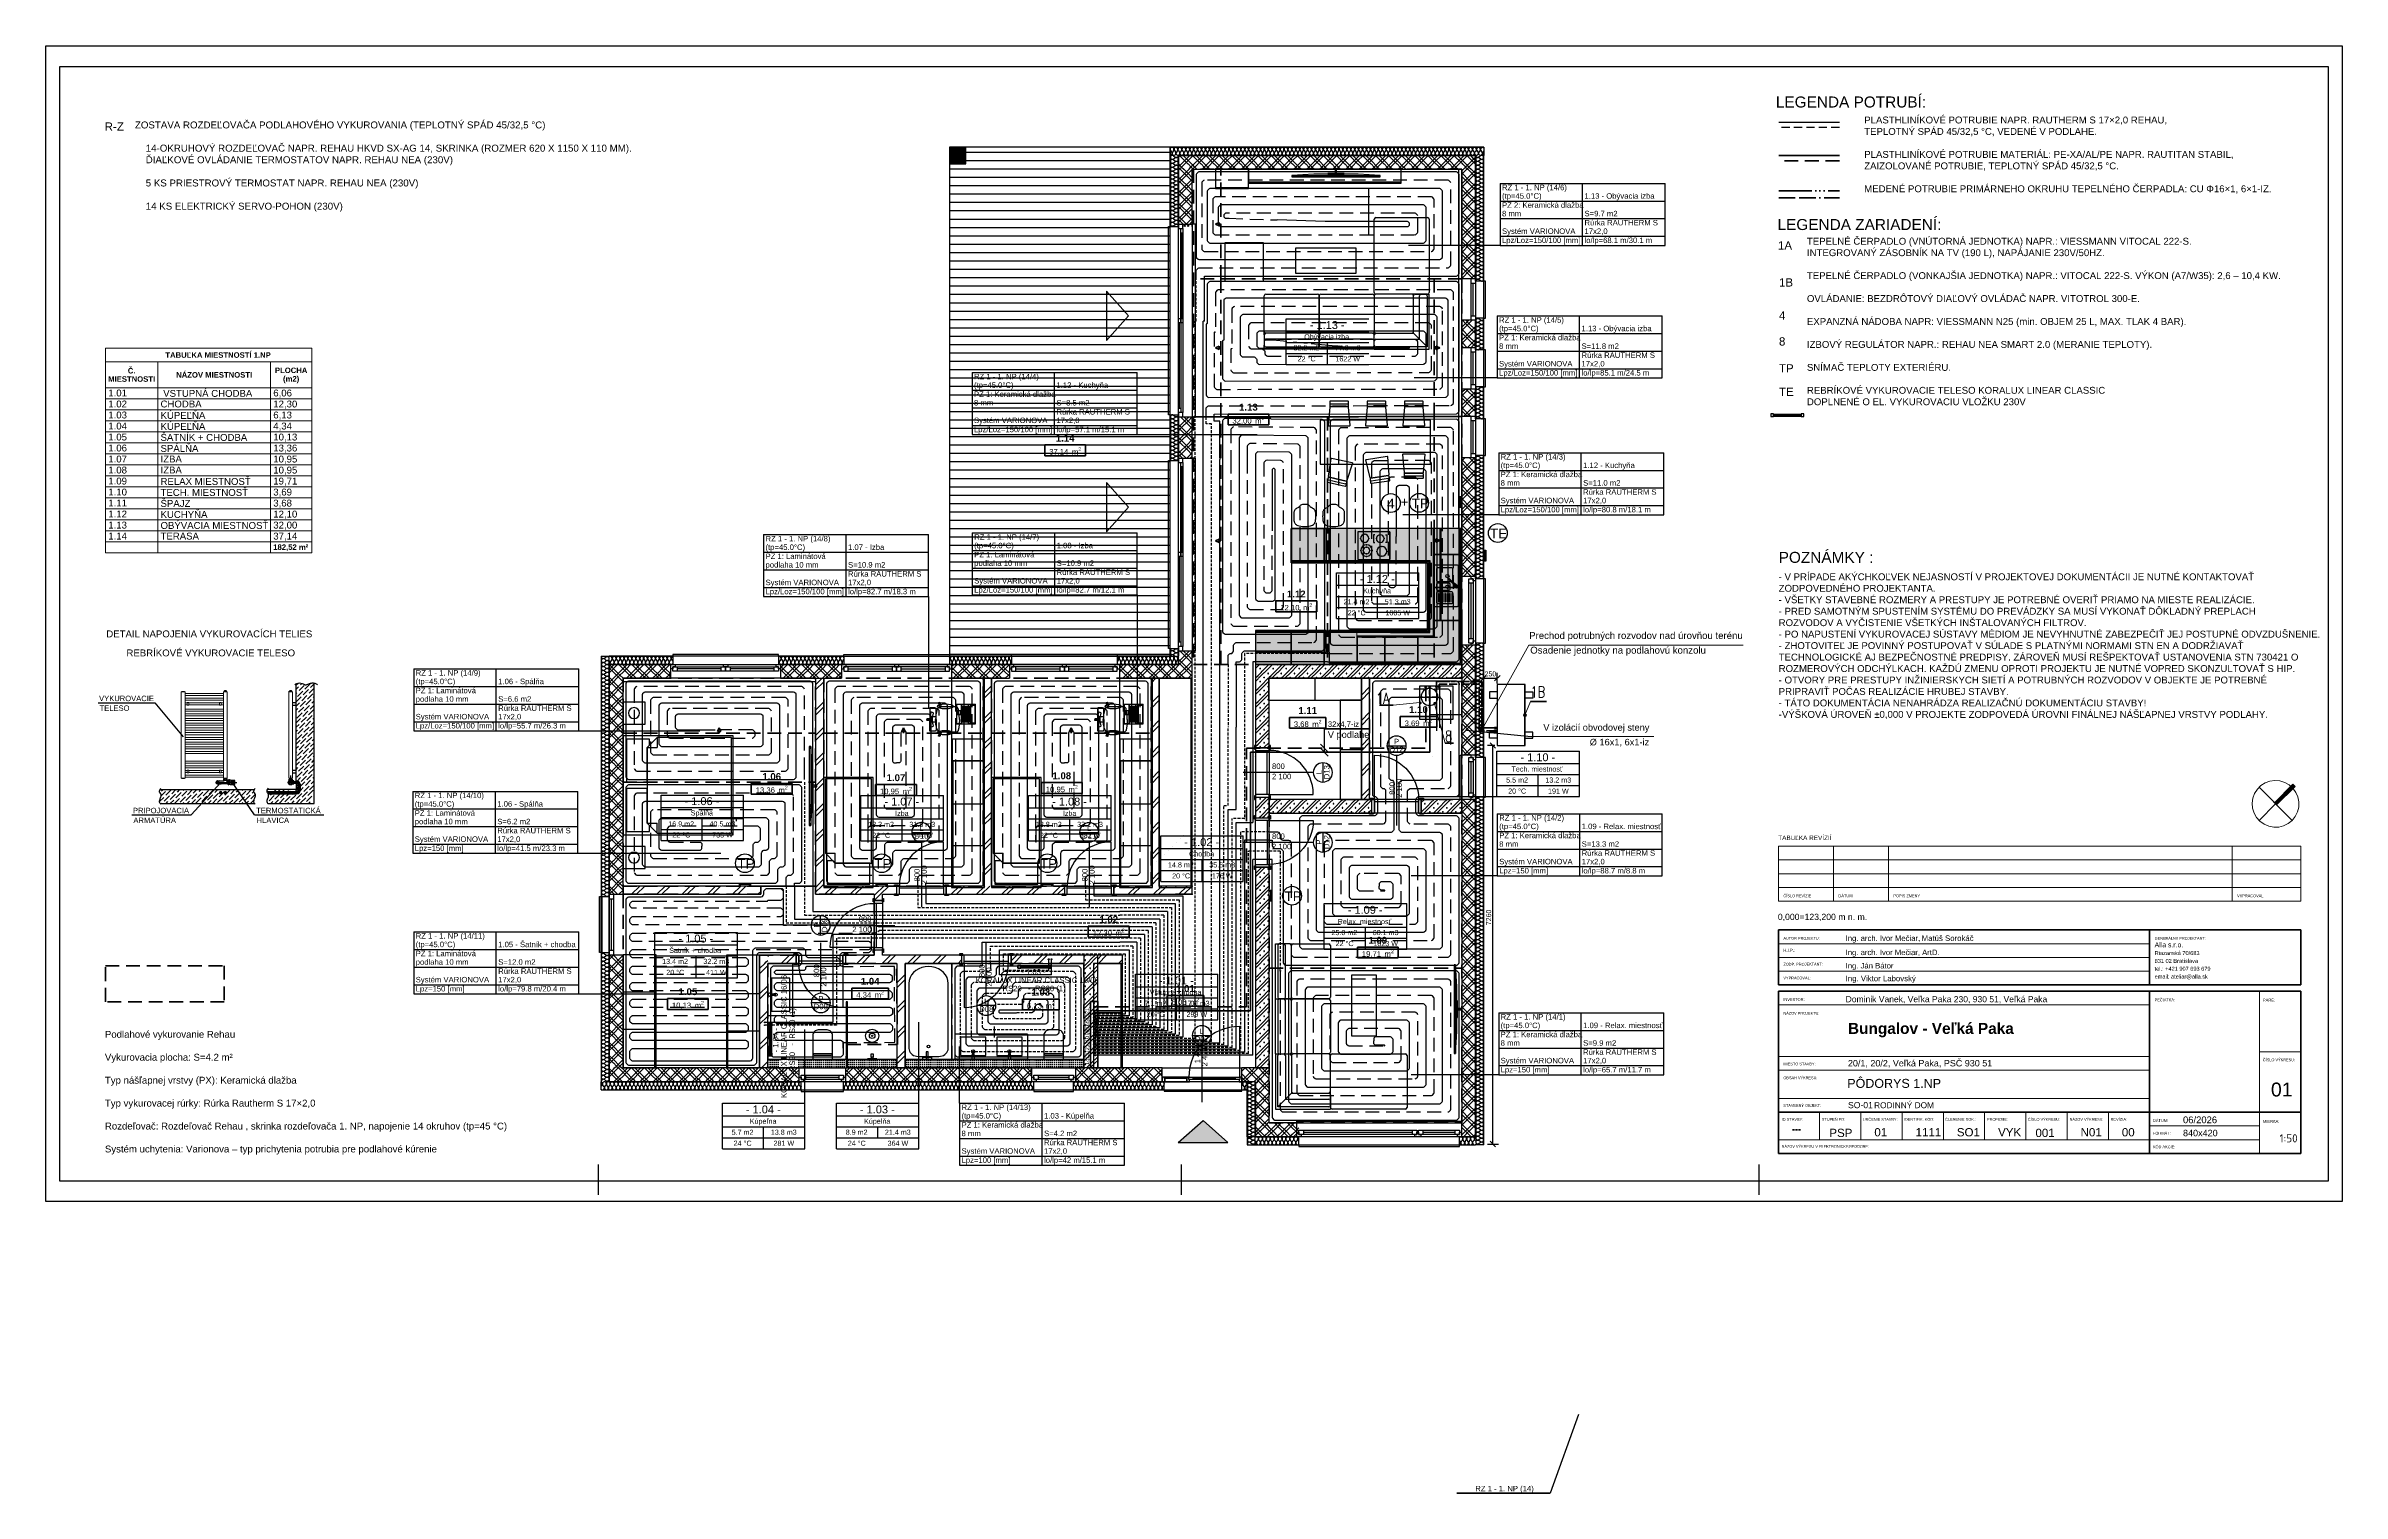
# Model space of a CAD drawing. Header units: millimetres. Extents: x 1046 to 74297, y -4150 to 54562.
# Drawn here: x 1046 to 42796, y -4150 to 22145 of the extents above; entities that cross this region are included whole.
import ezdxf
from ezdxf.enums import TextEntityAlignment as Align

# ---------------------------------------------------------------- set-up
doc = ezdxf.new("R2010")
doc.units = ezdxf.units.MM
doc.set_wipeout_variables(frame=1)
for name, pattern in [('ACAD_ISO06W100', [36, 24, -3, 0, -3, 0, -3, 0, -3]), ('ACAD_ISO11W100', [33, 12, -3, 12, -3, 0, -3]), ('BODKO__IARKOVAN___3MM', [5, 3, -1, 0, -1]), ('DASH', [75, 50, -25]), ('STŘEDOVÁ', [50.8, 31.75, -6.35, 6.35, -6.35]), ('Čárkovaná', [325, 200, -125])]:
    doc.linetypes.add(name, pattern=pattern)
doc.layers.get('Defpoints').update_dxf_attribs({"color": 242})
for name, color, linetype, lineweight in [('-architekti rozpiska', 7, 'Continuous', 9), ('PISMO-R', 6, 'Continuous', 9), ('ROZVOD', 1, 'Continuous', 50), ('Schedule Graphics', 7, 'Continuous', 9), ('Text Notes', 7, 'Continuous', 9), ('UK_PRIVOD', 1, 'Continuous', 50), ('vyk-privod-45', 240, 'Continuous', 40), ('vyk-tc-privod', 175, 'ACAD_ISO06W100', 40), ('vyk-tc-vratka', 30, 'ACAD_ISO11W100', 40), ('vyk-vratka_35°C', 132, 'DASH', 40), ('vyk_POPIS', 7, 'Continuous', 20)]:
    doc.layers.add(name, color=color, linetype=linetype, lineweight=lineweight)
for name, color, linetype in [('1__NP___MIESTNOSTIUK', 7, 'Continuous'), ('1__NP___ROZDE_OVA_E', 7, 'Continuous'), ('1__NP___VYKUROVACIE_TELES_', 7, 'Continuous'), ('2D prvky - všeobecné', 252, 'Continuous'), ('DXF_LAYER', 1, 'Continuous'), ('Externé - krezby a obrázky', 252, 'Continuous'), ('Interiér - nábytok', 252, 'Continuous'), ('Interiér - sanita a zariadenia', 252, 'Continuous'), ('Konstrukce – Dělicí čáry vrstev', 252, 'Continuous'), ('Konštrukcie - vodorovné nosné', 252, 'Continuous'), ('Konštrukcie - zvislé nosné', 252, 'Continuous'), ('koty1', 7, 'Continuous'), ('NEDEFINOVAN__POTRUBIE', 7, 'Continuous'), ('ODVODN__POTRUBIE', 7, 'Continuous'), ('ODVODN__POTRUBIE___PODL__VYK_', 7, 'Continuous'), ('OKRAJOV__DILAT_CIA_PDL', 2, 'Continuous'), ('OKRAJOV__Z_NY_', 7, 'Continuous'), ('Otvory – Dveře', 252, 'Continuous'), ('Otvory – Okna', 252, 'Continuous'), ('Otvory – Značky dveří', 252, 'Continuous'), ('PERGOLA', 252, 'Continuous'), ('PODLAHOVKA', 7, 'Continuous'), ('POLO_KY', 7, 'Continuous'), ('PR_VODN__POTRUBIE', 7, 'Continuous'), ('PR_VODN__POTRUBIE___PODL__VYK_', 7, 'Continuous'), ('TABU_KY', 7, 'Continuous'), ('uk_os', 8, 'STŘEDOVÁ'), ('uk_spiatocka', 5, 'Čárkovaná'), ('UZLY_VYKUROVAC_CH_VETIEV', 7, 'Continuous'), ('vyk-KOTY', 4, 'Continuous'), ('vyk-privod-45 PODL', 1, 'Continuous'), ('vyk-privod2', 7, 'Continuous'), ('vyk-vratka-ZARIADENIE', 7, 'Continuous'), ('vyk-vratka_35°C PODL', 5, 'DASH'), ('Výplně - Povrchové', 252, 'Continuous'), ('Výplně – Řezové', 252, 'Continuous'), ('Z_NA_PRECHODOV_CH_POTRUB_', 7, 'Continuous'), ('Z_NY_ZN__EN_CH_V_KONOV', 7, 'Continuous'), ('Zóny', 252, 'Continuous'), ('Zóny – Razítka', 252, 'Continuous')]:
    doc.layers.add(name, color=color, linetype=linetype)
doc.layers.add('NETLAC', color=6, linetype='Continuous', plot=False)
doc.styles.add('ARIAL', font='arial.ttf')
doc.styles.add('Arial$001H0', font='arial.ttf')
doc.styles.add('Arial$101H0', font='arialbd.ttf')
doc.styles.add('Arial_B', font='arialbd.ttf', dxfattribs={"width": 0.8, "height": 3})
doc.styles.add('GENEROVANÝ_STYL_1', font='arial.ttf')
doc.styles.add('GENEROVANÝ_STYL_2', font='arialbd.ttf')
doc.styles.add('ISOCPEUR$001H0', font='isocpeur.ttf')
doc.styles.add('ISOCPEUR_4', font='isocpeur.ttf', dxfattribs={"height": 100})
doc.styles.add('Microsoft Sans Serif$001H0', font='micross.ttf')
doc.styles.get("Standard").update_dxf_attribs({"font": 'arial.ttf'})
doc.styles.add('TEXT125', font='romans.shx', dxfattribs={"width": 0.8, "height": 100})
doc.dimstyles.new('CS_Priebežná_-_2_0_mm__stavbárska_čiarka_čERVENA', dxfattribs={"dimscale": 304.8, "dimtxt": 99.598118, "dimasz": 0.328084, "dimexe": 0.328084, "dimexo": 0.0625, "dimgap": 0, "dimtad": 1, "dimdec": 0, "dimrnd": 5, "dimzin": 0, "dimdsep": 46, "dimtxsty": 'ISOCPEUR_4', "dimblk1": 'OBLIQUE', "dimblk2": 'OBLIQUE', "dimsah": 1, "dimcen": 0.09, "dimazin": 0, "dimtfac": 1, "dimtdec": 4, "dimtix": 1, "dimtmove": 0, "dimatfit": 3, "dimfxl": 0.328084, "dimfxlon": 1, "dimtvp": 1, "dimtolj": 1, "dimtzin": 0, "dimarcsym": 2})
pattern_1 = [(0, (0, 0), (0, 1875), [0, -1875])]
pattern_2 = [(45, (0, 0), (-11490.48, 11490.48), []), (45, (-2298, 2298), (-11490.48, 11490.48), [])]
pattern_3 = [(45, (-49.96, -1727.4), (-229.81, 229.81), []), (45, (-95.92, -1681.43), (-229.81, 229.81), [])]
pattern_4 = [(45, (-49.96, -1727.4), (-229.81, 229.81), []), (45, (-95.92, -1681.43), (-229.81, 229.81), [])]
pattern_5 = [(45, (-49.96, -1727.4), (-229.81, 229.81), []), (45, (-95.92, -1681.43), (-229.81, 229.81), [])]

# ---------------------------------------------------------------- blocks, each defined once
blk = doc.blocks.new('Žaluzie 27[1]_1', base_point=(56248, 553547))
at = {"layer": 'Interiér - nábytok', "flags": 128}
blk.add_lwpolyline([(56248, 553547), (56248, 550547), (231498, 550547), (231498, 553547)], close=True, dxfattribs=at)
blk = doc.blocks.new('TV stolek zavěšený 27[2]_1', base_point=(624828, 1003460))
at = {"layer": 'Interiér - nábytok'}
blk.add_line((624828, 1004460), (763748, 1004460), dxfattribs=at)
at = {"layer": 'Interiér - nábytok', "flags": 128}
blk.add_lwpolyline([(624828, 1003460), (763748, 1003460), (763748, 1016047), (624828, 1016047)], close=True, dxfattribs=at)
blk = doc.blocks.new('Deska_26_1', base_point=(43748, 187047))
at = {"layer": 'Konštrukcie - vodorovné nosné', "flags": 128}
blk.add_lwpolyline([(43748, 187047), (43748, 566047), (561248, 566047), (561248, 1028547), (831248, 1028547), (831248, 137047), (623748, 137047), (623748, 187047), (507824, 187047)], close=True, dxfattribs=at)
blk = doc.blocks.new('VSTUPNÁ CHODBA_1.01_1_1', base_point=(567498, 266412))
at = {"layer": 'Zóny – Razítka'}
for p, q in [((584149, 265430), (550847, 265430)), ((550847, 265430), (550847, 255608)), ((550847, 265430), (584149, 265430)), ((550847, 255608), (550847, 265430)), ((550847, 255608), (584149, 255608)), ((584149, 255608), (550847, 255608)), ((584149, 255608), (584149, 265430)), ((584149, 265430), (584149, 255608))]:
    blk.add_line(p, q, dxfattribs=at)
at = {"layer": 'Zóny – Razítka', "insert": (567498, 263233), "char_height": 5000, "attachment_point": 2, "style": 'GENEROVANÝ_STYL_1'}
blk.add_mtext('\\A1;{\\pqc;\\pt0,2500;\\fArial|b0|i0|c238|p0;\\W1.000000;6,06\\fArial|b0|i0|c238|p0;\\W1.000000;\\A1{\\H.66x;\\S^  ;}\\fArial|b0|i0|c238|p0;\\W1.000000; m\\fArial|b0|i0|c238|p0;\\W1.000000;\\A1{\\H.66x;\\S2^  ;}}', dxfattribs=at)
at = {"layer": 'Zóny – Razítka'}
for tag, height, style, p in [('ROOM_NUMBER', 6250, 'GENEROVANÝ_STYL_2', (567498, 274805)), ('DUMMY_849', 6250, 'GENEROVANÝ_STYL_2', (575839, 276233)), ('DUMMY_850', 5000, 'GENEROVANÝ_STYL_1', (555758, 264448))]:
    blk.add_attdef(tag, text='', height=height, dxfattribs=dict(at, style=style)).set_placement(p, align=Align.TOP_CENTER)
blk = doc.blocks.new('CHODBA_1.02_2_1', base_point=(497782, 329244))
at = {"layer": 'Zóny – Razítka'}
for p, q in [((516340, 328262), (479224, 328262)), ((479224, 328262), (479224, 318441)), ((479224, 328262), (516340, 328262)), ((479224, 318441), (479224, 328262)), ((479224, 318441), (516340, 318441)), ((516340, 318441), (479224, 318441)), ((516340, 318441), (516340, 328262)), ((516340, 328262), (516340, 318441))]:
    blk.add_line(p, q, dxfattribs=at)
at = {"layer": 'Zóny – Razítka', "insert": (497782, 326066), "char_height": 5000, "attachment_point": 2, "style": 'GENEROVANÝ_STYL_1'}
blk.add_mtext('\\A1;{\\pqc;\\pt0,2500;\\fArial|b0|i0|c238|p0;\\W1.000000;12,30\\fArial|b0|i0|c238|p0;\\W1.000000;\\A1{\\H.66x;\\S^  ;}\\fArial|b0|i0|c238|p0;\\W1.000000; m\\fArial|b0|i0|c238|p0;\\W1.000000;\\A1{\\H.66x;\\S2^  ;}}', dxfattribs=at)
at = {"layer": 'Zóny – Razítka'}
for tag, height, style, p in [('ROOM_NUMBER', 6250, 'GENEROVANÝ_STYL_2', (497782, 337637)), ('DUMMY_849', 6250, 'GENEROVANÝ_STYL_2', (506123, 339066)), ('DUMMY_850', 5000, 'GENEROVANÝ_STYL_1', (484135, 327280))]:
    blk.add_attdef(tag, text='', height=height, dxfattribs=dict(at, style=style)).set_placement(p, align=Align.TOP_CENTER)
blk = doc.blocks.new('KÚPEĽŇA_1.03_3_1', base_point=(436048, 263142))
at = {"layer": 'Zóny – Razítka'}
for p, q in [((452699, 262160), (419397, 262160)), ((419397, 262160), (419397, 252339)), ((419397, 262160), (452699, 262160)), ((419397, 252339), (419397, 262160)), ((419397, 252339), (452699, 252339)), ((452699, 252339), (419397, 252339)), ((452699, 252339), (452699, 262160)), ((452699, 262160), (452699, 252339))]:
    blk.add_line(p, q, dxfattribs=at)
at = {"layer": 'Zóny – Razítka', "insert": (436048, 259964), "char_height": 5000, "attachment_point": 2, "style": 'GENEROVANÝ_STYL_1'}
blk.add_mtext('\\A1;{\\pqc;\\pt0,2500;\\fArial|b0|i0|c238|p0;\\W1.000000;6,13\\fArial|b0|i0|c238|p0;\\W1.000000;\\A1{\\H.66x;\\S^  ;}\\fArial|b0|i0|c238|p0;\\W1.000000; m\\fArial|b0|i0|c238|p0;\\W1.000000;\\A1{\\H.66x;\\S2^  ;}}', dxfattribs=at)
at = {"layer": 'Zóny – Razítka'}
for tag, height, style, p in [('ROOM_NUMBER', 6250, 'GENEROVANÝ_STYL_2', (436048, 271535)), ('DUMMY_849', 6250, 'GENEROVANÝ_STYL_2', (444389, 272964)), ('DUMMY_850', 5000, 'GENEROVANÝ_STYL_1', (424308, 261178))]:
    blk.add_attdef(tag, text='', height=height, dxfattribs=dict(at, style=style)).set_placement(p, align=Align.TOP_CENTER)
blk = doc.blocks.new('KÚPEĽŇA_1.04_4_1', base_point=(252179, 281729))
at = {"layer": 'Zóny – Razítka'}
for p, q in [((297542, 272022), (264240, 272022)), ((264240, 272022), (264240, 262201)), ((264240, 272022), (297542, 272022)), ((264240, 262201), (264240, 272022)), ((297542, 262201), (297542, 272022)), ((297542, 272022), (297542, 262201)), ((264240, 262201), (297542, 262201)), ((297542, 262201), (264240, 262201))]:
    blk.add_line(p, q, dxfattribs=at)
at = {"layer": 'Zóny – Razítka', "insert": (280891, 269826), "char_height": 5000, "attachment_point": 2, "style": 'GENEROVANÝ_STYL_1'}
blk.add_mtext('\\A1;{\\pqc;\\pt0,2500;\\fArial|b0|i0|c238|p0;\\W1.000000;4,34\\fArial|b0|i0|c238|p0;\\W1.000000;\\A1{\\H.66x;\\S^  ;}\\fArial|b0|i0|c238|p0;\\W1.000000; m\\fArial|b0|i0|c238|p0;\\W1.000000;\\A1{\\H.66x;\\S2^  ;}}', dxfattribs=at)
at = {"layer": 'Zóny – Razítka'}
for tag, height, style, p in [('ROOM_NUMBER', 6250, 'GENEROVANÝ_STYL_2', (280891, 281397)), ('DUMMY_849', 6250, 'GENEROVANÝ_STYL_2', (289232, 282826)), ('DUMMY_850', 5000, 'GENEROVANÝ_STYL_1', (269151, 271040))]:
    blk.add_attdef(tag, text='', height=height, dxfattribs=dict(at, style=style)).set_placement(p, align=Align.TOP_CENTER)
blk = doc.blocks.new('ŠATNÍK + CHODBA_1.05_5_1', base_point=(115196, 263590))
at = {"layer": 'Zóny – Razítka'}
for p, q in [((133753, 262608), (96638, 262608)), ((96638, 262608), (96638, 252787)), ((96638, 262608), (133753, 262608)), ((96638, 252787), (96638, 262608)), ((96638, 252787), (133753, 252787)), ((133753, 252787), (96638, 252787)), ((133753, 252787), (133753, 262608)), ((133753, 262608), (133753, 252787))]:
    blk.add_line(p, q, dxfattribs=at)
at = {"layer": 'Zóny – Razítka', "insert": (115196, 260412), "char_height": 5000, "attachment_point": 2, "style": 'GENEROVANÝ_STYL_1'}
blk.add_mtext('\\A1;{\\pqc;\\pt0,2500;\\fArial|b0|i0|c238|p0;\\W1.000000;10,13\\fArial|b0|i0|c238|p0;\\W1.000000;\\A1{\\H.66x;\\S^  ;}\\fArial|b0|i0|c238|p0;\\W1.000000; m\\fArial|b0|i0|c238|p0;\\W1.000000;\\A1{\\H.66x;\\S2^  ;}}', dxfattribs=at)
at = {"layer": 'Zóny – Razítka'}
for tag, height, style, p in [('ROOM_NUMBER', 6250, 'GENEROVANÝ_STYL_2', (115196, 271983)), ('DUMMY_849', 6250, 'GENEROVANÝ_STYL_2', (123537, 273412)), ('DUMMY_850', 5000, 'GENEROVANÝ_STYL_1', (101549, 261626))]:
    blk.add_attdef(tag, text='', height=height, dxfattribs=dict(at, style=style)).set_placement(p, align=Align.TOP_CENTER)
blk = doc.blocks.new('SPÁLŇA_1.06_6_1', base_point=(191408, 459084))
at = {"layer": 'Zóny – Razítka'}
for p, q in [((209966, 458102), (172850, 458102)), ((172850, 458102), (172850, 448281)), ((172850, 458102), (209966, 458102)), ((172850, 448281), (172850, 458102)), ((172850, 448281), (209966, 448281)), ((209966, 448281), (172850, 448281)), ((209966, 448281), (209966, 458102)), ((209966, 458102), (209966, 448281))]:
    blk.add_line(p, q, dxfattribs=at)
at = {"layer": 'Zóny – Razítka', "insert": (191408, 455906), "char_height": 5000, "attachment_point": 2, "style": 'GENEROVANÝ_STYL_1'}
blk.add_mtext('\\A1;{\\pqc;\\pt0,2500;\\fArial|b0|i0|c238|p0;\\W1.000000;13,36\\fArial|b0|i0|c238|p0;\\W1.000000;\\A1{\\H.66x;\\S^  ;}\\fArial|b0|i0|c238|p0;\\W1.000000; m\\fArial|b0|i0|c238|p0;\\W1.000000;\\A1{\\H.66x;\\S2^  ;}}', dxfattribs=at)
at = {"layer": 'Zóny – Razítka'}
for tag, height, style, p in [('ROOM_NUMBER', 6250, 'GENEROVANÝ_STYL_2', (191408, 467477)), ('DUMMY_849', 6250, 'GENEROVANÝ_STYL_2', (199749, 468906)), ('DUMMY_850', 5000, 'GENEROVANÝ_STYL_1', (177761, 457120))]:
    blk.add_attdef(tag, text='', height=height, dxfattribs=dict(at, style=style)).set_placement(p, align=Align.TOP_CENTER)
blk = doc.blocks.new('IZBA_1.07_7_1', base_point=(304358, 457969))
at = {"layer": 'Zóny – Razítka'}
for p, q in [((322916, 456987), (285800, 456987)), ((285800, 456987), (285800, 447165)), ((285800, 456987), (322916, 456987)), ((285800, 447165), (285800, 456987)), ((285800, 447165), (322916, 447165)), ((322916, 447165), (285800, 447165)), ((322916, 447165), (322916, 456987)), ((322916, 456987), (322916, 447165))]:
    blk.add_line(p, q, dxfattribs=at)
at = {"layer": 'Zóny – Razítka', "insert": (304358, 454790), "char_height": 5000, "attachment_point": 2, "style": 'GENEROVANÝ_STYL_1'}
blk.add_mtext('\\A1;{\\pqc;\\pt0,2500;\\fArial|b0|i0|c238|p0;\\W1.000000;10,95\\fArial|b0|i0|c238|p0;\\W1.000000;\\A1{\\H.66x;\\S^  ;}\\fArial|b0|i0|c238|p0;\\W1.000000; m\\fArial|b0|i0|c238|p0;\\W1.000000;\\A1{\\H.66x;\\S2^  ;}}', dxfattribs=at)
at = {"layer": 'Zóny – Razítka'}
for tag, height, style, p in [('ROOM_NUMBER', 6250, 'GENEROVANÝ_STYL_2', (304358, 466362)), ('DUMMY_849', 6250, 'GENEROVANÝ_STYL_2', (312699, 467790)), ('DUMMY_850', 5000, 'GENEROVANÝ_STYL_1', (290711, 456005))]:
    blk.add_attdef(tag, text='', height=height, dxfattribs=dict(at, style=style)).set_placement(p, align=Align.TOP_CENTER)
blk = doc.blocks.new('IZBA_1.08_8_1', base_point=(455154, 459713))
at = {"layer": 'Zóny – Razítka'}
for p, q in [((473711, 458731), (436596, 458731)), ((436596, 458731), (436596, 448909)), ((436596, 458731), (473711, 458731)), ((436596, 448909), (436596, 458731)), ((436596, 448909), (473711, 448909)), ((473711, 448909), (436596, 448909)), ((473711, 448909), (473711, 458731)), ((473711, 458731), (473711, 448909))]:
    blk.add_line(p, q, dxfattribs=at)
at = {"layer": 'Zóny – Razítka', "insert": (455154, 456534), "char_height": 5000, "attachment_point": 2, "style": 'GENEROVANÝ_STYL_1'}
blk.add_mtext('\\A1;{\\pqc;\\pt0,2500;\\fArial|b0|i0|c238|p0;\\W1.000000;10,95\\fArial|b0|i0|c238|p0;\\W1.000000;\\A1{\\H.66x;\\S^  ;}\\fArial|b0|i0|c238|p0;\\W1.000000; m\\fArial|b0|i0|c238|p0;\\W1.000000;\\A1{\\H.66x;\\S2^  ;}}', dxfattribs=at)
at = {"layer": 'Zóny – Razítka'}
for tag, height, style, p in [('ROOM_NUMBER', 6250, 'GENEROVANÝ_STYL_2', (455154, 468106)), ('DUMMY_849', 6250, 'GENEROVANÝ_STYL_2', (463495, 469534)), ('DUMMY_850', 5000, 'GENEROVANÝ_STYL_1', (441507, 457749))]:
    blk.add_attdef(tag, text='', height=height, dxfattribs=dict(at, style=style)).set_placement(p, align=Align.TOP_CENTER)
blk = doc.blocks.new('RELAX MIESTNOSŤ_1.09_9_1', base_point=(742449, 310262))
at = {"layer": 'Zóny – Razítka'}
for p, q in [((761007, 309280), (723891, 309280)), ((723891, 309280), (723891, 299458)), ((723891, 309280), (761007, 309280)), ((723891, 299458), (723891, 309280)), ((723891, 299458), (761007, 299458)), ((761007, 299458), (723891, 299458)), ((761007, 299458), (761007, 309280)), ((761007, 309280), (761007, 299458))]:
    blk.add_line(p, q, dxfattribs=at)
at = {"layer": 'Zóny – Razítka', "insert": (742449, 307083), "char_height": 5000, "attachment_point": 2, "style": 'GENEROVANÝ_STYL_1'}
blk.add_mtext('\\A1;{\\pqc;\\pt0,2500;\\fArial|b0|i0|c238|p0;\\W1.000000;19,71\\fArial|b0|i0|c238|p0;\\W1.000000;\\A1{\\H.66x;\\S^  ;}\\fArial|b0|i0|c238|p0;\\W1.000000; m\\fArial|b0|i0|c238|p0;\\W1.000000;\\A1{\\H.66x;\\S2^  ;}}', dxfattribs=at)
at = {"layer": 'Zóny – Razítka'}
for tag, height, style, p in [('ROOM_NUMBER', 6250, 'GENEROVANÝ_STYL_2', (742449, 318655)), ('DUMMY_849', 6250, 'GENEROVANÝ_STYL_2', (750790, 320083)), ('DUMMY_850', 5000, 'GENEROVANÝ_STYL_1', (728802, 308297))]:
    blk.add_attdef(tag, text='', height=height, dxfattribs=dict(at, style=style)).set_placement(p, align=Align.TOP_CENTER)
blk = doc.blocks.new('TECH. MIESTNOSŤ_1.10_10_1', base_point=(779373, 519843))
at = {"layer": 'Zóny – Razítka'}
for p, q in [((796024, 518860), (762722, 518860)), ((762722, 518860), (762722, 509039)), ((762722, 518860), (796024, 518860)), ((762722, 509039), (762722, 518860)), ((762722, 509039), (796024, 509039)), ((796024, 509039), (762722, 509039)), ((796024, 509039), (796024, 518860)), ((796024, 518860), (796024, 509039))]:
    blk.add_line(p, q, dxfattribs=at)
at = {"layer": 'Zóny – Razítka', "insert": (779373, 516664), "char_height": 5000, "attachment_point": 2, "style": 'GENEROVANÝ_STYL_1'}
blk.add_mtext('\\A1;{\\pqc;\\pt0,2500;\\fArial|b0|i0|c238|p0;\\W1.000000;3,69\\fArial|b0|i0|c238|p0;\\W1.000000;\\A1{\\H.66x;\\S^  ;}\\fArial|b0|i0|c238|p0;\\W1.000000; m\\fArial|b0|i0|c238|p0;\\W1.000000;\\A1{\\H.66x;\\S2^  ;}}', dxfattribs=at)
at = {"layer": 'Zóny – Razítka'}
for tag, height, style, p in [('ROOM_NUMBER', 6250, 'GENEROVANÝ_STYL_2', (779373, 528235)), ('DUMMY_849', 6250, 'GENEROVANÝ_STYL_2', (787714, 529664)), ('DUMMY_850', 5000, 'GENEROVANÝ_STYL_1', (767633, 517878))]:
    blk.add_attdef(tag, text='', height=height, dxfattribs=dict(at, style=style)).set_placement(p, align=Align.TOP_CENTER)
blk = doc.blocks.new('ŠPAJZ_1.11_11_1', base_point=(678626, 518954))
at = {"layer": 'Zóny – Razítka'}
for p, q in [((695277, 517971), (661975, 517971)), ((661975, 517971), (661975, 508150)), ((661975, 517971), (695277, 517971)), ((661975, 508150), (661975, 517971)), ((661975, 508150), (695277, 508150)), ((695277, 508150), (661975, 508150)), ((695277, 508150), (695277, 517971)), ((695277, 517971), (695277, 508150))]:
    blk.add_line(p, q, dxfattribs=at)
at = {"layer": 'Zóny – Razítka', "insert": (678626, 515775), "char_height": 5000, "attachment_point": 2, "style": 'GENEROVANÝ_STYL_1'}
blk.add_mtext('\\A1;{\\pqc;\\pt0,2500;\\fArial|b0|i0|c238|p0;\\W1.000000;3,68\\fArial|b0|i0|c238|p0;\\W1.000000;\\A1{\\H.66x;\\S^  ;}\\fArial|b0|i0|c238|p0;\\W1.000000; m\\fArial|b0|i0|c238|p0;\\W1.000000;\\A1{\\H.66x;\\S2^  ;}}', dxfattribs=at)
at = {"layer": 'Zóny – Razítka'}
for tag, height, style, p in [('ROOM_NUMBER', 6250, 'GENEROVANÝ_STYL_2', (678626, 527346)), ('DUMMY_849', 6250, 'GENEROVANÝ_STYL_2', (686731, 528775)), ('DUMMY_850', 5000, 'GENEROVANÝ_STYL_1', (666886, 516989))]:
    blk.add_attdef(tag, text='', height=height, dxfattribs=dict(at, style=style)).set_placement(p, align=Align.TOP_CENTER)
blk = doc.blocks.new('KUCHYŇA_1.12_12_1', base_point=(668276, 624892))
at = {"layer": 'Zóny – Razítka'}
for p, q in [((686834, 623910), (649719, 623910)), ((649719, 623910), (649719, 614088)), ((649719, 623910), (686834, 623910)), ((649719, 614088), (649719, 623910)), ((649719, 614088), (686834, 614088)), ((686834, 614088), (649719, 614088)), ((686834, 614088), (686834, 623910)), ((686834, 623910), (686834, 614088))]:
    blk.add_line(p, q, dxfattribs=at)
at = {"layer": 'Zóny – Razítka', "insert": (668276, 621713), "char_height": 5000, "attachment_point": 2, "style": 'GENEROVANÝ_STYL_1'}
blk.add_mtext('\\A1;{\\pqc;\\pt0,2500;\\fArial|b0|i0|c238|p0;\\W1.000000;12,10\\fArial|b0|i0|c238|p0;\\W1.000000;\\A1{\\H.66x;\\S^  ;}\\fArial|b0|i0|c238|p0;\\W1.000000; m\\fArial|b0|i0|c238|p0;\\W1.000000;\\A1{\\H.66x;\\S2^  ;}}', dxfattribs=at)
at = {"layer": 'Zóny – Razítka'}
for tag, height, style, p in [('ROOM_NUMBER', 6250, 'GENEROVANÝ_STYL_2', (668276, 633285)), ('DUMMY_849', 6250, 'GENEROVANÝ_STYL_2', (676618, 634713)), ('DUMMY_850', 5000, 'GENEROVANÝ_STYL_1', (654629, 622927))]:
    blk.add_attdef(tag, text='', height=height, dxfattribs=dict(at, style=style)).set_placement(p, align=Align.TOP_CENTER)
blk = doc.blocks.new('OBÝVACIA MIESTNOSŤ_1.13_13_1', base_point=(624808, 794626))
at = {"layer": 'Zóny – Razítka'}
for p, q in [((643365, 793644), (606250, 793644)), ((606250, 793644), (606250, 783823)), ((606250, 793644), (643365, 793644)), ((606250, 783823), (606250, 793644)), ((643365, 783823), (643365, 793644)), ((643365, 793644), (643365, 783823)), ((606250, 783823), (643365, 783823)), ((643365, 783823), (606250, 783823))]:
    blk.add_line(p, q, dxfattribs=at)
at = {"layer": 'Zóny – Razítka', "insert": (624808, 791448), "char_height": 5000, "attachment_point": 2, "style": 'GENEROVANÝ_STYL_1'}
blk.add_mtext('\\A1;{\\pqc;\\pt0,2500;\\fArial|b0|i0|c238|p0;\\W1.000000;32,00\\fArial|b0|i0|c238|p0;\\W1.000000;\\A1{\\H.66x;\\S^  ;}\\fArial|b0|i0|c238|p0;\\W1.000000; m\\fArial|b0|i0|c238|p0;\\W1.000000;\\A1{\\H.66x;\\S2^  ;}}', dxfattribs=at)
at = {"layer": 'Zóny – Razítka'}
for tag, height, style, p in [('ROOM_NUMBER', 6250, 'GENEROVANÝ_STYL_2', (624808, 803019)), ('DUMMY_849', 6250, 'GENEROVANÝ_STYL_2', (633149, 804448)), ('DUMMY_850', 5000, 'GENEROVANÝ_STYL_1', (611161, 792662))]:
    blk.add_attdef(tag, text='', height=height, dxfattribs=dict(at, style=style)).set_placement(p, align=Align.TOP_CENTER)
blk = doc.blocks.new('TERASA_1.14_14_1', base_point=(458219, 766543))
at = {"layer": 'Zóny – Razítka'}
for p, q in [((476777, 765561), (439661, 765561)), ((439661, 765561), (439661, 755740)), ((439661, 765561), (476777, 765561)), ((439661, 755740), (439661, 765561)), ((439661, 755740), (476777, 755740)), ((476777, 755740), (439661, 755740)), ((476777, 755740), (476777, 765561)), ((476777, 765561), (476777, 755740))]:
    blk.add_line(p, q, dxfattribs=at)
at = {"layer": 'Zóny – Razítka', "insert": (458219, 763365), "char_height": 5000, "attachment_point": 2, "style": 'GENEROVANÝ_STYL_1'}
blk.add_mtext('\\A1;{\\pqc;\\pt0,2500;\\fArial|b0|i0|c238|p0;\\W1.000000;37,14\\fArial|b0|i0|c238|p0;\\W1.000000;\\A1{\\H.66x;\\S^  ;}\\fArial|b0|i0|c238|p0;\\W1.000000; m\\fArial|b0|i0|c238|p0;\\W1.000000;\\A1{\\H.66x;\\S2^  ;}}', dxfattribs=at)
at = {"layer": 'Zóny – Razítka'}
for tag, height, style, p in [('ROOM_NUMBER', 6250, 'GENEROVANÝ_STYL_2', (458219, 774936)), ('DUMMY_849', 6250, 'GENEROVANÝ_STYL_2', (466560, 776365)), ('DUMMY_850', 5000, 'GENEROVANÝ_STYL_1', (444572, 764579))]:
    blk.add_attdef(tag, text='', height=height, dxfattribs=dict(at, style=style)).set_placement(p, align=Align.TOP_CENTER)
blk = doc.blocks.new('Zeď_1_1', base_point=(312748, 199547))
at = {"ltscale": 1779890.691220249}
blk.add_wipeout([(312748, 199547), (475248, 199547), (475248, 207047), (312748, 207047)], dxfattribs=at).dxf.layer = 'Výplně – Řezové'
at = {"layer": 'Výplně – Řezové'}
h = blk.add_hatch(dxfattribs=at)
h.set_pattern_fill('SÁDRA_0001', color=256, style=0, pattern_type=2)
h.set_pattern_definition(pattern_1)
h.paths.add_polyline_path([(312748, 199547), (475248, 199547), (475248, 207047), (312748, 207047)])
at = {"layer": 'Konštrukcie - zvislé nosné', "flags": 128}
for points in [[(475248, 207047), (312748, 207047)], [(312748, 207047), (312748, 199547)], [(312748, 199547), (475248, 199547)], [(475248, 199547), (475248, 207047)]]:
    blk.add_lwpolyline(points, dxfattribs=at)
blk = doc.blocks.new('Zeď_2_1', base_point=(187748, 199547))
at = {"ltscale": 1394034.893151287}
blk.add_wipeout([(260248, 199547), (305248, 199547), (305248, 207047), (260248, 207047)], dxfattribs=at).dxf.layer = 'Výplně – Řezové'
at = {"layer": 'Výplně – Řezové'}
h = blk.add_hatch(dxfattribs=at)
h.set_pattern_fill('SÁDRA_0001', color=256, style=0, pattern_type=2)
h.set_pattern_definition(pattern_1)
h.paths.add_polyline_path([(260248, 199547), (305248, 199547), (305248, 207047), (260248, 207047)])
at = {"layer": 'Konstrukce – Dělicí čáry vrstev'}
blk.add_line((305248, 199547), (305248, 207047), dxfattribs=at)
at = {"ltscale": 1212413.552517487}
blk.add_wipeout([(259248, 207047), (187748, 207047), (187748, 199547), (259248, 199547)], dxfattribs=at).dxf.layer = 'Výplně – Řezové'
at = {"layer": 'Výplně – Řezové'}
h = blk.add_hatch(dxfattribs=at)
h.set_pattern_fill('SÁDRA_0001', color=256, style=0, pattern_type=2)
h.set_pattern_definition(pattern_1)
h.paths.add_polyline_path([(259248, 207047), (187748, 207047), (187748, 199547), (259248, 199547)])
at = {"layer": 'Konstrukce – Dělicí čáry vrstev'}
for p, q in [((259248, 207047), (259248, 199547)), ((260248, 199547), (260248, 207047))]:
    blk.add_line(p, q, dxfattribs=at)
at = {"layer": 'Konštrukcie - zvislé nosné', "flags": 128}
for points in [[(259248, 207047), (187748, 207047)], [(187748, 199547), (305248, 199547)], [(305248, 207047), (260248, 207047)]]:
    blk.add_lwpolyline(points, dxfattribs=at)
blk = doc.blocks.new('Postel 01 27[3]_1', base_point=(283748, 463547))
at = {"layer": 'Interiér - nábytok'}
for p, q in [((283748, 463547), (238748, 463547)), ((238748, 463547), (238748, 363547)), ((283748, 363547), (283748, 463547)), ((240248, 394547), (249248, 394547)), ((249248, 385547), (249248, 394547)), ((238748, 363547), (283748, 363547))]:
    blk.add_line(p, q, dxfattribs=at)
at = {"layer": 'Interiér - nábytok', "flags": 128}
for points in [[(282248, 462047), (240248, 462047), (240248, 394547), (249248, 385547), (282248, 385547)], [(249248, 385547), (247248, 387547), (241748, 387547), (241748, 366547), (280748, 366547), (280748, 385547)]]:
    blk.add_lwpolyline(points, close=True, dxfattribs=at)
blk = doc.blocks.new('Modulární skříň 27[4]_1', base_point=(354998, 478547))
at = {"layer": 'Interiér - nábytok'}
for p, q in [((355998, 478547), (355998, 363547)), ((354998, 440214), (355998, 440214)), ((355998, 439547), (384998, 439547)), ((354998, 401880), (355998, 401880)), ((355998, 401547), (384998, 401547))]:
    blk.add_line(p, q, dxfattribs=at)
at = {"layer": 'Interiér - nábytok', "flags": 128}
blk.add_lwpolyline([(354998, 478547), (354998, 363547), (384998, 363547), (384998, 478547)], close=True, dxfattribs=at)
blk = doc.blocks.new('Kancelářské pracovní místo 27[5]_1', base_point=(384998, 478547))
at = {"layer": 'Interiér - nábytok'}
for p, q in [((335779, 526613), (335290, 526613)), ((335290, 526613), (335290, 516047)), ((335516, 525557), (335592, 525961)), ((335516, 516047), (335516, 525557)), ((335592, 525961), (335808, 526304)), ((336002, 526613), (335779, 526613)), ((335808, 526304), (336130, 526533)), ((336513, 526613), (336002, 526613)), ((336130, 526533), (336511, 526613)), ((336742, 526613), (336513, 526613)), ((337403, 526613), (336742, 526613)), ((339014, 526613), (337403, 526613)), ((339551, 526613), (339014, 526613)), ((339776, 526613), (339551, 526613)), ((340158, 526533), (339776, 526613)), ((340482, 526304), (340158, 526533)), ((340698, 525961), (340482, 526304)), ((341402, 524153), (340607, 520434)), ((340774, 525557), (340698, 525961)), ((340774, 516047), (340774, 525557)), ((342591, 526638), (341402, 524153)), ((343983, 527504), (342591, 526638)), ((343025, 531174), (342929, 530984)), ((342929, 530984), (343499, 529213)), ((344163, 531547), (343025, 531174)), ((343544, 529789), (343465, 529505)), ((343465, 529505), (343499, 529213)), ((343499, 529213), (343983, 527504)), ((343725, 530020), (343544, 529789)), ((343980, 530164), (343725, 530020)), ((344269, 530199), (343980, 530164)), ((343993, 527510), (343983, 527504)), ((343993, 527510), (345706, 527510)), ((344352, 531450), (344163, 531547)), ((344550, 530119), (344269, 530199)), ((344922, 529679), (344352, 531450)), ((344779, 529936), (344550, 530119)), ((344922, 529679), (344779, 529936)), ((345706, 527510), (344922, 529679)), ((356161, 527510), (345706, 527510)), ((357965, 527510), (356161, 527510)), ((359517, 527510), (357965, 527510)), ((359947, 527283), (359517, 527510)), ((361005, 525943), (359947, 527283)), ((361049, 525836), (361005, 525943)), ((361584, 523539), (361049, 525836)), ((361941, 520102), (361584, 523539)), ((332719, 516802), (332570, 516651)), ((332570, 516651), (332570, 516047)), ((332570, 515443), (332570, 516047)), ((332719, 515292), (332570, 515443)), ((334564, 516802), (332719, 516802)), ((334564, 515292), (332719, 515292)), ((333873, 516336), (333816, 516047)), ((333873, 515758), (333816, 516047)), ((334035, 516581), (333873, 516336)), ((334035, 515513), (333873, 515758)), ((334278, 516744), (334035, 516581)), ((334278, 515350), (334035, 515513)), ((334564, 516802), (334278, 516744)), ((334564, 515292), (334278, 515350)), ((337057, 516892), (334564, 516802)), ((337057, 515202), (334564, 515292)), ((335290, 505480), (335290, 516047)), ((335779, 505480), (335290, 505480)), ((335516, 516047), (335516, 506537)), ((335516, 506537), (335592, 506133)), ((335592, 506133), (335808, 505790)), ((336002, 505480), (335779, 505480)), ((335808, 505790), (336130, 505561)), ((336513, 505480), (336002, 505480)), ((336130, 505561), (336511, 505480)), ((336742, 505480), (336513, 505480)), ((337403, 505480), (336742, 505480)), ((338553, 518563), (337057, 518563)), ((337057, 518563), (337057, 516892)), ((337057, 516892), (337057, 516047)), ((337057, 515202), (337057, 516047)), ((337057, 513531), (337057, 515202)), ((338553, 513531), (337057, 513531)), ((339014, 505480), (337403, 505480)), ((340488, 518563), (338553, 518563)), ((340488, 513531), (338553, 513531)), ((339551, 505480), (339014, 505480)), ((339776, 505480), (339551, 505480)), ((340158, 505561), (339776, 505480)), ((340482, 505790), (340158, 505561)), ((340488, 518563), (340328, 516047)), ((340488, 513531), (340328, 516047)), ((340698, 506133), (340482, 505790)), ((340607, 520434), (340488, 518563)), ((340607, 511660), (340488, 513531)), ((341402, 507941), (340607, 511660)), ((340774, 506537), (340698, 506133)), ((340774, 516047), (340774, 506537)), ((342591, 505456), (341402, 507941)), ((343983, 504589), (342591, 505456)), ((342929, 501110), (343499, 502881)), ((343025, 500920), (342929, 501110)), ((343465, 502588), (343499, 502881)), ((343544, 502305), (343465, 502588)), ((343499, 502881), (343983, 504589)), ((343725, 502074), (343544, 502305)), ((343980, 501930), (343725, 502074)), ((344269, 501895), (343980, 501930)), ((343993, 504583), (343983, 504589)), ((343993, 504583), (345706, 504583)), ((344550, 501975), (344269, 501895)), ((344922, 502414), (344352, 500644)), ((344779, 502157), (344550, 501975)), ((344922, 502414), (344779, 502157)), ((345706, 504583), (344922, 502414)), ((356161, 504583), (345706, 504583)), ((357965, 504583), (356161, 504583)), ((359517, 504583), (357965, 504583)), ((359947, 504811), (359517, 504583)), ((361005, 506151), (359947, 504811)), ((361049, 506257), (361005, 506151)), ((361584, 508554), (361049, 506257)), ((361941, 511992), (361584, 508554)), ((361946, 520049), (361941, 520102)), ((361946, 512045), (361941, 511992)), ((362070, 516047), (361946, 520049)), ((362070, 516047), (361946, 512045)), ((344163, 500547), (343025, 500920)), ((344352, 500644), (344163, 500547)), ((355748, 478547), (355748, 498547)), ((355748, 498547), (384998, 498547))]:
    blk.add_line(p, q, dxfattribs=at)
at = {"layer": 'Interiér - nábytok', "flags": 128}
for points in [[(384998, 478547), (384998, 553547), (354998, 553547), (354998, 478547)], [(335279, 513009), (335446, 512008), (335661, 511015), (336015, 509549), (336199, 509411), (336558, 509423), (337528, 509661), (338178, 509973), (338379, 510388), (338084, 511611), (337895, 512486), (337747, 513369), (337641, 514258), (337578, 515151), (337556, 516047), (337578, 516942), (337641, 517836), (337747, 518725), (337895, 519608), (338084, 520483), (338379, 521705), (338178, 522121), (337528, 522432), (336558, 522671), (336199, 522683), (336015, 522545), (335661, 521079), (335446, 520086), (335279, 519084), (335159, 518076), (335087, 517062), (335063, 516047), (335087, 515031), (335159, 514018)], [(349273, 530010), (346422, 529857), (344004, 529420), (342389, 528767), (341822, 527997), (342389, 527227), (344004, 526574), (346422, 526138), (349273, 525985), (352124, 526138), (354541, 526574), (356156, 527227), (356723, 527997), (356156, 528767), (354541, 529420), (352124, 529857)], [(349273, 502084), (346422, 502237), (344004, 502673), (342389, 503326), (341822, 504097), (342389, 504867), (344004, 505520), (346422, 505956), (349273, 506109), (352124, 505956), (354541, 505520), (356156, 504867), (356723, 504097), (356156, 503326), (354541, 502673), (352124, 502237)]]:
    blk.add_lwpolyline(points, close=True, dxfattribs=at)
blk = doc.blocks.new('Postel 01 27[6]_1', base_point=(436248, 463547))
at = {"layer": 'Interiér - nábytok'}
for p, q in [((436248, 463547), (391248, 463547)), ((391248, 463547), (391248, 363547)), ((436248, 363547), (436248, 463547)), ((392748, 394547), (401748, 394547)), ((401748, 385547), (401748, 394547)), ((391248, 363547), (436248, 363547))]:
    blk.add_line(p, q, dxfattribs=at)
at = {"layer": 'Interiér - nábytok', "flags": 128}
for points in [[(434748, 462047), (392748, 462047), (392748, 394547), (401748, 385547), (434748, 385547)], [(401748, 385547), (399748, 387547), (394248, 387547), (394248, 366547), (433248, 366547), (433248, 385547)]]:
    blk.add_lwpolyline(points, close=True, dxfattribs=at)
blk = doc.blocks.new('Modulární skříň 27[7]_1', base_point=(507498, 478547))
at = {"layer": 'Interiér - nábytok'}
for p, q in [((508498, 478547), (508498, 363547)), ((507498, 440214), (508498, 440214)), ((508498, 439547), (537498, 439547)), ((507498, 401880), (508498, 401880)), ((508498, 401547), (537498, 401547))]:
    blk.add_line(p, q, dxfattribs=at)
at = {"layer": 'Interiér - nábytok', "flags": 128}
blk.add_lwpolyline([(507498, 478547), (507498, 363547), (537498, 363547), (537498, 478547)], close=True, dxfattribs=at)
blk = doc.blocks.new('Kancelářské pracovní místo 27[8]_1', base_point=(537498, 478547))
at = {"layer": 'Interiér - nábytok'}
for p, q in [((488279, 526613), (487790, 526613)), ((487790, 526613), (487790, 516047)), ((488016, 525557), (488092, 525961)), ((488016, 516047), (488016, 525557)), ((488092, 525961), (488308, 526304)), ((488502, 526613), (488279, 526613)), ((488308, 526304), (488630, 526533)), ((489013, 526613), (488502, 526613)), ((488630, 526533), (489011, 526613)), ((489242, 526613), (489013, 526613)), ((489903, 526613), (489242, 526613)), ((491514, 526613), (489903, 526613)), ((492051, 526613), (491514, 526613)), ((492276, 526613), (492051, 526613)), ((492658, 526533), (492276, 526613)), ((492982, 526304), (492658, 526533)), ((493198, 525961), (492982, 526304)), ((493902, 524153), (493107, 520434)), ((493274, 525557), (493198, 525961)), ((493274, 516047), (493274, 525557)), ((495091, 526638), (493902, 524153)), ((496483, 527504), (495091, 526638)), ((495525, 531174), (495429, 530984)), ((495429, 530984), (495999, 529213)), ((496663, 531547), (495525, 531174)), ((496044, 529789), (495965, 529505)), ((495965, 529505), (495999, 529213)), ((495999, 529213), (496483, 527504)), ((496225, 530020), (496044, 529789)), ((496480, 530164), (496225, 530020)), ((496769, 530199), (496480, 530164)), ((496493, 527510), (496483, 527504)), ((496493, 527510), (498206, 527510)), ((496852, 531450), (496663, 531547)), ((497050, 530119), (496769, 530199)), ((497422, 529679), (496852, 531450)), ((497279, 529936), (497050, 530119)), ((497422, 529679), (497279, 529936)), ((498206, 527510), (497422, 529679)), ((508661, 527510), (498206, 527510)), ((510465, 527510), (508661, 527510)), ((512017, 527510), (510465, 527510)), ((512447, 527283), (512017, 527510)), ((513505, 525943), (512447, 527283)), ((513549, 525836), (513505, 525943)), ((514084, 523539), (513549, 525836)), ((514441, 520102), (514084, 523539)), ((485219, 516802), (485070, 516651)), ((485070, 516651), (485070, 516047)), ((485070, 515443), (485070, 516047)), ((485219, 515292), (485070, 515443)), ((487064, 516802), (485219, 516802)), ((487064, 515292), (485219, 515292)), ((486373, 516336), (486316, 516047)), ((486373, 515758), (486316, 516047)), ((486535, 516581), (486373, 516336)), ((486535, 515513), (486373, 515758)), ((486778, 516744), (486535, 516581)), ((486778, 515350), (486535, 515513)), ((487064, 516802), (486778, 516744)), ((487064, 515292), (486778, 515350)), ((489557, 516892), (487064, 516802)), ((489557, 515202), (487064, 515292)), ((487790, 505480), (487790, 516047)), ((488279, 505480), (487790, 505480)), ((488016, 516047), (488016, 506537)), ((488016, 506537), (488092, 506133)), ((488092, 506133), (488308, 505790)), ((488502, 505480), (488279, 505480)), ((488308, 505790), (488630, 505561)), ((489013, 505480), (488502, 505480)), ((488630, 505561), (489011, 505480)), ((489242, 505480), (489013, 505480)), ((489903, 505480), (489242, 505480)), ((491053, 518563), (489557, 518563)), ((489557, 518563), (489557, 516892)), ((489557, 516892), (489557, 516047)), ((489557, 515202), (489557, 516047)), ((489557, 513531), (489557, 515202)), ((491053, 513531), (489557, 513531)), ((491514, 505480), (489903, 505480)), ((492988, 518563), (491053, 518563)), ((492988, 513531), (491053, 513531)), ((492051, 505480), (491514, 505480)), ((492276, 505480), (492051, 505480)), ((492658, 505561), (492276, 505480)), ((492982, 505790), (492658, 505561)), ((492988, 518563), (492828, 516047)), ((492988, 513531), (492828, 516047)), ((493198, 506133), (492982, 505790)), ((493107, 520434), (492988, 518563)), ((493107, 511660), (492988, 513531)), ((493902, 507941), (493107, 511660)), ((493274, 506537), (493198, 506133)), ((493274, 516047), (493274, 506537)), ((495091, 505456), (493902, 507941)), ((496483, 504589), (495091, 505456)), ((495429, 501110), (495999, 502881)), ((495525, 500920), (495429, 501110)), ((495965, 502588), (495999, 502881)), ((496044, 502305), (495965, 502588)), ((495999, 502881), (496483, 504589)), ((496225, 502074), (496044, 502305)), ((496480, 501930), (496225, 502074)), ((496769, 501895), (496480, 501930)), ((496493, 504583), (496483, 504589)), ((496493, 504583), (498206, 504583)), ((497050, 501975), (496769, 501895)), ((497422, 502414), (496852, 500644)), ((497279, 502157), (497050, 501975)), ((497422, 502414), (497279, 502157)), ((498206, 504583), (497422, 502414)), ((508661, 504583), (498206, 504583)), ((510465, 504583), (508661, 504583)), ((512017, 504583), (510465, 504583)), ((512447, 504811), (512017, 504583)), ((513505, 506151), (512447, 504811)), ((513549, 506257), (513505, 506151)), ((514084, 508554), (513549, 506257)), ((514441, 511992), (514084, 508554)), ((514446, 520049), (514441, 520102)), ((514446, 512045), (514441, 511992)), ((514570, 516047), (514446, 520049)), ((514570, 516047), (514446, 512045)), ((496663, 500547), (495525, 500920)), ((496852, 500644), (496663, 500547)), ((508248, 478547), (508248, 498547)), ((508248, 498547), (537498, 498547))]:
    blk.add_line(p, q, dxfattribs=at)
at = {"layer": 'Interiér - nábytok', "flags": 128}
for points in [[(537498, 478547), (537498, 553547), (507498, 553547), (507498, 478547)], [(487779, 513009), (487946, 512008), (488161, 511015), (488515, 509549), (488699, 509411), (489058, 509423), (490028, 509661), (490678, 509973), (490879, 510388), (490584, 511611), (490395, 512486), (490247, 513369), (490141, 514258), (490078, 515151), (490056, 516047), (490078, 516942), (490141, 517836), (490247, 518725), (490395, 519608), (490584, 520483), (490879, 521705), (490678, 522121), (490028, 522432), (489058, 522671), (488699, 522683), (488515, 522545), (488161, 521079), (487946, 520086), (487779, 519084), (487659, 518076), (487587, 517062), (487563, 516047), (487587, 515031), (487659, 514018)], [(501773, 530010), (498922, 529857), (496504, 529420), (494889, 528767), (494322, 527997), (494889, 527227), (496504, 526574), (498922, 526138), (501773, 525985), (504624, 526138), (507041, 526574), (508656, 527227), (509223, 527997), (508656, 528767), (507041, 529420), (504624, 529857)], [(501773, 502084), (498922, 502237), (496504, 502673), (494889, 503326), (494322, 504097), (494889, 504867), (496504, 505520), (498922, 505956), (501773, 506109), (504624, 505956), (507041, 505520), (508656, 504867), (509223, 504097), (508656, 503326), (507041, 502673), (504624, 502237)]]:
    blk.add_lwpolyline(points, close=True, dxfattribs=at)
blk = doc.blocks.new('Rozložení postele 27[9]_1', base_point=(56248, 456342))
at = {"layer": 'Interiér - nábytok'}
for p, q in [((76248, 531928), (56248, 531928)), ((56248, 531928), (56248, 511928)), ((76248, 511928), (76248, 531928)), ((56248, 511928), (76248, 511928)), ((156248, 501342), (56248, 501342)), ((56248, 501342), (56248, 411342)), ((156248, 411342), (156248, 501342)), ((87248, 499842), (78248, 490842)), ((78248, 490842), (78248, 456342)), ((78248, 490842), (87248, 490842)), ((154748, 499842), (87248, 499842)), ((87248, 499842), (87248, 490842)), ((154748, 456342), (154748, 499842)), ((78248, 456342), (78248, 421842)), ((154748, 412842), (154748, 456342)), ((78248, 421842), (87248, 412842)), ((78248, 421842), (87248, 421842)), ((87248, 412842), (87248, 421842)), ((56248, 411342), (156248, 411342)), ((76248, 400757), (56248, 400757)), ((56248, 400757), (56248, 380757)), ((76248, 380757), (76248, 400757)), ((87248, 412842), (154748, 412842)), ((56248, 380757), (76248, 380757))]:
    blk.add_line(p, q, dxfattribs=at)
at = {"layer": 'Interiér - nábytok', "flags": 128}
for points in [[(66248, 526928, 1), (66248, 516928, 1)], [(66248, 395757, 1), (66248, 385757, 1)]]:
    blk.add_lwpolyline(points, format="xyb", close=True, dxfattribs=at)
for points in [[(78248, 490842), (80248, 492842), (80248, 498342), (59248, 498342), (59248, 459342), (78248, 459342)], [(78248, 453342), (59248, 453342), (59248, 414342), (80248, 414342), (80248, 419842), (78248, 421842)]]:
    blk.add_lwpolyline(points, close=True, dxfattribs=at)
blk = doc.blocks.new('Plochá TV 27[10]_1', base_point=(225623, 491585))
at = {"layer": 'Interiér - nábytok'}
for p, q in [((226873, 491585), (226873, 419859)), ((226123, 436595), (226123, 438986)), ((226123, 438986), (226436, 438986)), ((226436, 438986), (226436, 436595)), ((226436, 436595), (226123, 436595)), ((226123, 430618), (226123, 435400)), ((226123, 435400), (226436, 435400)), ((226436, 430618), (226123, 430618)), ((226123, 424641), (226123, 429423)), ((226123, 429423), (226436, 429423)), ((226436, 424641), (226123, 424641)), ((226436, 435400), (226436, 430618)), ((226436, 429423), (226436, 424641))]:
    blk.add_line(p, q, dxfattribs=at)
at = {"layer": 'Interiér - nábytok', "flags": 128}
for points in [[(225623, 491585), (225623, 419859), (226873, 419859), (228123, 437791), (228123, 473654), (226873, 491585)], [(228123, 463222), (228123, 448222), (228623, 448222), (228623, 463222)], [(228623, 456347), (228623, 455097), (231998, 455097), (231998, 456347)], [(231998, 456472), (231998, 454972), (232498, 454972), (232498, 456472)]]:
    blk.add_lwpolyline(points, close=True, dxfattribs=at)
at = {"layer": 'Interiér - nábytok'}
blk.add_arc((230311, 455722), 625, 270, 90, dxfattribs=at)
blk = doc.blocks.new('Žaluzie 27[11]_1', base_point=(573748, 578547))
at = {"layer": 'Interiér - nábytok', "flags": 128}
blk.add_lwpolyline([(573748, 578547), (576748, 578547), (576748, 753547), (573748, 753547)], close=True, dxfattribs=at)
blk = doc.blocks.new('Žaluzie 27[12]_1', base_point=(573748, 791047))
at = {"layer": 'Interiér - nábytok', "flags": 128}
blk.add_lwpolyline([(573748, 791047), (576748, 791047), (576748, 966047), (573748, 966047)], close=True, dxfattribs=at)
blk = doc.blocks.new('Knihovna 02 27[13]_1', base_point=(727498, 443547))
at = {"layer": 'Interiér - nábytok'}
blk.add_line((727498, 488547), (708123, 488547), dxfattribs=at)
at = {"layer": 'Interiér - nábytok', "flags": 128}
blk.add_lwpolyline([(727498, 443547), (727498, 533547), (708123, 533547), (708123, 443547)], close=True, dxfattribs=at)
blk = doc.blocks.new('Knihovna 02 27[14]_1', base_point=(643123, 533547))
at = {"layer": 'Interiér - nábytok'}
blk.add_line((685311, 533547), (685311, 553547), dxfattribs=at)
at = {"layer": 'Interiér - nábytok', "flags": 128}
blk.add_lwpolyline([(643123, 533547), (727498, 533547), (727498, 553547), (643123, 553547)], close=True, dxfattribs=at)
blk = doc.blocks.new('Modulární skříň 27[15]_1', base_point=(150248, 302047))
at = {"layer": 'Interiér - nábytok'}
for p, q in [((151248, 302047), (151248, 199547)), ((150248, 267880), (151248, 267880)), ((151248, 267214), (180248, 267214)), ((150248, 233714), (151248, 233714)), ((151248, 233380), (180248, 233380))]:
    blk.add_line(p, q, dxfattribs=at)
at = {"layer": 'Interiér - nábytok', "flags": 128}
blk.add_lwpolyline([(150248, 302047), (150248, 199547), (180248, 199547), (180248, 302047)], close=True, dxfattribs=at)
blk = doc.blocks.new('Modulární skříň 27[16]_1', base_point=(86248, 199547))
at = {"layer": 'Interiér - nábytok'}
for p, q in [((85248, 199547), (85248, 302297)), ((85248, 268380), (56248, 268380)), ((86248, 268047), (85248, 268047)), ((85248, 234464), (56248, 234464)), ((86248, 233797), (85248, 233797))]:
    blk.add_line(p, q, dxfattribs=at)
at = {"layer": 'Interiér - nábytok', "flags": 128}
blk.add_lwpolyline([(86248, 199547), (86248, 302297), (56248, 302297), (56248, 199547)], close=True, dxfattribs=at)
blk = doc.blocks.new('Umyvadlový pult 27')
at = {"layer": 'Interiér - sanita a zariadenia'}
for p, q in [((-23829, 0), (23829, 0)), ((-23829, -22743), (-23829, 0)), ((23829, -22743), (23829, 0)), ((10409, -3500), (-19591, -3500)), ((-19591, -3500), (-19591, -20000)), ((-19591, -20000), (10409, -20000)), ((-5271, -3489), (-5271, -2746)), ((-5271, -2746), (-3911, -2746)), ((-3911, -2746), (-3911, -3489)), ((10409, -20000), (10409, -3500)), ((-23829, -22743), (23829, -22743))]:
    blk.add_line(p, q, dxfattribs=at)
at = {"layer": 'Interiér - sanita a zariadenia', "flags": 128}
blk.add_lwpolyline([(-5841, -1500), (-5641, -3598, 0.12101958), (-5478, -4073), (-5146, -6720, 0.88256628), (-4036, -6720), (-3705, -4073, 0.12101958), (-3541, -3598), (-3341, -1500, 1)], format="xyb", close=True, dxfattribs=at)
at = {"layer": 'Interiér - sanita a zariadenia'}
blk.add_circle((-4591, -7195), 1500, dxfattribs=at)
for centre, radius, start, end in [((-4591, -3503), 1054, 212.771025, 327.228975), ((-4591, -3489), 680, 180, 0)]:
    blk.add_arc(centre, radius, start, end, dxfattribs=at)
blk = doc.blocks.new('Vana 27')
at = {"layer": 'Interiér - sanita a zariadenia', "flags": 128}
for points in [[(0, -42500), (87500, -42500), (87500, 0), (0, 0)], [(2000, -24250), (2000, -15750), (0, -15750), (0, -24250)], [(7000, -21000), (7000, -19000), (250, -19000), (250, -21000)], [(10208, -3400), (8942, -3529), (7714, -3913), (6562, -4539), (5521, -5389), (4623, -6436), (3894, -7650), (3356, -8993), (3027, -10424), (2917, -11900), (2917, -30600), (3027, -32076), (3356, -33507), (3894, -34850), (4623, -36064), (5521, -37111), (6562, -37961), (7714, -38587), (8942, -38971), (10208, -39100), (69271, -39100), (71930, -38829), (74508, -38024), (76927, -36709), (79114, -34924), (81001, -32724), (82532, -30175), (83660, -27355), (84351, -24350), (84583, -21250), (84351, -18150), (83660, -15145), (82532, -12325), (81001, -9776), (79114, -7576), (76927, -5791), (74508, -4476), (71930, -3671), (69271, -3400)]]:
    blk.add_lwpolyline(points, close=True, dxfattribs=at)
at = {"layer": 'Interiér - sanita a zariadenia'}
blk.add_circle((12000, -21250), 1250, dxfattribs=at)
blk = doc.blocks.new('Šatní skříň 01 27[17]_1', base_point=(573748, 363547))
at = {"layer": 'Interiér - nábytok'}
for p, q in [((572748, 363547), (572748, 553547)), ((573748, 506047), (572748, 506047)), ((573748, 458547), (572748, 458547)), ((573748, 411047), (572748, 411047)), ((573748, 363547), (572748, 363547))]:
    blk.add_line(p, q, dxfattribs=at)
at = {"layer": 'Interiér - nábytok', "flags": 128}
blk.add_lwpolyline([(573748, 363547), (573748, 553547), (543748, 553547), (543748, 363547)], close=True, dxfattribs=at)
blk = doc.blocks.new('Skříňka 27[18]_1', base_point=(510248, 199547))
at = {"layer": 'Interiér - nábytok'}
for p, q in [((509248, 199547), (509248, 249547)), ((510248, 232880), (509248, 232880)), ((510248, 216214), (509248, 216214)), ((510248, 199547), (509248, 199547))]:
    blk.add_line(p, q, dxfattribs=at)
at = {"layer": 'Interiér - nábytok', "flags": 128}
blk.add_lwpolyline([(510248, 199547), (510248, 249547), (483998, 249547), (483998, 199547)], close=True, dxfattribs=at)
blk = doc.blocks.new('Modulární skříň 27[19]_1', base_point=(510248, 249547))
at = {"layer": 'Interiér - nábytok'}
for p, q in [((509248, 249547), (509248, 294547)), ((510248, 272047), (509248, 272047))]:
    blk.add_line(p, q, dxfattribs=at)
at = {"layer": 'Interiér - nábytok', "flags": 128}
blk.add_lwpolyline([(510248, 249547), (510248, 294547), (483998, 294547), (483998, 249547)], close=True, dxfattribs=at)
blk = doc.blocks.new('Jídelní židle 03 27[20]_1', base_point=(765157, 782921))
at = {"layer": 'Interiér - nábytok'}
blk.add_line((767157, 802921), (783157, 802921), dxfattribs=at)
at = {"layer": 'Interiér - nábytok', "flags": 128}
for points in [[(765200, 783419, 0.4394851), (765657, 782921), (784657, 782921, 0.4394851), (785115, 783419), (783700, 799922, 0.38938569), (783157, 800421), (767157, 800421, 0.38938569), (766615, 799922)], [(766657, 800921, 0.41421356), (767157, 800421), (783157, 800421, 0.41421356), (783657, 800921), (783657, 804921, 0.41421356), (783157, 805421), (767157, 805421, 0.41421356), (766657, 804921)]]:
    blk.add_lwpolyline(points, format="xyb", close=True, dxfattribs=at)
at = {"layer": 'Interiér - nábytok'}
for centre, start, end in [((767157, 803421), 180, 270), ((783157, 803421), 270, 0)]:
    blk.add_arc(centre, 500, start, end, dxfattribs=at)
blk = doc.blocks.new('Jídelní židle 03 27[21]_1', base_point=(731213, 782921))
at = {"layer": 'Interiér - nábytok'}
blk.add_line((733213, 802921), (749213, 802921), dxfattribs=at)
at = {"layer": 'Interiér - nábytok', "flags": 128}
for points in [[(731256, 783419, 0.4394851), (731713, 782921), (750713, 782921, 0.4394851), (751170, 783419), (749756, 799922, 0.38938569), (749213, 800421), (733213, 800421, 0.38938569), (732670, 799922)], [(732713, 800921, 0.41421356), (733213, 800421), (749213, 800421, 0.41421356), (749713, 800921), (749713, 804921, 0.41421356), (749213, 805421), (733213, 805421, 0.41421356), (732713, 804921)]]:
    blk.add_lwpolyline(points, format="xyb", close=True, dxfattribs=at)
at = {"layer": 'Interiér - nábytok'}
for centre, start, end in [((733213, 803421), 180, 270), ((749213, 803421), 270, 0)]:
    blk.add_arc(centre, 500, start, end, dxfattribs=at)
blk = doc.blocks.new('Jídelní židle 03 27[22]_1', base_point=(697269, 782921))
at = {"layer": 'Interiér - nábytok'}
blk.add_line((699269, 802921), (715269, 802921), dxfattribs=at)
at = {"layer": 'Interiér - nábytok', "flags": 128}
for points in [[(697311, 783419, 0.4394851), (697769, 782921), (716769, 782921, 0.4394851), (717226, 783419), (715811, 799922, 0.38938569), (715269, 800421), (699269, 800421, 0.38938569), (698726, 799922)], [(698769, 800921, 0.41421356), (699269, 800421), (715269, 800421, 0.41421356), (715769, 800921), (715769, 804921, 0.41421356), (715269, 805421), (699269, 805421, 0.41421356), (698769, 804921)]]:
    blk.add_lwpolyline(points, format="xyb", close=True, dxfattribs=at)
at = {"layer": 'Interiér - nábytok'}
for centre, start, end in [((699269, 803421), 180, 270), ((715269, 803421), 270, 0)]:
    blk.add_arc(centre, 500, start, end, dxfattribs=at)
blk = doc.blocks.new('Jídelní židle 03 27[23]_1', base_point=(765157, 757452))
at = {"layer": 'Interiér - nábytok'}
blk.add_line((767157, 737452), (783157, 737452), dxfattribs=at)
at = {"layer": 'Interiér - nábytok', "flags": 128}
for points in [[(765200, 756954, -0.4394851), (765657, 757452), (784657, 757452, -0.4394851), (785115, 756954), (783700, 740450, -0.38938569), (783157, 739952), (767157, 739952, -0.38938569), (766615, 740450)], [(766657, 739452, -0.41421356), (767157, 739952), (783157, 739952, -0.41421356), (783657, 739452), (783657, 735452, -0.41421356), (783157, 734952), (767157, 734952, -0.41421356), (766657, 735452)]]:
    blk.add_lwpolyline(points, format="xyb", close=True, dxfattribs=at)
at = {"layer": 'Interiér - nábytok'}
for centre, start, end in [((767157, 736952), 90, 180), ((783157, 736952), 0, 90)]:
    blk.add_arc(centre, 500, start, end, dxfattribs=at)
blk = doc.blocks.new('Jídelní židle 03 27[24]_1', base_point=(731534, 752426))
at = {"layer": 'Interiér - nábytok'}
blk.add_line((736422, 732930), (752252, 735258), dxfattribs=at)
at = {"layer": 'Interiér - nábytok', "flags": 128}
for points in [[(731648, 751940, -0.4394851), (732028, 752499), (750826, 755263, -0.4394851), (751351, 754837), (752353, 738303, -0.38938569), (751888, 737731), (736059, 735403, -0.38938569), (735449, 735817)], [(735637, 734836, -0.41421356), (736059, 735403), (751888, 737731, -0.41421356), (752456, 737309), (753038, 733352, -0.41421356), (752616, 732784), (736786, 730457, -0.41421356), (736219, 730879)]]:
    blk.add_lwpolyline(points, format="xyb", close=True, dxfattribs=at)
at = {"layer": 'Interiér - nábytok'}
for centre, start, end in [((736495, 732435), 98.365886, 188.365886), ((752325, 734763), 8.365886, 98.365886)]:
    blk.add_arc(centre, 500, start, end, dxfattribs=at)
blk = doc.blocks.new('Jídelní židle 03 27[25]_1', base_point=(699948, 753761))
at = {"layer": 'Interiér - nábytok'}
blk.add_line((697561, 733803), (713179, 730331), dxfattribs=at)
at = {"layer": 'Interiér - nábytok', "flags": 128}
for points in [[(699882, 753265, -0.4394851), (700436, 753652), (718984, 749529, -0.4394851), (719322, 748943), (714360, 733140, -0.38938569), (713722, 732771), (698103, 736244, -0.38938569), (697681, 736848)], [(697507, 735864, -0.41421356), (698103, 736244), (713722, 732771, -0.41421356), (714101, 732175), (713233, 728270, -0.41421356), (712637, 727891), (697018, 731363, -0.41421356), (696639, 731959)]]:
    blk.add_lwpolyline(points, format="xyb", close=True, dxfattribs=at)
at = {"layer": 'Interiér - nábytok'}
for centre, start, end in [((697452, 733315), 77.466726, 167.466726), ((713071, 729843), 347.466726, 77.466726)]:
    blk.add_arc(centre, 500, start, end, dxfattribs=at)
blk = doc.blocks.new('Vysoká skříň 27[26]_1', base_point=(663748, 566047))
at = {"ltscale": 3480351.088973542}
blk.add_wipeout([(663748, 595947), (631248, 595947), (631248, 566047), (663748, 566047)], dxfattribs=at).dxf.layer = 'Výplně - Povrchové'
at = {"layer": 'Interiér - nábytok'}
blk.add_line((663748, 595047), (631248, 595047), dxfattribs=at)
at = {"layer": 'Interiér - nábytok', "flags": 128}
blk.add_lwpolyline([(663748, 595947), (631248, 595947), (631248, 566047), (663748, 566047)], close=True, dxfattribs=at)
blk = doc.blocks.new('Vysoká skříň 27[27]_1', base_point=(693748, 566047))
at = {"ltscale": 3574309.380090582}
blk.add_wipeout([(693748, 595947), (663748, 595947), (663748, 566047), (693748, 566047)], dxfattribs=at).dxf.layer = 'Výplně - Povrchové'
at = {"layer": 'Interiér - nábytok'}
blk.add_line((693748, 595047), (663748, 595047), dxfattribs=at)
at = {"layer": 'Interiér - nábytok', "flags": 128}
blk.add_lwpolyline([(693748, 595947), (663748, 595947), (663748, 566047), (693748, 566047)], close=True, dxfattribs=at)
blk = doc.blocks.new('Vysoká skříň 27[28]_1', base_point=(723748, 566047))
at = {"ltscale": 3666290.391642661}
blk.add_wipeout([(723748, 595947), (693748, 595947), (693748, 566047), (723748, 566047)], dxfattribs=at).dxf.layer = 'Výplně - Povrchové'
at = {"layer": 'Interiér - nábytok'}
blk.add_line((723748, 595047), (693748, 595047), dxfattribs=at)
at = {"layer": 'Interiér - nábytok', "flags": 128}
blk.add_lwpolyline([(723748, 595947), (693748, 595947), (693748, 566047), (723748, 566047)], close=True, dxfattribs=at)
blk = doc.blocks.new('Spodní skříňka rohová L 27[29]_1', base_point=(818748, 566047))
at = {"ltscale": 5908580.963316735}
blk.add_wipeout([(753748, 566047), (818748, 566047), (818748, 612695), (787748, 612695), (787748, 597047), (753748, 597047)], dxfattribs=at).dxf.layer = 'Výplně - Povrchové'
at = {"layer": 'Interiér - nábytok'}
for p, q in [((787748, 597047), (787748, 612695)), ((788848, 595947), (788848, 612695)), ((789748, 595047), (789748, 612695)), ((818748, 612695), (818748, 566047)), ((818748, 612695), (818748, 566047)), ((753748, 597047), (787748, 597047)), ((753748, 595947), (788848, 595947)), ((753748, 595047), (789748, 595047)), ((818748, 566047), (753748, 566047)), ((818748, 566047), (753748, 566047))]:
    blk.add_line(p, q, dxfattribs=at)
blk = doc.blocks.new('Spodní skříňka 27[30]_1', base_point=(753748, 566047))
at = {"ltscale": 3761233.679450756}
blk.add_wipeout([(753748, 597047), (723748, 597047), (723748, 566047), (753748, 566047)], dxfattribs=at).dxf.layer = 'Výplně - Povrchové'
at = {"layer": 'Interiér - nábytok'}
for p, q in [((753748, 597047), (723748, 597047)), ((753748, 595947), (723748, 595947)), ((753748, 595047), (723748, 595047)), ((723748, 566047), (753748, 566047))]:
    blk.add_line(p, q, dxfattribs=at)
blk = doc.blocks.new('Spodní skříňka rohová L 27[31]_1', base_point=(818748, 689547))
at = {"ltscale": 6140256.505397601}
blk.add_wipeout([(753748, 689547), (753748, 658547), (787748, 658547), (787748, 612695), (818748, 612695), (818748, 689547)], dxfattribs=at).dxf.layer = 'Výplně - Povrchové'
at = {"layer": 'Interiér - nábytok'}
blk.add_line((818748, 689547), (753748, 689547), dxfattribs=at)
blk.add_line((818748, 689547), (753748, 689547), dxfattribs=at)
at = {"ltscale": 20533347.13569839}
blk.add_wipeout([(793248, 655385), (793248, 619885), (793248, 619885), (793541, 619178), (794248, 618885), (794248, 618885), (814748, 618885), (814748, 618885), (815455, 619178), (815748, 619885), (815748, 619885), (815748, 655385), (815748, 655385), (815455, 656092), (814748, 656385), (814748, 656385), (794248, 656385), (794248, 656385), (793541, 656092)], dxfattribs=at).dxf.layer = 'Výplně - Povrchové'
at = {"layer": 'Interiér - nábytok'}
for p, q in [((818748, 612695), (818748, 689547)), ((818748, 612695), (818748, 689547)), ((753748, 660547), (789748, 660547)), ((753748, 659647), (788848, 659647)), ((753748, 658547), (787748, 658547)), ((787748, 658547), (787748, 612695)), ((788848, 659647), (788848, 612695)), ((789748, 660547), (789748, 612695)), ((795748, 652885), (795748, 642385)), ((809748, 653885), (796748, 653885)), ((810748, 642385), (810748, 652885)), ((795748, 638885), (795748, 634635)), ((795748, 631135), (795748, 622385)), ((795998, 630635), (795998, 622885)), ((796248, 630635), (795998, 630635)), ((796248, 622885), (796248, 630635)), ((796748, 641385), (809748, 641385)), ((807248, 639885), (796748, 639885)), ((796748, 633635), (807248, 633635)), ((809748, 632135), (796748, 632135)), ((797609, 630635), (797609, 622885)), ((797859, 630635), (797609, 630635)), ((797859, 622885), (797859, 630635)), ((799220, 630635), (799220, 622885)), ((799470, 630635), (799220, 630635)), ((799470, 622885), (799470, 630635)), ((800831, 630635), (800831, 622885)), ((801081, 630635), (800831, 630635)), ((801081, 622885), (801081, 630635)), ((802443, 630635), (802443, 622885)), ((802693, 630635), (802443, 630635)), ((802693, 622885), (802693, 630635)), ((804054, 630635), (804054, 622885)), ((804304, 630635), (804054, 630635)), ((804304, 622885), (804304, 630635)), ((805665, 630635), (805665, 622885)), ((805915, 630635), (805665, 630635)), ((805915, 622885), (805915, 630635)), ((807276, 630635), (807276, 622885)), ((807526, 630635), (807276, 630635)), ((807526, 622885), (807526, 630635)), ((808248, 634635), (808248, 638885)), ((808887, 630635), (808887, 622885)), ((809137, 630635), (808887, 630635)), ((809137, 622885), (809137, 630635)), ((810498, 630635), (810498, 622885)), ((810748, 630635), (810498, 630635)), ((810748, 622385), (810748, 631135)), ((810748, 622885), (810748, 630635)), ((795998, 622885), (796248, 622885)), ((796748, 621385), (809748, 621385)), ((797609, 622885), (797859, 622885)), ((799220, 622885), (799470, 622885)), ((800831, 622885), (801081, 622885)), ((802443, 622885), (802693, 622885)), ((804054, 622885), (804304, 622885)), ((805665, 622885), (805915, 622885)), ((807276, 622885), (807526, 622885)), ((808887, 622885), (809137, 622885)), ((810498, 622885), (810748, 622885))]:
    blk.add_line(p, q, dxfattribs=at)
at = {"layer": 'Interiér - nábytok', "flags": 128}
blk.add_lwpolyline([(793248, 655385), (793248, 619885, 0.41421356), (794248, 618885), (814748, 618885, 0.41421356), (815748, 619885), (815748, 655385, 0.41421356), (814748, 656385), (794248, 656385, 0.41421356)], format="xyb", close=True, dxfattribs=at)
at = {"layer": 'Interiér - nábytok'}
for centre in [(805748, 646385), (805748, 636760)]:
    blk.add_circle(centre, 1500, dxfattribs=at)
for centre, start, end in [((796748, 652885), 90, 180), ((809748, 652885), 0, 90), ((796748, 642385), 180, 270), ((796748, 638885), 90, 180), ((796748, 634635), 180, 270), ((796748, 631135), 90, 180), ((807248, 638885), 0, 90), ((807248, 634635), 270, 0), ((809748, 642385), 270, 0), ((809748, 631135), 0, 90), ((796748, 622385), 180, 270), ((809748, 622385), 270, 0)]:
    blk.add_arc(centre, 1000, start, end, dxfattribs=at)
at = {"ltscale": 14462289.29230442}
blk.add_wipeout([(807630, 643889), (807630, 643889), (807312, 644020), (806994, 643887), (806863, 643569), (806996, 643251), (806996, 643251), (813991, 636256), (813991, 636256), (814309, 636124), (814627, 636256), (814759, 636574), (814627, 636892), (814627, 636892)], dxfattribs=at).dxf.layer = 'Výplně - Povrchové'
at = {"layer": 'Interiér - nábytok', "flags": 128}
blk.add_lwpolyline([(807630, 643889, 1), (806996, 643251), (813991, 636256, 1), (814627, 636892)], format="xyb", close=True, dxfattribs=at)
at = {"ltscale": 13435850.94529682}
blk.add_wipeout([(813212, 639083), (812824, 638695), (814627, 636892), (814627, 636892), (814759, 636574), (814627, 636256), (814309, 636124), (813991, 636256), (813991, 636256), (812187, 638059), (811800, 637671), (814098, 635373), (815510, 636785)], dxfattribs=at).dxf.layer = 'Výplně - Povrchové'
at = {"layer": 'Interiér - nábytok', "flags": 128}
blk.add_lwpolyline([(813212, 639083), (812824, 638695), (814627, 636892, -1), (813991, 636256), (812187, 638059), (811800, 637671), (814098, 635373), (815510, 636785)], format="xyb", close=True, dxfattribs=at)
at = {"ltscale": 4135576.744679859}
blk.add_wipeout([(811929, 640346), (811551, 639968), (812788, 638731), (813167, 639109)], dxfattribs=at).dxf.layer = 'Výplně - Povrchové'
at = {"layer": 'Interiér - nábytok', "flags": 128}
blk.add_lwpolyline([(811929, 640346), (811551, 639968), (812788, 638731), (813167, 639109)], close=True, dxfattribs=at)
at = {"ltscale": 4129877.801902298}
blk.add_wipeout([(810536, 638954), (811774, 637716), (812152, 638094), (810915, 639332)], dxfattribs=at).dxf.layer = 'Výplně - Povrchové'
at = {"layer": 'Interiér - nábytok', "flags": 128}
blk.add_lwpolyline([(810536, 638954), (811774, 637716), (812152, 638094), (810915, 639332)], close=True, dxfattribs=at)
blk = doc.blocks.new('Notebook 27[32]_1', base_point=(359309, 529930))
at = {"layer": 'Interiér - nábytok'}
for p, q in [((359332, 529745), (359309, 529630)), ((359309, 529630), (359309, 512480)), ((359397, 529843), (359332, 529745)), ((359495, 529908), (359397, 529843)), ((359609, 529930), (359495, 529908)), ((359521, 529667), (359509, 529611)), ((359509, 529611), (359509, 512500)), ((359542, 529698), (359521, 529667)), ((359573, 529719), (359542, 529698)), ((359629, 529730), (359573, 529719)), ((359609, 529930), (376432, 529930)), ((363709, 529730), (359629, 529730)), ((363409, 523905), (359809, 523905)), ((359809, 523905), (359809, 520655)), ((360734, 522280), (359809, 522280)), ((360734, 520655), (360734, 523905)), ((363409, 520655), (363409, 523905)), ((363725, 529799), (363709, 529760)), ((363709, 529760), (363709, 523905)), ((364109, 523905), (363709, 523905)), ((363709, 520655), (363709, 523905)), ((363709, 522280), (364609, 522280)), ((363844, 529871), (363725, 529799)), ((364065, 529926), (363844, 529871)), ((364109, 529930), (364065, 529926)), ((364109, 529930), (364109, 523905)), ((364109, 523905), (364609, 523905)), ((364609, 516555), (364609, 528305)), ((364609, 528305), (369909, 528305)), ((364609, 527230), (365534, 527230)), ((364609, 526330), (366434, 526330)), ((364609, 525430), (366434, 525430)), ((364609, 524530), (366434, 524530)), ((365534, 528305), (365534, 513805)), ((365534, 523630), (366434, 523630)), ((365534, 522730), (366434, 522730)), ((366434, 528305), (366434, 514930)), ((366434, 526830), (367334, 526830)), ((366434, 525930), (367334, 525930)), ((366434, 525030), (367334, 525030)), ((366434, 524130), (367334, 524130)), ((366434, 523230), (367334, 523230)), ((366434, 522330), (367334, 522330)), ((367334, 528305), (367334, 514930)), ((367334, 527030), (368234, 527030)), ((367334, 526130), (368234, 526130)), ((367334, 525230), (368234, 525230)), ((367334, 524330), (368234, 524330)), ((367334, 523430), (368234, 523430)), ((367334, 522530), (368234, 522530)), ((368234, 528305), (368234, 514930)), ((368234, 527380), (369134, 527380)), ((368234, 526480), (369134, 526480)), ((368234, 525580), (369134, 525580)), ((368234, 524680), (369134, 524680)), ((368234, 523780), (369134, 523780)), ((368234, 522880), (369134, 522880)), ((368234, 521980), (369134, 521980)), ((369134, 528305), (369134, 513805)), ((369134, 527430), (369909, 527430)), ((369134, 527230), (369909, 527230)), ((369134, 526430), (369909, 526430)), ((369134, 525630), (369909, 525630)), ((369134, 524830), (369909, 524830)), ((369134, 524030), (369909, 524030)), ((369134, 523830), (369909, 523830)), ((369134, 523030), (369909, 523030)), ((369134, 522230), (369909, 522230)), ((369909, 529930), (369909, 528305)), ((369909, 529930), (369954, 529926)), ((369909, 528305), (369909, 513805)), ((369954, 529926), (370175, 529871)), ((370175, 529871), (370294, 529799)), ((370309, 529760), (370294, 529799)), ((370309, 512351), (370309, 529760)), ((372060, 529730), (370309, 529730)), ((370609, 528305), (370959, 528305)), ((370609, 513805), (370609, 528305)), ((370609, 526680), (370959, 526680)), ((370959, 528305), (370959, 513805)), ((372060, 512180), (372060, 529930)), ((372567, 512805), (372567, 529305)), ((372567, 529305), (376159, 529305)), ((376159, 529305), (376159, 512805)), ((376432, 529930), (376473, 529930)), ((376473, 529930), (376536, 529930)), ((376536, 529930), (376611, 529930)), ((376611, 529930), (376689, 529930)), ((376689, 529930), (376755, 529930)), ((376755, 529930), (376801, 529930)), ((376801, 529930), (376820, 529930)), ((376820, 512180), (376820, 529930)), ((359309, 512480), (359332, 512366)), ((359332, 512366), (359397, 512268)), ((359397, 512268), (359495, 512203)), ((359495, 512203), (359609, 512180)), ((359509, 512500), (359521, 512444)), ((359521, 512444), (359542, 512413)), ((359542, 512413), (359573, 512392)), ((359573, 512392), (359629, 512380)), ((359609, 512180), (376432, 512180)), ((359629, 512380), (363709, 512380)), ((359809, 520655), (363409, 520655)), ((364109, 520655), (363709, 520655)), ((363709, 520655), (363709, 512351)), ((363709, 512351), (363725, 512312)), ((363725, 512312), (363844, 512240)), ((363844, 512240), (364065, 512185)), ((364065, 512185), (364109, 512180)), ((364109, 520655), (364109, 516555)), ((364609, 520655), (364109, 520655)), ((364109, 513805), (364109, 516555)), ((364109, 516555), (364609, 516555)), ((365534, 516555), (364109, 516555)), ((364109, 515630), (365534, 515630)), ((364109, 514730), (365534, 514730)), ((369909, 513805), (364109, 513805)), ((364109, 513805), (364109, 512180)), ((364609, 520030), (366434, 520030)), ((364609, 519130), (366434, 519130)), ((364609, 518230), (366434, 518230)), ((364609, 517330), (366434, 517330)), ((364834, 516555), (364834, 513805)), ((365534, 521830), (366434, 521830)), ((365534, 520930), (366434, 520930)), ((365534, 514930), (369134, 514930)), ((365534, 514730), (369134, 514730)), ((366434, 521430), (367334, 521430)), ((366434, 520530), (367334, 520530)), ((366434, 519630), (367334, 519630)), ((366434, 518730), (367334, 518730)), ((366434, 517830), (367334, 517830)), ((366434, 516930), (367334, 516930)), ((366434, 514730), (366434, 513805)), ((367334, 521630), (368234, 521630)), ((367334, 520730), (368234, 520730)), ((367334, 519830), (368234, 519830)), ((367334, 518930), (368234, 518930)), ((367334, 518030), (368234, 518030)), ((367334, 517130), (368234, 517130)), ((367334, 516230), (368234, 516230)), ((367334, 514730), (367334, 513805)), ((368234, 521080), (369134, 521080)), ((368234, 520180), (369134, 520180)), ((368234, 519280), (369134, 519280)), ((368234, 518380), (369134, 518380)), ((368234, 517480), (369134, 517480)), ((368234, 516580), (369134, 516580)), ((368234, 514730), (368234, 513805)), ((369134, 521430), (369909, 521430)), ((369134, 520630), (369909, 520630)), ((369134, 520430), (369909, 520430)), ((369134, 519630), (369909, 519630)), ((369134, 518830), (369909, 518830)), ((369134, 518030), (369909, 518030)), ((369134, 517230), (369909, 517230)), ((369134, 517030), (369909, 517030)), ((369134, 516230), (369909, 516230)), ((369134, 515430), (369909, 515430)), ((369134, 514630), (369909, 514630)), ((369909, 513805), (369909, 512180)), ((369909, 512180), (369954, 512185)), ((370175, 512240), (369954, 512185)), ((370294, 512312), (370175, 512240)), ((370309, 512351), (370294, 512312)), ((370309, 512380), (372060, 512380)), ((370959, 513805), (370609, 513805)), ((376159, 512805), (372567, 512805)), ((376432, 512180), (376473, 512180)), ((376473, 512180), (376536, 512180)), ((376536, 512180), (376611, 512180)), ((376611, 512180), (376689, 512180)), ((376689, 512180), (376755, 512180)), ((376755, 512180), (376801, 512180)), ((376801, 512180), (376820, 512180))]:
    blk.add_line(p, q, dxfattribs=at)
blk = doc.blocks.new('Notebook 27[33]_1', base_point=(511586, 529930))
at = {"layer": 'Interiér - nábytok'}
for p, q in [((511608, 529745), (511586, 529630)), ((511586, 529630), (511586, 512480)), ((511674, 529843), (511608, 529745)), ((511771, 529908), (511674, 529843)), ((511886, 529930), (511771, 529908)), ((511797, 529667), (511786, 529611)), ((511786, 529611), (511786, 512500)), ((511818, 529698), (511797, 529667)), ((511849, 529719), (511818, 529698)), ((511905, 529730), (511849, 529719)), ((511886, 529930), (528708, 529930)), ((515986, 529730), (511905, 529730)), ((515686, 523905), (512086, 523905)), ((512086, 523905), (512086, 520655)), ((513011, 522280), (512086, 522280)), ((513011, 520655), (513011, 523905)), ((515686, 520655), (515686, 523905)), ((516001, 529799), (515986, 529760)), ((515986, 529760), (515986, 523905)), ((516386, 523905), (515986, 523905)), ((515986, 520655), (515986, 523905)), ((515986, 522280), (516886, 522280)), ((516120, 529871), (516001, 529799)), ((516341, 529926), (516120, 529871)), ((516386, 529930), (516341, 529926)), ((516386, 529930), (516386, 523905)), ((516386, 523905), (516886, 523905)), ((516886, 516555), (516886, 528305)), ((516886, 528305), (522186, 528305)), ((516886, 527230), (517811, 527230)), ((516886, 526330), (518711, 526330)), ((516886, 525430), (518711, 525430)), ((516886, 524530), (518711, 524530)), ((517811, 528305), (517811, 513805)), ((517811, 523630), (518711, 523630)), ((517811, 522730), (518711, 522730)), ((518711, 528305), (518711, 514930)), ((518711, 526830), (519611, 526830)), ((518711, 525930), (519611, 525930)), ((518711, 525030), (519611, 525030)), ((518711, 524130), (519611, 524130)), ((518711, 523230), (519611, 523230)), ((518711, 522330), (519611, 522330)), ((519611, 528305), (519611, 514930)), ((519611, 527030), (520511, 527030)), ((519611, 526130), (520511, 526130)), ((519611, 525230), (520511, 525230)), ((519611, 524330), (520511, 524330)), ((519611, 523430), (520511, 523430)), ((519611, 522530), (520511, 522530)), ((520511, 528305), (520511, 514930)), ((520511, 527380), (521411, 527380)), ((520511, 526480), (521411, 526480)), ((520511, 525580), (521411, 525580)), ((520511, 524680), (521411, 524680)), ((520511, 523780), (521411, 523780)), ((520511, 522880), (521411, 522880)), ((520511, 521980), (521411, 521980)), ((521411, 528305), (521411, 513805)), ((521411, 527430), (522186, 527430)), ((521411, 527230), (522186, 527230)), ((521411, 526430), (522186, 526430)), ((521411, 525630), (522186, 525630)), ((521411, 524830), (522186, 524830)), ((521411, 524030), (522186, 524030)), ((521411, 523830), (522186, 523830)), ((521411, 523030), (522186, 523030)), ((521411, 522230), (522186, 522230)), ((522186, 529930), (522186, 528305)), ((522186, 529930), (522230, 529926)), ((522186, 528305), (522186, 513805)), ((522230, 529926), (522451, 529871)), ((522451, 529871), (522570, 529799)), ((522586, 529760), (522570, 529799)), ((522586, 512351), (522586, 529760)), ((524336, 529730), (522586, 529730)), ((522886, 528305), (523236, 528305)), ((522886, 513805), (522886, 528305)), ((522886, 526680), (523236, 526680)), ((523236, 528305), (523236, 513805)), ((524336, 512180), (524336, 529930)), ((524844, 512805), (524844, 529305)), ((524844, 529305), (528435, 529305)), ((528435, 529305), (528435, 512805)), ((528708, 529930), (528749, 529930)), ((528749, 529930), (528812, 529930)), ((528812, 529930), (528888, 529930)), ((528888, 529930), (528965, 529930)), ((528965, 529930), (529032, 529930)), ((529032, 529930), (529078, 529930)), ((529078, 529930), (529096, 529930)), ((529096, 512180), (529096, 529930)), ((511586, 512480), (511608, 512366)), ((511608, 512366), (511674, 512268)), ((511674, 512268), (511771, 512203)), ((511771, 512203), (511886, 512180)), ((511786, 512500), (511797, 512444)), ((511797, 512444), (511818, 512413)), ((511818, 512413), (511849, 512392)), ((511849, 512392), (511905, 512380)), ((511886, 512180), (528708, 512180)), ((511905, 512380), (515986, 512380)), ((512086, 520655), (515686, 520655)), ((516386, 520655), (515986, 520655)), ((515986, 520655), (515986, 512351)), ((515986, 512351), (516001, 512312)), ((516001, 512312), (516120, 512240)), ((516120, 512240), (516341, 512185)), ((516341, 512185), (516386, 512180)), ((516386, 520655), (516386, 516555)), ((516886, 520655), (516386, 520655)), ((516386, 513805), (516386, 516555)), ((516386, 516555), (516886, 516555)), ((517811, 516555), (516386, 516555)), ((516386, 515630), (517811, 515630)), ((516386, 514730), (517811, 514730)), ((522186, 513805), (516386, 513805)), ((516386, 513805), (516386, 512180)), ((516886, 520030), (518711, 520030)), ((516886, 519130), (518711, 519130)), ((516886, 518230), (518711, 518230)), ((516886, 517330), (518711, 517330)), ((517111, 516555), (517111, 513805)), ((517811, 521830), (518711, 521830)), ((517811, 520930), (518711, 520930)), ((517811, 514930), (521411, 514930)), ((517811, 514730), (521411, 514730)), ((518711, 521430), (519611, 521430)), ((518711, 520530), (519611, 520530)), ((518711, 519630), (519611, 519630)), ((518711, 518730), (519611, 518730)), ((518711, 517830), (519611, 517830)), ((518711, 516930), (519611, 516930)), ((518711, 514730), (518711, 513805)), ((519611, 521630), (520511, 521630)), ((519611, 520730), (520511, 520730)), ((519611, 519830), (520511, 519830)), ((519611, 518930), (520511, 518930)), ((519611, 518030), (520511, 518030)), ((519611, 517130), (520511, 517130)), ((519611, 516230), (520511, 516230)), ((519611, 514730), (519611, 513805)), ((520511, 521080), (521411, 521080)), ((520511, 520180), (521411, 520180)), ((520511, 519280), (521411, 519280)), ((520511, 518380), (521411, 518380)), ((520511, 517480), (521411, 517480)), ((520511, 516580), (521411, 516580)), ((520511, 514730), (520511, 513805)), ((521411, 521430), (522186, 521430)), ((521411, 520630), (522186, 520630)), ((521411, 520430), (522186, 520430)), ((521411, 519630), (522186, 519630)), ((521411, 518830), (522186, 518830)), ((521411, 518030), (522186, 518030)), ((521411, 517230), (522186, 517230)), ((521411, 517030), (522186, 517030)), ((521411, 516230), (522186, 516230)), ((521411, 515430), (522186, 515430)), ((521411, 514630), (522186, 514630)), ((522186, 513805), (522186, 512180)), ((522186, 512180), (522230, 512185)), ((522451, 512240), (522230, 512185)), ((522570, 512312), (522451, 512240)), ((522586, 512351), (522570, 512312)), ((522586, 512380), (524336, 512380)), ((523236, 513805), (522886, 513805)), ((528435, 512805), (524844, 512805)), ((528708, 512180), (528749, 512180)), ((528749, 512180), (528812, 512180)), ((528812, 512180), (528888, 512180)), ((528888, 512180), (528965, 512180)), ((528965, 512180), (529032, 512180)), ((529032, 512180), (529078, 512180)), ((529078, 512180), (529096, 512180))]:
    blk.add_line(p, q, dxfattribs=at)
blk = doc.blocks.new('Spodní skříňka 27[34]_1', base_point=(723748, 689547))
at = {"ltscale": 4000642.459871413}
blk.add_wipeout([(723748, 658547), (753748, 658547), (753748, 689547), (723748, 689547)], dxfattribs=at).dxf.layer = 'Výplně - Povrchové'
at = {"ltscale": 4000667.63934761}
blk.add_wipeout([(724248, 661595), (753248, 661595), (753248, 686595), (724248, 686595)], dxfattribs=at).dxf.layer = 'Výplně - Povrchové'
at = {"layer": 'Interiér - nábytok'}
for p, q in [((753748, 689547), (723748, 689547)), ((739856, 683945), (738606, 683945)), ((738606, 683945), (738606, 676945)), ((738606, 676945), (739856, 676945)), ((749356, 683945), (750606, 683945)), ((750606, 676945), (749356, 676945)), ((750606, 683945), (750606, 676945)), ((723748, 660547), (753748, 660547)), ((723748, 659647), (753748, 659647)), ((723748, 658547), (753748, 658547))]:
    blk.add_line(p, q, dxfattribs=at)
at = {"layer": 'Interiér - nábytok', "flags": 128}
blk.add_lwpolyline([(724248, 661595), (753248, 661595), (753248, 686595), (724248, 686595)], close=True, dxfattribs=at)
at = {"layer": 'Interiér - nábytok'}
for centre, radius, start, end in [((730483, 680695), 3650, 90, 180), ((730483, 680695), 3650, 180, 270), ((732165, 669570), 5250, 90, 180), ((732165, 669570), 5250, 180, 270), ((732165, 669570), 3000, 90, 180), ((732165, 669570), 3000, 180, 270), ((730483, 680695), 3650, 0, 90), ((730483, 680695), 3650, 270, 0), ((732165, 669570), 5250, 0, 90), ((732165, 669570), 3000, 0, 90), ((732165, 669570), 5250, 270, 0), ((732165, 669570), 3000, 270, 0), ((744606, 680445), 3500, 90, 180), ((744606, 680445), 3500, 180, 270), ((746085, 668845), 4500, 90, 180), ((746085, 668845), 4500, 180, 270), ((744606, 680445), 3500, 0, 90), ((744606, 680445), 3500, 270, 0), ((746085, 668845), 4500, 0, 90), ((746085, 668845), 4500, 270, 0)]:
    blk.add_arc(centre, radius, start, end, dxfattribs=at)
for p in [(726833, 680695), (726915, 669570), (729165, 669570), (730483, 684345), (730483, 677045), (732165, 674820), (732165, 672570), (734133, 680695), (735165, 669570), (737415, 669570), (741106, 680445), (741585, 668845), (744606, 683945), (744606, 676945), (746085, 673345), (748106, 680445), (750585, 668845), (732165, 666570), (732165, 664320), (746085, 664345)]:
    blk.add_point(p, dxfattribs=at)
blk = doc.blocks.new('Spodní skříňka 27[35]_1', base_point=(693748, 689547))
at = {"ltscale": 3912842.557576127}
blk.add_wipeout([(693748, 658547), (723748, 658547), (723748, 689547), (693748, 689547)], dxfattribs=at).dxf.layer = 'Výplně - Povrchové'
at = {"layer": 'Interiér - nábytok'}
for p, q in [((723748, 689547), (693748, 689547)), ((693748, 660547), (723748, 660547)), ((693748, 659647), (723748, 659647)), ((693748, 658547), (723748, 658547))]:
    blk.add_line(p, q, dxfattribs=at)
blk = doc.blocks.new('Spodní skříňka 27[36]_1', base_point=(663748, 689547))
at = {"ltscale": 3826791.532426904}
blk.add_wipeout([(663748, 658547), (693748, 658547), (693748, 689547), (663748, 689547)], dxfattribs=at).dxf.layer = 'Výplně - Povrchové'
at = {"layer": 'Interiér - nábytok'}
for p, q in [((693748, 689547), (663748, 689547)), ((663748, 689547), (663748, 659647)), ((693748, 689547), (663748, 689547)), ((693748, 659647), (693748, 689547)), ((663748, 660547), (693748, 660547)), ((663748, 659647), (693748, 659647)), ((663748, 658547), (693748, 658547))]:
    blk.add_line(p, q, dxfattribs=at)
blk = doc.blocks.new('Horní skříňka rohová L 27[37]_1', base_point=(818748, 566047))
at = {"ltscale": 5944741.695454629}
blk.add_wipeout([(818748, 606047), (798848, 606047), (798848, 585947), (778748, 585947), (778748, 566047), (818748, 566047)], dxfattribs=at).dxf.layer = 'Výplně - Povrchové'
at = {"layer": 'Interiér - nábytok'}
for p, q in [((799748, 606047), (799748, 585047)), ((799748, 585047), (778748, 585047))]:
    blk.add_line(p, q, dxfattribs=at)
at = {"layer": 'Interiér - nábytok', "flags": 128}
blk.add_lwpolyline([(818748, 606047), (798848, 606047), (798848, 585947), (778748, 585947), (778748, 566047), (818748, 566047)], close=True, dxfattribs=at)
blk = doc.blocks.new('Horní skříňka 27[38]_1', base_point=(778748, 566047))
at = {"ltscale": 3826702.480842007}
blk.add_wipeout([(778748, 585947), (748748, 585947), (748748, 566047), (778748, 566047)], dxfattribs=at).dxf.layer = 'Výplně - Povrchové'
at = {"layer": 'Interiér - nábytok'}
blk.add_line((778748, 585047), (748748, 585047), dxfattribs=at)
at = {"layer": 'Interiér - nábytok', "flags": 128}
blk.add_lwpolyline([(778748, 585947), (748748, 585947), (748748, 566047), (778748, 566047)], close=True, dxfattribs=at)
blk = doc.blocks.new('Horní skříňka 27[39]_1', base_point=(748748, 566047))
at = {"ltscale": 3739421.132903879}
blk.add_wipeout([(748748, 585947), (723748, 585947), (723748, 566047), (748748, 566047)], dxfattribs=at).dxf.layer = 'Výplně - Povrchové'
at = {"layer": 'Interiér - nábytok'}
blk.add_line((748748, 585047), (723748, 585047), dxfattribs=at)
at = {"layer": 'Interiér - nábytok', "flags": 128}
blk.add_lwpolyline([(748748, 585947), (723748, 585947), (723748, 566047), (748748, 566047)], close=True, dxfattribs=at)
blk = doc.blocks.new('Horní skříňka 27[40]_1', base_point=(818748, 636047))
at = {"layer": 'Interiér - nábytok'}
blk.add_line((799748, 636047), (799748, 606047), dxfattribs=at)
at = {"layer": 'Interiér - nábytok', "flags": 128}
blk.add_lwpolyline([(798848, 636047), (798848, 606047), (818748, 606047), (818748, 636047)], close=True, dxfattribs=at)
blk = doc.blocks.new('Horní skříňka 27[41]_1', base_point=(818748, 666047))
at = {"layer": 'Interiér - nábytok'}
blk.add_line((799748, 666047), (799748, 636047), dxfattribs=at)
at = {"layer": 'Interiér - nábytok', "flags": 128}
blk.add_lwpolyline([(798848, 666047), (798848, 636047), (818748, 636047), (818748, 666047)], close=True, dxfattribs=at)
blk = doc.blocks.new('Horní skříňka 27[42]_1', base_point=(818748, 689547))
at = {"layer": 'Interiér - nábytok'}
blk.add_line((799748, 689547), (799748, 666047), dxfattribs=at)
at = {"layer": 'Interiér - nábytok', "flags": 128}
blk.add_lwpolyline([(798848, 689547), (798848, 666047), (818748, 666047), (818748, 689547)], close=True, dxfattribs=at)
blk = doc.blocks.new('Plochá TV 27[43]_1', base_point=(664155, 1009172))
at = {"layer": 'Interiér - nábytok'}
for p, q in [((664155, 1010422), (744597, 1010422)), ((723146, 1009672), (723146, 1009984)), ((723146, 1009984), (725827, 1009984)), ((725827, 1009672), (723146, 1009672)), ((725827, 1009984), (725827, 1009672)), ((727168, 1009672), (727168, 1009984)), ((727168, 1009984), (732530, 1009984)), ((732530, 1009672), (727168, 1009672)), ((732530, 1009984), (732530, 1009672)), ((733871, 1009672), (733871, 1009984)), ((733871, 1009984), (739234, 1009984)), ((739234, 1009672), (733871, 1009672)), ((739234, 1009984), (739234, 1009672))]:
    blk.add_line(p, q, dxfattribs=at)
at = {"layer": 'Interiér - nábytok', "flags": 128}
for points in [[(664155, 1009172), (744597, 1009172), (744597, 1010422), (724486, 1011672), (684265, 1011672), (664155, 1010422)], [(696876, 1011672), (711876, 1011672), (711876, 1012172), (696876, 1012172)], [(703626, 1015547), (705126, 1015547), (705126, 1016047), (703626, 1016047)], [(703751, 1012172), (705001, 1012172), (705001, 1015547), (703751, 1015547)]]:
    blk.add_lwpolyline(points, close=True, dxfattribs=at)
at = {"layer": 'Interiér - nábytok'}
blk.add_arc((704376, 1013859), 625, 0, 180, dxfattribs=at)
blk = doc.blocks.new('Pohovkový díl 01 27[44]_1', base_point=(739245, 902546))
at = {"layer": 'Interiér - nábytok'}
for p, q in [((739245, 901046), (739245, 868479)), ((773311, 902546), (740745, 902546)), ((776311, 902546), (773311, 902546)), ((774811, 868479), (774811, 901046)), ((774811, 866979), (774811, 901046)), ((776311, 902546), (785745, 902546)), ((780245, 861546), (780245, 901046)), ((785745, 902546), (789245, 902546)), ((787245, 901046), (787245, 854546)), ((789245, 852546), (789245, 902546)), ((739245, 865479), (739245, 868479)), ((739245, 856046), (739245, 865479)), ((739245, 852546), (739245, 856046)), ((740745, 866979), (773311, 866979)), ((740745, 866979), (774811, 866979)), ((740745, 861546), (780245, 861546)), ((774811, 866979), (787245, 854546)), ((739245, 852546), (789245, 852546)), ((787245, 854546), (740745, 854546))]:
    blk.add_line(p, q, dxfattribs=at)
for centre, start, end in [((740745, 901046), 90, 180), ((773311, 901046), 0, 90), ((776311, 901046), 90, 180), ((781745, 901046), 90, 180), ((785745, 901046), 0, 90), ((740745, 868479), 180, 270), ((740745, 865479), 90, 180), ((740745, 860046), 90, 180), ((740745, 856046), 180, 270), ((773311, 868479), 270, 0)]:
    blk.add_arc(centre, 1500, start, end, dxfattribs=at)
blk = doc.blocks.new('Konferenční stolek 05 27[45]_1', base_point=(667636, 921766))
at = {"layer": 'Interiér - nábytok', "flags": 128}
blk.add_lwpolyline([(667636, 921766), (722636, 921766), (722636, 944266), (667636, 944266)], close=True, dxfattribs=at)
blk = doc.blocks.new('Taburet 04 27[46]_1', base_point=(603504, 914205))
at = {"layer": 'Interiér - nábytok', "flags": 128}
blk.add_lwpolyline([(603504, 914205), (638504, 914205), (638504, 949205), (603504, 949205)], close=True, dxfattribs=at)
blk = doc.blocks.new('Horní skříňka rohová L 27[47]_1', base_point=(818748, 566047))
at = {"ltscale": 5942333.94657961}
blk.add_wipeout([(818748, 606047), (792848, 606047), (792848, 591947), (778748, 591947), (778748, 566047), (818748, 566047)], dxfattribs=at).dxf.layer = 'Výplně - Povrchové'
at = {"layer": 'Interiér - nábytok'}
for p, q in [((793748, 606047), (793748, 591047)), ((793748, 591047), (778748, 591047))]:
    blk.add_line(p, q, dxfattribs=at)
at = {"layer": 'Interiér - nábytok', "flags": 128}
blk.add_lwpolyline([(818748, 606047), (792848, 606047), (792848, 591947), (778748, 591947), (778748, 566047), (818748, 566047)], close=True, dxfattribs=at)
blk = doc.blocks.new('Horní skříňka 27[48]_1', base_point=(778748, 566047))
at = {"ltscale": 3834031.082326927}
blk.add_wipeout([(778748, 591947), (748748, 591947), (748748, 566047), (778748, 566047)], dxfattribs=at).dxf.layer = 'Výplně - Povrchové'
at = {"layer": 'Interiér - nábytok'}
blk.add_line((778748, 591047), (748748, 591047), dxfattribs=at)
at = {"layer": 'Interiér - nábytok', "flags": 128}
blk.add_lwpolyline([(778748, 591947), (748748, 591947), (748748, 566047), (778748, 566047)], close=True, dxfattribs=at)
blk = doc.blocks.new('Horní skříňka 27[49]_1', base_point=(748748, 566047))
at = {"ltscale": 3746917.593376819}
blk.add_wipeout([(748748, 591947), (723748, 591947), (723748, 566047), (748748, 566047)], dxfattribs=at).dxf.layer = 'Výplně - Povrchové'
at = {"layer": 'Interiér - nábytok'}
blk.add_line((748748, 591047), (723748, 591047), dxfattribs=at)
at = {"layer": 'Interiér - nábytok', "flags": 128}
blk.add_lwpolyline([(748748, 591947), (723748, 591947), (723748, 566047), (748748, 566047)], close=True, dxfattribs=at)
blk = doc.blocks.new('Horní skříňka 27[50]_1', base_point=(818748, 636047))
at = {"layer": 'Interiér - nábytok'}
blk.add_line((793748, 636047), (793748, 606047), dxfattribs=at)
at = {"layer": 'Interiér - nábytok', "flags": 128}
blk.add_lwpolyline([(792848, 636047), (792848, 606047), (818748, 606047), (818748, 636047)], close=True, dxfattribs=at)
blk = doc.blocks.new('Horní skříňka 27[51]_1', base_point=(818748, 666047))
at = {"layer": 'Interiér - nábytok'}
blk.add_line((793748, 666047), (793748, 636047), dxfattribs=at)
at = {"layer": 'Interiér - nábytok', "flags": 128}
blk.add_lwpolyline([(792848, 666047), (792848, 636047), (818748, 636047), (818748, 666047)], close=True, dxfattribs=at)
blk = doc.blocks.new('Horní skříňka 27[52]_1', base_point=(818748, 689547))
at = {"layer": 'Interiér - nábytok'}
blk.add_line((793748, 689547), (793748, 666047), dxfattribs=at)
at = {"layer": 'Interiér - nábytok', "flags": 128}
blk.add_lwpolyline([(792848, 689547), (792848, 666047), (818748, 666047), (818748, 689547)], close=True, dxfattribs=at)
blk = doc.blocks.new('Pohovkový díl 01 27[53]_1', base_point=(739196, 902546))
at = {"layer": 'Interiér - nábytok'}
for p, q in [((689196, 868479), (689196, 901046)), ((690696, 902546), (737696, 902546)), ((739196, 901046), (739196, 868479)), ((689196, 865479), (689196, 868479)), ((689196, 865479), (689196, 856046)), ((689196, 852546), (689196, 856046)), ((737696, 866979), (690696, 866979)), ((737696, 866979), (690696, 866979)), ((737696, 861546), (690696, 861546)), ((739196, 865479), (739196, 868479)), ((739196, 856046), (739196, 865479)), ((739196, 852546), (739196, 856046)), ((739196, 852546), (689196, 852546)), ((690696, 854546), (737696, 854546))]:
    blk.add_line(p, q, dxfattribs=at)
for centre, start, end in [((690696, 901046), 90, 180), ((737696, 901046), 0, 90), ((690696, 868479), 180, 270), ((690696, 865479), 90, 180), ((690696, 860046), 90, 180), ((690696, 856046), 180, 270), ((737696, 868479), 270, 0), ((737696, 865479), 0, 90), ((737696, 860046), 0, 90), ((737696, 856046), 270, 0)]:
    blk.add_arc(centre, 1500, start, end, dxfattribs=at)
blk = doc.blocks.new('Pohovkový díl 01 27[54]_1', base_point=(689196, 902546))
at = {"layer": 'Interiér - nábytok'}
for p, q in [((639196, 868479), (639196, 901046)), ((640696, 902546), (687696, 902546)), ((689196, 901046), (689196, 868479)), ((639196, 865479), (639196, 868479)), ((639196, 865479), (639196, 856046)), ((639196, 852546), (639196, 856046)), ((687696, 866979), (640696, 866979)), ((687696, 866979), (640696, 866979)), ((687696, 861546), (640696, 861546)), ((689196, 865479), (689196, 868479)), ((689196, 856046), (689196, 865479)), ((689196, 852546), (689196, 856046)), ((689196, 852546), (639196, 852546)), ((640696, 854546), (687696, 854546))]:
    blk.add_line(p, q, dxfattribs=at)
for centre, start, end in [((640696, 901046), 90, 180), ((687696, 901046), 0, 90), ((640696, 868479), 180, 270), ((640696, 865479), 90, 180), ((640696, 860046), 90, 180), ((640696, 856046), 180, 270), ((687696, 868479), 270, 0), ((687696, 865479), 0, 90), ((687696, 860046), 0, 90), ((687696, 856046), 270, 0)]:
    blk.add_arc(centre, 1500, start, end, dxfattribs=at)
blk = doc.blocks.new('Pohovkový díl 01 27[55]_1', base_point=(739245, 972162))
at = {"layer": 'Interiér - nábytok'}
for p, q in [((739245, 904046), (739245, 970662)), ((740745, 972162), (787745, 972162)), ((789245, 970662), (789245, 904046)), ((787745, 902546), (740745, 902546))]:
    blk.add_line(p, q, dxfattribs=at)
for centre, start, end in [((740745, 970662), 90, 180), ((787745, 970662), 0, 90), ((740745, 904046), 180, 270), ((787745, 904046), 270, 0)]:
    blk.add_arc(centre, 1500, start, end, dxfattribs=at)
blk = doc.blocks.new('Vysoká skříň 27[56]_1', base_point=(594828, 1016047))
at = {"ltscale": 4710313.587005697}
blk.add_wipeout([(594828, 998516), (624828, 998516), (624828, 1016047), (594828, 1016047)], dxfattribs=at).dxf.layer = 'Výplně - Povrchové'
at = {"layer": 'Interiér - nábytok'}
blk.add_line((594828, 999416), (624828, 999416), dxfattribs=at)
at = {"layer": 'Interiér - nábytok', "flags": 128}
blk.add_lwpolyline([(594828, 998516), (624828, 998516), (624828, 1016047), (594828, 1016047)], close=True, dxfattribs=at)
blk = doc.blocks.new('Plochá TV 27[57]_1', base_point=(811873, 293212))
at = {"layer": 'Interiér - nábytok'}
for p, q in [((813123, 293212), (813123, 212770)), ((812373, 231540), (812373, 234221)), ((812373, 234221), (812686, 234221)), ((812686, 231540), (812373, 231540)), ((812373, 224836), (812373, 230199)), ((812373, 230199), (812686, 230199)), ((812686, 234221), (812686, 231540)), ((812686, 230199), (812686, 224836)), ((812686, 224836), (812373, 224836)), ((812373, 218133), (812373, 223496)), ((812373, 223496), (812686, 223496)), ((812686, 218133), (812373, 218133)), ((812686, 223496), (812686, 218133))]:
    blk.add_line(p, q, dxfattribs=at)
at = {"layer": 'Interiér - nábytok', "flags": 128}
for points in [[(811873, 293212), (811873, 212770), (813123, 212770), (814373, 232881), (814373, 273101), (813123, 293212)], [(814373, 260491), (814373, 245491), (814873, 245491), (814873, 260491)], [(814873, 253616), (814873, 252366), (818248, 252366), (818248, 253616)], [(818248, 253741), (818248, 252241), (818748, 252241), (818748, 253741)]]:
    blk.add_lwpolyline(points, close=True, dxfattribs=at)
at = {"layer": 'Interiér - nábytok'}
blk.add_arc((816561, 252991), 625, 270, 90, dxfattribs=at)
blk = doc.blocks.new('Pohovkový díl 01 27[58]_1', base_point=(699416, 212225))
at = {"layer": 'Interiér - nábytok'}
for p, q in [((649416, 212225), (649416, 162225)), ((649416, 212225), (652916, 212225)), ((651416, 164225), (651416, 210725)), ((652916, 212225), (662349, 212225)), ((658416, 210725), (658416, 171225)), ((662349, 212225), (665349, 212225)), ((663849, 210725), (663849, 178158)), ((663849, 210725), (663849, 176658)), ((697916, 212225), (665349, 212225)), ((699416, 178158), (699416, 210725)), ((663849, 176658), (651416, 164225)), ((658416, 171225), (697916, 171225)), ((663849, 176658), (697916, 176658)), ((665349, 176658), (697916, 176658)), ((699416, 175158), (699416, 178158)), ((699416, 175158), (699416, 165725)), ((649416, 162225), (699416, 162225)), ((697916, 164225), (651416, 164225)), ((699416, 165725), (699416, 162225))]:
    blk.add_line(p, q, dxfattribs=at)
for centre, start, end in [((652916, 210725), 90, 180), ((656916, 210725), 0, 90), ((662349, 210725), 0, 90), ((665349, 210725), 90, 180), ((697916, 210725), 0, 90), ((665349, 178158), 180, 270), ((697916, 178158), 270, 0), ((697916, 175158), 0, 90), ((697916, 169725), 0, 90), ((697916, 165725), 270, 0)]:
    blk.add_arc(centre, 1500, start, end, dxfattribs=at)
blk = doc.blocks.new('Konferenční stolek 05 27[59]_1', base_point=(718636, 283834))
at = {"layer": 'Interiér - nábytok', "flags": 128}
blk.add_lwpolyline([(718636, 283834), (718636, 228834), (741136, 228834), (741136, 283834)], close=True, dxfattribs=at)
blk = doc.blocks.new('Pohovkový díl 01 27[60]_1', base_point=(699416, 212274))
at = {"layer": 'Interiér - nábytok'}
for p, q in [((649416, 212274), (649416, 262274)), ((649416, 262274), (652916, 262274)), ((651416, 260774), (651416, 213774)), ((662349, 262274), (652916, 262274)), ((658416, 213774), (658416, 260774)), ((662349, 262274), (665349, 262274)), ((663849, 213774), (663849, 260774)), ((663849, 213774), (663849, 260774)), ((665349, 262274), (697916, 262274)), ((699416, 260774), (699416, 213774)), ((649416, 212274), (652916, 212274)), ((652916, 212274), (662349, 212274)), ((662349, 212274), (665349, 212274)), ((697916, 212274), (665349, 212274))]:
    blk.add_line(p, q, dxfattribs=at)
for centre, start, end in [((652916, 260774), 90, 180), ((656916, 260774), 0, 90), ((662349, 260774), 0, 90), ((665349, 260774), 90, 180), ((697916, 260774), 0, 90), ((652916, 213774), 180, 270), ((656916, 213774), 270, 0), ((662349, 213774), 270, 0), ((665349, 213774), 180, 270), ((697916, 213774), 270, 0)]:
    blk.add_arc(centre, 1500, start, end, dxfattribs=at)
blk = doc.blocks.new('Pohovkový díl 01 27[61]_1', base_point=(699416, 262274))
at = {"layer": 'Interiér - nábytok'}
for p, q in [((649416, 262274), (649416, 312274)), ((649416, 312274), (652916, 312274)), ((651416, 310774), (651416, 263774)), ((662349, 312274), (652916, 312274)), ((658416, 263774), (658416, 310774)), ((662349, 312274), (665349, 312274)), ((663849, 263774), (663849, 310774)), ((663849, 263774), (663849, 310774)), ((665349, 312274), (697916, 312274)), ((699416, 310774), (699416, 263774)), ((649416, 262274), (652916, 262274)), ((652916, 262274), (662349, 262274)), ((662349, 262274), (665349, 262274)), ((697916, 262274), (665349, 262274))]:
    blk.add_line(p, q, dxfattribs=at)
for centre, start, end in [((652916, 310774), 90, 180), ((656916, 310774), 0, 90), ((662349, 310774), 0, 90), ((665349, 310774), 90, 180), ((697916, 310774), 0, 90), ((652916, 263774), 180, 270), ((656916, 263774), 270, 0), ((662349, 263774), 270, 0), ((665349, 263774), 180, 270), ((697916, 263774), 270, 0)]:
    blk.add_arc(centre, 1500, start, end, dxfattribs=at)
blk = doc.blocks.new('Pohovkový díl 01 27[62]_1', base_point=(769032, 212225))
at = {"layer": 'Interiér - nábytok'}
for p, q in [((699416, 163725), (699416, 210725)), ((700916, 212225), (767532, 212225)), ((769032, 210725), (769032, 163725)), ((767532, 162225), (700916, 162225))]:
    blk.add_line(p, q, dxfattribs=at)
for centre, start, end in [((700916, 210725), 90, 180), ((767532, 210725), 0, 90), ((700916, 163725), 180, 270), ((767532, 163725), 270, 0)]:
    blk.add_arc(centre, 1500, start, end, dxfattribs=at)
blk = doc.blocks.new('Žaluzie 27[63]_1', base_point=(815748, 689547))
at = {"layer": 'Interiér - nábytok', "flags": 128}
blk.add_lwpolyline([(815748, 689547), (818748, 689547), (818748, 1016047), (815748, 1016047)], close=True, dxfattribs=at)
blk = doc.blocks.new('Skandinávská židle 03 27[64]_1', base_point=(665995, 691561))
at = {"layer": 'Interiér - nábytok', "flags": 128}
blk.add_lwpolyline([(666004, 699403), (666033, 698418), (666092, 697522), (666189, 696778), (666323, 696147), (666494, 695592), (666698, 695075), (666935, 694558), (667235, 694057), (667626, 693585), (668147, 693141), (668834, 692723), (669738, 692343), (670906, 692015), (672355, 691762), (674100, 691611), (675995, 691561), (677889, 691611), (679635, 691762), (681083, 692015), (682251, 692343), (683155, 692723), (683843, 693141), (684363, 693585), (684755, 694057), (685054, 694558), (685291, 695075), (685496, 695592), (685666, 696147), (685800, 696778), (685898, 697522), (685956, 698418), (685985, 699403), (685995, 700415), (685994, 701392), (685993, 702272), (685978, 703064), (685936, 703776), (685854, 704417), (685719, 704994), (685542, 705505), (685338, 705943), (685120, 706305), (684978, 706522), (684762, 706804), (684518, 707025), (684124, 707364), (683468, 707806), (683208, 707979), (682311, 708452), (682021, 708596), (681652, 708744), (681262, 708906), (681100, 709132), (680807, 709573), (680490, 710000), (680098, 710407), (679590, 710782), (678922, 711108), (678089, 711359), (677085, 711510), (675995, 711560), (674905, 711510), (673900, 711359), (673067, 711108), (672400, 710782), (671891, 710407), (671499, 710000), (671182, 709573), (670889, 709132), (670728, 708906), (670337, 708744), (669968, 708596), (669678, 708452), (668781, 707979), (668522, 707806), (667865, 707364), (667471, 707025), (667227, 706804), (667011, 706522), (666870, 706305), (666651, 705943), (666447, 705505), (666271, 704994), (666135, 704417), (666053, 703776), (666011, 703064), (665996, 702272), (665995, 701392), (665995, 700415)], close=True, dxfattribs=at)
blk = doc.blocks.new('Skandinávská židle 03 27[65]_1', base_point=(692308, 691561))
at = {"layer": 'Interiér - nábytok', "flags": 128}
blk.add_lwpolyline([(692318, 699403), (692347, 698418), (692405, 697522), (692502, 696778), (692637, 696147), (692807, 695592), (693012, 695075), (693249, 694558), (693548, 694057), (693940, 693585), (694460, 693141), (695148, 692723), (696051, 692343), (697220, 692015), (698668, 691762), (700414, 691611), (702308, 691561), (704202, 691611), (705948, 691762), (707397, 692015), (708565, 692343), (709469, 692723), (710157, 693141), (710677, 693585), (711068, 694057), (711368, 694558), (711605, 695075), (711809, 695592), (711980, 696147), (712114, 696778), (712211, 697522), (712270, 698418), (712299, 699403), (712308, 700415), (712307, 701392), (712307, 702272), (712291, 703064), (712250, 703776), (712168, 704417), (712032, 704994), (711856, 705505), (711652, 705943), (711433, 706305), (711291, 706522), (711076, 706804), (710832, 707025), (710438, 707364), (709781, 707806), (709522, 707979), (708625, 708452), (708335, 708596), (707966, 708744), (707575, 708906), (707414, 709132), (707121, 709573), (706803, 710000), (706412, 710407), (705903, 710782), (705236, 711108), (704403, 711359), (703398, 711510), (702308, 711560), (701218, 711510), (700214, 711359), (699381, 711108), (698713, 710782), (698205, 710407), (697813, 710000), (697496, 709573), (697203, 709132), (697041, 708906), (696651, 708744), (696281, 708596), (695992, 708452), (695095, 707979), (694835, 707806), (694179, 707364), (693785, 707025), (693541, 706804), (693325, 706522), (693183, 706305), (692964, 705943), (692761, 705505), (692584, 704994), (692449, 704417), (692367, 703776), (692325, 703064), (692310, 702272), (692309, 701392), (692308, 700415)], close=True, dxfattribs=at)
blk = doc.blocks.new('Deska_28_1', base_point=(352998, 573547))
at = {"layer": 'Výplně - Povrchové'}
h = blk.add_hatch(dxfattribs=at)
h.set_pattern_fill('PRKENNÁ_PODLAHA_0001', color=256, style=0, pattern_type=2)
h.set_pattern_definition([(0, (0, 0), (0, 7600), [])])
h.paths.add_polyline_path([(352998, 573547), (553748, 573547), (553748, 1036047), (352998, 1036047)])
at = {"layer": 'Konštrukcie - vodorovné nosné', "flags": 128}
blk.add_lwpolyline([(352998, 573547), (553748, 573547), (553748, 1036047), (352998, 1036047)], close=True, dxfattribs=at)
blk = doc.blocks.new('*X158')
at = {"layer": 'Výplně – Řezové'}
for p, q in [((36653, 186602), (36248, 186780)), ((36248, 182818), (37143, 184011)), ((36248, 180266), (36298, 180190)), ((36298, 180190), (36684, 179983)), ((37032, 186287), (36653, 186602)), ((37311, 185881), (37032, 186287)), ((37143, 184011), (37381, 184442)), ((37469, 185414), (37311, 185881)), ((37381, 184442), (37493, 184922)), ((37493, 184922), (37469, 185414)), ((37531, 185414), (37507, 184922)), ((37507, 184922), (37619, 184442)), ((37689, 185881), (37531, 185414)), ((37619, 184442), (37857, 184011)), ((37968, 186287), (37689, 185881)), ((38929, 182583), (37857, 184011)), ((38347, 186602), (37968, 186287)), ((38798, 186800), (38347, 186602)), ((39286, 186868), (38798, 186800)), ((39034, 182332), (38929, 182583)), ((39774, 186800), (39286, 186868)), ((40225, 186602), (39774, 186800)), ((40604, 186287), (40225, 186602)), ((40883, 185881), (40604, 186287)), ((40717, 184015), (40953, 184442)), ((41040, 185414), (40883, 185881)), ((40953, 184442), (41064, 184922)), ((41064, 184922), (41040, 185414)), ((41103, 185414), (41079, 184922)), ((41079, 184922), (41181, 184480)), ((41260, 185881), (41103, 185414)), ((41539, 186287), (41260, 185881)), ((41918, 186602), (41539, 186287)), ((42369, 186800), (41918, 186602)), ((42857, 186868), (42369, 186800)), ((43345, 186800), (42857, 186868)), ((43454, 186752), (43345, 186800))]:
    blk.add_line(p, q, dxfattribs=at)
blk = doc.blocks.new('*X159')
at = {"layer": 'Výplně – Řezové'}
for p, q in [((43748, 199071), (47500, 195319)), ((43748, 194729), (47500, 198481)), ((43748, 195908), (47500, 192156)), ((43748, 191567), (47500, 195319)), ((47500, 198444), (48603, 199547)), ((47500, 195319), (51728, 199547)), ((47500, 195319), (49760, 193059)), ((47500, 192194), (48197, 191496)), ((51984, 199547), (54116, 197415)), ((55147, 199547), (55697, 198996)), ((43748, 187233), (43841, 187140))]:
    blk.add_line(p, q, dxfattribs=at)
blk = doc.blocks.new('*X160')
at = {"layer": 'Výplně – Řezové'}
for p, q in [((36684, 179983), (37065, 179779)), ((37065, 179779), (37935, 179779)), ((37935, 179779), (38702, 180190)), ((38702, 180190), (39183, 180915)), ((39265, 181781), (39034, 182332)), ((39183, 180915), (39265, 181781)), ((39643, 182583), (39306, 181781)), ((39306, 181781), (39388, 180915)), ((39388, 180915), (39870, 180190)), ((39643, 182583), (40714, 184011)), ((39870, 180190), (40637, 179779)), ((40637, 179779), (41506, 179779)), ((40714, 184011), (40717, 184015)), ((41181, 184480), (41190, 184442)), ((41190, 184442), (41429, 184011)), ((42500, 182583), (41429, 184011)), ((41506, 179779), (42273, 180190)), ((42273, 180190), (42755, 180915)), ((42837, 181781), (42500, 182583)), ((42755, 180915), (42837, 181781)), ((43214, 182583), (42878, 181781)), ((42878, 181781), (42960, 180915)), ((42960, 180915), (43441, 180190)), ((43214, 182583), (43748, 183294)), ((43441, 180190), (43748, 180026)), ((43748, 186623), (43454, 186752))]:
    blk.add_line(p, q, dxfattribs=at)
blk = doc.blocks.new('*X161')
at = {"layer": 'Výplně – Řezové'}
for p, q in [((43796, 186602), (43748, 186623)), ((43748, 183294), (44286, 184011)), ((43748, 180026), (44208, 179779)), ((44175, 186287), (43796, 186602)), ((44454, 185881), (44175, 186287)), ((44208, 179779), (45078, 179779)), ((44286, 184011), (44524, 184442)), ((44612, 185414), (44454, 185881)), ((44524, 184442), (44636, 184922)), ((44636, 184922), (44612, 185414)), ((44674, 185414), (44650, 184922)), ((44650, 184922), (44762, 184442)), ((44831, 185881), (44674, 185414)), ((44762, 184442), (45000, 184011)), ((45110, 186287), (44831, 185881)), ((46071, 182583), (45000, 184011)), ((45078, 179779), (45844, 180190)), ((45490, 186602), (45110, 186287)), ((45941, 186800), (45490, 186602)), ((45844, 180190), (46326, 180915)), ((46429, 186868), (45941, 186800)), ((46408, 181781), (46071, 182583)), ((46326, 180915), (46408, 181781)), ((46917, 186800), (46429, 186868)), ((46786, 182583), (46449, 181781)), ((46449, 181781), (46531, 180915)), ((46531, 180915), (47013, 180190)), ((46786, 182583), (47857, 184011)), ((47367, 186602), (46917, 186800)), ((47013, 180190), (47779, 179779)), ((47747, 186287), (47367, 186602)), ((48026, 185881), (47747, 186287)), ((47779, 179779), (48649, 179779)), ((47857, 184011), (48096, 184442)), ((48183, 185414), (48026, 185881)), ((48096, 184442), (48207, 184922)), ((48207, 184922), (48183, 185414)), ((48245, 185414), (48222, 184922)), ((48222, 184922), (48333, 184442)), ((48403, 185881), (48245, 185414)), ((48333, 184442), (48571, 184011)), ((48682, 186287), (48403, 185881)), ((49643, 182583), (48571, 184011)), ((48649, 179779), (49416, 180190)), ((49061, 186602), (48682, 186287)), ((49512, 186800), (49061, 186602)), ((49416, 180190), (49897, 180915)), ((50000, 186868), (49512, 186800)), ((49980, 181781), (49643, 182583)), ((49897, 180915), (49980, 181781)), ((50488, 186800), (50000, 186868)), ((50357, 182583), (50020, 181781)), ((50020, 181781), (50103, 180915)), ((50103, 180915), (50584, 180190)), ((50357, 182583), (51429, 184011)), ((50939, 186602), (50488, 186800)), ((50584, 180190), (51351, 179779)), ((51318, 186287), (50939, 186602)), ((51597, 185881), (51318, 186287)), ((51351, 179779), (52221, 179779)), ((51429, 184011), (51667, 184442)), ((51755, 185414), (51597, 185881)), ((51667, 184442), (51778, 184922)), ((51778, 184922), (51755, 185414)), ((51817, 185414), (51793, 184922)), ((51793, 184922), (51904, 184442)), ((51974, 185881), (51817, 185414)), ((51904, 184442), (52143, 184011)), ((52253, 186287), (51974, 185881)), ((53214, 182583), (52143, 184011)), ((52221, 179779), (52987, 180190)), ((52633, 186602), (52253, 186287)), ((53083, 186800), (52633, 186602)), ((52987, 180190), (53469, 180915)), ((53571, 186868), (53083, 186800)), ((53551, 181781), (53214, 182583)), ((53469, 180915), (53551, 181781)), ((54059, 186800), (53571, 186868)), ((53929, 182583), (53592, 181781)), ((53592, 181781), (53674, 180915)), ((53674, 180915), (54156, 180190)), ((53929, 182583), (55000, 184011)), ((54510, 186602), (54059, 186800)), ((54156, 180190), (54922, 179779)), ((54890, 186287), (54510, 186602)), ((55169, 185881), (54890, 186287)), ((54922, 179779), (55792, 179779)), ((55000, 184011), (55238, 184442)), ((55326, 185414), (55169, 185881)), ((55238, 184442), (55350, 184922)), ((55350, 184922), (55326, 185414)), ((55388, 185414), (55364, 184922)), ((55364, 184922), (55476, 184442)), ((55546, 185881), (55388, 185414)), ((55476, 184442), (55714, 184011)), ((55825, 186287), (55546, 185881)), ((56786, 182583), (55714, 184011)), ((55792, 179779), (56559, 180190)), ((56204, 186602), (55825, 186287)), ((56655, 186800), (56204, 186602)), ((56559, 180190), (57040, 180915)), ((57143, 186868), (56655, 186800)), ((57122, 181781), (56786, 182583)), ((57040, 180915), (57122, 181781)), ((57631, 186800), (57143, 186868)), ((57500, 182583), (57163, 181781)), ((57163, 181781), (57245, 180915)), ((57245, 180915), (57727, 180190)), ((57500, 182583), (58571, 184011)), ((58082, 186602), (57631, 186800)), ((57727, 180190), (58494, 179779)), ((58461, 186287), (58082, 186602)), ((58740, 185881), (58461, 186287)), ((58494, 179779), (59363, 179779)), ((58571, 184011), (58810, 184442)), ((58897, 185414), (58740, 185881)), ((58810, 184442), (58921, 184922)), ((58921, 184922), (58897, 185414)), ((58960, 185414), (58936, 184922)), ((58936, 184922), (59047, 184442)), ((59117, 185881), (58960, 185414)), ((59047, 184442), (59286, 184011)), ((59396, 186287), (59117, 185881)), ((60357, 182583), (59286, 184011)), ((59363, 179779), (60130, 180190)), ((59775, 186602), (59396, 186287)), ((60226, 186800), (59775, 186602)), ((60130, 180190), (60612, 180915)), ((60714, 186868), (60226, 186800)), ((60694, 181781), (60357, 182583)), ((60612, 180915), (60694, 181781)), ((61202, 186800), (60714, 186868)), ((61071, 182583), (60735, 181781)), ((60735, 181781), (60817, 180915)), ((60817, 180915), (61298, 180190)), ((61071, 182583), (62143, 184011)), ((61653, 186602), (61202, 186800)), ((61298, 180190), (62065, 179779)), ((62032, 186287), (61653, 186602)), ((62311, 185881), (62032, 186287)), ((62065, 179779), (62935, 179779)), ((62143, 184011), (62381, 184442)), ((62469, 185414), (62311, 185881)), ((62381, 184442), (62493, 184922)), ((62493, 184922), (62469, 185414)), ((62531, 185414), (62507, 184922)), ((62507, 184922), (62619, 184442)), ((62689, 185881), (62531, 185414)), ((62619, 184442), (62857, 184011)), ((62968, 186287), (62689, 185881)), ((63929, 182583), (62857, 184011)), ((62935, 179779), (63702, 180190)), ((63347, 186602), (62968, 186287)), ((63798, 186800), (63347, 186602)), ((63702, 180190), (64183, 180915)), ((64286, 186868), (63798, 186800)), ((64265, 181781), (63929, 182583)), ((64183, 180915), (64265, 181781)), ((64774, 186800), (64286, 186868)), ((64643, 182583), (64306, 181781)), ((64306, 181781), (64388, 180915)), ((64388, 180915), (64870, 180190)), ((64643, 182583), (65714, 184011)), ((65225, 186602), (64774, 186800)), ((64870, 180190), (65637, 179779)), ((65604, 186287), (65225, 186602)), ((65883, 185881), (65604, 186287)), ((65637, 179779), (66506, 179779)), ((65714, 184011), (65953, 184442)), ((66040, 185414), (65883, 185881)), ((65953, 184442), (66064, 184922)), ((66064, 184922), (66040, 185414)), ((66103, 185414), (66079, 184922)), ((66079, 184922), (66190, 184442)), ((66260, 185881), (66103, 185414)), ((66190, 184442), (66429, 184011)), ((66539, 186287), (66260, 185881)), ((67500, 182583), (66429, 184011)), ((66506, 179779), (67273, 180190)), ((66918, 186602), (66539, 186287)), ((67369, 186800), (66918, 186602)), ((67273, 180190), (67755, 180915)), ((67857, 186868), (67369, 186800)), ((67837, 181781), (67500, 182583)), ((67755, 180915), (67837, 181781)), ((68345, 186800), (67857, 186868)), ((68214, 182583), (67878, 181781)), ((67878, 181781), (67960, 180915)), ((67960, 180915), (68441, 180190)), ((68214, 182583), (69286, 184011)), ((68796, 186602), (68345, 186800)), ((68441, 180190), (69208, 179779)), ((69175, 186287), (68796, 186602)), ((69454, 185881), (69175, 186287)), ((69208, 179779), (70078, 179779)), ((69286, 184011), (69524, 184442)), ((69612, 185414), (69454, 185881)), ((69524, 184442), (69636, 184922)), ((69636, 184922), (69612, 185414)), ((69674, 185414), (69650, 184922)), ((69650, 184922), (69762, 184442)), ((69831, 185881), (69674, 185414)), ((69762, 184442), (70000, 184011)), ((70110, 186287), (69831, 185881)), ((71071, 182583), (70000, 184011)), ((70078, 179779), (70844, 180190)), ((70490, 186602), (70110, 186287)), ((70941, 186800), (70490, 186602)), ((70844, 180190), (71326, 180915)), ((71429, 186868), (70941, 186800)), ((71408, 181781), (71071, 182583)), ((71326, 180915), (71408, 181781)), ((71917, 186800), (71429, 186868)), ((71786, 182583), (71449, 181781)), ((71449, 181781), (71531, 180915)), ((71531, 180915), (72013, 180190)), ((71786, 182583), (72857, 184011)), ((72367, 186602), (71917, 186800)), ((72013, 180190), (72779, 179779)), ((72747, 186287), (72367, 186602)), ((73026, 185881), (72747, 186287)), ((72779, 179779), (73649, 179779)), ((72857, 184011), (73096, 184442)), ((73183, 185414), (73026, 185881)), ((73096, 184442), (73207, 184922)), ((73207, 184922), (73183, 185414)), ((73245, 185414), (73222, 184922)), ((73222, 184922), (73333, 184442)), ((73403, 185881), (73245, 185414)), ((73333, 184442), (73571, 184011)), ((73682, 186287), (73403, 185881)), ((74643, 182583), (73571, 184011)), ((73649, 179779), (74416, 180190)), ((74061, 186602), (73682, 186287)), ((74512, 186800), (74061, 186602)), ((74416, 180190), (74897, 180915)), ((75000, 186868), (74512, 186800)), ((74980, 181781), (74643, 182583)), ((74897, 180915), (74980, 181781)), ((75488, 186800), (75000, 186868)), ((75357, 182583), (75020, 181781)), ((75020, 181781), (75103, 180915)), ((75103, 180915), (75584, 180190)), ((75357, 182583), (76429, 184011)), ((75939, 186602), (75488, 186800)), ((75584, 180190), (76351, 179779)), ((76318, 186287), (75939, 186602)), ((76597, 185881), (76318, 186287)), ((76351, 179779), (77221, 179779)), ((76429, 184011), (76667, 184442)), ((76755, 185414), (76597, 185881)), ((76667, 184442), (76778, 184922)), ((76778, 184922), (76755, 185414)), ((76817, 185414), (76793, 184922)), ((76793, 184922), (76904, 184442)), ((76974, 185881), (76817, 185414)), ((76904, 184442), (77143, 184011)), ((77253, 186287), (76974, 185881)), ((78214, 182583), (77143, 184011)), ((77221, 179779), (77987, 180190)), ((77633, 186602), (77253, 186287)), ((78083, 186800), (77633, 186602)), ((77987, 180190), (78469, 180915)), ((78571, 186868), (78083, 186800)), ((78551, 181781), (78214, 182583)), ((78469, 180915), (78551, 181781)), ((79059, 186800), (78571, 186868)), ((78929, 182583), (78592, 181781)), ((78592, 181781), (78674, 180915)), ((78674, 180915), (79156, 180190)), ((78929, 182583), (80000, 184011)), ((79510, 186602), (79059, 186800)), ((79156, 180190), (79922, 179779)), ((79890, 186287), (79510, 186602)), ((80169, 185881), (79890, 186287)), ((79922, 179779), (80792, 179779)), ((80000, 184011), (80238, 184442)), ((80326, 185414), (80169, 185881)), ((80238, 184442), (80350, 184922)), ((80350, 184922), (80326, 185414)), ((80388, 185414), (80364, 184922)), ((80364, 184922), (80476, 184442)), ((80546, 185881), (80388, 185414)), ((80476, 184442), (80714, 184011)), ((80825, 186287), (80546, 185881)), ((81786, 182583), (80714, 184011)), ((80792, 179779), (81559, 180190)), ((81204, 186602), (80825, 186287)), ((81655, 186800), (81204, 186602)), ((81559, 180190), (82040, 180915)), ((82143, 186868), (81655, 186800)), ((82122, 181781), (81786, 182583)), ((82040, 180915), (82122, 181781)), ((82631, 186800), (82143, 186868)), ((82500, 182583), (82163, 181781)), ((82163, 181781), (82245, 180915)), ((82245, 180915), (82727, 180190)), ((82500, 182583), (83571, 184011)), ((83082, 186602), (82631, 186800)), ((82727, 180190), (83494, 179779)), ((83461, 186287), (83082, 186602)), ((83740, 185881), (83461, 186287)), ((83494, 179779), (84363, 179779)), ((83571, 184011), (83810, 184442)), ((83897, 185414), (83740, 185881)), ((83810, 184442), (83921, 184922)), ((83921, 184922), (83897, 185414)), ((83960, 185414), (83936, 184922)), ((83936, 184922), (84047, 184442)), ((84117, 185881), (83960, 185414)), ((84047, 184442), (84286, 184011)), ((84396, 186287), (84117, 185881)), ((85357, 182583), (84286, 184011)), ((84363, 179779), (85130, 180190)), ((84775, 186602), (84396, 186287)), ((85226, 186800), (84775, 186602)), ((85130, 180190), (85612, 180915)), ((85714, 186868), (85226, 186800)), ((85694, 181781), (85357, 182583)), ((85612, 180915), (85694, 181781)), ((86202, 186800), (85714, 186868)), ((86071, 182583), (85735, 181781)), ((85735, 181781), (85817, 180915)), ((85817, 180915), (86298, 180190)), ((86071, 182583), (87143, 184011)), ((86653, 186602), (86202, 186800)), ((86298, 180190), (87065, 179779)), ((87032, 186287), (86653, 186602)), ((87311, 185881), (87032, 186287)), ((87065, 179779), (87935, 179779)), ((87143, 184011), (87381, 184442)), ((87469, 185414), (87311, 185881)), ((87381, 184442), (87493, 184922)), ((87493, 184922), (87469, 185414)), ((87531, 185414), (87507, 184922)), ((87507, 184922), (87619, 184442)), ((87689, 185881), (87531, 185414)), ((87619, 184442), (87857, 184011)), ((87968, 186287), (87689, 185881)), ((88929, 182583), (87857, 184011)), ((87935, 179779), (88702, 180190)), ((88347, 186602), (87968, 186287)), ((88798, 186800), (88347, 186602)), ((88702, 180190), (89183, 180915)), ((89286, 186868), (88798, 186800)), ((89265, 181781), (88929, 182583)), ((89183, 180915), (89265, 181781)), ((89774, 186800), (89286, 186868)), ((89643, 182583), (89306, 181781)), ((89306, 181781), (89388, 180915)), ((89388, 180915), (89870, 180190)), ((89643, 182583), (90714, 184011)), ((90225, 186602), (89774, 186800)), ((89870, 180190), (90637, 179779)), ((90604, 186287), (90225, 186602)), ((90883, 185881), (90604, 186287)), ((90637, 179779), (91506, 179779)), ((90714, 184011), (90953, 184442)), ((91040, 185414), (90883, 185881)), ((90953, 184442), (91064, 184922)), ((91064, 184922), (91040, 185414)), ((91103, 185414), (91079, 184922)), ((91079, 184922), (91190, 184442)), ((91260, 185881), (91103, 185414)), ((91190, 184442), (91429, 184011)), ((91539, 186287), (91260, 185881)), ((92500, 182583), (91429, 184011)), ((91506, 179779), (92273, 180190)), ((91918, 186602), (91539, 186287)), ((92369, 186800), (91918, 186602)), ((92273, 180190), (92755, 180915)), ((92857, 186868), (92369, 186800)), ((92837, 181781), (92500, 182583)), ((92755, 180915), (92837, 181781)), ((93345, 186800), (92857, 186868)), ((93214, 182583), (92878, 181781)), ((92878, 181781), (92960, 180915)), ((92960, 180915), (93441, 180190)), ((93214, 182583), (94286, 184011)), ((93796, 186602), (93345, 186800)), ((93441, 180190), (94208, 179779)), ((94175, 186287), (93796, 186602)), ((94454, 185881), (94175, 186287)), ((94208, 179779), (95078, 179779)), ((94286, 184011), (94524, 184442)), ((94612, 185414), (94454, 185881)), ((94524, 184442), (94636, 184922)), ((94636, 184922), (94612, 185414)), ((94674, 185414), (94650, 184922)), ((94650, 184922), (94762, 184442)), ((94831, 185881), (94674, 185414)), ((94762, 184442), (95000, 184011)), ((95110, 186287), (94831, 185881)), ((96071, 182583), (95000, 184011)), ((95078, 179779), (95844, 180190)), ((95490, 186602), (95110, 186287)), ((95941, 186800), (95490, 186602)), ((95844, 180190), (96326, 180915)), ((96429, 186868), (95941, 186800)), ((96408, 181781), (96071, 182583)), ((96326, 180915), (96408, 181781)), ((96917, 186800), (96429, 186868)), ((96786, 182583), (96449, 181781)), ((96449, 181781), (96531, 180915)), ((96531, 180915), (97013, 180190)), ((96786, 182583), (97857, 184011)), ((97367, 186602), (96917, 186800)), ((97013, 180190), (97779, 179779)), ((97747, 186287), (97367, 186602)), ((98026, 185881), (97747, 186287)), ((97779, 179779), (98649, 179779)), ((97857, 184011), (98096, 184442)), ((98183, 185414), (98026, 185881)), ((98096, 184442), (98207, 184922)), ((98207, 184922), (98183, 185414)), ((98245, 185414), (98222, 184922)), ((98222, 184922), (98333, 184442)), ((98403, 185881), (98245, 185414)), ((98333, 184442), (98571, 184011)), ((98682, 186287), (98403, 185881)), ((99643, 182583), (98571, 184011)), ((98649, 179779), (99416, 180190)), ((99061, 186602), (98682, 186287)), ((99512, 186800), (99061, 186602)), ((99416, 180190), (99897, 180915)), ((100000, 186868), (99512, 186800)), ((99980, 181781), (99643, 182583)), ((99897, 180915), (99980, 181781)), ((100488, 186800), (100000, 186868)), ((100357, 182583), (100020, 181781)), ((100020, 181781), (100103, 180915)), ((100103, 180915), (100584, 180190)), ((100357, 182583), (101429, 184011)), ((100939, 186602), (100488, 186800)), ((100584, 180190), (101351, 179779)), ((101318, 186287), (100939, 186602)), ((101597, 185881), (101318, 186287)), ((101351, 179779), (102221, 179779)), ((101429, 184011), (101667, 184442)), ((101755, 185414), (101597, 185881)), ((101667, 184442), (101778, 184922)), ((101778, 184922), (101755, 185414)), ((101817, 185414), (101793, 184922)), ((101793, 184922), (101904, 184442)), ((101974, 185881), (101817, 185414)), ((101904, 184442), (102143, 184011)), ((102253, 186287), (101974, 185881)), ((103214, 182583), (102143, 184011)), ((102221, 179779), (102987, 180190)), ((102633, 186602), (102253, 186287)), ((103083, 186800), (102633, 186602)), ((102987, 180190), (103469, 180915)), ((103571, 186868), (103083, 186800)), ((103551, 181781), (103214, 182583)), ((103469, 180915), (103551, 181781)), ((104059, 186800), (103571, 186868)), ((103929, 182583), (103592, 181781)), ((103592, 181781), (103674, 180915)), ((103674, 180915), (104156, 180190)), ((103929, 182583), (105000, 184011)), ((104510, 186602), (104059, 186800)), ((104156, 180190), (104922, 179779)), ((104890, 186287), (104510, 186602)), ((105169, 185881), (104890, 186287)), ((104922, 179779), (105792, 179779)), ((105000, 184011), (105238, 184442)), ((105326, 185414), (105169, 185881)), ((105238, 184442), (105350, 184922)), ((105350, 184922), (105326, 185414)), ((105388, 185414), (105364, 184922)), ((105364, 184922), (105476, 184442)), ((105546, 185881), (105388, 185414)), ((105476, 184442), (105714, 184011)), ((105825, 186287), (105546, 185881)), ((106786, 182583), (105714, 184011)), ((105792, 179779), (106559, 180190)), ((106204, 186602), (105825, 186287)), ((106655, 186800), (106204, 186602)), ((106559, 180190), (107040, 180915)), ((107143, 186868), (106655, 186800)), ((107122, 181781), (106786, 182583)), ((107040, 180915), (107122, 181781)), ((107631, 186800), (107143, 186868)), ((107500, 182583), (107163, 181781)), ((107163, 181781), (107245, 180915)), ((107245, 180915), (107727, 180190)), ((107500, 182583), (108571, 184011)), ((108082, 186602), (107631, 186800)), ((107727, 180190), (108494, 179779)), ((108461, 186287), (108082, 186602)), ((108740, 185881), (108461, 186287)), ((108494, 179779), (109363, 179779)), ((108571, 184011), (108810, 184442)), ((108897, 185414), (108740, 185881)), ((108810, 184442), (108921, 184922)), ((108921, 184922), (108897, 185414)), ((108960, 185414), (108936, 184922)), ((108936, 184922), (109047, 184442)), ((109117, 185881), (108960, 185414)), ((109047, 184442), (109286, 184011)), ((109396, 186287), (109117, 185881)), ((110357, 182583), (109286, 184011)), ((109363, 179779), (110130, 180190)), ((109775, 186602), (109396, 186287)), ((110226, 186800), (109775, 186602)), ((110130, 180190), (110612, 180915)), ((110714, 186868), (110226, 186800)), ((110694, 181781), (110357, 182583)), ((110612, 180915), (110694, 181781)), ((111202, 186800), (110714, 186868)), ((111071, 182583), (110735, 181781)), ((110735, 181781), (110817, 180915)), ((110817, 180915), (111298, 180190)), ((111071, 182583), (112143, 184011)), ((111653, 186602), (111202, 186800)), ((111298, 180190), (112065, 179779)), ((112032, 186287), (111653, 186602)), ((112311, 185881), (112032, 186287)), ((112065, 179779), (112935, 179779)), ((112143, 184011), (112381, 184442)), ((112469, 185414), (112311, 185881)), ((112381, 184442), (112493, 184922)), ((112493, 184922), (112469, 185414)), ((112531, 185414), (112507, 184922)), ((112507, 184922), (112619, 184442)), ((112689, 185881), (112531, 185414)), ((112619, 184442), (112857, 184011)), ((112968, 186287), (112689, 185881)), ((113929, 182583), (112857, 184011)), ((112935, 179779), (113702, 180190)), ((113347, 186602), (112968, 186287)), ((113798, 186800), (113347, 186602)), ((113702, 180190), (114183, 180915)), ((114286, 186868), (113798, 186800)), ((114265, 181781), (113929, 182583)), ((114183, 180915), (114265, 181781)), ((114774, 186800), (114286, 186868)), ((114643, 182583), (114306, 181781)), ((114306, 181781), (114388, 180915)), ((114388, 180915), (114870, 180190)), ((114643, 182583), (115714, 184011)), ((115225, 186602), (114774, 186800)), ((114870, 180190), (115637, 179779)), ((115604, 186287), (115225, 186602)), ((115883, 185881), (115604, 186287)), ((115637, 179779), (116506, 179779)), ((115714, 184011), (115953, 184442)), ((116040, 185414), (115883, 185881)), ((115953, 184442), (116064, 184922)), ((116064, 184922), (116040, 185414)), ((116103, 185414), (116079, 184922)), ((116079, 184922), (116190, 184442)), ((116260, 185881), (116103, 185414)), ((116190, 184442), (116429, 184011)), ((116539, 186287), (116260, 185881)), ((117500, 182583), (116429, 184011)), ((116506, 179779), (117273, 180190)), ((116918, 186602), (116539, 186287)), ((117369, 186800), (116918, 186602)), ((117273, 180190), (117755, 180915)), ((117857, 186868), (117369, 186800)), ((117837, 181781), (117500, 182583)), ((117755, 180915), (117837, 181781)), ((118345, 186800), (117857, 186868)), ((118214, 182583), (117878, 181781)), ((117878, 181781), (117960, 180915)), ((117960, 180915), (118441, 180190)), ((118214, 182583), (119286, 184011)), ((118796, 186602), (118345, 186800)), ((118441, 180190), (119208, 179779)), ((119175, 186287), (118796, 186602)), ((119454, 185881), (119175, 186287)), ((119208, 179779), (120078, 179779)), ((119286, 184011), (119524, 184442)), ((119612, 185414), (119454, 185881)), ((119524, 184442), (119636, 184922)), ((119636, 184922), (119612, 185414)), ((119674, 185414), (119650, 184922)), ((119650, 184922), (119762, 184442)), ((119831, 185881), (119674, 185414)), ((119762, 184442), (120000, 184011)), ((120110, 186287), (119831, 185881)), ((121071, 182583), (120000, 184011)), ((120078, 179779), (120844, 180190)), ((120490, 186602), (120110, 186287)), ((120941, 186800), (120490, 186602)), ((120844, 180190), (121326, 180915)), ((121429, 186868), (120941, 186800)), ((121408, 181781), (121071, 182583)), ((121326, 180915), (121408, 181781)), ((121917, 186800), (121429, 186868)), ((121786, 182583), (121449, 181781)), ((121449, 181781), (121531, 180915)), ((121531, 180915), (122013, 180190)), ((121786, 182583), (122857, 184011)), ((122367, 186602), (121917, 186800)), ((122013, 180190), (122779, 179779)), ((122747, 186287), (122367, 186602)), ((123026, 185881), (122747, 186287)), ((122779, 179779), (123649, 179779)), ((122857, 184011), (123096, 184442)), ((123183, 185414), (123026, 185881)), ((123096, 184442), (123207, 184922)), ((123207, 184922), (123183, 185414)), ((123245, 185414), (123222, 184922)), ((123222, 184922), (123333, 184442)), ((123403, 185881), (123245, 185414)), ((123333, 184442), (123571, 184011)), ((123682, 186287), (123403, 185881)), ((124643, 182583), (123571, 184011)), ((123649, 179779), (124416, 180190)), ((124061, 186602), (123682, 186287)), ((124512, 186800), (124061, 186602)), ((124416, 180190), (124897, 180915)), ((125000, 186868), (124512, 186800)), ((124980, 181781), (124643, 182583)), ((124897, 180915), (124980, 181781)), ((125488, 186800), (125000, 186868)), ((125357, 182583), (125020, 181781)), ((125020, 181781), (125103, 180915)), ((125103, 180915), (125584, 180190)), ((125357, 182583), (126429, 184011)), ((125939, 186602), (125488, 186800)), ((125584, 180190), (126351, 179779)), ((126318, 186287), (125939, 186602)), ((126597, 185881), (126318, 186287)), ((126351, 179779), (127221, 179779)), ((126429, 184011), (126667, 184442)), ((126755, 185414), (126597, 185881)), ((126667, 184442), (126778, 184922)), ((126778, 184922), (126755, 185414)), ((126817, 185414), (126793, 184922)), ((126793, 184922), (126904, 184442)), ((126974, 185881), (126817, 185414)), ((126904, 184442), (127143, 184011)), ((127253, 186287), (126974, 185881)), ((128214, 182583), (127143, 184011)), ((127221, 179779), (127987, 180190)), ((127633, 186602), (127253, 186287)), ((128083, 186800), (127633, 186602)), ((127987, 180190), (128469, 180915)), ((128571, 186868), (128083, 186800)), ((128551, 181781), (128214, 182583)), ((128469, 180915), (128551, 181781)), ((129059, 186800), (128571, 186868)), ((128929, 182583), (128592, 181781)), ((128592, 181781), (128674, 180915)), ((128674, 180915), (129156, 180190)), ((128929, 182583), (130000, 184011)), ((129510, 186602), (129059, 186800)), ((129156, 180190), (129922, 179779)), ((129890, 186287), (129510, 186602)), ((130169, 185881), (129890, 186287)), ((129922, 179779), (130792, 179779)), ((130000, 184011), (130238, 184442)), ((130326, 185414), (130169, 185881)), ((130238, 184442), (130350, 184922)), ((130350, 184922), (130326, 185414)), ((130388, 185414), (130364, 184922)), ((130364, 184922), (130476, 184442)), ((130546, 185881), (130388, 185414)), ((130476, 184442), (130714, 184011)), ((130825, 186287), (130546, 185881)), ((131786, 182583), (130714, 184011)), ((130792, 179779), (131559, 180190)), ((131204, 186602), (130825, 186287)), ((131655, 186800), (131204, 186602)), ((131559, 180190), (132040, 180915)), ((132143, 186868), (131655, 186800)), ((132122, 181781), (131786, 182583)), ((132040, 180915), (132122, 181781)), ((132631, 186800), (132143, 186868)), ((132500, 182583), (132163, 181781)), ((132163, 181781), (132245, 180915)), ((132245, 180915), (132727, 180190)), ((132500, 182583), (133571, 184011)), ((133082, 186602), (132631, 186800)), ((132727, 180190), (133494, 179779)), ((133461, 186287), (133082, 186602)), ((133740, 185881), (133461, 186287)), ((133494, 179779), (134363, 179779)), ((133571, 184011), (133810, 184442)), ((133897, 185414), (133740, 185881)), ((133810, 184442), (133921, 184922)), ((133921, 184922), (133897, 185414)), ((133960, 185414), (133936, 184922)), ((133936, 184922), (134047, 184442)), ((134117, 185881), (133960, 185414)), ((134047, 184442), (134286, 184011)), ((134396, 186287), (134117, 185881)), ((135357, 182583), (134286, 184011)), ((134363, 179779), (135130, 180190)), ((134775, 186602), (134396, 186287)), ((135226, 186800), (134775, 186602)), ((135130, 180190), (135612, 180915)), ((135714, 186868), (135226, 186800)), ((135694, 181781), (135357, 182583)), ((135612, 180915), (135694, 181781)), ((136202, 186800), (135714, 186868)), ((136071, 182583), (135735, 181781)), ((135735, 181781), (135817, 180915)), ((135817, 180915), (136298, 180190)), ((136071, 182583), (137143, 184011)), ((136653, 186602), (136202, 186800)), ((136298, 180190), (137065, 179779)), ((137032, 186287), (136653, 186602)), ((137311, 185881), (137032, 186287)), ((137065, 179779), (137935, 179779)), ((137143, 184011), (137381, 184442)), ((137469, 185414), (137311, 185881)), ((137381, 184442), (137493, 184922)), ((137493, 184922), (137469, 185414)), ((137531, 185414), (137507, 184922)), ((137507, 184922), (137619, 184442)), ((137689, 185881), (137531, 185414)), ((137619, 184442), (137857, 184011)), ((137968, 186287), (137689, 185881)), ((138929, 182583), (137857, 184011)), ((137935, 179779), (138702, 180190)), ((138347, 186602), (137968, 186287)), ((138798, 186800), (138347, 186602)), ((138702, 180190), (139183, 180915)), ((139286, 186868), (138798, 186800)), ((139265, 181781), (138929, 182583)), ((139183, 180915), (139265, 181781)), ((139774, 186800), (139286, 186868)), ((139643, 182583), (139306, 181781)), ((139306, 181781), (139388, 180915)), ((139388, 180915), (139870, 180190)), ((139643, 182583), (140714, 184011)), ((140225, 186602), (139774, 186800)), ((139870, 180190), (140637, 179779)), ((140604, 186287), (140225, 186602)), ((140883, 185881), (140604, 186287)), ((140637, 179779), (141506, 179779)), ((140714, 184011), (140953, 184442)), ((141040, 185414), (140883, 185881)), ((140953, 184442), (141064, 184922)), ((141064, 184922), (141040, 185414)), ((141103, 185414), (141079, 184922)), ((141079, 184922), (141190, 184442)), ((141260, 185881), (141103, 185414)), ((141190, 184442), (141429, 184011)), ((141539, 186287), (141260, 185881)), ((142500, 182583), (141429, 184011)), ((141506, 179779), (142273, 180190)), ((141918, 186602), (141539, 186287)), ((142369, 186800), (141918, 186602)), ((142273, 180190), (142755, 180915)), ((142857, 186868), (142369, 186800)), ((142837, 181781), (142500, 182583)), ((142755, 180915), (142837, 181781)), ((143345, 186800), (142857, 186868)), ((143214, 182583), (142878, 181781)), ((142878, 181781), (142960, 180915)), ((142960, 180915), (143441, 180190)), ((143214, 182583), (144286, 184011)), ((143796, 186602), (143345, 186800)), ((143441, 180190), (144208, 179779)), ((144175, 186287), (143796, 186602)), ((144454, 185881), (144175, 186287)), ((144208, 179779), (145078, 179779)), ((144286, 184011), (144524, 184442)), ((144612, 185414), (144454, 185881)), ((144524, 184442), (144636, 184922)), ((144636, 184922), (144612, 185414)), ((144674, 185414), (144650, 184922)), ((144650, 184922), (144762, 184442)), ((144831, 185881), (144674, 185414)), ((144762, 184442), (145000, 184011)), ((145110, 186287), (144831, 185881)), ((146071, 182583), (145000, 184011)), ((145078, 179779), (145844, 180190)), ((145490, 186602), (145110, 186287)), ((145941, 186800), (145490, 186602)), ((145844, 180190), (146326, 180915)), ((146429, 186868), (145941, 186800)), ((146408, 181781), (146071, 182583)), ((146326, 180915), (146408, 181781)), ((146917, 186800), (146429, 186868)), ((146786, 182583), (146449, 181781)), ((146449, 181781), (146531, 180915)), ((146531, 180915), (147013, 180190)), ((146786, 182583), (147857, 184011)), ((147367, 186602), (146917, 186800)), ((147013, 180190), (147779, 179779)), ((147747, 186287), (147367, 186602)), ((148026, 185881), (147747, 186287)), ((147779, 179779), (148649, 179779)), ((147857, 184011), (148096, 184442)), ((148183, 185414), (148026, 185881)), ((148096, 184442), (148207, 184922)), ((148207, 184922), (148183, 185414)), ((148245, 185414), (148222, 184922)), ((148222, 184922), (148333, 184442)), ((148403, 185881), (148245, 185414)), ((148333, 184442), (148571, 184011)), ((148682, 186287), (148403, 185881)), ((149643, 182583), (148571, 184011)), ((148649, 179779), (149416, 180190)), ((149061, 186602), (148682, 186287)), ((149512, 186800), (149061, 186602)), ((149416, 180190), (149897, 180915)), ((150000, 186868), (149512, 186800)), ((149980, 181781), (149643, 182583)), ((149897, 180915), (149980, 181781)), ((150488, 186800), (150000, 186868)), ((150357, 182583), (150020, 181781)), ((150020, 181781), (150103, 180915)), ((150103, 180915), (150584, 180190)), ((150357, 182583), (151429, 184011)), ((150939, 186602), (150488, 186800)), ((150584, 180190), (151351, 179779)), ((151318, 186287), (150939, 186602)), ((151597, 185881), (151318, 186287)), ((151351, 179779), (152221, 179779)), ((151429, 184011), (151667, 184442)), ((151755, 185414), (151597, 185881)), ((151667, 184442), (151778, 184922)), ((151778, 184922), (151755, 185414)), ((151817, 185414), (151793, 184922)), ((151793, 184922), (151904, 184442)), ((151974, 185881), (151817, 185414)), ((151904, 184442), (152143, 184011)), ((152253, 186287), (151974, 185881)), ((153214, 182583), (152143, 184011)), ((152221, 179779), (152987, 180190)), ((152633, 186602), (152253, 186287)), ((153083, 186800), (152633, 186602)), ((152987, 180190), (153469, 180915)), ((153571, 186868), (153083, 186800)), ((153551, 181781), (153214, 182583)), ((153469, 180915), (153551, 181781)), ((154059, 186800), (153571, 186868)), ((153929, 182583), (153592, 181781)), ((153592, 181781), (153674, 180915)), ((153674, 180915), (154156, 180190)), ((153929, 182583), (155000, 184011)), ((154510, 186602), (154059, 186800)), ((154156, 180190), (154922, 179779)), ((154890, 186287), (154510, 186602)), ((155169, 185881), (154890, 186287)), ((154922, 179779), (155792, 179779)), ((155000, 184011), (155238, 184442)), ((155326, 185414), (155169, 185881)), ((155238, 184442), (155350, 184922)), ((155350, 184922), (155326, 185414)), ((155388, 185414), (155364, 184922)), ((155364, 184922), (155476, 184442)), ((155546, 185881), (155388, 185414)), ((155476, 184442), (155714, 184011)), ((155825, 186287), (155546, 185881)), ((156786, 182583), (155714, 184011)), ((155792, 179779), (156559, 180190)), ((156204, 186602), (155825, 186287)), ((156655, 186800), (156204, 186602)), ((156559, 180190), (157040, 180915)), ((157143, 186868), (156655, 186800)), ((157122, 181781), (156786, 182583)), ((157040, 180915), (157122, 181781)), ((157631, 186800), (157143, 186868)), ((157500, 182583), (157163, 181781)), ((157163, 181781), (157245, 180915)), ((157245, 180915), (157727, 180190)), ((157500, 182583), (158571, 184011)), ((158082, 186602), (157631, 186800)), ((157727, 180190), (158494, 179779)), ((158461, 186287), (158082, 186602)), ((158740, 185881), (158461, 186287)), ((158494, 179779), (159363, 179779)), ((158571, 184011), (158810, 184442)), ((158897, 185414), (158740, 185881)), ((158810, 184442), (158921, 184922)), ((158921, 184922), (158897, 185414)), ((158960, 185414), (158936, 184922)), ((158936, 184922), (159047, 184442)), ((159117, 185881), (158960, 185414)), ((159047, 184442), (159286, 184011)), ((159396, 186287), (159117, 185881)), ((160357, 182583), (159286, 184011)), ((159363, 179779), (160130, 180190)), ((159775, 186602), (159396, 186287)), ((160226, 186800), (159775, 186602)), ((160130, 180190), (160612, 180915)), ((160714, 186868), (160226, 186800)), ((160694, 181781), (160357, 182583)), ((160612, 180915), (160694, 181781)), ((161202, 186800), (160714, 186868)), ((161071, 182583), (160735, 181781)), ((160735, 181781), (160817, 180915)), ((160817, 180915), (161298, 180190)), ((161071, 182583), (162143, 184011)), ((161653, 186602), (161202, 186800)), ((161298, 180190), (162065, 179779)), ((162032, 186287), (161653, 186602)), ((162311, 185881), (162032, 186287)), ((162065, 179779), (162935, 179779)), ((162143, 184011), (162381, 184442)), ((162469, 185414), (162311, 185881)), ((162381, 184442), (162493, 184922)), ((162493, 184922), (162469, 185414)), ((162531, 185414), (162507, 184922)), ((162507, 184922), (162619, 184442)), ((162689, 185881), (162531, 185414)), ((162619, 184442), (162857, 184011)), ((162968, 186287), (162689, 185881)), ((163929, 182583), (162857, 184011)), ((162935, 179779), (163702, 180190)), ((163347, 186602), (162968, 186287)), ((163798, 186800), (163347, 186602)), ((163702, 180190), (164183, 180915)), ((164286, 186868), (163798, 186800)), ((164265, 181781), (163929, 182583)), ((164183, 180915), (164265, 181781)), ((164774, 186800), (164286, 186868)), ((164643, 182583), (164306, 181781)), ((164306, 181781), (164388, 180915)), ((164388, 180915), (164870, 180190)), ((164643, 182583), (165714, 184011)), ((165225, 186602), (164774, 186800)), ((164870, 180190), (165637, 179779)), ((165604, 186287), (165225, 186602)), ((165883, 185881), (165604, 186287)), ((165637, 179779), (166506, 179779)), ((165714, 184011), (165953, 184442)), ((166040, 185414), (165883, 185881)), ((165953, 184442), (166064, 184922)), ((166064, 184922), (166040, 185414)), ((166103, 185414), (166079, 184922)), ((166079, 184922), (166190, 184442)), ((166260, 185881), (166103, 185414)), ((166190, 184442), (166429, 184011)), ((166539, 186287), (166260, 185881)), ((167500, 182583), (166429, 184011)), ((166506, 179779), (167273, 180190)), ((166918, 186602), (166539, 186287)), ((167369, 186800), (166918, 186602)), ((167273, 180190), (167755, 180915)), ((167857, 186868), (167369, 186800)), ((167837, 181781), (167500, 182583)), ((167755, 180915), (167837, 181781)), ((168345, 186800), (167857, 186868)), ((168214, 182583), (167878, 181781)), ((167878, 181781), (167960, 180915)), ((167960, 180915), (168441, 180190)), ((168214, 182583), (169286, 184011)), ((168796, 186602), (168345, 186800)), ((168441, 180190), (169208, 179779)), ((169175, 186287), (168796, 186602)), ((169454, 185881), (169175, 186287)), ((169208, 179779), (170078, 179779)), ((169286, 184011), (169524, 184442)), ((169612, 185414), (169454, 185881)), ((169524, 184442), (169636, 184922)), ((169636, 184922), (169612, 185414)), ((169674, 185414), (169650, 184922)), ((169650, 184922), (169762, 184442)), ((169831, 185881), (169674, 185414)), ((169762, 184442), (170000, 184011)), ((170110, 186287), (169831, 185881)), ((171071, 182583), (170000, 184011)), ((170078, 179779), (170844, 180190)), ((170490, 186602), (170110, 186287)), ((170941, 186800), (170490, 186602)), ((170844, 180190), (171326, 180915)), ((171429, 186868), (170941, 186800)), ((171408, 181781), (171071, 182583)), ((171326, 180915), (171408, 181781)), ((171917, 186800), (171429, 186868)), ((171786, 182583), (171449, 181781)), ((171449, 181781), (171531, 180915)), ((171531, 180915), (172013, 180190)), ((171786, 182583), (172857, 184011)), ((172367, 186602), (171917, 186800)), ((172013, 180190), (172779, 179779)), ((172747, 186287), (172367, 186602)), ((173026, 185881), (172747, 186287)), ((172779, 179779), (173649, 179779)), ((172857, 184011), (173096, 184442)), ((173183, 185414), (173026, 185881)), ((173096, 184442), (173207, 184922)), ((173207, 184922), (173183, 185414)), ((173245, 185414), (173222, 184922)), ((173222, 184922), (173333, 184442)), ((173403, 185881), (173245, 185414)), ((173333, 184442), (173571, 184011)), ((173682, 186287), (173403, 185881)), ((174643, 182583), (173571, 184011)), ((173649, 179779), (174416, 180190)), ((174061, 186602), (173682, 186287)), ((174512, 186800), (174061, 186602)), ((174416, 180190), (174897, 180915)), ((175000, 186868), (174512, 186800)), ((174980, 181781), (174643, 182583)), ((174897, 180915), (174980, 181781)), ((175488, 186800), (175000, 186868)), ((175357, 182583), (175020, 181781)), ((175020, 181781), (175103, 180915)), ((175103, 180915), (175584, 180190)), ((175357, 182583), (176429, 184011)), ((175939, 186602), (175488, 186800)), ((175584, 180190), (176351, 179779)), ((176318, 186287), (175939, 186602)), ((176597, 185881), (176318, 186287)), ((176351, 179779), (177221, 179779)), ((176429, 184011), (176667, 184442)), ((176755, 185414), (176597, 185881)), ((176667, 184442), (176778, 184922)), ((176778, 184922), (176755, 185414)), ((176817, 185414), (176793, 184922)), ((176793, 184922), (176904, 184442)), ((176974, 185881), (176817, 185414)), ((176904, 184442), (177143, 184011)), ((177253, 186287), (176974, 185881)), ((178214, 182583), (177143, 184011)), ((177221, 179779), (177987, 180190)), ((177633, 186602), (177253, 186287)), ((178083, 186800), (177633, 186602)), ((177987, 180190), (178469, 180915)), ((178571, 186868), (178083, 186800)), ((178551, 181781), (178214, 182583)), ((178469, 180915), (178551, 181781)), ((179059, 186800), (178571, 186868)), ((178929, 182583), (178592, 181781)), ((178592, 181781), (178674, 180915)), ((178674, 180915), (179156, 180190)), ((178929, 182583), (180000, 184011)), ((179510, 186602), (179059, 186800)), ((179156, 180190), (179922, 179779)), ((179890, 186287), (179510, 186602)), ((180169, 185881), (179890, 186287)), ((179922, 179779), (180792, 179779)), ((180000, 184011), (180238, 184442)), ((180326, 185414), (180169, 185881)), ((180238, 184442), (180350, 184922)), ((180350, 184922), (180326, 185414)), ((180388, 185414), (180364, 184922)), ((180364, 184922), (180476, 184442)), ((180546, 185881), (180388, 185414)), ((180476, 184442), (180714, 184011)), ((180825, 186287), (180546, 185881)), ((181786, 182583), (180714, 184011)), ((180792, 179779), (181559, 180190)), ((181204, 186602), (180825, 186287)), ((181655, 186800), (181204, 186602)), ((181559, 180190), (182040, 180915)), ((182143, 186868), (181655, 186800)), ((182122, 181781), (181786, 182583)), ((182040, 180915), (182122, 181781)), ((182631, 186800), (182143, 186868)), ((182500, 182583), (182163, 181781)), ((182163, 181781), (182245, 180915)), ((182245, 180915), (182727, 180190)), ((182500, 182583), (183571, 184011)), ((183082, 186602), (182631, 186800)), ((182727, 180190), (183494, 179779)), ((183461, 186287), (183082, 186602)), ((183740, 185881), (183461, 186287)), ((183494, 179779), (184363, 179779)), ((183571, 184011), (183810, 184442)), ((183897, 185414), (183740, 185881)), ((183810, 184442), (183921, 184922)), ((183921, 184922), (183897, 185414)), ((183960, 185414), (183936, 184922)), ((183936, 184922), (184047, 184442)), ((184117, 185881), (183960, 185414)), ((184047, 184442), (184286, 184011)), ((184396, 186287), (184117, 185881)), ((185357, 182583), (184286, 184011)), ((184363, 179779), (185130, 180190)), ((184775, 186602), (184396, 186287)), ((185226, 186800), (184775, 186602)), ((185130, 180190), (185612, 180915)), ((185714, 186868), (185226, 186800)), ((185694, 181781), (185357, 182583)), ((185612, 180915), (185694, 181781)), ((186202, 186800), (185714, 186868)), ((186071, 182583), (185735, 181781)), ((185735, 181781), (185817, 180915)), ((185817, 180915), (186298, 180190)), ((186071, 182583), (187143, 184011)), ((186653, 186602), (186202, 186800)), ((186298, 180190), (187065, 179779)), ((187032, 186287), (186653, 186602)), ((187311, 185881), (187032, 186287)), ((187065, 179779), (187748, 179779)), ((187143, 184011), (187381, 184442)), ((187469, 185414), (187311, 185881)), ((187381, 184442), (187493, 184922)), ((187493, 184922), (187469, 185414)), ((187531, 185414), (187507, 184922)), ((187507, 184922), (187619, 184442)), ((187689, 185881), (187531, 185414)), ((187619, 184442), (187748, 184208)), ((187748, 185968), (187689, 185881))]:
    blk.add_line(p, q, dxfattribs=at)
blk = doc.blocks.new('*X162')
at = {"layer": 'Výplně – Řezové'}
for p, q in [((47941, 187047), (50294, 189400)), ((48197, 191496), (50294, 189400)), ((49760, 193059), (53419, 189400)), ((50294, 189400), (56248, 195354)), ((50294, 189400), (52647, 187047)), ((51066, 187047), (53419, 189400)), ((53456, 189400), (56248, 192192)), ((53456, 189400), (55809, 187047)), ((54116, 197415), (56248, 195283)), ((55697, 198996), (56248, 198446)), ((43841, 187140), (43934, 187047))]:
    blk.add_line(p, q, dxfattribs=at)
blk = doc.blocks.new('*X163')
at = {"layer": 'Výplně – Řezové'}
for p, q in [((56248, 195354), (59375, 198481)), ((56248, 198446), (59375, 195319)), ((56248, 192192), (59375, 195319)), ((56248, 195283), (59375, 192156)), ((59375, 198444), (60478, 199547)), ((59375, 195319), (63603, 199547)), ((59375, 195319), (65294, 189400)), ((59375, 192194), (62169, 189400)), ((59816, 187047), (62169, 189400)), ((62169, 189400), (71250, 198481)), ((62169, 189400), (64522, 187047)), ((62941, 187047), (65294, 189400)), ((63859, 199547), (71250, 192156)), ((65331, 189400), (71250, 195319)), ((65331, 189400), (67684, 187047)), ((67022, 199547), (71250, 195319)), ((71250, 198444), (72353, 199547)), ((71250, 195319), (75478, 199547)), ((71250, 195319), (77169, 189400)), ((71250, 192194), (74044, 189400)), ((71691, 187047), (74044, 189400)), ((74044, 189400), (83125, 198481)), ((74044, 189400), (76397, 187047)), ((74816, 187047), (77169, 189400)), ((75734, 199547), (83125, 192156)), ((77206, 189400), (83125, 195319)), ((77206, 189400), (79559, 187047)), ((78897, 199547), (83125, 195319)), ((83125, 198444), (84228, 199547)), ((83125, 195319), (87353, 199547)), ((83125, 195319), (89044, 189400)), ((83125, 192194), (85919, 189400)), ((83566, 187047), (85919, 189400)), ((85919, 189400), (95000, 198481)), ((85919, 189400), (88272, 187047)), ((86691, 187047), (89044, 189400)), ((87609, 199547), (95000, 192156)), ((89081, 189400), (95000, 195319)), ((89081, 189400), (91434, 187047)), ((90772, 199547), (95000, 195319)), ((95000, 198444), (96103, 199547)), ((95000, 195319), (99228, 199547)), ((95000, 195319), (100919, 189400)), ((95000, 192194), (97794, 189400)), ((95441, 187047), (97794, 189400)), ((97794, 189400), (106875, 198481)), ((97794, 189400), (100147, 187047)), ((98566, 187047), (100919, 189400)), ((99484, 199547), (106875, 192156)), ((100956, 189400), (106875, 195319)), ((100956, 189400), (103309, 187047)), ((102647, 199547), (106875, 195319)), ((106875, 198444), (107978, 199547)), ((106875, 195319), (111103, 199547)), ((106875, 195319), (112794, 189400)), ((106875, 192194), (109669, 189400)), ((107316, 187047), (109669, 189400)), ((109669, 189400), (118750, 198481)), ((109669, 189400), (112022, 187047)), ((110441, 187047), (112794, 189400)), ((111359, 199547), (118750, 192156)), ((112831, 189400), (118750, 195319)), ((112831, 189400), (115184, 187047)), ((114522, 199547), (118750, 195319)), ((118750, 198444), (119853, 199547)), ((118750, 195319), (122978, 199547)), ((118750, 195319), (124669, 189400)), ((118750, 192194), (121544, 189400)), ((119191, 187047), (121544, 189400)), ((121544, 189400), (130625, 198481)), ((121544, 189400), (123897, 187047)), ((122316, 187047), (124669, 189400)), ((123234, 199547), (130625, 192156)), ((124706, 189400), (130625, 195319)), ((124706, 189400), (127059, 187047)), ((126397, 199547), (130625, 195319)), ((130625, 198444), (131728, 199547)), ((130625, 195319), (134853, 199547)), ((130625, 195319), (136544, 189400)), ((130625, 192194), (133419, 189400)), ((131066, 187047), (133419, 189400)), ((133419, 189400), (142500, 198481)), ((133419, 189400), (135772, 187047)), ((134191, 187047), (136544, 189400)), ((135109, 199547), (142500, 192156)), ((136581, 189400), (142500, 195319)), ((136581, 189400), (138934, 187047)), ((138272, 199547), (142500, 195319)), ((142500, 198444), (143603, 199547)), ((142500, 195319), (146728, 199547)), ((142500, 195319), (148419, 189400)), ((142500, 192194), (145294, 189400)), ((142941, 187047), (145294, 189400)), ((145294, 189400), (154375, 198481)), ((145294, 189400), (147647, 187047)), ((146066, 187047), (148419, 189400)), ((146984, 199547), (154375, 192156)), ((148456, 189400), (154375, 195319)), ((148456, 189400), (150809, 187047)), ((150147, 199547), (154375, 195319)), ((154375, 198444), (155478, 199547)), ((154375, 195319), (158603, 199547)), ((154375, 195319), (160294, 189400)), ((154375, 192194), (157169, 189400)), ((154816, 187047), (157169, 189400)), ((157169, 189400), (166250, 198481)), ((157169, 189400), (159522, 187047)), ((157941, 187047), (160294, 189400)), ((158859, 199547), (166250, 192156)), ((160331, 189400), (166250, 195319)), ((160331, 189400), (162684, 187047)), ((162022, 199547), (166250, 195319)), ((166250, 198444), (167353, 199547)), ((166250, 195319), (170478, 199547)), ((166250, 195319), (172169, 189400)), ((166250, 192194), (169044, 189400)), ((166691, 187047), (169044, 189400)), ((169044, 189400), (178125, 198481)), ((169044, 189400), (171397, 187047)), ((169816, 187047), (172169, 189400)), ((170734, 199547), (178125, 192156)), ((172206, 189400), (178125, 195319)), ((172206, 189400), (174559, 187047)), ((173897, 199547), (178125, 195319)), ((178125, 198444), (179228, 199547)), ((178125, 195319), (182353, 199547)), ((178125, 195319), (184044, 189400)), ((178125, 192194), (180919, 189400)), ((178566, 187047), (180919, 189400)), ((180919, 189400), (187748, 196229)), ((180919, 189400), (183272, 187047)), ((181691, 187047), (184044, 189400)), ((182609, 199547), (187748, 194408)), ((184081, 189400), (187748, 193067)), ((184081, 189400), (186434, 187047)), ((185772, 199547), (187748, 197571))]:
    blk.add_line(p, q, dxfattribs=at)
blk = doc.blocks.new('Zeď_3_1', base_point=(56248, 199547))
at = {"layer": 'Konstrukce – Dělicí čáry vrstev'}
for p, q in [((43748, 199547), (43748, 187047)), ((43748, 187047), (56248, 187047)), ((56248, 187047), (187748, 187047))]:
    blk.add_line(p, q, dxfattribs=at)
at = {"layer": 'Konštrukcie - zvislé nosné', "flags": 128}
for points in [[(187748, 199547), (56248, 199547)], [(36248, 179547), (36248, 187047)], [(36248, 179547), (187748, 179547)]]:
    blk.add_lwpolyline(points, dxfattribs=at)
at = {"layer": 'Konštrukcie - zvislé nosné'}
for name in ['*X159', '*X162', '*X163', '*X158', '*X160', '*X161']:
    blk.add_blockref(name, (0, 0), dxfattribs=at)
blk = doc.blocks.new('*X165')
at = {"layer": 'Výplně – Řezové'}
for p, q in [((624391, 185130), (623980, 184363)), ((623980, 184363), (623980, 183494)), ((623980, 183494), (624391, 182727)), ((624391, 181559), (623980, 180792)), ((623980, 180792), (623980, 179922)), ((623980, 179922), (624030, 179829)), ((623990, 187047), (624391, 186298)), ((624391, 186298), (625116, 185817)), ((625116, 185612), (624391, 185130)), ((624391, 182727), (625116, 182245)), ((625116, 182040), (624391, 181559)), ((625116, 185817), (625982, 185735)), ((625982, 185694), (625116, 185612)), ((625116, 182245), (625982, 182163)), ((625982, 182122), (625116, 182040)), ((625982, 185735), (626784, 186071)), ((626784, 185357), (625982, 185694)), ((625982, 182163), (626641, 182440)), ((626223, 182021), (625982, 182122)), ((626784, 186071), (628084, 187047)), ((626784, 185357), (628212, 184286)), ((628212, 184286), (628389, 184188)), ((630488, 187032), (630467, 187047)), ((630803, 186653), (630488, 187032)), ((630819, 186617), (630803, 186653))]:
    blk.add_line(p, q, dxfattribs=at)
blk = doc.blocks.new('*X166')
at = {"layer": 'Výplně – Řezové'}
for p, q in [((631248, 197192), (633603, 199547)), ((631248, 193446), (634447, 190246)), ((631248, 190321), (632169, 189400)), ((631248, 188479), (632169, 189400)), ((632169, 189400), (641250, 198481)), ((632169, 189400), (632885, 188684)), ((633859, 199547), (638804, 194603)), ((637022, 199547), (640385, 196184)), ((641250, 198444), (642353, 199547))]:
    blk.add_line(p, q, dxfattribs=at)
blk = doc.blocks.new('*X167')
at = {"layer": 'Výplně – Řezové'}
for p, q in [((624030, 129829), (624182, 129547)), ((626784, 131786), (626223, 132021)), ((626641, 132440), (626784, 132500)), ((626784, 132500), (628212, 133571)), ((626784, 131786), (628212, 130714)), ((627608, 129547), (628212, 130000)), ((628644, 133810), (628212, 133571)), ((628212, 130714), (628644, 130476)), ((628644, 130238), (628212, 130000)), ((628389, 134188), (628644, 134047)), ((628644, 134047), (629123, 133936)), ((629123, 133921), (628644, 133810)), ((628644, 130476), (629123, 130364)), ((629123, 130350), (628644, 130238)), ((629123, 133936), (629616, 133960)), ((629616, 133897), (629123, 133921)), ((629123, 130364), (629616, 130388)), ((629616, 130326), (629123, 130350)), ((629616, 133960), (630082, 134117)), ((630082, 133740), (629616, 133897)), ((629616, 130388), (630082, 130546)), ((630082, 130169), (629616, 130326)), ((630082, 134117), (630488, 134396)), ((630488, 133461), (630082, 133740)), ((630082, 130546), (630488, 130825)), ((630488, 129890), (630082, 130169)), ((630488, 134396), (630803, 134775)), ((630803, 133082), (630488, 133461)), ((630488, 130825), (630803, 131204)), ((630772, 129547), (630488, 129890)), ((630803, 134775), (631002, 135226)), ((631002, 132631), (630803, 133082)), ((630803, 131204), (631002, 131655)), ((631002, 136202), (630819, 136617)), ((631070, 135714), (631002, 136202)), ((631002, 135226), (631070, 135714)), ((631070, 132143), (631002, 132631)), ((631002, 131655), (631070, 132143))]:
    blk.add_line(p, q, dxfattribs=at)
blk = doc.blocks.new('*X168')
at = {"layer": 'Výplně – Řezové'}
for p, q in [((641710, 147509), (643748, 145471)), ((634210, 140009), (637172, 137047)), ((635791, 141590), (640334, 137047)), ((639003, 137047), (641250, 139294)), ((640129, 145928), (641250, 144806)), ((641250, 144844), (643748, 142346)), ((641250, 139256), (643748, 141754)), ((642166, 137047), (643748, 138629))]:
    blk.add_line(p, q, dxfattribs=at)
blk = doc.blocks.new('*X169')
at = {"layer": 'Výplně – Řezové'}
for p, q in [((624030, 179829), (624182, 179547)), ((626784, 181786), (626223, 182021)), ((626641, 182440), (626784, 182500)), ((626784, 182500), (628212, 183571)), ((626784, 181786), (628212, 180714)), ((627608, 179547), (628212, 180000)), ((628644, 183810), (628212, 183571)), ((628212, 180714), (628644, 180476)), ((628644, 180238), (628212, 180000)), ((628389, 184188), (628644, 184047)), ((628644, 184047), (629123, 183936)), ((629123, 183921), (628644, 183810)), ((628644, 180476), (629123, 180364)), ((629123, 180350), (628644, 180238)), ((629123, 183936), (629616, 183960)), ((629616, 183897), (629123, 183921)), ((629123, 180364), (629616, 180388)), ((629616, 180326), (629123, 180350)), ((629616, 183960), (630082, 184117)), ((630082, 183740), (629616, 183897)), ((629616, 180388), (630082, 180546)), ((630082, 180169), (629616, 180326)), ((630082, 184117), (630488, 184396)), ((630488, 183461), (630082, 183740)), ((630082, 180546), (630488, 180825)), ((630488, 179890), (630082, 180169)), ((630488, 184396), (630803, 184775)), ((630803, 183082), (630488, 183461)), ((630488, 180825), (630803, 181204)), ((630772, 179547), (630488, 179890)), ((630803, 184775), (631002, 185226)), ((631002, 182631), (630803, 183082)), ((630803, 181204), (631002, 181655)), ((631002, 186202), (630819, 186617)), ((631070, 185714), (631002, 186202)), ((631002, 185226), (631070, 185714)), ((631070, 182143), (631002, 182631)), ((631002, 181655), (631070, 182143))]:
    blk.add_line(p, q, dxfattribs=at)
blk = doc.blocks.new('*X170')
at = {"layer": 'Výplně – Řezové'}
for p, q in [((624391, 177987), (623980, 177221)), ((623980, 177221), (623980, 176351)), ((623980, 176351), (624391, 175584)), ((624391, 174416), (623980, 173649)), ((623980, 173649), (623980, 172779)), ((623980, 172779), (624391, 172013)), ((624391, 170844), (623980, 170078)), ((623980, 170078), (623980, 169208)), ((623980, 169208), (624391, 168441)), ((624391, 167273), (623980, 166506)), ((624182, 179547), (624391, 179156)), ((624391, 179156), (625116, 178674)), ((625116, 178469), (624391, 177987)), ((624391, 175584), (625116, 175103)), ((625116, 174897), (624391, 174416)), ((624391, 172013), (625116, 171531)), ((625116, 171326), (624391, 170844)), ((624391, 168441), (625116, 167960)), ((625116, 167755), (624391, 167273)), ((625116, 178674), (625982, 178592)), ((625982, 178551), (625116, 178469)), ((625116, 175103), (625982, 175020)), ((625982, 174980), (625116, 174897)), ((625116, 171531), (625982, 171449)), ((625982, 171408), (625116, 171326)), ((625116, 167960), (625982, 167878)), ((625982, 167837), (625116, 167755)), ((625982, 178592), (626784, 178929)), ((626784, 178214), (625982, 178551)), ((625982, 175020), (626784, 175357)), ((626784, 174643), (625982, 174980)), ((625982, 171449), (626784, 171786)), ((626784, 171071), (625982, 171408)), ((625982, 167878), (626784, 168214)), ((626784, 167500), (625982, 167837)), ((626784, 178929), (627608, 179547)), ((626784, 178214), (628212, 177143)), ((626784, 175357), (628212, 176429)), ((626784, 174643), (628212, 173571)), ((626784, 171786), (628212, 172857)), ((626784, 171071), (628212, 170000)), ((626784, 168214), (628212, 169286)), ((626784, 167500), (628212, 166429)), ((628212, 177143), (628644, 176904)), ((628644, 176667), (628212, 176429)), ((628212, 173571), (628644, 173333)), ((628644, 173096), (628212, 172857)), ((628212, 170000), (628644, 169762)), ((628644, 169524), (628212, 169286)), ((628644, 176904), (629123, 176793)), ((629123, 176778), (628644, 176667)), ((628644, 173333), (629123, 173222)), ((629123, 173207), (628644, 173096)), ((628644, 169762), (629123, 169650)), ((629123, 169636), (628644, 169524)), ((629123, 176793), (629616, 176817)), ((629616, 176755), (629123, 176778)), ((629123, 173222), (629616, 173245)), ((629616, 173183), (629123, 173207)), ((629123, 169650), (629616, 169674)), ((629616, 169612), (629123, 169636)), ((629616, 176817), (630082, 176974)), ((630082, 176597), (629616, 176755)), ((629616, 173245), (630082, 173403)), ((630082, 173026), (629616, 173183)), ((629616, 169674), (630082, 169831)), ((630082, 169454), (629616, 169612)), ((630082, 176974), (630488, 177253)), ((630488, 176318), (630082, 176597)), ((630082, 173403), (630488, 173682)), ((630488, 172747), (630082, 173026)), ((630082, 169831), (630488, 170110)), ((630488, 169175), (630082, 169454)), ((630488, 177253), (630803, 177633)), ((630803, 175939), (630488, 176318)), ((630488, 173682), (630803, 174061)), ((630803, 172367), (630488, 172747)), ((630488, 170110), (630803, 170490)), ((630803, 168796), (630488, 169175)), ((630803, 179510), (630772, 179547)), ((631002, 179059), (630803, 179510)), ((630803, 177633), (631002, 178083)), ((631002, 175488), (630803, 175939)), ((630803, 174061), (631002, 174512)), ((631002, 171917), (630803, 172367)), ((630803, 170490), (631002, 170941)), ((631002, 168345), (630803, 168796)), ((630803, 166918), (631002, 167369)), ((631070, 178571), (631002, 179059)), ((631002, 178083), (631070, 178571)), ((631070, 175000), (631002, 175488)), ((631002, 174512), (631070, 175000)), ((631070, 171429), (631002, 171917)), ((631002, 170941), (631070, 171429)), ((631070, 167857), (631002, 168345)), ((631002, 167369), (631070, 167857)), ((623980, 166506), (623980, 165637)), ((623980, 165637), (624391, 164870)), ((624391, 163702), (623980, 162935)), ((623980, 162935), (623980, 162065)), ((623980, 162065), (624391, 161298)), ((624391, 160130), (623980, 159363)), ((623980, 159363), (623980, 158494)), ((623980, 158494), (624391, 157727)), ((624391, 156559), (623980, 155792)), ((623980, 155792), (623980, 154922)), ((623980, 154922), (624391, 154156)), ((624391, 152987), (623980, 152221)), ((623980, 152221), (623980, 151351)), ((623980, 151351), (624391, 150584)), ((624391, 149416), (623980, 148649)), ((623980, 148649), (623980, 147779)), ((623980, 147779), (624391, 147013)), ((624391, 164870), (625116, 164388)), ((625116, 164183), (624391, 163702)), ((624391, 161298), (625116, 160817)), ((625116, 160612), (624391, 160130)), ((624391, 157727), (625116, 157245)), ((625116, 157040), (624391, 156559)), ((624391, 154156), (625116, 153674)), ((625116, 153469), (624391, 152987)), ((624391, 150584), (625116, 150103)), ((625116, 149897), (624391, 149416)), ((624391, 147013), (625116, 146531)), ((625116, 146326), (624391, 145844)), ((625116, 164388), (625982, 164306)), ((625982, 164265), (625116, 164183)), ((625116, 160817), (625982, 160735)), ((625982, 160694), (625116, 160612)), ((625116, 157245), (625982, 157163)), ((625982, 157122), (625116, 157040)), ((625116, 153674), (625982, 153592)), ((625982, 153551), (625116, 153469)), ((625116, 150103), (625982, 150020)), ((625982, 149980), (625116, 149897)), ((625116, 146531), (625982, 146449)), ((625982, 146408), (625116, 146326)), ((625982, 164306), (626784, 164643)), ((626784, 163929), (625982, 164265)), ((625982, 160735), (626784, 161071)), ((626784, 160357), (625982, 160694)), ((625982, 157163), (626784, 157500)), ((626784, 156786), (625982, 157122)), ((625982, 153592), (626784, 153929)), ((626784, 153214), (625982, 153551)), ((625982, 150020), (626784, 150357)), ((626784, 149643), (625982, 149980)), ((625982, 146449), (626784, 146786)), ((626784, 146071), (625982, 146408)), ((626784, 164643), (628212, 165714)), ((626784, 163929), (628212, 162857)), ((626784, 161071), (628212, 162143)), ((626784, 160357), (628212, 159286)), ((626784, 157500), (628212, 158571)), ((626784, 156786), (628212, 155714)), ((626784, 153929), (628212, 155000)), ((626784, 153214), (628212, 152143)), ((626784, 150357), (628212, 151429)), ((626784, 149643), (628212, 148571)), ((626784, 146786), (628212, 147857)), ((628212, 166429), (628644, 166190)), ((628644, 165953), (628212, 165714)), ((628212, 162857), (628644, 162619)), ((628644, 162381), (628212, 162143)), ((628212, 159286), (628644, 159047)), ((628644, 158810), (628212, 158571)), ((628212, 155714), (628644, 155476)), ((628644, 155238), (628212, 155000)), ((628212, 152143), (628644, 151904)), ((628644, 151667), (628212, 151429)), ((628212, 148571), (628644, 148333)), ((628644, 148096), (628212, 147857)), ((628644, 166190), (629123, 166079)), ((629123, 166064), (628644, 165953)), ((628644, 162619), (629123, 162507)), ((629123, 162493), (628644, 162381)), ((628644, 159047), (629123, 158936)), ((629123, 158921), (628644, 158810)), ((628644, 155476), (629123, 155364)), ((629123, 155350), (628644, 155238)), ((628644, 151904), (629123, 151793)), ((629123, 151778), (628644, 151667)), ((628644, 148333), (629123, 148222)), ((629123, 148207), (628644, 148096)), ((629123, 166079), (629616, 166103)), ((629616, 166040), (629123, 166064)), ((629123, 162507), (629616, 162531)), ((629616, 162469), (629123, 162493)), ((629123, 158936), (629616, 158960)), ((629616, 158897), (629123, 158921)), ((629123, 155364), (629616, 155388)), ((629616, 155326), (629123, 155350)), ((629123, 151793), (629616, 151817)), ((629616, 151755), (629123, 151778)), ((629123, 148222), (629616, 148245)), ((629616, 148183), (629123, 148207)), ((629616, 166103), (630082, 166260)), ((630082, 165883), (629616, 166040)), ((629616, 162531), (630082, 162689)), ((630082, 162311), (629616, 162469)), ((629616, 158960), (630082, 159117)), ((630082, 158740), (629616, 158897)), ((629616, 155388), (630082, 155546)), ((630082, 155169), (629616, 155326)), ((629616, 151817), (630082, 151974)), ((630082, 151597), (629616, 151755)), ((629616, 148245), (630082, 148403)), ((630082, 148026), (629616, 148183)), ((630082, 166260), (630488, 166539)), ((630488, 165604), (630082, 165883)), ((630082, 162689), (630488, 162968)), ((630488, 162032), (630082, 162311)), ((630082, 159117), (630488, 159396)), ((630488, 158461), (630082, 158740)), ((630082, 155546), (630488, 155825)), ((630488, 154890), (630082, 155169)), ((630082, 151974), (630488, 152253)), ((630488, 151318), (630082, 151597)), ((630082, 148403), (630488, 148682)), ((630488, 147747), (630082, 148026)), ((630488, 166539), (630803, 166918)), ((630803, 165225), (630488, 165604)), ((630488, 162968), (630803, 163347)), ((630803, 161653), (630488, 162032)), ((630488, 159396), (630803, 159775)), ((630803, 158082), (630488, 158461)), ((630488, 155825), (630803, 156204)), ((630803, 154510), (630488, 154890)), ((630488, 152253), (630803, 152633)), ((630803, 150939), (630488, 151318)), ((630488, 148682), (630803, 149061)), ((630803, 147367), (630488, 147747)), ((631002, 164774), (630803, 165225)), ((630803, 163347), (631002, 163798)), ((631002, 161202), (630803, 161653)), ((630803, 159775), (631002, 160226)), ((631002, 157631), (630803, 158082)), ((630803, 156204), (631002, 156655)), ((631002, 154059), (630803, 154510)), ((630803, 152633), (631002, 153083)), ((631002, 150488), (630803, 150939)), ((630803, 149061), (631002, 149512)), ((631002, 146917), (630803, 147367)), ((631070, 164286), (631002, 164774)), ((631002, 163798), (631070, 164286)), ((631070, 160714), (631002, 161202)), ((631002, 160226), (631070, 160714)), ((631070, 157143), (631002, 157631)), ((631002, 156655), (631070, 157143)), ((631070, 153571), (631002, 154059)), ((631002, 153083), (631070, 153571)), ((631070, 150000), (631002, 150488)), ((631002, 149512), (631070, 150000)), ((631070, 146429), (631002, 146917)), ((631002, 145941), (631070, 146429)), ((624391, 145844), (623980, 145078)), ((623980, 145078), (623980, 144208)), ((623980, 144208), (624391, 143441)), ((624391, 142273), (623980, 141506)), ((623980, 141506), (623980, 140637)), ((623980, 140637), (624391, 139870)), ((624391, 138702), (623980, 137935)), ((623980, 137935), (623980, 137065)), ((623980, 137065), (623990, 137047)), ((624391, 143441), (625116, 142960)), ((625116, 142755), (624391, 142273)), ((624391, 139870), (625116, 139388)), ((625116, 139183), (624391, 138702)), ((625116, 142960), (625982, 142878)), ((625982, 142837), (625116, 142755)), ((625116, 139388), (625982, 139306)), ((625982, 139265), (625116, 139183)), ((625982, 142878), (626784, 143214)), ((626784, 142500), (625982, 142837)), ((625982, 139306), (626784, 139643)), ((626784, 138929), (625982, 139265)), ((626784, 146071), (628212, 145000)), ((626784, 143214), (628212, 144286)), ((626784, 142500), (628212, 141429)), ((626784, 139643), (628212, 140714)), ((626784, 138929), (628212, 137857)), ((628084, 137047), (628212, 137143)), ((628212, 145000), (628644, 144762)), ((628644, 144524), (628212, 144286)), ((628212, 141429), (628644, 141190)), ((628644, 140953), (628212, 140714)), ((628212, 137857), (628644, 137619)), ((628644, 137381), (628212, 137143)), ((628644, 144762), (629123, 144650)), ((629123, 144636), (628644, 144524)), ((628644, 141190), (629123, 141079)), ((629123, 141064), (628644, 140953)), ((628644, 137619), (629123, 137507)), ((629123, 137493), (628644, 137381)), ((629123, 144650), (629616, 144674)), ((629616, 144612), (629123, 144636)), ((629123, 141079), (629616, 141103)), ((629616, 141040), (629123, 141064)), ((629123, 137507), (629616, 137531)), ((629616, 137469), (629123, 137493)), ((629616, 144674), (630082, 144831)), ((630082, 144454), (629616, 144612)), ((629616, 141103), (630082, 141260)), ((630082, 140883), (629616, 141040)), ((629616, 137531), (630082, 137689)), ((630082, 137311), (629616, 137469)), ((630082, 144831), (630488, 145110)), ((630488, 144175), (630082, 144454)), ((630082, 141260), (630488, 141539)), ((630488, 140604), (630082, 140883)), ((630082, 137689), (630488, 137968)), ((630467, 137047), (630082, 137311)), ((630488, 145110), (630803, 145490)), ((630803, 143796), (630488, 144175)), ((630488, 141539), (630803, 141918)), ((630803, 140225), (630488, 140604)), ((630488, 137968), (630803, 138347)), ((630803, 145490), (631002, 145941)), ((631002, 143345), (630803, 143796)), ((630803, 141918), (631002, 142369)), ((631002, 139774), (630803, 140225)), ((630803, 138347), (631002, 138798)), ((631070, 142857), (631002, 143345)), ((631002, 142369), (631070, 142857)), ((631070, 139286), (631002, 139774)), ((631002, 138798), (631070, 139286))]:
    blk.add_line(p, q, dxfattribs=at)
blk = doc.blocks.new('*X171')
at = {"layer": 'Výplně – Řezové'}
for p, q in [((624391, 135130), (623980, 134363)), ((623980, 134363), (623980, 133494)), ((623980, 133494), (624391, 132727)), ((624391, 131559), (623980, 130792)), ((623980, 130792), (623980, 129922)), ((623980, 129922), (624030, 129829)), ((623990, 137047), (624391, 136298)), ((624391, 136298), (625116, 135817)), ((625116, 135612), (624391, 135130)), ((624391, 132727), (625116, 132245)), ((625116, 132040), (624391, 131559)), ((625116, 135817), (625982, 135735)), ((625982, 135694), (625116, 135612)), ((625116, 132245), (625982, 132163)), ((625982, 132122), (625116, 132040)), ((625982, 135735), (626784, 136071)), ((626784, 135357), (625982, 135694)), ((625982, 132163), (626641, 132440)), ((626223, 132021), (625982, 132122)), ((626784, 136071), (628084, 137047)), ((626784, 135357), (628212, 134286)), ((628212, 134286), (628389, 134188)), ((630488, 137032), (630467, 137047)), ((630803, 136653), (630488, 137032)), ((630819, 136617), (630803, 136653))]:
    blk.add_line(p, q, dxfattribs=at)
blk = doc.blocks.new('*X172')
at = {"layer": 'Výplně – Řezové'}
for p, q in [((632885, 188684), (634522, 187047)), ((632941, 187047), (635294, 189400)), ((634447, 190246), (635294, 189400)), ((635331, 189400), (641250, 195319)), ((635331, 189400), (637684, 187047)), ((638804, 194603), (641250, 192156)), ((640385, 196184), (641250, 195319)), ((641250, 195319), (643748, 197817)), ((641250, 195319), (643748, 192821)), ((641250, 192194), (643748, 189696)), ((641691, 187047), (643748, 189104))]:
    blk.add_line(p, q, dxfattribs=at)
blk = doc.blocks.new('*X173')
at = {"layer": 'Výplně – Řezové'}
for p, q in [((631248, 185354), (632941, 187047)), ((631248, 181608), (635294, 177562)), ((631248, 178483), (632169, 177562)), ((631248, 176642), (632169, 177562)), ((631248, 173517), (635294, 177562)), ((631248, 169771), (635294, 165725)), ((632169, 177562), (641250, 186644)), ((632169, 177562), (641250, 168481)), ((632169, 165725), (641250, 174806)), ((634522, 187047), (641250, 180319)), ((635331, 177562), (641250, 183481)), ((635331, 177562), (641250, 171644)), ((635331, 165725), (641250, 171644)), ((637684, 187047), (641250, 183481)), ((641250, 186606), (641691, 187047)), ((641250, 183481), (643748, 185979)), ((641250, 183481), (643748, 180983)), ((641250, 180356), (643748, 177858)), ((641250, 174769), (643748, 177267)), ((641250, 171644), (643748, 174142)), ((641250, 171644), (643748, 169146)), ((641250, 168519), (643748, 166021)), ((631248, 166646), (632169, 165725)), ((631248, 164804), (632169, 165725)), ((631248, 161679), (635294, 165725)), ((631248, 157933), (635294, 153887)), ((631248, 154808), (632169, 153887)), ((631248, 152967), (632169, 153887)), ((631248, 149842), (635294, 153887)), ((632169, 165725), (641250, 156644)), ((632169, 153887), (641250, 162969)), ((632169, 153887), (636509, 149547)), ((635331, 165725), (641250, 159806)), ((635331, 153887), (641250, 159806)), ((635331, 153887), (639672, 149547)), ((639666, 149547), (641250, 151131)), ((641250, 162931), (643748, 165429)), ((641250, 159806), (643748, 162304)), ((641250, 159806), (643748, 157308)), ((641250, 156681), (643748, 154183)), ((641250, 151094), (643748, 153592)), ((642828, 149547), (643748, 150467))]:
    blk.add_line(p, q, dxfattribs=at)
blk = doc.blocks.new('*X174')
at = {"layer": 'Výplně – Řezové'}
for p, q in [((632169, 142050), (639666, 149547)), ((635331, 142050), (641250, 147969)), ((636509, 149547), (640129, 145928)), ((639672, 149547), (641250, 147969)), ((641250, 147969), (642828, 149547)), ((641250, 147969), (641710, 147509)), ((631248, 146096), (635294, 142050)), ((631248, 142971), (632169, 142050)), ((631248, 141129), (632169, 142050)), ((631248, 138004), (635294, 142050)), ((632169, 142050), (634210, 140009)), ((635331, 142050), (635791, 141590))]:
    blk.add_line(p, q, dxfattribs=at)
blk = doc.blocks.new('Zeď_4_1', base_point=(643748, 199547))
at = {"layer": 'Konstrukce – Dělicí čáry vrstev'}
for p, q in [((631248, 187047), (623748, 187047)), ((631248, 187047), (631248, 149547)), ((631248, 149547), (631248, 137047)), ((631248, 137047), (643748, 137047))]:
    blk.add_line(p, q, dxfattribs=at)
at = {"layer": 'Konštrukcie - zvislé nosné', "flags": 128}
for points in [[(643748, 199547), (631248, 199547)], [(643748, 149547), (643748, 199547)], [(623748, 179547), (623748, 129547)], [(623748, 129547), (631248, 129547)]]:
    blk.add_lwpolyline(points, dxfattribs=at)
at = {"layer": 'Konštrukcie - zvislé nosné'}
for name in ['*X166', '*X172', '*X165', '*X170', '*X169', '*X173', '*X174', '*X168', '*X171', '*X167']:
    blk.add_blockref(name, (0, 0), dxfattribs=at)
blk = doc.blocks.new('*X176')
at = {"layer": 'Výplně – Řezové'}
for p, q in [((831495, 136202), (831427, 135714)), ((831427, 135714), (831495, 135226)), ((831495, 132631), (831427, 132143)), ((831427, 132143), (831495, 131655)), ((831678, 136617), (831495, 136202)), ((831495, 135226), (831693, 134775)), ((831693, 133082), (831495, 132631)), ((831495, 131655), (831693, 131204)), ((831693, 134775), (832008, 134396)), ((832008, 133461), (831693, 133082)), ((831693, 131204), (832008, 130825)), ((832008, 129890), (831724, 129547)), ((832008, 134396), (832414, 134117)), ((832414, 133740), (832008, 133461)), ((832008, 130825), (832414, 130546)), ((832414, 130169), (832008, 129890)), ((832414, 134117), (832881, 133960)), ((832881, 133897), (832414, 133740)), ((832414, 130546), (832881, 130388)), ((832881, 130326), (832414, 130169)), ((832881, 133960), (833373, 133936)), ((833373, 133921), (832881, 133897)), ((832881, 130388), (833373, 130364)), ((833373, 130350), (832881, 130326)), ((833373, 133936), (833853, 134047)), ((833853, 133810), (833373, 133921)), ((833373, 130364), (833853, 130476)), ((833853, 130238), (833373, 130350)), ((833853, 134047), (834107, 134188)), ((834284, 133571), (833853, 133810)), ((833853, 130476), (834284, 130714)), ((834284, 130000), (833853, 130238)), ((835712, 132500), (834284, 133571)), ((835712, 131786), (834284, 130714)), ((834888, 129547), (834284, 130000)), ((835712, 132500), (835855, 132440)), ((836274, 132021), (835712, 131786)), ((838315, 129547), (838466, 129829))]:
    blk.add_line(p, q, dxfattribs=at)
blk = doc.blocks.new('*X177')
at = {"layer": 'Výplně – Řezové'}
for p, q in [((818748, 148596), (819375, 147969)), ((818748, 147342), (819375, 147969)), ((819375, 147969), (819851, 148444)), ((819375, 147969), (825294, 142050)), ((818748, 145433), (819375, 144806)), ((818748, 138667), (819375, 139294)), ((819375, 144844), (822169, 142050)), ((819375, 139256), (822169, 142050)), ((820291, 137047), (825294, 142050)), ((822169, 142050), (824207, 144088)), ((822169, 142050), (827172, 137047)), ((825331, 142050), (825788, 142507)), ((825331, 142050), (830334, 137047)), ((829003, 137047), (830126, 138169))]:
    blk.add_line(p, q, dxfattribs=at)
blk = doc.blocks.new('*X178')
at = {"layer": 'Výplně – Řezové'}
for p, q in [((831693, 136653), (831678, 136617)), ((832008, 137032), (831693, 136653)), ((832029, 137047), (832008, 137032)), ((834107, 134188), (834284, 134286)), ((835712, 135357), (834284, 134286)), ((835712, 136071), (834412, 137047)), ((835712, 136071), (836514, 135735)), ((836514, 135694), (835712, 135357)), ((835855, 132440), (836514, 132163)), ((836514, 132122), (836274, 132021)), ((836514, 135735), (837380, 135817)), ((837380, 135612), (836514, 135694)), ((836514, 132163), (837380, 132245)), ((837380, 132040), (836514, 132122)), ((837380, 135817), (838105, 136298)), ((838105, 135130), (837380, 135612)), ((837380, 132245), (838105, 132727)), ((838105, 131559), (837380, 132040)), ((838105, 136298), (838506, 137047)), ((838516, 134363), (838105, 135130)), ((838105, 132727), (838516, 133494)), ((838516, 130792), (838105, 131559)), ((838466, 129829), (838516, 129922)), ((838516, 133494), (838516, 134363)), ((838516, 129922), (838516, 130792))]:
    blk.add_line(p, q, dxfattribs=at)
blk = doc.blocks.new('*X179')
at = {"layer": 'Výplně – Řezové'}
for p, q in [((831495, 443345), (831427, 442857)), ((831427, 442857), (831495, 442369)), ((831495, 439774), (831427, 439286)), ((831427, 439286), (831495, 438798)), ((831584, 443547), (831495, 443345)), ((831495, 442369), (831693, 441918)), ((831693, 440225), (831495, 439774)), ((831495, 438798), (831693, 438347)), ((831693, 441918), (832008, 441539)), ((832008, 440604), (831693, 440225)), ((832008, 441539), (832414, 441260)), ((832414, 440883), (832008, 440604)), ((832414, 441260), (832881, 441103)), ((832881, 441040), (832414, 440883)), ((832881, 441103), (833373, 441079)), ((833373, 441064), (832881, 441040)), ((833373, 441079), (833853, 441190)), ((833853, 440953), (833373, 441064)), ((833853, 441190), (834284, 441429)), ((834284, 440714), (833853, 440953)), ((835712, 442500), (834284, 441429)), ((835712, 439643), (834284, 440714)), ((835712, 438929), (834284, 437857)), ((835712, 443214), (835269, 443547)), ((835712, 443214), (836514, 442878)), ((836514, 442837), (835712, 442500)), ((835712, 439643), (836514, 439306)), ((836514, 439265), (835712, 438929)), ((836514, 442878), (837380, 442960)), ((837380, 442755), (836514, 442837)), ((836514, 439306), (837380, 439388)), ((837380, 439183), (836514, 439265)), ((837380, 442960), (838105, 443441)), ((838105, 442273), (837380, 442755)), ((837380, 439388), (838105, 439870)), ((838105, 438702), (837380, 439183)), ((838105, 443441), (838161, 443547)), ((838516, 441506), (838105, 442273)), ((838105, 439870), (838516, 440637)), ((838516, 437935), (838105, 438702)), ((838516, 440637), (838516, 441506)), ((831495, 436202), (831427, 435714)), ((831427, 435714), (831495, 435226)), ((831495, 432631), (831427, 432143)), ((831427, 432143), (831495, 431655)), ((831495, 429059), (831427, 428571)), ((831427, 428571), (831495, 428083)), ((831495, 425488), (831427, 425000)), ((831427, 425000), (831495, 424512)), ((831495, 421917), (831427, 421429)), ((831427, 421429), (831495, 420941)), ((831495, 418345), (831427, 417857)), ((831427, 417857), (831495, 417369)), ((831693, 436653), (831495, 436202)), ((831495, 435226), (831693, 434775)), ((831693, 433082), (831495, 432631)), ((831495, 431655), (831693, 431204)), ((831693, 429510), (831495, 429059)), ((831495, 428083), (831693, 427633)), ((831693, 425939), (831495, 425488)), ((831495, 424512), (831693, 424061)), ((831693, 422367), (831495, 421917)), ((831495, 420941), (831693, 420490)), ((831693, 418796), (831495, 418345)), ((831693, 438347), (832008, 437968)), ((832008, 437032), (831693, 436653)), ((831693, 434775), (832008, 434396)), ((832008, 433461), (831693, 433082)), ((831693, 431204), (832008, 430825)), ((832008, 429890), (831693, 429510)), ((831693, 427633), (832008, 427253)), ((832008, 426318), (831693, 425939)), ((831693, 424061), (832008, 423682)), ((832008, 422747), (831693, 422367)), ((831693, 420490), (832008, 420110)), ((832008, 419175), (831693, 418796)), ((832008, 437968), (832414, 437689)), ((832414, 437311), (832008, 437032)), ((832008, 434396), (832414, 434117)), ((832414, 433740), (832008, 433461)), ((832008, 430825), (832414, 430546)), ((832414, 430169), (832008, 429890)), ((832008, 427253), (832414, 426974)), ((832414, 426597), (832008, 426318)), ((832008, 423682), (832414, 423403)), ((832414, 423026), (832008, 422747)), ((832008, 420110), (832414, 419831)), ((832414, 419454), (832008, 419175)), ((832414, 437689), (832881, 437531)), ((832881, 437469), (832414, 437311)), ((832414, 434117), (832881, 433960)), ((832881, 433897), (832414, 433740)), ((832414, 430546), (832881, 430388)), ((832881, 430326), (832414, 430169)), ((832414, 426974), (832881, 426817)), ((832881, 426755), (832414, 426597)), ((832414, 423403), (832881, 423245)), ((832881, 423183), (832414, 423026)), ((832414, 419831), (832881, 419674)), ((832881, 419612), (832414, 419454)), ((832881, 437531), (833373, 437507)), ((833373, 437493), (832881, 437469)), ((832881, 433960), (833373, 433936)), ((833373, 433921), (832881, 433897)), ((832881, 430388), (833373, 430364)), ((833373, 430350), (832881, 430326)), ((832881, 426817), (833373, 426793)), ((833373, 426778), (832881, 426755)), ((832881, 423245), (833373, 423222)), ((833373, 423207), (832881, 423183)), ((832881, 419674), (833373, 419650)), ((833373, 419636), (832881, 419612)), ((833373, 437507), (833853, 437619)), ((833853, 437381), (833373, 437493)), ((833373, 433936), (833853, 434047)), ((833853, 433810), (833373, 433921)), ((833373, 430364), (833853, 430476)), ((833853, 430238), (833373, 430350)), ((833373, 426793), (833853, 426904)), ((833853, 426667), (833373, 426778)), ((833373, 423222), (833853, 423333)), ((833853, 423096), (833373, 423207)), ((833373, 419650), (833853, 419762)), ((833853, 419524), (833373, 419636)), ((833853, 437619), (834284, 437857)), ((834284, 437143), (833853, 437381)), ((833853, 434047), (834284, 434286)), ((834284, 433571), (833853, 433810)), ((833853, 430476), (834284, 430714)), ((834284, 430000), (833853, 430238)), ((833853, 426904), (834284, 427143)), ((834284, 426429), (833853, 426667)), ((833853, 423333), (834284, 423571)), ((834284, 422857), (833853, 423096)), ((833853, 419762), (834284, 420000)), ((834284, 419286), (833853, 419524)), ((835712, 436071), (834284, 437143)), ((835712, 435357), (834284, 434286)), ((835712, 432500), (834284, 433571)), ((835712, 431786), (834284, 430714)), ((835712, 428929), (834284, 430000)), ((835712, 428214), (834284, 427143)), ((835712, 425357), (834284, 426429)), ((835712, 424643), (834284, 423571)), ((835712, 421786), (834284, 422857)), ((835712, 421071), (834284, 420000)), ((835712, 418214), (834284, 419286)), ((835712, 436071), (836514, 435735)), ((836514, 435694), (835712, 435357)), ((835712, 432500), (836514, 432163)), ((836514, 432122), (835712, 431786)), ((835712, 428929), (836514, 428592)), ((836514, 428551), (835712, 428214)), ((835712, 425357), (836514, 425020)), ((836514, 424980), (835712, 424643)), ((835712, 421786), (836514, 421449)), ((836514, 421408), (835712, 421071)), ((835712, 418214), (836514, 417878)), ((836514, 417837), (835712, 417500)), ((836514, 435735), (837380, 435817)), ((837380, 435612), (836514, 435694)), ((836514, 432163), (837380, 432245)), ((837380, 432040), (836514, 432122)), ((836514, 428592), (837380, 428674)), ((837380, 428469), (836514, 428551)), ((836514, 425020), (837380, 425103)), ((837380, 424897), (836514, 424980)), ((836514, 421449), (837380, 421531)), ((837380, 421326), (836514, 421408)), ((836514, 417878), (837380, 417960)), ((837380, 417755), (836514, 417837)), ((837380, 435817), (838105, 436298)), ((838105, 435130), (837380, 435612)), ((837380, 432245), (838105, 432727)), ((838105, 431559), (837380, 432040)), ((837380, 428674), (838105, 429156)), ((838105, 427987), (837380, 428469)), ((837380, 425103), (838105, 425584)), ((838105, 424416), (837380, 424897)), ((837380, 421531), (838105, 422013)), ((838105, 420844), (837380, 421326)), ((837380, 417960), (838105, 418441)), ((838105, 417273), (837380, 417755)), ((838105, 436298), (838516, 437065)), ((838516, 434363), (838105, 435130)), ((838105, 432727), (838516, 433494)), ((838516, 430792), (838105, 431559)), ((838105, 429156), (838516, 429922)), ((838516, 427221), (838105, 427987)), ((838105, 425584), (838516, 426351)), ((838516, 423649), (838105, 424416)), ((838105, 422013), (838516, 422779)), ((838516, 420078), (838105, 420844)), ((838105, 418441), (838516, 419208)), ((838516, 437065), (838516, 437935)), ((838516, 433494), (838516, 434363)), ((838516, 429922), (838516, 430792)), ((838516, 426351), (838516, 427221)), ((838516, 422779), (838516, 423649)), ((838516, 419208), (838516, 420078)), ((831495, 414774), (831427, 414286)), ((831427, 414286), (831495, 413798)), ((831495, 411202), (831427, 410714)), ((831427, 410714), (831495, 410226)), ((831495, 407631), (831427, 407143)), ((831427, 407143), (831495, 406655)), ((831495, 404059), (831427, 403571)), ((831427, 403571), (831495, 403083)), ((831495, 400488), (831427, 400000)), ((831427, 400000), (831495, 399512)), ((831495, 396917), (831427, 396429)), ((831495, 417369), (831693, 416918)), ((831693, 415225), (831495, 414774)), ((831495, 413798), (831693, 413347)), ((831693, 411653), (831495, 411202)), ((831495, 410226), (831693, 409775)), ((831693, 408082), (831495, 407631)), ((831495, 406655), (831693, 406204)), ((831693, 404510), (831495, 404059)), ((831495, 403083), (831693, 402633)), ((831693, 400939), (831495, 400488)), ((831495, 399512), (831693, 399061)), ((831693, 397367), (831495, 396917)), ((831693, 416918), (832008, 416539)), ((832008, 415604), (831693, 415225)), ((831693, 413347), (832008, 412968)), ((832008, 412032), (831693, 411653)), ((831693, 409775), (832008, 409396)), ((832008, 408461), (831693, 408082)), ((831693, 406204), (832008, 405825)), ((832008, 404890), (831693, 404510)), ((831693, 402633), (832008, 402253)), ((832008, 401318), (831693, 400939)), ((831693, 399061), (832008, 398682)), ((832008, 397747), (831693, 397367)), ((832008, 416539), (832414, 416260)), ((832414, 415883), (832008, 415604)), ((832008, 412968), (832414, 412689)), ((832414, 412311), (832008, 412032)), ((832008, 409396), (832414, 409117)), ((832414, 408740), (832008, 408461)), ((832008, 405825), (832414, 405546)), ((832414, 405169), (832008, 404890)), ((832008, 402253), (832414, 401974)), ((832414, 401597), (832008, 401318)), ((832008, 398682), (832414, 398403)), ((832414, 398026), (832008, 397747)), ((832414, 416260), (832881, 416103)), ((832881, 416040), (832414, 415883)), ((832414, 412689), (832881, 412531)), ((832881, 412469), (832414, 412311)), ((832414, 409117), (832881, 408960)), ((832881, 408897), (832414, 408740)), ((832414, 405546), (832881, 405388)), ((832881, 405326), (832414, 405169)), ((832414, 401974), (832881, 401817)), ((832881, 401755), (832414, 401597)), ((832414, 398403), (832881, 398245)), ((832881, 398183), (832414, 398026)), ((832881, 416103), (833373, 416079)), ((833373, 416064), (832881, 416040)), ((832881, 412531), (833373, 412507)), ((833373, 412493), (832881, 412469)), ((832881, 408960), (833373, 408936)), ((833373, 408921), (832881, 408897)), ((832881, 405388), (833373, 405364)), ((833373, 405350), (832881, 405326)), ((832881, 401817), (833373, 401793)), ((833373, 401778), (832881, 401755)), ((832881, 398245), (833373, 398222)), ((833373, 398207), (832881, 398183)), ((833373, 416079), (833853, 416190)), ((833853, 415953), (833373, 416064)), ((833373, 412507), (833853, 412619)), ((833853, 412381), (833373, 412493)), ((833373, 408936), (833853, 409047)), ((833853, 408810), (833373, 408921)), ((833373, 405364), (833853, 405476)), ((833853, 405238), (833373, 405350)), ((833373, 401793), (833853, 401904)), ((833853, 401667), (833373, 401778)), ((833373, 398222), (833853, 398333)), ((833853, 398096), (833373, 398207)), ((833853, 416190), (834284, 416429)), ((834284, 415714), (833853, 415953)), ((833853, 412619), (834284, 412857)), ((834284, 412143), (833853, 412381)), ((833853, 409047), (834284, 409286)), ((834284, 408571), (833853, 408810)), ((833853, 405476), (834284, 405714)), ((834284, 405000), (833853, 405238)), ((833853, 401904), (834284, 402143)), ((834284, 401429), (833853, 401667)), ((833853, 398333), (834284, 398571)), ((834284, 397857), (833853, 398096)), ((835712, 417500), (834284, 416429)), ((835712, 414643), (834284, 415714)), ((835712, 413929), (834284, 412857)), ((835712, 411071), (834284, 412143)), ((835712, 410357), (834284, 409286)), ((835712, 407500), (834284, 408571)), ((835712, 406786), (834284, 405714)), ((835712, 403929), (834284, 405000)), ((835712, 403214), (834284, 402143)), ((835712, 400357), (834284, 401429)), ((835712, 399643), (834284, 398571)), ((835712, 396786), (834284, 397857)), ((835712, 414643), (836514, 414306)), ((836514, 414265), (835712, 413929)), ((835712, 411071), (836514, 410735)), ((836514, 410694), (835712, 410357)), ((835712, 407500), (836514, 407163)), ((836514, 407122), (835712, 406786)), ((835712, 403929), (836514, 403592)), ((836514, 403551), (835712, 403214)), ((835712, 400357), (836514, 400020)), ((836514, 399980), (835712, 399643)), ((835712, 396786), (836514, 396449)), ((836514, 414306), (837380, 414388)), ((837380, 414183), (836514, 414265)), ((836514, 410735), (837380, 410817)), ((837380, 410612), (836514, 410694)), ((836514, 407163), (837380, 407245)), ((837380, 407040), (836514, 407122)), ((836514, 403592), (837380, 403674)), ((837380, 403469), (836514, 403551)), ((836514, 400020), (837380, 400103)), ((837380, 399897), (836514, 399980)), ((837380, 414388), (838105, 414870)), ((838105, 413702), (837380, 414183)), ((837380, 410817), (838105, 411298)), ((838105, 410130), (837380, 410612)), ((837380, 407245), (838105, 407727)), ((838105, 406559), (837380, 407040)), ((837380, 403674), (838105, 404156)), ((838105, 402987), (837380, 403469)), ((837380, 400103), (838105, 400584)), ((838105, 399416), (837380, 399897)), ((837380, 396531), (838105, 397013)), ((838516, 416506), (838105, 417273)), ((838105, 414870), (838516, 415637)), ((838516, 412935), (838105, 413702)), ((838105, 411298), (838516, 412065)), ((838516, 409363), (838105, 410130)), ((838105, 407727), (838516, 408494)), ((838516, 405792), (838105, 406559)), ((838105, 404156), (838516, 404922)), ((838516, 402221), (838105, 402987)), ((838105, 400584), (838516, 401351)), ((838516, 398649), (838105, 399416)), ((838105, 397013), (838516, 397779)), ((838516, 415637), (838516, 416506)), ((838516, 412065), (838516, 412935)), ((838516, 408494), (838516, 409363)), ((838516, 404922), (838516, 405792)), ((838516, 401351), (838516, 402221)), ((838516, 397779), (838516, 398649)), ((831427, 396429), (831495, 395941)), ((831495, 393345), (831427, 392857)), ((831427, 392857), (831495, 392369)), ((831495, 389774), (831427, 389286)), ((831427, 389286), (831495, 388798)), ((831495, 386202), (831427, 385714)), ((831427, 385714), (831495, 385226)), ((831495, 382631), (831427, 382143)), ((831427, 382143), (831495, 381655)), ((831495, 379059), (831427, 378571)), ((831427, 378571), (831495, 378083)), ((831495, 395941), (831693, 395490)), ((831693, 393796), (831495, 393345)), ((831495, 392369), (831693, 391918)), ((831693, 390225), (831495, 389774)), ((831495, 388798), (831693, 388347)), ((831693, 386653), (831495, 386202)), ((831495, 385226), (831693, 384775)), ((831693, 383082), (831495, 382631)), ((831495, 381655), (831693, 381204)), ((831693, 379510), (831495, 379059)), ((831495, 378083), (831693, 377633)), ((831693, 375939), (831495, 375488)), ((831693, 395490), (832008, 395110)), ((832008, 394175), (831693, 393796)), ((831693, 391918), (832008, 391539)), ((832008, 390604), (831693, 390225)), ((831693, 388347), (832008, 387968)), ((832008, 387032), (831693, 386653)), ((831693, 384775), (832008, 384396)), ((832008, 383461), (831693, 383082)), ((831693, 381204), (832008, 380825)), ((832008, 379890), (831693, 379510)), ((831693, 377633), (832008, 377253)), ((832008, 376318), (831693, 375939)), ((832008, 395110), (832414, 394831)), ((832414, 394454), (832008, 394175)), ((832008, 391539), (832414, 391260)), ((832414, 390883), (832008, 390604)), ((832008, 387968), (832414, 387689)), ((832414, 387311), (832008, 387032)), ((832008, 384396), (832414, 384117)), ((832414, 383740), (832008, 383461)), ((832008, 380825), (832414, 380546)), ((832414, 380169), (832008, 379890)), ((832008, 377253), (832414, 376974)), ((832414, 376597), (832008, 376318)), ((832414, 394831), (832881, 394674)), ((832881, 394612), (832414, 394454)), ((832414, 391260), (832881, 391103)), ((832881, 391040), (832414, 390883)), ((832414, 387689), (832881, 387531)), ((832881, 387469), (832414, 387311)), ((832414, 384117), (832881, 383960)), ((832881, 383897), (832414, 383740)), ((832414, 380546), (832881, 380388)), ((832881, 380326), (832414, 380169)), ((832414, 376974), (832881, 376817)), ((832881, 376755), (832414, 376597)), ((832881, 394674), (833373, 394650)), ((833373, 394636), (832881, 394612)), ((832881, 391103), (833373, 391079)), ((833373, 391064), (832881, 391040)), ((832881, 387531), (833373, 387507)), ((833373, 387493), (832881, 387469)), ((832881, 383960), (833373, 383936)), ((833373, 383921), (832881, 383897)), ((832881, 380388), (833373, 380364)), ((833373, 380350), (832881, 380326)), ((832881, 376817), (833373, 376793)), ((833373, 376778), (832881, 376755)), ((833373, 394650), (833853, 394762)), ((833853, 394524), (833373, 394636)), ((833373, 391079), (833853, 391190)), ((833853, 390953), (833373, 391064)), ((833373, 387507), (833853, 387619)), ((833853, 387381), (833373, 387493)), ((833373, 383936), (833853, 384047)), ((833853, 383810), (833373, 383921)), ((833373, 380364), (833853, 380476)), ((833853, 380238), (833373, 380350)), ((833373, 376793), (833853, 376904)), ((833853, 376667), (833373, 376778)), ((833853, 394762), (834284, 395000)), ((834284, 394286), (833853, 394524)), ((833853, 391190), (834284, 391429)), ((834284, 390714), (833853, 390953)), ((833853, 387619), (834284, 387857)), ((834284, 387143), (833853, 387381)), ((833853, 384047), (834284, 384286)), ((834284, 383571), (833853, 383810)), ((833853, 380476), (834284, 380714)), ((834284, 380000), (833853, 380238)), ((833853, 376904), (834284, 377143)), ((834284, 376429), (833853, 376667)), ((835712, 396071), (834284, 395000)), ((835712, 393214), (834284, 394286)), ((835712, 392500), (834284, 391429)), ((835712, 389643), (834284, 390714)), ((835712, 388929), (834284, 387857)), ((835712, 386071), (834284, 387143)), ((835712, 385357), (834284, 384286)), ((835712, 382500), (834284, 383571)), ((835712, 381786), (834284, 380714)), ((835712, 378929), (834284, 380000)), ((835712, 378214), (834284, 377143)), ((835712, 375357), (834284, 376429)), ((836514, 396408), (835712, 396071)), ((835712, 393214), (836514, 392878)), ((836514, 392837), (835712, 392500)), ((835712, 389643), (836514, 389306)), ((836514, 389265), (835712, 388929)), ((835712, 386071), (836514, 385735)), ((836514, 385694), (835712, 385357)), ((835712, 382500), (836514, 382163)), ((836514, 382122), (835712, 381786)), ((835712, 378929), (836514, 378592)), ((836514, 378551), (835712, 378214)), ((836514, 396449), (837380, 396531)), ((837380, 396326), (836514, 396408)), ((836514, 392878), (837380, 392960)), ((837380, 392755), (836514, 392837)), ((836514, 389306), (837380, 389388)), ((837380, 389183), (836514, 389265)), ((836514, 385735), (837380, 385817)), ((837380, 385612), (836514, 385694)), ((836514, 382163), (837380, 382245)), ((837380, 382040), (836514, 382122)), ((836514, 378592), (837380, 378674)), ((837380, 378469), (836514, 378551)), ((838105, 395844), (837380, 396326)), ((837380, 392960), (838105, 393441)), ((838105, 392273), (837380, 392755)), ((837380, 389388), (838105, 389870)), ((838105, 388702), (837380, 389183)), ((837380, 385817), (838105, 386298)), ((838105, 385130), (837380, 385612)), ((837380, 382245), (838105, 382727)), ((838105, 381559), (837380, 382040)), ((837380, 378674), (838105, 379156)), ((838105, 377987), (837380, 378469)), ((838516, 395078), (838105, 395844)), ((838105, 393441), (838516, 394208)), ((838516, 391506), (838105, 392273)), ((838105, 389870), (838516, 390637)), ((838516, 387935), (838105, 388702)), ((838105, 386298), (838516, 387065)), ((838516, 384363), (838105, 385130)), ((838105, 382727), (838516, 383494)), ((838516, 380792), (838105, 381559)), ((838105, 379156), (838516, 379922)), ((838516, 377221), (838105, 377987)), ((838105, 375584), (838516, 376351)), ((838516, 394208), (838516, 395078)), ((838516, 390637), (838516, 391506)), ((838516, 387065), (838516, 387935)), ((838516, 383494), (838516, 384363)), ((838516, 379922), (838516, 380792)), ((838516, 376351), (838516, 377221)), ((831495, 375488), (831427, 375000)), ((831427, 375000), (831495, 374512)), ((831495, 371917), (831427, 371429)), ((831427, 371429), (831495, 370941)), ((831495, 368345), (831427, 367857)), ((831427, 367857), (831495, 367369)), ((831495, 364774), (831427, 364286)), ((831427, 364286), (831495, 363798)), ((831495, 361202), (831427, 360714)), ((831427, 360714), (831495, 360226)), ((831495, 357631), (831427, 357143)), ((831427, 357143), (831495, 356655)), ((831495, 374512), (831693, 374061)), ((831693, 372367), (831495, 371917)), ((831495, 370941), (831693, 370490)), ((831693, 368796), (831495, 368345)), ((831495, 367369), (831693, 366918)), ((831693, 365225), (831495, 364774)), ((831495, 363798), (831693, 363347)), ((831693, 361653), (831495, 361202)), ((831495, 360226), (831693, 359775)), ((831693, 358082), (831495, 357631)), ((831495, 356655), (831693, 356204)), ((831693, 374061), (832008, 373682)), ((832008, 372747), (831693, 372367)), ((831693, 370490), (832008, 370110)), ((832008, 369175), (831693, 368796)), ((831693, 366918), (832008, 366539)), ((832008, 365604), (831693, 365225)), ((831693, 363347), (832008, 362968)), ((832008, 362032), (831693, 361653)), ((831693, 359775), (832008, 359396)), ((832008, 358461), (831693, 358082)), ((831693, 356204), (832008, 355825)), ((832008, 354890), (831693, 354510)), ((832008, 373682), (832414, 373403)), ((832414, 373026), (832008, 372747)), ((832008, 370110), (832414, 369831)), ((832414, 369454), (832008, 369175)), ((832008, 366539), (832414, 366260)), ((832414, 365883), (832008, 365604)), ((832008, 362968), (832414, 362689)), ((832414, 362311), (832008, 362032)), ((832008, 359396), (832414, 359117)), ((832414, 358740), (832008, 358461)), ((832008, 355825), (832414, 355546)), ((832414, 355169), (832008, 354890)), ((832414, 373403), (832881, 373245)), ((832881, 373183), (832414, 373026)), ((832414, 369831), (832881, 369674)), ((832881, 369612), (832414, 369454)), ((832414, 366260), (832881, 366103)), ((832881, 366040), (832414, 365883)), ((832414, 362689), (832881, 362531)), ((832881, 362469), (832414, 362311)), ((832414, 359117), (832881, 358960)), ((832881, 358897), (832414, 358740)), ((832414, 355546), (832881, 355388)), ((832881, 355326), (832414, 355169)), ((832881, 373245), (833373, 373222)), ((833373, 373207), (832881, 373183)), ((832881, 369674), (833373, 369650)), ((833373, 369636), (832881, 369612)), ((832881, 366103), (833373, 366079)), ((833373, 366064), (832881, 366040)), ((832881, 362531), (833373, 362507)), ((833373, 362493), (832881, 362469)), ((832881, 358960), (833373, 358936)), ((833373, 358921), (832881, 358897)), ((832881, 355388), (833373, 355364)), ((833373, 355350), (832881, 355326)), ((833373, 373222), (833853, 373333)), ((833853, 373096), (833373, 373207)), ((833373, 369650), (833853, 369762)), ((833853, 369524), (833373, 369636)), ((833373, 366079), (833853, 366190)), ((833853, 365953), (833373, 366064)), ((833373, 362507), (833853, 362619)), ((833853, 362381), (833373, 362493)), ((833373, 358936), (833853, 359047)), ((833853, 358810), (833373, 358921)), ((833373, 355364), (833853, 355476)), ((833853, 355238), (833373, 355350)), ((833853, 373333), (834284, 373571)), ((834284, 372857), (833853, 373096)), ((833853, 369762), (834284, 370000)), ((834284, 369286), (833853, 369524)), ((833853, 366190), (834284, 366429)), ((834284, 365714), (833853, 365953)), ((833853, 362619), (834284, 362857)), ((834284, 362143), (833853, 362381)), ((833853, 359047), (834284, 359286)), ((834284, 358571), (833853, 358810)), ((833853, 355476), (834284, 355714)), ((834284, 355000), (833853, 355238)), ((835712, 374643), (834284, 373571)), ((835712, 371786), (834284, 372857)), ((835712, 371071), (834284, 370000)), ((835712, 368214), (834284, 369286)), ((835712, 367500), (834284, 366429)), ((835712, 364643), (834284, 365714)), ((835712, 363929), (834284, 362857)), ((835712, 361071), (834284, 362143)), ((835712, 360357), (834284, 359286)), ((835712, 357500), (834284, 358571)), ((835712, 356786), (834284, 355714)), ((835712, 353929), (834284, 355000)), ((835712, 375357), (836514, 375020)), ((836514, 374980), (835712, 374643)), ((835712, 371786), (836514, 371449)), ((836514, 371408), (835712, 371071)), ((835712, 368214), (836514, 367878)), ((836514, 367837), (835712, 367500)), ((835712, 364643), (836514, 364306)), ((836514, 364265), (835712, 363929)), ((835712, 361071), (836514, 360735)), ((836514, 360694), (835712, 360357)), ((835712, 357500), (836514, 357163)), ((836514, 357122), (835712, 356786)), ((836514, 375020), (837380, 375103)), ((837380, 374897), (836514, 374980)), ((836514, 371449), (837380, 371531)), ((837380, 371326), (836514, 371408)), ((836514, 367878), (837380, 367960)), ((837380, 367755), (836514, 367837)), ((836514, 364306), (837380, 364388)), ((837380, 364183), (836514, 364265)), ((836514, 360735), (837380, 360817)), ((837380, 360612), (836514, 360694)), ((836514, 357163), (837380, 357245)), ((837380, 357040), (836514, 357122)), ((837380, 375103), (838105, 375584)), ((838105, 374416), (837380, 374897)), ((837380, 371531), (838105, 372013)), ((838105, 370844), (837380, 371326)), ((837380, 367960), (838105, 368441)), ((838105, 367273), (837380, 367755)), ((837380, 364388), (838105, 364870)), ((838105, 363702), (837380, 364183)), ((837380, 360817), (838105, 361298)), ((838105, 360130), (837380, 360612)), ((837380, 357245), (838105, 357727)), ((838105, 356559), (837380, 357040)), ((838516, 373649), (838105, 374416)), ((838105, 372013), (838516, 372779)), ((838516, 370078), (838105, 370844)), ((838105, 368441), (838516, 369208)), ((838516, 366506), (838105, 367273)), ((838105, 364870), (838516, 365637)), ((838516, 362935), (838105, 363702)), ((838105, 361298), (838516, 362065)), ((838516, 359363), (838105, 360130)), ((838105, 357727), (838516, 358494)), ((838516, 355792), (838105, 356559)), ((838105, 354156), (838516, 354922)), ((838516, 372779), (838516, 373649)), ((838516, 369208), (838516, 370078)), ((838516, 365637), (838516, 366506)), ((838516, 362065), (838516, 362935)), ((838516, 358494), (838516, 359363)), ((838516, 354922), (838516, 355792)), ((831495, 354059), (831427, 353571)), ((831427, 353571), (831495, 353083)), ((831495, 350488), (831427, 350000)), ((831427, 350000), (831495, 349512)), ((831495, 346917), (831427, 346429)), ((831427, 346429), (831495, 345941)), ((831495, 343345), (831427, 342857)), ((831427, 342857), (831495, 342369)), ((831495, 339774), (831427, 339286)), ((831427, 339286), (831495, 338798)), ((831495, 336202), (831427, 335714)), ((831427, 335714), (831495, 335226)), ((831693, 354510), (831495, 354059)), ((831495, 353083), (831693, 352633)), ((831693, 350939), (831495, 350488)), ((831495, 349512), (831693, 349061)), ((831693, 347367), (831495, 346917)), ((831495, 345941), (831693, 345490)), ((831693, 343796), (831495, 343345)), ((831495, 342369), (831693, 341918)), ((831693, 340225), (831495, 339774)), ((831495, 338798), (831693, 338347)), ((831693, 336653), (831495, 336202)), ((831495, 335226), (831693, 334775)), ((831693, 352633), (832008, 352253)), ((832008, 351318), (831693, 350939)), ((831693, 349061), (832008, 348682)), ((832008, 347747), (831693, 347367)), ((831693, 345490), (832008, 345110)), ((832008, 344175), (831693, 343796)), ((831693, 341918), (832008, 341539)), ((832008, 340604), (831693, 340225)), ((831693, 338347), (832008, 337968)), ((832008, 337032), (831693, 336653)), ((831693, 334775), (832008, 334396)), ((832008, 352253), (832414, 351974)), ((832414, 351597), (832008, 351318)), ((832008, 348682), (832414, 348403)), ((832414, 348026), (832008, 347747)), ((832008, 345110), (832414, 344831)), ((832414, 344454), (832008, 344175)), ((832008, 341539), (832414, 341260)), ((832414, 340883), (832008, 340604)), ((832008, 337968), (832414, 337689)), ((832414, 337311), (832008, 337032)), ((832008, 334396), (832414, 334117)), ((832414, 351974), (832881, 351817)), ((832881, 351755), (832414, 351597)), ((832414, 348403), (832881, 348245)), ((832881, 348183), (832414, 348026)), ((832414, 344831), (832881, 344674)), ((832881, 344612), (832414, 344454)), ((832414, 341260), (832881, 341103)), ((832881, 341040), (832414, 340883)), ((832414, 337689), (832881, 337531)), ((832881, 337469), (832414, 337311)), ((832414, 334117), (832881, 333960)), ((832881, 351817), (833373, 351793)), ((833373, 351778), (832881, 351755)), ((832881, 348245), (833373, 348222)), ((833373, 348207), (832881, 348183)), ((832881, 344674), (833373, 344650)), ((833373, 344636), (832881, 344612)), ((832881, 341103), (833373, 341079)), ((833373, 341064), (832881, 341040)), ((832881, 337531), (833373, 337507)), ((833373, 337493), (832881, 337469)), ((833373, 351793), (833853, 351904)), ((833853, 351667), (833373, 351778)), ((833373, 348222), (833853, 348333)), ((833853, 348096), (833373, 348207)), ((833373, 344650), (833853, 344762)), ((833853, 344524), (833373, 344636)), ((833373, 341079), (833853, 341190)), ((833853, 340953), (833373, 341064)), ((833373, 337507), (833853, 337619)), ((833853, 337381), (833373, 337493)), ((833373, 333936), (833853, 334047)), ((833853, 351904), (834284, 352143)), ((834284, 351429), (833853, 351667)), ((833853, 348333), (834284, 348571)), ((834284, 347857), (833853, 348096)), ((833853, 344762), (834284, 345000)), ((834284, 344286), (833853, 344524)), ((833853, 341190), (834284, 341429)), ((834284, 340714), (833853, 340953)), ((833853, 337619), (834284, 337857)), ((834284, 337143), (833853, 337381)), ((833853, 334047), (834284, 334286)), ((835712, 353214), (834284, 352143)), ((835712, 350357), (834284, 351429)), ((835712, 349643), (834284, 348571)), ((835712, 346786), (834284, 347857)), ((835712, 346071), (834284, 345000)), ((835712, 343214), (834284, 344286)), ((835712, 342500), (834284, 341429)), ((835712, 339643), (834284, 340714)), ((835712, 338929), (834284, 337857)), ((835712, 336071), (834284, 337143)), ((835712, 335357), (834284, 334286)), ((835712, 353929), (836514, 353592)), ((836514, 353551), (835712, 353214)), ((835712, 350357), (836514, 350020)), ((836514, 349980), (835712, 349643)), ((835712, 346786), (836514, 346449)), ((836514, 346408), (835712, 346071)), ((835712, 343214), (836514, 342878)), ((836514, 342837), (835712, 342500)), ((835712, 339643), (836514, 339306)), ((836514, 339265), (835712, 338929)), ((835712, 336071), (836514, 335735)), ((836514, 335694), (835712, 335357)), ((836514, 353592), (837380, 353674)), ((837380, 353469), (836514, 353551)), ((836514, 350020), (837380, 350103)), ((837380, 349897), (836514, 349980)), ((836514, 346449), (837380, 346531)), ((837380, 346326), (836514, 346408)), ((836514, 342878), (837380, 342960)), ((837380, 342755), (836514, 342837)), ((836514, 339306), (837380, 339388)), ((837380, 339183), (836514, 339265)), ((836514, 335735), (837380, 335817)), ((837380, 335612), (836514, 335694)), ((837380, 353674), (838105, 354156)), ((838105, 352987), (837380, 353469)), ((837380, 350103), (838105, 350584)), ((838105, 349416), (837380, 349897)), ((837380, 346531), (838105, 347013)), ((838105, 345844), (837380, 346326)), ((837380, 342960), (838105, 343441)), ((838105, 342273), (837380, 342755)), ((837380, 339388), (838105, 339870)), ((838105, 338702), (837380, 339183)), ((837380, 335817), (838105, 336298)), ((838105, 335130), (837380, 335612)), ((838516, 352221), (838105, 352987)), ((838105, 350584), (838516, 351351)), ((838516, 348649), (838105, 349416)), ((838105, 347013), (838516, 347779)), ((838516, 345078), (838105, 345844)), ((838105, 343441), (838516, 344208)), ((838516, 341506), (838105, 342273)), ((838105, 339870), (838516, 340637)), ((838516, 337935), (838105, 338702)), ((838105, 336298), (838516, 337065)), ((838516, 334363), (838105, 335130)), ((838516, 351351), (838516, 352221)), ((838516, 347779), (838516, 348649)), ((838516, 344208), (838516, 345078)), ((838516, 340637), (838516, 341506)), ((838516, 337065), (838516, 337935)), ((838516, 333494), (838516, 334363)), ((831495, 332631), (831427, 332143)), ((831427, 332143), (831495, 331655)), ((831495, 329059), (831427, 328571)), ((831427, 328571), (831495, 328083)), ((831495, 325488), (831427, 325000)), ((831427, 325000), (831495, 324512)), ((831495, 321917), (831427, 321429)), ((831427, 321429), (831495, 320941)), ((831495, 318345), (831427, 317857)), ((831427, 317857), (831495, 317369)), ((831495, 314774), (831427, 314286)), ((831427, 314286), (831495, 313798)), ((831693, 333082), (831495, 332631)), ((831495, 331655), (831693, 331204)), ((831693, 329510), (831495, 329059)), ((831495, 328083), (831693, 327633)), ((831693, 325939), (831495, 325488)), ((831495, 324512), (831693, 324061)), ((831693, 322367), (831495, 321917)), ((831495, 320941), (831693, 320490)), ((831693, 318796), (831495, 318345)), ((831495, 317369), (831693, 316918)), ((831693, 315225), (831495, 314774)), ((831495, 313798), (831693, 313347)), ((832008, 333461), (831693, 333082)), ((831693, 331204), (832008, 330825)), ((832008, 329890), (831693, 329510)), ((831693, 327633), (832008, 327253)), ((832008, 326318), (831693, 325939)), ((831693, 324061), (832008, 323682)), ((832008, 322747), (831693, 322367)), ((831693, 320490), (832008, 320110)), ((832008, 319175), (831693, 318796)), ((831693, 316918), (832008, 316539)), ((832008, 315604), (831693, 315225)), ((831693, 313347), (832008, 312968)), ((832414, 333740), (832008, 333461)), ((832008, 330825), (832414, 330546)), ((832414, 330169), (832008, 329890)), ((832008, 327253), (832414, 326974)), ((832414, 326597), (832008, 326318)), ((832008, 323682), (832414, 323403)), ((832414, 323026), (832008, 322747)), ((832008, 320110), (832414, 319831)), ((832414, 319454), (832008, 319175)), ((832008, 316539), (832414, 316260)), ((832414, 315883), (832008, 315604)), ((832881, 333897), (832414, 333740)), ((832414, 330546), (832881, 330388)), ((832881, 330326), (832414, 330169)), ((832414, 326974), (832881, 326817)), ((832881, 326755), (832414, 326597)), ((832414, 323403), (832881, 323245)), ((832881, 323183), (832414, 323026)), ((832414, 319831), (832881, 319674)), ((832881, 319612), (832414, 319454)), ((832414, 316260), (832881, 316103)), ((832881, 316040), (832414, 315883)), ((832881, 333960), (833373, 333936)), ((833373, 333921), (832881, 333897)), ((832881, 330388), (833373, 330364)), ((833373, 330350), (832881, 330326)), ((832881, 326817), (833373, 326793)), ((833373, 326778), (832881, 326755)), ((832881, 323245), (833373, 323222)), ((833373, 323207), (832881, 323183)), ((832881, 319674), (833373, 319650)), ((833373, 319636), (832881, 319612)), ((832881, 316103), (833373, 316079)), ((833373, 316064), (832881, 316040)), ((833853, 333810), (833373, 333921)), ((833373, 330364), (833853, 330476)), ((833853, 330238), (833373, 330350)), ((833373, 326793), (833853, 326904)), ((833853, 326667), (833373, 326778)), ((833373, 323222), (833853, 323333)), ((833853, 323096), (833373, 323207)), ((833373, 319650), (833853, 319762)), ((833853, 319524), (833373, 319636)), ((833373, 316079), (833853, 316190)), ((833853, 315953), (833373, 316064)), ((834284, 333571), (833853, 333810)), ((833853, 330476), (834284, 330714)), ((834284, 330000), (833853, 330238)), ((833853, 326904), (834284, 327143)), ((834284, 326429), (833853, 326667)), ((833853, 323333), (834284, 323571)), ((834284, 322857), (833853, 323096)), ((833853, 319762), (834284, 320000)), ((834284, 319286), (833853, 319524)), ((833853, 316190), (834284, 316429)), ((834284, 315714), (833853, 315953)), ((835712, 332500), (834284, 333571)), ((835712, 331786), (834284, 330714)), ((835712, 328929), (834284, 330000)), ((835712, 328214), (834284, 327143)), ((835712, 325357), (834284, 326429)), ((835712, 324643), (834284, 323571)), ((835712, 321786), (834284, 322857)), ((835712, 321071), (834284, 320000)), ((835712, 318214), (834284, 319286)), ((835712, 317500), (834284, 316429)), ((835712, 314643), (834284, 315714)), ((835712, 313929), (834284, 312857)), ((835712, 332500), (836514, 332163)), ((836514, 332122), (835712, 331786)), ((835712, 328929), (836514, 328592)), ((836514, 328551), (835712, 328214)), ((835712, 325357), (836514, 325020)), ((836514, 324980), (835712, 324643)), ((835712, 321786), (836514, 321449)), ((836514, 321408), (835712, 321071)), ((835712, 318214), (836514, 317878)), ((836514, 317837), (835712, 317500)), ((835712, 314643), (836514, 314306)), ((836514, 314265), (835712, 313929)), ((836514, 332163), (837380, 332245)), ((837380, 332040), (836514, 332122)), ((836514, 328592), (837380, 328674)), ((837380, 328469), (836514, 328551)), ((836514, 325020), (837380, 325103)), ((837380, 324897), (836514, 324980)), ((836514, 321449), (837380, 321531)), ((837380, 321326), (836514, 321408)), ((836514, 317878), (837380, 317960)), ((837380, 317755), (836514, 317837)), ((836514, 314306), (837380, 314388)), ((837380, 314183), (836514, 314265)), ((837380, 332245), (838105, 332727)), ((838105, 331559), (837380, 332040)), ((837380, 328674), (838105, 329156)), ((838105, 327987), (837380, 328469)), ((837380, 325103), (838105, 325584)), ((838105, 324416), (837380, 324897)), ((837380, 321531), (838105, 322013)), ((838105, 320844), (837380, 321326)), ((837380, 317960), (838105, 318441)), ((838105, 317273), (837380, 317755)), ((837380, 314388), (838105, 314870)), ((838105, 313702), (837380, 314183)), ((838105, 332727), (838516, 333494)), ((838516, 330792), (838105, 331559)), ((838105, 329156), (838516, 329922)), ((838516, 327221), (838105, 327987)), ((838105, 325584), (838516, 326351)), ((838516, 323649), (838105, 324416)), ((838105, 322013), (838516, 322779)), ((838516, 320078), (838105, 320844)), ((838105, 318441), (838516, 319208)), ((838516, 316506), (838105, 317273)), ((838105, 314870), (838516, 315637)), ((838516, 312935), (838105, 313702)), ((838516, 329922), (838516, 330792)), ((838516, 326351), (838516, 327221)), ((838516, 322779), (838516, 323649)), ((838516, 319208), (838516, 320078)), ((838516, 315637), (838516, 316506)), ((831495, 311202), (831427, 310714)), ((831427, 310714), (831495, 310226)), ((831495, 307631), (831427, 307143)), ((831427, 307143), (831495, 306655)), ((831495, 304059), (831427, 303571)), ((831427, 303571), (831495, 303083)), ((831495, 300488), (831427, 300000)), ((831427, 300000), (831495, 299512)), ((831495, 296917), (831427, 296429)), ((831427, 296429), (831495, 295941)), ((831495, 293345), (831427, 292857)), ((831427, 292857), (831495, 292369)), ((831693, 311653), (831495, 311202)), ((831495, 310226), (831693, 309775)), ((831693, 308082), (831495, 307631)), ((831495, 306655), (831693, 306204)), ((831693, 304510), (831495, 304059)), ((831495, 303083), (831693, 302633)), ((831693, 300939), (831495, 300488)), ((831495, 299512), (831693, 299061)), ((831693, 297367), (831495, 296917)), ((831495, 295941), (831693, 295490)), ((831693, 293796), (831495, 293345)), ((831495, 292369), (831693, 291918)), ((832008, 312032), (831693, 311653)), ((831693, 309775), (832008, 309396)), ((832008, 308461), (831693, 308082)), ((831693, 306204), (832008, 305825)), ((832008, 304890), (831693, 304510)), ((831693, 302633), (832008, 302253)), ((832008, 301318), (831693, 300939)), ((831693, 299061), (832008, 298682)), ((832008, 297747), (831693, 297367)), ((831693, 295490), (832008, 295110)), ((832008, 294175), (831693, 293796)), ((832008, 312968), (832414, 312689)), ((832414, 312311), (832008, 312032)), ((832008, 309396), (832414, 309117)), ((832414, 308740), (832008, 308461)), ((832008, 305825), (832414, 305546)), ((832414, 305169), (832008, 304890)), ((832008, 302253), (832414, 301974)), ((832414, 301597), (832008, 301318)), ((832008, 298682), (832414, 298403)), ((832414, 298026), (832008, 297747)), ((832008, 295110), (832414, 294831)), ((832414, 294454), (832008, 294175)), ((832414, 312689), (832881, 312531)), ((832881, 312469), (832414, 312311)), ((832414, 309117), (832881, 308960)), ((832881, 308897), (832414, 308740)), ((832414, 305546), (832881, 305388)), ((832881, 305326), (832414, 305169)), ((832414, 301974), (832881, 301817)), ((832881, 301755), (832414, 301597)), ((832414, 298403), (832881, 298245)), ((832881, 298183), (832414, 298026)), ((832414, 294831), (832881, 294674)), ((832881, 294612), (832414, 294454)), ((832881, 312531), (833373, 312507)), ((833373, 312493), (832881, 312469)), ((832881, 308960), (833373, 308936)), ((833373, 308921), (832881, 308897)), ((832881, 305388), (833373, 305364)), ((833373, 305350), (832881, 305326)), ((832881, 301817), (833373, 301793)), ((833373, 301778), (832881, 301755)), ((832881, 298245), (833373, 298222)), ((833373, 298207), (832881, 298183)), ((832881, 294674), (833373, 294650)), ((833373, 294636), (832881, 294612)), ((833373, 312507), (833853, 312619)), ((833853, 312381), (833373, 312493)), ((833373, 308936), (833853, 309047)), ((833853, 308810), (833373, 308921)), ((833373, 305364), (833853, 305476)), ((833853, 305238), (833373, 305350)), ((833373, 301793), (833853, 301904)), ((833853, 301667), (833373, 301778)), ((833373, 298222), (833853, 298333)), ((833853, 298096), (833373, 298207)), ((833373, 294650), (833853, 294762)), ((833853, 294524), (833373, 294636)), ((833853, 312619), (834284, 312857)), ((834284, 312143), (833853, 312381)), ((833853, 309047), (834284, 309286)), ((834284, 308571), (833853, 308810)), ((833853, 305476), (834284, 305714)), ((834284, 305000), (833853, 305238)), ((833853, 301904), (834284, 302143)), ((834284, 301429), (833853, 301667)), ((833853, 298333), (834284, 298571)), ((834284, 297857), (833853, 298096)), ((833853, 294762), (834284, 295000)), ((834284, 294286), (833853, 294524)), ((835712, 311071), (834284, 312143)), ((835712, 310357), (834284, 309286)), ((835712, 307500), (834284, 308571)), ((835712, 306786), (834284, 305714)), ((835712, 303929), (834284, 305000)), ((835712, 303214), (834284, 302143)), ((835712, 300357), (834284, 301429)), ((835712, 299643), (834284, 298571)), ((835712, 296786), (834284, 297857)), ((835712, 296071), (834284, 295000)), ((835712, 293214), (834284, 294286)), ((835712, 292500), (834284, 291429)), ((835712, 311071), (836514, 310735)), ((836514, 310694), (835712, 310357)), ((835712, 307500), (836514, 307163)), ((836514, 307122), (835712, 306786)), ((835712, 303929), (836514, 303592)), ((836514, 303551), (835712, 303214)), ((835712, 300357), (836514, 300020)), ((836514, 299980), (835712, 299643)), ((835712, 296786), (836514, 296449)), ((836514, 296408), (835712, 296071)), ((835712, 293214), (836514, 292878)), ((836514, 292837), (835712, 292500)), ((836514, 310735), (837380, 310817)), ((837380, 310612), (836514, 310694)), ((836514, 307163), (837380, 307245)), ((837380, 307040), (836514, 307122)), ((836514, 303592), (837380, 303674)), ((837380, 303469), (836514, 303551)), ((836514, 300020), (837380, 300103)), ((837380, 299897), (836514, 299980)), ((836514, 296449), (837380, 296531)), ((837380, 296326), (836514, 296408)), ((836514, 292878), (837380, 292960)), ((837380, 292755), (836514, 292837)), ((837380, 310817), (838105, 311298)), ((838105, 310130), (837380, 310612)), ((837380, 307245), (838105, 307727)), ((838105, 306559), (837380, 307040)), ((837380, 303674), (838105, 304156)), ((838105, 302987), (837380, 303469)), ((837380, 300103), (838105, 300584)), ((838105, 299416), (837380, 299897)), ((837380, 296531), (838105, 297013)), ((838105, 295844), (837380, 296326)), ((837380, 292960), (838105, 293441)), ((838105, 292273), (837380, 292755)), ((838105, 311298), (838516, 312065)), ((838516, 309363), (838105, 310130)), ((838105, 307727), (838516, 308494)), ((838516, 305792), (838105, 306559)), ((838105, 304156), (838516, 304922)), ((838516, 302221), (838105, 302987)), ((838105, 300584), (838516, 301351)), ((838516, 298649), (838105, 299416)), ((838105, 297013), (838516, 297779)), ((838516, 295078), (838105, 295844)), ((838105, 293441), (838516, 294208)), ((838516, 291506), (838105, 292273)), ((838516, 312065), (838516, 312935)), ((838516, 308494), (838516, 309363)), ((838516, 304922), (838516, 305792)), ((838516, 301351), (838516, 302221)), ((838516, 297779), (838516, 298649)), ((838516, 294208), (838516, 295078)), ((831495, 289774), (831427, 289286)), ((831427, 289286), (831495, 288798)), ((831495, 286202), (831427, 285714)), ((831427, 285714), (831495, 285226)), ((831495, 282631), (831427, 282143)), ((831427, 282143), (831495, 281655)), ((831495, 279059), (831427, 278571)), ((831427, 278571), (831495, 278083)), ((831495, 275488), (831427, 275000)), ((831427, 275000), (831495, 274512)), ((831495, 271917), (831427, 271429)), ((831427, 271429), (831495, 270941)), ((831693, 290225), (831495, 289774)), ((831495, 288798), (831693, 288347)), ((831693, 286653), (831495, 286202)), ((831495, 285226), (831693, 284775)), ((831693, 283082), (831495, 282631)), ((831495, 281655), (831693, 281204)), ((831693, 279510), (831495, 279059)), ((831495, 278083), (831693, 277633)), ((831693, 275939), (831495, 275488)), ((831495, 274512), (831693, 274061)), ((831693, 272367), (831495, 271917)), ((831693, 291918), (832008, 291539)), ((832008, 290604), (831693, 290225)), ((831693, 288347), (832008, 287968)), ((832008, 287032), (831693, 286653)), ((831693, 284775), (832008, 284396)), ((832008, 283461), (831693, 283082)), ((831693, 281204), (832008, 280825)), ((832008, 279890), (831693, 279510)), ((831693, 277633), (832008, 277253)), ((832008, 276318), (831693, 275939)), ((831693, 274061), (832008, 273682)), ((832008, 272747), (831693, 272367)), ((832008, 291539), (832414, 291260)), ((832414, 290883), (832008, 290604)), ((832008, 287968), (832414, 287689)), ((832414, 287311), (832008, 287032)), ((832008, 284396), (832414, 284117)), ((832414, 283740), (832008, 283461)), ((832008, 280825), (832414, 280546)), ((832414, 280169), (832008, 279890)), ((832008, 277253), (832414, 276974)), ((832414, 276597), (832008, 276318)), ((832008, 273682), (832414, 273403)), ((832414, 273026), (832008, 272747)), ((832414, 291260), (832881, 291103)), ((832881, 291040), (832414, 290883)), ((832414, 287689), (832881, 287531)), ((832881, 287469), (832414, 287311)), ((832414, 284117), (832881, 283960)), ((832881, 283897), (832414, 283740)), ((832414, 280546), (832881, 280388)), ((832881, 280326), (832414, 280169)), ((832414, 276974), (832881, 276817)), ((832881, 276755), (832414, 276597)), ((832414, 273403), (832881, 273245)), ((832881, 273183), (832414, 273026)), ((832881, 291103), (833373, 291079)), ((833373, 291064), (832881, 291040)), ((832881, 287531), (833373, 287507)), ((833373, 287493), (832881, 287469)), ((832881, 283960), (833373, 283936)), ((833373, 283921), (832881, 283897)), ((832881, 280388), (833373, 280364)), ((833373, 280350), (832881, 280326)), ((832881, 276817), (833373, 276793)), ((833373, 276778), (832881, 276755)), ((832881, 273245), (833373, 273222)), ((833373, 273207), (832881, 273183)), ((833373, 291079), (833853, 291190)), ((833853, 290953), (833373, 291064)), ((833373, 287507), (833853, 287619)), ((833853, 287381), (833373, 287493)), ((833373, 283936), (833853, 284047)), ((833853, 283810), (833373, 283921)), ((833373, 280364), (833853, 280476)), ((833853, 280238), (833373, 280350)), ((833373, 276793), (833853, 276904)), ((833853, 276667), (833373, 276778)), ((833373, 273222), (833853, 273333)), ((833853, 273096), (833373, 273207)), ((833853, 291190), (834284, 291429)), ((834284, 290714), (833853, 290953)), ((833853, 287619), (834284, 287857)), ((834284, 287143), (833853, 287381)), ((833853, 284047), (834284, 284286)), ((834284, 283571), (833853, 283810)), ((833853, 280476), (834284, 280714)), ((834284, 280000), (833853, 280238)), ((833853, 276904), (834284, 277143)), ((834284, 276429), (833853, 276667)), ((833853, 273333), (834284, 273571)), ((834284, 272857), (833853, 273096)), ((835712, 289643), (834284, 290714)), ((835712, 288929), (834284, 287857)), ((835712, 286071), (834284, 287143)), ((835712, 285357), (834284, 284286)), ((835712, 282500), (834284, 283571)), ((835712, 281786), (834284, 280714)), ((835712, 278929), (834284, 280000)), ((835712, 278214), (834284, 277143)), ((835712, 275357), (834284, 276429)), ((835712, 274643), (834284, 273571)), ((835712, 271786), (834284, 272857)), ((835712, 289643), (836514, 289306)), ((836514, 289265), (835712, 288929)), ((835712, 286071), (836514, 285735)), ((836514, 285694), (835712, 285357)), ((835712, 282500), (836514, 282163)), ((836514, 282122), (835712, 281786)), ((835712, 278929), (836514, 278592)), ((836514, 278551), (835712, 278214)), ((835712, 275357), (836514, 275020)), ((836514, 274980), (835712, 274643)), ((835712, 271786), (836514, 271449)), ((836514, 271408), (835712, 271071)), ((836514, 289306), (837380, 289388)), ((837380, 289183), (836514, 289265)), ((836514, 285735), (837380, 285817)), ((837380, 285612), (836514, 285694)), ((836514, 282163), (837380, 282245)), ((837380, 282040), (836514, 282122)), ((836514, 278592), (837380, 278674)), ((837380, 278469), (836514, 278551)), ((836514, 275020), (837380, 275103)), ((837380, 274897), (836514, 274980)), ((836514, 271449), (837380, 271531)), ((837380, 271326), (836514, 271408)), ((837380, 289388), (838105, 289870)), ((838105, 288702), (837380, 289183)), ((837380, 285817), (838105, 286298)), ((838105, 285130), (837380, 285612)), ((837380, 282245), (838105, 282727)), ((838105, 281559), (837380, 282040)), ((837380, 278674), (838105, 279156)), ((838105, 277987), (837380, 278469)), ((837380, 275103), (838105, 275584)), ((838105, 274416), (837380, 274897)), ((837380, 271531), (838105, 272013)), ((838105, 289870), (838516, 290637)), ((838516, 287935), (838105, 288702)), ((838105, 286298), (838516, 287065)), ((838516, 284363), (838105, 285130)), ((838105, 282727), (838516, 283494)), ((838516, 280792), (838105, 281559)), ((838105, 279156), (838516, 279922)), ((838516, 277221), (838105, 277987)), ((838105, 275584), (838516, 276351)), ((838516, 273649), (838105, 274416)), ((838105, 272013), (838516, 272779)), ((838516, 290637), (838516, 291506)), ((838516, 287065), (838516, 287935)), ((838516, 283494), (838516, 284363)), ((838516, 279922), (838516, 280792)), ((838516, 276351), (838516, 277221)), ((838516, 272779), (838516, 273649)), ((831495, 268345), (831427, 267857)), ((831427, 267857), (831495, 267369)), ((831495, 264774), (831427, 264286)), ((831427, 264286), (831495, 263798)), ((831495, 261202), (831427, 260714)), ((831427, 260714), (831495, 260226)), ((831495, 257631), (831427, 257143)), ((831427, 257143), (831495, 256655)), ((831495, 254059), (831427, 253571)), ((831427, 253571), (831495, 253083)), ((831495, 270941), (831693, 270490)), ((831693, 268796), (831495, 268345)), ((831495, 267369), (831693, 266918)), ((831693, 265225), (831495, 264774)), ((831495, 263798), (831693, 263347)), ((831693, 261653), (831495, 261202)), ((831495, 260226), (831693, 259775)), ((831693, 258082), (831495, 257631)), ((831495, 256655), (831693, 256204)), ((831693, 254510), (831495, 254059)), ((831495, 253083), (831693, 252633)), ((831693, 250939), (831495, 250488)), ((831693, 270490), (832008, 270110)), ((832008, 269175), (831693, 268796)), ((831693, 266918), (832008, 266539)), ((832008, 265604), (831693, 265225)), ((831693, 263347), (832008, 262968)), ((832008, 262032), (831693, 261653)), ((831693, 259775), (832008, 259396)), ((832008, 258461), (831693, 258082)), ((831693, 256204), (832008, 255825)), ((832008, 254890), (831693, 254510)), ((831693, 252633), (832008, 252253)), ((832008, 251318), (831693, 250939)), ((832008, 270110), (832414, 269831)), ((832414, 269454), (832008, 269175)), ((832008, 266539), (832414, 266260)), ((832414, 265883), (832008, 265604)), ((832008, 262968), (832414, 262689)), ((832414, 262311), (832008, 262032)), ((832008, 259396), (832414, 259117)), ((832414, 258740), (832008, 258461)), ((832008, 255825), (832414, 255546)), ((832414, 255169), (832008, 254890)), ((832008, 252253), (832414, 251974)), ((832414, 251597), (832008, 251318)), ((832414, 269831), (832881, 269674)), ((832881, 269612), (832414, 269454)), ((832414, 266260), (832881, 266103)), ((832881, 266040), (832414, 265883)), ((832414, 262689), (832881, 262531)), ((832881, 262469), (832414, 262311)), ((832414, 259117), (832881, 258960)), ((832881, 258897), (832414, 258740)), ((832414, 255546), (832881, 255388)), ((832881, 255326), (832414, 255169)), ((832414, 251974), (832881, 251817)), ((832881, 251755), (832414, 251597)), ((832881, 269674), (833373, 269650)), ((833373, 269636), (832881, 269612)), ((832881, 266103), (833373, 266079)), ((833373, 266064), (832881, 266040)), ((832881, 262531), (833373, 262507)), ((833373, 262493), (832881, 262469)), ((832881, 258960), (833373, 258936)), ((833373, 258921), (832881, 258897)), ((832881, 255388), (833373, 255364)), ((833373, 255350), (832881, 255326)), ((832881, 251817), (833373, 251793)), ((833373, 251778), (832881, 251755)), ((833373, 269650), (833853, 269762)), ((833853, 269524), (833373, 269636)), ((833373, 266079), (833853, 266190)), ((833853, 265953), (833373, 266064)), ((833373, 262507), (833853, 262619)), ((833853, 262381), (833373, 262493)), ((833373, 258936), (833853, 259047)), ((833853, 258810), (833373, 258921)), ((833373, 255364), (833853, 255476)), ((833853, 255238), (833373, 255350)), ((833373, 251793), (833853, 251904)), ((833853, 251667), (833373, 251778)), ((833853, 269762), (834284, 270000)), ((834284, 269286), (833853, 269524)), ((833853, 266190), (834284, 266429)), ((834284, 265714), (833853, 265953)), ((833853, 262619), (834284, 262857)), ((834284, 262143), (833853, 262381)), ((833853, 259047), (834284, 259286)), ((834284, 258571), (833853, 258810)), ((833853, 255476), (834284, 255714)), ((834284, 255000), (833853, 255238)), ((833853, 251904), (834284, 252143)), ((834284, 251429), (833853, 251667)), ((835712, 271071), (834284, 270000)), ((835712, 268214), (834284, 269286)), ((835712, 267500), (834284, 266429)), ((835712, 264643), (834284, 265714)), ((835712, 263929), (834284, 262857)), ((835712, 261071), (834284, 262143)), ((835712, 260357), (834284, 259286)), ((835712, 257500), (834284, 258571)), ((835712, 256786), (834284, 255714)), ((835712, 253929), (834284, 255000)), ((835712, 253214), (834284, 252143)), ((835712, 250357), (834284, 251429)), ((835712, 268214), (836514, 267878)), ((836514, 267837), (835712, 267500)), ((835712, 264643), (836514, 264306)), ((836514, 264265), (835712, 263929)), ((835712, 261071), (836514, 260735)), ((836514, 260694), (835712, 260357)), ((835712, 257500), (836514, 257163)), ((836514, 257122), (835712, 256786)), ((835712, 253929), (836514, 253592)), ((836514, 253551), (835712, 253214)), ((836514, 267878), (837380, 267960)), ((837380, 267755), (836514, 267837)), ((836514, 264306), (837380, 264388)), ((837380, 264183), (836514, 264265)), ((836514, 260735), (837380, 260817)), ((837380, 260612), (836514, 260694)), ((836514, 257163), (837380, 257245)), ((837380, 257040), (836514, 257122)), ((836514, 253592), (837380, 253674)), ((837380, 253469), (836514, 253551)), ((838105, 270844), (837380, 271326)), ((837380, 267960), (838105, 268441)), ((838105, 267273), (837380, 267755)), ((837380, 264388), (838105, 264870)), ((838105, 263702), (837380, 264183)), ((837380, 260817), (838105, 261298)), ((838105, 260130), (837380, 260612)), ((837380, 257245), (838105, 257727)), ((838105, 256559), (837380, 257040)), ((837380, 253674), (838105, 254156)), ((838105, 252987), (837380, 253469)), ((837380, 250103), (838105, 250584)), ((838516, 270078), (838105, 270844)), ((838105, 268441), (838516, 269208)), ((838516, 266506), (838105, 267273)), ((838105, 264870), (838516, 265637)), ((838516, 262935), (838105, 263702)), ((838105, 261298), (838516, 262065)), ((838516, 259363), (838105, 260130)), ((838105, 257727), (838516, 258494)), ((838516, 255792), (838105, 256559)), ((838105, 254156), (838516, 254922)), ((838516, 252221), (838105, 252987)), ((838105, 250584), (838516, 251351)), ((838516, 269208), (838516, 270078)), ((838516, 265637), (838516, 266506)), ((838516, 262065), (838516, 262935)), ((838516, 258494), (838516, 259363)), ((838516, 254922), (838516, 255792)), ((838516, 251351), (838516, 252221)), ((831495, 250488), (831427, 250000)), ((831427, 250000), (831495, 249512)), ((831495, 246917), (831427, 246429)), ((831427, 246429), (831495, 245941)), ((831495, 243345), (831427, 242857)), ((831427, 242857), (831495, 242369)), ((831495, 239774), (831427, 239286)), ((831427, 239286), (831495, 238798)), ((831495, 236202), (831427, 235714)), ((831427, 235714), (831495, 235226)), ((831495, 232631), (831427, 232143)), ((831427, 232143), (831495, 231655)), ((831495, 249512), (831693, 249061)), ((831693, 247367), (831495, 246917)), ((831495, 245941), (831693, 245490)), ((831693, 243796), (831495, 243345)), ((831495, 242369), (831693, 241918)), ((831693, 240225), (831495, 239774)), ((831495, 238798), (831693, 238347)), ((831693, 236653), (831495, 236202)), ((831495, 235226), (831693, 234775)), ((831693, 233082), (831495, 232631)), ((831495, 231655), (831693, 231204)), ((831693, 249061), (832008, 248682)), ((832008, 247747), (831693, 247367)), ((831693, 245490), (832008, 245110)), ((832008, 244175), (831693, 243796)), ((831693, 241918), (832008, 241539)), ((832008, 240604), (831693, 240225)), ((831693, 238347), (832008, 237968)), ((832008, 237032), (831693, 236653)), ((831693, 234775), (832008, 234396)), ((832008, 233461), (831693, 233082)), ((831693, 231204), (832008, 230825)), ((832008, 229890), (831693, 229510)), ((832008, 248682), (832414, 248403)), ((832414, 248026), (832008, 247747)), ((832008, 245110), (832414, 244831)), ((832414, 244454), (832008, 244175)), ((832008, 241539), (832414, 241260)), ((832414, 240883), (832008, 240604)), ((832008, 237968), (832414, 237689)), ((832414, 237311), (832008, 237032)), ((832008, 234396), (832414, 234117)), ((832414, 233740), (832008, 233461)), ((832008, 230825), (832414, 230546)), ((832414, 230169), (832008, 229890)), ((832414, 248403), (832881, 248245)), ((832881, 248183), (832414, 248026)), ((832414, 244831), (832881, 244674)), ((832881, 244612), (832414, 244454)), ((832414, 241260), (832881, 241103)), ((832881, 241040), (832414, 240883)), ((832414, 237689), (832881, 237531)), ((832881, 237469), (832414, 237311)), ((832414, 234117), (832881, 233960)), ((832881, 233897), (832414, 233740)), ((832414, 230546), (832881, 230388)), ((832881, 230326), (832414, 230169)), ((832881, 248245), (833373, 248222)), ((833373, 248207), (832881, 248183)), ((832881, 244674), (833373, 244650)), ((833373, 244636), (832881, 244612)), ((832881, 241103), (833373, 241079)), ((833373, 241064), (832881, 241040)), ((832881, 237531), (833373, 237507)), ((833373, 237493), (832881, 237469)), ((832881, 233960), (833373, 233936)), ((833373, 233921), (832881, 233897)), ((832881, 230388), (833373, 230364)), ((833373, 230350), (832881, 230326)), ((833373, 248222), (833853, 248333)), ((833853, 248096), (833373, 248207)), ((833373, 244650), (833853, 244762)), ((833853, 244524), (833373, 244636)), ((833373, 241079), (833853, 241190)), ((833853, 240953), (833373, 241064)), ((833373, 237507), (833853, 237619)), ((833853, 237381), (833373, 237493)), ((833373, 233936), (833853, 234047)), ((833853, 233810), (833373, 233921)), ((833373, 230364), (833853, 230476)), ((833853, 230238), (833373, 230350)), ((833853, 248333), (834284, 248571)), ((834284, 247857), (833853, 248096)), ((833853, 244762), (834284, 245000)), ((834284, 244286), (833853, 244524)), ((833853, 241190), (834284, 241429)), ((834284, 240714), (833853, 240953)), ((833853, 237619), (834284, 237857)), ((834284, 237143), (833853, 237381)), ((833853, 234047), (834284, 234286)), ((834284, 233571), (833853, 233810)), ((833853, 230476), (834284, 230714)), ((834284, 230000), (833853, 230238)), ((835712, 249643), (834284, 248571)), ((835712, 246786), (834284, 247857)), ((835712, 246071), (834284, 245000)), ((835712, 243214), (834284, 244286)), ((835712, 242500), (834284, 241429)), ((835712, 239643), (834284, 240714)), ((835712, 238929), (834284, 237857)), ((835712, 236071), (834284, 237143)), ((835712, 235357), (834284, 234286)), ((835712, 232500), (834284, 233571)), ((835712, 231786), (834284, 230714)), ((835712, 228929), (834284, 230000)), ((835712, 250357), (836514, 250020)), ((836514, 249980), (835712, 249643)), ((835712, 246786), (836514, 246449)), ((836514, 246408), (835712, 246071)), ((835712, 243214), (836514, 242878)), ((836514, 242837), (835712, 242500)), ((835712, 239643), (836514, 239306)), ((836514, 239265), (835712, 238929)), ((835712, 236071), (836514, 235735)), ((836514, 235694), (835712, 235357)), ((835712, 232500), (836514, 232163)), ((836514, 232122), (835712, 231786)), ((836514, 250020), (837380, 250103)), ((837380, 249897), (836514, 249980)), ((836514, 246449), (837380, 246531)), ((837380, 246326), (836514, 246408)), ((836514, 242878), (837380, 242960)), ((837380, 242755), (836514, 242837)), ((836514, 239306), (837380, 239388)), ((837380, 239183), (836514, 239265)), ((836514, 235735), (837380, 235817)), ((837380, 235612), (836514, 235694)), ((836514, 232163), (837380, 232245)), ((837380, 232040), (836514, 232122)), ((838105, 249416), (837380, 249897)), ((837380, 246531), (838105, 247013)), ((838105, 245844), (837380, 246326)), ((837380, 242960), (838105, 243441)), ((838105, 242273), (837380, 242755)), ((837380, 239388), (838105, 239870)), ((838105, 238702), (837380, 239183)), ((837380, 235817), (838105, 236298)), ((838105, 235130), (837380, 235612)), ((837380, 232245), (838105, 232727)), ((838105, 231559), (837380, 232040)), ((838516, 248649), (838105, 249416)), ((838105, 247013), (838516, 247779)), ((838516, 245078), (838105, 245844)), ((838105, 243441), (838516, 244208)), ((838516, 241506), (838105, 242273)), ((838105, 239870), (838516, 240637)), ((838516, 237935), (838105, 238702)), ((838105, 236298), (838516, 237065)), ((838516, 234363), (838105, 235130)), ((838105, 232727), (838516, 233494)), ((838516, 230792), (838105, 231559)), ((838105, 229156), (838516, 229922)), ((838516, 247779), (838516, 248649)), ((838516, 244208), (838516, 245078)), ((838516, 240637), (838516, 241506)), ((838516, 237065), (838516, 237935)), ((838516, 233494), (838516, 234363)), ((838516, 229922), (838516, 230792)), ((831495, 229059), (831427, 228571)), ((831427, 228571), (831495, 228083)), ((831495, 225488), (831427, 225000)), ((831427, 225000), (831495, 224512)), ((831495, 221917), (831427, 221429)), ((831427, 221429), (831495, 220941)), ((831495, 218345), (831427, 217857)), ((831427, 217857), (831495, 217369)), ((831495, 214774), (831427, 214286)), ((831427, 214286), (831495, 213798)), ((831495, 211202), (831427, 210714)), ((831427, 210714), (831495, 210226)), ((831693, 229510), (831495, 229059)), ((831495, 228083), (831693, 227633)), ((831693, 225939), (831495, 225488)), ((831495, 224512), (831693, 224061)), ((831693, 222367), (831495, 221917)), ((831495, 220941), (831693, 220490)), ((831693, 218796), (831495, 218345)), ((831495, 217369), (831693, 216918)), ((831693, 215225), (831495, 214774)), ((831495, 213798), (831693, 213347)), ((831693, 211653), (831495, 211202)), ((831495, 210226), (831693, 209775)), ((831693, 227633), (832008, 227253)), ((832008, 226318), (831693, 225939)), ((831693, 224061), (832008, 223682)), ((832008, 222747), (831693, 222367)), ((831693, 220490), (832008, 220110)), ((832008, 219175), (831693, 218796)), ((831693, 216918), (832008, 216539)), ((832008, 215604), (831693, 215225)), ((831693, 213347), (832008, 212968)), ((832008, 212032), (831693, 211653)), ((831693, 209775), (832008, 209396)), ((832008, 227253), (832414, 226974)), ((832414, 226597), (832008, 226318)), ((832008, 223682), (832414, 223403)), ((832414, 223026), (832008, 222747)), ((832008, 220110), (832414, 219831)), ((832414, 219454), (832008, 219175)), ((832008, 216539), (832414, 216260)), ((832414, 215883), (832008, 215604)), ((832008, 212968), (832414, 212689)), ((832414, 212311), (832008, 212032)), ((832008, 209396), (832414, 209117)), ((832414, 226974), (832881, 226817)), ((832881, 226755), (832414, 226597)), ((832414, 223403), (832881, 223245)), ((832881, 223183), (832414, 223026)), ((832414, 219831), (832881, 219674)), ((832881, 219612), (832414, 219454)), ((832414, 216260), (832881, 216103)), ((832881, 216040), (832414, 215883)), ((832414, 212689), (832881, 212531)), ((832881, 212469), (832414, 212311)), ((832414, 209117), (832881, 208960)), ((832881, 208897), (832414, 208740)), ((832881, 226817), (833373, 226793)), ((833373, 226778), (832881, 226755)), ((832881, 223245), (833373, 223222)), ((833373, 223207), (832881, 223183)), ((832881, 219674), (833373, 219650)), ((833373, 219636), (832881, 219612)), ((832881, 216103), (833373, 216079)), ((833373, 216064), (832881, 216040)), ((832881, 212531), (833373, 212507)), ((833373, 212493), (832881, 212469)), ((832881, 208960), (833373, 208936)), ((833373, 208921), (832881, 208897)), ((833373, 226793), (833853, 226904)), ((833853, 226667), (833373, 226778)), ((833373, 223222), (833853, 223333)), ((833853, 223096), (833373, 223207)), ((833373, 219650), (833853, 219762)), ((833853, 219524), (833373, 219636)), ((833373, 216079), (833853, 216190)), ((833853, 215953), (833373, 216064)), ((833373, 212507), (833853, 212619)), ((833853, 212381), (833373, 212493)), ((833373, 208936), (833853, 209047)), ((833853, 208810), (833373, 208921)), ((833853, 226904), (834284, 227143)), ((834284, 226429), (833853, 226667)), ((833853, 223333), (834284, 223571)), ((834284, 222857), (833853, 223096)), ((833853, 219762), (834284, 220000)), ((834284, 219286), (833853, 219524)), ((833853, 216190), (834284, 216429)), ((834284, 215714), (833853, 215953)), ((833853, 212619), (834284, 212857)), ((834284, 212143), (833853, 212381)), ((833853, 209047), (834284, 209286)), ((834284, 208571), (833853, 208810)), ((835712, 228214), (834284, 227143)), ((835712, 225357), (834284, 226429)), ((835712, 224643), (834284, 223571)), ((835712, 221786), (834284, 222857)), ((835712, 221071), (834284, 220000)), ((835712, 218214), (834284, 219286)), ((835712, 217500), (834284, 216429)), ((835712, 214643), (834284, 215714)), ((835712, 213929), (834284, 212857)), ((835712, 211071), (834284, 212143)), ((835712, 210357), (834284, 209286)), ((835712, 228929), (836514, 228592)), ((836514, 228551), (835712, 228214)), ((835712, 225357), (836514, 225020)), ((836514, 224980), (835712, 224643)), ((835712, 221786), (836514, 221449)), ((836514, 221408), (835712, 221071)), ((835712, 218214), (836514, 217878)), ((836514, 217837), (835712, 217500)), ((835712, 214643), (836514, 214306)), ((836514, 214265), (835712, 213929)), ((835712, 211071), (836514, 210735)), ((836514, 210694), (835712, 210357)), ((836514, 228592), (837380, 228674)), ((837380, 228469), (836514, 228551)), ((836514, 225020), (837380, 225103)), ((837380, 224897), (836514, 224980)), ((836514, 221449), (837380, 221531)), ((837380, 221326), (836514, 221408)), ((836514, 217878), (837380, 217960)), ((837380, 217755), (836514, 217837)), ((836514, 214306), (837380, 214388)), ((837380, 214183), (836514, 214265)), ((836514, 210735), (837380, 210817)), ((837380, 210612), (836514, 210694)), ((837380, 228674), (838105, 229156)), ((838105, 227987), (837380, 228469)), ((837380, 225103), (838105, 225584)), ((838105, 224416), (837380, 224897)), ((837380, 221531), (838105, 222013)), ((838105, 220844), (837380, 221326)), ((837380, 217960), (838105, 218441)), ((838105, 217273), (837380, 217755)), ((837380, 214388), (838105, 214870)), ((838105, 213702), (837380, 214183)), ((837380, 210817), (838105, 211298)), ((838105, 210130), (837380, 210612)), ((838516, 227221), (838105, 227987)), ((838105, 225584), (838516, 226351)), ((838516, 223649), (838105, 224416)), ((838105, 222013), (838516, 222779)), ((838516, 220078), (838105, 220844)), ((838105, 218441), (838516, 219208)), ((838516, 216506), (838105, 217273)), ((838105, 214870), (838516, 215637)), ((838516, 212935), (838105, 213702)), ((838105, 211298), (838516, 212065)), ((838516, 209363), (838105, 210130)), ((838516, 226351), (838516, 227221)), ((838516, 222779), (838516, 223649)), ((838516, 219208), (838516, 220078)), ((838516, 215637), (838516, 216506)), ((838516, 212065), (838516, 212935)), ((838516, 208494), (838516, 209363)), ((831495, 207631), (831427, 207143)), ((831427, 207143), (831495, 206655)), ((831495, 204059), (831427, 203571)), ((831427, 203571), (831495, 203083)), ((831495, 200488), (831427, 200000)), ((831427, 200000), (831495, 199512)), ((831495, 196917), (831427, 196429)), ((831427, 196429), (831495, 195941)), ((831495, 193345), (831427, 192857)), ((831427, 192857), (831495, 192369)), ((831495, 189774), (831427, 189286)), ((831427, 189286), (831495, 188798)), ((831693, 208082), (831495, 207631)), ((831495, 206655), (831693, 206204)), ((831693, 204510), (831495, 204059)), ((831495, 203083), (831693, 202633)), ((831693, 200939), (831495, 200488)), ((831495, 199512), (831693, 199061)), ((831693, 197367), (831495, 196917)), ((831495, 195941), (831693, 195490)), ((831693, 193796), (831495, 193345)), ((831495, 192369), (831693, 191918)), ((831693, 190225), (831495, 189774)), ((831495, 188798), (831693, 188347)), ((832008, 208461), (831693, 208082)), ((831693, 206204), (832008, 205825)), ((832008, 204890), (831693, 204510)), ((831693, 202633), (832008, 202253)), ((832008, 201318), (831693, 200939)), ((831693, 199061), (832008, 198682)), ((832008, 197747), (831693, 197367)), ((831693, 195490), (832008, 195110)), ((832008, 194175), (831693, 193796)), ((831693, 191918), (832008, 191539)), ((832008, 190604), (831693, 190225)), ((831693, 188347), (832008, 187968)), ((832414, 208740), (832008, 208461)), ((832008, 205825), (832414, 205546)), ((832414, 205169), (832008, 204890)), ((832008, 202253), (832414, 201974)), ((832414, 201597), (832008, 201318)), ((832008, 198682), (832414, 198403)), ((832414, 198026), (832008, 197747)), ((832008, 195110), (832414, 194831)), ((832414, 194454), (832008, 194175)), ((832008, 191539), (832414, 191260)), ((832414, 190883), (832008, 190604)), ((832008, 187968), (832414, 187689)), ((832414, 205546), (832881, 205388)), ((832881, 205326), (832414, 205169)), ((832414, 201974), (832881, 201817)), ((832881, 201755), (832414, 201597)), ((832414, 198403), (832881, 198245)), ((832881, 198183), (832414, 198026)), ((832414, 194831), (832881, 194674)), ((832881, 194612), (832414, 194454)), ((832414, 191260), (832881, 191103)), ((832881, 191040), (832414, 190883)), ((832881, 205388), (833373, 205364)), ((833373, 205350), (832881, 205326)), ((832881, 201817), (833373, 201793)), ((833373, 201778), (832881, 201755)), ((832881, 198245), (833373, 198222)), ((833373, 198207), (832881, 198183)), ((832881, 194674), (833373, 194650)), ((833373, 194636), (832881, 194612)), ((832881, 191103), (833373, 191079)), ((833373, 191064), (832881, 191040)), ((833373, 205364), (833853, 205476)), ((833853, 205238), (833373, 205350)), ((833373, 201793), (833853, 201904)), ((833853, 201667), (833373, 201778)), ((833373, 198222), (833853, 198333)), ((833853, 198096), (833373, 198207)), ((833373, 194650), (833853, 194762)), ((833853, 194524), (833373, 194636)), ((833373, 191079), (833853, 191190)), ((833853, 190953), (833373, 191064)), ((833853, 205476), (834284, 205714)), ((834284, 205000), (833853, 205238)), ((833853, 201904), (834284, 202143)), ((834284, 201429), (833853, 201667)), ((833853, 198333), (834284, 198571)), ((834284, 197857), (833853, 198096)), ((833853, 194762), (834284, 195000)), ((834284, 194286), (833853, 194524)), ((833853, 191190), (834284, 191429)), ((834284, 190714), (833853, 190953)), ((835712, 207500), (834284, 208571)), ((835712, 206786), (834284, 205714)), ((835712, 203929), (834284, 205000)), ((835712, 203214), (834284, 202143)), ((835712, 200357), (834284, 201429)), ((835712, 199643), (834284, 198571)), ((835712, 196786), (834284, 197857)), ((835712, 196071), (834284, 195000)), ((835712, 193214), (834284, 194286)), ((835712, 192500), (834284, 191429)), ((835712, 189643), (834284, 190714)), ((835712, 188929), (834284, 187857)), ((835712, 207500), (836514, 207163)), ((836514, 207122), (835712, 206786)), ((835712, 203929), (836514, 203592)), ((836514, 203551), (835712, 203214)), ((835712, 200357), (836514, 200020)), ((836514, 199980), (835712, 199643)), ((835712, 196786), (836514, 196449)), ((836514, 196408), (835712, 196071)), ((835712, 193214), (836514, 192878)), ((836514, 192837), (835712, 192500)), ((835712, 189643), (836514, 189306)), ((836514, 189265), (835712, 188929)), ((836514, 207163), (837380, 207245)), ((837380, 207040), (836514, 207122)), ((836514, 203592), (837380, 203674)), ((837380, 203469), (836514, 203551)), ((836514, 200020), (837380, 200103)), ((837380, 199897), (836514, 199980)), ((836514, 196449), (837380, 196531)), ((837380, 196326), (836514, 196408)), ((836514, 192878), (837380, 192960)), ((837380, 192755), (836514, 192837)), ((836514, 189306), (837380, 189388)), ((837380, 189183), (836514, 189265)), ((837380, 207245), (838105, 207727)), ((838105, 206559), (837380, 207040)), ((837380, 203674), (838105, 204156)), ((838105, 202987), (837380, 203469)), ((837380, 200103), (838105, 200584)), ((838105, 199416), (837380, 199897)), ((837380, 196531), (838105, 197013)), ((838105, 195844), (837380, 196326)), ((837380, 192960), (838105, 193441)), ((838105, 192273), (837380, 192755)), ((837380, 189388), (838105, 189870)), ((838105, 188702), (837380, 189183)), ((838105, 207727), (838516, 208494)), ((838516, 205792), (838105, 206559)), ((838105, 204156), (838516, 204922)), ((838516, 202221), (838105, 202987)), ((838105, 200584), (838516, 201351)), ((838516, 198649), (838105, 199416)), ((838105, 197013), (838516, 197779)), ((838516, 195078), (838105, 195844)), ((838105, 193441), (838516, 194208)), ((838516, 191506), (838105, 192273)), ((838105, 189870), (838516, 190637)), ((838516, 187935), (838105, 188702)), ((838516, 204922), (838516, 205792)), ((838516, 201351), (838516, 202221)), ((838516, 197779), (838516, 198649)), ((838516, 194208), (838516, 195078)), ((838516, 190637), (838516, 191506)), ((838516, 187065), (838516, 187935)), ((831495, 186202), (831427, 185714)), ((831427, 185714), (831495, 185226)), ((831495, 182631), (831427, 182143)), ((831427, 182143), (831495, 181655)), ((831495, 179059), (831427, 178571)), ((831427, 178571), (831495, 178083)), ((831495, 175488), (831427, 175000)), ((831427, 175000), (831495, 174512)), ((831495, 171917), (831427, 171429)), ((831427, 171429), (831495, 170941)), ((831495, 168345), (831427, 167857)), ((831427, 167857), (831495, 167369)), ((831693, 186653), (831495, 186202)), ((831495, 185226), (831693, 184775)), ((831693, 183082), (831495, 182631)), ((831495, 181655), (831693, 181204)), ((831693, 179510), (831495, 179059)), ((831495, 178083), (831693, 177633)), ((831693, 175939), (831495, 175488)), ((831495, 174512), (831693, 174061)), ((831693, 172367), (831495, 171917)), ((831495, 170941), (831693, 170490)), ((831693, 168796), (831495, 168345)), ((831495, 167369), (831693, 166918)), ((832008, 187032), (831693, 186653)), ((831693, 184775), (832008, 184396)), ((832008, 183461), (831693, 183082)), ((831693, 181204), (832008, 180825)), ((832008, 179890), (831693, 179510)), ((831693, 177633), (832008, 177253)), ((832008, 176318), (831693, 175939)), ((831693, 174061), (832008, 173682)), ((832008, 172747), (831693, 172367)), ((831693, 170490), (832008, 170110)), ((832008, 169175), (831693, 168796)), ((832414, 187311), (832008, 187032)), ((832008, 184396), (832414, 184117)), ((832414, 183740), (832008, 183461)), ((832008, 180825), (832414, 180546)), ((832414, 180169), (832008, 179890)), ((832008, 177253), (832414, 176974)), ((832414, 176597), (832008, 176318)), ((832008, 173682), (832414, 173403)), ((832414, 173026), (832008, 172747)), ((832008, 170110), (832414, 169831)), ((832414, 169454), (832008, 169175)), ((832414, 187689), (832881, 187531)), ((832881, 187469), (832414, 187311)), ((832414, 184117), (832881, 183960)), ((832881, 183897), (832414, 183740)), ((832414, 180546), (832881, 180388)), ((832881, 180326), (832414, 180169)), ((832414, 176974), (832881, 176817)), ((832881, 176755), (832414, 176597)), ((832414, 173403), (832881, 173245)), ((832881, 173183), (832414, 173026)), ((832414, 169831), (832881, 169674)), ((832881, 169612), (832414, 169454)), ((832881, 187531), (833373, 187507)), ((833373, 187493), (832881, 187469)), ((832881, 183960), (833373, 183936)), ((833373, 183921), (832881, 183897)), ((832881, 180388), (833373, 180364)), ((833373, 180350), (832881, 180326)), ((832881, 176817), (833373, 176793)), ((833373, 176778), (832881, 176755)), ((832881, 173245), (833373, 173222)), ((833373, 173207), (832881, 173183)), ((832881, 169674), (833373, 169650)), ((833373, 169636), (832881, 169612)), ((833373, 187507), (833853, 187619)), ((833853, 187381), (833373, 187493)), ((833373, 183936), (833853, 184047)), ((833853, 183810), (833373, 183921)), ((833373, 180364), (833853, 180476)), ((833853, 180238), (833373, 180350)), ((833373, 176793), (833853, 176904)), ((833853, 176667), (833373, 176778)), ((833373, 173222), (833853, 173333)), ((833853, 173096), (833373, 173207)), ((833373, 169650), (833853, 169762)), ((833853, 169524), (833373, 169636)), ((833853, 187619), (834284, 187857)), ((834284, 187143), (833853, 187381)), ((833853, 184047), (834284, 184286)), ((834284, 183571), (833853, 183810)), ((833853, 180476), (834284, 180714)), ((834284, 180000), (833853, 180238)), ((833853, 176904), (834284, 177143)), ((834284, 176429), (833853, 176667)), ((833853, 173333), (834284, 173571)), ((834284, 172857), (833853, 173096)), ((833853, 169762), (834284, 170000)), ((834284, 169286), (833853, 169524)), ((835712, 186071), (834284, 187143)), ((835712, 185357), (834284, 184286)), ((835712, 182500), (834284, 183571)), ((835712, 181786), (834284, 180714)), ((835712, 178929), (834284, 180000)), ((835712, 178214), (834284, 177143)), ((835712, 175357), (834284, 176429)), ((835712, 174643), (834284, 173571)), ((835712, 171786), (834284, 172857)), ((835712, 171071), (834284, 170000)), ((835712, 168214), (834284, 169286)), ((835712, 167500), (834284, 166429)), ((835712, 186071), (836514, 185735)), ((836514, 185694), (835712, 185357)), ((835712, 182500), (836514, 182163)), ((836514, 182122), (835712, 181786)), ((835712, 178929), (836514, 178592)), ((836514, 178551), (835712, 178214)), ((835712, 175357), (836514, 175020)), ((836514, 174980), (835712, 174643)), ((835712, 171786), (836514, 171449)), ((836514, 171408), (835712, 171071)), ((835712, 168214), (836514, 167878)), ((836514, 167837), (835712, 167500)), ((836514, 185735), (837380, 185817)), ((837380, 185612), (836514, 185694)), ((836514, 182163), (837380, 182245)), ((837380, 182040), (836514, 182122)), ((836514, 178592), (837380, 178674)), ((837380, 178469), (836514, 178551)), ((836514, 175020), (837380, 175103)), ((837380, 174897), (836514, 174980)), ((836514, 171449), (837380, 171531)), ((837380, 171326), (836514, 171408)), ((836514, 167878), (837380, 167960)), ((837380, 167755), (836514, 167837)), ((837380, 185817), (838105, 186298)), ((838105, 185130), (837380, 185612)), ((837380, 182245), (838105, 182727)), ((838105, 181559), (837380, 182040)), ((837380, 178674), (838105, 179156)), ((838105, 177987), (837380, 178469)), ((837380, 175103), (838105, 175584)), ((838105, 174416), (837380, 174897)), ((837380, 171531), (838105, 172013)), ((838105, 170844), (837380, 171326)), ((837380, 167960), (838105, 168441)), ((838105, 167273), (837380, 167755)), ((838105, 186298), (838516, 187065)), ((838516, 184363), (838105, 185130)), ((838105, 182727), (838516, 183494)), ((838516, 180792), (838105, 181559)), ((838105, 179156), (838516, 179922)), ((838516, 177221), (838105, 177987)), ((838105, 175584), (838516, 176351)), ((838516, 173649), (838105, 174416)), ((838105, 172013), (838516, 172779)), ((838516, 170078), (838105, 170844)), ((838105, 168441), (838516, 169208)), ((838516, 166506), (838105, 167273)), ((838516, 183494), (838516, 184363)), ((838516, 179922), (838516, 180792)), ((838516, 176351), (838516, 177221)), ((838516, 172779), (838516, 173649)), ((838516, 169208), (838516, 170078)), ((831495, 164774), (831427, 164286)), ((831427, 164286), (831495, 163798)), ((831495, 161202), (831427, 160714)), ((831427, 160714), (831495, 160226)), ((831495, 157631), (831427, 157143)), ((831427, 157143), (831495, 156655)), ((831495, 154059), (831427, 153571)), ((831427, 153571), (831495, 153083)), ((831495, 150488), (831427, 150000)), ((831427, 150000), (831495, 149512)), ((831495, 146917), (831427, 146429)), ((831427, 146429), (831495, 145941)), ((831693, 165225), (831495, 164774)), ((831495, 163798), (831693, 163347)), ((831693, 161653), (831495, 161202)), ((831495, 160226), (831693, 159775)), ((831693, 158082), (831495, 157631)), ((831495, 156655), (831693, 156204)), ((831693, 154510), (831495, 154059)), ((831495, 153083), (831693, 152633)), ((831693, 150939), (831495, 150488)), ((831495, 149512), (831693, 149061)), ((831693, 147367), (831495, 146917)), ((831693, 166918), (832008, 166539)), ((832008, 165604), (831693, 165225)), ((831693, 163347), (832008, 162968)), ((832008, 162032), (831693, 161653)), ((831693, 159775), (832008, 159396)), ((832008, 158461), (831693, 158082)), ((831693, 156204), (832008, 155825)), ((832008, 154890), (831693, 154510)), ((831693, 152633), (832008, 152253)), ((832008, 151318), (831693, 150939)), ((831693, 149061), (832008, 148682)), ((832008, 147747), (831693, 147367)), ((832008, 166539), (832414, 166260)), ((832414, 165883), (832008, 165604)), ((832008, 162968), (832414, 162689)), ((832414, 162311), (832008, 162032)), ((832008, 159396), (832414, 159117)), ((832414, 158740), (832008, 158461)), ((832008, 155825), (832414, 155546)), ((832414, 155169), (832008, 154890)), ((832008, 152253), (832414, 151974)), ((832414, 151597), (832008, 151318)), ((832008, 148682), (832414, 148403)), ((832414, 148026), (832008, 147747)), ((832414, 166260), (832881, 166103)), ((832881, 166040), (832414, 165883)), ((832414, 162689), (832881, 162531)), ((832881, 162469), (832414, 162311)), ((832414, 159117), (832881, 158960)), ((832881, 158897), (832414, 158740)), ((832414, 155546), (832881, 155388)), ((832881, 155326), (832414, 155169)), ((832414, 151974), (832881, 151817)), ((832881, 151755), (832414, 151597)), ((832414, 148403), (832881, 148245)), ((832881, 148183), (832414, 148026)), ((832881, 166103), (833373, 166079)), ((833373, 166064), (832881, 166040)), ((832881, 162531), (833373, 162507)), ((833373, 162493), (832881, 162469)), ((832881, 158960), (833373, 158936)), ((833373, 158921), (832881, 158897)), ((832881, 155388), (833373, 155364)), ((833373, 155350), (832881, 155326)), ((832881, 151817), (833373, 151793)), ((833373, 151778), (832881, 151755)), ((832881, 148245), (833373, 148222)), ((833373, 148207), (832881, 148183)), ((833373, 166079), (833853, 166190)), ((833853, 165953), (833373, 166064)), ((833373, 162507), (833853, 162619)), ((833853, 162381), (833373, 162493)), ((833373, 158936), (833853, 159047)), ((833853, 158810), (833373, 158921)), ((833373, 155364), (833853, 155476)), ((833853, 155238), (833373, 155350)), ((833373, 151793), (833853, 151904)), ((833853, 151667), (833373, 151778)), ((833373, 148222), (833853, 148333)), ((833853, 148096), (833373, 148207)), ((833853, 166190), (834284, 166429)), ((834284, 165714), (833853, 165953)), ((833853, 162619), (834284, 162857)), ((834284, 162143), (833853, 162381)), ((833853, 159047), (834284, 159286)), ((834284, 158571), (833853, 158810)), ((833853, 155476), (834284, 155714)), ((834284, 155000), (833853, 155238)), ((833853, 151904), (834284, 152143)), ((834284, 151429), (833853, 151667)), ((833853, 148333), (834284, 148571)), ((834284, 147857), (833853, 148096)), ((835712, 164643), (834284, 165714)), ((835712, 163929), (834284, 162857)), ((835712, 161071), (834284, 162143)), ((835712, 160357), (834284, 159286)), ((835712, 157500), (834284, 158571)), ((835712, 156786), (834284, 155714)), ((835712, 153929), (834284, 155000)), ((835712, 153214), (834284, 152143)), ((835712, 150357), (834284, 151429)), ((835712, 149643), (834284, 148571)), ((835712, 146786), (834284, 147857)), ((835712, 164643), (836514, 164306)), ((836514, 164265), (835712, 163929)), ((835712, 161071), (836514, 160735)), ((836514, 160694), (835712, 160357)), ((835712, 157500), (836514, 157163)), ((836514, 157122), (835712, 156786)), ((835712, 153929), (836514, 153592)), ((836514, 153551), (835712, 153214)), ((835712, 150357), (836514, 150020)), ((836514, 149980), (835712, 149643)), ((835712, 146786), (836514, 146449)), ((836514, 146408), (835712, 146071)), ((836514, 164306), (837380, 164388)), ((837380, 164183), (836514, 164265)), ((836514, 160735), (837380, 160817)), ((837380, 160612), (836514, 160694)), ((836514, 157163), (837380, 157245)), ((837380, 157040), (836514, 157122)), ((836514, 153592), (837380, 153674)), ((837380, 153469), (836514, 153551)), ((836514, 150020), (837380, 150103)), ((837380, 149897), (836514, 149980)), ((836514, 146449), (837380, 146531)), ((837380, 146326), (836514, 146408)), ((837380, 164388), (838105, 164870)), ((838105, 163702), (837380, 164183)), ((837380, 160817), (838105, 161298)), ((838105, 160130), (837380, 160612)), ((837380, 157245), (838105, 157727)), ((838105, 156559), (837380, 157040)), ((837380, 153674), (838105, 154156)), ((838105, 152987), (837380, 153469)), ((837380, 150103), (838105, 150584)), ((838105, 149416), (837380, 149897)), ((837380, 146531), (838105, 147013)), ((838105, 145844), (837380, 146326)), ((838105, 164870), (838516, 165637)), ((838516, 162935), (838105, 163702)), ((838105, 161298), (838516, 162065)), ((838516, 159363), (838105, 160130)), ((838105, 157727), (838516, 158494)), ((838516, 155792), (838105, 156559)), ((838105, 154156), (838516, 154922)), ((838516, 152221), (838105, 152987)), ((838105, 150584), (838516, 151351)), ((838516, 148649), (838105, 149416)), ((838105, 147013), (838516, 147779)), ((838516, 165637), (838516, 166506)), ((838516, 162065), (838516, 162935)), ((838516, 158494), (838516, 159363)), ((838516, 154922), (838516, 155792)), ((838516, 151351), (838516, 152221)), ((838516, 147779), (838516, 148649)), ((831495, 143345), (831427, 142857)), ((831427, 142857), (831495, 142369)), ((831495, 139774), (831427, 139286)), ((831427, 139286), (831495, 138798)), ((831495, 145941), (831693, 145490)), ((831693, 143796), (831495, 143345)), ((831495, 142369), (831693, 141918)), ((831693, 140225), (831495, 139774)), ((831495, 138798), (831693, 138347)), ((831693, 145490), (832008, 145110)), ((832008, 144175), (831693, 143796)), ((831693, 141918), (832008, 141539)), ((832008, 140604), (831693, 140225)), ((831693, 138347), (832008, 137968)), ((832008, 145110), (832414, 144831)), ((832414, 144454), (832008, 144175)), ((832008, 141539), (832414, 141260)), ((832414, 140883), (832008, 140604)), ((832008, 137968), (832414, 137689)), ((832414, 137311), (832029, 137047)), ((832414, 144831), (832881, 144674)), ((832881, 144612), (832414, 144454)), ((832414, 141260), (832881, 141103)), ((832881, 141040), (832414, 140883)), ((832414, 137689), (832881, 137531)), ((832881, 137469), (832414, 137311)), ((832881, 144674), (833373, 144650)), ((833373, 144636), (832881, 144612)), ((832881, 141103), (833373, 141079)), ((833373, 141064), (832881, 141040)), ((832881, 137531), (833373, 137507)), ((833373, 137493), (832881, 137469)), ((833373, 144650), (833853, 144762)), ((833853, 144524), (833373, 144636)), ((833373, 141079), (833853, 141190)), ((833853, 140953), (833373, 141064)), ((833373, 137507), (833853, 137619)), ((833853, 137381), (833373, 137493)), ((833853, 144762), (834284, 145000)), ((834284, 144286), (833853, 144524)), ((833853, 141190), (834284, 141429)), ((834284, 140714), (833853, 140953)), ((833853, 137619), (834284, 137857)), ((834284, 137143), (833853, 137381)), ((835712, 146071), (834284, 145000)), ((835712, 143214), (834284, 144286)), ((835712, 142500), (834284, 141429)), ((835712, 139643), (834284, 140714)), ((835712, 138929), (834284, 137857)), ((834412, 137047), (834284, 137143)), ((835712, 143214), (836514, 142878)), ((836514, 142837), (835712, 142500)), ((835712, 139643), (836514, 139306)), ((836514, 139265), (835712, 138929)), ((836514, 142878), (837380, 142960)), ((837380, 142755), (836514, 142837)), ((836514, 139306), (837380, 139388)), ((837380, 139183), (836514, 139265)), ((837380, 142960), (838105, 143441)), ((838105, 142273), (837380, 142755)), ((837380, 139388), (838105, 139870)), ((838105, 138702), (837380, 139183)), ((838516, 145078), (838105, 145844)), ((838105, 143441), (838516, 144208)), ((838516, 141506), (838105, 142273)), ((838105, 139870), (838516, 140637)), ((838516, 137935), (838105, 138702)), ((838506, 137047), (838516, 137065)), ((838516, 144208), (838516, 145078)), ((838516, 140637), (838516, 141506)), ((838516, 137065), (838516, 137935))]:
    blk.add_line(p, q, dxfattribs=at)
blk = doc.blocks.new('*X180')
at = {"layer": 'Výplně – Řezové'}
for p, q in [((819851, 148444), (820953, 149547)), ((824207, 144088), (829666, 149547)), ((825788, 142507), (831248, 147967)), ((826509, 149547), (831248, 144808)), ((829672, 149547), (831248, 147971)), ((830126, 138169), (831248, 139292))]:
    blk.add_line(p, q, dxfattribs=at)
blk = doc.blocks.new('*X181')
at = {"layer": 'Výplně – Řezové'}
for p, q in [((818748, 443279), (819016, 443547)), ((818748, 441371), (819375, 440744)), ((819375, 440781), (822169, 437987)), ((819734, 443547), (825294, 437987)), ((822169, 437987), (827728, 443547)), ((825331, 437987), (830891, 443547)), ((828447, 443547), (831248, 440746)), ((818748, 434604), (819375, 435231)), ((818748, 432696), (819375, 432069)), ((818748, 431442), (819375, 432069)), ((818748, 429533), (819375, 428906)), ((818748, 422767), (819375, 423394)), ((818748, 420858), (819375, 420231)), ((818748, 419604), (819375, 420231)), ((818748, 417696), (819375, 417069)), ((819375, 435194), (822169, 437987)), ((819375, 432069), (825294, 437987)), ((819375, 432069), (825294, 426150)), ((819375, 428944), (822169, 426150)), ((819375, 423356), (822169, 426150)), ((819375, 420231), (825294, 426150)), ((819375, 420231), (825294, 414312)), ((822169, 437987), (831248, 428908)), ((822169, 426150), (831248, 435229)), ((822169, 426150), (831248, 417071)), ((822169, 414312), (831248, 423392)), ((825331, 437987), (831248, 432071)), ((825331, 426150), (831248, 432067)), ((825331, 426150), (831248, 420233)), ((825331, 414312), (831248, 420229)), ((818748, 410929), (819375, 411556)), ((818748, 409021), (819375, 408394)), ((818748, 407767), (819375, 408394)), ((818748, 405858), (819375, 405231)), ((818748, 399092), (819375, 399719)), ((818748, 397183), (819375, 396556)), ((819375, 417106), (822169, 414312)), ((819375, 411519), (822169, 414312)), ((819375, 408394), (825294, 414312)), ((819375, 408394), (825294, 402475)), ((819375, 405269), (822169, 402475)), ((819375, 399681), (822169, 402475)), ((819375, 396556), (825294, 402475)), ((822169, 414312), (831248, 405233)), ((822169, 402475), (831248, 411554)), ((822169, 402475), (831248, 393396)), ((822169, 390637), (831248, 399717)), ((825331, 414312), (831248, 408396)), ((825331, 402475), (831248, 408392)), ((825331, 402475), (831248, 396558)), ((818748, 395929), (819375, 396556)), ((818748, 394021), (819375, 393394)), ((818748, 387254), (819375, 387881)), ((818748, 385346), (819375, 384719)), ((818748, 384092), (819375, 384719)), ((818748, 382183), (819375, 381556)), ((818748, 375417), (819375, 376044)), ((819375, 396556), (825294, 390637)), ((819375, 393431), (822169, 390637)), ((819375, 387844), (822169, 390637)), ((819375, 384719), (825294, 390637)), ((819375, 384719), (825294, 378800)), ((819375, 381594), (822169, 378800)), ((819375, 376006), (822169, 378800)), ((819375, 372881), (825294, 378800)), ((822169, 390637), (831248, 381558)), ((822169, 378800), (831248, 387879)), ((822169, 378800), (831248, 369721)), ((822169, 366962), (831248, 376042)), ((825331, 390637), (831248, 396554)), ((825331, 390637), (831248, 384721)), ((825331, 378800), (831248, 384717)), ((825331, 378800), (831248, 372883)), ((818748, 373508), (819375, 372881)), ((818748, 372254), (819375, 372881)), ((818748, 370346), (819375, 369719)), ((818748, 363579), (819375, 364206)), ((818748, 361671), (819375, 361044)), ((818748, 360417), (819375, 361044)), ((818748, 358508), (819375, 357881)), ((819375, 372881), (825294, 366962)), ((819375, 369756), (822169, 366962)), ((819375, 364169), (822169, 366962)), ((819375, 361044), (825294, 366962)), ((819375, 361044), (825294, 355125)), ((819375, 357919), (822169, 355125)), ((819375, 352331), (822169, 355125)), ((819375, 349206), (825294, 355125)), ((822169, 366962), (831248, 357883)), ((822169, 355125), (831248, 364204)), ((822169, 355125), (831248, 346046)), ((825331, 366962), (831248, 372879)), ((825331, 366962), (831248, 361046)), ((825331, 355125), (831248, 361042)), ((825331, 355125), (831248, 349208)), ((818748, 351742), (819375, 352369)), ((818748, 349833), (819375, 349206)), ((818748, 348579), (819375, 349206)), ((818748, 346671), (819375, 346044)), ((818748, 339904), (819375, 340531)), ((818748, 337996), (819375, 337369)), ((818748, 336742), (819375, 337369)), ((818748, 334833), (819375, 334206)), ((819375, 349206), (825294, 343287)), ((819375, 346081), (822169, 343287)), ((819375, 340494), (822169, 343287)), ((819375, 337369), (825294, 343287)), ((819375, 337369), (825294, 331450)), ((819375, 334244), (822169, 331450)), ((822169, 343287), (831248, 352367)), ((822169, 343287), (831248, 334208)), ((822169, 331450), (831248, 340529)), ((825331, 343287), (831248, 349204)), ((825331, 343287), (831248, 337371)), ((825331, 331450), (831248, 337367)), ((818748, 328067), (819375, 328694)), ((818748, 326158), (819375, 325531)), ((818748, 324904), (819375, 325531)), ((818748, 322996), (819375, 322369)), ((818748, 316229), (819375, 316856)), ((818748, 314321), (819375, 313694)), ((818748, 313067), (819375, 313694)), ((819375, 328656), (822169, 331450)), ((819375, 325531), (825294, 331450)), ((819375, 325531), (825294, 319612)), ((819375, 322406), (822169, 319612)), ((819375, 316819), (822169, 319612)), ((819375, 313694), (825294, 319612)), ((819375, 313694), (825294, 307775)), ((822169, 331450), (831248, 322371)), ((822169, 319612), (831248, 328692)), ((822169, 319612), (831248, 310533)), ((822169, 307775), (831248, 316854)), ((825331, 331450), (831248, 325533)), ((825331, 319612), (831248, 325529)), ((825331, 319612), (831248, 313696)), ((825331, 307775), (831248, 313692)), ((818748, 311158), (819375, 310531)), ((818748, 304392), (819375, 305019)), ((818748, 302483), (819375, 301856)), ((818748, 301229), (819375, 301856)), ((818748, 299321), (819375, 298694)), ((818748, 292554), (819375, 293181)), ((819375, 310569), (822169, 307775)), ((819375, 304981), (822169, 307775)), ((819375, 301856), (825294, 307775)), ((819375, 301856), (825294, 295937)), ((819375, 298731), (822169, 295937)), ((819375, 293144), (822169, 295937)), ((819375, 290019), (825294, 295937)), ((822169, 307775), (831248, 298696)), ((822169, 295937), (831248, 305017)), ((822169, 295937), (831248, 286858)), ((822169, 284100), (831248, 293179)), ((825331, 307775), (831248, 301858)), ((825331, 295937), (831248, 301854)), ((825331, 295937), (831248, 290021)), ((818748, 290646), (819375, 290019)), ((818748, 289392), (819375, 290019)), ((818748, 287483), (819375, 286856)), ((818748, 280717), (819375, 281344)), ((818748, 278808), (819375, 278181)), ((818748, 277554), (819375, 278181)), ((818748, 275646), (819375, 275019)), ((819375, 290019), (825294, 284100)), ((819375, 286894), (822169, 284100)), ((819375, 281306), (822169, 284100)), ((819375, 278181), (825294, 284100)), ((819375, 278181), (825294, 272262)), ((819375, 275056), (822169, 272262)), ((819375, 269469), (822169, 272262)), ((819375, 266344), (825294, 272262)), ((822169, 284100), (831248, 275021)), ((822169, 272262), (831248, 281342)), ((822169, 272262), (831248, 263183)), ((825331, 284100), (831248, 290017)), ((825331, 284100), (831248, 278183)), ((825331, 272262), (831248, 278179)), ((825331, 272262), (831248, 266346)), ((818748, 268879), (819375, 269506)), ((818748, 266971), (819375, 266344)), ((818748, 265717), (819375, 266344)), ((818748, 263808), (819375, 263181)), ((818748, 257042), (819375, 257669)), ((818748, 255133), (819375, 254506)), ((818748, 253879), (819375, 254506)), ((818748, 251971), (819375, 251344)), ((819375, 266344), (825294, 260425)), ((819375, 263219), (822169, 260425)), ((819375, 257631), (822169, 260425)), ((819375, 254506), (825294, 260425)), ((819375, 254506), (825294, 248587)), ((819375, 251381), (822169, 248587)), ((822169, 260425), (831248, 269504)), ((822169, 260425), (831248, 251346)), ((822169, 248587), (831248, 257667)), ((825331, 260425), (831248, 266342)), ((825331, 260425), (831248, 254508)), ((825331, 248587), (831248, 254504)), ((818748, 245204), (819375, 245831)), ((818748, 243296), (819375, 242669)), ((818748, 242042), (819375, 242669)), ((818748, 240133), (819375, 239506)), ((818748, 233367), (819375, 233994)), ((818748, 231458), (819375, 230831)), ((818748, 230204), (819375, 230831)), ((819375, 245794), (822169, 248587)), ((819375, 242669), (825294, 248587)), ((819375, 242669), (825294, 236750)), ((819375, 239544), (822169, 236750)), ((819375, 233956), (822169, 236750)), ((819375, 230831), (825294, 236750)), ((819375, 230831), (825294, 224912)), ((822169, 248587), (831248, 239508)), ((822169, 236750), (831248, 245829)), ((822169, 236750), (831248, 227671)), ((822169, 224912), (831248, 233992)), ((825331, 248587), (831248, 242671)), ((825331, 236750), (831248, 242667)), ((825331, 236750), (831248, 230833)), ((825331, 224912), (831248, 230829)), ((818748, 228296), (819375, 227669)), ((818748, 221529), (819375, 222156)), ((818748, 219621), (819375, 218994)), ((818748, 218367), (819375, 218994)), ((818748, 216458), (819375, 215831)), ((818748, 209692), (819375, 210319)), ((819375, 227706), (822169, 224912)), ((819375, 222119), (822169, 224912)), ((819375, 218994), (825294, 224912)), ((819375, 218994), (825294, 213075)), ((819375, 215869), (822169, 213075)), ((819375, 210281), (822169, 213075)), ((819375, 207156), (825294, 213075)), ((822169, 224912), (831248, 215833)), ((822169, 213075), (831248, 222154)), ((822169, 213075), (831248, 203996)), ((822169, 201237), (831248, 210317)), ((825331, 224912), (831248, 218996)), ((825331, 213075), (831248, 218992)), ((825331, 213075), (831248, 207158)), ((818748, 207783), (819375, 207156)), ((818748, 206529), (819375, 207156)), ((818748, 204621), (819375, 203994)), ((818748, 197854), (819375, 198481)), ((818748, 195946), (819375, 195319)), ((818748, 194692), (819375, 195319)), ((818748, 192783), (819375, 192156)), ((819375, 207156), (825294, 201237)), ((819375, 204031), (822169, 201237)), ((819375, 198444), (822169, 201237)), ((819375, 195319), (825294, 201237)), ((819375, 195319), (825294, 189400)), ((819375, 192194), (822169, 189400)), ((819375, 186606), (822169, 189400)), ((819375, 183481), (825294, 189400)), ((822169, 201237), (831248, 192158)), ((822169, 189400), (831248, 198479)), ((822169, 189400), (831248, 180321)), ((825331, 201237), (831248, 207154)), ((825331, 201237), (831248, 195321)), ((825331, 189400), (831248, 195317)), ((825331, 189400), (831248, 183483)), ((818748, 186017), (819375, 186644)), ((818748, 184108), (819375, 183481)), ((818748, 182854), (819375, 183481)), ((818748, 180946), (819375, 180319)), ((818748, 174179), (819375, 174806)), ((818748, 172271), (819375, 171644)), ((818748, 171017), (819375, 171644)), ((818748, 169108), (819375, 168481)), ((819375, 183481), (825294, 177562)), ((819375, 180356), (822169, 177562)), ((819375, 174769), (822169, 177562)), ((819375, 171644), (825294, 177562)), ((819375, 171644), (825294, 165725)), ((819375, 168519), (822169, 165725)), ((822169, 177562), (831248, 186642)), ((822169, 177562), (831248, 168483)), ((822169, 165725), (831248, 174804)), ((825331, 177562), (831248, 183479)), ((825331, 177562), (831248, 171646)), ((825331, 165725), (831248, 171642)), ((818748, 162342), (819375, 162969)), ((818748, 160433), (819375, 159806)), ((818748, 159179), (819375, 159806)), ((818748, 157271), (819375, 156644)), ((818748, 150504), (819375, 151131)), ((819375, 162931), (822169, 165725)), ((819375, 159806), (825294, 165725)), ((819375, 159806), (825294, 153887)), ((819375, 156681), (822169, 153887)), ((819375, 151094), (822169, 153887)), ((820953, 149547), (825294, 153887)), ((822169, 165725), (831248, 156646)), ((822169, 153887), (831248, 162967)), ((822169, 153887), (826509, 149547)), ((825331, 165725), (831248, 159808)), ((825331, 153887), (831248, 159804)), ((825331, 153887), (829672, 149547)), ((829666, 149547), (831248, 151129))]:
    blk.add_line(p, q, dxfattribs=at)
blk = doc.blocks.new('Zeď_5_1', base_point=(818748, 149547))
at = {"layer": 'Konstrukce – Dělicí čáry vrstev'}
for p, q in [((831248, 149547), (831248, 443547)), ((831248, 137047), (831248, 149547)), ((818748, 137047), (831248, 137047))]:
    blk.add_line(p, q, dxfattribs=at)
at = {"layer": 'Konštrukcie - zvislé nosné', "flags": 128}
for points in [[(818748, 443547), (818748, 149547)], [(838748, 129547), (838748, 443547)], [(838748, 129547), (831248, 129547)]]:
    blk.add_lwpolyline(points, dxfattribs=at)
at = {"layer": 'Konštrukcie - zvislé nosné'}
for name in ['*X181', '*X179', '*X177', '*X180', '*X176', '*X178']:
    blk.add_blockref(name, (0, 0), dxfattribs=at)
blk = doc.blocks.new('*X183')
at = {"layer": 'Výplně – Řezové'}
for p, q in [((831544, 1028842), (831655, 1028793)), ((831655, 1028793), (832143, 1028725)), ((832143, 1028725), (832631, 1028793)), ((832631, 1028793), (833082, 1028992)), ((833082, 1028992), (833461, 1029307)), ((833461, 1029307), (833740, 1029713)), ((833740, 1029713), (833897, 1030179)), ((833921, 1030672), (833818, 1031117)), ((833897, 1030179), (833921, 1030672)), ((834047, 1031151), (833936, 1030672)), ((833936, 1030672), (833960, 1030179)), ((833960, 1030179), (834117, 1029713)), ((834286, 1031583), (834047, 1031151)), ((834117, 1029713), (834396, 1029307)), ((834291, 1031590), (834286, 1031583)), ((834396, 1029307), (834775, 1028992)), ((834775, 1028992), (835226, 1028793)), ((835226, 1028793), (835714, 1028725)), ((835714, 1028725), (836202, 1028793)), ((835965, 1033264), (836071, 1033011)), ((836071, 1033011), (837143, 1031583)), ((836202, 1028793), (836653, 1028992)), ((836653, 1028992), (837032, 1029307)), ((837032, 1029307), (837311, 1029713)), ((837381, 1031151), (837143, 1031583)), ((837311, 1029713), (837469, 1030179)), ((837493, 1030672), (837381, 1031151)), ((837469, 1030179), (837493, 1030672)), ((837619, 1031151), (837507, 1030672)), ((837507, 1030672), (837531, 1030179)), ((837531, 1030179), (837689, 1029713)), ((837857, 1031583), (837619, 1031151)), ((837689, 1029713), (837968, 1029307)), ((838748, 1032771), (837857, 1031583)), ((837968, 1029307), (838347, 1028992)), ((838702, 1035404), (838313, 1035612)), ((838347, 1028992), (838748, 1028815)), ((838748, 1035334), (838702, 1035404))]:
    blk.add_line(p, q, dxfattribs=at)
blk = doc.blocks.new('*X184')
at = {"layer": 'Výplně – Řezové'}
for p, q in [((822169, 1018025), (831248, 1027104)), ((825331, 1018025), (831248, 1023942)), ((827366, 1024665), (831248, 1020783)), ((828947, 1026246), (831248, 1023946)), ((820191, 1016047), (822169, 1018025)), ((821447, 1018746), (822169, 1018025)), ((822169, 1018025), (824147, 1016047)), ((823010, 1020309), (825294, 1018025)), ((823316, 1016047), (825294, 1018025)), ((825331, 1018025), (827309, 1016047))]:
    blk.add_line(p, q, dxfattribs=at)
blk = doc.blocks.new('*X185')
at = {"layer": 'Výplně – Řezové'}
for p, q in [((554156, 1035404), (553748, 1034791)), ((553748, 1033441), (553929, 1033011)), ((553748, 1028750), (554059, 1028793)), ((553929, 1033011), (555000, 1031583)), ((554059, 1028793), (554510, 1028992)), ((554309, 1035486), (554156, 1035404)), ((554510, 1028992), (554890, 1029307)), ((554890, 1029307), (555169, 1029713)), ((555238, 1031151), (555000, 1031583)), ((555169, 1029713), (555326, 1030179)), ((555350, 1030672), (555238, 1031151)), ((555326, 1030179), (555350, 1030672)), ((555476, 1031151), (555364, 1030672)), ((555364, 1030672), (555388, 1030179)), ((555388, 1030179), (555546, 1029713)), ((555714, 1031583), (555476, 1031151)), ((555546, 1029713), (555825, 1029307)), ((556785, 1033010), (555714, 1031583)), ((555825, 1029307), (556204, 1028992)), ((556204, 1028992), (556655, 1028793)), ((556655, 1028793), (557143, 1028725)), ((557143, 1028725), (557631, 1028793)), ((557631, 1028793), (558082, 1028992)), ((558082, 1028992), (558461, 1029307)), ((558461, 1029307), (558740, 1029713)), ((558740, 1029713), (558897, 1030179)), ((558921, 1030672), (558860, 1030935)), ((558897, 1030179), (558921, 1030672)), ((558971, 1030824), (558936, 1030672)), ((558936, 1030672), (558960, 1030179)), ((558960, 1030179), (559117, 1029713)), ((559117, 1029713), (559396, 1029307)), ((559396, 1029307), (559775, 1028992)), ((559775, 1028992), (560226, 1028793)), ((560226, 1028793), (560714, 1028725)), ((560714, 1028725), (561026, 1028769))]:
    blk.add_line(p, q, dxfattribs=at)
blk = doc.blocks.new('*X186')
at = {"layer": 'Výplně – Řezové'}
for p, q in [((561248, 1027067), (561988, 1027807)), ((561248, 1018354), (566344, 1023451)), ((561248, 1020821), (564044, 1018025)), ((561248, 1017696), (562897, 1016047)), ((562066, 1016047), (564044, 1018025)), ((564081, 1018025), (567926, 1021869)), ((564081, 1018025), (566059, 1016047)), ((570816, 1016047), (572282, 1017513))]:
    blk.add_line(p, q, dxfattribs=at)
blk = doc.blocks.new('*X187')
at = {"layer": 'Výplně – Řezové'}
for p, q in [((831559, 1035404), (831248, 1035570)), ((831786, 1033011), (831248, 1032294)), ((831248, 1028973), (831544, 1028842)), ((832040, 1034679), (831559, 1035404)), ((831786, 1033011), (832122, 1033813)), ((832122, 1033813), (832040, 1034679)), ((832245, 1034679), (832163, 1033813)), ((832163, 1033813), (832500, 1033011)), ((832727, 1035404), (832245, 1034679)), ((832500, 1033011), (833571, 1031583)), ((833494, 1035815), (832727, 1035404)), ((834363, 1035815), (833494, 1035815)), ((833810, 1031151), (833571, 1031583)), ((833818, 1031117), (833810, 1031151)), ((835357, 1033011), (834291, 1031590)), ((835130, 1035404), (834363, 1035815)), ((835612, 1034679), (835130, 1035404)), ((835357, 1033011), (835694, 1033813)), ((835694, 1033813), (835612, 1034679)), ((835817, 1034679), (835735, 1033813)), ((835735, 1033813), (835965, 1033264)), ((836298, 1035404), (835817, 1034679)), ((837065, 1035815), (836298, 1035404)), ((837935, 1035815), (837065, 1035815)), ((838313, 1035612), (837935, 1035815))]:
    blk.add_line(p, q, dxfattribs=at)
blk = doc.blocks.new('*X188')
at = {"layer": 'Výplně – Řezové'}
for p, q in [((561298, 1035404), (561248, 1035328)), ((561248, 1032776), (562143, 1031583)), ((561248, 1028814), (561653, 1028992)), ((562065, 1035815), (561298, 1035404)), ((561653, 1028992), (562032, 1029307)), ((562032, 1029307), (562311, 1029713)), ((562935, 1035815), (562065, 1035815)), ((562381, 1031151), (562143, 1031583)), ((562311, 1029713), (562469, 1030179)), ((562493, 1030672), (562381, 1031151)), ((562469, 1030179), (562493, 1030672)), ((562619, 1031151), (562507, 1030672)), ((562507, 1030672), (562531, 1030179)), ((562531, 1030179), (562689, 1029713)), ((562857, 1031583), (562619, 1031151)), ((562689, 1029713), (562968, 1029307)), ((563929, 1033011), (562857, 1031583)), ((563702, 1035404), (562935, 1035815)), ((562968, 1029307), (563347, 1028992)), ((563347, 1028992), (563798, 1028793)), ((564183, 1034679), (563702, 1035404)), ((563798, 1028793), (564286, 1028725)), ((563929, 1033011), (564265, 1033813)), ((564265, 1033813), (564183, 1034679)), ((564286, 1028725), (564774, 1028793)), ((564388, 1034679), (564306, 1033813)), ((564306, 1033813), (564643, 1033011)), ((564870, 1035404), (564388, 1034679)), ((564643, 1033011), (565714, 1031583)), ((564774, 1028793), (565225, 1028992)), ((565637, 1035815), (564870, 1035404)), ((565225, 1028992), (565604, 1029307)), ((565604, 1029307), (565883, 1029713)), ((566506, 1035815), (565637, 1035815)), ((565953, 1031151), (565714, 1031583)), ((565883, 1029713), (566040, 1030179)), ((566064, 1030672), (565953, 1031151)), ((566040, 1030179), (566064, 1030672)), ((566190, 1031151), (566079, 1030672)), ((566079, 1030672), (566103, 1030179)), ((566103, 1030179), (566260, 1029713)), ((566429, 1031583), (566190, 1031151)), ((566260, 1029713), (566539, 1029307)), ((567500, 1033011), (566429, 1031583)), ((567273, 1035404), (566506, 1035815)), ((566539, 1029307), (566918, 1028992)), ((566918, 1028992), (567369, 1028793)), ((567755, 1034679), (567273, 1035404)), ((567369, 1028793), (567857, 1028725)), ((567500, 1033011), (567837, 1033813)), ((567837, 1033813), (567755, 1034679)), ((567857, 1028725), (568345, 1028793)), ((567960, 1034679), (567878, 1033813)), ((567878, 1033813), (568214, 1033011)), ((568441, 1035404), (567960, 1034679)), ((568214, 1033011), (569286, 1031583)), ((568345, 1028793), (568796, 1028992)), ((569208, 1035815), (568441, 1035404)), ((568796, 1028992), (569175, 1029307)), ((569175, 1029307), (569454, 1029713)), ((570078, 1035815), (569208, 1035815)), ((569524, 1031151), (569286, 1031583)), ((569454, 1029713), (569612, 1030179)), ((569636, 1030672), (569524, 1031151)), ((569612, 1030179), (569636, 1030672)), ((569762, 1031151), (569650, 1030672)), ((569650, 1030672), (569674, 1030179)), ((569674, 1030179), (569831, 1029713)), ((570000, 1031583), (569762, 1031151)), ((569831, 1029713), (570110, 1029307)), ((571071, 1033011), (570000, 1031583)), ((570844, 1035404), (570078, 1035815)), ((570110, 1029307), (570490, 1028992)), ((570490, 1028992), (570941, 1028793)), ((571326, 1034679), (570844, 1035404)), ((570941, 1028793), (571429, 1028725)), ((571071, 1033011), (571408, 1033813)), ((571408, 1033813), (571326, 1034679)), ((571429, 1028725), (571917, 1028793)), ((571531, 1034679), (571449, 1033813)), ((571449, 1033813), (571786, 1033011)), ((572013, 1035404), (571531, 1034679)), ((571786, 1033011), (572857, 1031583)), ((571917, 1028793), (572367, 1028992)), ((572779, 1035815), (572013, 1035404)), ((572367, 1028992), (572747, 1029307)), ((572747, 1029307), (573026, 1029713)), ((573649, 1035815), (572779, 1035815)), ((573096, 1031151), (572857, 1031583)), ((573026, 1029713), (573183, 1030179)), ((573207, 1030672), (573096, 1031151)), ((573183, 1030179), (573207, 1030672)), ((573333, 1031151), (573222, 1030672)), ((573222, 1030672), (573245, 1030179)), ((573245, 1030179), (573403, 1029713)), ((573571, 1031583), (573333, 1031151)), ((573403, 1029713), (573682, 1029307)), ((574643, 1033011), (573571, 1031583)), ((574416, 1035404), (573649, 1035815)), ((573682, 1029307), (574061, 1028992)), ((574061, 1028992), (574512, 1028793)), ((574897, 1034679), (574416, 1035404)), ((574512, 1028793), (575000, 1028725)), ((574643, 1033011), (574980, 1033813)), ((574980, 1033813), (574897, 1034679)), ((575000, 1028725), (575488, 1028793)), ((575103, 1034679), (575020, 1033813)), ((575020, 1033813), (575357, 1033011)), ((575584, 1035404), (575103, 1034679)), ((575357, 1033011), (576429, 1031583)), ((575488, 1028793), (575939, 1028992)), ((576351, 1035815), (575584, 1035404)), ((575939, 1028992), (576318, 1029307)), ((576318, 1029307), (576597, 1029713)), ((577221, 1035815), (576351, 1035815)), ((576667, 1031151), (576429, 1031583)), ((576597, 1029713), (576755, 1030179)), ((576778, 1030672), (576667, 1031151)), ((576755, 1030179), (576778, 1030672)), ((576904, 1031151), (576793, 1030672)), ((576793, 1030672), (576817, 1030179)), ((576817, 1030179), (576974, 1029713)), ((577143, 1031583), (576904, 1031151)), ((576974, 1029713), (577253, 1029307)), ((578214, 1033011), (577143, 1031583)), ((577987, 1035404), (577221, 1035815)), ((577253, 1029307), (577633, 1028992)), ((577633, 1028992), (578083, 1028793)), ((578469, 1034679), (577987, 1035404)), ((578083, 1028793), (578571, 1028725)), ((578214, 1033011), (578551, 1033813)), ((578551, 1033813), (578469, 1034679)), ((578571, 1028725), (579059, 1028793)), ((578674, 1034679), (578592, 1033813)), ((578592, 1033813), (578929, 1033011)), ((579156, 1035404), (578674, 1034679)), ((578929, 1033011), (580000, 1031583)), ((579059, 1028793), (579510, 1028992)), ((579922, 1035815), (579156, 1035404)), ((579510, 1028992), (579890, 1029307)), ((579890, 1029307), (580169, 1029713)), ((580792, 1035815), (579922, 1035815)), ((580238, 1031151), (580000, 1031583)), ((580169, 1029713), (580326, 1030179)), ((580350, 1030672), (580238, 1031151)), ((580326, 1030179), (580350, 1030672)), ((580476, 1031151), (580364, 1030672)), ((580364, 1030672), (580388, 1030179)), ((580388, 1030179), (580546, 1029713)), ((580714, 1031583), (580476, 1031151)), ((580546, 1029713), (580825, 1029307)), ((581786, 1033011), (580714, 1031583)), ((581559, 1035404), (580792, 1035815)), ((580825, 1029307), (581204, 1028992)), ((581204, 1028992), (581655, 1028793)), ((582040, 1034679), (581559, 1035404)), ((581655, 1028793), (582143, 1028725)), ((581786, 1033011), (582122, 1033813)), ((582122, 1033813), (582040, 1034679)), ((582143, 1028725), (582631, 1028793)), ((582245, 1034679), (582163, 1033813)), ((582163, 1033813), (582500, 1033011)), ((582727, 1035404), (582245, 1034679)), ((582500, 1033011), (583571, 1031583)), ((582631, 1028793), (583082, 1028992)), ((583494, 1035815), (582727, 1035404)), ((583082, 1028992), (583461, 1029307)), ((583461, 1029307), (583740, 1029713)), ((584363, 1035815), (583494, 1035815)), ((583810, 1031151), (583571, 1031583)), ((583740, 1029713), (583897, 1030179)), ((583921, 1030672), (583810, 1031151)), ((583897, 1030179), (583921, 1030672)), ((584047, 1031151), (583936, 1030672)), ((583936, 1030672), (583960, 1030179)), ((583960, 1030179), (584117, 1029713)), ((584286, 1031583), (584047, 1031151)), ((584117, 1029713), (584396, 1029307)), ((585357, 1033011), (584286, 1031583)), ((585130, 1035404), (584363, 1035815)), ((584396, 1029307), (584775, 1028992)), ((584775, 1028992), (585226, 1028793)), ((585612, 1034679), (585130, 1035404)), ((585226, 1028793), (585714, 1028725)), ((585357, 1033011), (585694, 1033813)), ((585694, 1033813), (585612, 1034679)), ((585714, 1028725), (586202, 1028793)), ((585817, 1034679), (585735, 1033813)), ((585735, 1033813), (586071, 1033011)), ((586298, 1035404), (585817, 1034679)), ((586071, 1033011), (587143, 1031583)), ((586202, 1028793), (586653, 1028992)), ((587065, 1035815), (586298, 1035404)), ((586653, 1028992), (587032, 1029307)), ((587032, 1029307), (587311, 1029713)), ((587935, 1035815), (587065, 1035815)), ((587381, 1031151), (587143, 1031583)), ((587311, 1029713), (587469, 1030179)), ((587493, 1030672), (587381, 1031151)), ((587469, 1030179), (587493, 1030672)), ((587619, 1031151), (587507, 1030672)), ((587507, 1030672), (587531, 1030179)), ((587531, 1030179), (587689, 1029713)), ((587857, 1031583), (587619, 1031151)), ((587689, 1029713), (587968, 1029307)), ((588929, 1033011), (587857, 1031583)), ((588702, 1035404), (587935, 1035815)), ((587968, 1029307), (588347, 1028992)), ((588347, 1028992), (588798, 1028793)), ((589183, 1034679), (588702, 1035404)), ((588798, 1028793), (589286, 1028725)), ((588929, 1033011), (589265, 1033813)), ((589265, 1033813), (589183, 1034679)), ((589286, 1028725), (589774, 1028793)), ((589388, 1034679), (589306, 1033813)), ((589306, 1033813), (589643, 1033011)), ((589870, 1035404), (589388, 1034679)), ((589643, 1033011), (590714, 1031583)), ((589774, 1028793), (590225, 1028992)), ((590637, 1035815), (589870, 1035404)), ((590225, 1028992), (590604, 1029307)), ((590604, 1029307), (590883, 1029713)), ((591506, 1035815), (590637, 1035815)), ((590953, 1031151), (590714, 1031583)), ((590883, 1029713), (591040, 1030179)), ((591064, 1030672), (590953, 1031151)), ((591040, 1030179), (591064, 1030672)), ((591190, 1031151), (591079, 1030672)), ((591079, 1030672), (591103, 1030179)), ((591103, 1030179), (591260, 1029713)), ((591429, 1031583), (591190, 1031151)), ((591260, 1029713), (591539, 1029307)), ((592500, 1033011), (591429, 1031583)), ((592273, 1035404), (591506, 1035815)), ((591539, 1029307), (591918, 1028992)), ((591918, 1028992), (592369, 1028793)), ((592755, 1034679), (592273, 1035404)), ((592369, 1028793), (592857, 1028725)), ((592500, 1033011), (592837, 1033813)), ((592837, 1033813), (592755, 1034679)), ((592857, 1028725), (593345, 1028793)), ((592960, 1034679), (592878, 1033813)), ((592878, 1033813), (593214, 1033011)), ((593441, 1035404), (592960, 1034679)), ((593214, 1033011), (594286, 1031583)), ((593345, 1028793), (593796, 1028992)), ((594208, 1035815), (593441, 1035404)), ((593796, 1028992), (594175, 1029307)), ((594175, 1029307), (594454, 1029713)), ((595078, 1035815), (594208, 1035815)), ((594524, 1031151), (594286, 1031583)), ((594454, 1029713), (594612, 1030179)), ((594636, 1030672), (594524, 1031151)), ((594612, 1030179), (594636, 1030672)), ((594762, 1031151), (594650, 1030672)), ((594650, 1030672), (594674, 1030179)), ((594674, 1030179), (594831, 1029713)), ((595000, 1031583), (594762, 1031151)), ((594831, 1029713), (595110, 1029307)), ((596071, 1033011), (595000, 1031583)), ((595844, 1035404), (595078, 1035815)), ((595110, 1029307), (595490, 1028992)), ((595490, 1028992), (595941, 1028793)), ((596326, 1034679), (595844, 1035404)), ((595941, 1028793), (596429, 1028725)), ((596071, 1033011), (596408, 1033813)), ((596408, 1033813), (596326, 1034679)), ((596429, 1028725), (596917, 1028793)), ((596531, 1034679), (596449, 1033813)), ((596449, 1033813), (596786, 1033011)), ((597013, 1035404), (596531, 1034679)), ((596786, 1033011), (597857, 1031583)), ((596917, 1028793), (597367, 1028992)), ((597779, 1035815), (597013, 1035404)), ((597367, 1028992), (597747, 1029307)), ((597747, 1029307), (598026, 1029713)), ((598649, 1035815), (597779, 1035815)), ((598096, 1031151), (597857, 1031583)), ((598026, 1029713), (598183, 1030179)), ((598207, 1030672), (598096, 1031151)), ((598183, 1030179), (598207, 1030672)), ((598333, 1031151), (598222, 1030672)), ((598222, 1030672), (598245, 1030179)), ((598245, 1030179), (598403, 1029713)), ((598571, 1031583), (598333, 1031151)), ((598403, 1029713), (598682, 1029307)), ((599643, 1033011), (598571, 1031583)), ((599416, 1035404), (598649, 1035815)), ((598682, 1029307), (599061, 1028992)), ((599061, 1028992), (599512, 1028793)), ((599897, 1034679), (599416, 1035404)), ((599512, 1028793), (600000, 1028725)), ((599643, 1033011), (599980, 1033813)), ((599980, 1033813), (599897, 1034679)), ((600000, 1028725), (600488, 1028793)), ((600103, 1034679), (600020, 1033813)), ((600020, 1033813), (600357, 1033011)), ((600584, 1035404), (600103, 1034679)), ((600357, 1033011), (601429, 1031583)), ((600488, 1028793), (600939, 1028992)), ((601351, 1035815), (600584, 1035404)), ((600939, 1028992), (601318, 1029307)), ((601318, 1029307), (601597, 1029713)), ((602221, 1035815), (601351, 1035815)), ((601667, 1031151), (601429, 1031583)), ((601597, 1029713), (601755, 1030179)), ((601778, 1030672), (601667, 1031151)), ((601755, 1030179), (601778, 1030672)), ((601904, 1031151), (601793, 1030672)), ((601793, 1030672), (601817, 1030179)), ((601817, 1030179), (601974, 1029713)), ((602143, 1031583), (601904, 1031151)), ((601974, 1029713), (602253, 1029307)), ((603214, 1033011), (602143, 1031583)), ((602987, 1035404), (602221, 1035815)), ((602253, 1029307), (602633, 1028992)), ((602633, 1028992), (603083, 1028793)), ((603469, 1034679), (602987, 1035404)), ((603083, 1028793), (603571, 1028725)), ((603214, 1033011), (603551, 1033813)), ((603551, 1033813), (603469, 1034679)), ((603571, 1028725), (604059, 1028793)), ((603674, 1034679), (603592, 1033813)), ((603592, 1033813), (603929, 1033011)), ((604156, 1035404), (603674, 1034679)), ((603929, 1033011), (605000, 1031583)), ((604059, 1028793), (604510, 1028992)), ((604922, 1035815), (604156, 1035404)), ((604510, 1028992), (604890, 1029307)), ((604890, 1029307), (605169, 1029713)), ((605792, 1035815), (604922, 1035815)), ((605238, 1031151), (605000, 1031583)), ((605169, 1029713), (605326, 1030179)), ((605350, 1030672), (605238, 1031151)), ((605326, 1030179), (605350, 1030672)), ((605476, 1031151), (605364, 1030672)), ((605364, 1030672), (605388, 1030179)), ((605388, 1030179), (605546, 1029713)), ((605714, 1031583), (605476, 1031151)), ((605546, 1029713), (605825, 1029307)), ((606786, 1033011), (605714, 1031583)), ((606559, 1035404), (605792, 1035815)), ((605825, 1029307), (606204, 1028992)), ((606204, 1028992), (606655, 1028793)), ((607040, 1034679), (606559, 1035404)), ((606655, 1028793), (607143, 1028725)), ((606786, 1033011), (607122, 1033813)), ((607122, 1033813), (607040, 1034679)), ((607143, 1028725), (607631, 1028793)), ((607245, 1034679), (607163, 1033813)), ((607163, 1033813), (607500, 1033011)), ((607727, 1035404), (607245, 1034679)), ((607500, 1033011), (608571, 1031583)), ((607631, 1028793), (608082, 1028992)), ((608494, 1035815), (607727, 1035404)), ((608082, 1028992), (608461, 1029307)), ((608461, 1029307), (608740, 1029713)), ((609363, 1035815), (608494, 1035815)), ((608810, 1031151), (608571, 1031583)), ((608740, 1029713), (608897, 1030179)), ((608921, 1030672), (608810, 1031151)), ((608897, 1030179), (608921, 1030672)), ((609047, 1031151), (608936, 1030672)), ((608936, 1030672), (608960, 1030179)), ((608960, 1030179), (609117, 1029713)), ((609286, 1031583), (609047, 1031151)), ((609117, 1029713), (609396, 1029307)), ((610357, 1033011), (609286, 1031583)), ((610130, 1035404), (609363, 1035815)), ((609396, 1029307), (609775, 1028992)), ((609775, 1028992), (610226, 1028793)), ((610612, 1034679), (610130, 1035404)), ((610226, 1028793), (610714, 1028725)), ((610357, 1033011), (610694, 1033813)), ((610694, 1033813), (610612, 1034679)), ((610714, 1028725), (611202, 1028793)), ((610817, 1034679), (610735, 1033813)), ((610735, 1033813), (611071, 1033011)), ((611298, 1035404), (610817, 1034679)), ((611071, 1033011), (612143, 1031583)), ((611202, 1028793), (611653, 1028992)), ((612065, 1035815), (611298, 1035404)), ((611653, 1028992), (612032, 1029307)), ((612032, 1029307), (612311, 1029713)), ((612935, 1035815), (612065, 1035815)), ((612381, 1031151), (612143, 1031583)), ((612311, 1029713), (612469, 1030179)), ((612493, 1030672), (612381, 1031151)), ((612469, 1030179), (612493, 1030672)), ((612619, 1031151), (612507, 1030672)), ((612507, 1030672), (612531, 1030179)), ((612531, 1030179), (612689, 1029713)), ((612857, 1031583), (612619, 1031151)), ((612689, 1029713), (612968, 1029307)), ((613929, 1033011), (612857, 1031583)), ((613702, 1035404), (612935, 1035815)), ((612968, 1029307), (613347, 1028992)), ((613347, 1028992), (613798, 1028793)), ((614183, 1034679), (613702, 1035404)), ((613798, 1028793), (614286, 1028725)), ((613929, 1033011), (614265, 1033813)), ((614265, 1033813), (614183, 1034679)), ((614286, 1028725), (614774, 1028793)), ((614388, 1034679), (614306, 1033813)), ((614306, 1033813), (614643, 1033011)), ((614870, 1035404), (614388, 1034679)), ((614643, 1033011), (615714, 1031583)), ((614774, 1028793), (615225, 1028992)), ((615637, 1035815), (614870, 1035404)), ((615225, 1028992), (615604, 1029307)), ((615604, 1029307), (615883, 1029713)), ((616506, 1035815), (615637, 1035815)), ((615953, 1031151), (615714, 1031583)), ((615883, 1029713), (616040, 1030179)), ((616064, 1030672), (615953, 1031151)), ((616040, 1030179), (616064, 1030672)), ((616190, 1031151), (616079, 1030672)), ((616079, 1030672), (616103, 1030179)), ((616103, 1030179), (616260, 1029713)), ((616429, 1031583), (616190, 1031151)), ((616260, 1029713), (616539, 1029307)), ((617500, 1033011), (616429, 1031583)), ((617273, 1035404), (616506, 1035815)), ((616539, 1029307), (616918, 1028992)), ((616918, 1028992), (617369, 1028793)), ((617755, 1034679), (617273, 1035404)), ((617369, 1028793), (617857, 1028725)), ((617500, 1033011), (617837, 1033813)), ((617837, 1033813), (617755, 1034679)), ((617857, 1028725), (618345, 1028793)), ((617960, 1034679), (617878, 1033813)), ((617878, 1033813), (618214, 1033011)), ((618441, 1035404), (617960, 1034679)), ((618214, 1033011), (619286, 1031583)), ((618345, 1028793), (618796, 1028992)), ((619208, 1035815), (618441, 1035404)), ((618796, 1028992), (619175, 1029307)), ((619175, 1029307), (619454, 1029713)), ((620078, 1035815), (619208, 1035815)), ((619524, 1031151), (619286, 1031583)), ((619454, 1029713), (619612, 1030179)), ((619636, 1030672), (619524, 1031151)), ((619612, 1030179), (619636, 1030672)), ((619762, 1031151), (619650, 1030672)), ((619650, 1030672), (619674, 1030179)), ((619674, 1030179), (619831, 1029713)), ((620000, 1031583), (619762, 1031151)), ((619831, 1029713), (620110, 1029307)), ((621071, 1033011), (620000, 1031583)), ((620844, 1035404), (620078, 1035815)), ((620110, 1029307), (620490, 1028992)), ((620490, 1028992), (620941, 1028793)), ((621326, 1034679), (620844, 1035404)), ((620941, 1028793), (621429, 1028725)), ((621071, 1033011), (621408, 1033813)), ((621408, 1033813), (621326, 1034679)), ((621429, 1028725), (621917, 1028793)), ((621531, 1034679), (621449, 1033813)), ((621449, 1033813), (621786, 1033011)), ((622013, 1035404), (621531, 1034679)), ((621786, 1033011), (622857, 1031583)), ((621917, 1028793), (622367, 1028992)), ((622779, 1035815), (622013, 1035404)), ((622367, 1028992), (622747, 1029307)), ((622747, 1029307), (623026, 1029713)), ((623649, 1035815), (622779, 1035815)), ((623096, 1031151), (622857, 1031583)), ((623026, 1029713), (623183, 1030179)), ((623207, 1030672), (623096, 1031151)), ((623183, 1030179), (623207, 1030672)), ((623333, 1031151), (623222, 1030672)), ((623222, 1030672), (623245, 1030179)), ((623245, 1030179), (623403, 1029713)), ((623571, 1031583), (623333, 1031151)), ((623403, 1029713), (623682, 1029307)), ((624643, 1033011), (623571, 1031583)), ((624416, 1035404), (623649, 1035815)), ((623682, 1029307), (624061, 1028992)), ((624061, 1028992), (624512, 1028793)), ((624897, 1034679), (624416, 1035404)), ((624512, 1028793), (625000, 1028725)), ((624643, 1033011), (624980, 1033813)), ((624980, 1033813), (624897, 1034679)), ((625000, 1028725), (625488, 1028793)), ((625103, 1034679), (625020, 1033813)), ((625020, 1033813), (625357, 1033011)), ((625584, 1035404), (625103, 1034679)), ((625357, 1033011), (626429, 1031583)), ((625488, 1028793), (625939, 1028992)), ((626351, 1035815), (625584, 1035404)), ((625939, 1028992), (626318, 1029307)), ((626318, 1029307), (626597, 1029713)), ((627221, 1035815), (626351, 1035815)), ((626667, 1031151), (626429, 1031583)), ((626597, 1029713), (626755, 1030179)), ((626778, 1030672), (626667, 1031151)), ((626755, 1030179), (626778, 1030672)), ((626904, 1031151), (626793, 1030672)), ((626793, 1030672), (626817, 1030179)), ((626817, 1030179), (626974, 1029713)), ((627143, 1031583), (626904, 1031151)), ((626974, 1029713), (627253, 1029307)), ((628214, 1033011), (627143, 1031583)), ((627987, 1035404), (627221, 1035815)), ((627253, 1029307), (627633, 1028992)), ((627633, 1028992), (628083, 1028793)), ((628469, 1034679), (627987, 1035404)), ((628083, 1028793), (628571, 1028725)), ((628214, 1033011), (628551, 1033813)), ((628551, 1033813), (628469, 1034679)), ((628571, 1028725), (629059, 1028793)), ((628674, 1034679), (628592, 1033813)), ((628592, 1033813), (628929, 1033011)), ((629156, 1035404), (628674, 1034679)), ((628929, 1033011), (630000, 1031583)), ((629059, 1028793), (629510, 1028992)), ((629922, 1035815), (629156, 1035404)), ((629510, 1028992), (629890, 1029307)), ((629890, 1029307), (630169, 1029713)), ((630792, 1035815), (629922, 1035815)), ((630238, 1031151), (630000, 1031583)), ((630169, 1029713), (630326, 1030179)), ((630350, 1030672), (630238, 1031151)), ((630326, 1030179), (630350, 1030672)), ((630476, 1031151), (630364, 1030672)), ((630364, 1030672), (630388, 1030179)), ((630388, 1030179), (630546, 1029713)), ((630714, 1031583), (630476, 1031151)), ((630546, 1029713), (630825, 1029307)), ((631786, 1033011), (630714, 1031583)), ((631559, 1035404), (630792, 1035815)), ((630825, 1029307), (631204, 1028992)), ((631204, 1028992), (631655, 1028793)), ((632040, 1034679), (631559, 1035404)), ((631655, 1028793), (632143, 1028725)), ((631786, 1033011), (632122, 1033813)), ((632122, 1033813), (632040, 1034679)), ((632143, 1028725), (632631, 1028793)), ((632245, 1034679), (632163, 1033813)), ((632163, 1033813), (632500, 1033011)), ((632727, 1035404), (632245, 1034679)), ((632500, 1033011), (633571, 1031583)), ((632631, 1028793), (633082, 1028992)), ((633494, 1035815), (632727, 1035404)), ((633082, 1028992), (633461, 1029307)), ((633461, 1029307), (633740, 1029713)), ((634363, 1035815), (633494, 1035815)), ((633810, 1031151), (633571, 1031583)), ((633740, 1029713), (633897, 1030179)), ((633921, 1030672), (633810, 1031151)), ((633897, 1030179), (633921, 1030672)), ((634047, 1031151), (633936, 1030672)), ((633936, 1030672), (633960, 1030179)), ((633960, 1030179), (634117, 1029713)), ((634286, 1031583), (634047, 1031151)), ((634117, 1029713), (634396, 1029307)), ((635357, 1033011), (634286, 1031583)), ((635130, 1035404), (634363, 1035815)), ((634396, 1029307), (634775, 1028992)), ((634775, 1028992), (635226, 1028793)), ((635612, 1034679), (635130, 1035404)), ((635226, 1028793), (635714, 1028725)), ((635357, 1033011), (635694, 1033813)), ((635694, 1033813), (635612, 1034679)), ((635714, 1028725), (636202, 1028793)), ((635817, 1034679), (635735, 1033813)), ((635735, 1033813), (636071, 1033011)), ((636298, 1035404), (635817, 1034679)), ((636071, 1033011), (637143, 1031583)), ((636202, 1028793), (636653, 1028992)), ((637065, 1035815), (636298, 1035404)), ((636653, 1028992), (637032, 1029307)), ((637032, 1029307), (637311, 1029713)), ((637935, 1035815), (637065, 1035815)), ((637381, 1031151), (637143, 1031583)), ((637311, 1029713), (637469, 1030179)), ((637493, 1030672), (637381, 1031151)), ((637469, 1030179), (637493, 1030672)), ((637619, 1031151), (637507, 1030672)), ((637507, 1030672), (637531, 1030179)), ((637531, 1030179), (637689, 1029713)), ((637857, 1031583), (637619, 1031151)), ((637689, 1029713), (637968, 1029307)), ((638929, 1033011), (637857, 1031583)), ((638702, 1035404), (637935, 1035815)), ((637968, 1029307), (638347, 1028992)), ((638347, 1028992), (638798, 1028793)), ((639183, 1034679), (638702, 1035404)), ((638798, 1028793), (639286, 1028725)), ((638929, 1033011), (639265, 1033813)), ((639265, 1033813), (639183, 1034679)), ((639286, 1028725), (639774, 1028793)), ((639388, 1034679), (639306, 1033813)), ((639306, 1033813), (639643, 1033011)), ((639870, 1035404), (639388, 1034679)), ((639643, 1033011), (640714, 1031583)), ((639774, 1028793), (640225, 1028992)), ((640637, 1035815), (639870, 1035404)), ((640225, 1028992), (640604, 1029307)), ((640604, 1029307), (640883, 1029713)), ((641506, 1035815), (640637, 1035815)), ((640953, 1031151), (640714, 1031583)), ((640883, 1029713), (641040, 1030179)), ((641064, 1030672), (640953, 1031151)), ((641040, 1030179), (641064, 1030672)), ((641190, 1031151), (641079, 1030672)), ((641079, 1030672), (641103, 1030179)), ((641103, 1030179), (641260, 1029713)), ((641429, 1031583), (641190, 1031151)), ((641260, 1029713), (641539, 1029307)), ((642500, 1033011), (641429, 1031583)), ((642273, 1035404), (641506, 1035815)), ((641539, 1029307), (641918, 1028992)), ((641918, 1028992), (642369, 1028793)), ((642755, 1034679), (642273, 1035404)), ((642369, 1028793), (642857, 1028725)), ((642500, 1033011), (642837, 1033813)), ((642837, 1033813), (642755, 1034679)), ((642857, 1028725), (643345, 1028793)), ((642960, 1034679), (642878, 1033813)), ((642878, 1033813), (643214, 1033011)), ((643441, 1035404), (642960, 1034679)), ((643214, 1033011), (644286, 1031583)), ((643345, 1028793), (643796, 1028992)), ((644208, 1035815), (643441, 1035404)), ((643796, 1028992), (644175, 1029307)), ((644175, 1029307), (644454, 1029713)), ((645078, 1035815), (644208, 1035815)), ((644524, 1031151), (644286, 1031583)), ((644454, 1029713), (644612, 1030179)), ((644636, 1030672), (644524, 1031151)), ((644612, 1030179), (644636, 1030672)), ((644762, 1031151), (644650, 1030672)), ((644650, 1030672), (644674, 1030179)), ((644674, 1030179), (644831, 1029713)), ((645000, 1031583), (644762, 1031151)), ((644831, 1029713), (645110, 1029307)), ((646071, 1033011), (645000, 1031583)), ((645844, 1035404), (645078, 1035815)), ((645110, 1029307), (645490, 1028992)), ((645490, 1028992), (645941, 1028793)), ((646326, 1034679), (645844, 1035404)), ((645941, 1028793), (646429, 1028725)), ((646071, 1033011), (646408, 1033813)), ((646408, 1033813), (646326, 1034679)), ((646429, 1028725), (646917, 1028793)), ((646531, 1034679), (646449, 1033813)), ((646449, 1033813), (646786, 1033011)), ((647013, 1035404), (646531, 1034679)), ((646786, 1033011), (647857, 1031583)), ((646917, 1028793), (647367, 1028992)), ((647779, 1035815), (647013, 1035404)), ((647367, 1028992), (647747, 1029307)), ((647747, 1029307), (648026, 1029713)), ((648649, 1035815), (647779, 1035815)), ((648096, 1031151), (647857, 1031583)), ((648026, 1029713), (648183, 1030179)), ((648207, 1030672), (648096, 1031151)), ((648183, 1030179), (648207, 1030672)), ((648333, 1031151), (648222, 1030672)), ((648222, 1030672), (648245, 1030179)), ((648245, 1030179), (648403, 1029713)), ((648571, 1031583), (648333, 1031151)), ((648403, 1029713), (648682, 1029307)), ((649643, 1033011), (648571, 1031583)), ((649416, 1035404), (648649, 1035815)), ((648682, 1029307), (649061, 1028992)), ((649061, 1028992), (649512, 1028793)), ((649897, 1034679), (649416, 1035404)), ((649512, 1028793), (650000, 1028725)), ((649643, 1033011), (649980, 1033813)), ((649980, 1033813), (649897, 1034679)), ((650000, 1028725), (650488, 1028793)), ((650103, 1034679), (650020, 1033813)), ((650020, 1033813), (650357, 1033011)), ((650584, 1035404), (650103, 1034679)), ((650357, 1033011), (651429, 1031583)), ((650488, 1028793), (650939, 1028992)), ((651351, 1035815), (650584, 1035404)), ((650939, 1028992), (651318, 1029307)), ((651318, 1029307), (651597, 1029713)), ((652221, 1035815), (651351, 1035815)), ((651667, 1031151), (651429, 1031583)), ((651597, 1029713), (651755, 1030179)), ((651778, 1030672), (651667, 1031151)), ((651755, 1030179), (651778, 1030672)), ((651904, 1031151), (651793, 1030672)), ((651793, 1030672), (651817, 1030179)), ((651817, 1030179), (651974, 1029713)), ((652143, 1031583), (651904, 1031151)), ((651974, 1029713), (652253, 1029307)), ((653214, 1033011), (652143, 1031583)), ((652987, 1035404), (652221, 1035815)), ((652253, 1029307), (652633, 1028992)), ((652633, 1028992), (653083, 1028793)), ((653469, 1034679), (652987, 1035404)), ((653083, 1028793), (653571, 1028725)), ((653214, 1033011), (653551, 1033813)), ((653551, 1033813), (653469, 1034679)), ((653571, 1028725), (654059, 1028793)), ((653674, 1034679), (653592, 1033813)), ((653592, 1033813), (653929, 1033011)), ((654156, 1035404), (653674, 1034679)), ((653929, 1033011), (655000, 1031583)), ((654059, 1028793), (654510, 1028992)), ((654922, 1035815), (654156, 1035404)), ((654510, 1028992), (654890, 1029307)), ((654890, 1029307), (655169, 1029713)), ((655792, 1035815), (654922, 1035815)), ((655238, 1031151), (655000, 1031583)), ((655169, 1029713), (655326, 1030179)), ((655350, 1030672), (655238, 1031151)), ((655326, 1030179), (655350, 1030672)), ((655476, 1031151), (655364, 1030672)), ((655364, 1030672), (655388, 1030179)), ((655388, 1030179), (655546, 1029713)), ((655714, 1031583), (655476, 1031151)), ((655546, 1029713), (655825, 1029307)), ((656786, 1033011), (655714, 1031583)), ((656559, 1035404), (655792, 1035815)), ((655825, 1029307), (656204, 1028992)), ((656204, 1028992), (656655, 1028793)), ((657040, 1034679), (656559, 1035404)), ((656655, 1028793), (657143, 1028725)), ((656786, 1033011), (657122, 1033813)), ((657122, 1033813), (657040, 1034679)), ((657143, 1028725), (657631, 1028793)), ((657245, 1034679), (657163, 1033813)), ((657163, 1033813), (657500, 1033011)), ((657727, 1035404), (657245, 1034679)), ((657500, 1033011), (658571, 1031583)), ((657631, 1028793), (658082, 1028992)), ((658494, 1035815), (657727, 1035404)), ((658082, 1028992), (658461, 1029307)), ((658461, 1029307), (658740, 1029713)), ((659363, 1035815), (658494, 1035815)), ((658810, 1031151), (658571, 1031583)), ((658740, 1029713), (658897, 1030179)), ((658921, 1030672), (658810, 1031151)), ((658897, 1030179), (658921, 1030672)), ((659047, 1031151), (658936, 1030672)), ((658936, 1030672), (658960, 1030179)), ((658960, 1030179), (659117, 1029713)), ((659286, 1031583), (659047, 1031151)), ((659117, 1029713), (659396, 1029307)), ((660357, 1033011), (659286, 1031583)), ((660130, 1035404), (659363, 1035815)), ((659396, 1029307), (659775, 1028992)), ((659775, 1028992), (660226, 1028793)), ((660612, 1034679), (660130, 1035404)), ((660226, 1028793), (660714, 1028725)), ((660357, 1033011), (660694, 1033813)), ((660694, 1033813), (660612, 1034679)), ((660714, 1028725), (661202, 1028793)), ((660817, 1034679), (660735, 1033813)), ((660735, 1033813), (661071, 1033011)), ((661298, 1035404), (660817, 1034679)), ((661071, 1033011), (662143, 1031583)), ((661202, 1028793), (661653, 1028992)), ((662065, 1035815), (661298, 1035404)), ((661653, 1028992), (662032, 1029307)), ((662032, 1029307), (662311, 1029713)), ((662935, 1035815), (662065, 1035815)), ((662381, 1031151), (662143, 1031583)), ((662311, 1029713), (662469, 1030179)), ((662493, 1030672), (662381, 1031151)), ((662469, 1030179), (662493, 1030672)), ((662619, 1031151), (662507, 1030672)), ((662507, 1030672), (662531, 1030179)), ((662531, 1030179), (662689, 1029713)), ((662857, 1031583), (662619, 1031151)), ((662689, 1029713), (662968, 1029307)), ((663929, 1033011), (662857, 1031583)), ((663702, 1035404), (662935, 1035815)), ((662968, 1029307), (663347, 1028992)), ((663347, 1028992), (663798, 1028793)), ((664183, 1034679), (663702, 1035404)), ((663798, 1028793), (664286, 1028725)), ((663929, 1033011), (664265, 1033813)), ((664265, 1033813), (664183, 1034679)), ((664286, 1028725), (664774, 1028793)), ((664388, 1034679), (664306, 1033813)), ((664306, 1033813), (664643, 1033011)), ((664870, 1035404), (664388, 1034679)), ((664643, 1033011), (665714, 1031583)), ((664774, 1028793), (665225, 1028992)), ((665637, 1035815), (664870, 1035404)), ((665225, 1028992), (665604, 1029307)), ((665604, 1029307), (665883, 1029713)), ((666506, 1035815), (665637, 1035815)), ((665953, 1031151), (665714, 1031583)), ((665883, 1029713), (666040, 1030179)), ((666064, 1030672), (665953, 1031151)), ((666040, 1030179), (666064, 1030672)), ((666190, 1031151), (666079, 1030672)), ((666079, 1030672), (666103, 1030179)), ((666103, 1030179), (666260, 1029713)), ((666429, 1031583), (666190, 1031151)), ((666260, 1029713), (666539, 1029307)), ((667500, 1033011), (666429, 1031583)), ((667273, 1035404), (666506, 1035815)), ((666539, 1029307), (666918, 1028992)), ((666918, 1028992), (667369, 1028793)), ((667755, 1034679), (667273, 1035404)), ((667369, 1028793), (667857, 1028725)), ((667500, 1033011), (667837, 1033813)), ((667837, 1033813), (667755, 1034679)), ((667857, 1028725), (668345, 1028793)), ((667960, 1034679), (667878, 1033813)), ((667878, 1033813), (668214, 1033011)), ((668441, 1035404), (667960, 1034679)), ((668214, 1033011), (669286, 1031583)), ((668345, 1028793), (668796, 1028992)), ((669208, 1035815), (668441, 1035404)), ((668796, 1028992), (669175, 1029307)), ((669175, 1029307), (669454, 1029713)), ((670078, 1035815), (669208, 1035815)), ((669524, 1031151), (669286, 1031583)), ((669454, 1029713), (669612, 1030179)), ((669636, 1030672), (669524, 1031151)), ((669612, 1030179), (669636, 1030672)), ((669762, 1031151), (669650, 1030672)), ((669650, 1030672), (669674, 1030179)), ((669674, 1030179), (669831, 1029713)), ((670000, 1031583), (669762, 1031151)), ((669831, 1029713), (670110, 1029307)), ((671071, 1033011), (670000, 1031583)), ((670844, 1035404), (670078, 1035815)), ((670110, 1029307), (670490, 1028992)), ((670490, 1028992), (670941, 1028793)), ((671326, 1034679), (670844, 1035404)), ((670941, 1028793), (671429, 1028725)), ((671071, 1033011), (671408, 1033813)), ((671408, 1033813), (671326, 1034679)), ((671429, 1028725), (671917, 1028793)), ((671531, 1034679), (671449, 1033813)), ((671449, 1033813), (671786, 1033011)), ((672013, 1035404), (671531, 1034679)), ((671786, 1033011), (672857, 1031583)), ((671917, 1028793), (672367, 1028992)), ((672779, 1035815), (672013, 1035404)), ((672367, 1028992), (672747, 1029307)), ((672747, 1029307), (673026, 1029713)), ((673649, 1035815), (672779, 1035815)), ((673096, 1031151), (672857, 1031583)), ((673026, 1029713), (673183, 1030179)), ((673207, 1030672), (673096, 1031151)), ((673183, 1030179), (673207, 1030672)), ((673333, 1031151), (673222, 1030672)), ((673222, 1030672), (673245, 1030179)), ((673245, 1030179), (673403, 1029713)), ((673571, 1031583), (673333, 1031151)), ((673403, 1029713), (673682, 1029307)), ((674643, 1033011), (673571, 1031583)), ((674416, 1035404), (673649, 1035815)), ((673682, 1029307), (674061, 1028992)), ((674061, 1028992), (674512, 1028793)), ((674897, 1034679), (674416, 1035404)), ((674512, 1028793), (675000, 1028725)), ((674643, 1033011), (674980, 1033813)), ((674980, 1033813), (674897, 1034679)), ((675000, 1028725), (675488, 1028793)), ((675103, 1034679), (675020, 1033813)), ((675020, 1033813), (675357, 1033011)), ((675584, 1035404), (675103, 1034679)), ((675357, 1033011), (676429, 1031583)), ((675488, 1028793), (675939, 1028992)), ((676351, 1035815), (675584, 1035404)), ((675939, 1028992), (676318, 1029307)), ((676318, 1029307), (676597, 1029713)), ((677221, 1035815), (676351, 1035815)), ((676667, 1031151), (676429, 1031583)), ((676597, 1029713), (676755, 1030179)), ((676778, 1030672), (676667, 1031151)), ((676755, 1030179), (676778, 1030672)), ((676904, 1031151), (676793, 1030672)), ((676793, 1030672), (676817, 1030179)), ((676817, 1030179), (676974, 1029713)), ((677143, 1031583), (676904, 1031151)), ((676974, 1029713), (677253, 1029307)), ((678214, 1033011), (677143, 1031583)), ((677987, 1035404), (677221, 1035815)), ((677253, 1029307), (677633, 1028992)), ((677633, 1028992), (678083, 1028793)), ((678469, 1034679), (677987, 1035404)), ((678083, 1028793), (678571, 1028725)), ((678214, 1033011), (678551, 1033813)), ((678551, 1033813), (678469, 1034679)), ((678571, 1028725), (679059, 1028793)), ((678674, 1034679), (678592, 1033813)), ((678592, 1033813), (678929, 1033011)), ((679156, 1035404), (678674, 1034679)), ((678929, 1033011), (680000, 1031583)), ((679059, 1028793), (679510, 1028992)), ((679922, 1035815), (679156, 1035404)), ((679510, 1028992), (679890, 1029307)), ((679890, 1029307), (680169, 1029713)), ((680792, 1035815), (679922, 1035815)), ((680238, 1031151), (680000, 1031583)), ((680169, 1029713), (680326, 1030179)), ((680350, 1030672), (680238, 1031151)), ((680326, 1030179), (680350, 1030672)), ((680476, 1031151), (680364, 1030672)), ((680364, 1030672), (680388, 1030179)), ((680388, 1030179), (680546, 1029713)), ((680714, 1031583), (680476, 1031151)), ((680546, 1029713), (680825, 1029307)), ((681786, 1033011), (680714, 1031583)), ((681559, 1035404), (680792, 1035815)), ((680825, 1029307), (681204, 1028992)), ((681204, 1028992), (681655, 1028793)), ((682040, 1034679), (681559, 1035404)), ((681655, 1028793), (682143, 1028725)), ((681786, 1033011), (682122, 1033813)), ((682122, 1033813), (682040, 1034679)), ((682143, 1028725), (682631, 1028793)), ((682245, 1034679), (682163, 1033813)), ((682163, 1033813), (682500, 1033011)), ((682727, 1035404), (682245, 1034679)), ((682500, 1033011), (683571, 1031583)), ((682631, 1028793), (683082, 1028992)), ((683494, 1035815), (682727, 1035404)), ((683082, 1028992), (683461, 1029307)), ((683461, 1029307), (683740, 1029713)), ((684363, 1035815), (683494, 1035815)), ((683810, 1031151), (683571, 1031583)), ((683740, 1029713), (683897, 1030179)), ((683921, 1030672), (683810, 1031151)), ((683897, 1030179), (683921, 1030672)), ((684047, 1031151), (683936, 1030672)), ((683936, 1030672), (683960, 1030179)), ((683960, 1030179), (684117, 1029713)), ((684286, 1031583), (684047, 1031151)), ((684117, 1029713), (684396, 1029307)), ((685357, 1033011), (684286, 1031583)), ((685130, 1035404), (684363, 1035815)), ((684396, 1029307), (684775, 1028992)), ((684775, 1028992), (685226, 1028793)), ((685612, 1034679), (685130, 1035404)), ((685226, 1028793), (685714, 1028725)), ((685357, 1033011), (685694, 1033813)), ((685694, 1033813), (685612, 1034679)), ((685714, 1028725), (686202, 1028793)), ((685817, 1034679), (685735, 1033813)), ((685735, 1033813), (686071, 1033011)), ((686298, 1035404), (685817, 1034679)), ((686071, 1033011), (687143, 1031583)), ((686202, 1028793), (686653, 1028992)), ((687065, 1035815), (686298, 1035404)), ((686653, 1028992), (687032, 1029307)), ((687032, 1029307), (687311, 1029713)), ((687935, 1035815), (687065, 1035815)), ((687381, 1031151), (687143, 1031583)), ((687311, 1029713), (687469, 1030179)), ((687493, 1030672), (687381, 1031151)), ((687469, 1030179), (687493, 1030672)), ((687619, 1031151), (687507, 1030672)), ((687507, 1030672), (687531, 1030179)), ((687531, 1030179), (687689, 1029713)), ((687857, 1031583), (687619, 1031151)), ((687689, 1029713), (687968, 1029307)), ((688929, 1033011), (687857, 1031583)), ((688702, 1035404), (687935, 1035815)), ((687968, 1029307), (688347, 1028992)), ((688347, 1028992), (688798, 1028793)), ((689183, 1034679), (688702, 1035404)), ((688798, 1028793), (689286, 1028725)), ((688929, 1033011), (689265, 1033813)), ((689265, 1033813), (689183, 1034679)), ((689286, 1028725), (689774, 1028793)), ((689388, 1034679), (689306, 1033813)), ((689306, 1033813), (689643, 1033011)), ((689870, 1035404), (689388, 1034679)), ((689643, 1033011), (690714, 1031583)), ((689774, 1028793), (690225, 1028992)), ((690637, 1035815), (689870, 1035404)), ((690225, 1028992), (690604, 1029307)), ((690604, 1029307), (690883, 1029713)), ((691506, 1035815), (690637, 1035815)), ((690953, 1031151), (690714, 1031583)), ((690883, 1029713), (691040, 1030179)), ((691064, 1030672), (690953, 1031151)), ((691040, 1030179), (691064, 1030672)), ((691190, 1031151), (691079, 1030672)), ((691079, 1030672), (691103, 1030179)), ((691103, 1030179), (691260, 1029713)), ((691429, 1031583), (691190, 1031151)), ((691260, 1029713), (691539, 1029307)), ((692500, 1033011), (691429, 1031583)), ((692273, 1035404), (691506, 1035815)), ((691539, 1029307), (691918, 1028992)), ((691918, 1028992), (692369, 1028793)), ((692755, 1034679), (692273, 1035404)), ((692369, 1028793), (692857, 1028725)), ((692500, 1033011), (692837, 1033813)), ((692837, 1033813), (692755, 1034679)), ((692857, 1028725), (693345, 1028793)), ((692960, 1034679), (692878, 1033813)), ((692878, 1033813), (693214, 1033011)), ((693441, 1035404), (692960, 1034679)), ((693214, 1033011), (694286, 1031583)), ((693345, 1028793), (693796, 1028992)), ((694208, 1035815), (693441, 1035404)), ((693796, 1028992), (694175, 1029307)), ((694175, 1029307), (694454, 1029713)), ((695078, 1035815), (694208, 1035815)), ((694524, 1031151), (694286, 1031583)), ((694454, 1029713), (694612, 1030179)), ((694636, 1030672), (694524, 1031151)), ((694612, 1030179), (694636, 1030672)), ((694762, 1031151), (694650, 1030672)), ((694650, 1030672), (694674, 1030179)), ((694674, 1030179), (694831, 1029713)), ((695000, 1031583), (694762, 1031151)), ((694831, 1029713), (695110, 1029307)), ((696071, 1033011), (695000, 1031583)), ((695844, 1035404), (695078, 1035815)), ((695110, 1029307), (695490, 1028992)), ((695490, 1028992), (695941, 1028793)), ((696326, 1034679), (695844, 1035404)), ((695941, 1028793), (696429, 1028725)), ((696071, 1033011), (696408, 1033813)), ((696408, 1033813), (696326, 1034679)), ((696429, 1028725), (696917, 1028793)), ((696531, 1034679), (696449, 1033813)), ((696449, 1033813), (696786, 1033011)), ((697013, 1035404), (696531, 1034679)), ((696786, 1033011), (697857, 1031583)), ((696917, 1028793), (697367, 1028992)), ((697779, 1035815), (697013, 1035404)), ((697367, 1028992), (697747, 1029307)), ((697747, 1029307), (698026, 1029713)), ((698649, 1035815), (697779, 1035815)), ((698096, 1031151), (697857, 1031583)), ((698026, 1029713), (698183, 1030179)), ((698207, 1030672), (698096, 1031151)), ((698183, 1030179), (698207, 1030672)), ((698333, 1031151), (698222, 1030672)), ((698222, 1030672), (698245, 1030179)), ((698245, 1030179), (698403, 1029713)), ((698571, 1031583), (698333, 1031151)), ((698403, 1029713), (698682, 1029307)), ((699643, 1033011), (698571, 1031583)), ((699416, 1035404), (698649, 1035815)), ((698682, 1029307), (699061, 1028992)), ((699061, 1028992), (699512, 1028793)), ((699897, 1034679), (699416, 1035404)), ((699512, 1028793), (700000, 1028725)), ((699643, 1033011), (699980, 1033813)), ((699980, 1033813), (699897, 1034679)), ((700000, 1028725), (700488, 1028793)), ((700103, 1034679), (700020, 1033813)), ((700020, 1033813), (700357, 1033011)), ((700584, 1035404), (700103, 1034679)), ((700357, 1033011), (701429, 1031583)), ((700488, 1028793), (700939, 1028992)), ((701351, 1035815), (700584, 1035404)), ((700939, 1028992), (701318, 1029307)), ((701318, 1029307), (701597, 1029713)), ((702221, 1035815), (701351, 1035815)), ((701667, 1031151), (701429, 1031583)), ((701597, 1029713), (701755, 1030179)), ((701778, 1030672), (701667, 1031151)), ((701755, 1030179), (701778, 1030672)), ((701904, 1031151), (701793, 1030672)), ((701793, 1030672), (701817, 1030179)), ((701817, 1030179), (701974, 1029713)), ((702143, 1031583), (701904, 1031151)), ((701974, 1029713), (702253, 1029307)), ((703214, 1033011), (702143, 1031583)), ((702987, 1035404), (702221, 1035815)), ((702253, 1029307), (702633, 1028992)), ((702633, 1028992), (703083, 1028793)), ((703469, 1034679), (702987, 1035404)), ((703083, 1028793), (703571, 1028725)), ((703214, 1033011), (703551, 1033813)), ((703551, 1033813), (703469, 1034679)), ((703571, 1028725), (704059, 1028793)), ((703674, 1034679), (703592, 1033813)), ((703592, 1033813), (703929, 1033011)), ((704156, 1035404), (703674, 1034679)), ((703929, 1033011), (705000, 1031583)), ((704059, 1028793), (704510, 1028992)), ((704922, 1035815), (704156, 1035404)), ((704510, 1028992), (704890, 1029307)), ((704890, 1029307), (705169, 1029713)), ((705792, 1035815), (704922, 1035815)), ((705238, 1031151), (705000, 1031583)), ((705169, 1029713), (705326, 1030179)), ((705350, 1030672), (705238, 1031151)), ((705326, 1030179), (705350, 1030672)), ((705476, 1031151), (705364, 1030672)), ((705364, 1030672), (705388, 1030179)), ((705388, 1030179), (705546, 1029713)), ((705714, 1031583), (705476, 1031151)), ((705546, 1029713), (705825, 1029307)), ((706786, 1033011), (705714, 1031583)), ((706559, 1035404), (705792, 1035815)), ((705825, 1029307), (706204, 1028992)), ((706204, 1028992), (706655, 1028793)), ((707040, 1034679), (706559, 1035404)), ((706655, 1028793), (707143, 1028725)), ((706786, 1033011), (707122, 1033813)), ((707122, 1033813), (707040, 1034679)), ((707143, 1028725), (707631, 1028793)), ((707245, 1034679), (707163, 1033813)), ((707163, 1033813), (707500, 1033011)), ((707727, 1035404), (707245, 1034679)), ((707500, 1033011), (708571, 1031583)), ((707631, 1028793), (708082, 1028992)), ((708494, 1035815), (707727, 1035404)), ((708082, 1028992), (708461, 1029307)), ((708461, 1029307), (708740, 1029713)), ((709363, 1035815), (708494, 1035815)), ((708810, 1031151), (708571, 1031583)), ((708740, 1029713), (708897, 1030179)), ((708921, 1030672), (708810, 1031151)), ((708897, 1030179), (708921, 1030672)), ((709047, 1031151), (708936, 1030672)), ((708936, 1030672), (708960, 1030179)), ((708960, 1030179), (709117, 1029713)), ((709286, 1031583), (709047, 1031151)), ((709117, 1029713), (709396, 1029307)), ((710357, 1033011), (709286, 1031583)), ((710130, 1035404), (709363, 1035815)), ((709396, 1029307), (709775, 1028992)), ((709775, 1028992), (710226, 1028793)), ((710612, 1034679), (710130, 1035404)), ((710226, 1028793), (710714, 1028725)), ((710357, 1033011), (710694, 1033813)), ((710694, 1033813), (710612, 1034679)), ((710714, 1028725), (711202, 1028793)), ((710817, 1034679), (710735, 1033813)), ((710735, 1033813), (711071, 1033011)), ((711298, 1035404), (710817, 1034679)), ((711071, 1033011), (712143, 1031583)), ((711202, 1028793), (711653, 1028992)), ((712065, 1035815), (711298, 1035404)), ((711653, 1028992), (712032, 1029307)), ((712032, 1029307), (712311, 1029713)), ((712935, 1035815), (712065, 1035815)), ((712381, 1031151), (712143, 1031583)), ((712311, 1029713), (712469, 1030179)), ((712493, 1030672), (712381, 1031151)), ((712469, 1030179), (712493, 1030672)), ((712619, 1031151), (712507, 1030672)), ((712507, 1030672), (712531, 1030179)), ((712531, 1030179), (712689, 1029713)), ((712857, 1031583), (712619, 1031151)), ((712689, 1029713), (712968, 1029307)), ((713929, 1033011), (712857, 1031583)), ((713702, 1035404), (712935, 1035815)), ((712968, 1029307), (713347, 1028992)), ((713347, 1028992), (713798, 1028793)), ((714183, 1034679), (713702, 1035404)), ((713798, 1028793), (714286, 1028725)), ((713929, 1033011), (714265, 1033813)), ((714265, 1033813), (714183, 1034679)), ((714286, 1028725), (714774, 1028793)), ((714388, 1034679), (714306, 1033813)), ((714306, 1033813), (714643, 1033011)), ((714870, 1035404), (714388, 1034679)), ((714643, 1033011), (715714, 1031583)), ((714774, 1028793), (715225, 1028992)), ((715637, 1035815), (714870, 1035404)), ((715225, 1028992), (715604, 1029307)), ((715604, 1029307), (715883, 1029713)), ((716506, 1035815), (715637, 1035815)), ((715953, 1031151), (715714, 1031583)), ((715883, 1029713), (716040, 1030179)), ((716064, 1030672), (715953, 1031151)), ((716040, 1030179), (716064, 1030672)), ((716190, 1031151), (716079, 1030672)), ((716079, 1030672), (716103, 1030179)), ((716103, 1030179), (716260, 1029713)), ((716429, 1031583), (716190, 1031151)), ((716260, 1029713), (716539, 1029307)), ((717500, 1033011), (716429, 1031583)), ((717273, 1035404), (716506, 1035815)), ((716539, 1029307), (716918, 1028992)), ((716918, 1028992), (717369, 1028793)), ((717755, 1034679), (717273, 1035404)), ((717369, 1028793), (717857, 1028725)), ((717500, 1033011), (717837, 1033813)), ((717837, 1033813), (717755, 1034679)), ((717857, 1028725), (718345, 1028793)), ((717960, 1034679), (717878, 1033813)), ((717878, 1033813), (718214, 1033011)), ((718441, 1035404), (717960, 1034679)), ((718214, 1033011), (719286, 1031583)), ((718345, 1028793), (718796, 1028992)), ((719208, 1035815), (718441, 1035404)), ((718796, 1028992), (719175, 1029307)), ((719175, 1029307), (719454, 1029713)), ((720078, 1035815), (719208, 1035815)), ((719524, 1031151), (719286, 1031583)), ((719454, 1029713), (719612, 1030179)), ((719636, 1030672), (719524, 1031151)), ((719612, 1030179), (719636, 1030672)), ((719762, 1031151), (719650, 1030672)), ((719650, 1030672), (719674, 1030179)), ((719674, 1030179), (719831, 1029713)), ((720000, 1031583), (719762, 1031151)), ((719831, 1029713), (720110, 1029307)), ((721071, 1033011), (720000, 1031583)), ((720844, 1035404), (720078, 1035815)), ((720110, 1029307), (720490, 1028992)), ((720490, 1028992), (720941, 1028793)), ((721326, 1034679), (720844, 1035404)), ((720941, 1028793), (721429, 1028725)), ((721071, 1033011), (721408, 1033813)), ((721408, 1033813), (721326, 1034679)), ((721429, 1028725), (721917, 1028793)), ((721531, 1034679), (721449, 1033813)), ((721449, 1033813), (721786, 1033011)), ((722013, 1035404), (721531, 1034679)), ((721786, 1033011), (722857, 1031583)), ((721917, 1028793), (722367, 1028992)), ((722779, 1035815), (722013, 1035404)), ((722367, 1028992), (722747, 1029307)), ((722747, 1029307), (723026, 1029713)), ((723649, 1035815), (722779, 1035815)), ((723096, 1031151), (722857, 1031583)), ((723026, 1029713), (723183, 1030179)), ((723207, 1030672), (723096, 1031151)), ((723183, 1030179), (723207, 1030672)), ((723333, 1031151), (723222, 1030672)), ((723222, 1030672), (723245, 1030179)), ((723245, 1030179), (723403, 1029713)), ((723571, 1031583), (723333, 1031151)), ((723403, 1029713), (723682, 1029307)), ((724643, 1033011), (723571, 1031583)), ((724416, 1035404), (723649, 1035815)), ((723682, 1029307), (724061, 1028992)), ((724061, 1028992), (724512, 1028793)), ((724897, 1034679), (724416, 1035404)), ((724512, 1028793), (725000, 1028725)), ((724643, 1033011), (724980, 1033813)), ((724980, 1033813), (724897, 1034679)), ((725000, 1028725), (725488, 1028793)), ((725103, 1034679), (725020, 1033813)), ((725020, 1033813), (725357, 1033011)), ((725584, 1035404), (725103, 1034679)), ((725357, 1033011), (726429, 1031583)), ((725488, 1028793), (725939, 1028992)), ((726351, 1035815), (725584, 1035404)), ((725939, 1028992), (726318, 1029307)), ((726318, 1029307), (726597, 1029713)), ((727221, 1035815), (726351, 1035815)), ((726667, 1031151), (726429, 1031583)), ((726597, 1029713), (726755, 1030179)), ((726778, 1030672), (726667, 1031151)), ((726755, 1030179), (726778, 1030672)), ((726904, 1031151), (726793, 1030672)), ((726793, 1030672), (726817, 1030179)), ((726817, 1030179), (726974, 1029713)), ((727143, 1031583), (726904, 1031151)), ((726974, 1029713), (727253, 1029307)), ((728214, 1033011), (727143, 1031583)), ((727987, 1035404), (727221, 1035815)), ((727253, 1029307), (727633, 1028992)), ((727633, 1028992), (728083, 1028793)), ((728469, 1034679), (727987, 1035404)), ((728083, 1028793), (728571, 1028725)), ((728214, 1033011), (728551, 1033813)), ((728551, 1033813), (728469, 1034679)), ((728571, 1028725), (729059, 1028793)), ((728674, 1034679), (728592, 1033813)), ((728592, 1033813), (728929, 1033011)), ((729156, 1035404), (728674, 1034679)), ((728929, 1033011), (730000, 1031583)), ((729059, 1028793), (729510, 1028992)), ((729922, 1035815), (729156, 1035404)), ((729510, 1028992), (729890, 1029307)), ((729890, 1029307), (730169, 1029713)), ((730792, 1035815), (729922, 1035815)), ((730238, 1031151), (730000, 1031583)), ((730169, 1029713), (730326, 1030179)), ((730350, 1030672), (730238, 1031151)), ((730326, 1030179), (730350, 1030672)), ((730476, 1031151), (730364, 1030672)), ((730364, 1030672), (730388, 1030179)), ((730388, 1030179), (730546, 1029713)), ((730714, 1031583), (730476, 1031151)), ((730546, 1029713), (730825, 1029307)), ((731786, 1033011), (730714, 1031583)), ((731559, 1035404), (730792, 1035815)), ((730825, 1029307), (731204, 1028992)), ((731204, 1028992), (731655, 1028793)), ((732040, 1034679), (731559, 1035404)), ((731655, 1028793), (732143, 1028725)), ((731786, 1033011), (732122, 1033813)), ((732122, 1033813), (732040, 1034679)), ((732143, 1028725), (732631, 1028793)), ((732245, 1034679), (732163, 1033813)), ((732163, 1033813), (732500, 1033011)), ((732727, 1035404), (732245, 1034679)), ((732500, 1033011), (733571, 1031583)), ((732631, 1028793), (733082, 1028992)), ((733494, 1035815), (732727, 1035404)), ((733082, 1028992), (733461, 1029307)), ((733461, 1029307), (733740, 1029713)), ((734363, 1035815), (733494, 1035815)), ((733810, 1031151), (733571, 1031583)), ((733740, 1029713), (733897, 1030179)), ((733921, 1030672), (733810, 1031151)), ((733897, 1030179), (733921, 1030672)), ((734047, 1031151), (733936, 1030672)), ((733936, 1030672), (733960, 1030179)), ((733960, 1030179), (734117, 1029713)), ((734286, 1031583), (734047, 1031151)), ((734117, 1029713), (734396, 1029307)), ((735357, 1033011), (734286, 1031583)), ((735130, 1035404), (734363, 1035815)), ((734396, 1029307), (734775, 1028992)), ((734775, 1028992), (735226, 1028793)), ((735612, 1034679), (735130, 1035404)), ((735226, 1028793), (735714, 1028725)), ((735357, 1033011), (735694, 1033813)), ((735694, 1033813), (735612, 1034679)), ((735714, 1028725), (736202, 1028793)), ((735817, 1034679), (735735, 1033813)), ((735735, 1033813), (736071, 1033011)), ((736298, 1035404), (735817, 1034679)), ((736071, 1033011), (737143, 1031583)), ((736202, 1028793), (736653, 1028992)), ((737065, 1035815), (736298, 1035404)), ((736653, 1028992), (737032, 1029307)), ((737032, 1029307), (737311, 1029713)), ((737935, 1035815), (737065, 1035815)), ((737381, 1031151), (737143, 1031583)), ((737311, 1029713), (737469, 1030179)), ((737493, 1030672), (737381, 1031151)), ((737469, 1030179), (737493, 1030672)), ((737619, 1031151), (737507, 1030672)), ((737507, 1030672), (737531, 1030179)), ((737531, 1030179), (737689, 1029713)), ((737857, 1031583), (737619, 1031151)), ((737689, 1029713), (737968, 1029307)), ((738929, 1033011), (737857, 1031583)), ((738702, 1035404), (737935, 1035815)), ((737968, 1029307), (738347, 1028992)), ((738347, 1028992), (738798, 1028793)), ((739183, 1034679), (738702, 1035404)), ((738798, 1028793), (739286, 1028725)), ((738929, 1033011), (739265, 1033813)), ((739265, 1033813), (739183, 1034679)), ((739286, 1028725), (739774, 1028793)), ((739388, 1034679), (739306, 1033813)), ((739306, 1033813), (739643, 1033011)), ((739870, 1035404), (739388, 1034679)), ((739643, 1033011), (740714, 1031583)), ((739774, 1028793), (740225, 1028992)), ((740637, 1035815), (739870, 1035404)), ((740225, 1028992), (740604, 1029307)), ((740604, 1029307), (740883, 1029713)), ((741506, 1035815), (740637, 1035815)), ((740953, 1031151), (740714, 1031583)), ((740883, 1029713), (741040, 1030179)), ((741064, 1030672), (740953, 1031151)), ((741040, 1030179), (741064, 1030672)), ((741190, 1031151), (741079, 1030672)), ((741079, 1030672), (741103, 1030179)), ((741103, 1030179), (741260, 1029713)), ((741429, 1031583), (741190, 1031151)), ((741260, 1029713), (741539, 1029307)), ((742500, 1033011), (741429, 1031583)), ((742273, 1035404), (741506, 1035815)), ((741539, 1029307), (741918, 1028992)), ((741918, 1028992), (742369, 1028793)), ((742755, 1034679), (742273, 1035404)), ((742369, 1028793), (742857, 1028725)), ((742500, 1033011), (742837, 1033813)), ((742837, 1033813), (742755, 1034679)), ((742857, 1028725), (743345, 1028793)), ((742960, 1034679), (742878, 1033813)), ((742878, 1033813), (743214, 1033011)), ((743441, 1035404), (742960, 1034679)), ((743214, 1033011), (744286, 1031583)), ((743345, 1028793), (743796, 1028992)), ((744208, 1035815), (743441, 1035404)), ((743796, 1028992), (744175, 1029307)), ((744175, 1029307), (744454, 1029713)), ((745078, 1035815), (744208, 1035815)), ((744524, 1031151), (744286, 1031583)), ((744454, 1029713), (744612, 1030179)), ((744636, 1030672), (744524, 1031151)), ((744612, 1030179), (744636, 1030672)), ((744762, 1031151), (744650, 1030672)), ((744650, 1030672), (744674, 1030179)), ((744674, 1030179), (744831, 1029713)), ((745000, 1031583), (744762, 1031151)), ((744831, 1029713), (745110, 1029307)), ((746071, 1033011), (745000, 1031583)), ((745844, 1035404), (745078, 1035815)), ((745110, 1029307), (745490, 1028992)), ((745490, 1028992), (745941, 1028793)), ((746326, 1034679), (745844, 1035404)), ((745941, 1028793), (746429, 1028725)), ((746071, 1033011), (746408, 1033813)), ((746408, 1033813), (746326, 1034679)), ((746429, 1028725), (746917, 1028793)), ((746531, 1034679), (746449, 1033813)), ((746449, 1033813), (746786, 1033011)), ((747013, 1035404), (746531, 1034679)), ((746786, 1033011), (747857, 1031583)), ((746917, 1028793), (747367, 1028992)), ((747779, 1035815), (747013, 1035404)), ((747367, 1028992), (747747, 1029307)), ((747747, 1029307), (748026, 1029713)), ((748649, 1035815), (747779, 1035815)), ((748096, 1031151), (747857, 1031583)), ((748026, 1029713), (748183, 1030179)), ((748207, 1030672), (748096, 1031151)), ((748183, 1030179), (748207, 1030672)), ((748333, 1031151), (748222, 1030672)), ((748222, 1030672), (748245, 1030179)), ((748245, 1030179), (748403, 1029713)), ((748571, 1031583), (748333, 1031151)), ((748403, 1029713), (748682, 1029307)), ((749643, 1033011), (748571, 1031583)), ((749416, 1035404), (748649, 1035815)), ((748682, 1029307), (749061, 1028992)), ((749061, 1028992), (749512, 1028793)), ((749897, 1034679), (749416, 1035404)), ((749512, 1028793), (750000, 1028725)), ((749643, 1033011), (749980, 1033813)), ((749980, 1033813), (749897, 1034679)), ((750000, 1028725), (750488, 1028793)), ((750103, 1034679), (750020, 1033813)), ((750020, 1033813), (750357, 1033011)), ((750584, 1035404), (750103, 1034679)), ((750357, 1033011), (751429, 1031583)), ((750488, 1028793), (750939, 1028992)), ((751351, 1035815), (750584, 1035404)), ((750939, 1028992), (751318, 1029307)), ((751318, 1029307), (751597, 1029713)), ((752221, 1035815), (751351, 1035815)), ((751667, 1031151), (751429, 1031583)), ((751597, 1029713), (751755, 1030179)), ((751778, 1030672), (751667, 1031151)), ((751755, 1030179), (751778, 1030672)), ((751904, 1031151), (751793, 1030672)), ((751793, 1030672), (751817, 1030179)), ((751817, 1030179), (751974, 1029713)), ((752143, 1031583), (751904, 1031151)), ((751974, 1029713), (752253, 1029307)), ((753214, 1033011), (752143, 1031583)), ((752987, 1035404), (752221, 1035815)), ((752253, 1029307), (752633, 1028992)), ((752633, 1028992), (753083, 1028793)), ((753469, 1034679), (752987, 1035404)), ((753083, 1028793), (753571, 1028725)), ((753214, 1033011), (753551, 1033813)), ((753551, 1033813), (753469, 1034679)), ((753571, 1028725), (754059, 1028793)), ((753674, 1034679), (753592, 1033813)), ((753592, 1033813), (753929, 1033011)), ((754156, 1035404), (753674, 1034679)), ((753929, 1033011), (755000, 1031583)), ((754059, 1028793), (754510, 1028992)), ((754922, 1035815), (754156, 1035404)), ((754510, 1028992), (754890, 1029307)), ((754890, 1029307), (755169, 1029713)), ((755792, 1035815), (754922, 1035815)), ((755238, 1031151), (755000, 1031583)), ((755169, 1029713), (755326, 1030179)), ((755350, 1030672), (755238, 1031151)), ((755326, 1030179), (755350, 1030672)), ((755476, 1031151), (755364, 1030672)), ((755364, 1030672), (755388, 1030179)), ((755388, 1030179), (755546, 1029713)), ((755714, 1031583), (755476, 1031151)), ((755546, 1029713), (755825, 1029307)), ((756786, 1033011), (755714, 1031583)), ((756559, 1035404), (755792, 1035815)), ((755825, 1029307), (756204, 1028992)), ((756204, 1028992), (756655, 1028793)), ((757040, 1034679), (756559, 1035404)), ((756655, 1028793), (757143, 1028725)), ((756786, 1033011), (757122, 1033813)), ((757122, 1033813), (757040, 1034679)), ((757143, 1028725), (757631, 1028793)), ((757245, 1034679), (757163, 1033813)), ((757163, 1033813), (757500, 1033011)), ((757727, 1035404), (757245, 1034679)), ((757500, 1033011), (758571, 1031583)), ((757631, 1028793), (758082, 1028992)), ((758494, 1035815), (757727, 1035404)), ((758082, 1028992), (758461, 1029307)), ((758461, 1029307), (758740, 1029713)), ((759363, 1035815), (758494, 1035815)), ((758810, 1031151), (758571, 1031583)), ((758740, 1029713), (758897, 1030179)), ((758921, 1030672), (758810, 1031151)), ((758897, 1030179), (758921, 1030672)), ((759047, 1031151), (758936, 1030672)), ((758936, 1030672), (758960, 1030179)), ((758960, 1030179), (759117, 1029713)), ((759286, 1031583), (759047, 1031151)), ((759117, 1029713), (759396, 1029307)), ((760357, 1033011), (759286, 1031583)), ((760130, 1035404), (759363, 1035815)), ((759396, 1029307), (759775, 1028992)), ((759775, 1028992), (760226, 1028793)), ((760612, 1034679), (760130, 1035404)), ((760226, 1028793), (760714, 1028725)), ((760357, 1033011), (760694, 1033813)), ((760694, 1033813), (760612, 1034679)), ((760714, 1028725), (761202, 1028793)), ((760817, 1034679), (760735, 1033813)), ((760735, 1033813), (761071, 1033011)), ((761298, 1035404), (760817, 1034679)), ((761071, 1033011), (762143, 1031583)), ((761202, 1028793), (761653, 1028992)), ((762065, 1035815), (761298, 1035404)), ((761653, 1028992), (762032, 1029307)), ((762032, 1029307), (762311, 1029713)), ((762935, 1035815), (762065, 1035815)), ((762381, 1031151), (762143, 1031583)), ((762311, 1029713), (762469, 1030179)), ((762493, 1030672), (762381, 1031151)), ((762469, 1030179), (762493, 1030672)), ((762619, 1031151), (762507, 1030672)), ((762507, 1030672), (762531, 1030179)), ((762531, 1030179), (762689, 1029713)), ((762857, 1031583), (762619, 1031151)), ((762689, 1029713), (762968, 1029307)), ((763929, 1033011), (762857, 1031583)), ((763702, 1035404), (762935, 1035815)), ((762968, 1029307), (763347, 1028992)), ((763347, 1028992), (763798, 1028793)), ((764183, 1034679), (763702, 1035404)), ((763798, 1028793), (764286, 1028725)), ((763929, 1033011), (764265, 1033813)), ((764265, 1033813), (764183, 1034679)), ((764286, 1028725), (764774, 1028793)), ((764388, 1034679), (764306, 1033813)), ((764306, 1033813), (764643, 1033011)), ((764870, 1035404), (764388, 1034679)), ((764643, 1033011), (765714, 1031583)), ((764774, 1028793), (765225, 1028992)), ((765637, 1035815), (764870, 1035404)), ((765225, 1028992), (765604, 1029307)), ((765604, 1029307), (765883, 1029713)), ((766506, 1035815), (765637, 1035815)), ((765953, 1031151), (765714, 1031583)), ((765883, 1029713), (766040, 1030179)), ((766064, 1030672), (765953, 1031151)), ((766040, 1030179), (766064, 1030672)), ((766190, 1031151), (766079, 1030672)), ((766079, 1030672), (766103, 1030179)), ((766103, 1030179), (766260, 1029713)), ((766429, 1031583), (766190, 1031151)), ((766260, 1029713), (766539, 1029307)), ((767500, 1033011), (766429, 1031583)), ((767273, 1035404), (766506, 1035815)), ((766539, 1029307), (766918, 1028992)), ((766918, 1028992), (767369, 1028793)), ((767755, 1034679), (767273, 1035404)), ((767369, 1028793), (767857, 1028725)), ((767500, 1033011), (767837, 1033813)), ((767837, 1033813), (767755, 1034679)), ((767857, 1028725), (768345, 1028793)), ((767960, 1034679), (767878, 1033813)), ((767878, 1033813), (768214, 1033011)), ((768441, 1035404), (767960, 1034679)), ((768214, 1033011), (769286, 1031583)), ((768345, 1028793), (768796, 1028992)), ((769208, 1035815), (768441, 1035404)), ((768796, 1028992), (769175, 1029307)), ((769175, 1029307), (769454, 1029713)), ((770078, 1035815), (769208, 1035815)), ((769524, 1031151), (769286, 1031583)), ((769454, 1029713), (769612, 1030179)), ((769636, 1030672), (769524, 1031151)), ((769612, 1030179), (769636, 1030672)), ((769762, 1031151), (769650, 1030672)), ((769650, 1030672), (769674, 1030179)), ((769674, 1030179), (769831, 1029713)), ((770000, 1031583), (769762, 1031151)), ((769831, 1029713), (770110, 1029307)), ((771071, 1033011), (770000, 1031583)), ((770844, 1035404), (770078, 1035815)), ((770110, 1029307), (770490, 1028992)), ((770490, 1028992), (770941, 1028793)), ((771326, 1034679), (770844, 1035404)), ((770941, 1028793), (771429, 1028725)), ((771071, 1033011), (771408, 1033813)), ((771408, 1033813), (771326, 1034679)), ((771429, 1028725), (771917, 1028793)), ((771531, 1034679), (771449, 1033813)), ((771449, 1033813), (771786, 1033011)), ((772013, 1035404), (771531, 1034679)), ((771786, 1033011), (772857, 1031583)), ((771917, 1028793), (772367, 1028992)), ((772779, 1035815), (772013, 1035404)), ((772367, 1028992), (772747, 1029307)), ((772747, 1029307), (773026, 1029713)), ((773649, 1035815), (772779, 1035815)), ((773096, 1031151), (772857, 1031583)), ((773026, 1029713), (773183, 1030179)), ((773207, 1030672), (773096, 1031151)), ((773183, 1030179), (773207, 1030672)), ((773333, 1031151), (773222, 1030672)), ((773222, 1030672), (773245, 1030179)), ((773245, 1030179), (773403, 1029713)), ((773571, 1031583), (773333, 1031151)), ((773403, 1029713), (773682, 1029307)), ((774643, 1033011), (773571, 1031583)), ((774416, 1035404), (773649, 1035815)), ((773682, 1029307), (774061, 1028992)), ((774061, 1028992), (774512, 1028793)), ((774897, 1034679), (774416, 1035404)), ((774512, 1028793), (775000, 1028725)), ((774643, 1033011), (774980, 1033813)), ((774980, 1033813), (774897, 1034679)), ((775000, 1028725), (775488, 1028793)), ((775103, 1034679), (775020, 1033813)), ((775020, 1033813), (775357, 1033011)), ((775584, 1035404), (775103, 1034679)), ((775357, 1033011), (776429, 1031583)), ((775488, 1028793), (775939, 1028992)), ((776351, 1035815), (775584, 1035404)), ((775939, 1028992), (776318, 1029307)), ((776318, 1029307), (776597, 1029713)), ((777221, 1035815), (776351, 1035815)), ((776667, 1031151), (776429, 1031583)), ((776597, 1029713), (776755, 1030179)), ((776778, 1030672), (776667, 1031151)), ((776755, 1030179), (776778, 1030672)), ((776904, 1031151), (776793, 1030672)), ((776793, 1030672), (776817, 1030179)), ((776817, 1030179), (776974, 1029713)), ((777143, 1031583), (776904, 1031151)), ((776974, 1029713), (777253, 1029307)), ((778214, 1033011), (777143, 1031583)), ((777987, 1035404), (777221, 1035815)), ((777253, 1029307), (777633, 1028992)), ((777633, 1028992), (778083, 1028793)), ((778469, 1034679), (777987, 1035404)), ((778083, 1028793), (778571, 1028725)), ((778214, 1033011), (778551, 1033813)), ((778551, 1033813), (778469, 1034679)), ((778571, 1028725), (779059, 1028793)), ((778674, 1034679), (778592, 1033813)), ((778592, 1033813), (778929, 1033011)), ((779156, 1035404), (778674, 1034679)), ((778929, 1033011), (780000, 1031583)), ((779059, 1028793), (779510, 1028992)), ((779922, 1035815), (779156, 1035404)), ((779510, 1028992), (779890, 1029307)), ((779890, 1029307), (780169, 1029713)), ((780792, 1035815), (779922, 1035815)), ((780238, 1031151), (780000, 1031583)), ((780169, 1029713), (780326, 1030179)), ((780350, 1030672), (780238, 1031151)), ((780326, 1030179), (780350, 1030672)), ((780476, 1031151), (780364, 1030672)), ((780364, 1030672), (780388, 1030179)), ((780388, 1030179), (780546, 1029713)), ((780714, 1031583), (780476, 1031151)), ((780546, 1029713), (780825, 1029307)), ((781786, 1033011), (780714, 1031583)), ((781559, 1035404), (780792, 1035815)), ((780825, 1029307), (781204, 1028992)), ((781204, 1028992), (781655, 1028793)), ((782040, 1034679), (781559, 1035404)), ((781655, 1028793), (782143, 1028725)), ((781786, 1033011), (782122, 1033813)), ((782122, 1033813), (782040, 1034679)), ((782143, 1028725), (782631, 1028793)), ((782245, 1034679), (782163, 1033813)), ((782163, 1033813), (782500, 1033011)), ((782727, 1035404), (782245, 1034679)), ((782500, 1033011), (783571, 1031583)), ((782631, 1028793), (783082, 1028992)), ((783494, 1035815), (782727, 1035404)), ((783082, 1028992), (783461, 1029307)), ((783461, 1029307), (783740, 1029713)), ((784363, 1035815), (783494, 1035815)), ((783810, 1031151), (783571, 1031583)), ((783740, 1029713), (783897, 1030179)), ((783921, 1030672), (783810, 1031151)), ((783897, 1030179), (783921, 1030672)), ((784047, 1031151), (783936, 1030672)), ((783936, 1030672), (783960, 1030179)), ((783960, 1030179), (784117, 1029713)), ((784286, 1031583), (784047, 1031151)), ((784117, 1029713), (784396, 1029307)), ((785357, 1033011), (784286, 1031583)), ((785130, 1035404), (784363, 1035815)), ((784396, 1029307), (784775, 1028992)), ((784775, 1028992), (785226, 1028793)), ((785612, 1034679), (785130, 1035404)), ((785226, 1028793), (785714, 1028725)), ((785357, 1033011), (785694, 1033813)), ((785694, 1033813), (785612, 1034679)), ((785714, 1028725), (786202, 1028793)), ((785817, 1034679), (785735, 1033813)), ((785735, 1033813), (786071, 1033011)), ((786298, 1035404), (785817, 1034679)), ((786071, 1033011), (787143, 1031583)), ((786202, 1028793), (786653, 1028992)), ((787065, 1035815), (786298, 1035404)), ((786653, 1028992), (787032, 1029307)), ((787032, 1029307), (787311, 1029713)), ((787935, 1035815), (787065, 1035815)), ((787381, 1031151), (787143, 1031583)), ((787311, 1029713), (787469, 1030179)), ((787493, 1030672), (787381, 1031151)), ((787469, 1030179), (787493, 1030672)), ((787619, 1031151), (787507, 1030672)), ((787507, 1030672), (787531, 1030179)), ((787531, 1030179), (787689, 1029713)), ((787857, 1031583), (787619, 1031151)), ((787689, 1029713), (787968, 1029307)), ((788929, 1033011), (787857, 1031583)), ((788702, 1035404), (787935, 1035815)), ((787968, 1029307), (788347, 1028992)), ((788347, 1028992), (788798, 1028793)), ((789183, 1034679), (788702, 1035404)), ((788798, 1028793), (789286, 1028725)), ((788929, 1033011), (789265, 1033813)), ((789265, 1033813), (789183, 1034679)), ((789286, 1028725), (789774, 1028793)), ((789388, 1034679), (789306, 1033813)), ((789306, 1033813), (789643, 1033011)), ((789870, 1035404), (789388, 1034679)), ((789643, 1033011), (790714, 1031583)), ((789774, 1028793), (790225, 1028992)), ((790637, 1035815), (789870, 1035404)), ((790225, 1028992), (790604, 1029307)), ((790604, 1029307), (790883, 1029713)), ((791506, 1035815), (790637, 1035815)), ((790953, 1031151), (790714, 1031583)), ((790883, 1029713), (791040, 1030179)), ((791064, 1030672), (790953, 1031151)), ((791040, 1030179), (791064, 1030672)), ((791190, 1031151), (791079, 1030672)), ((791079, 1030672), (791103, 1030179)), ((791103, 1030179), (791260, 1029713)), ((791429, 1031583), (791190, 1031151)), ((791260, 1029713), (791539, 1029307)), ((792500, 1033011), (791429, 1031583)), ((792273, 1035404), (791506, 1035815)), ((791539, 1029307), (791918, 1028992)), ((791918, 1028992), (792369, 1028793)), ((792755, 1034679), (792273, 1035404)), ((792369, 1028793), (792857, 1028725)), ((792500, 1033011), (792837, 1033813)), ((792837, 1033813), (792755, 1034679)), ((792857, 1028725), (793345, 1028793)), ((792960, 1034679), (792878, 1033813)), ((792878, 1033813), (793214, 1033011)), ((793441, 1035404), (792960, 1034679)), ((793214, 1033011), (794286, 1031583)), ((793345, 1028793), (793796, 1028992)), ((794208, 1035815), (793441, 1035404)), ((793796, 1028992), (794175, 1029307)), ((794175, 1029307), (794454, 1029713)), ((795078, 1035815), (794208, 1035815)), ((794524, 1031151), (794286, 1031583)), ((794454, 1029713), (794612, 1030179)), ((794636, 1030672), (794524, 1031151)), ((794612, 1030179), (794636, 1030672)), ((794762, 1031151), (794650, 1030672)), ((794650, 1030672), (794674, 1030179)), ((794674, 1030179), (794831, 1029713)), ((795000, 1031583), (794762, 1031151)), ((794831, 1029713), (795110, 1029307)), ((796071, 1033011), (795000, 1031583)), ((795844, 1035404), (795078, 1035815)), ((795110, 1029307), (795490, 1028992)), ((795490, 1028992), (795941, 1028793)), ((796326, 1034679), (795844, 1035404)), ((795941, 1028793), (796429, 1028725)), ((796071, 1033011), (796408, 1033813)), ((796408, 1033813), (796326, 1034679)), ((796429, 1028725), (796917, 1028793)), ((796531, 1034679), (796449, 1033813)), ((796449, 1033813), (796786, 1033011)), ((797013, 1035404), (796531, 1034679)), ((796786, 1033011), (797857, 1031583)), ((796917, 1028793), (797367, 1028992)), ((797779, 1035815), (797013, 1035404)), ((797367, 1028992), (797747, 1029307)), ((797747, 1029307), (798026, 1029713)), ((798649, 1035815), (797779, 1035815)), ((798096, 1031151), (797857, 1031583)), ((798026, 1029713), (798183, 1030179)), ((798207, 1030672), (798096, 1031151)), ((798183, 1030179), (798207, 1030672)), ((798333, 1031151), (798222, 1030672)), ((798222, 1030672), (798245, 1030179)), ((798245, 1030179), (798403, 1029713)), ((798571, 1031583), (798333, 1031151)), ((798403, 1029713), (798682, 1029307)), ((799643, 1033011), (798571, 1031583)), ((799416, 1035404), (798649, 1035815)), ((798682, 1029307), (799061, 1028992)), ((799061, 1028992), (799512, 1028793)), ((799897, 1034679), (799416, 1035404)), ((799512, 1028793), (800000, 1028725)), ((799643, 1033011), (799980, 1033813)), ((799980, 1033813), (799897, 1034679)), ((800000, 1028725), (800488, 1028793)), ((800103, 1034679), (800020, 1033813)), ((800020, 1033813), (800357, 1033011)), ((800584, 1035404), (800103, 1034679)), ((800357, 1033011), (801429, 1031583)), ((800488, 1028793), (800939, 1028992)), ((801351, 1035815), (800584, 1035404)), ((800939, 1028992), (801318, 1029307)), ((801318, 1029307), (801597, 1029713)), ((802221, 1035815), (801351, 1035815)), ((801667, 1031151), (801429, 1031583)), ((801597, 1029713), (801755, 1030179)), ((801778, 1030672), (801667, 1031151)), ((801755, 1030179), (801778, 1030672)), ((801904, 1031151), (801793, 1030672)), ((801793, 1030672), (801817, 1030179)), ((801817, 1030179), (801974, 1029713)), ((802143, 1031583), (801904, 1031151)), ((801974, 1029713), (802253, 1029307)), ((803214, 1033011), (802143, 1031583)), ((802987, 1035404), (802221, 1035815)), ((802253, 1029307), (802633, 1028992)), ((802633, 1028992), (803083, 1028793)), ((803469, 1034679), (802987, 1035404)), ((803083, 1028793), (803571, 1028725)), ((803214, 1033011), (803551, 1033813)), ((803551, 1033813), (803469, 1034679)), ((803571, 1028725), (804059, 1028793)), ((803674, 1034679), (803592, 1033813)), ((803592, 1033813), (803929, 1033011)), ((804156, 1035404), (803674, 1034679)), ((803929, 1033011), (805000, 1031583)), ((804059, 1028793), (804510, 1028992)), ((804922, 1035815), (804156, 1035404)), ((804510, 1028992), (804890, 1029307)), ((804890, 1029307), (805169, 1029713)), ((805792, 1035815), (804922, 1035815)), ((805238, 1031151), (805000, 1031583)), ((805169, 1029713), (805326, 1030179)), ((805350, 1030672), (805238, 1031151)), ((805326, 1030179), (805350, 1030672)), ((805476, 1031151), (805364, 1030672)), ((805364, 1030672), (805388, 1030179)), ((805388, 1030179), (805546, 1029713)), ((805714, 1031583), (805476, 1031151)), ((805546, 1029713), (805825, 1029307)), ((806786, 1033011), (805714, 1031583)), ((806559, 1035404), (805792, 1035815)), ((805825, 1029307), (806204, 1028992)), ((806204, 1028992), (806655, 1028793)), ((807040, 1034679), (806559, 1035404)), ((806655, 1028793), (807143, 1028725)), ((806786, 1033011), (807122, 1033813)), ((807122, 1033813), (807040, 1034679)), ((807143, 1028725), (807631, 1028793)), ((807245, 1034679), (807163, 1033813)), ((807163, 1033813), (807500, 1033011)), ((807727, 1035404), (807245, 1034679)), ((807500, 1033011), (808571, 1031583)), ((807631, 1028793), (808082, 1028992)), ((808494, 1035815), (807727, 1035404)), ((808082, 1028992), (808461, 1029307)), ((808461, 1029307), (808740, 1029713)), ((809363, 1035815), (808494, 1035815)), ((808810, 1031151), (808571, 1031583)), ((808740, 1029713), (808897, 1030179)), ((808921, 1030672), (808810, 1031151)), ((808897, 1030179), (808921, 1030672)), ((809047, 1031151), (808936, 1030672)), ((808936, 1030672), (808960, 1030179)), ((808960, 1030179), (809117, 1029713)), ((809286, 1031583), (809047, 1031151)), ((809117, 1029713), (809396, 1029307)), ((810357, 1033011), (809286, 1031583)), ((810130, 1035404), (809363, 1035815)), ((809396, 1029307), (809775, 1028992)), ((809775, 1028992), (810226, 1028793)), ((810612, 1034679), (810130, 1035404)), ((810226, 1028793), (810714, 1028725)), ((810357, 1033011), (810694, 1033813)), ((810694, 1033813), (810612, 1034679)), ((810714, 1028725), (811202, 1028793)), ((810817, 1034679), (810735, 1033813)), ((810735, 1033813), (811071, 1033011)), ((811298, 1035404), (810817, 1034679)), ((811071, 1033011), (812143, 1031583)), ((811202, 1028793), (811653, 1028992)), ((812065, 1035815), (811298, 1035404)), ((811653, 1028992), (812032, 1029307)), ((812032, 1029307), (812311, 1029713)), ((812935, 1035815), (812065, 1035815)), ((812381, 1031151), (812143, 1031583)), ((812311, 1029713), (812469, 1030179)), ((812493, 1030672), (812381, 1031151)), ((812469, 1030179), (812493, 1030672)), ((812619, 1031151), (812507, 1030672)), ((812507, 1030672), (812531, 1030179)), ((812531, 1030179), (812689, 1029713)), ((812857, 1031583), (812619, 1031151)), ((812689, 1029713), (812968, 1029307)), ((813929, 1033011), (812857, 1031583)), ((813702, 1035404), (812935, 1035815)), ((812968, 1029307), (813347, 1028992)), ((813347, 1028992), (813798, 1028793)), ((814183, 1034679), (813702, 1035404)), ((813798, 1028793), (814286, 1028725)), ((813929, 1033011), (814265, 1033813)), ((814265, 1033813), (814183, 1034679)), ((814286, 1028725), (814774, 1028793)), ((814388, 1034679), (814306, 1033813)), ((814306, 1033813), (814643, 1033011)), ((814870, 1035404), (814388, 1034679)), ((814643, 1033011), (815714, 1031583)), ((814774, 1028793), (815225, 1028992)), ((815637, 1035815), (814870, 1035404)), ((815225, 1028992), (815604, 1029307)), ((815604, 1029307), (815883, 1029713)), ((816506, 1035815), (815637, 1035815)), ((815953, 1031151), (815714, 1031583)), ((815883, 1029713), (816040, 1030179)), ((816064, 1030672), (815953, 1031151)), ((816040, 1030179), (816064, 1030672)), ((816190, 1031151), (816079, 1030672)), ((816079, 1030672), (816103, 1030179)), ((816103, 1030179), (816260, 1029713)), ((816429, 1031583), (816190, 1031151)), ((816260, 1029713), (816539, 1029307)), ((817500, 1033011), (816429, 1031583)), ((817273, 1035404), (816506, 1035815)), ((816539, 1029307), (816918, 1028992)), ((816918, 1028992), (817369, 1028793)), ((817755, 1034679), (817273, 1035404)), ((817369, 1028793), (817857, 1028725)), ((817500, 1033011), (817837, 1033813)), ((817837, 1033813), (817755, 1034679)), ((817857, 1028725), (818345, 1028793)), ((817960, 1034679), (817878, 1033813)), ((817878, 1033813), (818214, 1033011)), ((818441, 1035404), (817960, 1034679)), ((818214, 1033011), (819286, 1031583)), ((818345, 1028793), (818796, 1028992)), ((819208, 1035815), (818441, 1035404)), ((818796, 1028992), (819175, 1029307)), ((819175, 1029307), (819454, 1029713)), ((820078, 1035815), (819208, 1035815)), ((819524, 1031151), (819286, 1031583)), ((819454, 1029713), (819612, 1030179)), ((819636, 1030672), (819524, 1031151)), ((819612, 1030179), (819636, 1030672)), ((819762, 1031151), (819650, 1030672)), ((819650, 1030672), (819674, 1030179)), ((819674, 1030179), (819831, 1029713)), ((820000, 1031583), (819762, 1031151)), ((819831, 1029713), (820110, 1029307)), ((821071, 1033011), (820000, 1031583)), ((820844, 1035404), (820078, 1035815)), ((820110, 1029307), (820490, 1028992)), ((820490, 1028992), (820941, 1028793)), ((821326, 1034679), (820844, 1035404)), ((820941, 1028793), (821429, 1028725)), ((821071, 1033011), (821408, 1033813)), ((821408, 1033813), (821326, 1034679)), ((821429, 1028725), (821917, 1028793)), ((821531, 1034679), (821449, 1033813)), ((821449, 1033813), (821786, 1033011)), ((822013, 1035404), (821531, 1034679)), ((821786, 1033011), (822857, 1031583)), ((821917, 1028793), (822367, 1028992)), ((822779, 1035815), (822013, 1035404)), ((822367, 1028992), (822747, 1029307)), ((822747, 1029307), (823026, 1029713)), ((823649, 1035815), (822779, 1035815)), ((823096, 1031151), (822857, 1031583)), ((823026, 1029713), (823183, 1030179)), ((823207, 1030672), (823096, 1031151)), ((823183, 1030179), (823207, 1030672)), ((823333, 1031151), (823222, 1030672)), ((823222, 1030672), (823245, 1030179)), ((823245, 1030179), (823403, 1029713)), ((823571, 1031583), (823333, 1031151)), ((823403, 1029713), (823682, 1029307)), ((824643, 1033011), (823571, 1031583)), ((824416, 1035404), (823649, 1035815)), ((823682, 1029307), (824061, 1028992)), ((824061, 1028992), (824512, 1028793)), ((824897, 1034679), (824416, 1035404)), ((824512, 1028793), (825000, 1028725)), ((824643, 1033011), (824980, 1033813)), ((824980, 1033813), (824897, 1034679)), ((825000, 1028725), (825488, 1028793)), ((825103, 1034679), (825020, 1033813)), ((825020, 1033813), (825357, 1033011)), ((825584, 1035404), (825103, 1034679)), ((825357, 1033011), (826429, 1031583)), ((825488, 1028793), (825939, 1028992)), ((826351, 1035815), (825584, 1035404)), ((825939, 1028992), (826318, 1029307)), ((826318, 1029307), (826597, 1029713)), ((827221, 1035815), (826351, 1035815)), ((826667, 1031151), (826429, 1031583)), ((826597, 1029713), (826755, 1030179)), ((826778, 1030672), (826667, 1031151)), ((826755, 1030179), (826778, 1030672)), ((826904, 1031151), (826793, 1030672)), ((826793, 1030672), (826817, 1030179)), ((826817, 1030179), (826974, 1029713)), ((827143, 1031583), (826904, 1031151)), ((826974, 1029713), (827253, 1029307)), ((828214, 1033011), (827143, 1031583)), ((827987, 1035404), (827221, 1035815)), ((827253, 1029307), (827633, 1028992)), ((827633, 1028992), (828083, 1028793)), ((828469, 1034679), (827987, 1035404)), ((828083, 1028793), (828571, 1028725)), ((828214, 1033011), (828551, 1033813)), ((828551, 1033813), (828469, 1034679)), ((828571, 1028725), (829059, 1028793)), ((828674, 1034679), (828592, 1033813)), ((828592, 1033813), (828929, 1033011)), ((829156, 1035404), (828674, 1034679)), ((828929, 1033011), (830000, 1031583)), ((829059, 1028793), (829510, 1028992)), ((829922, 1035815), (829156, 1035404)), ((829510, 1028992), (829890, 1029307)), ((829890, 1029307), (830169, 1029713)), ((830792, 1035815), (829922, 1035815)), ((830238, 1031151), (830000, 1031583)), ((830169, 1029713), (830326, 1030179)), ((830350, 1030672), (830238, 1031151)), ((830326, 1030179), (830350, 1030672)), ((830476, 1031151), (830364, 1030672)), ((830364, 1030672), (830388, 1030179)), ((830388, 1030179), (830546, 1029713)), ((830714, 1031583), (830476, 1031151)), ((830546, 1029713), (830825, 1029307)), ((831248, 1032294), (830714, 1031583)), ((831248, 1035570), (830792, 1035815)), ((830825, 1029307), (831204, 1028992)), ((831204, 1028992), (831248, 1028973))]:
    blk.add_line(p, q, dxfattribs=at)
blk = doc.blocks.new('*X189')
at = {"layer": 'Výplně – Řezové'}
for p, q in [((554922, 1035815), (554309, 1035486)), ((555792, 1035815), (554922, 1035815)), ((556559, 1035404), (555792, 1035815)), ((557040, 1034679), (556559, 1035404)), ((556786, 1033011), (556785, 1033010)), ((556786, 1033011), (557122, 1033813)), ((557122, 1033813), (557040, 1034679)), ((557245, 1034679), (557163, 1033813)), ((557163, 1033813), (557500, 1033011)), ((557727, 1035404), (557245, 1034679)), ((557500, 1033011), (558571, 1031583)), ((558494, 1035815), (557727, 1035404)), ((559363, 1035815), (558494, 1035815)), ((558810, 1031151), (558571, 1031583)), ((558860, 1030935), (558810, 1031151)), ((559047, 1031151), (558971, 1030824)), ((559286, 1031583), (559047, 1031151)), ((560357, 1033011), (559286, 1031583)), ((560130, 1035404), (559363, 1035815)), ((560612, 1034679), (560130, 1035404)), ((560357, 1033011), (560694, 1033813)), ((560694, 1033813), (560612, 1034679)), ((560817, 1034679), (560735, 1033813)), ((560735, 1033813), (561071, 1033011)), ((561248, 1035328), (560817, 1034679)), ((561026, 1028769), (561202, 1028793)), ((561071, 1033011), (561248, 1032776)), ((561202, 1028793), (561248, 1028814))]:
    blk.add_line(p, q, dxfattribs=at)
blk = doc.blocks.new('*X190')
at = {"layer": 'Výplně – Řezové'}
for p, q in [((818748, 1026479), (819375, 1027106)), ((818748, 1024571), (819375, 1023944)), ((818748, 1023317), (819375, 1023944)), ((819375, 1027069), (820853, 1028547)), ((819375, 1023944), (823978, 1028547)), ((819375, 1023944), (823010, 1020309)), ((823484, 1028547), (827366, 1024665)), ((826647, 1028547), (828947, 1026246)), ((818748, 1021408), (819375, 1020781)), ((819375, 1020819), (821447, 1018746))]:
    blk.add_line(p, q, dxfattribs=at)
blk = doc.blocks.new('*X191')
at = {"layer": 'Výplně – Řezové'}
for p, q in [((573748, 1027692), (574603, 1028547)), ((573748, 1018979), (581875, 1027106)), ((574109, 1028547), (581875, 1020781)), ((575956, 1018025), (581875, 1023944)), ((577272, 1028547), (581875, 1023944)), ((581875, 1027069), (583353, 1028547)), ((581875, 1023944), (586478, 1028547)), ((581875, 1023944), (587794, 1018025)), ((584669, 1018025), (593750, 1027106)), ((585984, 1028547), (593750, 1020781)), ((587831, 1018025), (593750, 1023944)), ((589147, 1028547), (593750, 1023944)), ((593750, 1027069), (595228, 1028547)), ((593750, 1023944), (598353, 1028547)), ((593750, 1023944), (599669, 1018025)), ((596544, 1018025), (605625, 1027106)), ((597859, 1028547), (605625, 1020781)), ((599706, 1018025), (605625, 1023944)), ((601022, 1028547), (605625, 1023944)), ((605625, 1027069), (607103, 1028547)), ((605625, 1023944), (610228, 1028547)), ((605625, 1023944), (611544, 1018025)), ((608419, 1018025), (617500, 1027106)), ((609734, 1028547), (617500, 1020781)), ((611581, 1018025), (617500, 1023944)), ((612897, 1028547), (617500, 1023944)), ((617500, 1027069), (618978, 1028547)), ((617500, 1023944), (622103, 1028547)), ((617500, 1023944), (623419, 1018025)), ((620294, 1018025), (629375, 1027106)), ((621609, 1028547), (629375, 1020781)), ((623456, 1018025), (629375, 1023944)), ((624772, 1028547), (629375, 1023944)), ((629375, 1027069), (630853, 1028547)), ((629375, 1023944), (633978, 1028547)), ((629375, 1023944), (635294, 1018025)), ((632169, 1018025), (641250, 1027106)), ((633484, 1028547), (641250, 1020781)), ((635331, 1018025), (641250, 1023944)), ((636647, 1028547), (641250, 1023944)), ((641250, 1027069), (642728, 1028547)), ((641250, 1023944), (645853, 1028547)), ((641250, 1023944), (647169, 1018025)), ((644044, 1018025), (653125, 1027106)), ((645359, 1028547), (653125, 1020781)), ((647206, 1018025), (653125, 1023944)), ((648522, 1028547), (653125, 1023944)), ((653125, 1027069), (654603, 1028547)), ((653125, 1023944), (657728, 1028547)), ((653125, 1023944), (659044, 1018025)), ((655919, 1018025), (665000, 1027106)), ((657234, 1028547), (665000, 1020781)), ((659081, 1018025), (665000, 1023944)), ((660397, 1028547), (665000, 1023944)), ((665000, 1027069), (666478, 1028547)), ((665000, 1023944), (669603, 1028547)), ((665000, 1023944), (670919, 1018025)), ((667794, 1018025), (676875, 1027106)), ((669109, 1028547), (676875, 1020781)), ((670956, 1018025), (676875, 1023944)), ((672272, 1028547), (676875, 1023944)), ((676875, 1027069), (678353, 1028547)), ((676875, 1023944), (681478, 1028547)), ((676875, 1023944), (682794, 1018025)), ((679669, 1018025), (688750, 1027106)), ((680984, 1028547), (688750, 1020781)), ((682831, 1018025), (688750, 1023944)), ((684147, 1028547), (688750, 1023944)), ((688750, 1027069), (690228, 1028547)), ((688750, 1023944), (693353, 1028547)), ((688750, 1023944), (694669, 1018025)), ((691544, 1018025), (700625, 1027106)), ((692859, 1028547), (700625, 1020781)), ((694706, 1018025), (700625, 1023944)), ((696022, 1028547), (700625, 1023944)), ((700625, 1027069), (702103, 1028547)), ((700625, 1023944), (705228, 1028547)), ((700625, 1023944), (706544, 1018025)), ((703419, 1018025), (712500, 1027106)), ((704734, 1028547), (712500, 1020781)), ((706581, 1018025), (712500, 1023944)), ((707897, 1028547), (712500, 1023944)), ((712500, 1027069), (713978, 1028547)), ((712500, 1023944), (717103, 1028547)), ((712500, 1023944), (718419, 1018025)), ((715294, 1018025), (724375, 1027106)), ((716609, 1028547), (724375, 1020781)), ((718456, 1018025), (724375, 1023944)), ((719772, 1028547), (724375, 1023944)), ((724375, 1027069), (725853, 1028547)), ((724375, 1023944), (728978, 1028547)), ((724375, 1023944), (730294, 1018025)), ((727169, 1018025), (736250, 1027106)), ((728484, 1028547), (736250, 1020781)), ((730331, 1018025), (736250, 1023944)), ((731647, 1028547), (736250, 1023944)), ((736250, 1027069), (737728, 1028547)), ((736250, 1023944), (740853, 1028547)), ((736250, 1023944), (742169, 1018025)), ((739044, 1018025), (748125, 1027106)), ((740359, 1028547), (748125, 1020781)), ((742206, 1018025), (748125, 1023944)), ((743522, 1028547), (748125, 1023944)), ((748125, 1027069), (749603, 1028547)), ((748125, 1023944), (752728, 1028547)), ((748125, 1023944), (754044, 1018025)), ((750919, 1018025), (760000, 1027106)), ((752234, 1028547), (760000, 1020781)), ((754081, 1018025), (760000, 1023944)), ((755397, 1028547), (760000, 1023944)), ((760000, 1027069), (761478, 1028547)), ((760000, 1023944), (764603, 1028547)), ((760000, 1023944), (765919, 1018025)), ((762794, 1018025), (771875, 1027106)), ((764109, 1028547), (771875, 1020781)), ((765956, 1018025), (771875, 1023944)), ((767272, 1028547), (771875, 1023944)), ((771875, 1027069), (773353, 1028547)), ((771875, 1023944), (776478, 1028547)), ((771875, 1023944), (777794, 1018025)), ((774669, 1018025), (783750, 1027106)), ((775984, 1028547), (783750, 1020781)), ((777831, 1018025), (783750, 1023944)), ((779147, 1028547), (783750, 1023944)), ((783750, 1027069), (785228, 1028547)), ((783750, 1023944), (788353, 1028547)), ((783750, 1023944), (789669, 1018025)), ((786544, 1018025), (795625, 1027106)), ((787859, 1028547), (795625, 1020781)), ((789706, 1018025), (795625, 1023944)), ((791022, 1028547), (795625, 1023944)), ((795625, 1027069), (797103, 1028547)), ((795625, 1023944), (800228, 1028547)), ((795625, 1023944), (801544, 1018025)), ((798419, 1018025), (807500, 1027106)), ((799734, 1028547), (807500, 1020781)), ((801581, 1018025), (807500, 1023944)), ((802897, 1028547), (807500, 1023944)), ((807500, 1027069), (808978, 1028547)), ((807500, 1023944), (812103, 1028547)), ((807500, 1023944), (813419, 1018025)), ((810294, 1018025), (818748, 1026479)), ((811609, 1028547), (818748, 1021408)), ((813456, 1018025), (818748, 1023317)), ((814772, 1028547), (818748, 1024571)), ((573748, 1020196), (575919, 1018025)), ((573748, 1017071), (574772, 1016047)), ((573941, 1016047), (575919, 1018025)), ((575956, 1018025), (577934, 1016047)), ((581875, 1020819), (584669, 1018025)), ((582691, 1016047), (584669, 1018025)), ((584669, 1018025), (586647, 1016047)), ((585816, 1016047), (587794, 1018025)), ((587831, 1018025), (589809, 1016047)), ((593750, 1020819), (596544, 1018025)), ((594566, 1016047), (596544, 1018025)), ((596544, 1018025), (598522, 1016047)), ((597691, 1016047), (599669, 1018025)), ((599706, 1018025), (601684, 1016047)), ((605625, 1020819), (608419, 1018025)), ((606441, 1016047), (608419, 1018025)), ((608419, 1018025), (610397, 1016047)), ((609566, 1016047), (611544, 1018025)), ((611581, 1018025), (613559, 1016047)), ((617500, 1020819), (620294, 1018025)), ((618316, 1016047), (620294, 1018025)), ((620294, 1018025), (622272, 1016047)), ((621441, 1016047), (623419, 1018025)), ((623456, 1018025), (625434, 1016047)), ((629375, 1020819), (632169, 1018025)), ((630191, 1016047), (632169, 1018025)), ((632169, 1018025), (634147, 1016047)), ((633316, 1016047), (635294, 1018025)), ((635331, 1018025), (637309, 1016047)), ((641250, 1020819), (644044, 1018025)), ((642066, 1016047), (644044, 1018025)), ((644044, 1018025), (646022, 1016047)), ((645191, 1016047), (647169, 1018025)), ((647206, 1018025), (649184, 1016047)), ((653125, 1020819), (655919, 1018025)), ((653941, 1016047), (655919, 1018025)), ((655919, 1018025), (657897, 1016047)), ((657066, 1016047), (659044, 1018025)), ((659081, 1018025), (661059, 1016047)), ((665000, 1020819), (667794, 1018025)), ((665816, 1016047), (667794, 1018025)), ((667794, 1018025), (669772, 1016047)), ((668941, 1016047), (670919, 1018025)), ((670956, 1018025), (672934, 1016047)), ((676875, 1020819), (679669, 1018025)), ((677691, 1016047), (679669, 1018025)), ((679669, 1018025), (681647, 1016047)), ((680816, 1016047), (682794, 1018025)), ((682831, 1018025), (684809, 1016047)), ((688750, 1020819), (691544, 1018025)), ((689566, 1016047), (691544, 1018025)), ((691544, 1018025), (693522, 1016047)), ((692691, 1016047), (694669, 1018025)), ((694706, 1018025), (696684, 1016047)), ((700625, 1020819), (703419, 1018025)), ((701441, 1016047), (703419, 1018025)), ((703419, 1018025), (705397, 1016047)), ((704566, 1016047), (706544, 1018025)), ((706581, 1018025), (708559, 1016047)), ((712500, 1020819), (715294, 1018025)), ((713316, 1016047), (715294, 1018025)), ((715294, 1018025), (717272, 1016047)), ((716441, 1016047), (718419, 1018025)), ((718456, 1018025), (720434, 1016047)), ((724375, 1020819), (727169, 1018025)), ((725191, 1016047), (727169, 1018025)), ((727169, 1018025), (729147, 1016047)), ((728316, 1016047), (730294, 1018025)), ((730331, 1018025), (732309, 1016047)), ((736250, 1020819), (739044, 1018025)), ((737066, 1016047), (739044, 1018025)), ((739044, 1018025), (741022, 1016047)), ((740191, 1016047), (742169, 1018025)), ((742206, 1018025), (744184, 1016047)), ((748125, 1020819), (750919, 1018025)), ((748941, 1016047), (750919, 1018025)), ((750919, 1018025), (752897, 1016047)), ((752066, 1016047), (754044, 1018025)), ((754081, 1018025), (756059, 1016047)), ((760000, 1020819), (762794, 1018025)), ((760816, 1016047), (762794, 1018025)), ((762794, 1018025), (764772, 1016047)), ((763941, 1016047), (765919, 1018025)), ((765956, 1018025), (767934, 1016047)), ((771875, 1020819), (774669, 1018025)), ((772691, 1016047), (774669, 1018025)), ((774669, 1018025), (776647, 1016047)), ((775816, 1016047), (777794, 1018025)), ((777831, 1018025), (779809, 1016047)), ((783750, 1020819), (786544, 1018025)), ((784566, 1016047), (786544, 1018025)), ((786544, 1018025), (788522, 1016047)), ((787691, 1016047), (789669, 1018025)), ((789706, 1018025), (791684, 1016047)), ((795625, 1020819), (798419, 1018025)), ((796441, 1016047), (798419, 1018025)), ((798419, 1018025), (800397, 1016047)), ((799566, 1016047), (801544, 1018025)), ((801581, 1018025), (803559, 1016047)), ((807500, 1020819), (810294, 1018025)), ((808316, 1016047), (810294, 1018025)), ((810294, 1018025), (812272, 1016047)), ((811441, 1016047), (813419, 1018025)), ((813456, 1018025), (815434, 1016047))]:
    blk.add_line(p, q, dxfattribs=at)
blk = doc.blocks.new('*X192')
at = {"layer": 'Výplně – Řezové'}
for p, q in [((561988, 1027807), (562728, 1028547)), ((562234, 1028547), (570000, 1020781)), ((565397, 1028547), (570000, 1023944)), ((566344, 1023451), (570000, 1027106)), ((567926, 1021869), (570000, 1023944)), ((570000, 1027069), (571478, 1028547)), ((570000, 1023944), (573748, 1027692)), ((570000, 1023944), (573748, 1020196)), ((570000, 1020819), (572794, 1018025)), ((572282, 1017513), (572794, 1018025)), ((572794, 1018025), (573748, 1018979)), ((572794, 1018025), (573748, 1017071))]:
    blk.add_line(p, q, dxfattribs=at)
blk = doc.blocks.new('Zeď_6_1', base_point=(818748, 1016047))
at = {"layer": 'Konstrukce – Dělicí čáry vrstev'}
for p, q in [((561248, 1028547), (561248, 1016047)), ((573748, 1028547), (561248, 1028547)), ((818748, 1028547), (573748, 1028547)), ((831248, 1028547), (818748, 1028547)), ((831248, 1016047), (831248, 1028547))]:
    blk.add_line(p, q, dxfattribs=at)
at = {"layer": 'Konštrukcie - zvislé nosné', "flags": 128}
for points in [[(553748, 1036047), (553748, 1028547)], [(838748, 1036047), (553748, 1036047)], [(838748, 1036047), (838748, 1028547)], [(573748, 1016047), (818748, 1016047)]]:
    blk.add_lwpolyline(points, dxfattribs=at)
at = {"layer": 'Konštrukcie - zvislé nosné'}
for name in ['*X185', '*X189', '*X188', '*X186', '*X192', '*X191', '*X190', '*X184', '*X187', '*X183']:
    blk.add_blockref(name, (0, 0), dxfattribs=at)
blk = doc.blocks.new('*X194')
at = {"layer": 'Výplně – Řezové'}
for p, q in [((554391, 1027987), (553980, 1027221)), ((553980, 1027221), (553980, 1026351)), ((553980, 1026351), (554391, 1025584)), ((554391, 1024416), (553980, 1023649)), ((553980, 1023649), (553980, 1022779)), ((555116, 1028469), (554391, 1027987)), ((554391, 1025584), (555116, 1025103)), ((555116, 1024897), (554391, 1024416)), ((555939, 1028547), (555116, 1028469)), ((555116, 1025103), (555982, 1025020)), ((555982, 1024980), (555116, 1024897)), ((555982, 1025020), (556784, 1025357)), ((556784, 1024643), (555982, 1024980)), ((556784, 1028214), (555992, 1028547)), ((556784, 1028214), (558212, 1027143)), ((556784, 1025357), (558212, 1026429)), ((556784, 1024643), (558212, 1023571)), ((558212, 1027143), (558644, 1026904)), ((558644, 1026667), (558212, 1026429)), ((558212, 1023571), (558644, 1023333)), ((558644, 1023096), (558212, 1022857)), ((558644, 1026904), (559123, 1026793)), ((559123, 1026778), (558644, 1026667)), ((558644, 1023333), (559123, 1023222)), ((559123, 1023207), (558644, 1023096)), ((559123, 1026793), (559616, 1026817)), ((559616, 1026755), (559123, 1026778)), ((559123, 1023222), (559616, 1023245)), ((559616, 1023183), (559123, 1023207)), ((559616, 1026817), (560082, 1026974)), ((560082, 1026597), (559616, 1026755)), ((559616, 1023245), (560082, 1023403)), ((560082, 1023026), (559616, 1023183)), ((560082, 1026974), (560488, 1027253)), ((560488, 1026318), (560082, 1026597)), ((560082, 1023403), (560488, 1023682)), ((560488, 1022747), (560082, 1023026)), ((560488, 1027253), (560803, 1027633)), ((560803, 1025939), (560488, 1026318)), ((560488, 1023682), (560803, 1024061)), ((560803, 1027633), (561002, 1028083)), ((561002, 1025488), (560803, 1025939)), ((560803, 1024061), (561002, 1024512)), ((561002, 1028083), (561066, 1028547)), ((561070, 1025000), (561002, 1025488)), ((561002, 1024512), (561070, 1025000)), ((553980, 1022779), (554391, 1022013)), ((554391, 1020844), (553980, 1020078)), ((553980, 1020078), (553980, 1019208)), ((553980, 1019208), (554391, 1018441)), ((554391, 1017273), (553980, 1016506)), ((553980, 1016506), (553980, 1015637)), ((553980, 1015637), (554391, 1014870)), ((554391, 1013702), (553980, 1012935)), ((553980, 1012935), (553980, 1012065)), ((553980, 1012065), (554391, 1011298)), ((554391, 1010130), (553980, 1009363)), ((553980, 1009363), (553980, 1008494)), ((553980, 1008494), (554391, 1007727)), ((554391, 1006559), (553980, 1005792)), ((553980, 1005792), (553980, 1004922)), ((553980, 1004922), (554391, 1004156)), ((554391, 1002987), (553980, 1002221)), ((553980, 1002221), (553980, 1001351)), ((554391, 1022013), (555116, 1021531)), ((555116, 1021326), (554391, 1020844)), ((554391, 1018441), (555116, 1017960)), ((555116, 1017755), (554391, 1017273)), ((554391, 1014870), (555116, 1014388)), ((555116, 1014183), (554391, 1013702)), ((554391, 1011298), (555116, 1010817)), ((555116, 1010612), (554391, 1010130)), ((554391, 1007727), (555116, 1007245)), ((555116, 1007040), (554391, 1006559)), ((554391, 1004156), (555116, 1003674)), ((555116, 1003469), (554391, 1002987)), ((555116, 1021531), (555982, 1021449)), ((555982, 1021408), (555116, 1021326)), ((555116, 1017960), (555982, 1017878)), ((555982, 1017837), (555116, 1017755)), ((555116, 1014388), (555982, 1014306)), ((555982, 1014265), (555116, 1014183)), ((555116, 1010817), (555982, 1010735)), ((555982, 1010694), (555116, 1010612)), ((555116, 1007245), (555982, 1007163)), ((555982, 1007122), (555116, 1007040)), ((555116, 1003674), (555982, 1003592)), ((555982, 1003551), (555116, 1003469)), ((555982, 1021449), (556784, 1021786)), ((556784, 1021071), (555982, 1021408)), ((555982, 1017878), (556784, 1018214)), ((556784, 1017500), (555982, 1017837)), ((555982, 1014306), (556784, 1014643)), ((556784, 1013929), (555982, 1014265)), ((555982, 1010735), (556784, 1011071)), ((556784, 1010357), (555982, 1010694)), ((555982, 1007163), (556784, 1007500)), ((556784, 1006786), (555982, 1007122)), ((555982, 1003592), (556784, 1003929)), ((556784, 1003214), (555982, 1003551)), ((556784, 1021786), (558212, 1022857)), ((556784, 1021071), (558212, 1020000)), ((556784, 1018214), (558212, 1019286)), ((556784, 1017500), (558212, 1016429)), ((556784, 1014643), (558212, 1015714)), ((556784, 1013929), (558212, 1012857)), ((556784, 1011071), (558212, 1012143)), ((556784, 1010357), (558212, 1009286)), ((556784, 1007500), (558212, 1008571)), ((556784, 1006786), (558212, 1005714)), ((556784, 1003929), (558212, 1005000)), ((556784, 1003214), (558212, 1002143)), ((558212, 1020000), (558644, 1019762)), ((558644, 1019524), (558212, 1019286)), ((558212, 1016429), (558644, 1016190)), ((558644, 1015953), (558212, 1015714)), ((558212, 1012857), (558644, 1012619)), ((558644, 1012381), (558212, 1012143)), ((558212, 1009286), (558644, 1009047)), ((558644, 1008810), (558212, 1008571)), ((558212, 1005714), (558644, 1005476)), ((558644, 1005238), (558212, 1005000)), ((558212, 1002143), (558644, 1001904)), ((558644, 1019762), (559123, 1019650)), ((559123, 1019636), (558644, 1019524)), ((558644, 1016190), (559123, 1016079)), ((559123, 1016064), (558644, 1015953)), ((558644, 1012619), (559123, 1012507)), ((559123, 1012493), (558644, 1012381)), ((558644, 1009047), (559123, 1008936)), ((559123, 1008921), (558644, 1008810)), ((558644, 1005476), (559123, 1005364)), ((559123, 1005350), (558644, 1005238)), ((559123, 1019650), (559616, 1019674)), ((559616, 1019612), (559123, 1019636)), ((559123, 1016079), (559616, 1016103)), ((559616, 1016040), (559123, 1016064)), ((559123, 1012507), (559616, 1012531)), ((559616, 1012469), (559123, 1012493)), ((559123, 1008936), (559616, 1008960)), ((559616, 1008897), (559123, 1008921)), ((559123, 1005364), (559616, 1005388)), ((559616, 1005326), (559123, 1005350)), ((559616, 1019674), (560082, 1019831)), ((560082, 1019454), (559616, 1019612)), ((559616, 1016103), (560082, 1016260)), ((560082, 1015883), (559616, 1016040)), ((559616, 1012531), (560082, 1012689)), ((560082, 1012311), (559616, 1012469)), ((559616, 1008960), (560082, 1009117)), ((560082, 1008740), (559616, 1008897)), ((559616, 1005388), (560082, 1005546)), ((560082, 1005169), (559616, 1005326)), ((560082, 1019831), (560488, 1020110)), ((560488, 1019175), (560082, 1019454)), ((560082, 1016260), (560488, 1016539)), ((560488, 1015604), (560082, 1015883)), ((560082, 1012689), (560488, 1012968)), ((560488, 1012032), (560082, 1012311)), ((560082, 1009117), (560488, 1009396)), ((560488, 1008461), (560082, 1008740)), ((560082, 1005546), (560488, 1005825)), ((560488, 1004890), (560082, 1005169)), ((560082, 1001974), (560488, 1002253)), ((560803, 1022367), (560488, 1022747)), ((560488, 1020110), (560803, 1020490)), ((560803, 1018796), (560488, 1019175)), ((560488, 1016539), (560803, 1016918)), ((560803, 1015225), (560488, 1015604)), ((560488, 1012968), (560803, 1013347)), ((560803, 1011653), (560488, 1012032)), ((560488, 1009396), (560803, 1009775)), ((560803, 1008082), (560488, 1008461)), ((560488, 1005825), (560803, 1006204)), ((560803, 1004510), (560488, 1004890)), ((560488, 1002253), (560803, 1002633)), ((561002, 1021917), (560803, 1022367)), ((560803, 1020490), (561002, 1020941)), ((561002, 1018345), (560803, 1018796)), ((560803, 1016918), (561002, 1017369)), ((561002, 1014774), (560803, 1015225)), ((560803, 1013347), (561002, 1013798)), ((561002, 1011202), (560803, 1011653)), ((560803, 1009775), (561002, 1010226)), ((561002, 1007631), (560803, 1008082)), ((560803, 1006204), (561002, 1006655)), ((561002, 1004059), (560803, 1004510)), ((560803, 1002633), (561002, 1003083)), ((561070, 1021429), (561002, 1021917)), ((561002, 1020941), (561070, 1021429)), ((561070, 1017857), (561002, 1018345)), ((561002, 1017369), (561070, 1017857)), ((561070, 1014286), (561002, 1014774)), ((561002, 1013798), (561070, 1014286)), ((561070, 1010714), (561002, 1011202)), ((561002, 1010226), (561070, 1010714)), ((561070, 1007143), (561002, 1007631)), ((561002, 1006655), (561070, 1007143)), ((561070, 1003571), (561002, 1004059)), ((561002, 1003083), (561070, 1003571)), ((553980, 1001351), (554391, 1000584)), ((554391, 999416), (553980, 998649)), ((553980, 998649), (553980, 997779)), ((553980, 997779), (554391, 997013)), ((554391, 995844), (553980, 995078)), ((553980, 995078), (553980, 994208)), ((553980, 994208), (554391, 993441)), ((554391, 992273), (553980, 991506)), ((553980, 991506), (553980, 990637)), ((553980, 990637), (554391, 989870)), ((554391, 988702), (553980, 987935)), ((553980, 987935), (553980, 987065)), ((553980, 987065), (554391, 986298)), ((554391, 985130), (553980, 984363)), ((553980, 984363), (553980, 983494)), ((553980, 983494), (554391, 982727)), ((554391, 981559), (553980, 980792)), ((554391, 1000584), (555116, 1000103)), ((555116, 999897), (554391, 999416)), ((554391, 997013), (555116, 996531)), ((555116, 996326), (554391, 995844)), ((554391, 993441), (555116, 992960)), ((555116, 992755), (554391, 992273)), ((554391, 989870), (555116, 989388)), ((555116, 989183), (554391, 988702)), ((554391, 986298), (555116, 985817)), ((555116, 985612), (554391, 985130)), ((554391, 982727), (555116, 982245)), ((555116, 982040), (554391, 981559)), ((555116, 1000103), (555982, 1000020)), ((555982, 999980), (555116, 999897)), ((555116, 996531), (555982, 996449)), ((555982, 996408), (555116, 996326)), ((555116, 992960), (555982, 992878)), ((555982, 992837), (555116, 992755)), ((555116, 989388), (555982, 989306)), ((555982, 989265), (555116, 989183)), ((555116, 985817), (555982, 985735)), ((555982, 985694), (555116, 985612)), ((555116, 982245), (555982, 982163)), ((555982, 982122), (555116, 982040)), ((555982, 1000020), (556784, 1000357)), ((556784, 999643), (555982, 999980)), ((555982, 996449), (556784, 996786)), ((556784, 996071), (555982, 996408)), ((555982, 992878), (556784, 993214)), ((556784, 992500), (555982, 992837)), ((555982, 989306), (556784, 989643)), ((556784, 988929), (555982, 989265)), ((555982, 985735), (556784, 986071)), ((556784, 985357), (555982, 985694)), ((555982, 982163), (556784, 982500)), ((556784, 981786), (555982, 982122)), ((556784, 1000357), (558212, 1001429)), ((556784, 999643), (558212, 998571)), ((556784, 996786), (558212, 997857)), ((556784, 996071), (558212, 995000)), ((556784, 993214), (558212, 994286)), ((556784, 992500), (558212, 991429)), ((556784, 989643), (558212, 990714)), ((556784, 988929), (558212, 987857)), ((556784, 986071), (558212, 987143)), ((556784, 985357), (558212, 984286)), ((556784, 982500), (558212, 983571)), ((556784, 981786), (558212, 980714)), ((558644, 1001667), (558212, 1001429)), ((558212, 998571), (558644, 998333)), ((558644, 998096), (558212, 997857)), ((558212, 995000), (558644, 994762)), ((558644, 994524), (558212, 994286)), ((558212, 991429), (558644, 991190)), ((558644, 990953), (558212, 990714)), ((558212, 987857), (558644, 987619)), ((558644, 987381), (558212, 987143)), ((558212, 984286), (558644, 984047)), ((558644, 983810), (558212, 983571)), ((558644, 1001904), (559123, 1001793)), ((559123, 1001778), (558644, 1001667)), ((558644, 998333), (559123, 998222)), ((559123, 998207), (558644, 998096)), ((558644, 994762), (559123, 994650)), ((559123, 994636), (558644, 994524)), ((558644, 991190), (559123, 991079)), ((559123, 991064), (558644, 990953)), ((558644, 987619), (559123, 987507)), ((559123, 987493), (558644, 987381)), ((558644, 984047), (559123, 983936)), ((559123, 983921), (558644, 983810)), ((559123, 1001793), (559616, 1001817)), ((559616, 1001755), (559123, 1001778)), ((559123, 998222), (559616, 998245)), ((559616, 998183), (559123, 998207)), ((559123, 994650), (559616, 994674)), ((559616, 994612), (559123, 994636)), ((559123, 991079), (559616, 991103)), ((559616, 991040), (559123, 991064)), ((559123, 987507), (559616, 987531)), ((559616, 987469), (559123, 987493)), ((559123, 983936), (559616, 983960)), ((559616, 983897), (559123, 983921)), ((559616, 1001817), (560082, 1001974)), ((560082, 1001597), (559616, 1001755)), ((559616, 998245), (560082, 998403)), ((560082, 998026), (559616, 998183)), ((559616, 994674), (560082, 994831)), ((560082, 994454), (559616, 994612)), ((559616, 991103), (560082, 991260)), ((560082, 990883), (559616, 991040)), ((559616, 987531), (560082, 987689)), ((560082, 987311), (559616, 987469)), ((559616, 983960), (560082, 984117)), ((560082, 983740), (559616, 983897)), ((560488, 1001318), (560082, 1001597)), ((560082, 998403), (560488, 998682)), ((560488, 997747), (560082, 998026)), ((560082, 994831), (560488, 995110)), ((560488, 994175), (560082, 994454)), ((560082, 991260), (560488, 991539)), ((560488, 990604), (560082, 990883)), ((560082, 987689), (560488, 987968)), ((560488, 987032), (560082, 987311)), ((560082, 984117), (560488, 984396)), ((560488, 983461), (560082, 983740)), ((560803, 1000939), (560488, 1001318)), ((560488, 998682), (560803, 999061)), ((560803, 997367), (560488, 997747)), ((560488, 995110), (560803, 995490)), ((560803, 993796), (560488, 994175)), ((560488, 991539), (560803, 991918)), ((560803, 990225), (560488, 990604)), ((560488, 987968), (560803, 988347)), ((560803, 986653), (560488, 987032)), ((560488, 984396), (560803, 984775)), ((560803, 983082), (560488, 983461)), ((560488, 980825), (560803, 981204)), ((561002, 1000488), (560803, 1000939)), ((560803, 999061), (561002, 999512)), ((561002, 996917), (560803, 997367)), ((560803, 995490), (561002, 995941)), ((561002, 993345), (560803, 993796)), ((560803, 991918), (561002, 992369)), ((561002, 989774), (560803, 990225)), ((560803, 988347), (561002, 988798)), ((561002, 986202), (560803, 986653)), ((560803, 984775), (561002, 985226)), ((561002, 982631), (560803, 983082)), ((560803, 981204), (561002, 981655)), ((561070, 1000000), (561002, 1000488)), ((561002, 999512), (561070, 1000000)), ((561070, 996429), (561002, 996917)), ((561002, 995941), (561070, 996429)), ((561070, 992857), (561002, 993345)), ((561002, 992369), (561070, 992857)), ((561070, 989286), (561002, 989774)), ((561002, 988798), (561070, 989286)), ((561070, 985714), (561002, 986202)), ((561002, 985226), (561070, 985714)), ((561070, 982143), (561002, 982631)), ((561002, 981655), (561070, 982143)), ((553980, 980792), (553980, 979922)), ((553980, 979922), (554391, 979156)), ((554391, 977987), (553980, 977221)), ((553980, 977221), (553980, 976351)), ((553980, 976351), (554391, 975584)), ((554391, 974416), (553980, 973649)), ((553980, 973649), (553980, 972779)), ((553980, 972779), (554391, 972013)), ((554391, 970844), (553980, 970078)), ((553980, 970078), (553980, 969208)), ((553980, 969208), (554391, 968441)), ((554391, 967273), (553980, 966506)), ((553980, 966506), (553980, 965637)), ((553980, 965637), (554391, 964870)), ((554391, 979156), (555116, 978674)), ((555116, 978469), (554391, 977987)), ((554391, 975584), (555116, 975103)), ((555116, 974897), (554391, 974416)), ((554391, 972013), (555116, 971531)), ((555116, 971326), (554391, 970844)), ((554391, 968441), (555116, 967960)), ((555116, 967755), (554391, 967273)), ((554391, 964870), (555116, 964388)), ((555116, 964183), (554911, 964047)), ((555116, 978674), (555982, 978592)), ((555982, 978551), (555116, 978469)), ((555116, 975103), (555982, 975020)), ((555982, 974980), (555116, 974897)), ((555116, 971531), (555982, 971449)), ((555982, 971408), (555116, 971326)), ((555116, 967960), (555982, 967878)), ((555982, 967837), (555116, 967755)), ((555116, 964388), (555982, 964306)), ((555982, 964265), (555116, 964183)), ((555982, 978592), (556784, 978929)), ((556784, 978214), (555982, 978551)), ((555982, 975020), (556784, 975357)), ((556784, 974643), (555982, 974980)), ((555982, 971449), (556784, 971786)), ((556784, 971071), (555982, 971408)), ((555982, 967878), (556784, 968214)), ((556784, 967500), (555982, 967837)), ((555982, 964306), (556784, 964643)), ((556502, 964047), (555982, 964265)), ((556784, 978929), (558212, 980000)), ((556784, 978214), (558212, 977143)), ((556784, 975357), (558212, 976429)), ((556784, 974643), (558212, 973571)), ((556784, 971786), (558212, 972857)), ((556784, 971071), (558212, 970000)), ((556784, 968214), (558212, 969286)), ((556784, 967500), (558212, 966429)), ((556784, 964643), (558212, 965714)), ((558212, 980714), (558644, 980476)), ((558644, 980238), (558212, 980000)), ((558212, 977143), (558644, 976904)), ((558644, 976667), (558212, 976429)), ((558212, 973571), (558644, 973333)), ((558644, 973096), (558212, 972857)), ((558212, 970000), (558644, 969762)), ((558644, 969524), (558212, 969286)), ((558212, 966429), (558644, 966190)), ((558644, 965953), (558212, 965714)), ((558644, 980476), (559123, 980364)), ((559123, 980350), (558644, 980238)), ((558644, 976904), (559123, 976793)), ((559123, 976778), (558644, 976667)), ((558644, 973333), (559123, 973222)), ((559123, 973207), (558644, 973096)), ((558644, 969762), (559123, 969650)), ((559123, 969636), (558644, 969524)), ((558644, 966190), (559123, 966079)), ((559123, 966064), (558644, 965953)), ((559123, 980364), (559616, 980388)), ((559616, 980326), (559123, 980350)), ((559123, 976793), (559616, 976817)), ((559616, 976755), (559123, 976778)), ((559123, 973222), (559616, 973245)), ((559616, 973183), (559123, 973207)), ((559123, 969650), (559616, 969674)), ((559616, 969612), (559123, 969636)), ((559123, 966079), (559616, 966103)), ((559616, 966040), (559123, 966064)), ((559616, 980388), (560082, 980546)), ((560082, 980169), (559616, 980326)), ((559616, 976817), (560082, 976974)), ((560082, 976597), (559616, 976755)), ((559616, 973245), (560082, 973403)), ((560082, 973026), (559616, 973183)), ((559616, 969674), (560082, 969831)), ((560082, 969454), (559616, 969612)), ((559616, 966103), (560082, 966260)), ((560082, 965883), (559616, 966040)), ((560082, 980546), (560488, 980825)), ((560488, 979890), (560082, 980169)), ((560082, 976974), (560488, 977253)), ((560488, 976318), (560082, 976597)), ((560082, 973403), (560488, 973682)), ((560488, 972747), (560082, 973026)), ((560082, 969831), (560488, 970110)), ((560488, 969175), (560082, 969454)), ((560082, 966260), (560488, 966539)), ((560488, 965604), (560082, 965883)), ((560803, 979510), (560488, 979890)), ((560488, 977253), (560803, 977633)), ((560803, 975939), (560488, 976318)), ((560488, 973682), (560803, 974061)), ((560803, 972367), (560488, 972747)), ((560488, 970110), (560803, 970490)), ((560803, 968796), (560488, 969175)), ((560488, 966539), (560803, 966918)), ((560803, 965225), (560488, 965604)), ((561002, 979059), (560803, 979510)), ((560803, 977633), (561002, 978083)), ((561002, 975488), (560803, 975939)), ((560803, 974061), (561002, 974512)), ((561002, 971917), (560803, 972367)), ((560803, 970490), (561002, 970941)), ((561002, 968345), (560803, 968796)), ((560803, 966918), (561002, 967369)), ((561002, 964774), (560803, 965225)), ((561070, 978571), (561002, 979059)), ((561002, 978083), (561070, 978571)), ((561070, 975000), (561002, 975488)), ((561002, 974512), (561070, 975000)), ((561070, 971429), (561002, 971917)), ((561002, 970941), (561070, 971429)), ((561070, 967857), (561002, 968345)), ((561002, 967369), (561070, 967857)), ((561070, 964286), (561002, 964774)), ((561036, 964047), (561070, 964286))]:
    blk.add_line(p, q, dxfattribs=at)
blk = doc.blocks.new('*X195')
at = {"layer": 'Výplně – Řezové'}
for p, q in [((561248, 1015229), (562066, 1016047)), ((561248, 1006517), (570000, 1015269)), ((561248, 1008983), (564044, 1006188)), ((561248, 1003392), (564044, 1006188)), ((561248, 1005858), (570000, 997106)), ((561248, 994679), (570000, 1003431)), ((562897, 1016047), (570000, 1008944)), ((564081, 1006188), (570000, 1012106)), ((564081, 1006188), (570000, 1000269)), ((566059, 1016047), (570000, 1012106)), ((570000, 1015231), (570816, 1016047)), ((570000, 1012106), (573748, 1015854)), ((570000, 1012106), (573748, 1008358)), ((570000, 1008981), (572794, 1006188)), ((570000, 1003394), (572794, 1006188)), ((570000, 1000269), (573748, 1004017)), ((572794, 1006188), (573748, 1007142)), ((572794, 1006188), (573748, 1005233)), ((561248, 997146), (564044, 994350)), ((561248, 991554), (564044, 994350)), ((561248, 994021), (570000, 985269)), ((561248, 982842), (570000, 991594)), ((561248, 985308), (564044, 982512)), ((561248, 979717), (564044, 982512)), ((561248, 982183), (570000, 973431)), ((564081, 994350), (570000, 1000269)), ((564081, 994350), (570000, 988431)), ((564081, 982512), (570000, 988431)), ((564081, 982512), (570000, 976594)), ((570000, 1000269), (573748, 996521)), ((570000, 997144), (572794, 994350)), ((570000, 991556), (572794, 994350)), ((570000, 988431), (573748, 992179)), ((570000, 988431), (573748, 984683)), ((570000, 985306), (572794, 982512)), ((570000, 979719), (572794, 982512)), ((572794, 994350), (573748, 995304)), ((572794, 994350), (573748, 993396)), ((572794, 982512), (573748, 983467)), ((572794, 982512), (573748, 981558)), ((561248, 971004), (570000, 979756)), ((561248, 973471), (564044, 970675)), ((561248, 967879), (564044, 970675)), ((561248, 970346), (567547, 964047)), ((564081, 970675), (570000, 976594)), ((564081, 970675), (570000, 964756)), ((566128, 964047), (570000, 967919)), ((569291, 964047), (570000, 964756)), ((570000, 976594), (573748, 980342)), ((570000, 976594), (573748, 972846)), ((570000, 973469), (572794, 970675)), ((570000, 967881), (572794, 970675)), ((570000, 964756), (573748, 968504)), ((570000, 964756), (570709, 964047)), ((572794, 970675), (573748, 971629)), ((572794, 970675), (573748, 969721))]:
    blk.add_line(p, q, dxfattribs=at)
blk = doc.blocks.new('Zeď_7_1', base_point=(573748, 1016047))
at = {"layer": 'Konstrukce – Dělicí čáry vrstev'}
for p, q in [((561248, 1028547), (561248, 1016047)), ((561248, 1016047), (561248, 964047))]:
    blk.add_line(p, q, dxfattribs=at)
at = {"layer": 'Konštrukcie - zvislé nosné', "flags": 128}
for points in [[(553748, 1028547), (553748, 964047)], [(573748, 964047), (573748, 1016047)]]:
    blk.add_lwpolyline(points, dxfattribs=at)
at = {"layer": 'Konštrukcie - zvislé nosné'}
for name in ['*X194', '*X195']:
    blk.add_blockref(name, (0, 0), dxfattribs=at)
blk = doc.blocks.new('*X221')
at = {"layer": 'Výplně – Řezové'}
for p, q in [((631413, 565882), (631578, 566047)), ((632994, 564301), (633544, 564850)), ((633544, 564850), (634741, 566047)), ((637351, 559944), (643453, 566047)), ((638838, 566047), (638831, 566031)), ((638831, 566031), (638904, 565854)), ((638904, 565854), (639081, 565781)), ((639081, 565781), (639258, 565854)), ((639258, 565854), (639331, 566031)), ((639331, 566031), (639325, 566047)), ((635213, 562516), (635140, 562340)), ((635140, 562340), (635213, 562163)), ((635390, 562590), (635213, 562516)), ((635213, 562163), (635390, 562090)), ((635566, 562516), (635390, 562590)), ((635390, 562090), (635566, 562163)), ((635640, 562340), (635566, 562516)), ((635566, 562163), (635640, 562340)), ((638913, 558382), (639463, 558931)), ((639500, 558931), (643748, 563179)), ((642596, 558062), (642523, 557885)), ((642523, 557885), (642596, 557709)), ((642773, 558135), (642596, 558062)), ((642596, 557709), (642773, 557635)), ((642950, 558062), (642773, 558135)), ((642773, 557635), (642950, 557709)), ((643023, 557885), (642950, 558062)), ((642950, 557709), (643023, 557885)), ((643269, 554026), (643748, 554504))]:
    blk.add_line(p, q, dxfattribs=at)
for p in [(639081, 566031), (635390, 562340), (642773, 557885)]:
    blk.add_point(p, dxfattribs=at)
blk = doc.blocks.new('*X222')
at = {"layer": 'Výplně – Řezové'}
for p, q in [((631248, 565717), (631413, 565882)), ((631248, 562554), (632994, 564301)), ((631248, 553879), (633544, 556175)), ((633544, 556138), (636338, 558931)), ((634078, 553547), (638913, 558382)), ((636338, 558931), (637351, 559944)), ((642791, 553547), (643269, 554026))]:
    blk.add_line(p, q, dxfattribs=at)
blk.add_circle((639081, 554194), 250, dxfattribs=at)
blk.add_point((639081, 554194), dxfattribs=at)
blk = doc.blocks.new('*X223')
at = {"layer": 'Výplně – Řezové'}
for p, q in [((631248, 550717), (633544, 553013)), ((631248, 542042), (633544, 544338)), ((633544, 553013), (634078, 553547)), ((633544, 544300), (636338, 547094)), ((633544, 541175), (639463, 547094)), ((635213, 550679), (635140, 550502)), ((635140, 550502), (635213, 550325)), ((635390, 550752), (635213, 550679)), ((635213, 550325), (635390, 550252)), ((635566, 550679), (635390, 550752)), ((635390, 550252), (635566, 550325)), ((635640, 550502), (635566, 550679)), ((635566, 550325), (635640, 550502)), ((636338, 547094), (642791, 553547)), ((639500, 547094), (643748, 551342)), ((642596, 546225), (642523, 546048)), ((642523, 546048), (642596, 545871)), ((642773, 546298), (642596, 546225)), ((642596, 545871), (642773, 545798)), ((642950, 546225), (642773, 546298)), ((642773, 545798), (642950, 545871)), ((643023, 546048), (642950, 546225)), ((642950, 545871), (643023, 546048)), ((631248, 538879), (633544, 541175)), ((631248, 530204), (633544, 532500)), ((631248, 527042), (633544, 529338)), ((633544, 532463), (636338, 535256)), ((633544, 529338), (639463, 535256)), ((633544, 520625), (636338, 523419)), ((633544, 517500), (639463, 523419)), ((635213, 538841), (635140, 538665)), ((635140, 538665), (635213, 538488)), ((635213, 527004), (635140, 526827)), ((635140, 526827), (635213, 526650)), ((635390, 538915), (635213, 538841)), ((635213, 538488), (635390, 538415)), ((635390, 527077), (635213, 527004)), ((635213, 526650), (635390, 526577)), ((635566, 538841), (635390, 538915)), ((635390, 538415), (635566, 538488)), ((635566, 527004), (635390, 527077)), ((635390, 526577), (635566, 526650)), ((635640, 538665), (635566, 538841)), ((635566, 538488), (635640, 538665)), ((635640, 526827), (635566, 527004)), ((635566, 526650), (635640, 526827)), ((636338, 535256), (643748, 542667)), ((636338, 523419), (643748, 530829)), ((638904, 542533), (638831, 542356)), ((638831, 542356), (638904, 542179)), ((638904, 530696), (638831, 530519)), ((638831, 530519), (638904, 530342)), ((639081, 542606), (638904, 542533)), ((638904, 542179), (639081, 542106)), ((639081, 530769), (638904, 530696)), ((638904, 530342), (639081, 530269)), ((639258, 542533), (639081, 542606)), ((639081, 542106), (639258, 542179)), ((639258, 530696), (639081, 530769)), ((639081, 530269), (639258, 530342)), ((639331, 542356), (639258, 542533)), ((639258, 542179), (639331, 542356)), ((639331, 530519), (639258, 530696)), ((639258, 530342), (639331, 530519)), ((639500, 535256), (643748, 539504)), ((639500, 523419), (643748, 527667)), ((642596, 534387), (642523, 534210)), ((642523, 534210), (642596, 534034)), ((642596, 522550), (642523, 522373)), ((642523, 522373), (642596, 522196)), ((642773, 534460), (642596, 534387)), ((642596, 534034), (642773, 533960)), ((642773, 522623), (642596, 522550)), ((642596, 522196), (642773, 522123)), ((642950, 534387), (642773, 534460)), ((642773, 533960), (642950, 534034)), ((642950, 522550), (642773, 522623)), ((642773, 522123), (642950, 522196)), ((643023, 534210), (642950, 534387)), ((642950, 534034), (643023, 534210)), ((643023, 522373), (642950, 522550)), ((642950, 522196), (643023, 522373)), ((631248, 518367), (633544, 520663)), ((631248, 515204), (633544, 517500)), ((635213, 515166), (635140, 514990)), ((635140, 514990), (635213, 514813)), ((635390, 515240), (635213, 515166)), ((635213, 514813), (635390, 514740)), ((635566, 515166), (635390, 515240)), ((635390, 514740), (635566, 514813)), ((635640, 514990), (635566, 515166)), ((635566, 514813), (635640, 514990)), ((637666, 512910), (643748, 518992)), ((638904, 518858), (638831, 518681)), ((638831, 518681), (638904, 518504)), ((639081, 518931), (638904, 518858)), ((638904, 518504), (639081, 518431)), ((639258, 518858), (639081, 518931)), ((639081, 518431), (639258, 518504)), ((639331, 518681), (639258, 518858)), ((639258, 518504), (639331, 518681)), ((640828, 512910), (643748, 515829))]:
    blk.add_line(p, q, dxfattribs=at)
for p in [(635390, 550502), (642773, 546048), (635390, 538665), (635390, 526827), (639081, 542356), (639081, 530519), (642773, 534210), (642773, 522373), (635390, 514990), (639081, 518681)]:
    blk.add_point(p, dxfattribs=at)
blk = doc.blocks.new('Zeď_10_1', base_point=(631248, 566047))
at = {"layer": 'Konštrukcie - zvislé nosné', "flags": 128}
for points in [[(631248, 566047), (643748, 566047)], [(631248, 566047), (631248, 512910)], [(643748, 512910), (643748, 553547)]]:
    blk.add_lwpolyline(points, dxfattribs=at)
at = {"layer": 'Konštrukcie - zvislé nosné'}
for name in ['*X222', '*X221', '*X223']:
    blk.add_blockref(name, (0, 0), dxfattribs=at)
blk = doc.blocks.new('*X225')
at = {"layer": 'Výplně – Řezové'}
for p, q in [((734373, 561967), (738453, 566047)), ((734500, 558931), (740419, 564850)), ((740419, 564850), (741616, 566047)), ((743212, 558931), (750328, 566047)), ((745713, 566047), (745706, 566031)), ((745706, 566031), (745779, 565854)), ((745779, 565854), (745956, 565781)), ((745956, 565781), (746133, 565854)), ((746133, 565854), (746206, 566031)), ((746206, 566031), (746200, 566047)), ((746375, 558931), (752294, 564850)), ((752294, 564850), (753491, 566047)), ((755088, 558931), (762203, 566047)), ((757588, 566047), (757581, 566031)), ((757581, 566031), (757654, 565854)), ((757654, 565854), (757831, 565781)), ((757831, 565781), (758008, 565854)), ((758008, 565854), (758081, 566031)), ((758081, 566031), (758075, 566047)), ((758250, 558931), (764169, 564850)), ((764169, 564850), (765366, 566047)), ((766962, 558931), (774078, 566047)), ((769463, 566047), (769456, 566031)), ((769456, 566031), (769529, 565854)), ((769529, 565854), (769706, 565781)), ((769706, 565781), (769883, 565854)), ((769883, 565854), (769956, 566031)), ((769956, 566031), (769950, 566047)), ((770125, 558931), (776044, 564850)), ((776044, 564850), (777241, 566047)), ((778838, 558931), (785953, 566047)), ((781338, 566047), (781331, 566031)), ((781331, 566031), (781404, 565854)), ((781404, 565854), (781581, 565781)), ((781581, 565781), (781758, 565854)), ((781758, 565854), (781831, 566031)), ((781831, 566031), (781825, 566047)), ((782000, 558931), (787919, 564850)), ((787919, 564850), (789116, 566047)), ((790713, 558931), (797828, 566047)), ((793213, 566047), (793206, 566031)), ((793206, 566031), (793279, 565854)), ((793279, 565854), (793456, 565781)), ((793456, 565781), (793633, 565854)), ((793633, 565854), (793706, 566031)), ((793706, 566031), (793700, 566047)), ((793875, 558931), (799794, 564850)), ((799794, 564850), (800991, 566047)), ((802588, 558931), (809703, 566047)), ((805088, 566047), (805081, 566031)), ((805081, 566031), (805154, 565854)), ((805154, 565854), (805331, 565781)), ((805331, 565781), (805508, 565854)), ((805508, 565854), (805581, 566031)), ((805581, 566031), (805575, 566047)), ((805750, 558931), (811669, 564850)), ((811669, 564850), (812866, 566047)), ((816963, 566047), (816956, 566031)), ((816956, 566031), (817029, 565854)), ((817029, 565854), (817206, 565781)), ((817206, 565781), (817383, 565854)), ((817383, 565854), (817456, 566031)), ((817456, 566031), (817450, 566047)), ((734373, 558842), (734462, 558931)), ((737596, 558062), (737523, 557885)), ((737523, 557885), (737596, 557709)), ((737773, 558135), (737596, 558062)), ((737596, 557709), (737773, 557635)), ((737950, 558062), (737773, 558135)), ((737773, 557635), (737950, 557709)), ((737791, 553547), (740419, 556175)), ((738023, 557885), (737950, 558062)), ((737950, 557709), (738023, 557885)), ((740419, 556138), (743212, 558931)), ((740953, 553547), (746338, 558931)), ((742088, 562516), (742015, 562340)), ((742015, 562340), (742088, 562163)), ((742265, 562590), (742088, 562516)), ((742088, 562163), (742265, 562090)), ((742441, 562516), (742265, 562590)), ((742265, 562090), (742441, 562163)), ((742515, 562340), (742441, 562516)), ((742441, 562163), (742515, 562340)), ((745779, 554371), (745706, 554194)), ((745706, 554194), (745779, 554017)), ((745956, 554444), (745779, 554371)), ((745779, 554017), (745956, 553944)), ((746133, 554371), (745956, 554444)), ((745956, 553944), (746133, 554017)), ((746206, 554194), (746133, 554371)), ((746133, 554017), (746206, 554194)), ((749471, 558062), (749398, 557885)), ((749398, 557885), (749471, 557709)), ((749648, 558135), (749471, 558062)), ((749471, 557709), (749648, 557635)), ((749825, 558062), (749648, 558135)), ((749648, 557635), (749825, 557709)), ((749666, 553547), (752294, 556175)), ((749898, 557885), (749825, 558062)), ((749825, 557709), (749898, 557885)), ((752294, 556138), (755088, 558931)), ((752828, 553547), (758213, 558931)), ((753963, 562516), (753890, 562340)), ((753890, 562340), (753963, 562163)), ((754140, 562590), (753963, 562516)), ((753963, 562163), (754140, 562090)), ((754316, 562516), (754140, 562590)), ((754140, 562090), (754316, 562163)), ((754390, 562340), (754316, 562516)), ((754316, 562163), (754390, 562340)), ((757654, 554371), (757581, 554194)), ((757581, 554194), (757654, 554017)), ((757831, 554444), (757654, 554371)), ((757654, 554017), (757831, 553944)), ((758008, 554371), (757831, 554444)), ((757831, 553944), (758008, 554017)), ((758081, 554194), (758008, 554371)), ((758008, 554017), (758081, 554194)), ((761346, 558062), (761273, 557885)), ((761273, 557885), (761346, 557709)), ((761523, 558135), (761346, 558062)), ((761346, 557709), (761523, 557635)), ((761700, 558062), (761523, 558135)), ((761523, 557635), (761700, 557709)), ((761541, 553547), (764169, 556175)), ((761773, 557885), (761700, 558062)), ((761700, 557709), (761773, 557885)), ((764169, 556138), (766962, 558931)), ((764703, 553547), (770088, 558931)), ((765838, 562516), (765765, 562340)), ((765765, 562340), (765838, 562163)), ((766015, 562590), (765838, 562516)), ((765838, 562163), (766015, 562090)), ((766191, 562516), (766015, 562590)), ((766015, 562090), (766191, 562163)), ((766265, 562340), (766191, 562516)), ((766191, 562163), (766265, 562340)), ((769529, 554371), (769456, 554194)), ((769456, 554194), (769529, 554017)), ((769706, 554444), (769529, 554371)), ((769529, 554017), (769706, 553944)), ((769883, 554371), (769706, 554444)), ((769706, 553944), (769883, 554017)), ((769956, 554194), (769883, 554371)), ((769883, 554017), (769956, 554194)), ((773221, 558062), (773148, 557885)), ((773148, 557885), (773221, 557709)), ((773398, 558135), (773221, 558062)), ((773221, 557709), (773398, 557635)), ((773575, 558062), (773398, 558135)), ((773398, 557635), (773575, 557709)), ((773416, 553547), (776044, 556175)), ((773648, 557885), (773575, 558062)), ((773575, 557709), (773648, 557885)), ((776044, 556138), (778838, 558931)), ((776578, 553547), (781963, 558931)), ((777713, 562516), (777640, 562340)), ((777640, 562340), (777713, 562163)), ((777890, 562590), (777713, 562516)), ((777713, 562163), (777890, 562090)), ((778066, 562516), (777890, 562590)), ((777890, 562090), (778066, 562163)), ((778140, 562340), (778066, 562516)), ((778066, 562163), (778140, 562340)), ((781404, 554371), (781331, 554194)), ((781331, 554194), (781404, 554017)), ((781581, 554444), (781404, 554371)), ((781404, 554017), (781581, 553944)), ((781758, 554371), (781581, 554444)), ((781581, 553944), (781758, 554017)), ((781831, 554194), (781758, 554371)), ((781758, 554017), (781831, 554194)), ((785096, 558062), (785023, 557885)), ((785023, 557885), (785096, 557709)), ((785273, 558135), (785096, 558062)), ((785096, 557709), (785273, 557635)), ((785450, 558062), (785273, 558135)), ((785273, 557635), (785450, 557709)), ((785291, 553547), (787919, 556175)), ((785523, 557885), (785450, 558062)), ((785450, 557709), (785523, 557885)), ((787919, 556138), (790713, 558931)), ((788453, 553547), (793838, 558931)), ((789588, 562516), (789515, 562340)), ((789515, 562340), (789588, 562163)), ((789765, 562590), (789588, 562516)), ((789588, 562163), (789765, 562090)), ((789941, 562516), (789765, 562590)), ((789765, 562090), (789941, 562163)), ((790015, 562340), (789941, 562516)), ((789941, 562163), (790015, 562340)), ((793279, 554371), (793206, 554194)), ((793206, 554194), (793279, 554017)), ((793456, 554444), (793279, 554371)), ((793279, 554017), (793456, 553944)), ((793633, 554371), (793456, 554444)), ((793456, 553944), (793633, 554017)), ((793706, 554194), (793633, 554371)), ((793633, 554017), (793706, 554194)), ((796971, 558062), (796898, 557885)), ((796898, 557885), (796971, 557709)), ((797148, 558135), (796971, 558062)), ((796971, 557709), (797148, 557635)), ((797325, 558062), (797148, 558135)), ((797148, 557635), (797325, 557709)), ((797166, 553547), (799794, 556175)), ((797398, 557885), (797325, 558062)), ((797325, 557709), (797398, 557885)), ((799794, 556138), (802588, 558931)), ((800328, 553547), (805713, 558931)), ((801463, 562516), (801390, 562340)), ((801390, 562340), (801463, 562163)), ((801640, 562590), (801463, 562516)), ((801463, 562163), (801640, 562090)), ((801816, 562516), (801640, 562590)), ((801640, 562090), (801816, 562163)), ((801890, 562340), (801816, 562516)), ((801816, 562163), (801890, 562340)), ((805154, 554371), (805081, 554194)), ((805081, 554194), (805154, 554017)), ((805331, 554444), (805154, 554371)), ((805154, 554017), (805331, 553944)), ((805508, 554371), (805331, 554444)), ((805331, 553944), (805508, 554017)), ((805581, 554194), (805508, 554371)), ((805508, 554017), (805581, 554194)), ((808846, 558062), (808773, 557885)), ((808773, 557885), (808846, 557709)), ((809023, 558135), (808846, 558062)), ((808846, 557709), (809023, 557635)), ((809200, 558062), (809023, 558135)), ((809023, 557635), (809200, 557709)), ((809041, 553547), (811669, 556175)), ((809273, 557885), (809200, 558062)), ((809200, 557709), (809273, 557885)), ((811669, 556138), (814463, 558931)), ((812203, 553547), (817588, 558931)), ((813338, 562516), (813265, 562340)), ((813265, 562340), (813338, 562163)), ((813515, 562590), (813338, 562516)), ((813338, 562163), (813515, 562090)), ((813691, 562516), (813515, 562590)), ((813515, 562090), (813691, 562163)), ((813765, 562340), (813691, 562516)), ((813691, 562163), (813765, 562340)), ((814463, 558931), (818748, 563217)), ((817029, 554371), (816956, 554194)), ((816956, 554194), (817029, 554017)), ((817206, 554444), (817029, 554371)), ((817029, 554017), (817206, 553944)), ((817383, 554371), (817206, 554444)), ((817206, 553944), (817383, 554017)), ((817456, 554194), (817383, 554371)), ((817383, 554017), (817456, 554194)), ((817625, 558931), (818748, 560054))]:
    blk.add_line(p, q, dxfattribs=at)
for p in [(745956, 566031), (757831, 566031), (769706, 566031), (781581, 566031), (793456, 566031), (805331, 566031), (817206, 566031), (737773, 557885), (742265, 562340), (745956, 554194), (749648, 557885), (754140, 562340), (757831, 554194), (761523, 557885), (766015, 562340), (769706, 554194), (773398, 557885), (777890, 562340), (781581, 554194), (785273, 557885), (789765, 562340), (793456, 554194), (797148, 557885), (801640, 562340), (805331, 554194), (809023, 557885), (813515, 562340), (817206, 554194)]:
    blk.add_point(p, dxfattribs=at)
blk = doc.blocks.new('Zeď_11_1', base_point=(818748, 566047))
at = {"layer": 'Konštrukcie - zvislé nosné', "flags": 128}
for points in [[(818748, 566047), (734373, 566047)], [(818748, 553547), (818748, 566047)], [(734373, 553547), (818748, 553547)]]:
    blk.add_lwpolyline(points, dxfattribs=at)
at = {"layer": 'Konštrukcie - zvislé nosné'}
blk.add_blockref('*X225', (0, 0), dxfattribs=at)
blk = doc.blocks.new('Zeď_13_1', base_point=(731248, 553547))
at = {"layer": 'Výplně – Řezové'}
h = blk.add_hatch(dxfattribs=at)
h.set_pattern_fill('OBECNÁ___DVOJITÁ_1_4__1__E3', color=256, style=0, pattern_type=2)
h.set_pattern_definition(pattern_2)
h.paths.add_polyline_path([(727498, 553547), (727498, 443547), (734998, 443547), (734998, 553547)])
at = {"layer": 'Konštrukcie - zvislé nosné', "flags": 128}
for points in [[(727498, 553547), (727498, 443547)], [(734998, 553547), (727498, 553547)], [(734998, 443547), (734998, 553547)], [(727498, 443547), (734998, 443547)]]:
    blk.add_lwpolyline(points, dxfattribs=at)
blk = doc.blocks.new('Zeď_14_1', base_point=(543748, 553547))
at = {"layer": 'Výplně – Řezové'}
h = blk.add_hatch(dxfattribs=at)
h.set_pattern_fill('OBECNÁ___DVOJITÁ_1_4__1__E3', color=256, style=0, pattern_type=2)
h.set_pattern_definition(pattern_2)
h.paths.add_polyline_path([(536248, 553547), (536248, 364797), (543748, 364797), (543748, 553547)])
at = {"layer": 'Konštrukcie - zvislé nosné', "flags": 128}
for points in [[(536248, 553547), (536248, 364797)], [(543748, 553547), (536248, 553547)], [(543748, 364797), (543748, 553547)]]:
    blk.add_lwpolyline(points, dxfattribs=at)
blk = doc.blocks.new('Zeď_15_1', base_point=(391248, 553547))
at = {"layer": 'Výplně – Řezové'}
h = blk.add_hatch(dxfattribs=at)
h.set_pattern_fill('OBECNÁ___DVOJITÁ_1_4__1__E3', color=256, style=0, pattern_type=2)
h.set_pattern_definition(pattern_2)
h.paths.add_polyline_path([(383748, 553547), (383748, 364797), (391248, 364797), (391248, 553547)])
at = {"layer": 'Konštrukcie - zvislé nosné', "flags": 128}
for points in [[(383748, 553547), (383748, 364797)], [(391248, 553547), (383748, 553547)], [(391248, 364797), (391248, 553547)]]:
    blk.add_lwpolyline(points, dxfattribs=at)
blk = doc.blocks.new('Zeď_16_1', base_point=(238748, 553547))
at = {"layer": 'Výplně – Řezové'}
h = blk.add_hatch(dxfattribs=at)
h.set_pattern_fill('OBECNÁ___DVOJITÁ_1_4__1__E3', color=256, style=0, pattern_type=2)
h.set_pattern_definition(pattern_2)
h.paths.add_polyline_path([(238748, 364797), (238748, 553547), (231248, 553547), (231248, 364797)])
h = blk.add_hatch(dxfattribs=at)
h.set_pattern_fill('OBECNÁ___DVOJITÁ_1_4__1__E3', color=256, style=0, pattern_type=2)
h.set_pattern_definition(pattern_2)
h.paths.add_polyline_path([(238748, 364797), (231248, 357297), (238748, 357297)])
h = blk.add_hatch(dxfattribs=at)
h.set_pattern_fill('OBECNÁ___DVOJITÁ_1_4__1__E3', color=256, style=0, pattern_type=2)
h.set_pattern_definition(pattern_2)
h.paths.add_polyline_path([(231248, 364797), (231248, 357297), (238748, 364797)])
at = {"layer": 'Konštrukcie - zvislé nosné', "flags": 128}
for points in [[(231248, 553547), (231248, 357297)], [(231248, 553547), (238748, 553547)], [(238748, 364797), (238748, 553547)], [(231248, 357297), (238748, 357297)]]:
    blk.add_lwpolyline(points, dxfattribs=at)
blk = doc.blocks.new('Zeď_17_1', base_point=(56248, 357297))
at = {"layer": 'Výplně – Řezové'}
h = blk.add_hatch(dxfattribs=at)
h.set_pattern_fill('OBECNÁ___DVOJITÁ_1_4__1__E3', color=256, style=0, pattern_type=2)
h.set_pattern_definition(pattern_2)
h.paths.add_polyline_path([(56248, 357297), (181498, 357297), (181498, 364797), (56248, 364797)])
at = {"layer": 'Konštrukcie - zvislé nosné', "flags": 128}
for points in [[(181498, 364797), (56248, 364797)], [(56248, 364797), (56248, 357297)], [(56248, 357297), (181498, 357297)], [(181498, 357297), (181498, 364797)]]:
    blk.add_lwpolyline(points, dxfattribs=at)
blk = doc.blocks.new('Zeď_18_1', base_point=(180248, 199547))
at = {"layer": 'Výplně – Řezové'}
h = blk.add_hatch(dxfattribs=at)
h.set_pattern_fill('OBECNÁ___DVOJITÁ_1_4__1__E3', color=256, style=0, pattern_type=2)
h.set_pattern_definition(pattern_2)
h.paths.add_polyline_path([(180248, 302047), (187748, 294547), (187748, 302047)])
h = blk.add_hatch(dxfattribs=at)
h.set_pattern_fill('OBECNÁ___DVOJITÁ_1_4__1__E3', color=256, style=0, pattern_type=2)
h.set_pattern_definition(pattern_2)
h.paths.add_polyline_path([(180248, 294547), (187748, 294547), (180248, 302047)])
h = blk.add_hatch(dxfattribs=at)
h.set_pattern_fill('OBECNÁ___DVOJITÁ_1_4__1__E3', color=256, style=0, pattern_type=2)
h.set_pattern_definition(pattern_2)
h.paths.add_polyline_path([(180248, 294547), (180248, 199547), (187748, 199547), (187748, 294547)])
at = {"layer": 'Konštrukcie - zvislé nosné', "flags": 128}
for points in [[(180248, 302047), (187748, 302047)], [(180248, 302047), (180248, 199547)], [(187748, 199547), (187748, 294547)], [(187748, 199547), (180248, 199547)]]:
    blk.add_lwpolyline(points, dxfattribs=at)
blk = doc.blocks.new('Zeď_19_1', base_point=(305248, 199547))
at = {"layer": 'Výplně – Řezové'}
h = blk.add_hatch(dxfattribs=at)
h.set_pattern_fill('OBECNÁ___DVOJITÁ_1_4__1__E3', color=256, style=0, pattern_type=2)
h.set_pattern_definition(pattern_2)
h.paths.add_polyline_path([(312748, 199547), (312748, 294547), (305248, 294547), (305248, 199547)])
h = blk.add_hatch(dxfattribs=at)
h.set_pattern_fill('OBECNÁ___DVOJITÁ_1_4__1__E3', color=256, style=0, pattern_type=2)
h.set_pattern_definition(pattern_2)
h.paths.add_polyline_path([(305248, 207047), (305248, 199547), (312748, 199547)])
at = {"layer": 'Konstrukce – Dělicí čáry vrstev'}
blk.add_line((305248, 199547), (305248, 207047), dxfattribs=at)
at = {"layer": 'Konštrukcie - zvislé nosné', "flags": 128}
for points in [[(305248, 294547), (305248, 199547)], [(312748, 199547), (312748, 294547)], [(312748, 199547), (305248, 199547)], [(305248, 199547), (312748, 199547)]]:
    blk.add_lwpolyline(points, dxfattribs=at)
blk = doc.blocks.new('*X238')
at = {"layer": 'Výplně – Řezové'}
for p, q in [((475248, 300504), (476791, 302047)), ((476346, 297637), (476273, 297460)), ((476273, 297460), (476346, 297284)), ((476523, 297710), (476346, 297637)), ((476346, 297284), (476523, 297210)), ((476700, 297637), (476523, 297710)), ((476523, 297210), (476700, 297284)), ((476773, 297460), (476700, 297637)), ((476700, 297284), (476773, 297460)), ((477966, 294547), (479169, 295750)), ((479169, 295713), (481963, 298506)), ((480819, 302047), (480765, 301915)), ((480765, 301915), (480838, 301738)), ((480838, 301738), (481015, 301665)), ((481015, 301665), (481191, 301738)), ((481128, 294547), (485088, 298506)), ((481191, 301738), (481265, 301915)), ((481265, 301915), (481210, 302047)), ((481963, 298506), (485503, 302047)), ((485125, 298506), (487748, 301129))]:
    blk.add_line(p, q, dxfattribs=at)
for p in [(476523, 297460), (481015, 301915)]:
    blk.add_point(p, dxfattribs=at)
blk = doc.blocks.new('*X239')
at = {"layer": 'Výplně – Řezové'}
for p, q in [((475248, 291829), (477966, 294547)), ((475248, 288667), (479169, 292588)), ((479169, 292588), (481128, 294547)), ((481963, 286669), (487748, 292454)), ((484529, 293946), (484456, 293769)), ((484456, 293769), (484529, 293592)), ((484706, 294019), (484529, 293946)), ((484529, 293592), (484706, 293519)), ((484883, 293946), (484706, 294019)), ((484706, 293519), (484883, 293592)), ((484956, 293769), (484883, 293946)), ((484883, 293592), (484956, 293769)), ((475248, 279992), (479169, 283913)), ((475248, 276829), (479169, 280750)), ((475248, 268154), (479169, 272075)), ((476346, 285800), (476273, 285623)), ((476273, 285623), (476346, 285446)), ((476346, 273962), (476273, 273785)), ((476273, 273785), (476346, 273609)), ((476523, 285873), (476346, 285800)), ((476346, 285446), (476523, 285373)), ((476523, 274035), (476346, 273962)), ((476346, 273609), (476523, 273535)), ((476700, 285800), (476523, 285873)), ((476523, 285373), (476700, 285446)), ((476700, 273962), (476523, 274035)), ((476523, 273535), (476700, 273609)), ((476773, 285623), (476700, 285800)), ((476700, 285446), (476773, 285623)), ((476773, 273785), (476700, 273962)), ((476700, 273609), (476773, 273785)), ((479169, 283875), (481963, 286669)), ((479169, 280750), (485088, 286669)), ((479169, 272038), (481963, 274831)), ((479169, 268913), (485088, 274831)), ((480838, 290254), (480765, 290077)), ((480765, 290077), (480838, 289900)), ((480838, 278416), (480765, 278240)), ((480765, 278240), (480838, 278063)), ((481015, 290327), (480838, 290254)), ((480838, 289900), (481015, 289827)), ((481015, 278490), (480838, 278416)), ((480838, 278063), (481015, 277990)), ((481191, 290254), (481015, 290327)), ((481015, 289827), (481191, 289900)), ((481191, 278416), (481015, 278490)), ((481015, 277990), (481191, 278063)), ((481265, 290077), (481191, 290254)), ((481191, 289900), (481265, 290077)), ((481265, 278240), (481191, 278416)), ((481191, 278063), (481265, 278240)), ((481963, 274831), (487748, 280617)), ((484529, 282108), (484456, 281931)), ((484456, 281931), (484529, 281754)), ((484706, 282181), (484529, 282108)), ((484529, 281754), (484706, 281681)), ((484883, 282108), (484706, 282181)), ((484706, 281681), (484883, 281754)), ((484956, 281931), (484883, 282108)), ((484883, 281754), (484956, 281931)), ((485125, 286669), (487748, 289292)), ((485125, 274831), (487748, 277454)), ((475248, 264992), (479169, 268913)), ((475248, 256317), (479169, 260238)), ((475248, 253154), (479169, 257075)), ((476346, 262125), (476273, 261948)), ((476273, 261948), (476346, 261771)), ((476523, 262198), (476346, 262125)), ((476346, 261771), (476523, 261698)), ((476700, 262125), (476523, 262198)), ((476523, 261698), (476700, 261771)), ((476773, 261948), (476700, 262125)), ((476700, 261771), (476773, 261948)), ((479169, 260200), (481963, 262994)), ((479169, 257075), (485088, 262994)), ((479169, 248363), (481963, 251156)), ((479169, 245238), (485088, 251156)), ((480838, 266579), (480765, 266402)), ((480765, 266402), (480838, 266225)), ((480838, 254741), (480765, 254565)), ((480765, 254565), (480838, 254388)), ((481015, 266652), (480838, 266579)), ((480838, 266225), (481015, 266152)), ((481015, 254815), (480838, 254741)), ((480838, 254388), (481015, 254315)), ((481191, 266579), (481015, 266652)), ((481015, 266152), (481191, 266225)), ((481191, 254741), (481015, 254815)), ((481015, 254315), (481191, 254388)), ((481265, 266402), (481191, 266579)), ((481191, 266225), (481265, 266402)), ((481265, 254565), (481191, 254741)), ((481191, 254388), (481265, 254565)), ((481963, 262994), (487748, 268779)), ((481963, 251156), (487748, 256942)), ((484529, 270271), (484456, 270094)), ((484456, 270094), (484529, 269917)), ((484529, 258433), (484456, 258256)), ((484456, 258256), (484529, 258079)), ((484706, 270344), (484529, 270271)), ((484529, 269917), (484706, 269844)), ((484706, 258506), (484529, 258433)), ((484529, 258079), (484706, 258006)), ((484883, 270271), (484706, 270344)), ((484706, 269844), (484883, 269917)), ((484883, 258433), (484706, 258506)), ((484706, 258006), (484883, 258079)), ((484956, 270094), (484883, 270271)), ((484883, 269917), (484956, 270094)), ((484956, 258256), (484883, 258433)), ((484883, 258079), (484956, 258256)), ((485125, 262994), (487748, 265617)), ((485125, 251156), (487748, 253779)), ((475248, 244479), (479169, 248400)), ((475248, 241317), (479169, 245238)), ((475248, 232642), (479169, 236563)), ((475248, 229479), (479169, 233400)), ((476346, 250287), (476273, 250110)), ((476273, 250110), (476346, 249934)), ((476346, 238450), (476273, 238273)), ((476273, 238273), (476346, 238096)), ((476523, 250360), (476346, 250287)), ((476346, 249934), (476523, 249860)), ((476523, 238523), (476346, 238450)), ((476346, 238096), (476523, 238023)), ((476700, 250287), (476523, 250360)), ((476523, 249860), (476700, 249934)), ((476700, 238450), (476523, 238523)), ((476523, 238023), (476700, 238096)), ((476773, 250110), (476700, 250287)), ((476700, 249934), (476773, 250110)), ((476773, 238273), (476700, 238450)), ((476700, 238096), (476773, 238273)), ((479169, 236525), (481963, 239319)), ((479169, 233400), (485088, 239319)), ((480838, 242904), (480765, 242727)), ((480765, 242727), (480838, 242550)), ((480838, 231066), (480765, 230890)), ((480765, 230890), (480838, 230713)), ((481015, 242977), (480838, 242904)), ((480838, 242550), (481015, 242477)), ((481015, 231140), (480838, 231066)), ((480838, 230713), (481015, 230640)), ((481191, 242904), (481015, 242977)), ((481015, 242477), (481191, 242550)), ((481191, 231066), (481015, 231140)), ((481015, 230640), (481191, 230713)), ((481265, 242727), (481191, 242904)), ((481191, 242550), (481265, 242727)), ((481265, 230890), (481191, 231066)), ((481191, 230713), (481265, 230890)), ((481963, 239319), (487748, 245104)), ((481963, 227481), (487748, 233267)), ((484529, 246596), (484456, 246419)), ((484456, 246419), (484529, 246242)), ((484529, 234758), (484456, 234581)), ((484456, 234581), (484529, 234404)), ((484706, 246669), (484529, 246596)), ((484529, 246242), (484706, 246169)), ((484706, 234831), (484529, 234758)), ((484529, 234404), (484706, 234331)), ((484883, 246596), (484706, 246669)), ((484706, 246169), (484883, 246242)), ((484883, 234758), (484706, 234831)), ((484706, 234331), (484883, 234404)), ((484956, 246419), (484883, 246596)), ((484883, 246242), (484956, 246419)), ((484956, 234581), (484883, 234758)), ((484883, 234404), (484956, 234581)), ((485125, 239319), (487748, 241942)), ((485125, 227481), (487748, 230104)), ((475248, 220804), (479169, 224725)), ((475248, 217642), (479169, 221563)), ((475248, 208967), (479169, 212888)), ((475248, 205804), (479169, 209725)), ((476346, 226612), (476273, 226435)), ((476273, 226435), (476346, 226259)), ((476346, 214775), (476273, 214598)), ((476273, 214598), (476346, 214421)), ((476523, 226685), (476346, 226612)), ((476346, 226259), (476523, 226185)), ((476523, 214848), (476346, 214775)), ((476346, 214421), (476523, 214348)), ((476700, 226612), (476523, 226685)), ((476523, 226185), (476700, 226259)), ((476700, 214775), (476523, 214848)), ((476523, 214348), (476700, 214421)), ((476773, 226435), (476700, 226612)), ((476700, 226259), (476773, 226435)), ((476773, 214598), (476700, 214775)), ((476700, 214421), (476773, 214598)), ((479169, 224688), (481963, 227481)), ((479169, 221563), (485088, 227481)), ((479169, 212850), (481963, 215644)), ((479169, 209725), (485088, 215644)), ((480838, 219229), (480765, 219052)), ((480765, 219052), (480838, 218875)), ((481015, 219302), (480838, 219229)), ((480838, 218875), (481015, 218802)), ((481191, 219229), (481015, 219302)), ((481015, 218802), (481191, 218875)), ((481265, 219052), (481191, 219229)), ((481191, 218875), (481265, 219052)), ((481963, 215644), (487748, 221429)), ((481963, 203806), (487748, 209592)), ((484529, 222921), (484456, 222744)), ((484456, 222744), (484529, 222567)), ((484529, 211083), (484456, 210906)), ((484456, 210906), (484529, 210729)), ((484706, 222994), (484529, 222921)), ((484529, 222567), (484706, 222494)), ((484706, 211156), (484529, 211083)), ((484529, 210729), (484706, 210656)), ((484883, 222921), (484706, 222994)), ((484706, 222494), (484883, 222567)), ((484883, 211083), (484706, 211156)), ((484706, 210656), (484883, 210729)), ((484956, 222744), (484883, 222921)), ((484883, 222567), (484956, 222744)), ((484956, 210906), (484883, 211083)), ((484883, 210729), (484956, 210906)), ((485125, 215644), (487748, 218267)), ((476346, 202937), (476273, 202760)), ((476273, 202760), (476346, 202584)), ((476523, 203010), (476346, 202937)), ((476346, 202584), (476523, 202510)), ((476700, 202937), (476523, 203010)), ((476523, 202510), (476700, 202584)), ((476773, 202760), (476700, 202937)), ((476700, 202584), (476773, 202760)), ((477666, 199547), (479169, 201050)), ((479169, 201013), (481963, 203806)), ((480838, 207391), (480765, 207215)), ((480765, 207215), (480838, 207038)), ((480828, 199547), (485088, 203806)), ((481015, 207465), (480838, 207391)), ((480838, 207038), (481015, 206965)), ((481191, 207391), (481015, 207465)), ((481015, 206965), (481191, 207038)), ((481265, 207215), (481191, 207391)), ((481191, 207038), (481265, 207215)), ((485125, 203806), (487748, 206429))]:
    blk.add_line(p, q, dxfattribs=at)
for p in [(484706, 293769), (476523, 285623), (476523, 273785), (481015, 290077), (481015, 278240), (484706, 281931), (476523, 261948), (481015, 266402), (481015, 254565), (484706, 270094), (484706, 258256), (476523, 250110), (476523, 238273), (481015, 242727), (481015, 230890), (484706, 246419), (484706, 234581), (476523, 226435), (476523, 214598), (481015, 219052), (484706, 222744), (484706, 210906), (476523, 202760), (481015, 207215)]:
    blk.add_point(p, dxfattribs=at)
blk = doc.blocks.new('Zeď_20_1', base_point=(475248, 199547))
at = {"layer": 'Konstrukce – Dělicí čáry vrstev'}
for p, q in [((475248, 302047), (475248, 294547)), ((487748, 294547), (487748, 302047))]:
    blk.add_line(p, q, dxfattribs=at)
at = {"layer": 'Konštrukcie - zvislé nosné'}
blk.add_line((487748, 302047), (475248, 302047), dxfattribs=at)
at = {"layer": 'Konštrukcie - zvislé nosné', "flags": 128}
for points in [[(475248, 294547), (475248, 199547)], [(487748, 199547), (487748, 294547)], [(487748, 199547), (475248, 199547)]]:
    blk.add_lwpolyline(points, dxfattribs=at)
at = {"layer": 'Konštrukcie - zvislé nosné'}
for name in ['*X238', '*X239']:
    blk.add_blockref(name, (0, 0), dxfattribs=at)
blk = doc.blocks.new('*X243')
at = {"layer": 'Výplně – Řezové'}
for p, q in [((645419, 437763), (648212, 440556)), ((645419, 434638), (651338, 440556)), ((648212, 440556), (651203, 443547)), ((651375, 440556), (654366, 443547)), ((654471, 439687), (654398, 439510)), ((654398, 439510), (654471, 439334)), ((654648, 439760), (654471, 439687)), ((654471, 439334), (654648, 439260)), ((654825, 439687), (654648, 439760)), ((654648, 439260), (654825, 439334)), ((654898, 439510), (654825, 439687)), ((654825, 439334), (654898, 439510)), ((657294, 437763), (660088, 440556)), ((657294, 434638), (663213, 440556)), ((660088, 440556), (663078, 443547)), ((663250, 440556), (666241, 443547)), ((666346, 439687), (666273, 439510)), ((666273, 439510), (666346, 439334)), ((666523, 439760), (666346, 439687)), ((666346, 439334), (666523, 439260)), ((666700, 439687), (666523, 439760)), ((666523, 439260), (666700, 439334)), ((666773, 439510), (666700, 439687)), ((666700, 439334), (666773, 439510)), ((669169, 437763), (671962, 440556)), ((669169, 434638), (675088, 440556)), ((671962, 440556), (674953, 443547)), ((675125, 440556), (678116, 443547)), ((678221, 439687), (678148, 439510)), ((678148, 439510), (678221, 439334)), ((678398, 439760), (678221, 439687)), ((678221, 439334), (678398, 439260)), ((678575, 439687), (678398, 439760)), ((678398, 439260), (678575, 439334)), ((678648, 439510), (678575, 439687)), ((678575, 439334), (678648, 439510)), ((681044, 437763), (683838, 440556)), ((681044, 434638), (686963, 440556)), ((683838, 440556), (686828, 443547)), ((687000, 440556), (689991, 443547)), ((690096, 439687), (690023, 439510)), ((690023, 439510), (690096, 439334)), ((690273, 439760), (690096, 439687)), ((690096, 439334), (690273, 439260)), ((690450, 439687), (690273, 439760)), ((690273, 439260), (690450, 439334)), ((690523, 439510), (690450, 439687)), ((690450, 439334), (690523, 439510)), ((692919, 437763), (695713, 440556)), ((692919, 434638), (698838, 440556)), ((695713, 440556), (698703, 443547)), ((698875, 440556), (701866, 443547)), ((701971, 439687), (701898, 439510)), ((701898, 439510), (701971, 439334)), ((702148, 439760), (701971, 439687)), ((701971, 439334), (702148, 439260)), ((702325, 439687), (702148, 439760)), ((702148, 439260), (702325, 439334)), ((702398, 439510), (702325, 439687)), ((702325, 439334), (702398, 439510)), ((704794, 437763), (707588, 440556)), ((704794, 434638), (710713, 440556)), ((707588, 440556), (710578, 443547)), ((710750, 440556), (713741, 443547)), ((713846, 439687), (713773, 439510)), ((713773, 439510), (713846, 439334)), ((714023, 439760), (713846, 439687)), ((713846, 439334), (714023, 439260)), ((714200, 439687), (714023, 439760)), ((714023, 439260), (714200, 439334)), ((714273, 439510), (714200, 439687)), ((714200, 439334), (714273, 439510)), ((716669, 437763), (719463, 440556)), ((716669, 434638), (722588, 440556)), ((719463, 440556), (722453, 443547)), ((722625, 440556), (725616, 443547)), ((725721, 439687), (725648, 439510)), ((725648, 439510), (725721, 439334)), ((725898, 439760), (725721, 439687)), ((725721, 439334), (725898, 439260)), ((726075, 439687), (725898, 439760)), ((725898, 439260), (726075, 439334)), ((726148, 439510), (726075, 439687)), ((726075, 439334), (726148, 439510)), ((728544, 437763), (731338, 440556)), ((728544, 434638), (734463, 440556)), ((731338, 440556), (734328, 443547)), ((734500, 440556), (734998, 441054)), ((643748, 436129), (645419, 437800)), ((643748, 432967), (645419, 434638)), ((647088, 432304), (647015, 432127)), ((647015, 432127), (647088, 431950)), ((647265, 432377), (647088, 432304)), ((647088, 431950), (647265, 431877)), ((647441, 432304), (647265, 432377)), ((647265, 431877), (647441, 431950)), ((647515, 432127), (647441, 432304)), ((647441, 431950), (647515, 432127)), ((650541, 431047), (657294, 437800)), ((650779, 435996), (650706, 435819)), ((650706, 435819), (650779, 435642)), ((650956, 436069), (650779, 435996)), ((650779, 435642), (650956, 435569)), ((651133, 435996), (650956, 436069)), ((650956, 435569), (651133, 435642)), ((651206, 435819), (651133, 435996)), ((651133, 435642), (651206, 435819)), ((653703, 431047), (657294, 434638)), ((658963, 432304), (658890, 432127)), ((658890, 432127), (658963, 431950)), ((659140, 432377), (658963, 432304)), ((658963, 431950), (659140, 431877)), ((659316, 432304), (659140, 432377)), ((659140, 431877), (659316, 431950)), ((659390, 432127), (659316, 432304)), ((659316, 431950), (659390, 432127)), ((662416, 431047), (669169, 437800)), ((662654, 435996), (662581, 435819)), ((662581, 435819), (662654, 435642)), ((662831, 436069), (662654, 435996)), ((662654, 435642), (662831, 435569)), ((663008, 435996), (662831, 436069)), ((662831, 435569), (663008, 435642)), ((663081, 435819), (663008, 435996)), ((663008, 435642), (663081, 435819)), ((665578, 431047), (669169, 434638)), ((670838, 432304), (670765, 432127)), ((670765, 432127), (670838, 431950)), ((671015, 432377), (670838, 432304)), ((670838, 431950), (671015, 431877)), ((671191, 432304), (671015, 432377)), ((671015, 431877), (671191, 431950)), ((671265, 432127), (671191, 432304)), ((671191, 431950), (671265, 432127)), ((674291, 431047), (681044, 437800)), ((674529, 435996), (674456, 435819)), ((674456, 435819), (674529, 435642)), ((674706, 436069), (674529, 435996)), ((674529, 435642), (674706, 435569)), ((674883, 435996), (674706, 436069)), ((674706, 435569), (674883, 435642)), ((674956, 435819), (674883, 435996)), ((674883, 435642), (674956, 435819)), ((677453, 431047), (681044, 434638)), ((682713, 432304), (682640, 432127)), ((682640, 432127), (682713, 431950)), ((682890, 432377), (682713, 432304)), ((682713, 431950), (682890, 431877)), ((683066, 432304), (682890, 432377)), ((682890, 431877), (683066, 431950)), ((683140, 432127), (683066, 432304)), ((683066, 431950), (683140, 432127)), ((686166, 431047), (692919, 437800)), ((686404, 435996), (686331, 435819)), ((686331, 435819), (686404, 435642)), ((686581, 436069), (686404, 435996)), ((686404, 435642), (686581, 435569)), ((686758, 435996), (686581, 436069)), ((686581, 435569), (686758, 435642)), ((686831, 435819), (686758, 435996)), ((686758, 435642), (686831, 435819)), ((689328, 431047), (692919, 434638)), ((694588, 432304), (694515, 432127)), ((694515, 432127), (694588, 431950)), ((694765, 432377), (694588, 432304)), ((694588, 431950), (694765, 431877)), ((694941, 432304), (694765, 432377)), ((694765, 431877), (694941, 431950)), ((695015, 432127), (694941, 432304)), ((694941, 431950), (695015, 432127)), ((698041, 431047), (704794, 437800)), ((698279, 435996), (698206, 435819)), ((698206, 435819), (698279, 435642)), ((698456, 436069), (698279, 435996)), ((698279, 435642), (698456, 435569)), ((698633, 435996), (698456, 436069)), ((698456, 435569), (698633, 435642)), ((698706, 435819), (698633, 435996)), ((698633, 435642), (698706, 435819)), ((701203, 431047), (704794, 434638)), ((706463, 432304), (706390, 432127)), ((706390, 432127), (706463, 431950)), ((706640, 432377), (706463, 432304)), ((706463, 431950), (706640, 431877)), ((706816, 432304), (706640, 432377)), ((706640, 431877), (706816, 431950)), ((706890, 432127), (706816, 432304)), ((706816, 431950), (706890, 432127)), ((709916, 431047), (716669, 437800)), ((710154, 435996), (710081, 435819)), ((710081, 435819), (710154, 435642)), ((710331, 436069), (710154, 435996)), ((710154, 435642), (710331, 435569)), ((710508, 435996), (710331, 436069)), ((710331, 435569), (710508, 435642)), ((710581, 435819), (710508, 435996)), ((710508, 435642), (710581, 435819)), ((713078, 431047), (716669, 434638)), ((718338, 432304), (718265, 432127)), ((718265, 432127), (718338, 431950)), ((718515, 432377), (718338, 432304)), ((718338, 431950), (718515, 431877)), ((718691, 432304), (718515, 432377)), ((718515, 431877), (718691, 431950)), ((718765, 432127), (718691, 432304)), ((718691, 431950), (718765, 432127)), ((721791, 431047), (728544, 437800)), ((722029, 435996), (721956, 435819)), ((721956, 435819), (722029, 435642)), ((722206, 436069), (722029, 435996)), ((722029, 435642), (722206, 435569)), ((722383, 435996), (722206, 436069)), ((722206, 435569), (722383, 435642)), ((722456, 435819), (722383, 435996)), ((722383, 435642), (722456, 435819)), ((724953, 431047), (728544, 434638)), ((730213, 432304), (730140, 432127)), ((730140, 432127), (730213, 431950)), ((730390, 432377), (730213, 432304)), ((730213, 431950), (730390, 431877)), ((730566, 432304), (730390, 432377)), ((730390, 431877), (730566, 431950)), ((730640, 432127), (730566, 432304)), ((730566, 431950), (730640, 432127)), ((733666, 431047), (734998, 432379)), ((733904, 435996), (733831, 435819)), ((733831, 435819), (733904, 435642)), ((734081, 436069), (733904, 435996)), ((733904, 435642), (734081, 435569)), ((734258, 435996), (734081, 436069)), ((734081, 435569), (734258, 435642)), ((734331, 435819), (734258, 435996)), ((734258, 435642), (734331, 435819))]:
    blk.add_line(p, q, dxfattribs=at)
for p in [(654648, 439510), (666523, 439510), (678398, 439510), (690273, 439510), (702148, 439510), (714023, 439510), (725898, 439510), (647265, 432127), (650956, 435819), (659140, 432127), (662831, 435819), (671015, 432127), (674706, 435819), (682890, 432127), (686581, 435819), (694765, 432127), (698456, 435819), (706640, 432127), (710331, 435819), (718515, 432127), (722206, 435819), (730390, 432127), (734081, 435819)]:
    blk.add_point(p, dxfattribs=at)
blk = doc.blocks.new('Zeď_22_1', base_point=(734998, 443547))
at = {"layer": 'Konštrukcie - zvislé nosné', "flags": 128}
for points in [[(734998, 443547), (643748, 443547)], [(643748, 443547), (643748, 431047)], [(643748, 431047), (734998, 431047)]]:
    blk.add_lwpolyline(points, dxfattribs=at)
at = {"layer": 'Konštrukcie - zvislé nosné'}
blk.add_blockref('*X243', (0, 0), dxfattribs=at)
blk = doc.blocks.new('*X245')
at = {"layer": 'Výplně – Řezové'}
for p, q in [((631655, 136800), (631248, 136621)), ((631786, 132583), (631248, 133299)), ((631248, 130024), (631559, 130190)), ((631559, 130190), (632040, 130915)), ((632143, 136868), (631655, 136800)), ((632122, 131781), (631786, 132583)), ((632040, 130915), (632122, 131781)), ((632631, 136800), (632143, 136868)), ((632500, 132583), (632163, 131781)), ((632163, 131781), (632245, 130915)), ((632245, 130915), (632727, 130190)), ((632500, 132583), (633571, 134011)), ((633082, 136602), (632631, 136800)), ((632727, 130190), (633494, 129779)), ((633461, 136287), (633082, 136602)), ((633740, 135881), (633461, 136287)), ((633494, 129779), (634363, 129779)), ((633571, 134011), (633810, 134442)), ((633897, 135414), (633740, 135881)), ((633810, 134442), (633921, 134922)), ((633921, 134922), (633897, 135414)), ((633960, 135414), (633936, 134922)), ((633936, 134922), (634047, 134442)), ((634117, 135881), (633960, 135414)), ((634047, 134442), (634286, 134011)), ((634396, 136287), (634117, 135881)), ((635357, 132583), (634286, 134011)), ((634363, 129779), (635130, 130190)), ((634775, 136602), (634396, 136287)), ((635226, 136800), (634775, 136602)), ((635130, 130190), (635612, 130915)), ((635714, 136868), (635226, 136800)), ((635694, 131781), (635357, 132583)), ((635612, 130915), (635694, 131781)), ((636202, 136800), (635714, 136868)), ((636071, 132583), (635735, 131781)), ((635735, 131781), (635817, 130915)), ((635817, 130915), (636298, 130190)), ((636071, 132583), (637143, 134011)), ((636653, 136602), (636202, 136800)), ((636298, 130190), (637065, 129779)), ((637032, 136287), (636653, 136602)), ((637311, 135881), (637032, 136287)), ((637065, 129779), (637935, 129779)), ((637143, 134011), (637381, 134442)), ((637469, 135414), (637311, 135881)), ((637381, 134442), (637493, 134922)), ((637493, 134922), (637469, 135414)), ((637531, 135414), (637507, 134922)), ((637507, 134922), (637619, 134442)), ((637689, 135881), (637531, 135414)), ((637619, 134442), (637857, 134011)), ((637968, 136287), (637689, 135881)), ((638929, 132583), (637857, 134011)), ((637935, 129779), (638702, 130190)), ((638347, 136602), (637968, 136287)), ((638798, 136800), (638347, 136602)), ((638702, 130190), (639183, 130915)), ((639286, 136868), (638798, 136800)), ((639265, 131781), (638929, 132583)), ((639183, 130915), (639265, 131781)), ((639774, 136800), (639286, 136868)), ((639643, 132583), (639306, 131781)), ((639306, 131781), (639388, 130915)), ((639388, 130915), (639870, 130190)), ((639643, 132583), (640714, 134011)), ((640225, 136602), (639774, 136800)), ((639870, 130190), (640637, 129779)), ((640604, 136287), (640225, 136602)), ((640883, 135881), (640604, 136287)), ((640637, 129779), (641506, 129779)), ((640714, 134011), (640953, 134442)), ((641040, 135414), (640883, 135881)), ((640953, 134442), (641064, 134922)), ((641064, 134922), (641040, 135414)), ((641103, 135414), (641079, 134922)), ((641079, 134922), (641190, 134442)), ((641260, 135881), (641103, 135414)), ((641190, 134442), (641429, 134011)), ((641539, 136287), (641260, 135881)), ((642500, 132583), (641429, 134011)), ((641506, 129779), (642273, 130190)), ((641918, 136602), (641539, 136287)), ((642369, 136800), (641918, 136602)), ((642273, 130190), (642755, 130915)), ((642857, 136868), (642369, 136800)), ((642837, 131781), (642500, 132583)), ((642755, 130915), (642837, 131781)), ((643345, 136800), (642857, 136868)), ((643214, 132583), (642878, 131781)), ((642878, 131781), (642960, 130915)), ((642960, 130915), (643441, 130190)), ((643214, 132583), (644286, 134011)), ((643796, 136602), (643345, 136800)), ((643441, 130190), (644208, 129779)), ((644175, 136287), (643796, 136602)), ((644454, 135881), (644175, 136287)), ((644208, 129779), (645078, 129779)), ((644286, 134011), (644524, 134442)), ((644612, 135414), (644454, 135881)), ((644524, 134442), (644636, 134922)), ((644636, 134922), (644612, 135414)), ((644674, 135414), (644650, 134922)), ((644650, 134922), (644762, 134442)), ((644831, 135881), (644674, 135414)), ((644762, 134442), (645000, 134011)), ((645110, 136287), (644831, 135881)), ((646071, 132583), (645000, 134011)), ((645078, 129779), (645844, 130190)), ((645490, 136602), (645110, 136287)), ((645941, 136800), (645490, 136602)), ((645844, 130190), (646326, 130915)), ((646429, 136868), (645941, 136800)), ((646408, 131781), (646071, 132583)), ((646326, 130915), (646408, 131781)), ((646917, 136800), (646429, 136868)), ((646786, 132583), (646449, 131781)), ((646449, 131781), (646531, 130915)), ((646531, 130915), (647013, 130190)), ((646786, 132583), (647857, 134011)), ((647367, 136602), (646917, 136800)), ((647013, 130190), (647779, 129779)), ((647747, 136287), (647367, 136602)), ((648026, 135881), (647747, 136287)), ((647779, 129779), (648649, 129779)), ((647857, 134011), (648096, 134442)), ((648183, 135414), (648026, 135881)), ((648096, 134442), (648207, 134922)), ((648207, 134922), (648183, 135414)), ((648245, 135414), (648222, 134922)), ((648222, 134922), (648333, 134442)), ((648403, 135881), (648245, 135414)), ((648333, 134442), (648571, 134011)), ((648682, 136287), (648403, 135881)), ((649643, 132583), (648571, 134011)), ((648649, 129779), (649416, 130190)), ((649061, 136602), (648682, 136287)), ((649512, 136800), (649061, 136602)), ((649416, 130190), (649897, 130915)), ((650000, 136868), (649512, 136800)), ((649980, 131781), (649643, 132583)), ((649897, 130915), (649980, 131781)), ((650488, 136800), (650000, 136868)), ((650357, 132583), (650020, 131781)), ((650020, 131781), (650103, 130915)), ((650103, 130915), (650584, 130190)), ((650357, 132583), (651429, 134011)), ((650939, 136602), (650488, 136800)), ((650584, 130190), (651351, 129779)), ((651318, 136287), (650939, 136602)), ((651597, 135881), (651318, 136287)), ((651351, 129779), (652221, 129779)), ((651429, 134011), (651667, 134442)), ((651755, 135414), (651597, 135881)), ((651667, 134442), (651778, 134922)), ((651778, 134922), (651755, 135414)), ((651817, 135414), (651793, 134922)), ((651793, 134922), (651904, 134442)), ((651974, 135881), (651817, 135414)), ((651904, 134442), (652143, 134011)), ((652253, 136287), (651974, 135881)), ((653214, 132583), (652143, 134011)), ((652221, 129779), (652987, 130190)), ((652633, 136602), (652253, 136287)), ((653083, 136800), (652633, 136602)), ((652987, 130190), (653469, 130915)), ((653571, 136868), (653083, 136800)), ((653551, 131781), (653214, 132583)), ((653469, 130915), (653551, 131781)), ((654059, 136800), (653571, 136868)), ((653929, 132583), (653592, 131781)), ((653592, 131781), (653674, 130915)), ((653674, 130915), (654156, 130190)), ((653929, 132583), (655000, 134011)), ((654510, 136602), (654059, 136800)), ((654156, 130190), (654922, 129779)), ((654890, 136287), (654510, 136602)), ((655169, 135881), (654890, 136287)), ((654922, 129779), (655792, 129779)), ((655000, 134011), (655238, 134442)), ((655326, 135414), (655169, 135881)), ((655238, 134442), (655350, 134922)), ((655350, 134922), (655326, 135414)), ((655388, 135414), (655364, 134922)), ((655364, 134922), (655476, 134442)), ((655546, 135881), (655388, 135414)), ((655476, 134442), (655714, 134011)), ((655825, 136287), (655546, 135881)), ((656786, 132583), (655714, 134011)), ((655792, 129779), (656559, 130190)), ((656204, 136602), (655825, 136287)), ((656655, 136800), (656204, 136602)), ((656559, 130190), (657040, 130915)), ((657143, 136868), (656655, 136800)), ((657122, 131781), (656786, 132583)), ((657040, 130915), (657122, 131781)), ((657631, 136800), (657143, 136868)), ((657500, 132583), (657163, 131781)), ((657163, 131781), (657245, 130915)), ((657245, 130915), (657727, 130190)), ((657500, 132583), (658571, 134011)), ((658082, 136602), (657631, 136800)), ((657727, 130190), (658494, 129779)), ((658461, 136287), (658082, 136602)), ((658740, 135881), (658461, 136287)), ((658494, 129779), (659363, 129779)), ((658571, 134011), (658810, 134442)), ((658897, 135414), (658740, 135881)), ((658810, 134442), (658921, 134922)), ((658921, 134922), (658897, 135414)), ((658960, 135414), (658936, 134922)), ((658936, 134922), (659047, 134442)), ((659117, 135881), (658960, 135414)), ((659047, 134442), (659286, 134011)), ((659396, 136287), (659117, 135881)), ((660357, 132583), (659286, 134011)), ((659363, 129779), (660130, 130190)), ((659775, 136602), (659396, 136287)), ((660226, 136800), (659775, 136602)), ((660130, 130190), (660612, 130915)), ((660714, 136868), (660226, 136800)), ((660694, 131781), (660357, 132583)), ((660612, 130915), (660694, 131781)), ((661202, 136800), (660714, 136868)), ((661071, 132583), (660735, 131781)), ((660735, 131781), (660817, 130915)), ((660817, 130915), (661298, 130190)), ((661071, 132583), (662143, 134011)), ((661653, 136602), (661202, 136800)), ((661298, 130190), (662065, 129779)), ((662032, 136287), (661653, 136602)), ((662311, 135881), (662032, 136287)), ((662065, 129779), (662935, 129779)), ((662143, 134011), (662381, 134442)), ((662469, 135414), (662311, 135881)), ((662381, 134442), (662493, 134922)), ((662493, 134922), (662469, 135414)), ((662531, 135414), (662507, 134922)), ((662507, 134922), (662619, 134442)), ((662689, 135881), (662531, 135414)), ((662619, 134442), (662857, 134011)), ((662968, 136287), (662689, 135881)), ((663929, 132583), (662857, 134011)), ((662935, 129779), (663702, 130190)), ((663347, 136602), (662968, 136287)), ((663798, 136800), (663347, 136602)), ((663702, 130190), (664183, 130915)), ((664286, 136868), (663798, 136800)), ((664265, 131781), (663929, 132583)), ((664183, 130915), (664265, 131781)), ((664774, 136800), (664286, 136868)), ((664643, 132583), (664306, 131781)), ((664306, 131781), (664388, 130915)), ((664388, 130915), (664870, 130190)), ((664643, 132583), (665714, 134011)), ((665225, 136602), (664774, 136800)), ((664870, 130190), (665637, 129779)), ((665604, 136287), (665225, 136602)), ((665883, 135881), (665604, 136287)), ((665637, 129779), (666506, 129779)), ((665714, 134011), (665953, 134442)), ((666040, 135414), (665883, 135881)), ((665953, 134442), (666064, 134922)), ((666064, 134922), (666040, 135414)), ((666103, 135414), (666079, 134922)), ((666079, 134922), (666190, 134442)), ((666260, 135881), (666103, 135414)), ((666190, 134442), (666429, 134011)), ((666539, 136287), (666260, 135881)), ((667500, 132583), (666429, 134011)), ((666506, 129779), (667273, 130190)), ((666918, 136602), (666539, 136287)), ((667369, 136800), (666918, 136602)), ((667273, 130190), (667755, 130915)), ((667857, 136868), (667369, 136800)), ((667837, 131781), (667500, 132583)), ((667755, 130915), (667837, 131781)), ((668345, 136800), (667857, 136868)), ((668214, 132583), (667878, 131781)), ((667878, 131781), (667960, 130915)), ((667960, 130915), (668441, 130190)), ((668214, 132583), (669286, 134011)), ((668796, 136602), (668345, 136800)), ((668441, 130190), (669208, 129779)), ((669175, 136287), (668796, 136602)), ((669454, 135881), (669175, 136287)), ((669208, 129779), (670078, 129779)), ((669286, 134011), (669524, 134442)), ((669612, 135414), (669454, 135881)), ((669524, 134442), (669636, 134922)), ((669636, 134922), (669612, 135414)), ((669674, 135414), (669650, 134922)), ((669650, 134922), (669762, 134442)), ((669831, 135881), (669674, 135414)), ((669762, 134442), (670000, 134011)), ((670110, 136287), (669831, 135881)), ((670748, 133014), (670000, 134011)), ((670078, 129779), (670748, 130139)), ((670490, 136602), (670110, 136287)), ((670748, 136715), (670490, 136602))]:
    blk.add_line(p, q, dxfattribs=at)
blk = doc.blocks.new('*X246')
at = {"layer": 'Výplně – Řezové'}
for p, q in [((644044, 142050), (651541, 149547)), ((647206, 142050), (653125, 147969)), ((648384, 149547), (653125, 144806)), ((651547, 149547), (653125, 147969)), ((653125, 147969), (654703, 149547)), ((653125, 147969), (659044, 142050)), ((655919, 142050), (663416, 149547)), ((659081, 142050), (665000, 147969)), ((660259, 149547), (665000, 144806)), ((663422, 149547), (665000, 147969)), ((665000, 147969), (666578, 149547)), ((665000, 147969), (670748, 142221)), ((643748, 145471), (647169, 142050)), ((643748, 142346), (644044, 142050)), ((643748, 141754), (644044, 142050)), ((643748, 138629), (647169, 142050)), ((644044, 142050), (649047, 137047)), ((647206, 142050), (652209, 137047)), ((650878, 137047), (653125, 139294)), ((653125, 144844), (655919, 142050)), ((653125, 139256), (655919, 142050)), ((654041, 137047), (659044, 142050)), ((655919, 142050), (660922, 137047)), ((659081, 142050), (664084, 137047)), ((662753, 137047), (665000, 139294)), ((665000, 144844), (667794, 142050)), ((665000, 139256), (667794, 142050)), ((665916, 137047), (670748, 141879)), ((667794, 142050), (670748, 145004)), ((667794, 142050), (670748, 139096))]:
    blk.add_line(p, q, dxfattribs=at)
blk = doc.blocks.new('Zeď_23_1', base_point=(643748, 149547))
at = {"layer": 'Konstrukce – Dělicí čáry vrstev'}
for p, q in [((631248, 137047), (643748, 137047)), ((643748, 137047), (670748, 137047))]:
    blk.add_line(p, q, dxfattribs=at)
at = {"layer": 'Konštrukcie - zvislé nosné', "flags": 128}
for points in [[(670748, 149547), (643748, 149547)], [(631248, 129547), (670748, 129547)]]:
    blk.add_lwpolyline(points, dxfattribs=at)
at = {"layer": 'Konštrukcie - zvislé nosné'}
for name in ['*X246', '*X245']:
    blk.add_blockref(name, (0, 0), dxfattribs=at)
blk = doc.blocks.new('Zahnutý konec 27')
at = {"layer": 'Konštrukcie - zvislé nosné'}
for p, q in [((7500, 0), (0, 0)), ((0, 0), (0, -5000)), ((7500, 0), (7500, -5000))]:
    blk.add_line(p, q, dxfattribs=at)
blk = doc.blocks.new('Konec s rámem 27')
at = {"layer": 'Konštrukcie - zvislé nosné'}
for p in [(0, -15000), (7500, -15000)]:
    blk.add_point(p, dxfattribs=at)
at = {"ltscale": 15050.379652}
blk.add_wipeout([(0, 0), (7500, 0), (7500, 50), (0, 50)], dxfattribs=at).dxf.layer = 'Výplně – Řezové'
at = {"layer": 'Výplně – Řezové'}
h = blk.add_hatch(dxfattribs=at)
h.set_pattern_fill('DREVO___PREGLEJKA_0001', color=256, style=0, pattern_type=2)
h.set_pattern_definition([(0, (0, 0), (0, 1500), [])])
h.paths.add_polyline_path([(0, 0), (7500, 0), (7500, 50), (0, 50)])
at = {"layer": 'Konštrukcie - zvislé nosné'}
for p, q in [((0, 50), (0, -15000)), ((7500, 50), (0, 50)), ((7500, 0), (0, 0)), ((0, 0), (0, -15000)), ((7500, 50), (7500, -15000)), ((7500, 0), (7500, -15000))]:
    blk.add_line(p, q, dxfattribs=at)
for p in [(0, 50), (7500, 50)]:
    blk.add_point(p, dxfattribs=at)
blk = doc.blocks.new('Zeď_24_1', base_point=(473998, 294547))
at = {"layer": 'Výplně – Řezové'}
h = blk.add_hatch(dxfattribs=at)
h.set_pattern_fill('OBECNÁ___DVOJITÁ_1_4__1__E3', color=256, style=0, pattern_type=2)
h.set_pattern_definition(pattern_2)
h.paths.add_polyline_path([(475248, 302047), (473998, 302047), (473998, 294547), (475248, 294547)])
h = blk.add_hatch(dxfattribs=at)
h.set_pattern_fill('OBECNÁ___DVOJITÁ_1_4__1__E3', color=256, style=0, pattern_type=2)
h.set_pattern_definition(pattern_2)
h.paths.add_polyline_path([(487748, 294547), (510248, 294547), (510248, 302047), (487748, 302047)])
at = {"layer": 'Konstrukce – Dělicí čáry vrstev'}
for p, q in [((475248, 302047), (475248, 294547)), ((487748, 294547), (487748, 302047))]:
    blk.add_line(p, q, dxfattribs=at)
at = {"layer": 'Konštrukcie - zvislé nosné', "flags": 128}
for points in [[(510248, 302047), (473998, 302047)], [(473998, 294547), (475248, 294547)], [(487748, 294547), (510248, 294547)], [(510248, 294547), (510248, 302047)]]:
    blk.add_lwpolyline(points, dxfattribs=at)
at = {"layer": 'Konštrukcie - zvislé nosné', "zscale": 49999.99999999999, "rotation": 270}
blk.add_blockref('Zahnutý konec 27', (510248, 302047), dxfattribs=at)
blk.add_blockref('Zahnutý konec 27', (510248, 302047), dxfattribs=at)
blk.add_blockref('Zahnutý konec 27', (510248, 302047), dxfattribs=at)
blk.add_blockref('Zahnutý konec 27', (510248, 302047), dxfattribs=at)
blk.add_blockref('Zahnutý konec 27', (510248, 302047), dxfattribs=at)
blk.add_blockref('Zahnutý konec 27', (510248, 302047), dxfattribs=at)
blk.add_blockref('Zahnutý konec 27', (510248, 302047), dxfattribs=at)
blk.add_blockref('Zahnutý konec 27', (510248, 302047), dxfattribs=at)
blk.add_blockref('Zahnutý konec 27', (510248, 302047), dxfattribs=at)
blk.add_blockref('Zahnutý konec 27', (510248, 302047), dxfattribs=at)
blk.add_blockref('Zahnutý konec 27', (510248, 302047), dxfattribs=at)
blk.add_blockref('Zahnutý konec 27', (510248, 302047), dxfattribs=at)
blk.add_blockref('Zahnutý konec 27', (510248, 302047), dxfattribs=at)
blk.add_blockref('Zahnutý konec 27', (510248, 302047), dxfattribs=at)
blk.add_blockref('Konec s rámem 27', (510248, 302047), dxfattribs=at)
blk = doc.blocks.new('*X266')
at = {"layer": 'Výplně – Řezové'}
for p, q in [((643748, 563179), (645419, 564850)), ((645419, 564850), (646616, 566047)), ((648212, 558931), (655328, 566047)), ((650713, 566047), (650706, 566031)), ((650706, 566031), (650779, 565854)), ((650779, 565854), (650956, 565781)), ((650956, 565781), (651133, 565854)), ((651133, 565854), (651206, 566031)), ((651206, 566031), (651200, 566047)), ((651375, 558931), (657294, 564850)), ((657294, 564850), (658491, 566047)), ((660088, 558931), (667203, 566047)), ((662588, 566047), (662581, 566031)), ((662581, 566031), (662654, 565854)), ((662654, 565854), (662831, 565781)), ((662831, 565781), (663008, 565854)), ((663008, 565854), (663081, 566031)), ((663081, 566031), (663075, 566047)), ((663250, 558931), (669169, 564850)), ((669169, 564850), (670366, 566047)), ((671962, 558931), (679078, 566047)), ((674463, 566047), (674456, 566031)), ((674456, 566031), (674529, 565854)), ((674529, 565854), (674706, 565781)), ((674706, 565781), (674883, 565854)), ((674883, 565854), (674956, 566031)), ((674956, 566031), (674950, 566047)), ((675125, 558931), (681044, 564850)), ((681044, 564850), (682241, 566047)), ((683838, 558931), (690953, 566047)), ((686338, 566047), (686331, 566031)), ((686331, 566031), (686404, 565854)), ((686404, 565854), (686581, 565781)), ((686581, 565781), (686758, 565854)), ((686758, 565854), (686831, 566031)), ((686831, 566031), (686825, 566047)), ((687000, 558931), (692919, 564850)), ((692919, 564850), (694116, 566047)), ((695713, 558931), (702828, 566047)), ((698213, 566047), (698206, 566031)), ((698206, 566031), (698279, 565854)), ((698279, 565854), (698456, 565781)), ((698456, 565781), (698633, 565854)), ((698633, 565854), (698706, 566031)), ((698706, 566031), (698700, 566047)), ((698875, 558931), (704794, 564850)), ((704794, 564850), (705991, 566047)), ((707588, 558931), (714703, 566047)), ((710088, 566047), (710081, 566031)), ((710081, 566031), (710154, 565854)), ((710154, 565854), (710331, 565781)), ((710331, 565781), (710508, 565854)), ((710508, 565854), (710581, 566031)), ((710581, 566031), (710575, 566047)), ((710750, 558931), (716669, 564850)), ((716669, 564850), (717866, 566047)), ((719463, 558931), (726578, 566047)), ((721963, 566047), (721956, 566031)), ((721956, 566031), (722029, 565854)), ((722029, 565854), (722206, 565781)), ((722206, 565781), (722383, 565854)), ((722383, 565854), (722456, 566031)), ((722456, 566031), (722450, 566047)), ((722625, 558931), (728544, 564850)), ((728544, 564850), (729741, 566047)), ((733838, 566047), (733831, 566031)), ((733831, 566031), (733904, 565854)), ((733904, 565854), (734081, 565781)), ((734081, 565781), (734258, 565854)), ((734258, 565854), (734331, 566031)), ((734331, 566031), (734325, 566047)), ((643748, 554504), (645419, 556175)), ((645419, 556138), (648212, 558931)), ((645953, 553547), (651338, 558931)), ((647088, 562516), (647015, 562340)), ((647015, 562340), (647088, 562163)), ((647265, 562590), (647088, 562516)), ((647088, 562163), (647265, 562090)), ((647441, 562516), (647265, 562590)), ((647265, 562090), (647441, 562163)), ((647515, 562340), (647441, 562516)), ((647441, 562163), (647515, 562340)), ((650779, 554371), (650706, 554194)), ((650706, 554194), (650779, 554017)), ((650956, 554444), (650779, 554371)), ((650779, 554017), (650956, 553944)), ((651133, 554371), (650956, 554444)), ((650956, 553944), (651133, 554017)), ((651206, 554194), (651133, 554371)), ((651133, 554017), (651206, 554194)), ((654471, 558062), (654398, 557885)), ((654398, 557885), (654471, 557709)), ((654648, 558135), (654471, 558062)), ((654471, 557709), (654648, 557635)), ((654825, 558062), (654648, 558135)), ((654648, 557635), (654825, 557709)), ((654666, 553547), (657294, 556175)), ((654898, 557885), (654825, 558062)), ((654825, 557709), (654898, 557885)), ((657294, 556138), (660088, 558931)), ((657828, 553547), (663213, 558931)), ((658963, 562516), (658890, 562340)), ((658890, 562340), (658963, 562163)), ((659140, 562590), (658963, 562516)), ((658963, 562163), (659140, 562090)), ((659316, 562516), (659140, 562590)), ((659140, 562090), (659316, 562163)), ((659390, 562340), (659316, 562516)), ((659316, 562163), (659390, 562340)), ((662654, 554371), (662581, 554194)), ((662581, 554194), (662654, 554017)), ((662831, 554444), (662654, 554371)), ((662654, 554017), (662831, 553944)), ((663008, 554371), (662831, 554444)), ((662831, 553944), (663008, 554017)), ((663081, 554194), (663008, 554371)), ((663008, 554017), (663081, 554194)), ((666346, 558062), (666273, 557885)), ((666273, 557885), (666346, 557709)), ((666523, 558135), (666346, 558062)), ((666346, 557709), (666523, 557635)), ((666700, 558062), (666523, 558135)), ((666523, 557635), (666700, 557709)), ((666541, 553547), (669169, 556175)), ((666773, 557885), (666700, 558062)), ((666700, 557709), (666773, 557885)), ((669169, 556138), (671962, 558931)), ((669703, 553547), (675088, 558931)), ((670838, 562516), (670765, 562340)), ((670765, 562340), (670838, 562163)), ((671015, 562590), (670838, 562516)), ((670838, 562163), (671015, 562090)), ((671191, 562516), (671015, 562590)), ((671015, 562090), (671191, 562163)), ((671265, 562340), (671191, 562516)), ((671191, 562163), (671265, 562340)), ((674529, 554371), (674456, 554194)), ((674456, 554194), (674529, 554017)), ((674706, 554444), (674529, 554371)), ((674529, 554017), (674706, 553944)), ((674883, 554371), (674706, 554444)), ((674706, 553944), (674883, 554017)), ((674956, 554194), (674883, 554371)), ((674883, 554017), (674956, 554194)), ((678221, 558062), (678148, 557885)), ((678148, 557885), (678221, 557709)), ((678398, 558135), (678221, 558062)), ((678221, 557709), (678398, 557635)), ((678575, 558062), (678398, 558135)), ((678398, 557635), (678575, 557709)), ((678416, 553547), (681044, 556175)), ((678648, 557885), (678575, 558062)), ((678575, 557709), (678648, 557885)), ((681044, 556138), (683838, 558931)), ((681578, 553547), (686963, 558931)), ((682713, 562516), (682640, 562340)), ((682640, 562340), (682713, 562163)), ((682890, 562590), (682713, 562516)), ((682713, 562163), (682890, 562090)), ((683066, 562516), (682890, 562590)), ((682890, 562090), (683066, 562163)), ((683140, 562340), (683066, 562516)), ((683066, 562163), (683140, 562340)), ((686404, 554371), (686331, 554194)), ((686331, 554194), (686404, 554017)), ((686581, 554444), (686404, 554371)), ((686404, 554017), (686581, 553944)), ((686758, 554371), (686581, 554444)), ((686581, 553944), (686758, 554017)), ((686831, 554194), (686758, 554371)), ((686758, 554017), (686831, 554194)), ((690096, 558062), (690023, 557885)), ((690023, 557885), (690096, 557709)), ((690273, 558135), (690096, 558062)), ((690096, 557709), (690273, 557635)), ((690450, 558062), (690273, 558135)), ((690273, 557635), (690450, 557709)), ((690291, 553547), (692919, 556175)), ((690523, 557885), (690450, 558062)), ((690450, 557709), (690523, 557885)), ((692919, 556138), (695713, 558931)), ((693453, 553547), (698838, 558931)), ((694588, 562516), (694515, 562340)), ((694515, 562340), (694588, 562163)), ((694765, 562590), (694588, 562516)), ((694588, 562163), (694765, 562090)), ((694941, 562516), (694765, 562590)), ((694765, 562090), (694941, 562163)), ((695015, 562340), (694941, 562516)), ((694941, 562163), (695015, 562340)), ((698279, 554371), (698206, 554194)), ((698206, 554194), (698279, 554017)), ((698456, 554444), (698279, 554371)), ((698279, 554017), (698456, 553944)), ((698633, 554371), (698456, 554444)), ((698456, 553944), (698633, 554017)), ((698706, 554194), (698633, 554371)), ((698633, 554017), (698706, 554194)), ((701971, 558062), (701898, 557885)), ((701898, 557885), (701971, 557709)), ((702148, 558135), (701971, 558062)), ((701971, 557709), (702148, 557635)), ((702325, 558062), (702148, 558135)), ((702148, 557635), (702325, 557709)), ((702166, 553547), (704794, 556175)), ((702398, 557885), (702325, 558062)), ((702325, 557709), (702398, 557885)), ((704794, 556138), (707588, 558931)), ((705328, 553547), (710713, 558931)), ((706463, 562516), (706390, 562340)), ((706390, 562340), (706463, 562163)), ((706640, 562590), (706463, 562516)), ((706463, 562163), (706640, 562090)), ((706816, 562516), (706640, 562590)), ((706640, 562090), (706816, 562163)), ((706890, 562340), (706816, 562516)), ((706816, 562163), (706890, 562340)), ((710154, 554371), (710081, 554194)), ((710081, 554194), (710154, 554017)), ((710331, 554444), (710154, 554371)), ((710154, 554017), (710331, 553944)), ((710508, 554371), (710331, 554444)), ((710331, 553944), (710508, 554017)), ((710581, 554194), (710508, 554371)), ((710508, 554017), (710581, 554194)), ((713846, 558062), (713773, 557885)), ((713773, 557885), (713846, 557709)), ((714023, 558135), (713846, 558062)), ((713846, 557709), (714023, 557635)), ((714200, 558062), (714023, 558135)), ((714023, 557635), (714200, 557709)), ((714041, 553547), (716669, 556175)), ((714273, 557885), (714200, 558062)), ((714200, 557709), (714273, 557885)), ((716669, 556138), (719463, 558931)), ((717203, 553547), (722588, 558931)), ((718338, 562516), (718265, 562340)), ((718265, 562340), (718338, 562163)), ((718515, 562590), (718338, 562516)), ((718338, 562163), (718515, 562090)), ((718691, 562516), (718515, 562590)), ((718515, 562090), (718691, 562163)), ((718765, 562340), (718691, 562516)), ((718691, 562163), (718765, 562340)), ((722029, 554371), (721956, 554194)), ((721956, 554194), (722029, 554017)), ((722206, 554444), (722029, 554371)), ((722029, 554017), (722206, 553944)), ((722383, 554371), (722206, 554444)), ((722206, 553944), (722383, 554017)), ((722456, 554194), (722383, 554371)), ((722383, 554017), (722456, 554194)), ((725721, 558062), (725648, 557885)), ((725648, 557885), (725721, 557709)), ((725898, 558135), (725721, 558062)), ((725721, 557709), (725898, 557635)), ((726075, 558062), (725898, 558135)), ((725898, 557635), (726075, 557709)), ((725916, 553547), (728544, 556175)), ((726148, 557885), (726075, 558062)), ((726075, 557709), (726148, 557885)), ((728544, 556138), (731338, 558931)), ((729078, 553547), (734373, 558842)), ((730213, 562516), (730140, 562340)), ((730140, 562340), (730213, 562163)), ((730390, 562590), (730213, 562516)), ((730213, 562163), (730390, 562090)), ((730566, 562516), (730390, 562590)), ((730390, 562090), (730566, 562163)), ((730640, 562340), (730566, 562516)), ((730566, 562163), (730640, 562340)), ((731338, 558931), (734373, 561967)), ((733904, 554371), (733831, 554194)), ((733831, 554194), (733904, 554017)), ((734081, 554444), (733904, 554371)), ((733904, 554017), (734081, 553944)), ((734258, 554371), (734081, 554444)), ((734081, 553944), (734258, 554017)), ((734331, 554194), (734258, 554371)), ((734258, 554017), (734331, 554194))]:
    blk.add_line(p, q, dxfattribs=at)
for p in [(650956, 566031), (662831, 566031), (674706, 566031), (686581, 566031), (698456, 566031), (710331, 566031), (722206, 566031), (734081, 566031), (647265, 562340), (650956, 554194), (654648, 557885), (659140, 562340), (662831, 554194), (666523, 557885), (671015, 562340), (674706, 554194), (678398, 557885), (682890, 562340), (686581, 554194), (690273, 557885), (694765, 562340), (698456, 554194), (702148, 557885), (706640, 562340), (710331, 554194), (714023, 557885), (718515, 562340), (722206, 554194), (725898, 557885), (730390, 562340), (734081, 554194)]:
    blk.add_point(p, dxfattribs=at)
blk = doc.blocks.new('Zeď_27_1', base_point=(734373, 566047))
at = {"layer": 'Konštrukcie - zvislé nosné', "flags": 128}
for points in [[(734373, 566047), (643748, 566047)], [(643748, 553547), (734373, 553547)]]:
    blk.add_lwpolyline(points, dxfattribs=at)
at = {"layer": 'Konštrukcie - zvislé nosné'}
blk.add_blockref('*X266', (0, 0), dxfattribs=at)
blk = doc.blocks.new('*X289')
at = {"layer": 'Výplně – Řezové'}
for p, q in [((44208, 573315), (43748, 573068)), ((43748, 569799), (44286, 569083)), ((43748, 566471), (43796, 566492)), ((43796, 566492), (44175, 566807)), ((44175, 566807), (44454, 567213)), ((45078, 573315), (44208, 573315)), ((44524, 568651), (44286, 569083)), ((44454, 567213), (44612, 567679)), ((44636, 568172), (44524, 568651)), ((44612, 567679), (44636, 568172)), ((44762, 568651), (44650, 568172)), ((44650, 568172), (44674, 567679)), ((44674, 567679), (44831, 567213)), ((45000, 569083), (44762, 568651)), ((44831, 567213), (45110, 566807)), ((46071, 570511), (45000, 569083)), ((45844, 572904), (45078, 573315)), ((45110, 566807), (45490, 566492)), ((45490, 566492), (45941, 566293)), ((46326, 572179), (45844, 572904)), ((45941, 566293), (46429, 566225)), ((46071, 570511), (46408, 571313)), ((46408, 571313), (46326, 572179)), ((46429, 566225), (46917, 566293)), ((46531, 572179), (46449, 571313)), ((46449, 571313), (46786, 570511)), ((47013, 572904), (46531, 572179)), ((46786, 570511), (47857, 569083)), ((46917, 566293), (47367, 566492)), ((47779, 573315), (47013, 572904)), ((47367, 566492), (47747, 566807)), ((47747, 566807), (48026, 567213)), ((48649, 573315), (47779, 573315)), ((48096, 568651), (47857, 569083)), ((48026, 567213), (48183, 567679)), ((48207, 568172), (48096, 568651)), ((48183, 567679), (48207, 568172)), ((48333, 568651), (48222, 568172)), ((48222, 568172), (48245, 567679)), ((48245, 567679), (48403, 567213)), ((48571, 569083), (48333, 568651)), ((48403, 567213), (48682, 566807)), ((49643, 570511), (48571, 569083)), ((49416, 572904), (48649, 573315)), ((48682, 566807), (49061, 566492)), ((49061, 566492), (49512, 566293)), ((49897, 572179), (49416, 572904)), ((49512, 566293), (50000, 566225)), ((49643, 570511), (49980, 571313)), ((49980, 571313), (49897, 572179)), ((50000, 566225), (50488, 566293)), ((50103, 572179), (50020, 571313)), ((50020, 571313), (50357, 570511)), ((50584, 572904), (50103, 572179)), ((50357, 570511), (51429, 569083)), ((50488, 566293), (50939, 566492)), ((51351, 573315), (50584, 572904)), ((50939, 566492), (51318, 566807)), ((51318, 566807), (51597, 567213)), ((52221, 573315), (51351, 573315)), ((51667, 568651), (51429, 569083)), ((51597, 567213), (51755, 567679)), ((51778, 568172), (51667, 568651)), ((51755, 567679), (51778, 568172)), ((51904, 568651), (51793, 568172)), ((51793, 568172), (51817, 567679)), ((51817, 567679), (51974, 567213)), ((52143, 569083), (51904, 568651)), ((51974, 567213), (52253, 566807)), ((53214, 570511), (52143, 569083)), ((52987, 572904), (52221, 573315)), ((52253, 566807), (52633, 566492)), ((52633, 566492), (53083, 566293)), ((53469, 572179), (52987, 572904)), ((53083, 566293), (53571, 566225)), ((53214, 570511), (53551, 571313)), ((53551, 571313), (53469, 572179)), ((53571, 566225), (54059, 566293)), ((53674, 572179), (53592, 571313)), ((53592, 571313), (53929, 570511)), ((54156, 572904), (53674, 572179)), ((53929, 570511), (55000, 569083)), ((54059, 566293), (54510, 566492)), ((54922, 573315), (54156, 572904)), ((54510, 566492), (54890, 566807)), ((54890, 566807), (55169, 567213)), ((55792, 573315), (54922, 573315)), ((55238, 568651), (55000, 569083)), ((55169, 567213), (55326, 567679)), ((55350, 568172), (55238, 568651)), ((55326, 567679), (55350, 568172)), ((55476, 568651), (55364, 568172)), ((55364, 568172), (55388, 567679)), ((55388, 567679), (55546, 567213)), ((55714, 569083), (55476, 568651)), ((55546, 567213), (55825, 566807)), ((56786, 570511), (55714, 569083)), ((56559, 572904), (55792, 573315)), ((55825, 566807), (56204, 566492)), ((56204, 566492), (56655, 566293)), ((57040, 572179), (56559, 572904)), ((56655, 566293), (57143, 566225)), ((56786, 570511), (57122, 571313)), ((57122, 571313), (57040, 572179)), ((57143, 566225), (57631, 566293)), ((57245, 572179), (57163, 571313)), ((57163, 571313), (57500, 570511)), ((57727, 572904), (57245, 572179)), ((57500, 570511), (58571, 569083)), ((57631, 566293), (58082, 566492)), ((58494, 573315), (57727, 572904)), ((58082, 566492), (58461, 566807)), ((58461, 566807), (58740, 567213)), ((59363, 573315), (58494, 573315)), ((58810, 568651), (58571, 569083)), ((58740, 567213), (58897, 567679)), ((58921, 568172), (58810, 568651)), ((58897, 567679), (58921, 568172)), ((59047, 568651), (58936, 568172)), ((58936, 568172), (58960, 567679)), ((58960, 567679), (59117, 567213)), ((59286, 569083), (59047, 568651)), ((59117, 567213), (59396, 566807)), ((60357, 570511), (59286, 569083)), ((60130, 572904), (59363, 573315)), ((59396, 566807), (59775, 566492)), ((59775, 566492), (60226, 566293)), ((60612, 572179), (60130, 572904)), ((60226, 566293), (60714, 566225)), ((60357, 570511), (60694, 571313)), ((60694, 571313), (60612, 572179)), ((60714, 566225), (61202, 566293)), ((60817, 572179), (60735, 571313)), ((60735, 571313), (61071, 570511)), ((61298, 572904), (60817, 572179)), ((61071, 570511), (62143, 569083)), ((61202, 566293), (61653, 566492)), ((62065, 573315), (61298, 572904)), ((61653, 566492), (62032, 566807)), ((62032, 566807), (62311, 567213)), ((62935, 573315), (62065, 573315)), ((62381, 568651), (62143, 569083)), ((62311, 567213), (62469, 567679)), ((62493, 568172), (62381, 568651)), ((62469, 567679), (62493, 568172)), ((62619, 568651), (62507, 568172)), ((62507, 568172), (62531, 567679)), ((62531, 567679), (62689, 567213)), ((62857, 569083), (62619, 568651)), ((62689, 567213), (62968, 566807)), ((63929, 570511), (62857, 569083)), ((63702, 572904), (62935, 573315)), ((62968, 566807), (63347, 566492)), ((63347, 566492), (63798, 566293)), ((64183, 572179), (63702, 572904)), ((63798, 566293), (64286, 566225)), ((63929, 570511), (64265, 571313)), ((64265, 571313), (64183, 572179)), ((64286, 566225), (64774, 566293)), ((64388, 572179), (64306, 571313)), ((64306, 571313), (64643, 570511)), ((64870, 572904), (64388, 572179)), ((64643, 570511), (65714, 569083)), ((64774, 566293), (65225, 566492)), ((65637, 573315), (64870, 572904)), ((65225, 566492), (65604, 566807)), ((65604, 566807), (65883, 567213)), ((66506, 573315), (65637, 573315)), ((65953, 568651), (65714, 569083)), ((65883, 567213), (66040, 567679)), ((66064, 568172), (65953, 568651)), ((66040, 567679), (66064, 568172)), ((66190, 568651), (66079, 568172)), ((66079, 568172), (66103, 567679)), ((66103, 567679), (66260, 567213)), ((66429, 569083), (66190, 568651)), ((66260, 567213), (66539, 566807)), ((67500, 570511), (66429, 569083)), ((67273, 572904), (66506, 573315)), ((66539, 566807), (66918, 566492)), ((66918, 566492), (67369, 566293)), ((67755, 572179), (67273, 572904)), ((67369, 566293), (67857, 566225)), ((67500, 570511), (67837, 571313)), ((67837, 571313), (67755, 572179)), ((67857, 566225), (68345, 566293)), ((67960, 572179), (67878, 571313)), ((67878, 571313), (68214, 570511)), ((68441, 572904), (67960, 572179)), ((68214, 570511), (69286, 569083)), ((68345, 566293), (68796, 566492)), ((69208, 573315), (68441, 572904)), ((68796, 566492), (69175, 566807)), ((69175, 566807), (69454, 567213)), ((70078, 573315), (69208, 573315)), ((69524, 568651), (69286, 569083)), ((69454, 567213), (69612, 567679)), ((69636, 568172), (69524, 568651)), ((69612, 567679), (69636, 568172)), ((69762, 568651), (69650, 568172)), ((69650, 568172), (69674, 567679)), ((69674, 567679), (69831, 567213)), ((70000, 569083), (69762, 568651)), ((69831, 567213), (70110, 566807)), ((71071, 570511), (70000, 569083)), ((70844, 572904), (70078, 573315)), ((70110, 566807), (70490, 566492)), ((70490, 566492), (70941, 566293)), ((71326, 572179), (70844, 572904)), ((70941, 566293), (71429, 566225)), ((71071, 570511), (71408, 571313)), ((71408, 571313), (71326, 572179)), ((71429, 566225), (71917, 566293)), ((71531, 572179), (71449, 571313)), ((71449, 571313), (71786, 570511)), ((72013, 572904), (71531, 572179)), ((71786, 570511), (72857, 569083)), ((71917, 566293), (72367, 566492)), ((72779, 573315), (72013, 572904)), ((72367, 566492), (72747, 566807)), ((72747, 566807), (73026, 567213)), ((73649, 573315), (72779, 573315)), ((73096, 568651), (72857, 569083)), ((73026, 567213), (73183, 567679)), ((73207, 568172), (73096, 568651)), ((73183, 567679), (73207, 568172)), ((73333, 568651), (73222, 568172)), ((73222, 568172), (73245, 567679)), ((73245, 567679), (73403, 567213)), ((73571, 569083), (73333, 568651)), ((73403, 567213), (73682, 566807)), ((74643, 570511), (73571, 569083)), ((74416, 572904), (73649, 573315)), ((73682, 566807), (74061, 566492)), ((74061, 566492), (74512, 566293)), ((74897, 572179), (74416, 572904)), ((74512, 566293), (75000, 566225)), ((74643, 570511), (74980, 571313)), ((74980, 571313), (74897, 572179)), ((75000, 566225), (75488, 566293)), ((75103, 572179), (75020, 571313)), ((75020, 571313), (75357, 570511)), ((75584, 572904), (75103, 572179)), ((75357, 570511), (76429, 569083)), ((75488, 566293), (75939, 566492)), ((76351, 573315), (75584, 572904)), ((75939, 566492), (76318, 566807)), ((76318, 566807), (76597, 567213)), ((77221, 573315), (76351, 573315)), ((76667, 568651), (76429, 569083)), ((76597, 567213), (76755, 567679)), ((76778, 568172), (76667, 568651)), ((76755, 567679), (76778, 568172)), ((76904, 568651), (76793, 568172)), ((76793, 568172), (76817, 567679)), ((76817, 567679), (76974, 567213)), ((77143, 569083), (76904, 568651)), ((76974, 567213), (77253, 566807)), ((78214, 570511), (77143, 569083)), ((77987, 572904), (77221, 573315)), ((77253, 566807), (77633, 566492)), ((77633, 566492), (78083, 566293)), ((78469, 572179), (77987, 572904)), ((78083, 566293), (78571, 566225)), ((78214, 570511), (78551, 571313)), ((78551, 571313), (78469, 572179)), ((78571, 566225), (79059, 566293)), ((78674, 572179), (78592, 571313)), ((78592, 571313), (78929, 570511)), ((79156, 572904), (78674, 572179)), ((78929, 570511), (80000, 569083)), ((79059, 566293), (79510, 566492)), ((79922, 573315), (79156, 572904)), ((79510, 566492), (79890, 566807)), ((79890, 566807), (80169, 567213)), ((80792, 573315), (79922, 573315)), ((80238, 568651), (80000, 569083)), ((80169, 567213), (80326, 567679)), ((80350, 568172), (80238, 568651)), ((80326, 567679), (80350, 568172)), ((80476, 568651), (80364, 568172)), ((80364, 568172), (80388, 567679)), ((80388, 567679), (80546, 567213)), ((80714, 569083), (80476, 568651)), ((80546, 567213), (80825, 566807)), ((81786, 570511), (80714, 569083)), ((81559, 572904), (80792, 573315)), ((80825, 566807), (81204, 566492)), ((81204, 566492), (81655, 566293)), ((82040, 572179), (81559, 572904)), ((81655, 566293), (82143, 566225)), ((81786, 570511), (82122, 571313)), ((82122, 571313), (82040, 572179)), ((82143, 566225), (82631, 566293)), ((82245, 572179), (82163, 571313)), ((82163, 571313), (82500, 570511)), ((82727, 572904), (82245, 572179)), ((82500, 570511), (83571, 569083)), ((82631, 566293), (83082, 566492)), ((83494, 573315), (82727, 572904)), ((83082, 566492), (83461, 566807)), ((83461, 566807), (83740, 567213)), ((84363, 573315), (83494, 573315)), ((83810, 568651), (83571, 569083)), ((83740, 567213), (83897, 567679)), ((83921, 568172), (83810, 568651)), ((83897, 567679), (83921, 568172)), ((84047, 568651), (83936, 568172)), ((83936, 568172), (83960, 567679)), ((83960, 567679), (84117, 567213)), ((84286, 569083), (84047, 568651)), ((84117, 567213), (84396, 566807)), ((85357, 570511), (84286, 569083)), ((85130, 572904), (84363, 573315)), ((84396, 566807), (84775, 566492)), ((84775, 566492), (85226, 566293)), ((85612, 572179), (85130, 572904)), ((85226, 566293), (85714, 566225)), ((85357, 570511), (85694, 571313)), ((85694, 571313), (85612, 572179)), ((85714, 566225), (86202, 566293)), ((85817, 572179), (85735, 571313)), ((85735, 571313), (86071, 570511)), ((86298, 572904), (85817, 572179)), ((86071, 570511), (87143, 569083)), ((86202, 566293), (86653, 566492)), ((87065, 573315), (86298, 572904)), ((86653, 566492), (87032, 566807)), ((87032, 566807), (87311, 567213)), ((87935, 573315), (87065, 573315)), ((87381, 568651), (87143, 569083)), ((87311, 567213), (87469, 567679)), ((87493, 568172), (87381, 568651)), ((87469, 567679), (87493, 568172)), ((87619, 568651), (87507, 568172)), ((87507, 568172), (87531, 567679)), ((87531, 567679), (87689, 567213)), ((87857, 569083), (87619, 568651)), ((87689, 567213), (87968, 566807)), ((88929, 570511), (87857, 569083)), ((88702, 572904), (87935, 573315)), ((87968, 566807), (88347, 566492)), ((88347, 566492), (88798, 566293)), ((89183, 572179), (88702, 572904)), ((88798, 566293), (89286, 566225)), ((88929, 570511), (89265, 571313)), ((89265, 571313), (89183, 572179)), ((89286, 566225), (89774, 566293)), ((89388, 572179), (89306, 571313)), ((89306, 571313), (89643, 570511)), ((89870, 572904), (89388, 572179)), ((89643, 570511), (90714, 569083)), ((89774, 566293), (90225, 566492)), ((90637, 573315), (89870, 572904)), ((90225, 566492), (90604, 566807)), ((90604, 566807), (90883, 567213)), ((91506, 573315), (90637, 573315)), ((90953, 568651), (90714, 569083)), ((90883, 567213), (91040, 567679)), ((91064, 568172), (90953, 568651)), ((91040, 567679), (91064, 568172)), ((91190, 568651), (91079, 568172)), ((91079, 568172), (91103, 567679)), ((91103, 567679), (91260, 567213)), ((91429, 569083), (91190, 568651)), ((91260, 567213), (91539, 566807)), ((92500, 570511), (91429, 569083)), ((92273, 572904), (91506, 573315)), ((91539, 566807), (91918, 566492)), ((91918, 566492), (92369, 566293)), ((92755, 572179), (92273, 572904)), ((92369, 566293), (92857, 566225)), ((92500, 570511), (92837, 571313)), ((92837, 571313), (92755, 572179)), ((92857, 566225), (93345, 566293)), ((92960, 572179), (92878, 571313)), ((92878, 571313), (93214, 570511)), ((93441, 572904), (92960, 572179)), ((93214, 570511), (94286, 569083)), ((93345, 566293), (93796, 566492)), ((94208, 573315), (93441, 572904)), ((93796, 566492), (94175, 566807)), ((94175, 566807), (94454, 567213)), ((95078, 573315), (94208, 573315)), ((94524, 568651), (94286, 569083)), ((94454, 567213), (94612, 567679)), ((94636, 568172), (94524, 568651)), ((94612, 567679), (94636, 568172)), ((94762, 568651), (94650, 568172)), ((94650, 568172), (94674, 567679)), ((94674, 567679), (94831, 567213)), ((95000, 569083), (94762, 568651)), ((94831, 567213), (95110, 566807)), ((96071, 570511), (95000, 569083)), ((95844, 572904), (95078, 573315)), ((95110, 566807), (95490, 566492)), ((95490, 566492), (95941, 566293)), ((96326, 572179), (95844, 572904)), ((95941, 566293), (96429, 566225)), ((96071, 570511), (96408, 571313)), ((96408, 571313), (96326, 572179)), ((96429, 566225), (96917, 566293)), ((96531, 572179), (96449, 571313)), ((96449, 571313), (96786, 570511)), ((97013, 572904), (96531, 572179)), ((96786, 570511), (97857, 569083)), ((96917, 566293), (97367, 566492)), ((97779, 573315), (97013, 572904)), ((97367, 566492), (97747, 566807)), ((97747, 566807), (98026, 567213)), ((98649, 573315), (97779, 573315)), ((98096, 568651), (97857, 569083)), ((98026, 567213), (98183, 567679)), ((98207, 568172), (98096, 568651)), ((98183, 567679), (98207, 568172)), ((98333, 568651), (98222, 568172)), ((98222, 568172), (98245, 567679)), ((98245, 567679), (98403, 567213)), ((98571, 569083), (98333, 568651)), ((98403, 567213), (98682, 566807)), ((99498, 570318), (98571, 569083)), ((99416, 572904), (98649, 573315)), ((98682, 566807), (99061, 566492)), ((99061, 566492), (99498, 566300)), ((99498, 572780), (99416, 572904))]:
    blk.add_line(p, q, dxfattribs=at)
blk = doc.blocks.new('*X290')
at = {"layer": 'Výplně – Řezové'}
for p, q in [((56248, 562317), (59375, 565444)), ((56248, 565408), (59375, 562281)), ((59375, 565406), (60016, 566047)), ((59375, 562281), (63141, 566047)), ((62169, 556362), (71250, 565444)), ((64322, 566047), (71250, 559119)), ((67484, 566047), (71250, 562281)), ((71250, 565406), (71891, 566047)), ((71250, 562281), (75016, 566047)), ((74044, 556362), (83125, 565444)), ((76197, 566047), (83125, 559119)), ((79359, 566047), (83125, 562281)), ((83125, 565406), (83766, 566047)), ((83125, 562281), (86891, 566047)), ((85919, 556362), (95000, 565444)), ((88072, 566047), (95000, 559119)), ((91234, 566047), (95000, 562281)), ((95000, 565406), (95641, 566047)), ((95000, 562281), (98766, 566047)), ((56248, 559154), (59375, 562281)), ((56248, 562246), (59375, 559119)), ((56248, 553571), (56272, 553547)), ((59316, 553547), (59375, 553606)), ((59375, 562281), (65294, 556362)), ((59375, 559156), (62169, 556362)), ((59375, 553569), (62169, 556362)), ((62169, 556362), (64984, 553547)), ((62478, 553547), (65294, 556362)), ((65331, 556362), (71250, 562281)), ((65331, 556362), (68147, 553547)), ((71191, 553547), (71250, 553606)), ((71250, 562281), (77169, 556362)), ((71250, 559156), (74044, 556362)), ((71250, 553569), (74044, 556362)), ((74044, 556362), (76859, 553547)), ((74353, 553547), (77169, 556362)), ((77206, 556362), (83125, 562281)), ((77206, 556362), (80022, 553547)), ((83066, 553547), (83125, 553606)), ((83125, 562281), (89044, 556362)), ((83125, 559156), (85919, 556362)), ((83125, 553569), (85919, 556362)), ((85919, 556362), (88734, 553547)), ((86228, 553547), (89044, 556362)), ((89081, 556362), (95000, 562281)), ((89081, 556362), (91897, 553547)), ((94941, 553547), (95000, 553606)), ((95000, 562281), (99498, 557783)), ((95000, 559156), (97794, 556362)), ((95000, 553569), (97794, 556362)), ((97794, 556362), (99498, 558067)), ((97794, 556362), (99498, 554658)), ((98103, 553547), (99498, 554942))]:
    blk.add_line(p, q, dxfattribs=at)
blk = doc.blocks.new('Zeď_32_1', base_point=(99498, 553547))
at = {"layer": 'Konstrukce – Dělicí čáry vrstev'}
for p, q in [((56248, 566047), (43748, 566047)), ((99498, 566047), (56248, 566047))]:
    blk.add_line(p, q, dxfattribs=at)
at = {"layer": 'Konštrukcie - zvislé nosné', "flags": 128}
for points in [[(99498, 573547), (43748, 573547)], [(56248, 553547), (99498, 553547)]]:
    blk.add_lwpolyline(points, dxfattribs=at)
at = {"layer": 'Konštrukcie - zvislé nosné'}
for name in ['*X289', '*X290']:
    blk.add_blockref(name, (0, 0), dxfattribs=at)
blk = doc.blocks.new('Zeď_43_1', base_point=(260248, 199547))
at = {"layer": 'Výplně – Řezové'}
for points in [[(260248, 207047), (260248, 259547), (259248, 259547), (259248, 207047)], [(259248, 199547), (260248, 199547), (260248, 207047), (259248, 207047)]]:
    blk.add_hatch(color=256, dxfattribs=at).paths.add_polyline_path(points)
at = {"layer": 'Konstrukce – Dělicí čáry vrstev'}
for p, q in [((259248, 207047), (259248, 199547)), ((260248, 199547), (260248, 207047))]:
    blk.add_line(p, q, dxfattribs=at)
at = {"layer": 'Konštrukcie - zvislé nosné'}
blk.add_line((259248, 199547), (260248, 199547), dxfattribs=at)
at = {"layer": 'Konštrukcie - zvislé nosné', "flags": 128}
for points in [[(260248, 259547), (259248, 259547)], [(259248, 259547), (259248, 207047)], [(260248, 207047), (260248, 259547)]]:
    blk.add_lwpolyline(points, dxfattribs=at)
blk = doc.blocks.new('WC 27')
at = {"layer": 'Interiér - sanita a zariadenia'}
for p, q in [((-9000, -5250), (9000, -5250)), ((0, -4000), (-7750, -4000)), ((7750, -4000), (0, -4000))]:
    blk.add_line(p, q, dxfattribs=at)
at = {"layer": 'Interiér - sanita a zariadenia', "flags": 128}
for points in [[(4000, -27000), (4975, -26904), (5913, -26619), (6778, -26157), (7536, -25536), (8157, -24778), (8619, -23913), (8904, -22975), (9000, -22000), (9000, 0), (-9000, 0), (-9000, -22000), (-8904, -22975), (-8619, -23913), (-8157, -24778), (-7536, -25536), (-6778, -26157), (-5913, -26619), (-4975, -26904), (-4000, -27000)], [(6150, 0), (-6150, 0), (-6150, -250), (6150, -250)]]:
    blk.add_lwpolyline(points, close=True, dxfattribs=at)
at = {"layer": 'Interiér - sanita a zariadenia'}
for centre, start, end in [((-7750, -5250), 90, 180), ((7750, -5250), 0, 90)]:
    blk.add_arc(centre, 1250, start, end, dxfattribs=at)
blk = doc.blocks.new('Symbol vstupu 27')
at = {"layer": '2D prvky - všeobecné'}
blk.add_hatch(color=256, dxfattribs=at).paths.add_polyline_path([(0, 0), (45000, 0), (22500, 20000)])
for p, q in [((0, 0), (22500, 20000)), ((0, 0), (45000, 0)), ((45000, 0), (22500, 20000))]:
    blk.add_line(p, q, dxfattribs=at)
blk = doc.blocks.new('Symbol vstupu 27_2')
at = {"layer": 'Externé - krezby a obrázky'}
for p, q in [((0, 0), (22500, 20000)), ((0, 0), (45000, 0)), ((45000, 0), (22500, 20000))]:
    blk.add_line(p, q, dxfattribs=at)
blk = doc.blocks.new('Umyvadlový pult 27_2')
at = {"layer": 'Interiér - sanita a zariadenia'}
for p, q in [((-33041, 0), (33041, 0)), ((-33041, -22743), (-33041, 0)), ((33041, -22743), (33041, 0)), ((-5021, -3500), (-28021, -3500)), ((-28021, -3500), (-28021, -20000)), ((-28021, -20000), (-5021, -20000)), ((-17201, -3489), (-17201, -2746)), ((-17201, -2746), (-15841, -2746)), ((-15841, -2746), (-15841, -3489)), ((-5021, -20000), (-5021, -3500)), ((28021, -3500), (5021, -3500)), ((5021, -3500), (5021, -20000)), ((5021, -20000), (28021, -20000)), ((15841, -3489), (15841, -2746)), ((15841, -2746), (17201, -2746)), ((17201, -2746), (17201, -3489)), ((28021, -20000), (28021, -3500)), ((-33041, -22743), (33041, -22743))]:
    blk.add_line(p, q, dxfattribs=at)
at = {"layer": 'Interiér - sanita a zariadenia', "flags": 128}
for points in [[(-17771, -1500), (-17571, -3598, 0.12101958), (-17407, -4073), (-17076, -6720, 0.88256628), (-15966, -6720), (-15634, -4073, 0.12101958), (-15471, -3598), (-15271, -1500, 1)], [(15271, -1500), (15471, -3598, 0.12101958), (15634, -4073), (15966, -6720, 0.88256628), (17076, -6720), (17407, -4073, 0.12101958), (17571, -3598), (17771, -1500, 1)]]:
    blk.add_lwpolyline(points, format="xyb", close=True, dxfattribs=at)
at = {"layer": 'Interiér - sanita a zariadenia'}
for centre in [(-16521, -7195), (16521, -7195)]:
    blk.add_circle(centre, 1500, dxfattribs=at)
for centre, radius, start, end in [((-16521, -3503), 1054, 212.771025, 327.228975), ((-16521, -3489), 680, 180, 0), ((16521, -3503), 1054, 212.771025, 327.228975), ((16521, -3489), 680, 180, 0)]:
    blk.add_arc(centre, radius, start, end, dxfattribs=at)
blk = doc.blocks.new('Sprchová baterie 27')
at = {"layer": 'Interiér - sanita a zariadenia'}
for p, q in [((-1000, -750), (1000, -750)), ((-1000, -2250), (1000, -2250))]:
    blk.add_line(p, q, dxfattribs=at)
at = {"layer": 'Interiér - sanita a zariadenia', "flags": 128}
blk.add_lwpolyline([(-4150, 0), (-4150, -750), (-1000, -750), (-1000, -2250), (-1100, -2250), (-1100, -5000), (1100, -5000), (1100, -2250), (1000, -2250), (1000, -750), (4150, -750), (4150, 0)], close=True, dxfattribs=at)
at = {"layer": 'Interiér - sanita a zariadenia'}
for radius in [6000, 2500, 600]:
    blk.add_circle((0, -21710), radius, dxfattribs=at)
blk = doc.blocks.new('Jídelní stůl 01 27[66]_1', base_point=(690041, 748001))
at = {"layer": 'Interiér - nábytok'}
for p, q in [((790447, 788001), (690041, 788001)), ((690041, 788001), (690041, 748001)), ((790447, 748001), (790447, 788001)), ((690041, 748001), (790447, 748001))]:
    blk.add_line(p, q, dxfattribs=at)
at = {"layer": 'Interiér - nábytok', "flags": 128}
blk.add_lwpolyline([(690041, 748001), (790447, 748001), (790447, 788001), (690041, 788001)], close=True, dxfattribs=at)
blk = doc.blocks.new('Sloup_1_1', base_point=(360498, 1028547))
at = {"layer": 'Výplně – Řezové'}
blk.add_hatch(color=256, dxfattribs=at).paths.add_polyline_path([(352998, 1021047), (367998, 1021047), (367998, 1036047), (352998, 1036047)])
at = {"layer": 'PERGOLA', "flags": 128}
blk.add_lwpolyline([(352998, 1021047), (367998, 1021047), (367998, 1036047), (352998, 1036047)], close=True, dxfattribs=at)
blk = doc.blocks.new('*X197')
at = {"layer": 'Výplně – Řezové'}
for p, q in [((554922, 573315), (554309, 572986)), ((555792, 573315), (554922, 573315)), ((556559, 572904), (555792, 573315)), ((557040, 572179), (556559, 572904)), ((556786, 570511), (556785, 570510)), ((556786, 570511), (557122, 571313)), ((557122, 571313), (557040, 572179)), ((557245, 572179), (557163, 571313)), ((557163, 571313), (557500, 570511)), ((557727, 572904), (557245, 572179)), ((557500, 570511), (558571, 569083)), ((558494, 573315), (557727, 572904)), ((559363, 573315), (558494, 573315)), ((558810, 568651), (558571, 569083)), ((558860, 568435), (558810, 568651)), ((559047, 568651), (558971, 568324)), ((559286, 569083), (559047, 568651)), ((560357, 570511), (559286, 569083)), ((560130, 572904), (559363, 573315)), ((560612, 572179), (560130, 572904)), ((560357, 570511), (560694, 571313)), ((560694, 571313), (560612, 572179)), ((560817, 572179), (560735, 571313)), ((560735, 571313), (561071, 570511)), ((561248, 572828), (560817, 572179)), ((561026, 566269), (561202, 566293)), ((561071, 570511), (561248, 570276)), ((561202, 566293), (561248, 566314))]:
    blk.add_line(p, q, dxfattribs=at)
blk = doc.blocks.new('*X198')
at = {"layer": 'Výplně – Řezové'}
for p, q in [((561569, 565726), (561891, 566047)), ((563072, 566047), (570000, 559119)), ((565926, 561369), (570000, 565444)), ((566234, 566047), (570000, 562281)), ((570000, 565406), (570641, 566047)), ((570000, 562281), (573748, 566029)), ((567507, 559788), (570000, 562281)), ((570000, 562281), (573748, 558533)), ((570000, 559156), (572794, 556362)), ((571863, 555432), (572794, 556362)), ((572794, 556362), (573748, 557317)), ((572794, 556362), (573748, 555408)), ((573426, 553869), (573748, 554192))]:
    blk.add_line(p, q, dxfattribs=at)
blk = doc.blocks.new('*X199')
at = {"layer": 'Výplně – Řezové'}
for p, q in [((554156, 572904), (553748, 572291)), ((553748, 570941), (553929, 570511)), ((553748, 566250), (554059, 566293)), ((553929, 570511), (555000, 569083)), ((554059, 566293), (554510, 566492)), ((554309, 572986), (554156, 572904)), ((554510, 566492), (554890, 566807)), ((554890, 566807), (555169, 567213)), ((555238, 568651), (555000, 569083)), ((555169, 567213), (555326, 567679)), ((555350, 568172), (555238, 568651)), ((555326, 567679), (555350, 568172)), ((555476, 568651), (555364, 568172)), ((555364, 568172), (555388, 567679)), ((555388, 567679), (555546, 567213)), ((555714, 569083), (555476, 568651)), ((555546, 567213), (555825, 566807)), ((556785, 570510), (555714, 569083)), ((555825, 566807), (556204, 566492)), ((556204, 566492), (556655, 566293)), ((556655, 566293), (557143, 566225)), ((557143, 566225), (557631, 566293)), ((557631, 566293), (558082, 566492)), ((558082, 566492), (558461, 566807)), ((558461, 566807), (558740, 567213)), ((558740, 567213), (558897, 567679)), ((558921, 568172), (558860, 568435)), ((558897, 567679), (558921, 568172)), ((558971, 568324), (558936, 568172)), ((558936, 568172), (558960, 567679)), ((558960, 567679), (559117, 567213)), ((559117, 567213), (559396, 566807)), ((559396, 566807), (559775, 566492)), ((559775, 566492), (560226, 566293)), ((560226, 566293), (560714, 566225)), ((560714, 566225), (561026, 566269))]:
    blk.add_line(p, q, dxfattribs=at)
blk = doc.blocks.new('*X200')
at = {"layer": 'Výplně – Řezové'}
for p, q in [((99897, 572179), (99498, 572780)), ((99643, 570511), (99498, 570318)), ((99498, 566300), (99512, 566293)), ((99512, 566293), (100000, 566225)), ((99643, 570511), (99980, 571313)), ((99980, 571313), (99897, 572179)), ((100000, 566225), (100488, 566293)), ((100103, 572179), (100020, 571313)), ((100020, 571313), (100357, 570511)), ((100584, 572904), (100103, 572179)), ((100357, 570511), (101429, 569083)), ((100488, 566293), (100939, 566492)), ((101351, 573315), (100584, 572904)), ((100939, 566492), (101318, 566807)), ((101318, 566807), (101498, 567068)), ((101498, 573315), (101351, 573315)), ((101498, 568957), (101429, 569083))]:
    blk.add_line(p, q, dxfattribs=at)
blk = doc.blocks.new('*X201')
at = {"layer": 'Výplně – Řezové'}
for p, q in [((197779, 573315), (197498, 573164)), ((197498, 569561), (197857, 569083)), ((197498, 566600), (197747, 566807)), ((197747, 566807), (198026, 567213)), ((198649, 573315), (197779, 573315)), ((198096, 568651), (197857, 569083)), ((198026, 567213), (198183, 567679)), ((198207, 568172), (198096, 568651)), ((198183, 567679), (198207, 568172)), ((198333, 568651), (198222, 568172)), ((198222, 568172), (198245, 567679)), ((198245, 567679), (198403, 567213)), ((198571, 569083), (198333, 568651)), ((198403, 567213), (198682, 566807)), ((199643, 570511), (198571, 569083)), ((199416, 572904), (198649, 573315)), ((198682, 566807), (199061, 566492)), ((199061, 566492), (199512, 566293)), ((199897, 572179), (199416, 572904)), ((199512, 566293), (200000, 566225)), ((199643, 570511), (199980, 571313)), ((199980, 571313), (199897, 572179)), ((200000, 566225), (200488, 566293)), ((200103, 572179), (200020, 571313)), ((200020, 571313), (200357, 570511)), ((200584, 572904), (200103, 572179)), ((200357, 570511), (201429, 569083)), ((200488, 566293), (200939, 566492)), ((201351, 573315), (200584, 572904)), ((200939, 566492), (201318, 566807)), ((201318, 566807), (201597, 567213)), ((202221, 573315), (201351, 573315)), ((201667, 568651), (201429, 569083)), ((201597, 567213), (201755, 567679)), ((201778, 568172), (201667, 568651)), ((201755, 567679), (201778, 568172)), ((201904, 568651), (201793, 568172)), ((201793, 568172), (201817, 567679)), ((201817, 567679), (201974, 567213)), ((202143, 569083), (201904, 568651)), ((201974, 567213), (202253, 566807)), ((203214, 570511), (202143, 569083)), ((202987, 572904), (202221, 573315)), ((202253, 566807), (202633, 566492)), ((202633, 566492), (203083, 566293)), ((203469, 572179), (202987, 572904)), ((203083, 566293), (203571, 566225)), ((203214, 570511), (203551, 571313)), ((203551, 571313), (203469, 572179)), ((203571, 566225), (204059, 566293)), ((203674, 572179), (203592, 571313)), ((203592, 571313), (203929, 570511)), ((204156, 572904), (203674, 572179)), ((203929, 570511), (205000, 569083)), ((204059, 566293), (204510, 566492)), ((204922, 573315), (204156, 572904)), ((204510, 566492), (204890, 566807)), ((204890, 566807), (205169, 567213)), ((205792, 573315), (204922, 573315)), ((205238, 568651), (205000, 569083)), ((205169, 567213), (205326, 567679)), ((205350, 568172), (205238, 568651)), ((205326, 567679), (205350, 568172)), ((205476, 568651), (205364, 568172)), ((205364, 568172), (205388, 567679)), ((205388, 567679), (205546, 567213)), ((205714, 569083), (205476, 568651)), ((205546, 567213), (205825, 566807)), ((206786, 570511), (205714, 569083)), ((206559, 572904), (205792, 573315)), ((205825, 566807), (206204, 566492)), ((206204, 566492), (206655, 566293)), ((207040, 572179), (206559, 572904)), ((206655, 566293), (207143, 566225)), ((206786, 570511), (207122, 571313)), ((207122, 571313), (207040, 572179)), ((207143, 566225), (207631, 566293)), ((207245, 572179), (207163, 571313)), ((207163, 571313), (207500, 570511)), ((207727, 572904), (207245, 572179)), ((207500, 570511), (208571, 569083)), ((207631, 566293), (208082, 566492)), ((208494, 573315), (207727, 572904)), ((208082, 566492), (208461, 566807)), ((208461, 566807), (208740, 567213)), ((209363, 573315), (208494, 573315)), ((208810, 568651), (208571, 569083)), ((208740, 567213), (208897, 567679)), ((208921, 568172), (208810, 568651)), ((208897, 567679), (208921, 568172)), ((209047, 568651), (208936, 568172)), ((208936, 568172), (208960, 567679)), ((208960, 567679), (209117, 567213)), ((209286, 569083), (209047, 568651)), ((209117, 567213), (209396, 566807)), ((210357, 570511), (209286, 569083)), ((210130, 572904), (209363, 573315)), ((209396, 566807), (209775, 566492)), ((209775, 566492), (210226, 566293)), ((210612, 572179), (210130, 572904)), ((210226, 566293), (210714, 566225)), ((210357, 570511), (210694, 571313)), ((210694, 571313), (210612, 572179)), ((210714, 566225), (211202, 566293)), ((210817, 572179), (210735, 571313)), ((210735, 571313), (211071, 570511)), ((211298, 572904), (210817, 572179)), ((211071, 570511), (212143, 569083)), ((211202, 566293), (211653, 566492)), ((212065, 573315), (211298, 572904)), ((211653, 566492), (212032, 566807)), ((212032, 566807), (212311, 567213)), ((212935, 573315), (212065, 573315)), ((212381, 568651), (212143, 569083)), ((212311, 567213), (212469, 567679)), ((212493, 568172), (212381, 568651)), ((212469, 567679), (212493, 568172)), ((212619, 568651), (212507, 568172)), ((212507, 568172), (212531, 567679)), ((212531, 567679), (212689, 567213)), ((212857, 569083), (212619, 568651)), ((212689, 567213), (212968, 566807)), ((213929, 570511), (212857, 569083)), ((213702, 572904), (212935, 573315)), ((212968, 566807), (213347, 566492)), ((213347, 566492), (213798, 566293)), ((214183, 572179), (213702, 572904)), ((213798, 566293), (214286, 566225)), ((213929, 570511), (214265, 571313)), ((214265, 571313), (214183, 572179)), ((214286, 566225), (214774, 566293)), ((214388, 572179), (214306, 571313)), ((214306, 571313), (214643, 570511)), ((214870, 572904), (214388, 572179)), ((214643, 570511), (215714, 569083)), ((214774, 566293), (215225, 566492)), ((215637, 573315), (214870, 572904)), ((215225, 566492), (215604, 566807)), ((215604, 566807), (215883, 567213)), ((216506, 573315), (215637, 573315)), ((215953, 568651), (215714, 569083)), ((215883, 567213), (216040, 567679)), ((216064, 568172), (215953, 568651)), ((216040, 567679), (216064, 568172)), ((216190, 568651), (216079, 568172)), ((216079, 568172), (216103, 567679)), ((216103, 567679), (216260, 567213)), ((216429, 569083), (216190, 568651)), ((216260, 567213), (216539, 566807)), ((217500, 570511), (216429, 569083)), ((217273, 572904), (216506, 573315)), ((216539, 566807), (216918, 566492)), ((216918, 566492), (217369, 566293)), ((217755, 572179), (217273, 572904)), ((217369, 566293), (217857, 566225)), ((217500, 570511), (217837, 571313)), ((217837, 571313), (217755, 572179)), ((217857, 566225), (218345, 566293)), ((217960, 572179), (217878, 571313)), ((217878, 571313), (218214, 570511)), ((218441, 572904), (217960, 572179)), ((218214, 570511), (219286, 569083)), ((218345, 566293), (218796, 566492)), ((219208, 573315), (218441, 572904)), ((218796, 566492), (219175, 566807)), ((219175, 566807), (219454, 567213)), ((220078, 573315), (219208, 573315)), ((219524, 568651), (219286, 569083)), ((219454, 567213), (219612, 567679)), ((219636, 568172), (219524, 568651)), ((219612, 567679), (219636, 568172)), ((219762, 568651), (219650, 568172)), ((219650, 568172), (219674, 567679)), ((219674, 567679), (219831, 567213)), ((220000, 569083), (219762, 568651)), ((219831, 567213), (220110, 566807)), ((221071, 570511), (220000, 569083)), ((220844, 572904), (220078, 573315)), ((220110, 566807), (220490, 566492)), ((220490, 566492), (220941, 566293)), ((221326, 572179), (220844, 572904)), ((220941, 566293), (221429, 566225)), ((221071, 570511), (221408, 571313)), ((221408, 571313), (221326, 572179)), ((221429, 566225), (221917, 566293)), ((221531, 572179), (221449, 571313)), ((221449, 571313), (221786, 570511)), ((222013, 572904), (221531, 572179)), ((221786, 570511), (222857, 569083)), ((221917, 566293), (222367, 566492)), ((222779, 573315), (222013, 572904)), ((222367, 566492), (222747, 566807)), ((222747, 566807), (223026, 567213)), ((223649, 573315), (222779, 573315)), ((223096, 568651), (222857, 569083)), ((223026, 567213), (223183, 567679)), ((223207, 568172), (223096, 568651)), ((223183, 567679), (223207, 568172)), ((223333, 568651), (223222, 568172)), ((223222, 568172), (223245, 567679)), ((223245, 567679), (223403, 567213)), ((223571, 569083), (223333, 568651)), ((223403, 567213), (223682, 566807)), ((224643, 570511), (223571, 569083)), ((224416, 572904), (223649, 573315)), ((223682, 566807), (224061, 566492)), ((224061, 566492), (224512, 566293)), ((224897, 572179), (224416, 572904)), ((224512, 566293), (225000, 566225)), ((224643, 570511), (224980, 571313)), ((224980, 571313), (224897, 572179)), ((225000, 566225), (225488, 566293)), ((225103, 572179), (225020, 571313)), ((225020, 571313), (225357, 570511)), ((225584, 572904), (225103, 572179)), ((225357, 570511), (226429, 569083)), ((225488, 566293), (225939, 566492)), ((226351, 573315), (225584, 572904)), ((225939, 566492), (226318, 566807)), ((226318, 566807), (226597, 567213)), ((227221, 573315), (226351, 573315)), ((226667, 568651), (226429, 569083)), ((226597, 567213), (226755, 567679)), ((226778, 568172), (226667, 568651)), ((226755, 567679), (226778, 568172)), ((226904, 568651), (226793, 568172)), ((226793, 568172), (226817, 567679)), ((226817, 567679), (226974, 567213)), ((227143, 569083), (226904, 568651)), ((226974, 567213), (227253, 566807)), ((228214, 570511), (227143, 569083)), ((227987, 572904), (227221, 573315)), ((227253, 566807), (227633, 566492)), ((227633, 566492), (228083, 566293)), ((228469, 572179), (227987, 572904)), ((228083, 566293), (228571, 566225)), ((228214, 570511), (228551, 571313)), ((228551, 571313), (228469, 572179)), ((228571, 566225), (229059, 566293)), ((228674, 572179), (228592, 571313)), ((228592, 571313), (228929, 570511)), ((229156, 572904), (228674, 572179)), ((228929, 570511), (230000, 569083)), ((229059, 566293), (229510, 566492)), ((229922, 573315), (229156, 572904)), ((229510, 566492), (229890, 566807)), ((229890, 566807), (230169, 567213)), ((230792, 573315), (229922, 573315)), ((230238, 568651), (230000, 569083)), ((230169, 567213), (230326, 567679)), ((230350, 568172), (230238, 568651)), ((230326, 567679), (230350, 568172)), ((230476, 568651), (230364, 568172)), ((230364, 568172), (230388, 567679)), ((230388, 567679), (230546, 567213)), ((230714, 569083), (230476, 568651)), ((230546, 567213), (230825, 566807)), ((231786, 570511), (230714, 569083)), ((231559, 572904), (230792, 573315)), ((230825, 566807), (231204, 566492)), ((231204, 566492), (231655, 566293)), ((232040, 572179), (231559, 572904)), ((231655, 566293), (232143, 566225)), ((231786, 570511), (232122, 571313)), ((232122, 571313), (232040, 572179)), ((232143, 566225), (232631, 566293)), ((232245, 572179), (232163, 571313)), ((232163, 571313), (232500, 570511)), ((232727, 572904), (232245, 572179)), ((232500, 570511), (233571, 569083)), ((232631, 566293), (233082, 566492)), ((233494, 573315), (232727, 572904)), ((233082, 566492), (233461, 566807)), ((233461, 566807), (233740, 567213)), ((234363, 573315), (233494, 573315)), ((233810, 568651), (233571, 569083)), ((233740, 567213), (233897, 567679)), ((233921, 568172), (233810, 568651)), ((233897, 567679), (233921, 568172)), ((234047, 568651), (233936, 568172)), ((233936, 568172), (233960, 567679)), ((233960, 567679), (234117, 567213)), ((234286, 569083), (234047, 568651)), ((234117, 567213), (234396, 566807)), ((235357, 570511), (234286, 569083)), ((235130, 572904), (234363, 573315)), ((234396, 566807), (234775, 566492)), ((234775, 566492), (235226, 566293)), ((235612, 572179), (235130, 572904)), ((235226, 566293), (235714, 566225)), ((235357, 570511), (235694, 571313)), ((235694, 571313), (235612, 572179)), ((235714, 566225), (236202, 566293)), ((235817, 572179), (235735, 571313)), ((235735, 571313), (236071, 570511)), ((236298, 572904), (235817, 572179)), ((236071, 570511), (237143, 569083)), ((236202, 566293), (236653, 566492)), ((237065, 573315), (236298, 572904)), ((236653, 566492), (237032, 566807)), ((237032, 566807), (237311, 567213)), ((237935, 573315), (237065, 573315)), ((237381, 568651), (237143, 569083)), ((237311, 567213), (237469, 567679)), ((237493, 568172), (237381, 568651)), ((237469, 567679), (237493, 568172)), ((237619, 568651), (237507, 568172)), ((237507, 568172), (237531, 567679)), ((237531, 567679), (237689, 567213)), ((237857, 569083), (237619, 568651)), ((237689, 567213), (237968, 566807)), ((238929, 570511), (237857, 569083)), ((238702, 572904), (237935, 573315)), ((237968, 566807), (238347, 566492)), ((238347, 566492), (238798, 566293)), ((239183, 572179), (238702, 572904)), ((238798, 566293), (239286, 566225)), ((238929, 570511), (239265, 571313)), ((239265, 571313), (239183, 572179)), ((239286, 566225), (239774, 566293)), ((239388, 572179), (239306, 571313)), ((239306, 571313), (239643, 570511)), ((239870, 572904), (239388, 572179)), ((239643, 570511), (240714, 569083)), ((239774, 566293), (240225, 566492)), ((240637, 573315), (239870, 572904)), ((240225, 566492), (240604, 566807)), ((240604, 566807), (240883, 567213)), ((241506, 573315), (240637, 573315)), ((240953, 568651), (240714, 569083)), ((240883, 567213), (241040, 567679)), ((241064, 568172), (240953, 568651)), ((241040, 567679), (241064, 568172)), ((241190, 568651), (241079, 568172)), ((241079, 568172), (241103, 567679)), ((241103, 567679), (241260, 567213)), ((241429, 569083), (241190, 568651)), ((241260, 567213), (241539, 566807)), ((242500, 570511), (241429, 569083)), ((242273, 572904), (241506, 573315)), ((241539, 566807), (241918, 566492)), ((241918, 566492), (242369, 566293)), ((242755, 572179), (242273, 572904)), ((242369, 566293), (242857, 566225)), ((242500, 570511), (242837, 571313)), ((242837, 571313), (242755, 572179)), ((242857, 566225), (243345, 566293)), ((242960, 572179), (242878, 571313)), ((242878, 571313), (243214, 570511)), ((243441, 572904), (242960, 572179)), ((243214, 570511), (244286, 569083)), ((243345, 566293), (243796, 566492)), ((244208, 573315), (243441, 572904)), ((243796, 566492), (244175, 566807)), ((244175, 566807), (244454, 567213)), ((245078, 573315), (244208, 573315)), ((244524, 568651), (244286, 569083)), ((244454, 567213), (244612, 567679)), ((244636, 568172), (244524, 568651)), ((244612, 567679), (244636, 568172)), ((244762, 568651), (244650, 568172)), ((244650, 568172), (244674, 567679)), ((244674, 567679), (244831, 567213)), ((245000, 569083), (244762, 568651)), ((244831, 567213), (245110, 566807)), ((246071, 570511), (245000, 569083)), ((245844, 572904), (245078, 573315)), ((245110, 566807), (245490, 566492)), ((245490, 566492), (245941, 566293)), ((246326, 572179), (245844, 572904)), ((245941, 566293), (246429, 566225)), ((246071, 570511), (246408, 571313)), ((246408, 571313), (246326, 572179)), ((246429, 566225), (246917, 566293)), ((246531, 572179), (246449, 571313)), ((246449, 571313), (246786, 570511)), ((247013, 572904), (246531, 572179)), ((246786, 570511), (247857, 569083)), ((246917, 566293), (247367, 566492)), ((247779, 573315), (247013, 572904)), ((247367, 566492), (247747, 566807)), ((247747, 566807), (248026, 567213)), ((248649, 573315), (247779, 573315)), ((248096, 568651), (247857, 569083)), ((248026, 567213), (248183, 567679)), ((248207, 568172), (248096, 568651)), ((248183, 567679), (248207, 568172)), ((248333, 568651), (248222, 568172)), ((248222, 568172), (248245, 567679)), ((248245, 567679), (248403, 567213)), ((248571, 569083), (248333, 568651)), ((248403, 567213), (248682, 566807)), ((249643, 570511), (248571, 569083)), ((249416, 572904), (248649, 573315)), ((248682, 566807), (249061, 566492)), ((249061, 566492), (249512, 566293)), ((249897, 572179), (249416, 572904)), ((249512, 566293), (250000, 566225)), ((249643, 570511), (249980, 571313)), ((249980, 571313), (249897, 572179)), ((250000, 566225), (250488, 566293)), ((250103, 572179), (250020, 571313)), ((250020, 571313), (250357, 570511)), ((250584, 572904), (250103, 572179)), ((250357, 570511), (251429, 569083)), ((250488, 566293), (250939, 566492)), ((251351, 573315), (250584, 572904)), ((250939, 566492), (251318, 566807)), ((251318, 566807), (251597, 567213)), ((252221, 573315), (251351, 573315)), ((251667, 568651), (251429, 569083)), ((251597, 567213), (251755, 567679)), ((251778, 568172), (251667, 568651)), ((251755, 567679), (251778, 568172)), ((251904, 568651), (251793, 568172)), ((251793, 568172), (251817, 567679)), ((251817, 567679), (251974, 567213)), ((252143, 569083), (251904, 568651)), ((251974, 567213), (252253, 566807)), ((253214, 570511), (252143, 569083)), ((252987, 572904), (252221, 573315)), ((252253, 566807), (252633, 566492)), ((252633, 566492), (253083, 566293)), ((253469, 572179), (252987, 572904)), ((253083, 566293), (253571, 566225)), ((253214, 570511), (253551, 571313)), ((253551, 571313), (253469, 572179)), ((253571, 566225), (254059, 566293)), ((253674, 572179), (253592, 571313)), ((253592, 571313), (253929, 570511)), ((254156, 572904), (253674, 572179)), ((253929, 570511), (255000, 569083)), ((254059, 566293), (254510, 566492)), ((254922, 573315), (254156, 572904)), ((254510, 566492), (254890, 566807)), ((254890, 566807), (255169, 567213)), ((255792, 573315), (254922, 573315)), ((255238, 568651), (255000, 569083)), ((255169, 567213), (255326, 567679)), ((255350, 568172), (255238, 568651)), ((255326, 567679), (255350, 568172)), ((255476, 568651), (255364, 568172)), ((255364, 568172), (255388, 567679)), ((255388, 567679), (255546, 567213)), ((255714, 569083), (255476, 568651)), ((255546, 567213), (255825, 566807)), ((256786, 570511), (255714, 569083)), ((256559, 572904), (255792, 573315)), ((255825, 566807), (256204, 566492)), ((256204, 566492), (256655, 566293)), ((256998, 572243), (256559, 572904)), ((256655, 566293), (256998, 566246)), ((256786, 570511), (256998, 571017))]:
    blk.add_line(p, q, dxfattribs=at)
blk = doc.blocks.new('*X202')
at = {"layer": 'Výplně – Řezové'}
for p, q in [((353469, 572179), (352998, 572887)), ((353214, 570511), (352998, 570223)), ((352998, 566331), (353083, 566293)), ((353083, 566293), (353571, 566225)), ((353214, 570511), (353551, 571313)), ((353551, 571313), (353469, 572179)), ((353571, 566225), (354059, 566293)), ((353674, 572179), (353592, 571313)), ((353592, 571313), (353929, 570511)), ((354156, 572904), (353674, 572179)), ((353929, 570511), (355000, 569083)), ((354059, 566293), (354510, 566492)), ((354922, 573315), (354156, 572904)), ((354510, 566492), (354890, 566807)), ((354890, 566807), (355169, 567213)), ((355792, 573315), (354922, 573315)), ((355238, 568651), (355000, 569083)), ((355169, 567213), (355326, 567679)), ((355350, 568172), (355238, 568651)), ((355326, 567679), (355350, 568172)), ((355476, 568651), (355364, 568172)), ((355364, 568172), (355388, 567679)), ((355388, 567679), (355546, 567213)), ((355714, 569083), (355476, 568651)), ((355546, 567213), (355825, 566807)), ((356786, 570511), (355714, 569083)), ((356559, 572904), (355792, 573315)), ((355825, 566807), (356204, 566492)), ((356204, 566492), (356655, 566293)), ((357040, 572179), (356559, 572904)), ((356655, 566293), (357143, 566225)), ((356786, 570511), (357122, 571313)), ((357122, 571313), (357040, 572179)), ((357143, 566225), (357631, 566293)), ((357245, 572179), (357163, 571313)), ((357163, 571313), (357500, 570511)), ((357727, 572904), (357245, 572179)), ((357500, 570511), (358571, 569083)), ((357631, 566293), (358082, 566492)), ((358494, 573315), (357727, 572904)), ((358082, 566492), (358461, 566807)), ((358461, 566807), (358740, 567213)), ((359363, 573315), (358494, 573315)), ((358810, 568651), (358571, 569083)), ((358740, 567213), (358897, 567679)), ((358921, 568172), (358810, 568651)), ((358897, 567679), (358921, 568172)), ((359047, 568651), (358936, 568172)), ((358936, 568172), (358960, 567679)), ((358960, 567679), (359117, 567213)), ((359286, 569083), (359047, 568651)), ((359117, 567213), (359396, 566807)), ((360357, 570511), (359286, 569083)), ((360130, 572904), (359363, 573315)), ((359396, 566807), (359775, 566492)), ((359775, 566492), (360226, 566293)), ((360612, 572179), (360130, 572904)), ((360226, 566293), (360714, 566225)), ((360357, 570511), (360694, 571313)), ((360694, 571313), (360612, 572179)), ((360714, 566225), (361202, 566293)), ((360817, 572179), (360735, 571313)), ((360735, 571313), (361071, 570511)), ((361298, 572904), (360817, 572179)), ((361071, 570511), (362143, 569083)), ((361202, 566293), (361653, 566492)), ((362065, 573315), (361298, 572904)), ((361653, 566492), (362032, 566807)), ((362032, 566807), (362311, 567213)), ((362935, 573315), (362065, 573315)), ((362381, 568651), (362143, 569083)), ((362311, 567213), (362469, 567679)), ((362493, 568172), (362381, 568651)), ((362469, 567679), (362493, 568172)), ((362619, 568651), (362507, 568172)), ((362507, 568172), (362531, 567679)), ((362531, 567679), (362689, 567213)), ((362857, 569083), (362619, 568651)), ((362689, 567213), (362968, 566807)), ((363929, 570511), (362857, 569083)), ((363702, 572904), (362935, 573315)), ((362968, 566807), (363347, 566492)), ((363347, 566492), (363798, 566293)), ((364183, 572179), (363702, 572904)), ((363798, 566293), (364286, 566225)), ((363929, 570511), (364265, 571313)), ((364265, 571313), (364183, 572179)), ((364286, 566225), (364774, 566293)), ((364388, 572179), (364306, 571313)), ((364306, 571313), (364643, 570511)), ((364870, 572904), (364388, 572179)), ((364643, 570511), (365714, 569083)), ((364774, 566293), (365225, 566492)), ((365637, 573315), (364870, 572904)), ((365225, 566492), (365604, 566807)), ((365604, 566807), (365883, 567213)), ((366506, 573315), (365637, 573315)), ((365953, 568651), (365714, 569083)), ((365883, 567213), (366040, 567679)), ((366064, 568172), (365953, 568651)), ((366040, 567679), (366064, 568172)), ((366190, 568651), (366079, 568172)), ((366079, 568172), (366103, 567679)), ((366103, 567679), (366260, 567213)), ((366429, 569083), (366190, 568651)), ((366260, 567213), (366539, 566807)), ((367500, 570511), (366429, 569083)), ((367273, 572904), (366506, 573315)), ((366539, 566807), (366918, 566492)), ((366918, 566492), (367369, 566293)), ((367755, 572179), (367273, 572904)), ((367369, 566293), (367857, 566225)), ((367500, 570511), (367837, 571313)), ((367837, 571313), (367755, 572179)), ((367857, 566225), (368345, 566293)), ((367960, 572179), (367878, 571313)), ((367878, 571313), (368214, 570511)), ((368441, 572904), (367960, 572179)), ((368214, 570511), (369286, 569083)), ((368345, 566293), (368796, 566492)), ((369208, 573315), (368441, 572904)), ((368796, 566492), (369175, 566807)), ((369175, 566807), (369454, 567213)), ((370078, 573315), (369208, 573315)), ((369524, 568651), (369286, 569083)), ((369454, 567213), (369612, 567679)), ((369636, 568172), (369524, 568651)), ((369612, 567679), (369636, 568172)), ((369762, 568651), (369650, 568172)), ((369650, 568172), (369674, 567679)), ((369674, 567679), (369831, 567213)), ((370000, 569083), (369762, 568651)), ((369831, 567213), (370110, 566807)), ((371071, 570511), (370000, 569083)), ((370844, 572904), (370078, 573315)), ((370110, 566807), (370490, 566492)), ((370490, 566492), (370941, 566293)), ((371326, 572179), (370844, 572904)), ((370941, 566293), (371429, 566225)), ((371071, 570511), (371408, 571313)), ((371408, 571313), (371326, 572179)), ((371429, 566225), (371917, 566293)), ((371531, 572179), (371449, 571313)), ((371449, 571313), (371786, 570511)), ((372013, 572904), (371531, 572179)), ((371786, 570511), (372857, 569083)), ((371917, 566293), (372367, 566492)), ((372779, 573315), (372013, 572904)), ((372367, 566492), (372747, 566807)), ((372747, 566807), (373026, 567213)), ((373649, 573315), (372779, 573315)), ((373096, 568651), (372857, 569083)), ((373026, 567213), (373183, 567679)), ((373207, 568172), (373096, 568651)), ((373183, 567679), (373207, 568172)), ((373333, 568651), (373222, 568172)), ((373222, 568172), (373245, 567679)), ((373245, 567679), (373403, 567213)), ((373571, 569083), (373333, 568651)), ((373403, 567213), (373682, 566807)), ((374643, 570511), (373571, 569083)), ((374416, 572904), (373649, 573315)), ((373682, 566807), (374061, 566492)), ((374061, 566492), (374512, 566293)), ((374897, 572179), (374416, 572904)), ((374512, 566293), (375000, 566225)), ((374643, 570511), (374980, 571313)), ((374980, 571313), (374897, 572179)), ((375000, 566225), (375488, 566293)), ((375103, 572179), (375020, 571313)), ((375020, 571313), (375357, 570511)), ((375584, 572904), (375103, 572179)), ((375357, 570511), (376429, 569083)), ((375488, 566293), (375939, 566492)), ((376351, 573315), (375584, 572904)), ((375939, 566492), (376318, 566807)), ((376318, 566807), (376597, 567213)), ((377221, 573315), (376351, 573315)), ((376667, 568651), (376429, 569083)), ((376597, 567213), (376755, 567679)), ((376778, 568172), (376667, 568651)), ((376755, 567679), (376778, 568172)), ((376904, 568651), (376793, 568172)), ((376793, 568172), (376817, 567679)), ((376817, 567679), (376974, 567213)), ((377143, 569083), (376904, 568651)), ((376974, 567213), (377253, 566807)), ((378214, 570511), (377143, 569083)), ((377987, 572904), (377221, 573315)), ((377253, 566807), (377633, 566492)), ((377633, 566492), (378083, 566293)), ((378469, 572179), (377987, 572904)), ((378083, 566293), (378571, 566225)), ((378214, 570511), (378551, 571313)), ((378551, 571313), (378469, 572179)), ((378571, 566225), (379059, 566293)), ((378674, 572179), (378592, 571313)), ((378592, 571313), (378929, 570511)), ((379156, 572904), (378674, 572179)), ((378929, 570511), (380000, 569083)), ((379059, 566293), (379510, 566492)), ((379922, 573315), (379156, 572904)), ((379510, 566492), (379890, 566807)), ((379890, 566807), (380169, 567213)), ((380792, 573315), (379922, 573315)), ((380238, 568651), (380000, 569083)), ((380169, 567213), (380326, 567679)), ((380350, 568172), (380238, 568651)), ((380326, 567679), (380350, 568172)), ((380476, 568651), (380364, 568172)), ((380364, 568172), (380388, 567679)), ((380388, 567679), (380546, 567213)), ((380714, 569083), (380476, 568651)), ((380546, 567213), (380825, 566807)), ((381786, 570511), (380714, 569083)), ((381559, 572904), (380792, 573315)), ((380825, 566807), (381204, 566492)), ((381204, 566492), (381655, 566293)), ((382040, 572179), (381559, 572904)), ((381655, 566293), (382143, 566225)), ((381786, 570511), (382122, 571313)), ((382122, 571313), (382040, 572179)), ((382143, 566225), (382631, 566293)), ((382245, 572179), (382163, 571313)), ((382163, 571313), (382500, 570511)), ((382727, 572904), (382245, 572179)), ((382500, 570511), (383571, 569083)), ((382631, 566293), (383082, 566492)), ((383494, 573315), (382727, 572904)), ((383082, 566492), (383461, 566807)), ((383461, 566807), (383740, 567213)), ((384363, 573315), (383494, 573315)), ((383810, 568651), (383571, 569083)), ((383740, 567213), (383897, 567679)), ((383921, 568172), (383810, 568651)), ((383897, 567679), (383921, 568172)), ((384047, 568651), (383936, 568172)), ((383936, 568172), (383960, 567679)), ((383960, 567679), (384117, 567213)), ((384286, 569083), (384047, 568651)), ((384117, 567213), (384396, 566807)), ((385357, 570511), (384286, 569083)), ((385130, 572904), (384363, 573315)), ((384396, 566807), (384775, 566492)), ((384775, 566492), (385226, 566293)), ((385612, 572179), (385130, 572904)), ((385226, 566293), (385714, 566225)), ((385357, 570511), (385694, 571313)), ((385694, 571313), (385612, 572179)), ((385714, 566225), (386202, 566293)), ((385817, 572179), (385735, 571313)), ((385735, 571313), (386071, 570511)), ((386298, 572904), (385817, 572179)), ((386071, 570511), (387143, 569083)), ((386202, 566293), (386653, 566492)), ((387065, 573315), (386298, 572904)), ((386653, 566492), (387032, 566807)), ((387032, 566807), (387311, 567213)), ((387935, 573315), (387065, 573315)), ((387381, 568651), (387143, 569083)), ((387311, 567213), (387469, 567679)), ((387493, 568172), (387381, 568651)), ((387469, 567679), (387493, 568172)), ((387619, 568651), (387507, 568172)), ((387507, 568172), (387531, 567679)), ((387531, 567679), (387689, 567213)), ((387857, 569083), (387619, 568651)), ((387689, 567213), (387968, 566807)), ((388929, 570511), (387857, 569083)), ((388702, 572904), (387935, 573315)), ((387968, 566807), (388347, 566492)), ((388347, 566492), (388798, 566293)), ((389183, 572179), (388702, 572904)), ((388798, 566293), (389286, 566225)), ((388929, 570511), (389265, 571313)), ((389265, 571313), (389183, 572179)), ((389286, 566225), (389774, 566293)), ((389388, 572179), (389306, 571313)), ((389306, 571313), (389643, 570511)), ((389870, 572904), (389388, 572179)), ((389643, 570511), (390714, 569083)), ((389774, 566293), (390225, 566492)), ((390637, 573315), (389870, 572904)), ((390225, 566492), (390604, 566807)), ((390604, 566807), (390883, 567213)), ((391506, 573315), (390637, 573315)), ((390953, 568651), (390714, 569083)), ((390883, 567213), (391040, 567679)), ((391064, 568172), (390953, 568651)), ((391040, 567679), (391064, 568172)), ((391190, 568651), (391079, 568172)), ((391079, 568172), (391103, 567679)), ((391103, 567679), (391260, 567213)), ((391429, 569083), (391190, 568651)), ((391260, 567213), (391539, 566807)), ((392500, 570511), (391429, 569083)), ((392273, 572904), (391506, 573315)), ((391539, 566807), (391918, 566492)), ((391918, 566492), (392369, 566293)), ((392755, 572179), (392273, 572904)), ((392369, 566293), (392857, 566225)), ((392500, 570511), (392837, 571313)), ((392837, 571313), (392755, 572179)), ((392857, 566225), (393345, 566293)), ((392960, 572179), (392878, 571313)), ((392878, 571313), (393214, 570511)), ((393441, 572904), (392960, 572179)), ((393214, 570511), (394286, 569083)), ((393345, 566293), (393796, 566492)), ((394208, 573315), (393441, 572904)), ((393796, 566492), (394175, 566807)), ((394175, 566807), (394454, 567213)), ((395078, 573315), (394208, 573315)), ((394524, 568651), (394286, 569083)), ((394454, 567213), (394612, 567679)), ((394636, 568172), (394524, 568651)), ((394612, 567679), (394636, 568172)), ((394762, 568651), (394650, 568172)), ((394650, 568172), (394674, 567679)), ((394674, 567679), (394831, 567213)), ((395000, 569083), (394762, 568651)), ((394831, 567213), (395110, 566807)), ((396071, 570511), (395000, 569083)), ((395844, 572904), (395078, 573315)), ((395110, 566807), (395490, 566492)), ((395490, 566492), (395941, 566293)), ((396326, 572179), (395844, 572904)), ((395941, 566293), (396429, 566225)), ((396071, 570511), (396408, 571313)), ((396408, 571313), (396326, 572179)), ((396429, 566225), (396917, 566293)), ((396531, 572179), (396449, 571313)), ((396449, 571313), (396786, 570511)), ((397013, 572904), (396531, 572179)), ((396786, 570511), (397857, 569083)), ((396917, 566293), (397367, 566492)), ((397779, 573315), (397013, 572904)), ((397367, 566492), (397747, 566807)), ((397747, 566807), (398026, 567213)), ((398649, 573315), (397779, 573315)), ((398096, 568651), (397857, 569083)), ((398026, 567213), (398183, 567679)), ((398207, 568172), (398096, 568651)), ((398183, 567679), (398207, 568172)), ((398333, 568651), (398222, 568172)), ((398222, 568172), (398245, 567679)), ((398245, 567679), (398403, 567213)), ((398571, 569083), (398333, 568651)), ((398403, 567213), (398682, 566807)), ((399643, 570511), (398571, 569083)), ((399416, 572904), (398649, 573315)), ((398682, 566807), (399061, 566492)), ((399061, 566492), (399512, 566293)), ((399897, 572179), (399416, 572904)), ((399512, 566293), (400000, 566225)), ((399643, 570511), (399980, 571313)), ((399980, 571313), (399897, 572179)), ((400000, 566225), (400488, 566293)), ((400103, 572179), (400020, 571313)), ((400020, 571313), (400357, 570511)), ((400584, 572904), (400103, 572179)), ((400357, 570511), (401429, 569083)), ((400488, 566293), (400939, 566492)), ((401351, 573315), (400584, 572904)), ((400939, 566492), (401318, 566807)), ((401318, 566807), (401597, 567213)), ((402221, 573315), (401351, 573315)), ((401667, 568651), (401429, 569083)), ((401597, 567213), (401755, 567679)), ((401778, 568172), (401667, 568651)), ((401755, 567679), (401778, 568172)), ((401904, 568651), (401793, 568172)), ((401793, 568172), (401817, 567679)), ((401817, 567679), (401974, 567213)), ((402143, 569083), (401904, 568651)), ((401974, 567213), (402253, 566807)), ((403214, 570511), (402143, 569083)), ((402987, 572904), (402221, 573315)), ((402253, 566807), (402633, 566492)), ((402633, 566492), (403083, 566293)), ((403469, 572179), (402987, 572904)), ((403083, 566293), (403571, 566225)), ((403214, 570511), (403551, 571313)), ((403551, 571313), (403469, 572179)), ((403571, 566225), (404059, 566293)), ((403674, 572179), (403592, 571313)), ((403592, 571313), (403929, 570511)), ((404156, 572904), (403674, 572179)), ((403929, 570511), (405000, 569083)), ((404059, 566293), (404510, 566492)), ((404922, 573315), (404156, 572904)), ((404510, 566492), (404890, 566807)), ((404890, 566807), (405169, 567213)), ((405792, 573315), (404922, 573315)), ((405238, 568651), (405000, 569083)), ((405169, 567213), (405326, 567679)), ((405350, 568172), (405238, 568651)), ((405326, 567679), (405350, 568172)), ((405476, 568651), (405364, 568172)), ((405364, 568172), (405388, 567679)), ((405388, 567679), (405546, 567213)), ((405714, 569083), (405476, 568651)), ((405546, 567213), (405825, 566807)), ((406786, 570511), (405714, 569083)), ((406559, 572904), (405792, 573315)), ((405825, 566807), (406204, 566492)), ((406204, 566492), (406655, 566293)), ((407040, 572179), (406559, 572904)), ((406655, 566293), (407143, 566225)), ((406786, 570511), (407122, 571313)), ((407122, 571313), (407040, 572179)), ((407143, 566225), (407631, 566293)), ((407245, 572179), (407163, 571313)), ((407163, 571313), (407500, 570511)), ((407727, 572904), (407245, 572179)), ((407500, 570511), (408571, 569083)), ((407631, 566293), (408082, 566492)), ((408494, 573315), (407727, 572904)), ((408082, 566492), (408461, 566807)), ((408461, 566807), (408740, 567213)), ((409363, 573315), (408494, 573315)), ((408810, 568651), (408571, 569083)), ((408740, 567213), (408897, 567679)), ((408921, 568172), (408810, 568651)), ((408897, 567679), (408921, 568172)), ((409047, 568651), (408936, 568172)), ((408936, 568172), (408960, 567679)), ((408960, 567679), (409117, 567213)), ((409286, 569083), (409047, 568651)), ((409117, 567213), (409396, 566807)), ((409498, 569366), (409286, 569083)), ((409498, 573242), (409363, 573315)), ((409396, 566807), (409498, 566722))]:
    blk.add_line(p, q, dxfattribs=at)
blk = doc.blocks.new('*X203')
at = {"layer": 'Výplně – Řezové'}
for p, q in [((505792, 573315), (505498, 573315)), ((505714, 569083), (505498, 568692)), ((505498, 567354), (505546, 567213)), ((505546, 567213), (505825, 566807)), ((506786, 570511), (505714, 569083)), ((506559, 572904), (505792, 573315)), ((505825, 566807), (506204, 566492)), ((506204, 566492), (506655, 566293)), ((507040, 572179), (506559, 572904)), ((506655, 566293), (507143, 566225)), ((506786, 570511), (507122, 571313)), ((507122, 571313), (507040, 572179)), ((507143, 566225), (507631, 566293)), ((507245, 572179), (507163, 571313)), ((507163, 571313), (507500, 570511)), ((507727, 572904), (507245, 572179)), ((507500, 570511), (508571, 569083)), ((507631, 566293), (508082, 566492)), ((508494, 573315), (507727, 572904)), ((508082, 566492), (508461, 566807)), ((508461, 566807), (508740, 567213)), ((509363, 573315), (508494, 573315)), ((508810, 568651), (508571, 569083)), ((508740, 567213), (508897, 567679)), ((508921, 568172), (508810, 568651)), ((508897, 567679), (508921, 568172)), ((509047, 568651), (508936, 568172)), ((508936, 568172), (508960, 567679)), ((508960, 567679), (509117, 567213)), ((509286, 569083), (509047, 568651)), ((509117, 567213), (509396, 566807)), ((510357, 570511), (509286, 569083)), ((510130, 572904), (509363, 573315)), ((509396, 566807), (509775, 566492)), ((509775, 566492), (510226, 566293)), ((510612, 572179), (510130, 572904)), ((510226, 566293), (510714, 566225)), ((510357, 570511), (510694, 571313)), ((510694, 571313), (510612, 572179)), ((510714, 566225), (511202, 566293)), ((510817, 572179), (510735, 571313)), ((510735, 571313), (511071, 570511)), ((511298, 572904), (510817, 572179)), ((511071, 570511), (512143, 569083)), ((511202, 566293), (511653, 566492)), ((512065, 573315), (511298, 572904)), ((511653, 566492), (512032, 566807)), ((512032, 566807), (512311, 567213)), ((512935, 573315), (512065, 573315)), ((512381, 568651), (512143, 569083)), ((512311, 567213), (512469, 567679)), ((512493, 568172), (512381, 568651)), ((512469, 567679), (512493, 568172)), ((512619, 568651), (512507, 568172)), ((512507, 568172), (512531, 567679)), ((512531, 567679), (512689, 567213)), ((512857, 569083), (512619, 568651)), ((512689, 567213), (512968, 566807)), ((513929, 570511), (512857, 569083)), ((513702, 572904), (512935, 573315)), ((512968, 566807), (513347, 566492)), ((513347, 566492), (513798, 566293)), ((514183, 572179), (513702, 572904)), ((513798, 566293), (514286, 566225)), ((513929, 570511), (514265, 571313)), ((514265, 571313), (514183, 572179)), ((514286, 566225), (514774, 566293)), ((514388, 572179), (514306, 571313)), ((514306, 571313), (514643, 570511)), ((514870, 572904), (514388, 572179)), ((514643, 570511), (515714, 569083)), ((514774, 566293), (515225, 566492)), ((515637, 573315), (514870, 572904)), ((515225, 566492), (515604, 566807)), ((515604, 566807), (515883, 567213)), ((516506, 573315), (515637, 573315)), ((515953, 568651), (515714, 569083)), ((515883, 567213), (516040, 567679)), ((516064, 568172), (515953, 568651)), ((516040, 567679), (516064, 568172)), ((516190, 568651), (516079, 568172)), ((516079, 568172), (516103, 567679)), ((516103, 567679), (516260, 567213)), ((516429, 569083), (516190, 568651)), ((516260, 567213), (516539, 566807)), ((517500, 570511), (516429, 569083)), ((517273, 572904), (516506, 573315)), ((516539, 566807), (516918, 566492)), ((516918, 566492), (517369, 566293)), ((517755, 572179), (517273, 572904)), ((517369, 566293), (517857, 566225)), ((517500, 570511), (517837, 571313)), ((517837, 571313), (517755, 572179)), ((517857, 566225), (518345, 566293)), ((517960, 572179), (517878, 571313)), ((517878, 571313), (518214, 570511)), ((518441, 572904), (517960, 572179)), ((518214, 570511), (519286, 569083)), ((518345, 566293), (518796, 566492)), ((519208, 573315), (518441, 572904)), ((518796, 566492), (519175, 566807)), ((519175, 566807), (519454, 567213)), ((520078, 573315), (519208, 573315)), ((519524, 568651), (519286, 569083)), ((519454, 567213), (519612, 567679)), ((519636, 568172), (519524, 568651)), ((519612, 567679), (519636, 568172)), ((519762, 568651), (519650, 568172)), ((519650, 568172), (519674, 567679)), ((519674, 567679), (519831, 567213)), ((520000, 569083), (519762, 568651)), ((519831, 567213), (520110, 566807)), ((521071, 570511), (520000, 569083)), ((520844, 572904), (520078, 573315)), ((520110, 566807), (520490, 566492)), ((520490, 566492), (520941, 566293)), ((521326, 572179), (520844, 572904)), ((520941, 566293), (521429, 566225)), ((521071, 570511), (521408, 571313)), ((521408, 571313), (521326, 572179)), ((521429, 566225), (521917, 566293)), ((521531, 572179), (521449, 571313)), ((521449, 571313), (521786, 570511)), ((522013, 572904), (521531, 572179)), ((521786, 570511), (522857, 569083)), ((521917, 566293), (522367, 566492)), ((522779, 573315), (522013, 572904)), ((522367, 566492), (522747, 566807)), ((522747, 566807), (523026, 567213)), ((523649, 573315), (522779, 573315)), ((523096, 568651), (522857, 569083)), ((523026, 567213), (523183, 567679)), ((523207, 568172), (523096, 568651)), ((523183, 567679), (523207, 568172)), ((523333, 568651), (523222, 568172)), ((523222, 568172), (523245, 567679)), ((523245, 567679), (523403, 567213)), ((523571, 569083), (523333, 568651)), ((523403, 567213), (523682, 566807)), ((524643, 570511), (523571, 569083)), ((524416, 572904), (523649, 573315)), ((523682, 566807), (524061, 566492)), ((524061, 566492), (524512, 566293)), ((524897, 572179), (524416, 572904)), ((524512, 566293), (525000, 566225)), ((524643, 570511), (524980, 571313)), ((524980, 571313), (524897, 572179)), ((525000, 566225), (525488, 566293)), ((525103, 572179), (525020, 571313)), ((525020, 571313), (525357, 570511)), ((525584, 572904), (525103, 572179)), ((525357, 570511), (526429, 569083)), ((525488, 566293), (525939, 566492)), ((526351, 573315), (525584, 572904)), ((525939, 566492), (526318, 566807)), ((526318, 566807), (526597, 567213)), ((527221, 573315), (526351, 573315)), ((526667, 568651), (526429, 569083)), ((526597, 567213), (526755, 567679)), ((526778, 568172), (526667, 568651)), ((526755, 567679), (526778, 568172)), ((526904, 568651), (526793, 568172)), ((526793, 568172), (526817, 567679)), ((526817, 567679), (526974, 567213)), ((527143, 569083), (526904, 568651)), ((526974, 567213), (527253, 566807)), ((528214, 570511), (527143, 569083)), ((527987, 572904), (527221, 573315)), ((527253, 566807), (527633, 566492)), ((527633, 566492), (528083, 566293)), ((528469, 572179), (527987, 572904)), ((528083, 566293), (528571, 566225)), ((528214, 570511), (528551, 571313)), ((528551, 571313), (528469, 572179)), ((528571, 566225), (529059, 566293)), ((528674, 572179), (528592, 571313)), ((528592, 571313), (528929, 570511)), ((529156, 572904), (528674, 572179)), ((528929, 570511), (530000, 569083)), ((529059, 566293), (529510, 566492)), ((529922, 573315), (529156, 572904)), ((529510, 566492), (529890, 566807)), ((529890, 566807), (530169, 567213)), ((530792, 573315), (529922, 573315)), ((530238, 568651), (530000, 569083)), ((530169, 567213), (530326, 567679)), ((530350, 568172), (530238, 568651)), ((530326, 567679), (530350, 568172)), ((530476, 568651), (530364, 568172)), ((530364, 568172), (530388, 567679)), ((530388, 567679), (530546, 567213)), ((530714, 569083), (530476, 568651)), ((530546, 567213), (530825, 566807)), ((531786, 570511), (530714, 569083)), ((531559, 572904), (530792, 573315)), ((530825, 566807), (531204, 566492)), ((531204, 566492), (531655, 566293)), ((532040, 572179), (531559, 572904)), ((531655, 566293), (532143, 566225)), ((531786, 570511), (532122, 571313)), ((532122, 571313), (532040, 572179)), ((532143, 566225), (532631, 566293)), ((532245, 572179), (532163, 571313)), ((532163, 571313), (532500, 570511)), ((532727, 572904), (532245, 572179)), ((532500, 570511), (533571, 569083)), ((532631, 566293), (533082, 566492)), ((533494, 573315), (532727, 572904)), ((533082, 566492), (533461, 566807)), ((533461, 566807), (533740, 567213)), ((534363, 573315), (533494, 573315)), ((533810, 568651), (533571, 569083)), ((533740, 567213), (533897, 567679)), ((533921, 568172), (533810, 568651)), ((533897, 567679), (533921, 568172)), ((534047, 568651), (533936, 568172)), ((533936, 568172), (533960, 567679)), ((533960, 567679), (534117, 567213)), ((534286, 569083), (534047, 568651)), ((534117, 567213), (534396, 566807)), ((535357, 570511), (534286, 569083)), ((535130, 572904), (534363, 573315)), ((534396, 566807), (534775, 566492)), ((534775, 566492), (535226, 566293)), ((535612, 572179), (535130, 572904)), ((535226, 566293), (535714, 566225)), ((535357, 570511), (535694, 571313)), ((535694, 571313), (535612, 572179)), ((535714, 566225), (536202, 566293)), ((535817, 572179), (535735, 571313)), ((535735, 571313), (536071, 570511)), ((536298, 572904), (535817, 572179)), ((536071, 570511), (537143, 569083)), ((536202, 566293), (536653, 566492)), ((537065, 573315), (536298, 572904)), ((536653, 566492), (537032, 566807)), ((537032, 566807), (537311, 567213)), ((537935, 573315), (537065, 573315)), ((537381, 568651), (537143, 569083)), ((537311, 567213), (537469, 567679)), ((537493, 568172), (537381, 568651)), ((537469, 567679), (537493, 568172)), ((537619, 568651), (537507, 568172)), ((537507, 568172), (537531, 567679)), ((537531, 567679), (537689, 567213)), ((537857, 569083), (537619, 568651)), ((537689, 567213), (537968, 566807)), ((538929, 570511), (537857, 569083)), ((538702, 572904), (537935, 573315)), ((537968, 566807), (538347, 566492)), ((538347, 566492), (538798, 566293)), ((539183, 572179), (538702, 572904)), ((538798, 566293), (539286, 566225)), ((538929, 570511), (539265, 571313)), ((539265, 571313), (539183, 572179)), ((539286, 566225), (539774, 566293)), ((539388, 572179), (539306, 571313)), ((539306, 571313), (539643, 570511)), ((539870, 572904), (539388, 572179)), ((539643, 570511), (540714, 569083)), ((539774, 566293), (540225, 566492)), ((540637, 573315), (539870, 572904)), ((540225, 566492), (540604, 566807)), ((540604, 566807), (540883, 567213)), ((541506, 573315), (540637, 573315)), ((540953, 568651), (540714, 569083)), ((540883, 567213), (541040, 567679)), ((541064, 568172), (540953, 568651)), ((541040, 567679), (541064, 568172)), ((541190, 568651), (541079, 568172)), ((541079, 568172), (541103, 567679)), ((541103, 567679), (541260, 567213)), ((541429, 569083), (541190, 568651)), ((541260, 567213), (541539, 566807)), ((542500, 570511), (541429, 569083)), ((542273, 572904), (541506, 573315)), ((541539, 566807), (541918, 566492)), ((541918, 566492), (542369, 566293)), ((542755, 572179), (542273, 572904)), ((542369, 566293), (542857, 566225)), ((542500, 570511), (542837, 571313)), ((542837, 571313), (542755, 572179)), ((542857, 566225), (543345, 566293)), ((542960, 572179), (542878, 571313)), ((542878, 571313), (543214, 570511)), ((543441, 572904), (542960, 572179)), ((543214, 570511), (544286, 569083)), ((543345, 566293), (543796, 566492)), ((544208, 573315), (543441, 572904)), ((543796, 566492), (544175, 566807)), ((544175, 566807), (544454, 567213)), ((545078, 573315), (544208, 573315)), ((544524, 568651), (544286, 569083)), ((544454, 567213), (544612, 567679)), ((544636, 568172), (544524, 568651)), ((544612, 567679), (544636, 568172)), ((544762, 568651), (544650, 568172)), ((544650, 568172), (544674, 567679)), ((544674, 567679), (544831, 567213)), ((545000, 569083), (544762, 568651)), ((544831, 567213), (545110, 566807)), ((546071, 570511), (545000, 569083)), ((545844, 572904), (545078, 573315)), ((545110, 566807), (545490, 566492)), ((545490, 566492), (545941, 566293)), ((546326, 572179), (545844, 572904)), ((545941, 566293), (546429, 566225)), ((546071, 570511), (546408, 571313)), ((546408, 571313), (546326, 572179)), ((546429, 566225), (546917, 566293)), ((546531, 572179), (546449, 571313)), ((546449, 571313), (546786, 570511)), ((547013, 572904), (546531, 572179)), ((546786, 570511), (547857, 569083)), ((546917, 566293), (547367, 566492)), ((547779, 573315), (547013, 572904)), ((547367, 566492), (547747, 566807)), ((547747, 566807), (548026, 567213)), ((548649, 573315), (547779, 573315)), ((548096, 568651), (547857, 569083)), ((548026, 567213), (548183, 567679)), ((548207, 568172), (548096, 568651)), ((548183, 567679), (548207, 568172)), ((548333, 568651), (548222, 568172)), ((548222, 568172), (548245, 567679)), ((548245, 567679), (548403, 567213)), ((548571, 569083), (548333, 568651)), ((548403, 567213), (548682, 566807)), ((549643, 570511), (548571, 569083)), ((549416, 572904), (548649, 573315)), ((548682, 566807), (549061, 566492)), ((549061, 566492), (549512, 566293)), ((549897, 572179), (549416, 572904)), ((549512, 566293), (550000, 566225)), ((549643, 570511), (549980, 571313)), ((549980, 571313), (549897, 572179)), ((550000, 566225), (550488, 566293)), ((550103, 572179), (550020, 571313)), ((550020, 571313), (550357, 570511)), ((550584, 572904), (550103, 572179)), ((550357, 570511), (551429, 569083)), ((550488, 566293), (550939, 566492)), ((551351, 573315), (550584, 572904)), ((550939, 566492), (551318, 566807)), ((551318, 566807), (551597, 567213)), ((552221, 573315), (551351, 573315)), ((551667, 568651), (551429, 569083)), ((551597, 567213), (551755, 567679)), ((551778, 568172), (551667, 568651)), ((551755, 567679), (551778, 568172)), ((551904, 568651), (551793, 568172)), ((551793, 568172), (551817, 567679)), ((551817, 567679), (551974, 567213)), ((552143, 569083), (551904, 568651)), ((551974, 567213), (552253, 566807)), ((553214, 570511), (552143, 569083)), ((552987, 572904), (552221, 573315)), ((552253, 566807), (552633, 566492)), ((552633, 566492), (553083, 566293)), ((553469, 572179), (552987, 572904)), ((553083, 566293), (553571, 566225)), ((553214, 570511), (553551, 571313)), ((553551, 571313), (553469, 572179)), ((553571, 566225), (553748, 566250)), ((553674, 572179), (553592, 571313)), ((553592, 571313), (553748, 570941)), ((553748, 572291), (553674, 572179))]:
    blk.add_line(p, q, dxfattribs=at)
blk = doc.blocks.new('*X204')
at = {"layer": 'Výplně – Řezové'}
for p, q in [((561248, 565404), (561569, 565726)), ((561248, 556692), (565926, 561369)), ((561248, 559158), (564044, 556362)), ((561248, 553567), (564044, 556362)), ((561248, 556033), (563734, 553547)), ((564081, 556362), (567507, 559788)), ((564081, 556362), (566897, 553547)), ((569941, 553547), (570000, 553606)), ((570000, 553569), (571863, 555432)), ((573103, 553547), (573426, 553869))]:
    blk.add_line(p, q, dxfattribs=at)
blk = doc.blocks.new('*X205')
at = {"layer": 'Výplně – Řezové'}
for p, q in [((199498, 563067), (201875, 565444)), ((199498, 564658), (201875, 562281)), ((201875, 565406), (202516, 566047)), ((201875, 562281), (205641, 566047)), ((204669, 556362), (213750, 565444)), ((206822, 566047), (213750, 559119)), ((209984, 566047), (213750, 562281)), ((213750, 565406), (214391, 566047)), ((213750, 562281), (217516, 566047)), ((216544, 556362), (225625, 565444)), ((218697, 566047), (225625, 559119)), ((221859, 566047), (225625, 562281)), ((225625, 565406), (226266, 566047)), ((225625, 562281), (229391, 566047)), ((228419, 556362), (237500, 565444)), ((230572, 566047), (237500, 559119)), ((233734, 566047), (237500, 562281)), ((237500, 565406), (238141, 566047)), ((237500, 562281), (241266, 566047)), ((240294, 556362), (249375, 565444)), ((242447, 566047), (249375, 559119)), ((245609, 566047), (249375, 562281)), ((249375, 565406), (250016, 566047)), ((249375, 562281), (253141, 566047)), ((254322, 566047), (254998, 565371)), ((199498, 559904), (201875, 562281)), ((199498, 561496), (201875, 559119)), ((201816, 553547), (201875, 553606)), ((201875, 562281), (207794, 556362)), ((201875, 559156), (204669, 556362)), ((201875, 553569), (204669, 556362)), ((204669, 556362), (207484, 553547)), ((204978, 553547), (207794, 556362)), ((207831, 556362), (213750, 562281)), ((207831, 556362), (210647, 553547)), ((213691, 553547), (213750, 553606)), ((213750, 562281), (219669, 556362)), ((213750, 559156), (216544, 556362)), ((213750, 553569), (216544, 556362)), ((216544, 556362), (219359, 553547)), ((216853, 553547), (219669, 556362)), ((219706, 556362), (225625, 562281)), ((219706, 556362), (222522, 553547)), ((225566, 553547), (225625, 553606)), ((225625, 562281), (231544, 556362)), ((225625, 559156), (228419, 556362)), ((225625, 553569), (228419, 556362)), ((228419, 556362), (231234, 553547)), ((228728, 553547), (231544, 556362)), ((231581, 556362), (237500, 562281)), ((231581, 556362), (234397, 553547)), ((237441, 553547), (237500, 553606)), ((237500, 562281), (243419, 556362)), ((237500, 559156), (240294, 556362)), ((237500, 553569), (240294, 556362)), ((240294, 556362), (243109, 553547)), ((240603, 553547), (243419, 556362)), ((243456, 556362), (249375, 562281)), ((243456, 556362), (246272, 553547)), ((249316, 553547), (249375, 553606)), ((249375, 562281), (254998, 556658)), ((249375, 559156), (252169, 556362)), ((249375, 553569), (252169, 556362)), ((252169, 556362), (254998, 559192)), ((252169, 556362), (254984, 553547)), ((252478, 553547), (254998, 556067))]:
    blk.add_line(p, q, dxfattribs=at)
blk = doc.blocks.new('*X206')
at = {"layer": 'Výplně – Řezové'}
for p, q in [((354998, 564192), (356250, 565444)), ((356250, 565406), (356891, 566047)), ((356250, 562281), (360016, 566047)), ((359044, 556362), (368125, 565444)), ((361197, 566047), (368125, 559119)), ((364359, 566047), (368125, 562281)), ((368125, 565406), (368766, 566047)), ((368125, 562281), (371891, 566047)), ((370919, 556362), (380000, 565444)), ((373072, 566047), (380000, 559119)), ((376234, 566047), (380000, 562281)), ((380000, 565406), (380641, 566047)), ((380000, 562281), (383766, 566047)), ((382794, 556362), (391875, 565444)), ((384947, 566047), (391875, 559119)), ((388109, 566047), (391875, 562281)), ((391875, 565406), (392516, 566047)), ((391875, 562281), (395641, 566047)), ((394669, 556362), (403750, 565444)), ((396822, 566047), (403750, 559119)), ((399984, 566047), (403750, 562281)), ((403750, 565406), (404391, 566047)), ((403750, 562281), (407498, 566029)), ((354998, 563533), (356250, 562281)), ((354998, 561029), (356250, 562281)), ((354998, 560371), (356250, 559119)), ((356191, 553547), (356250, 553606)), ((356250, 562281), (362169, 556362)), ((356250, 559156), (359044, 556362)), ((356250, 553569), (359044, 556362)), ((359044, 556362), (361859, 553547)), ((359353, 553547), (362169, 556362)), ((362206, 556362), (368125, 562281)), ((362206, 556362), (365022, 553547)), ((368066, 553547), (368125, 553606)), ((368125, 562281), (374044, 556362)), ((368125, 559156), (370919, 556362)), ((368125, 553569), (370919, 556362)), ((370919, 556362), (373734, 553547)), ((371228, 553547), (374044, 556362)), ((374081, 556362), (380000, 562281)), ((374081, 556362), (376897, 553547)), ((379941, 553547), (380000, 553606)), ((380000, 562281), (385919, 556362)), ((380000, 559156), (382794, 556362)), ((380000, 553569), (382794, 556362)), ((382794, 556362), (385609, 553547)), ((383103, 553547), (385919, 556362)), ((385956, 556362), (391875, 562281)), ((385956, 556362), (388772, 553547)), ((391816, 553547), (391875, 553606)), ((391875, 562281), (397794, 556362)), ((391875, 559156), (394669, 556362)), ((391875, 553569), (394669, 556362)), ((394669, 556362), (397484, 553547)), ((394978, 553547), (397794, 556362)), ((397831, 556362), (403750, 562281)), ((397831, 556362), (400647, 553547)), ((403691, 553547), (403750, 553606)), ((403750, 562281), (407498, 558533)), ((403750, 559156), (406544, 556362)), ((403750, 553569), (406544, 556362)), ((406544, 556362), (407498, 557317)), ((406544, 556362), (407498, 555408)), ((406853, 553547), (407498, 554192))]:
    blk.add_line(p, q, dxfattribs=at)
blk = doc.blocks.new('*X207')
at = {"layer": 'Výplně – Řezové'}
for p, q in [((507498, 562317), (510625, 565444)), ((507498, 565408), (510625, 562281)), ((510625, 565406), (511266, 566047)), ((510625, 562281), (514391, 566047)), ((513419, 556362), (522500, 565444)), ((515572, 566047), (522500, 559119)), ((518734, 566047), (522500, 562281)), ((522500, 565406), (523141, 566047)), ((522500, 562281), (526266, 566047)), ((525294, 556362), (534375, 565444)), ((527447, 566047), (534375, 559119)), ((530609, 566047), (534375, 562281)), ((534375, 565406), (535016, 566047)), ((534375, 562281), (538141, 566047)), ((537169, 556362), (546250, 565444)), ((539322, 566047), (546250, 559119)), ((542484, 566047), (546250, 562281)), ((546250, 565406), (546891, 566047)), ((546250, 562281), (550016, 566047)), ((549044, 556362), (558125, 565444)), ((551197, 566047), (558125, 559119)), ((554359, 566047), (558125, 562281)), ((558125, 565406), (558766, 566047)), ((558125, 562281), (561248, 565404)), ((507498, 559154), (510625, 562281)), ((507498, 562246), (510625, 559119)), ((507498, 553571), (507522, 553547)), ((510566, 553547), (510625, 553606)), ((510625, 562281), (516544, 556362)), ((510625, 559156), (513419, 556362)), ((510625, 553569), (513419, 556362)), ((513419, 556362), (516234, 553547)), ((513728, 553547), (516544, 556362)), ((516581, 556362), (522500, 562281)), ((516581, 556362), (519397, 553547)), ((522441, 553547), (522500, 553606)), ((522500, 562281), (528419, 556362)), ((522500, 559156), (525294, 556362)), ((522500, 553569), (525294, 556362)), ((525294, 556362), (528109, 553547)), ((525603, 553547), (528419, 556362)), ((528456, 556362), (534375, 562281)), ((528456, 556362), (531272, 553547)), ((534316, 553547), (534375, 553606)), ((534375, 562281), (540294, 556362)), ((534375, 559156), (537169, 556362)), ((534375, 553569), (537169, 556362)), ((537169, 556362), (539984, 553547)), ((537478, 553547), (540294, 556362)), ((540331, 556362), (546250, 562281)), ((540331, 556362), (543147, 553547)), ((546191, 553547), (546250, 553606)), ((546250, 562281), (552169, 556362)), ((546250, 559156), (549044, 556362)), ((546250, 553569), (549044, 556362)), ((549044, 556362), (551859, 553547)), ((549353, 553547), (552169, 556362)), ((552206, 556362), (558125, 562281)), ((552206, 556362), (555022, 553547)), ((558066, 553547), (558125, 553606)), ((558125, 562281), (561248, 559158)), ((558125, 559156), (560919, 556362)), ((558125, 553569), (560919, 556362)), ((560919, 556362), (561248, 556692)), ((560919, 556362), (561248, 556033)), ((561228, 553547), (561248, 553567))]:
    blk.add_line(p, q, dxfattribs=at)
blk = doc.blocks.new('Vícekřídlé vodorovné okno 27')
at = {"layer": 'Otvory – Okna'}
for p, q in [((-50000, 0), (-50000, 8500)), ((-50000, 0), (-48000, 0)), ((-50000, -4000), (-50000, 0)), ((-50000, -4000), (-50000, 0)), ((-48000, 2000), (-44000, 2000)), ((-48000, -2000), (-48000, 2000)), ((-48000, 0), (-48000, -2000)), ((-44000, 2000), (-4000, 2000)), ((-44000, 2000), (-44000, -2000)), ((-44000, 2000), (-4000, 2000)), ((-44000, 0), (-4000, 0)), ((-4000, -2000), (-4000, 2000)), ((-4000, 2000), (0, 2000)), ((0, 2000), (0, -2000)), ((0, 2000), (4000, 2000)), ((0, -2000), (0, 2000)), ((0, -2000), (0, 0)), ((0, 0), (0, -2000)), ((4000, 2000), (44000, 2000)), ((4000, 2000), (4000, -2000)), ((4000, 2000), (44000, 2000)), ((4000, 0), (44000, 0)), ((44000, -2000), (44000, 2000)), ((44000, 2000), (48000, 2000)), ((48000, 2000), (48000, -2000)), ((48000, -2000), (48000, 0)), ((48000, 0), (50000, 0)), ((50000, 0), (50000, 8500)), ((50000, -4000), (50000, 0)), ((50000, -4000), (50000, 0)), ((-46000, -4000), (-50000, -4000)), ((-48000, -4000), (-50000, -4000)), ((-48000, -4000), (-50000, -4000)), ((-48000, -2000), (-46000, -2000)), ((-44000, -2000), (-48000, -2000)), ((-48000, -11500), (-48000, -4000)), ((-48000, -11500), (-48000, -13000)), ((-48000, -11500), (48000, -11500)), ((-48000, -11500), (48000, -11500)), ((-48000, -13000), (48000, -13000)), ((-46000, -2000), (-46000, -4000)), ((-2000, -4000), (-46000, -4000)), ((-4000, -2000), (-44000, -2000)), ((0, -2000), (-4000, -2000)), ((-2000, -4000), (-2000, -2000)), ((-2000, -2000), (0, -2000)), ((0, -4000), (-2000, -4000)), ((0, -2000), (2000, -2000)), ((4000, -2000), (0, -2000)), ((2000, -4000), (0, -4000)), ((2000, -2000), (2000, -4000)), ((46000, -4000), (2000, -4000)), ((44000, -2000), (4000, -2000)), ((48000, -2000), (44000, -2000)), ((46000, -4000), (46000, -2000)), ((46000, -2000), (48000, -2000)), ((50000, -4000), (46000, -4000)), ((48000, -4000), (50000, -4000)), ((48000, -4000), (50000, -4000)), ((48000, -11500), (48000, -4000)), ((48000, -13000), (48000, -11500))]:
    blk.add_line(p, q, dxfattribs=at)
blk = doc.blocks.new('Vícekřídlé vodorovné okno 27_2')
at = {"layer": 'Otvory – Okna'}
for p, q in [((-50000, 0), (-50000, 8500)), ((-50000, 0), (-48000, 0)), ((-50000, -4000), (-50000, 0)), ((-50000, -4000), (-50000, 0)), ((-48000, 2000), (-44000, 2000)), ((-48000, -2000), (-48000, 2000)), ((-48000, 0), (-48000, -2000)), ((-44000, 2000), (-4000, 2000)), ((-44000, 2000), (-44000, -2000)), ((-44000, 2000), (-4000, 2000)), ((-44000, 0), (-4000, 0)), ((-4000, -2000), (-4000, 2000)), ((-4000, 2000), (0, 2000)), ((0, 2000), (0, -2000)), ((0, 2000), (4000, 2000)), ((0, -2000), (0, 2000)), ((0, -2000), (0, 0)), ((0, 0), (0, -2000)), ((4000, 2000), (44000, 2000)), ((4000, 2000), (4000, -2000)), ((4000, 2000), (44000, 2000)), ((4000, 0), (44000, 0)), ((44000, -2000), (44000, 2000)), ((44000, 2000), (48000, 2000)), ((48000, 2000), (48000, -2000)), ((48000, -2000), (48000, 0)), ((48000, 0), (50000, 0)), ((50000, 0), (50000, 8500)), ((50000, -4000), (50000, 0)), ((50000, -4000), (50000, 0)), ((-46000, -4000), (-50000, -4000)), ((-48000, -4000), (-50000, -4000)), ((-48000, -4000), (-50000, -4000)), ((-48000, -2000), (-46000, -2000)), ((-44000, -2000), (-48000, -2000)), ((-48000, -11500), (-48000, -4000)), ((-48000, -11500), (-48000, -13000)), ((-48000, -11500), (48000, -11500)), ((-48000, -11500), (48000, -11500)), ((-48000, -13000), (48000, -13000)), ((-46000, -2000), (-46000, -4000)), ((-2000, -4000), (-46000, -4000)), ((-4000, -2000), (-44000, -2000)), ((0, -2000), (-4000, -2000)), ((-2000, -4000), (-2000, -2000)), ((-2000, -2000), (0, -2000)), ((0, -4000), (-2000, -4000)), ((0, -2000), (2000, -2000)), ((4000, -2000), (0, -2000)), ((2000, -4000), (0, -4000)), ((2000, -2000), (2000, -4000)), ((46000, -4000), (2000, -4000)), ((44000, -2000), (4000, -2000)), ((48000, -2000), (44000, -2000)), ((46000, -4000), (46000, -2000)), ((46000, -2000), (48000, -2000)), ((50000, -4000), (46000, -4000)), ((48000, -4000), (50000, -4000)), ((48000, -4000), (50000, -4000)), ((48000, -11500), (48000, -4000)), ((48000, -13000), (48000, -11500))]:
    blk.add_line(p, q, dxfattribs=at)
blk = doc.blocks.new('*X211')
at = {"layer": 'Výplně – Řezové'}
for p, q in [((36480, 573547), (36480, 573315)), ((38332, 571463), (38482, 571449)), ((38482, 571408), (38395, 571400)), ((38482, 571449), (39284, 571786)), ((39284, 571071), (38482, 571408)), ((39284, 571786), (40712, 572857)), ((39284, 571071), (40712, 570000)), ((40596, 569199), (40712, 569286)), ((41144, 573096), (40712, 572857)), ((40712, 570000), (41144, 569762)), ((41144, 569524), (40712, 569286)), ((40757, 573547), (41144, 573333)), ((41144, 573333), (41623, 573222)), ((41623, 573207), (41144, 573096)), ((41144, 569762), (41623, 569650)), ((41623, 569636), (41144, 569524)), ((41623, 573222), (42116, 573245)), ((42116, 573183), (41623, 573207)), ((41623, 569650), (42116, 569674)), ((42116, 569612), (41623, 569636)), ((42116, 573245), (42582, 573403)), ((42582, 573026), (42116, 573183)), ((42116, 569674), (42582, 569831)), ((42582, 569454), (42116, 569612)), ((42582, 573403), (42792, 573547)), ((42988, 572747), (42582, 573026)), ((42582, 569831), (42988, 570110)), ((42988, 569175), (42582, 569454)), ((43303, 572367), (42988, 572747)), ((42988, 570110), (43303, 570490)), ((43303, 568796), (42988, 569175)), ((43110, 566685), (43303, 566918)), ((43502, 571917), (43303, 572367)), ((43303, 570490), (43502, 570941)), ((43502, 568345), (43303, 568796)), ((43303, 566918), (43502, 567369)), ((43570, 571429), (43502, 571917)), ((43502, 570941), (43570, 571429)), ((43570, 567857), (43502, 568345)), ((43502, 567369), (43570, 567857))]:
    blk.add_line(p, q, dxfattribs=at)
blk = doc.blocks.new('*X212')
at = {"layer": 'Výplně – Řezové'}
for p, q in [((45926, 563869), (47500, 565444)), ((47500, 565406), (48141, 566047)), ((47507, 562288), (51266, 566047)), ((52447, 566047), (56248, 562246)), ((55609, 566047), (56248, 565408)), ((51863, 557932), (56248, 562317)), ((53456, 556362), (56248, 559154)), ((53456, 556362), (56248, 553571))]:
    blk.add_line(p, q, dxfattribs=at)
blk = doc.blocks.new('*X213')
at = {"layer": 'Výplně – Řezové'}
for p, q in [((36480, 573315), (36480, 572779)), ((36480, 572779), (36891, 572013)), ((36891, 570844), (36480, 570078)), ((36480, 570078), (36480, 569208)), ((36480, 569208), (36891, 568441)), ((36891, 567273), (36480, 566506)), ((36480, 566506), (36480, 566047)), ((36891, 572013), (37616, 571531)), ((37616, 571326), (36891, 570844)), ((36891, 568441), (37616, 567960)), ((37616, 567755), (36891, 567273)), ((37616, 571531), (38332, 571463)), ((38395, 571400), (37616, 571326)), ((37616, 567960), (38482, 567878)), ((38482, 567837), (37616, 567755)), ((38482, 567878), (39284, 568214)), ((39284, 567500), (38482, 567837)), ((39284, 568214), (40596, 569199)), ((39284, 567500), (40712, 566429)), ((40712, 566429), (41144, 566190)), ((41144, 566190), (41623, 566079)), ((41623, 566064), (41549, 566047)), ((41623, 566079), (42116, 566103)), ((41980, 566047), (41623, 566064)), ((42116, 566103), (42582, 566260)), ((42582, 566260), (42988, 566539)), ((42988, 566539), (43110, 566685))]:
    blk.add_line(p, q, dxfattribs=at)
blk = doc.blocks.new('*X214')
at = {"layer": 'Výplně – Řezové'}
for p, q in [((36480, 566047), (36480, 565637)), ((36480, 565637), (36891, 564870)), ((36891, 563702), (36480, 562935)), ((36891, 564870), (37616, 564388)), ((37616, 564183), (36891, 563702)), ((37616, 564388), (38482, 564306)), ((38482, 564265), (37616, 564183)), ((38482, 564306), (39284, 564643)), ((39284, 563929), (38482, 564265)), ((39284, 564643), (40712, 565714)), ((39284, 563929), (40712, 562857)), ((41144, 565953), (40712, 565714)), ((41549, 566047), (41144, 565953)), ((42116, 566040), (41980, 566047)), ((42582, 565883), (42116, 566040)), ((42988, 565604), (42582, 565883)), ((43303, 565225), (42988, 565604)), ((43502, 564774), (43303, 565225)), ((43303, 563347), (43502, 563798)), ((43570, 564286), (43502, 564774)), ((43502, 563798), (43570, 564286)), ((36480, 562935), (36480, 562065)), ((36480, 562065), (36891, 561298)), ((36891, 560130), (36480, 559363)), ((36480, 559363), (36480, 558494)), ((36480, 558494), (36891, 557727)), ((36891, 556559), (36480, 555792)), ((36480, 555792), (36480, 554922)), ((36480, 554922), (36891, 554156)), ((36891, 552987), (36480, 552221)), ((36480, 552221), (36480, 551351)), ((36480, 551351), (36891, 550584)), ((36891, 549416), (36480, 548649)), ((36480, 548649), (36480, 547779)), ((36480, 547779), (36891, 547013)), ((36891, 545844), (36480, 545078)), ((36480, 545078), (36480, 544208)), ((36480, 544208), (36891, 543441)), ((36891, 561298), (37616, 560817)), ((37616, 560612), (36891, 560130)), ((36891, 557727), (37616, 557245)), ((37616, 557040), (36891, 556559)), ((36891, 554156), (37616, 553674)), ((37616, 553469), (36891, 552987)), ((36891, 550584), (37616, 550103)), ((37616, 549897), (36891, 549416)), ((36891, 547013), (37616, 546531)), ((37616, 546326), (36891, 545844)), ((36891, 543441), (37616, 542960)), ((37616, 542755), (36891, 542273)), ((37616, 560817), (38482, 560735)), ((38482, 560694), (37616, 560612)), ((37616, 557245), (38482, 557163)), ((38482, 557122), (37616, 557040)), ((37616, 553674), (38482, 553592)), ((38482, 553551), (37616, 553469)), ((37616, 550103), (38482, 550020)), ((38482, 549980), (37616, 549897)), ((37616, 546531), (38482, 546449)), ((38482, 546408), (37616, 546326)), ((37616, 542960), (38482, 542878)), ((38482, 542837), (37616, 542755)), ((38482, 560735), (39284, 561071)), ((39284, 560357), (38482, 560694)), ((38482, 557163), (39284, 557500)), ((39284, 556786), (38482, 557122)), ((38482, 553592), (39284, 553929)), ((39284, 553214), (38482, 553551)), ((38482, 550020), (39284, 550357)), ((39284, 549643), (38482, 549980)), ((38482, 546449), (39284, 546786)), ((39284, 546071), (38482, 546408)), ((38482, 542878), (39284, 543214)), ((39284, 542500), (38482, 542837)), ((39284, 561071), (40712, 562143)), ((39284, 560357), (40712, 559286)), ((39284, 557500), (40712, 558571)), ((39284, 556786), (40712, 555714)), ((39284, 553929), (40712, 555000)), ((39284, 553214), (40712, 552143)), ((39284, 550357), (40712, 551429)), ((39284, 549643), (40712, 548571)), ((39284, 546786), (40712, 547857)), ((39284, 546071), (40712, 545000)), ((39284, 543214), (40712, 544286)), ((40712, 562857), (41144, 562619)), ((41144, 562381), (40712, 562143)), ((40712, 559286), (41144, 559047)), ((41144, 558810), (40712, 558571)), ((40712, 555714), (41144, 555476)), ((41144, 555238), (40712, 555000)), ((40712, 552143), (41144, 551904)), ((41144, 551667), (40712, 551429)), ((40712, 548571), (41144, 548333)), ((41144, 548096), (40712, 547857)), ((40712, 545000), (41144, 544762)), ((41144, 544524), (40712, 544286)), ((41144, 562619), (41623, 562507)), ((41623, 562493), (41144, 562381)), ((41144, 559047), (41623, 558936)), ((41623, 558921), (41144, 558810)), ((41144, 555476), (41623, 555364)), ((41623, 555350), (41144, 555238)), ((41144, 551904), (41623, 551793)), ((41623, 551778), (41144, 551667)), ((41144, 548333), (41623, 548222)), ((41623, 548207), (41144, 548096)), ((41144, 544762), (41623, 544650)), ((41623, 544636), (41144, 544524)), ((41623, 562507), (42116, 562531)), ((42116, 562469), (41623, 562493)), ((41623, 558936), (42116, 558960)), ((42116, 558897), (41623, 558921)), ((41623, 555364), (42116, 555388)), ((42116, 555326), (41623, 555350)), ((41623, 551793), (42116, 551817)), ((42116, 551755), (41623, 551778)), ((41623, 548222), (42116, 548245)), ((42116, 548183), (41623, 548207)), ((41623, 544650), (42116, 544674)), ((42116, 544612), (41623, 544636)), ((42116, 562531), (42582, 562689)), ((42582, 562311), (42116, 562469)), ((42116, 558960), (42582, 559117)), ((42582, 558740), (42116, 558897)), ((42116, 555388), (42582, 555546)), ((42582, 555169), (42116, 555326)), ((42116, 551817), (42582, 551974)), ((42582, 551597), (42116, 551755)), ((42116, 548245), (42582, 548403)), ((42582, 548026), (42116, 548183)), ((42116, 544674), (42582, 544831)), ((42582, 544454), (42116, 544612)), ((42582, 562689), (42988, 562968)), ((42988, 562032), (42582, 562311)), ((42582, 559117), (42988, 559396)), ((42988, 558461), (42582, 558740)), ((42582, 555546), (42988, 555825)), ((42988, 554890), (42582, 555169)), ((42582, 551974), (42988, 552253)), ((42988, 551318), (42582, 551597)), ((42582, 548403), (42988, 548682)), ((42988, 547747), (42582, 548026)), ((42582, 544831), (42988, 545110)), ((42988, 544175), (42582, 544454)), ((42988, 562968), (43303, 563347)), ((43303, 561653), (42988, 562032)), ((42988, 559396), (43303, 559775)), ((43303, 558082), (42988, 558461)), ((42988, 555825), (43303, 556204)), ((43303, 554510), (42988, 554890)), ((42988, 552253), (43303, 552633)), ((43303, 550939), (42988, 551318)), ((42988, 548682), (43303, 549061)), ((43303, 547367), (42988, 547747)), ((42988, 545110), (43303, 545490)), ((43303, 543796), (42988, 544175)), ((43502, 561202), (43303, 561653)), ((43303, 559775), (43502, 560226)), ((43502, 557631), (43303, 558082)), ((43303, 556204), (43502, 556655)), ((43502, 554059), (43303, 554510)), ((43303, 552633), (43502, 553083)), ((43502, 550488), (43303, 550939)), ((43303, 549061), (43502, 549512)), ((43502, 546917), (43303, 547367)), ((43303, 545490), (43502, 545941)), ((43502, 543345), (43303, 543796)), ((43570, 560714), (43502, 561202)), ((43502, 560226), (43570, 560714)), ((43570, 557143), (43502, 557631)), ((43502, 556655), (43570, 557143)), ((43570, 553571), (43502, 554059)), ((43502, 553083), (43570, 553571)), ((43570, 550000), (43502, 550488)), ((43502, 549512), (43570, 550000)), ((43570, 546429), (43502, 546917)), ((43502, 545941), (43570, 546429)), ((43570, 542857), (43502, 543345)), ((43502, 542369), (43570, 542857)), ((36891, 542273), (36480, 541506)), ((36480, 541506), (36480, 540637)), ((36480, 540637), (36891, 539870)), ((36891, 538702), (36480, 537935)), ((36480, 537935), (36480, 537065)), ((36480, 537065), (36891, 536298)), ((36891, 535130), (36480, 534363)), ((36480, 534363), (36480, 533494)), ((36480, 533494), (36891, 532727)), ((36891, 531559), (36480, 530792)), ((36480, 530792), (36480, 529922)), ((36480, 529922), (36891, 529156)), ((36891, 527987), (36480, 527221)), ((36480, 527221), (36480, 526351)), ((36480, 526351), (36891, 525584)), ((36891, 524416), (36480, 523649)), ((36480, 523649), (36480, 522779)), ((36480, 522779), (36891, 522013)), ((36891, 539870), (37616, 539388)), ((37616, 539183), (36891, 538702)), ((36891, 536298), (37616, 535817)), ((37616, 535612), (36891, 535130)), ((36891, 532727), (37616, 532245)), ((37616, 532040), (36891, 531559)), ((36891, 529156), (37616, 528674)), ((37616, 528469), (36891, 527987)), ((36891, 525584), (37616, 525103)), ((37616, 524897), (36891, 524416)), ((36891, 522013), (37616, 521531)), ((37616, 539388), (38482, 539306)), ((38482, 539265), (37616, 539183)), ((37616, 535817), (38482, 535735)), ((38482, 535694), (37616, 535612)), ((37616, 532245), (38482, 532163)), ((38482, 532122), (37616, 532040)), ((37616, 528674), (38482, 528592)), ((38482, 528551), (37616, 528469)), ((37616, 525103), (38482, 525020)), ((38482, 524980), (37616, 524897)), ((38482, 539306), (39284, 539643)), ((39284, 538929), (38482, 539265)), ((38482, 535735), (39284, 536071)), ((39284, 535357), (38482, 535694)), ((38482, 532163), (39284, 532500)), ((39284, 531786), (38482, 532122)), ((38482, 528592), (39284, 528929)), ((39284, 528214), (38482, 528551)), ((38482, 525020), (39284, 525357)), ((39284, 524643), (38482, 524980)), ((39284, 542500), (40712, 541429)), ((39284, 539643), (40712, 540714)), ((39284, 538929), (40712, 537857)), ((39284, 536071), (40712, 537143)), ((39284, 535357), (40712, 534286)), ((39284, 532500), (40712, 533571)), ((39284, 531786), (40712, 530714)), ((39284, 528929), (40712, 530000)), ((39284, 528214), (40712, 527143)), ((39284, 525357), (40712, 526429)), ((39284, 524643), (40712, 523571)), ((39284, 521786), (40712, 522857)), ((40712, 541429), (41144, 541190)), ((41144, 540953), (40712, 540714)), ((40712, 537857), (41144, 537619)), ((41144, 537381), (40712, 537143)), ((40712, 534286), (41144, 534047)), ((41144, 533810), (40712, 533571)), ((40712, 530714), (41144, 530476)), ((41144, 530238), (40712, 530000)), ((40712, 527143), (41144, 526904)), ((41144, 526667), (40712, 526429)), ((40712, 523571), (41144, 523333)), ((41144, 523096), (40712, 522857)), ((41144, 541190), (41623, 541079)), ((41623, 541064), (41144, 540953)), ((41144, 537619), (41623, 537507)), ((41623, 537493), (41144, 537381)), ((41144, 534047), (41623, 533936)), ((41623, 533921), (41144, 533810)), ((41144, 530476), (41623, 530364)), ((41623, 530350), (41144, 530238)), ((41144, 526904), (41623, 526793)), ((41623, 526778), (41144, 526667)), ((41144, 523333), (41623, 523222)), ((41623, 523207), (41144, 523096)), ((41623, 541079), (42116, 541103)), ((42116, 541040), (41623, 541064)), ((41623, 537507), (42116, 537531)), ((42116, 537469), (41623, 537493)), ((41623, 533936), (42116, 533960)), ((42116, 533897), (41623, 533921)), ((41623, 530364), (42116, 530388)), ((42116, 530326), (41623, 530350)), ((41623, 526793), (42116, 526817)), ((42116, 526755), (41623, 526778)), ((41623, 523222), (42116, 523245)), ((42116, 523183), (41623, 523207)), ((42116, 541103), (42582, 541260)), ((42582, 540883), (42116, 541040)), ((42116, 537531), (42582, 537689)), ((42582, 537311), (42116, 537469)), ((42116, 533960), (42582, 534117)), ((42582, 533740), (42116, 533897)), ((42116, 530388), (42582, 530546)), ((42582, 530169), (42116, 530326)), ((42116, 526817), (42582, 526974)), ((42582, 526597), (42116, 526755)), ((42116, 523245), (42582, 523403)), ((42582, 523026), (42116, 523183)), ((42582, 541260), (42988, 541539)), ((42988, 540604), (42582, 540883)), ((42582, 537689), (42988, 537968)), ((42988, 537032), (42582, 537311)), ((42582, 534117), (42988, 534396)), ((42988, 533461), (42582, 533740)), ((42582, 530546), (42988, 530825)), ((42988, 529890), (42582, 530169)), ((42582, 526974), (42988, 527253)), ((42988, 526318), (42582, 526597)), ((42582, 523403), (42988, 523682)), ((42988, 522747), (42582, 523026)), ((42988, 541539), (43303, 541918)), ((43303, 540225), (42988, 540604)), ((42988, 537968), (43303, 538347)), ((43303, 536653), (42988, 537032)), ((42988, 534396), (43303, 534775)), ((43303, 533082), (42988, 533461)), ((42988, 530825), (43303, 531204)), ((43303, 529510), (42988, 529890)), ((42988, 527253), (43303, 527633)), ((43303, 525939), (42988, 526318)), ((42988, 523682), (43303, 524061)), ((43303, 522367), (42988, 522747)), ((43303, 541918), (43502, 542369)), ((43502, 539774), (43303, 540225)), ((43303, 538347), (43502, 538798)), ((43502, 536202), (43303, 536653)), ((43303, 534775), (43502, 535226)), ((43502, 532631), (43303, 533082)), ((43303, 531204), (43502, 531655)), ((43502, 529059), (43303, 529510)), ((43303, 527633), (43502, 528083)), ((43502, 525488), (43303, 525939)), ((43303, 524061), (43502, 524512)), ((43502, 521917), (43303, 522367)), ((43570, 539286), (43502, 539774)), ((43502, 538798), (43570, 539286)), ((43570, 535714), (43502, 536202)), ((43502, 535226), (43570, 535714)), ((43570, 532143), (43502, 532631)), ((43502, 531655), (43570, 532143)), ((43570, 528571), (43502, 529059)), ((43502, 528083), (43570, 528571)), ((43570, 525000), (43502, 525488)), ((43502, 524512), (43570, 525000)), ((43570, 521429), (43502, 521917)), ((36891, 520844), (36480, 520078)), ((36480, 520078), (36480, 519208)), ((36480, 519208), (36891, 518441)), ((36891, 517273), (36480, 516506)), ((36480, 516506), (36480, 515637)), ((36480, 515637), (36891, 514870)), ((36891, 513702), (36480, 512935)), ((36480, 512935), (36480, 512065)), ((36480, 512065), (36891, 511298)), ((36891, 510130), (36480, 509363)), ((36480, 509363), (36480, 508494)), ((36480, 508494), (36891, 507727)), ((36891, 506559), (36480, 505792)), ((36480, 505792), (36480, 504922)), ((36480, 504922), (36891, 504156)), ((36891, 502987), (36480, 502221)), ((36480, 502221), (36480, 501351)), ((36480, 501351), (36891, 500584)), ((37616, 521326), (36891, 520844)), ((36891, 518441), (37616, 517960)), ((37616, 517755), (36891, 517273)), ((36891, 514870), (37616, 514388)), ((37616, 514183), (36891, 513702)), ((36891, 511298), (37616, 510817)), ((37616, 510612), (36891, 510130)), ((36891, 507727), (37616, 507245)), ((37616, 507040), (36891, 506559)), ((36891, 504156), (37616, 503674)), ((37616, 503469), (36891, 502987)), ((37616, 521531), (38482, 521449)), ((38482, 521408), (37616, 521326)), ((37616, 517960), (38482, 517878)), ((38482, 517837), (37616, 517755)), ((37616, 514388), (38482, 514306)), ((38482, 514265), (37616, 514183)), ((37616, 510817), (38482, 510735)), ((38482, 510694), (37616, 510612)), ((37616, 507245), (38482, 507163)), ((38482, 507122), (37616, 507040)), ((37616, 503674), (38482, 503592)), ((38482, 503551), (37616, 503469)), ((38482, 521449), (39284, 521786)), ((39284, 521071), (38482, 521408)), ((38482, 517878), (39284, 518214)), ((39284, 517500), (38482, 517837)), ((38482, 514306), (39284, 514643)), ((39284, 513929), (38482, 514265)), ((38482, 510735), (39284, 511071)), ((39284, 510357), (38482, 510694)), ((38482, 507163), (39284, 507500)), ((39284, 506786), (38482, 507122)), ((38482, 503592), (39284, 503929)), ((39284, 503214), (38482, 503551)), ((39284, 521071), (40712, 520000)), ((39284, 518214), (40712, 519286)), ((39284, 517500), (40712, 516429)), ((39284, 514643), (40712, 515714)), ((39284, 513929), (40712, 512857)), ((39284, 511071), (40712, 512143)), ((39284, 510357), (40712, 509286)), ((39284, 507500), (40712, 508571)), ((39284, 506786), (40712, 505714)), ((39284, 503929), (40712, 505000)), ((39284, 503214), (40712, 502143)), ((39284, 500357), (40712, 501429)), ((40712, 520000), (41144, 519762)), ((41144, 519524), (40712, 519286)), ((40712, 516429), (41144, 516190)), ((41144, 515953), (40712, 515714)), ((40712, 512857), (41144, 512619)), ((41144, 512381), (40712, 512143)), ((40712, 509286), (41144, 509047)), ((41144, 508810), (40712, 508571)), ((40712, 505714), (41144, 505476)), ((41144, 505238), (40712, 505000)), ((40712, 502143), (41144, 501904)), ((41144, 501667), (40712, 501429)), ((41144, 519762), (41623, 519650)), ((41623, 519636), (41144, 519524)), ((41144, 516190), (41623, 516079)), ((41623, 516064), (41144, 515953)), ((41144, 512619), (41623, 512507)), ((41623, 512493), (41144, 512381)), ((41144, 509047), (41623, 508936)), ((41623, 508921), (41144, 508810)), ((41144, 505476), (41623, 505364)), ((41623, 505350), (41144, 505238)), ((41144, 501904), (41623, 501793)), ((41623, 501778), (41144, 501667)), ((41623, 519650), (42116, 519674)), ((42116, 519612), (41623, 519636)), ((41623, 516079), (42116, 516103)), ((42116, 516040), (41623, 516064)), ((41623, 512507), (42116, 512531)), ((42116, 512469), (41623, 512493)), ((41623, 508936), (42116, 508960)), ((42116, 508897), (41623, 508921)), ((41623, 505364), (42116, 505388)), ((42116, 505326), (41623, 505350)), ((41623, 501793), (42116, 501817)), ((42116, 501755), (41623, 501778)), ((42116, 519674), (42582, 519831)), ((42582, 519454), (42116, 519612)), ((42116, 516103), (42582, 516260)), ((42582, 515883), (42116, 516040)), ((42116, 512531), (42582, 512689)), ((42582, 512311), (42116, 512469)), ((42116, 508960), (42582, 509117)), ((42582, 508740), (42116, 508897)), ((42116, 505388), (42582, 505546)), ((42582, 505169), (42116, 505326)), ((42116, 501817), (42582, 501974)), ((42582, 501597), (42116, 501755)), ((42582, 519831), (42988, 520110)), ((42988, 519175), (42582, 519454)), ((42582, 516260), (42988, 516539)), ((42988, 515604), (42582, 515883)), ((42582, 512689), (42988, 512968)), ((42988, 512032), (42582, 512311)), ((42582, 509117), (42988, 509396)), ((42988, 508461), (42582, 508740)), ((42582, 505546), (42988, 505825)), ((42988, 504890), (42582, 505169)), ((42582, 501974), (42988, 502253)), ((42988, 501318), (42582, 501597)), ((42988, 520110), (43303, 520490)), ((43303, 518796), (42988, 519175)), ((42988, 516539), (43303, 516918)), ((43303, 515225), (42988, 515604)), ((42988, 512968), (43303, 513347)), ((43303, 511653), (42988, 512032)), ((42988, 509396), (43303, 509775)), ((43303, 508082), (42988, 508461)), ((42988, 505825), (43303, 506204)), ((43303, 504510), (42988, 504890)), ((42988, 502253), (43303, 502633)), ((43303, 500939), (42988, 501318)), ((43303, 520490), (43502, 520941)), ((43502, 518345), (43303, 518796)), ((43303, 516918), (43502, 517369)), ((43502, 514774), (43303, 515225)), ((43303, 513347), (43502, 513798)), ((43502, 511202), (43303, 511653)), ((43303, 509775), (43502, 510226)), ((43502, 507631), (43303, 508082)), ((43303, 506204), (43502, 506655)), ((43502, 504059), (43303, 504510)), ((43303, 502633), (43502, 503083)), ((43502, 520941), (43570, 521429)), ((43570, 517857), (43502, 518345)), ((43502, 517369), (43570, 517857)), ((43570, 514286), (43502, 514774)), ((43502, 513798), (43570, 514286)), ((43570, 510714), (43502, 511202)), ((43502, 510226), (43570, 510714)), ((43570, 507143), (43502, 507631)), ((43502, 506655), (43570, 507143)), ((43570, 503571), (43502, 504059)), ((43502, 503083), (43570, 503571)), ((36891, 499416), (36480, 498649)), ((36480, 498649), (36480, 497779)), ((36480, 497779), (36891, 497013)), ((36891, 495844), (36480, 495078)), ((36480, 495078), (36480, 494208)), ((36480, 494208), (36891, 493441)), ((36891, 492273), (36480, 491506)), ((36480, 491506), (36480, 490637)), ((36480, 490637), (36891, 489870)), ((36891, 488702), (36480, 487935)), ((36480, 487935), (36480, 487065)), ((36480, 487065), (36891, 486298)), ((36891, 485130), (36480, 484363)), ((36480, 484363), (36480, 483494)), ((36480, 483494), (36891, 482727)), ((36891, 481559), (36480, 480792)), ((36480, 480792), (36480, 479922)), ((36891, 500584), (37616, 500103)), ((37616, 499897), (36891, 499416)), ((36891, 497013), (37616, 496531)), ((37616, 496326), (36891, 495844)), ((36891, 493441), (37616, 492960)), ((37616, 492755), (36891, 492273)), ((36891, 489870), (37616, 489388)), ((37616, 489183), (36891, 488702)), ((36891, 486298), (37616, 485817)), ((37616, 485612), (36891, 485130)), ((36891, 482727), (37616, 482245)), ((37616, 482040), (36891, 481559)), ((37616, 500103), (38482, 500020)), ((38482, 499980), (37616, 499897)), ((37616, 496531), (38482, 496449)), ((38482, 496408), (37616, 496326)), ((37616, 492960), (38482, 492878)), ((38482, 492837), (37616, 492755)), ((37616, 489388), (38482, 489306)), ((38482, 489265), (37616, 489183)), ((37616, 485817), (38482, 485735)), ((38482, 485694), (37616, 485612)), ((37616, 482245), (38482, 482163)), ((38482, 482122), (37616, 482040)), ((38482, 500020), (39284, 500357)), ((39284, 499643), (38482, 499980)), ((38482, 496449), (39284, 496786)), ((39284, 496071), (38482, 496408)), ((38482, 492878), (39284, 493214)), ((39284, 492500), (38482, 492837)), ((38482, 489306), (39284, 489643)), ((39284, 488929), (38482, 489265)), ((38482, 485735), (39284, 486071)), ((39284, 485357), (38482, 485694)), ((38482, 482163), (39284, 482500)), ((39284, 481786), (38482, 482122)), ((39284, 499643), (40712, 498571)), ((39284, 496786), (40712, 497857)), ((39284, 496071), (40712, 495000)), ((39284, 493214), (40712, 494286)), ((39284, 492500), (40712, 491429)), ((39284, 489643), (40712, 490714)), ((39284, 488929), (40712, 487857)), ((39284, 486071), (40712, 487143)), ((39284, 485357), (40712, 484286)), ((39284, 482500), (40712, 483571)), ((39284, 481786), (40712, 480714)), ((40712, 498571), (41144, 498333)), ((41144, 498096), (40712, 497857)), ((40712, 495000), (41144, 494762)), ((41144, 494524), (40712, 494286)), ((40712, 491429), (41144, 491190)), ((41144, 490953), (40712, 490714)), ((40712, 487857), (41144, 487619)), ((41144, 487381), (40712, 487143)), ((40712, 484286), (41144, 484047)), ((41144, 483810), (40712, 483571)), ((40712, 480714), (41144, 480476)), ((41144, 480238), (40712, 480000)), ((41144, 498333), (41623, 498222)), ((41623, 498207), (41144, 498096)), ((41144, 494762), (41623, 494650)), ((41623, 494636), (41144, 494524)), ((41144, 491190), (41623, 491079)), ((41623, 491064), (41144, 490953)), ((41144, 487619), (41623, 487507)), ((41623, 487493), (41144, 487381)), ((41144, 484047), (41623, 483936)), ((41623, 483921), (41144, 483810)), ((41144, 480476), (41623, 480364)), ((41623, 480350), (41144, 480238)), ((41623, 498222), (42116, 498245)), ((42116, 498183), (41623, 498207)), ((41623, 494650), (42116, 494674)), ((42116, 494612), (41623, 494636)), ((41623, 491079), (42116, 491103)), ((42116, 491040), (41623, 491064)), ((41623, 487507), (42116, 487531)), ((42116, 487469), (41623, 487493)), ((41623, 483936), (42116, 483960)), ((42116, 483897), (41623, 483921)), ((41623, 480364), (42116, 480388)), ((42116, 480326), (41623, 480350)), ((42116, 498245), (42582, 498403)), ((42582, 498026), (42116, 498183)), ((42116, 494674), (42582, 494831)), ((42582, 494454), (42116, 494612)), ((42116, 491103), (42582, 491260)), ((42582, 490883), (42116, 491040)), ((42116, 487531), (42582, 487689)), ((42582, 487311), (42116, 487469)), ((42116, 483960), (42582, 484117)), ((42582, 483740), (42116, 483897)), ((42116, 480388), (42582, 480546)), ((42582, 480169), (42116, 480326)), ((42582, 498403), (42988, 498682)), ((42988, 497747), (42582, 498026)), ((42582, 494831), (42988, 495110)), ((42988, 494175), (42582, 494454)), ((42582, 491260), (42988, 491539)), ((42988, 490604), (42582, 490883)), ((42582, 487689), (42988, 487968)), ((42988, 487032), (42582, 487311)), ((42582, 484117), (42988, 484396)), ((42988, 483461), (42582, 483740)), ((42582, 480546), (42988, 480825)), ((42988, 479890), (42582, 480169)), ((42988, 498682), (43303, 499061)), ((43303, 497367), (42988, 497747)), ((42988, 495110), (43303, 495490)), ((43303, 493796), (42988, 494175)), ((42988, 491539), (43303, 491918)), ((43303, 490225), (42988, 490604)), ((42988, 487968), (43303, 488347)), ((43303, 486653), (42988, 487032)), ((42988, 484396), (43303, 484775)), ((43303, 483082), (42988, 483461)), ((42988, 480825), (43303, 481204)), ((43502, 500488), (43303, 500939)), ((43303, 499061), (43502, 499512)), ((43502, 496917), (43303, 497367)), ((43303, 495490), (43502, 495941)), ((43502, 493345), (43303, 493796)), ((43303, 491918), (43502, 492369)), ((43502, 489774), (43303, 490225)), ((43303, 488347), (43502, 488798)), ((43502, 486202), (43303, 486653)), ((43303, 484775), (43502, 485226)), ((43502, 482631), (43303, 483082)), ((43303, 481204), (43502, 481655)), ((43570, 500000), (43502, 500488)), ((43502, 499512), (43570, 500000)), ((43570, 496429), (43502, 496917)), ((43502, 495941), (43570, 496429)), ((43570, 492857), (43502, 493345)), ((43502, 492369), (43570, 492857)), ((43570, 489286), (43502, 489774)), ((43502, 488798), (43570, 489286)), ((43570, 485714), (43502, 486202)), ((43502, 485226), (43570, 485714)), ((43570, 482143), (43502, 482631)), ((43502, 481655), (43570, 482143)), ((36480, 479922), (36891, 479156)), ((36891, 477987), (36480, 477221)), ((36480, 477221), (36480, 476351)), ((36480, 476351), (36891, 475584)), ((36891, 474416), (36480, 473649)), ((36480, 473649), (36480, 472779)), ((36480, 472779), (36891, 472013)), ((36891, 470844), (36480, 470078)), ((36480, 470078), (36480, 469208)), ((36480, 469208), (36891, 468441)), ((36891, 467273), (36480, 466506)), ((36480, 466506), (36480, 465637)), ((36480, 465637), (36891, 464870)), ((36891, 463702), (36480, 462935)), ((36480, 462935), (36480, 462065)), ((36480, 462065), (36891, 461298)), ((36891, 460130), (36480, 459363)), ((36480, 459363), (36480, 458494)), ((36891, 479156), (37616, 478674)), ((37616, 478469), (36891, 477987)), ((36891, 475584), (37616, 475103)), ((37616, 474897), (36891, 474416)), ((36891, 472013), (37616, 471531)), ((37616, 471326), (36891, 470844)), ((36891, 468441), (37616, 467960)), ((37616, 467755), (36891, 467273)), ((36891, 464870), (37616, 464388)), ((37616, 464183), (36891, 463702)), ((36891, 461298), (37616, 460817)), ((37616, 460612), (36891, 460130)), ((37616, 478674), (38482, 478592)), ((38482, 478551), (37616, 478469)), ((37616, 475103), (38482, 475020)), ((38482, 474980), (37616, 474897)), ((37616, 471531), (38482, 471449)), ((38482, 471408), (37616, 471326)), ((37616, 467960), (38482, 467878)), ((38482, 467837), (37616, 467755)), ((37616, 464388), (38482, 464306)), ((38482, 464265), (37616, 464183)), ((37616, 460817), (38482, 460735)), ((38482, 460694), (37616, 460612)), ((38482, 478592), (39284, 478929)), ((39284, 478214), (38482, 478551)), ((38482, 475020), (39284, 475357)), ((39284, 474643), (38482, 474980)), ((38482, 471449), (39284, 471786)), ((39284, 471071), (38482, 471408)), ((38482, 467878), (39284, 468214)), ((39284, 467500), (38482, 467837)), ((38482, 464306), (39284, 464643)), ((39284, 463929), (38482, 464265)), ((38482, 460735), (39284, 461071)), ((39284, 460357), (38482, 460694)), ((39284, 478929), (40712, 480000)), ((39284, 478214), (40712, 477143)), ((39284, 475357), (40712, 476429)), ((39284, 474643), (40712, 473571)), ((39284, 471786), (40712, 472857)), ((39284, 471071), (40712, 470000)), ((39284, 468214), (40712, 469286)), ((39284, 467500), (40712, 466429)), ((39284, 464643), (40712, 465714)), ((39284, 463929), (40712, 462857)), ((39284, 461071), (40712, 462143)), ((39284, 460357), (40712, 459286)), ((40712, 477143), (41144, 476904)), ((41144, 476667), (40712, 476429)), ((40712, 473571), (41144, 473333)), ((41144, 473096), (40712, 472857)), ((40712, 470000), (41144, 469762)), ((41144, 469524), (40712, 469286)), ((40712, 466429), (41144, 466190)), ((41144, 465953), (40712, 465714)), ((40712, 462857), (41144, 462619)), ((41144, 462381), (40712, 462143)), ((40712, 459286), (41144, 459047)), ((41144, 476904), (41623, 476793)), ((41623, 476778), (41144, 476667)), ((41144, 473333), (41623, 473222)), ((41623, 473207), (41144, 473096)), ((41144, 469762), (41623, 469650)), ((41623, 469636), (41144, 469524)), ((41144, 466190), (41623, 466079)), ((41623, 466064), (41144, 465953)), ((41144, 462619), (41623, 462507)), ((41623, 462493), (41144, 462381)), ((41623, 476793), (42116, 476817)), ((42116, 476755), (41623, 476778)), ((41623, 473222), (42116, 473245)), ((42116, 473183), (41623, 473207)), ((41623, 469650), (42116, 469674)), ((42116, 469612), (41623, 469636)), ((41623, 466079), (42116, 466103)), ((42116, 466040), (41623, 466064)), ((41623, 462507), (42116, 462531)), ((42116, 462469), (41623, 462493)), ((42116, 476817), (42582, 476974)), ((42582, 476597), (42116, 476755)), ((42116, 473245), (42582, 473403)), ((42582, 473026), (42116, 473183)), ((42116, 469674), (42582, 469831)), ((42582, 469454), (42116, 469612)), ((42116, 466103), (42582, 466260)), ((42582, 465883), (42116, 466040)), ((42116, 462531), (42582, 462689)), ((42582, 462311), (42116, 462469)), ((42582, 476974), (42988, 477253)), ((42988, 476318), (42582, 476597)), ((42582, 473403), (42988, 473682)), ((42988, 472747), (42582, 473026)), ((42582, 469831), (42988, 470110)), ((42988, 469175), (42582, 469454)), ((42582, 466260), (42988, 466539)), ((42988, 465604), (42582, 465883)), ((42582, 462689), (42988, 462968)), ((42988, 462032), (42582, 462311)), ((42582, 459117), (42988, 459396)), ((43303, 479510), (42988, 479890)), ((42988, 477253), (43303, 477633)), ((43303, 475939), (42988, 476318)), ((42988, 473682), (43303, 474061)), ((43303, 472367), (42988, 472747)), ((42988, 470110), (43303, 470490)), ((43303, 468796), (42988, 469175)), ((42988, 466539), (43303, 466918)), ((43303, 465225), (42988, 465604)), ((42988, 462968), (43303, 463347)), ((43303, 461653), (42988, 462032)), ((42988, 459396), (43303, 459775)), ((43502, 479059), (43303, 479510)), ((43303, 477633), (43502, 478083)), ((43502, 475488), (43303, 475939)), ((43303, 474061), (43502, 474512)), ((43502, 471917), (43303, 472367)), ((43303, 470490), (43502, 470941)), ((43502, 468345), (43303, 468796)), ((43303, 466918), (43502, 467369)), ((43502, 464774), (43303, 465225)), ((43303, 463347), (43502, 463798)), ((43502, 461202), (43303, 461653)), ((43303, 459775), (43502, 460226)), ((43570, 478571), (43502, 479059)), ((43502, 478083), (43570, 478571)), ((43570, 475000), (43502, 475488)), ((43502, 474512), (43570, 475000)), ((43570, 471429), (43502, 471917)), ((43502, 470941), (43570, 471429)), ((43570, 467857), (43502, 468345)), ((43502, 467369), (43570, 467857)), ((43570, 464286), (43502, 464774)), ((43502, 463798), (43570, 464286)), ((43570, 460714), (43502, 461202)), ((43502, 460226), (43570, 460714)), ((36480, 458494), (36891, 457727)), ((36891, 456559), (36480, 455792)), ((36480, 455792), (36480, 454922)), ((36480, 454922), (36891, 454156)), ((36891, 452987), (36480, 452221)), ((36480, 452221), (36480, 451351)), ((36480, 451351), (36891, 450584)), ((36891, 449416), (36480, 448649)), ((36480, 448649), (36480, 447779)), ((36480, 447779), (36891, 447013)), ((36891, 445844), (36480, 445078)), ((36480, 445078), (36480, 444208)), ((36480, 444208), (36891, 443441)), ((36891, 442273), (36480, 441506)), ((36480, 441506), (36480, 440637)), ((36480, 440637), (36891, 439870)), ((36891, 438702), (36480, 437935)), ((36891, 457727), (37616, 457245)), ((37616, 457040), (36891, 456559)), ((36891, 454156), (37616, 453674)), ((37616, 453469), (36891, 452987)), ((36891, 450584), (37616, 450103)), ((37616, 449897), (36891, 449416)), ((36891, 447013), (37616, 446531)), ((37616, 446326), (36891, 445844)), ((36891, 443441), (37616, 442960)), ((37616, 442755), (36891, 442273)), ((36891, 439870), (37616, 439388)), ((37616, 439183), (36891, 438702)), ((37616, 457245), (38482, 457163)), ((38482, 457122), (37616, 457040)), ((37616, 453674), (38482, 453592)), ((38482, 453551), (37616, 453469)), ((37616, 450103), (38482, 450020)), ((38482, 449980), (37616, 449897)), ((37616, 446531), (38482, 446449)), ((38482, 446408), (37616, 446326)), ((37616, 442960), (38482, 442878)), ((38482, 442837), (37616, 442755)), ((37616, 439388), (38482, 439306)), ((38482, 439265), (37616, 439183)), ((38482, 457163), (39284, 457500)), ((39284, 456786), (38482, 457122)), ((38482, 453592), (39284, 453929)), ((39284, 453214), (38482, 453551)), ((38482, 450020), (39284, 450357)), ((39284, 449643), (38482, 449980)), ((38482, 446449), (39284, 446786)), ((39284, 446071), (38482, 446408)), ((38482, 442878), (39284, 443214)), ((39284, 442500), (38482, 442837)), ((38482, 439306), (39284, 439643)), ((39284, 438929), (38482, 439265)), ((39284, 457500), (40712, 458571)), ((39284, 456786), (40712, 455714)), ((39284, 453929), (40712, 455000)), ((39284, 453214), (40712, 452143)), ((39284, 450357), (40712, 451429)), ((39284, 449643), (40712, 448571)), ((39284, 446786), (40712, 447857)), ((39284, 446071), (40712, 445000)), ((39284, 443214), (40712, 444286)), ((39284, 442500), (40712, 441429)), ((39284, 439643), (40712, 440714)), ((39284, 438929), (40712, 437857)), ((41144, 458810), (40712, 458571)), ((40712, 455714), (41144, 455476)), ((41144, 455238), (40712, 455000)), ((40712, 452143), (41144, 451904)), ((41144, 451667), (40712, 451429)), ((40712, 448571), (41144, 448333)), ((41144, 448096), (40712, 447857)), ((40712, 445000), (41144, 444762)), ((41144, 444524), (40712, 444286)), ((40712, 441429), (41144, 441190)), ((41144, 440953), (40712, 440714)), ((41144, 459047), (41623, 458936)), ((41623, 458921), (41144, 458810)), ((41144, 455476), (41623, 455364)), ((41623, 455350), (41144, 455238)), ((41144, 451904), (41623, 451793)), ((41623, 451778), (41144, 451667)), ((41144, 448333), (41623, 448222)), ((41623, 448207), (41144, 448096)), ((41144, 444762), (41623, 444650)), ((41623, 444636), (41144, 444524)), ((41144, 441190), (41623, 441079)), ((41623, 441064), (41144, 440953)), ((41623, 458936), (42116, 458960)), ((42116, 458897), (41623, 458921)), ((41623, 455364), (42116, 455388)), ((42116, 455326), (41623, 455350)), ((41623, 451793), (42116, 451817)), ((42116, 451755), (41623, 451778)), ((41623, 448222), (42116, 448245)), ((42116, 448183), (41623, 448207)), ((41623, 444650), (42116, 444674)), ((42116, 444612), (41623, 444636)), ((41623, 441079), (42116, 441103)), ((42116, 441040), (41623, 441064)), ((42116, 458960), (42582, 459117)), ((42582, 458740), (42116, 458897)), ((42116, 455388), (42582, 455546)), ((42582, 455169), (42116, 455326)), ((42116, 451817), (42582, 451974)), ((42582, 451597), (42116, 451755)), ((42116, 448245), (42582, 448403)), ((42582, 448026), (42116, 448183)), ((42116, 444674), (42582, 444831)), ((42582, 444454), (42116, 444612)), ((42116, 441103), (42582, 441260)), ((42582, 440883), (42116, 441040)), ((42988, 458461), (42582, 458740)), ((42582, 455546), (42988, 455825)), ((42988, 454890), (42582, 455169)), ((42582, 451974), (42988, 452253)), ((42988, 451318), (42582, 451597)), ((42582, 448403), (42988, 448682)), ((42988, 447747), (42582, 448026)), ((42582, 444831), (42988, 445110)), ((42988, 444175), (42582, 444454)), ((42582, 441260), (42988, 441539)), ((42988, 440604), (42582, 440883)), ((43303, 458082), (42988, 458461)), ((42988, 455825), (43303, 456204)), ((43303, 454510), (42988, 454890)), ((42988, 452253), (43303, 452633)), ((43303, 450939), (42988, 451318)), ((42988, 448682), (43303, 449061)), ((43303, 447367), (42988, 447747)), ((42988, 445110), (43303, 445490)), ((43303, 443796), (42988, 444175)), ((42988, 441539), (43303, 441918)), ((43303, 440225), (42988, 440604)), ((43502, 457631), (43303, 458082)), ((43303, 456204), (43502, 456655)), ((43502, 454059), (43303, 454510)), ((43303, 452633), (43502, 453083)), ((43502, 450488), (43303, 450939)), ((43303, 449061), (43502, 449512)), ((43502, 446917), (43303, 447367)), ((43303, 445490), (43502, 445941)), ((43502, 443345), (43303, 443796)), ((43303, 441918), (43502, 442369)), ((43502, 439774), (43303, 440225)), ((43303, 438347), (43502, 438798)), ((43570, 457143), (43502, 457631)), ((43502, 456655), (43570, 457143)), ((43570, 453571), (43502, 454059)), ((43502, 453083), (43570, 453571)), ((43570, 450000), (43502, 450488)), ((43502, 449512), (43570, 450000)), ((43570, 446429), (43502, 446917)), ((43502, 445941), (43570, 446429)), ((43570, 442857), (43502, 443345)), ((43502, 442369), (43570, 442857)), ((43570, 439286), (43502, 439774)), ((43502, 438798), (43570, 439286)), ((36480, 437935), (36480, 437065)), ((36480, 437065), (36891, 436298)), ((36891, 435130), (36480, 434363)), ((36480, 434363), (36480, 433494)), ((36480, 433494), (36891, 432727)), ((36891, 431559), (36480, 430792)), ((36480, 430792), (36480, 429922)), ((36480, 429922), (36891, 429156)), ((36891, 427987), (36480, 427221)), ((36480, 427221), (36480, 426351)), ((36480, 426351), (36891, 425584)), ((36891, 424416), (36480, 423649)), ((36480, 423649), (36480, 422779)), ((36480, 422779), (36891, 422013)), ((36891, 420844), (36480, 420078)), ((36480, 420078), (36480, 419208)), ((36480, 419208), (36891, 418441)), ((36891, 436298), (37616, 435817)), ((37616, 435612), (36891, 435130)), ((36891, 432727), (37616, 432245)), ((37616, 432040), (36891, 431559)), ((36891, 429156), (37616, 428674)), ((37616, 428469), (36891, 427987)), ((36891, 425584), (37616, 425103)), ((37616, 424897), (36891, 424416)), ((36891, 422013), (37616, 421531)), ((37616, 421326), (36891, 420844)), ((36891, 418441), (37616, 417960)), ((37616, 417755), (36891, 417273)), ((37616, 435817), (38482, 435735)), ((38482, 435694), (37616, 435612)), ((37616, 432245), (38482, 432163)), ((38482, 432122), (37616, 432040)), ((37616, 428674), (38482, 428592)), ((38482, 428551), (37616, 428469)), ((37616, 425103), (38482, 425020)), ((38482, 424980), (37616, 424897)), ((37616, 421531), (38482, 421449)), ((38482, 421408), (37616, 421326)), ((37616, 417960), (38482, 417878)), ((38482, 417837), (37616, 417755)), ((38482, 435735), (39284, 436071)), ((39284, 435357), (38482, 435694)), ((38482, 432163), (39284, 432500)), ((39284, 431786), (38482, 432122)), ((38482, 428592), (39284, 428929)), ((39284, 428214), (38482, 428551)), ((38482, 425020), (39284, 425357)), ((39284, 424643), (38482, 424980)), ((38482, 421449), (39284, 421786)), ((39284, 421071), (38482, 421408)), ((38482, 417878), (39284, 418214)), ((39284, 417500), (38482, 417837)), ((39284, 436071), (40712, 437143)), ((39284, 435357), (40712, 434286)), ((39284, 432500), (40712, 433571)), ((39284, 431786), (40712, 430714)), ((39284, 428929), (40712, 430000)), ((39284, 428214), (40712, 427143)), ((39284, 425357), (40712, 426429)), ((39284, 424643), (40712, 423571)), ((39284, 421786), (40712, 422857)), ((39284, 421071), (40712, 420000)), ((39284, 418214), (40712, 419286)), ((39284, 417500), (40712, 416429)), ((40712, 437857), (41144, 437619)), ((41144, 437381), (40712, 437143)), ((40712, 434286), (41144, 434047)), ((41144, 433810), (40712, 433571)), ((40712, 430714), (41144, 430476)), ((41144, 430238), (40712, 430000)), ((40712, 427143), (41144, 426904)), ((41144, 426667), (40712, 426429)), ((40712, 423571), (41144, 423333)), ((41144, 423096), (40712, 422857)), ((40712, 420000), (41144, 419762)), ((41144, 419524), (40712, 419286)), ((41144, 437619), (41623, 437507)), ((41623, 437493), (41144, 437381)), ((41144, 434047), (41623, 433936)), ((41623, 433921), (41144, 433810)), ((41144, 430476), (41623, 430364)), ((41623, 430350), (41144, 430238)), ((41144, 426904), (41623, 426793)), ((41623, 426778), (41144, 426667)), ((41144, 423333), (41623, 423222)), ((41623, 423207), (41144, 423096)), ((41144, 419762), (41623, 419650)), ((41623, 419636), (41144, 419524)), ((41623, 437507), (42116, 437531)), ((42116, 437469), (41623, 437493)), ((41623, 433936), (42116, 433960)), ((42116, 433897), (41623, 433921)), ((41623, 430364), (42116, 430388)), ((42116, 430326), (41623, 430350)), ((41623, 426793), (42116, 426817)), ((42116, 426755), (41623, 426778)), ((41623, 423222), (42116, 423245)), ((42116, 423183), (41623, 423207)), ((41623, 419650), (42116, 419674)), ((42116, 419612), (41623, 419636)), ((42116, 437531), (42582, 437689)), ((42582, 437311), (42116, 437469)), ((42116, 433960), (42582, 434117)), ((42582, 433740), (42116, 433897)), ((42116, 430388), (42582, 430546)), ((42582, 430169), (42116, 430326)), ((42116, 426817), (42582, 426974)), ((42582, 426597), (42116, 426755)), ((42116, 423245), (42582, 423403)), ((42582, 423026), (42116, 423183)), ((42116, 419674), (42582, 419831)), ((42582, 419454), (42116, 419612)), ((42582, 437689), (42988, 437968)), ((42988, 437032), (42582, 437311)), ((42582, 434117), (42988, 434396)), ((42988, 433461), (42582, 433740)), ((42582, 430546), (42988, 430825)), ((42988, 429890), (42582, 430169)), ((42582, 426974), (42988, 427253)), ((42988, 426318), (42582, 426597)), ((42582, 423403), (42988, 423682)), ((42988, 422747), (42582, 423026)), ((42582, 419831), (42988, 420110)), ((42988, 419175), (42582, 419454)), ((42988, 437968), (43303, 438347)), ((43303, 436653), (42988, 437032)), ((42988, 434396), (43303, 434775)), ((43303, 433082), (42988, 433461)), ((42988, 430825), (43303, 431204)), ((43303, 429510), (42988, 429890)), ((42988, 427253), (43303, 427633)), ((43303, 425939), (42988, 426318)), ((42988, 423682), (43303, 424061)), ((43303, 422367), (42988, 422747)), ((42988, 420110), (43303, 420490)), ((43303, 418796), (42988, 419175)), ((43502, 436202), (43303, 436653)), ((43303, 434775), (43502, 435226)), ((43502, 432631), (43303, 433082)), ((43303, 431204), (43502, 431655)), ((43502, 429059), (43303, 429510)), ((43303, 427633), (43502, 428083)), ((43502, 425488), (43303, 425939)), ((43303, 424061), (43502, 424512)), ((43502, 421917), (43303, 422367)), ((43303, 420490), (43502, 420941)), ((43502, 418345), (43303, 418796)), ((43570, 435714), (43502, 436202)), ((43502, 435226), (43570, 435714)), ((43570, 432143), (43502, 432631)), ((43502, 431655), (43570, 432143)), ((43570, 428571), (43502, 429059)), ((43502, 428083), (43570, 428571)), ((43570, 425000), (43502, 425488)), ((43502, 424512), (43570, 425000)), ((43570, 421429), (43502, 421917)), ((43502, 420941), (43570, 421429)), ((43570, 417857), (43502, 418345)), ((43502, 417369), (43570, 417857)), ((36891, 417273), (36480, 416506)), ((36480, 416506), (36480, 415637)), ((36480, 415637), (36891, 414870)), ((36891, 413702), (36480, 412935)), ((36480, 412935), (36480, 412065)), ((36480, 412065), (36891, 411298)), ((36891, 410130), (36480, 409363)), ((36480, 409363), (36480, 408494)), ((36480, 408494), (36891, 407727)), ((36891, 406559), (36480, 405792)), ((36480, 405792), (36480, 404922)), ((36480, 404922), (36891, 404156)), ((36891, 402987), (36480, 402221)), ((36480, 402221), (36480, 401351)), ((36480, 401351), (36891, 400584)), ((36891, 399416), (36480, 398649)), ((36480, 398649), (36480, 397779)), ((36480, 397779), (36891, 397013)), ((36891, 414870), (37616, 414388)), ((37616, 414183), (36891, 413702)), ((36891, 411298), (37616, 410817)), ((37616, 410612), (36891, 410130)), ((36891, 407727), (37616, 407245)), ((37616, 407040), (36891, 406559)), ((36891, 404156), (37616, 403674)), ((37616, 403469), (36891, 402987)), ((36891, 400584), (37616, 400103)), ((37616, 399897), (36891, 399416)), ((36891, 397013), (37616, 396531)), ((37616, 414388), (38482, 414306)), ((38482, 414265), (37616, 414183)), ((37616, 410817), (38482, 410735)), ((38482, 410694), (37616, 410612)), ((37616, 407245), (38482, 407163)), ((38482, 407122), (37616, 407040)), ((37616, 403674), (38482, 403592)), ((38482, 403551), (37616, 403469)), ((37616, 400103), (38482, 400020)), ((38482, 399980), (37616, 399897)), ((38482, 414306), (39284, 414643)), ((39284, 413929), (38482, 414265)), ((38482, 410735), (39284, 411071)), ((39284, 410357), (38482, 410694)), ((38482, 407163), (39284, 407500)), ((39284, 406786), (38482, 407122)), ((38482, 403592), (39284, 403929)), ((39284, 403214), (38482, 403551)), ((38482, 400020), (39284, 400357)), ((39284, 399643), (38482, 399980)), ((38482, 396449), (39284, 396786)), ((39284, 414643), (40712, 415714)), ((39284, 413929), (40712, 412857)), ((39284, 411071), (40712, 412143)), ((39284, 410357), (40712, 409286)), ((39284, 407500), (40712, 408571)), ((39284, 406786), (40712, 405714)), ((39284, 403929), (40712, 405000)), ((39284, 403214), (40712, 402143)), ((39284, 400357), (40712, 401429)), ((39284, 399643), (40712, 398571)), ((39284, 396786), (40712, 397857)), ((40712, 416429), (41144, 416190)), ((41144, 415953), (40712, 415714)), ((40712, 412857), (41144, 412619)), ((41144, 412381), (40712, 412143)), ((40712, 409286), (41144, 409047)), ((41144, 408810), (40712, 408571)), ((40712, 405714), (41144, 405476)), ((41144, 405238), (40712, 405000)), ((40712, 402143), (41144, 401904)), ((41144, 401667), (40712, 401429)), ((40712, 398571), (41144, 398333)), ((41144, 398096), (40712, 397857)), ((41144, 416190), (41623, 416079)), ((41623, 416064), (41144, 415953)), ((41144, 412619), (41623, 412507)), ((41623, 412493), (41144, 412381)), ((41144, 409047), (41623, 408936)), ((41623, 408921), (41144, 408810)), ((41144, 405476), (41623, 405364)), ((41623, 405350), (41144, 405238)), ((41144, 401904), (41623, 401793)), ((41623, 401778), (41144, 401667)), ((41144, 398333), (41623, 398222)), ((41623, 398207), (41144, 398096)), ((41623, 416079), (42116, 416103)), ((42116, 416040), (41623, 416064)), ((41623, 412507), (42116, 412531)), ((42116, 412469), (41623, 412493)), ((41623, 408936), (42116, 408960)), ((42116, 408897), (41623, 408921)), ((41623, 405364), (42116, 405388)), ((42116, 405326), (41623, 405350)), ((41623, 401793), (42116, 401817)), ((42116, 401755), (41623, 401778)), ((41623, 398222), (42116, 398245)), ((42116, 398183), (41623, 398207)), ((42116, 416103), (42582, 416260)), ((42582, 415883), (42116, 416040)), ((42116, 412531), (42582, 412689)), ((42582, 412311), (42116, 412469)), ((42116, 408960), (42582, 409117)), ((42582, 408740), (42116, 408897)), ((42116, 405388), (42582, 405546)), ((42582, 405169), (42116, 405326)), ((42116, 401817), (42582, 401974)), ((42582, 401597), (42116, 401755)), ((42116, 398245), (42582, 398403)), ((42582, 398026), (42116, 398183)), ((42582, 416260), (42988, 416539)), ((42988, 415604), (42582, 415883)), ((42582, 412689), (42988, 412968)), ((42988, 412032), (42582, 412311)), ((42582, 409117), (42988, 409396)), ((42988, 408461), (42582, 408740)), ((42582, 405546), (42988, 405825)), ((42988, 404890), (42582, 405169)), ((42582, 401974), (42988, 402253)), ((42988, 401318), (42582, 401597)), ((42582, 398403), (42988, 398682)), ((42988, 397747), (42582, 398026)), ((42988, 416539), (43303, 416918)), ((43303, 415225), (42988, 415604)), ((42988, 412968), (43303, 413347)), ((43303, 411653), (42988, 412032)), ((42988, 409396), (43303, 409775)), ((43303, 408082), (42988, 408461)), ((42988, 405825), (43303, 406204)), ((43303, 404510), (42988, 404890)), ((42988, 402253), (43303, 402633)), ((43303, 400939), (42988, 401318)), ((42988, 398682), (43303, 399061)), ((43303, 397367), (42988, 397747)), ((43303, 416918), (43502, 417369)), ((43502, 414774), (43303, 415225)), ((43303, 413347), (43502, 413798)), ((43502, 411202), (43303, 411653)), ((43303, 409775), (43502, 410226)), ((43502, 407631), (43303, 408082)), ((43303, 406204), (43502, 406655)), ((43502, 404059), (43303, 404510)), ((43303, 402633), (43502, 403083)), ((43502, 400488), (43303, 400939)), ((43303, 399061), (43502, 399512)), ((43502, 396917), (43303, 397367)), ((43570, 414286), (43502, 414774)), ((43502, 413798), (43570, 414286)), ((43570, 410714), (43502, 411202)), ((43502, 410226), (43570, 410714)), ((43570, 407143), (43502, 407631)), ((43502, 406655), (43570, 407143)), ((43570, 403571), (43502, 404059)), ((43502, 403083), (43570, 403571)), ((43570, 400000), (43502, 400488)), ((43502, 399512), (43570, 400000)), ((43570, 396429), (43502, 396917)), ((36891, 395844), (36480, 395078)), ((36480, 395078), (36480, 394208)), ((36480, 394208), (36891, 393441)), ((36891, 392273), (36480, 391506)), ((36480, 391506), (36480, 390637)), ((36480, 390637), (36891, 389870)), ((36891, 388702), (36480, 387935)), ((36480, 387935), (36480, 387065)), ((36480, 387065), (36891, 386298)), ((36891, 385130), (36480, 384363)), ((36480, 384363), (36480, 383494)), ((36480, 383494), (36891, 382727)), ((36891, 381559), (36480, 380792)), ((36480, 380792), (36480, 379922)), ((36480, 379922), (36891, 379156)), ((36891, 377987), (36480, 377221)), ((36480, 377221), (36480, 376351)), ((36480, 376351), (36891, 375584)), ((37616, 396326), (36891, 395844)), ((36891, 393441), (37616, 392960)), ((37616, 392755), (36891, 392273)), ((36891, 389870), (37616, 389388)), ((37616, 389183), (36891, 388702)), ((36891, 386298), (37616, 385817)), ((37616, 385612), (36891, 385130)), ((36891, 382727), (37616, 382245)), ((37616, 382040), (36891, 381559)), ((36891, 379156), (37616, 378674)), ((37616, 378469), (36891, 377987)), ((37616, 396531), (38482, 396449)), ((38482, 396408), (37616, 396326)), ((37616, 392960), (38482, 392878)), ((38482, 392837), (37616, 392755)), ((37616, 389388), (38482, 389306)), ((38482, 389265), (37616, 389183)), ((37616, 385817), (38482, 385735)), ((38482, 385694), (37616, 385612)), ((37616, 382245), (38482, 382163)), ((38482, 382122), (37616, 382040)), ((37616, 378674), (38482, 378592)), ((38482, 378551), (37616, 378469)), ((39284, 396071), (38482, 396408)), ((38482, 392878), (39284, 393214)), ((39284, 392500), (38482, 392837)), ((38482, 389306), (39284, 389643)), ((39284, 388929), (38482, 389265)), ((38482, 385735), (39284, 386071)), ((39284, 385357), (38482, 385694)), ((38482, 382163), (39284, 382500)), ((39284, 381786), (38482, 382122)), ((38482, 378592), (39284, 378929)), ((39284, 378214), (38482, 378551)), ((39284, 396071), (40712, 395000)), ((39284, 393214), (40712, 394286)), ((39284, 392500), (40712, 391429)), ((39284, 389643), (40712, 390714)), ((39284, 388929), (40712, 387857)), ((39284, 386071), (40712, 387143)), ((39284, 385357), (40712, 384286)), ((39284, 382500), (40712, 383571)), ((39284, 381786), (40712, 380714)), ((39284, 378929), (40712, 380000)), ((39284, 378214), (40712, 377143)), ((39284, 375357), (40712, 376429)), ((40712, 395000), (41144, 394762)), ((41144, 394524), (40712, 394286)), ((40712, 391429), (41144, 391190)), ((41144, 390953), (40712, 390714)), ((40712, 387857), (41144, 387619)), ((41144, 387381), (40712, 387143)), ((40712, 384286), (41144, 384047)), ((41144, 383810), (40712, 383571)), ((40712, 380714), (41144, 380476)), ((41144, 380238), (40712, 380000)), ((40712, 377143), (41144, 376904)), ((41144, 376667), (40712, 376429)), ((41144, 394762), (41623, 394650)), ((41623, 394636), (41144, 394524)), ((41144, 391190), (41623, 391079)), ((41623, 391064), (41144, 390953)), ((41144, 387619), (41623, 387507)), ((41623, 387493), (41144, 387381)), ((41144, 384047), (41623, 383936)), ((41623, 383921), (41144, 383810)), ((41144, 380476), (41623, 380364)), ((41623, 380350), (41144, 380238)), ((41144, 376904), (41623, 376793)), ((41623, 376778), (41144, 376667)), ((41623, 394650), (42116, 394674)), ((42116, 394612), (41623, 394636)), ((41623, 391079), (42116, 391103)), ((42116, 391040), (41623, 391064)), ((41623, 387507), (42116, 387531)), ((42116, 387469), (41623, 387493)), ((41623, 383936), (42116, 383960)), ((42116, 383897), (41623, 383921)), ((41623, 380364), (42116, 380388)), ((42116, 380326), (41623, 380350)), ((41623, 376793), (42116, 376817)), ((42116, 376755), (41623, 376778)), ((42116, 394674), (42582, 394831)), ((42582, 394454), (42116, 394612)), ((42116, 391103), (42582, 391260)), ((42582, 390883), (42116, 391040)), ((42116, 387531), (42582, 387689)), ((42582, 387311), (42116, 387469)), ((42116, 383960), (42582, 384117)), ((42582, 383740), (42116, 383897)), ((42116, 380388), (42582, 380546)), ((42582, 380169), (42116, 380326)), ((42116, 376817), (42582, 376974)), ((42582, 376597), (42116, 376755)), ((42582, 394831), (42988, 395110)), ((42988, 394175), (42582, 394454)), ((42582, 391260), (42988, 391539)), ((42988, 390604), (42582, 390883)), ((42582, 387689), (42988, 387968)), ((42988, 387032), (42582, 387311)), ((42582, 384117), (42988, 384396)), ((42988, 383461), (42582, 383740)), ((42582, 380546), (42988, 380825)), ((42988, 379890), (42582, 380169)), ((42582, 376974), (42988, 377253)), ((42988, 376318), (42582, 376597)), ((42988, 395110), (43303, 395490)), ((43303, 393796), (42988, 394175)), ((42988, 391539), (43303, 391918)), ((43303, 390225), (42988, 390604)), ((42988, 387968), (43303, 388347)), ((43303, 386653), (42988, 387032)), ((42988, 384396), (43303, 384775)), ((43303, 383082), (42988, 383461)), ((42988, 380825), (43303, 381204)), ((43303, 379510), (42988, 379890)), ((42988, 377253), (43303, 377633)), ((43303, 375939), (42988, 376318)), ((43303, 395490), (43502, 395941)), ((43502, 393345), (43303, 393796)), ((43303, 391918), (43502, 392369)), ((43502, 389774), (43303, 390225)), ((43303, 388347), (43502, 388798)), ((43502, 386202), (43303, 386653)), ((43303, 384775), (43502, 385226)), ((43502, 382631), (43303, 383082)), ((43303, 381204), (43502, 381655)), ((43502, 379059), (43303, 379510)), ((43303, 377633), (43502, 378083)), ((43502, 375488), (43303, 375939)), ((43502, 395941), (43570, 396429)), ((43570, 392857), (43502, 393345)), ((43502, 392369), (43570, 392857)), ((43570, 389286), (43502, 389774)), ((43502, 388798), (43570, 389286)), ((43570, 385714), (43502, 386202)), ((43502, 385226), (43570, 385714)), ((43570, 382143), (43502, 382631)), ((43502, 381655), (43570, 382143)), ((43570, 378571), (43502, 379059)), ((43502, 378083), (43570, 378571)), ((36891, 374416), (36480, 373649)), ((36480, 373649), (36480, 372779)), ((36480, 372779), (36891, 372013)), ((36891, 370844), (36480, 370078)), ((36480, 370078), (36480, 369208)), ((36480, 369208), (36891, 368441)), ((36891, 367273), (36480, 366506)), ((36480, 366506), (36480, 365637)), ((36480, 365637), (36891, 364870)), ((36891, 363702), (36480, 362935)), ((36480, 362935), (36480, 362065)), ((36480, 362065), (36891, 361298)), ((36891, 360130), (36480, 359363)), ((36480, 359363), (36480, 358494)), ((36480, 358494), (36891, 357727)), ((36891, 356559), (36480, 355792)), ((36480, 355792), (36480, 355297)), ((36891, 375584), (37616, 375103)), ((37616, 374897), (36891, 374416)), ((36891, 372013), (37616, 371531)), ((37616, 371326), (36891, 370844)), ((36891, 368441), (37616, 367960)), ((37616, 367755), (36891, 367273)), ((36891, 364870), (37616, 364388)), ((37616, 364183), (36891, 363702)), ((36891, 361298), (37616, 360817)), ((37616, 360612), (36891, 360130)), ((36891, 357727), (37616, 357245)), ((37616, 357040), (36891, 356559)), ((37616, 375103), (38482, 375020)), ((38482, 374980), (37616, 374897)), ((37616, 371531), (38482, 371449)), ((38482, 371408), (37616, 371326)), ((37616, 367960), (38482, 367878)), ((38482, 367837), (37616, 367755)), ((37616, 364388), (38482, 364306)), ((38482, 364265), (37616, 364183)), ((37616, 360817), (38482, 360735)), ((38482, 360694), (37616, 360612)), ((37616, 357245), (38482, 357163)), ((38482, 357122), (37616, 357040)), ((38482, 375020), (39284, 375357)), ((39284, 374643), (38482, 374980)), ((38482, 371449), (39284, 371786)), ((39284, 371071), (38482, 371408)), ((38482, 367878), (39284, 368214)), ((39284, 367500), (38482, 367837)), ((38482, 364306), (39284, 364643)), ((39284, 363929), (38482, 364265)), ((38482, 360735), (39284, 361071)), ((39284, 360357), (38482, 360694)), ((38482, 357163), (39284, 357500)), ((39284, 356786), (38482, 357122)), ((39284, 374643), (40712, 373571)), ((39284, 371786), (40712, 372857)), ((39284, 371071), (40712, 370000)), ((39284, 368214), (40712, 369286)), ((39284, 367500), (40712, 366429)), ((39284, 364643), (40712, 365714)), ((39284, 363929), (40712, 362857)), ((39284, 361071), (40712, 362143)), ((39284, 360357), (40712, 359286)), ((39284, 357500), (40712, 358571)), ((39284, 356786), (40712, 355714)), ((40712, 373571), (41144, 373333)), ((41144, 373096), (40712, 372857)), ((40712, 370000), (41144, 369762)), ((41144, 369524), (40712, 369286)), ((40712, 366429), (41144, 366190)), ((41144, 365953), (40712, 365714)), ((40712, 362857), (41144, 362619)), ((41144, 362381), (40712, 362143)), ((40712, 359286), (41144, 359047)), ((41144, 358810), (40712, 358571)), ((40712, 355714), (41144, 355476)), ((41144, 373333), (41623, 373222)), ((41623, 373207), (41144, 373096)), ((41144, 369762), (41623, 369650)), ((41623, 369636), (41144, 369524)), ((41144, 366190), (41623, 366079)), ((41623, 366064), (41144, 365953)), ((41144, 362619), (41623, 362507)), ((41623, 362493), (41144, 362381)), ((41144, 359047), (41623, 358936)), ((41623, 358921), (41144, 358810)), ((41144, 355476), (41623, 355364)), ((41623, 355350), (41395, 355297)), ((41623, 373222), (42116, 373245)), ((42116, 373183), (41623, 373207)), ((41623, 369650), (42116, 369674)), ((42116, 369612), (41623, 369636)), ((41623, 366079), (42116, 366103)), ((42116, 366040), (41623, 366064)), ((41623, 362507), (42116, 362531)), ((42116, 362469), (41623, 362493)), ((41623, 358936), (42116, 358960)), ((42116, 358897), (41623, 358921)), ((41623, 355364), (42116, 355388)), ((42116, 355326), (41623, 355350)), ((42116, 373245), (42582, 373403)), ((42582, 373026), (42116, 373183)), ((42116, 369674), (42582, 369831)), ((42582, 369454), (42116, 369612)), ((42116, 366103), (42582, 366260)), ((42582, 365883), (42116, 366040)), ((42116, 362531), (42582, 362689)), ((42582, 362311), (42116, 362469)), ((42116, 358960), (42582, 359117)), ((42582, 358740), (42116, 358897)), ((42116, 355388), (42582, 355546)), ((42202, 355297), (42116, 355326)), ((42582, 373403), (42988, 373682)), ((42988, 372747), (42582, 373026)), ((42582, 369831), (42988, 370110)), ((42988, 369175), (42582, 369454)), ((42582, 366260), (42988, 366539)), ((42988, 365604), (42582, 365883)), ((42582, 362689), (42988, 362968)), ((42988, 362032), (42582, 362311)), ((42582, 359117), (42988, 359396)), ((42988, 358461), (42582, 358740)), ((42582, 355546), (42988, 355825)), ((42988, 373682), (43303, 374061)), ((43303, 372367), (42988, 372747)), ((42988, 370110), (43303, 370490)), ((43303, 368796), (42988, 369175)), ((42988, 366539), (43303, 366918)), ((43303, 365225), (42988, 365604)), ((42988, 362968), (43303, 363347)), ((43303, 361653), (42988, 362032)), ((42988, 359396), (43303, 359775)), ((43303, 358082), (42988, 358461)), ((42988, 355825), (43303, 356204)), ((43303, 374061), (43502, 374512)), ((43502, 371917), (43303, 372367)), ((43303, 370490), (43502, 370941)), ((43502, 368345), (43303, 368796)), ((43303, 366918), (43502, 367369)), ((43502, 364774), (43303, 365225)), ((43303, 363347), (43502, 363798)), ((43502, 361202), (43303, 361653)), ((43303, 359775), (43502, 360226)), ((43502, 357631), (43303, 358082)), ((43303, 356204), (43502, 356655)), ((43570, 375000), (43502, 375488)), ((43502, 374512), (43570, 375000)), ((43570, 371429), (43502, 371917)), ((43502, 370941), (43570, 371429)), ((43570, 367857), (43502, 368345)), ((43502, 367369), (43570, 367857)), ((43570, 364286), (43502, 364774)), ((43502, 363798), (43570, 364286)), ((43570, 360714), (43502, 361202)), ((43502, 360226), (43570, 360714)), ((43570, 357143), (43502, 357631)), ((43502, 356655), (43570, 357143))]:
    blk.add_line(p, q, dxfattribs=at)
blk = doc.blocks.new('*X215')
at = {"layer": 'Výplně – Řezové'}
for p, q in [((36891, 302987), (36480, 302221)), ((36480, 302221), (36480, 301351)), ((36480, 301351), (36891, 300584)), ((36891, 299416), (36480, 298649)), ((36480, 298649), (36480, 297779)), ((36480, 297779), (36891, 297013)), ((36891, 295844), (36480, 295078)), ((36480, 295078), (36480, 294208)), ((36480, 294208), (36891, 293441)), ((36891, 292273), (36480, 291506)), ((36816, 304297), (36891, 304156)), ((36891, 304156), (37616, 303674)), ((37616, 303469), (36891, 302987)), ((36891, 300584), (37616, 300103)), ((37616, 299897), (36891, 299416)), ((36891, 297013), (37616, 296531)), ((37616, 296326), (36891, 295844)), ((36891, 293441), (37616, 292960)), ((37616, 292755), (36891, 292273)), ((37616, 303674), (38482, 303592)), ((38482, 303551), (37616, 303469)), ((37616, 300103), (38482, 300020)), ((38482, 299980), (37616, 299897)), ((37616, 296531), (38482, 296449)), ((38482, 296408), (37616, 296326)), ((37616, 292960), (38482, 292878)), ((38482, 292837), (37616, 292755)), ((38482, 303592), (39284, 303929)), ((39284, 303214), (38482, 303551)), ((38482, 300020), (39284, 300357)), ((39284, 299643), (38482, 299980)), ((38482, 296449), (39284, 296786)), ((39284, 296071), (38482, 296408)), ((38482, 292878), (39284, 293214)), ((39284, 292500), (38482, 292837)), ((39284, 303929), (39775, 304297)), ((39284, 303214), (40712, 302143)), ((39284, 300357), (40712, 301429)), ((39284, 299643), (40712, 298571)), ((39284, 296786), (40712, 297857)), ((39284, 296071), (40712, 295000)), ((39284, 293214), (40712, 294286)), ((39284, 292500), (40712, 291429)), ((40712, 302143), (41144, 301904)), ((41144, 301667), (40712, 301429)), ((40712, 298571), (41144, 298333)), ((41144, 298096), (40712, 297857)), ((40712, 295000), (41144, 294762)), ((41144, 294524), (40712, 294286)), ((41144, 301904), (41623, 301793)), ((41623, 301778), (41144, 301667)), ((41144, 298333), (41623, 298222)), ((41623, 298207), (41144, 298096)), ((41144, 294762), (41623, 294650)), ((41623, 294636), (41144, 294524)), ((41623, 301793), (42116, 301817)), ((42116, 301755), (41623, 301778)), ((41623, 298222), (42116, 298245)), ((42116, 298183), (41623, 298207)), ((41623, 294650), (42116, 294674)), ((42116, 294612), (41623, 294636)), ((42116, 301817), (42582, 301974)), ((42582, 301597), (42116, 301755)), ((42116, 298245), (42582, 298403)), ((42582, 298026), (42116, 298183)), ((42116, 294674), (42582, 294831)), ((42582, 294454), (42116, 294612)), ((42582, 301974), (42988, 302253)), ((42988, 301318), (42582, 301597)), ((42582, 298403), (42988, 298682)), ((42988, 297747), (42582, 298026)), ((42582, 294831), (42988, 295110)), ((42988, 294175), (42582, 294454)), ((42988, 302253), (43303, 302633)), ((43303, 300939), (42988, 301318)), ((42988, 298682), (43303, 299061)), ((43303, 297367), (42988, 297747)), ((42988, 295110), (43303, 295490)), ((43303, 293796), (42988, 294175)), ((43303, 302633), (43502, 303083)), ((43502, 300488), (43303, 300939)), ((43303, 299061), (43502, 299512)), ((43502, 296917), (43303, 297367)), ((43303, 295490), (43502, 295941)), ((43502, 293345), (43303, 293796)), ((43303, 291918), (43502, 292369)), ((43502, 304059), (43397, 304297)), ((43570, 303571), (43502, 304059)), ((43502, 303083), (43570, 303571)), ((43570, 300000), (43502, 300488)), ((43502, 299512), (43570, 300000)), ((43570, 296429), (43502, 296917)), ((43502, 295941), (43570, 296429)), ((43570, 292857), (43502, 293345)), ((43502, 292369), (43570, 292857)), ((36480, 291506), (36480, 290637)), ((36480, 290637), (36891, 289870)), ((36891, 288702), (36480, 287935)), ((36480, 287935), (36480, 287065)), ((36480, 287065), (36891, 286298)), ((36891, 285130), (36480, 284363)), ((36480, 284363), (36480, 283494)), ((36480, 283494), (36891, 282727)), ((36891, 281559), (36480, 280792)), ((36480, 280792), (36480, 279922)), ((36480, 279922), (36891, 279156)), ((36891, 277987), (36480, 277221)), ((36480, 277221), (36480, 276351)), ((36480, 276351), (36891, 275584)), ((36891, 274416), (36480, 273649)), ((36480, 273649), (36480, 272779)), ((36480, 272779), (36891, 272013)), ((36891, 289870), (37616, 289388)), ((37616, 289183), (36891, 288702)), ((36891, 286298), (37616, 285817)), ((37616, 285612), (36891, 285130)), ((36891, 282727), (37616, 282245)), ((37616, 282040), (36891, 281559)), ((36891, 279156), (37616, 278674)), ((37616, 278469), (36891, 277987)), ((36891, 275584), (37616, 275103)), ((37616, 274897), (36891, 274416)), ((36891, 272013), (37616, 271531)), ((37616, 289388), (38482, 289306)), ((38482, 289265), (37616, 289183)), ((37616, 285817), (38482, 285735)), ((38482, 285694), (37616, 285612)), ((37616, 282245), (38482, 282163)), ((38482, 282122), (37616, 282040)), ((37616, 278674), (38482, 278592)), ((38482, 278551), (37616, 278469)), ((37616, 275103), (38482, 275020)), ((38482, 274980), (37616, 274897)), ((37616, 271531), (38482, 271449)), ((38482, 271408), (37616, 271326)), ((38482, 289306), (39284, 289643)), ((39284, 288929), (38482, 289265)), ((38482, 285735), (39284, 286071)), ((39284, 285357), (38482, 285694)), ((38482, 282163), (39284, 282500)), ((39284, 281786), (38482, 282122)), ((38482, 278592), (39284, 278929)), ((39284, 278214), (38482, 278551)), ((38482, 275020), (39284, 275357)), ((39284, 274643), (38482, 274980)), ((38482, 271449), (39284, 271786)), ((39284, 271071), (38482, 271408)), ((39284, 289643), (40712, 290714)), ((39284, 288929), (40712, 287857)), ((39284, 286071), (40712, 287143)), ((39284, 285357), (40712, 284286)), ((39284, 282500), (40712, 283571)), ((39284, 281786), (40712, 280714)), ((39284, 278929), (40712, 280000)), ((39284, 278214), (40712, 277143)), ((39284, 275357), (40712, 276429)), ((39284, 274643), (40712, 273571)), ((39284, 271786), (40712, 272857)), ((40712, 291429), (41144, 291190)), ((41144, 290953), (40712, 290714)), ((40712, 287857), (41144, 287619)), ((41144, 287381), (40712, 287143)), ((40712, 284286), (41144, 284047)), ((41144, 283810), (40712, 283571)), ((40712, 280714), (41144, 280476)), ((41144, 280238), (40712, 280000)), ((40712, 277143), (41144, 276904)), ((41144, 276667), (40712, 276429)), ((40712, 273571), (41144, 273333)), ((41144, 273096), (40712, 272857)), ((41144, 291190), (41623, 291079)), ((41623, 291064), (41144, 290953)), ((41144, 287619), (41623, 287507)), ((41623, 287493), (41144, 287381)), ((41144, 284047), (41623, 283936)), ((41623, 283921), (41144, 283810)), ((41144, 280476), (41623, 280364)), ((41623, 280350), (41144, 280238)), ((41144, 276904), (41623, 276793)), ((41623, 276778), (41144, 276667)), ((41144, 273333), (41623, 273222)), ((41623, 273207), (41144, 273096)), ((41623, 291079), (42116, 291103)), ((42116, 291040), (41623, 291064)), ((41623, 287507), (42116, 287531)), ((42116, 287469), (41623, 287493)), ((41623, 283936), (42116, 283960)), ((42116, 283897), (41623, 283921)), ((41623, 280364), (42116, 280388)), ((42116, 280326), (41623, 280350)), ((41623, 276793), (42116, 276817)), ((42116, 276755), (41623, 276778)), ((41623, 273222), (42116, 273245)), ((42116, 273183), (41623, 273207)), ((42116, 291103), (42582, 291260)), ((42582, 290883), (42116, 291040)), ((42116, 287531), (42582, 287689)), ((42582, 287311), (42116, 287469)), ((42116, 283960), (42582, 284117)), ((42582, 283740), (42116, 283897)), ((42116, 280388), (42582, 280546)), ((42582, 280169), (42116, 280326)), ((42116, 276817), (42582, 276974)), ((42582, 276597), (42116, 276755)), ((42116, 273245), (42582, 273403)), ((42582, 273026), (42116, 273183)), ((42582, 291260), (42988, 291539)), ((42988, 290604), (42582, 290883)), ((42582, 287689), (42988, 287968)), ((42988, 287032), (42582, 287311)), ((42582, 284117), (42988, 284396)), ((42988, 283461), (42582, 283740)), ((42582, 280546), (42988, 280825)), ((42988, 279890), (42582, 280169)), ((42582, 276974), (42988, 277253)), ((42988, 276318), (42582, 276597)), ((42582, 273403), (42988, 273682)), ((42988, 272747), (42582, 273026)), ((42988, 291539), (43303, 291918)), ((43303, 290225), (42988, 290604)), ((42988, 287968), (43303, 288347)), ((43303, 286653), (42988, 287032)), ((42988, 284396), (43303, 284775)), ((43303, 283082), (42988, 283461)), ((42988, 280825), (43303, 281204)), ((43303, 279510), (42988, 279890)), ((42988, 277253), (43303, 277633)), ((43303, 275939), (42988, 276318)), ((42988, 273682), (43303, 274061)), ((43303, 272367), (42988, 272747)), ((43502, 289774), (43303, 290225)), ((43303, 288347), (43502, 288798)), ((43502, 286202), (43303, 286653)), ((43303, 284775), (43502, 285226)), ((43502, 282631), (43303, 283082)), ((43303, 281204), (43502, 281655)), ((43502, 279059), (43303, 279510)), ((43303, 277633), (43502, 278083)), ((43502, 275488), (43303, 275939)), ((43303, 274061), (43502, 274512)), ((43502, 271917), (43303, 272367)), ((43570, 289286), (43502, 289774)), ((43502, 288798), (43570, 289286)), ((43570, 285714), (43502, 286202)), ((43502, 285226), (43570, 285714)), ((43570, 282143), (43502, 282631)), ((43502, 281655), (43570, 282143)), ((43570, 278571), (43502, 279059)), ((43502, 278083), (43570, 278571)), ((43570, 275000), (43502, 275488)), ((43502, 274512), (43570, 275000)), ((43570, 271429), (43502, 271917)), ((43502, 270941), (43570, 271429)), ((36891, 270844), (36480, 270078)), ((36480, 270078), (36480, 269208)), ((36480, 269208), (36891, 268441)), ((36891, 267273), (36480, 266506)), ((36480, 266506), (36480, 265637)), ((36480, 265637), (36891, 264870)), ((36891, 263702), (36480, 262935)), ((36480, 262935), (36480, 262065)), ((36480, 262065), (36891, 261298)), ((36891, 260130), (36480, 259363)), ((36480, 259363), (36480, 258494)), ((36480, 258494), (36891, 257727)), ((36891, 256559), (36480, 255792)), ((36480, 255792), (36480, 254922)), ((36480, 254922), (36891, 254156)), ((36891, 252987), (36480, 252221)), ((36480, 252221), (36480, 251351)), ((36480, 251351), (36891, 250584)), ((37616, 271326), (36891, 270844)), ((36891, 268441), (37616, 267960)), ((37616, 267755), (36891, 267273)), ((36891, 264870), (37616, 264388)), ((37616, 264183), (36891, 263702)), ((36891, 261298), (37616, 260817)), ((37616, 260612), (36891, 260130)), ((36891, 257727), (37616, 257245)), ((37616, 257040), (36891, 256559)), ((36891, 254156), (37616, 253674)), ((37616, 253469), (36891, 252987)), ((36891, 250584), (37616, 250103)), ((37616, 267960), (38482, 267878)), ((38482, 267837), (37616, 267755)), ((37616, 264388), (38482, 264306)), ((38482, 264265), (37616, 264183)), ((37616, 260817), (38482, 260735)), ((38482, 260694), (37616, 260612)), ((37616, 257245), (38482, 257163)), ((38482, 257122), (37616, 257040)), ((37616, 253674), (38482, 253592)), ((38482, 253551), (37616, 253469)), ((38482, 267878), (39284, 268214)), ((39284, 267500), (38482, 267837)), ((38482, 264306), (39284, 264643)), ((39284, 263929), (38482, 264265)), ((38482, 260735), (39284, 261071)), ((39284, 260357), (38482, 260694)), ((38482, 257163), (39284, 257500)), ((39284, 256786), (38482, 257122)), ((38482, 253592), (39284, 253929)), ((39284, 253214), (38482, 253551)), ((39284, 271071), (40712, 270000)), ((39284, 268214), (40712, 269286)), ((39284, 267500), (40712, 266429)), ((39284, 264643), (40712, 265714)), ((39284, 263929), (40712, 262857)), ((39284, 261071), (40712, 262143)), ((39284, 260357), (40712, 259286)), ((39284, 257500), (40712, 258571)), ((39284, 256786), (40712, 255714)), ((39284, 253929), (40712, 255000)), ((39284, 253214), (40712, 252143)), ((39284, 250357), (40712, 251429)), ((40712, 270000), (41144, 269762)), ((41144, 269524), (40712, 269286)), ((40712, 266429), (41144, 266190)), ((41144, 265953), (40712, 265714)), ((40712, 262857), (41144, 262619)), ((41144, 262381), (40712, 262143)), ((40712, 259286), (41144, 259047)), ((41144, 258810), (40712, 258571)), ((40712, 255714), (41144, 255476)), ((41144, 255238), (40712, 255000)), ((40712, 252143), (41144, 251904)), ((41144, 251667), (40712, 251429)), ((41144, 269762), (41623, 269650)), ((41623, 269636), (41144, 269524)), ((41144, 266190), (41623, 266079)), ((41623, 266064), (41144, 265953)), ((41144, 262619), (41623, 262507)), ((41623, 262493), (41144, 262381)), ((41144, 259047), (41623, 258936)), ((41623, 258921), (41144, 258810)), ((41144, 255476), (41623, 255364)), ((41623, 255350), (41144, 255238)), ((41144, 251904), (41623, 251793)), ((41623, 251778), (41144, 251667)), ((41623, 269650), (42116, 269674)), ((42116, 269612), (41623, 269636)), ((41623, 266079), (42116, 266103)), ((42116, 266040), (41623, 266064)), ((41623, 262507), (42116, 262531)), ((42116, 262469), (41623, 262493)), ((41623, 258936), (42116, 258960)), ((42116, 258897), (41623, 258921)), ((41623, 255364), (42116, 255388)), ((42116, 255326), (41623, 255350)), ((41623, 251793), (42116, 251817)), ((42116, 251755), (41623, 251778)), ((42116, 269674), (42582, 269831)), ((42582, 269454), (42116, 269612)), ((42116, 266103), (42582, 266260)), ((42582, 265883), (42116, 266040)), ((42116, 262531), (42582, 262689)), ((42582, 262311), (42116, 262469)), ((42116, 258960), (42582, 259117)), ((42582, 258740), (42116, 258897)), ((42116, 255388), (42582, 255546)), ((42582, 255169), (42116, 255326)), ((42116, 251817), (42582, 251974)), ((42582, 251597), (42116, 251755)), ((42582, 269831), (42988, 270110)), ((42988, 269175), (42582, 269454)), ((42582, 266260), (42988, 266539)), ((42988, 265604), (42582, 265883)), ((42582, 262689), (42988, 262968)), ((42988, 262032), (42582, 262311)), ((42582, 259117), (42988, 259396)), ((42988, 258461), (42582, 258740)), ((42582, 255546), (42988, 255825)), ((42988, 254890), (42582, 255169)), ((42582, 251974), (42988, 252253)), ((42988, 251318), (42582, 251597)), ((42988, 270110), (43303, 270490)), ((43303, 268796), (42988, 269175)), ((42988, 266539), (43303, 266918)), ((43303, 265225), (42988, 265604)), ((42988, 262968), (43303, 263347)), ((43303, 261653), (42988, 262032)), ((42988, 259396), (43303, 259775)), ((43303, 258082), (42988, 258461)), ((42988, 255825), (43303, 256204)), ((43303, 254510), (42988, 254890)), ((42988, 252253), (43303, 252633)), ((43303, 250939), (42988, 251318)), ((43303, 270490), (43502, 270941)), ((43502, 268345), (43303, 268796)), ((43303, 266918), (43502, 267369)), ((43502, 264774), (43303, 265225)), ((43303, 263347), (43502, 263798)), ((43502, 261202), (43303, 261653)), ((43303, 259775), (43502, 260226)), ((43502, 257631), (43303, 258082)), ((43303, 256204), (43502, 256655)), ((43502, 254059), (43303, 254510)), ((43303, 252633), (43502, 253083)), ((43502, 250488), (43303, 250939)), ((43570, 267857), (43502, 268345)), ((43502, 267369), (43570, 267857)), ((43570, 264286), (43502, 264774)), ((43502, 263798), (43570, 264286)), ((43570, 260714), (43502, 261202)), ((43502, 260226), (43570, 260714)), ((43570, 257143), (43502, 257631)), ((43502, 256655), (43570, 257143)), ((43570, 253571), (43502, 254059)), ((43502, 253083), (43570, 253571)), ((36891, 249416), (36480, 248649)), ((36480, 248649), (36480, 247779)), ((36480, 247779), (36891, 247013)), ((36891, 245844), (36480, 245078)), ((36480, 245078), (36480, 244208)), ((36480, 244208), (36891, 243441)), ((36891, 242273), (36480, 241506)), ((36480, 241506), (36480, 240637)), ((36480, 240637), (36891, 239870)), ((36891, 238702), (36480, 237935)), ((36480, 237935), (36480, 237065)), ((36480, 237065), (36891, 236298)), ((36891, 235130), (36480, 234363)), ((36480, 234363), (36480, 233494)), ((36480, 233494), (36891, 232727)), ((36891, 231559), (36480, 230792)), ((36480, 230792), (36480, 229922)), ((36480, 229922), (36891, 229156)), ((37616, 249897), (36891, 249416)), ((36891, 247013), (37616, 246531)), ((37616, 246326), (36891, 245844)), ((36891, 243441), (37616, 242960)), ((37616, 242755), (36891, 242273)), ((36891, 239870), (37616, 239388)), ((37616, 239183), (36891, 238702)), ((36891, 236298), (37616, 235817)), ((37616, 235612), (36891, 235130)), ((36891, 232727), (37616, 232245)), ((37616, 232040), (36891, 231559)), ((37616, 250103), (38482, 250020)), ((38482, 249980), (37616, 249897)), ((37616, 246531), (38482, 246449)), ((38482, 246408), (37616, 246326)), ((37616, 242960), (38482, 242878)), ((38482, 242837), (37616, 242755)), ((37616, 239388), (38482, 239306)), ((38482, 239265), (37616, 239183)), ((37616, 235817), (38482, 235735)), ((38482, 235694), (37616, 235612)), ((37616, 232245), (38482, 232163)), ((38482, 232122), (37616, 232040)), ((38482, 250020), (39284, 250357)), ((39284, 249643), (38482, 249980)), ((38482, 246449), (39284, 246786)), ((39284, 246071), (38482, 246408)), ((38482, 242878), (39284, 243214)), ((39284, 242500), (38482, 242837)), ((38482, 239306), (39284, 239643)), ((39284, 238929), (38482, 239265)), ((38482, 235735), (39284, 236071)), ((39284, 235357), (38482, 235694)), ((38482, 232163), (39284, 232500)), ((39284, 231786), (38482, 232122)), ((39284, 249643), (40712, 248571)), ((39284, 246786), (40712, 247857)), ((39284, 246071), (40712, 245000)), ((39284, 243214), (40712, 244286)), ((39284, 242500), (40712, 241429)), ((39284, 239643), (40712, 240714)), ((39284, 238929), (40712, 237857)), ((39284, 236071), (40712, 237143)), ((39284, 235357), (40712, 234286)), ((39284, 232500), (40712, 233571)), ((39284, 231786), (40712, 230714)), ((39284, 228929), (40712, 230000)), ((40712, 248571), (41144, 248333)), ((41144, 248096), (40712, 247857)), ((40712, 245000), (41144, 244762)), ((41144, 244524), (40712, 244286)), ((40712, 241429), (41144, 241190)), ((41144, 240953), (40712, 240714)), ((40712, 237857), (41144, 237619)), ((41144, 237381), (40712, 237143)), ((40712, 234286), (41144, 234047)), ((41144, 233810), (40712, 233571)), ((40712, 230714), (41144, 230476)), ((41144, 230238), (40712, 230000)), ((41144, 248333), (41623, 248222)), ((41623, 248207), (41144, 248096)), ((41144, 244762), (41623, 244650)), ((41623, 244636), (41144, 244524)), ((41144, 241190), (41623, 241079)), ((41623, 241064), (41144, 240953)), ((41144, 237619), (41623, 237507)), ((41623, 237493), (41144, 237381)), ((41144, 234047), (41623, 233936)), ((41623, 233921), (41144, 233810)), ((41144, 230476), (41623, 230364)), ((41623, 230350), (41144, 230238)), ((41623, 248222), (42116, 248245)), ((42116, 248183), (41623, 248207)), ((41623, 244650), (42116, 244674)), ((42116, 244612), (41623, 244636)), ((41623, 241079), (42116, 241103)), ((42116, 241040), (41623, 241064)), ((41623, 237507), (42116, 237531)), ((42116, 237469), (41623, 237493)), ((41623, 233936), (42116, 233960)), ((42116, 233897), (41623, 233921)), ((41623, 230364), (42116, 230388)), ((42116, 230326), (41623, 230350)), ((42116, 248245), (42582, 248403)), ((42582, 248026), (42116, 248183)), ((42116, 244674), (42582, 244831)), ((42582, 244454), (42116, 244612)), ((42116, 241103), (42582, 241260)), ((42582, 240883), (42116, 241040)), ((42116, 237531), (42582, 237689)), ((42582, 237311), (42116, 237469)), ((42116, 233960), (42582, 234117)), ((42582, 233740), (42116, 233897)), ((42116, 230388), (42582, 230546)), ((42582, 230169), (42116, 230326)), ((42582, 248403), (42988, 248682)), ((42988, 247747), (42582, 248026)), ((42582, 244831), (42988, 245110)), ((42988, 244175), (42582, 244454)), ((42582, 241260), (42988, 241539)), ((42988, 240604), (42582, 240883)), ((42582, 237689), (42988, 237968)), ((42988, 237032), (42582, 237311)), ((42582, 234117), (42988, 234396)), ((42988, 233461), (42582, 233740)), ((42582, 230546), (42988, 230825)), ((42988, 229890), (42582, 230169)), ((42988, 248682), (43303, 249061)), ((43303, 247367), (42988, 247747)), ((42988, 245110), (43303, 245490)), ((43303, 243796), (42988, 244175)), ((42988, 241539), (43303, 241918)), ((43303, 240225), (42988, 240604)), ((42988, 237968), (43303, 238347)), ((43303, 236653), (42988, 237032)), ((42988, 234396), (43303, 234775)), ((43303, 233082), (42988, 233461)), ((42988, 230825), (43303, 231204)), ((43303, 229510), (42988, 229890)), ((43303, 249061), (43502, 249512)), ((43502, 246917), (43303, 247367)), ((43303, 245490), (43502, 245941)), ((43502, 243345), (43303, 243796)), ((43303, 241918), (43502, 242369)), ((43502, 239774), (43303, 240225)), ((43303, 238347), (43502, 238798)), ((43502, 236202), (43303, 236653)), ((43303, 234775), (43502, 235226)), ((43502, 232631), (43303, 233082)), ((43303, 231204), (43502, 231655)), ((43570, 250000), (43502, 250488)), ((43502, 249512), (43570, 250000)), ((43570, 246429), (43502, 246917)), ((43502, 245941), (43570, 246429)), ((43570, 242857), (43502, 243345)), ((43502, 242369), (43570, 242857)), ((43570, 239286), (43502, 239774)), ((43502, 238798), (43570, 239286)), ((43570, 235714), (43502, 236202)), ((43502, 235226), (43570, 235714)), ((43570, 232143), (43502, 232631)), ((43502, 231655), (43570, 232143)), ((36891, 227987), (36480, 227221)), ((36480, 227221), (36480, 226351)), ((36480, 226351), (36891, 225584)), ((36891, 224416), (36480, 223649)), ((36480, 223649), (36480, 222779)), ((36480, 222779), (36891, 222013)), ((36891, 220844), (36480, 220078)), ((36480, 220078), (36480, 219208)), ((36480, 219208), (36891, 218441)), ((36891, 217273), (36480, 216506)), ((36480, 216506), (36480, 215637)), ((36480, 215637), (36891, 214870)), ((36891, 213702), (36480, 212935)), ((36480, 212935), (36480, 212065)), ((36480, 212065), (36891, 211298)), ((36891, 210130), (36480, 209363)), ((36480, 209363), (36480, 208494)), ((36891, 229156), (37616, 228674)), ((37616, 228469), (36891, 227987)), ((36891, 225584), (37616, 225103)), ((37616, 224897), (36891, 224416)), ((36891, 222013), (37616, 221531)), ((37616, 221326), (36891, 220844)), ((36891, 218441), (37616, 217960)), ((37616, 217755), (36891, 217273)), ((36891, 214870), (37616, 214388)), ((37616, 214183), (36891, 213702)), ((36891, 211298), (37616, 210817)), ((37616, 210612), (36891, 210130)), ((37616, 228674), (38482, 228592)), ((38482, 228551), (37616, 228469)), ((37616, 225103), (38482, 225020)), ((38482, 224980), (37616, 224897)), ((37616, 221531), (38482, 221449)), ((38482, 221408), (37616, 221326)), ((37616, 217960), (38482, 217878)), ((38482, 217837), (37616, 217755)), ((37616, 214388), (38482, 214306)), ((38482, 214265), (37616, 214183)), ((37616, 210817), (38482, 210735)), ((38482, 210694), (37616, 210612)), ((38482, 228592), (39284, 228929)), ((39284, 228214), (38482, 228551)), ((38482, 225020), (39284, 225357)), ((39284, 224643), (38482, 224980)), ((38482, 221449), (39284, 221786)), ((39284, 221071), (38482, 221408)), ((38482, 217878), (39284, 218214)), ((39284, 217500), (38482, 217837)), ((38482, 214306), (39284, 214643)), ((39284, 213929), (38482, 214265)), ((38482, 210735), (39284, 211071)), ((39284, 210357), (38482, 210694)), ((39284, 228214), (40712, 227143)), ((39284, 225357), (40712, 226429)), ((39284, 224643), (40712, 223571)), ((39284, 221786), (40712, 222857)), ((39284, 221071), (40712, 220000)), ((39284, 218214), (40712, 219286)), ((39284, 217500), (40712, 216429)), ((39284, 214643), (40712, 215714)), ((39284, 213929), (40712, 212857)), ((39284, 211071), (40712, 212143)), ((39284, 210357), (40712, 209286)), ((40712, 227143), (41144, 226904)), ((41144, 226667), (40712, 226429)), ((40712, 223571), (41144, 223333)), ((41144, 223096), (40712, 222857)), ((40712, 220000), (41144, 219762)), ((41144, 219524), (40712, 219286)), ((40712, 216429), (41144, 216190)), ((41144, 215953), (40712, 215714)), ((40712, 212857), (41144, 212619)), ((41144, 212381), (40712, 212143)), ((40712, 209286), (41144, 209047)), ((41144, 208810), (40712, 208571)), ((41144, 226904), (41623, 226793)), ((41623, 226778), (41144, 226667)), ((41144, 223333), (41623, 223222)), ((41623, 223207), (41144, 223096)), ((41144, 219762), (41623, 219650)), ((41623, 219636), (41144, 219524)), ((41144, 216190), (41623, 216079)), ((41623, 216064), (41144, 215953)), ((41144, 212619), (41623, 212507)), ((41623, 212493), (41144, 212381)), ((41144, 209047), (41623, 208936)), ((41623, 208921), (41144, 208810)), ((41623, 226793), (42116, 226817)), ((42116, 226755), (41623, 226778)), ((41623, 223222), (42116, 223245)), ((42116, 223183), (41623, 223207)), ((41623, 219650), (42116, 219674)), ((42116, 219612), (41623, 219636)), ((41623, 216079), (42116, 216103)), ((42116, 216040), (41623, 216064)), ((41623, 212507), (42116, 212531)), ((42116, 212469), (41623, 212493)), ((41623, 208936), (42116, 208960)), ((42116, 208897), (41623, 208921)), ((42116, 226817), (42582, 226974)), ((42582, 226597), (42116, 226755)), ((42116, 223245), (42582, 223403)), ((42582, 223026), (42116, 223183)), ((42116, 219674), (42582, 219831)), ((42582, 219454), (42116, 219612)), ((42116, 216103), (42582, 216260)), ((42582, 215883), (42116, 216040)), ((42116, 212531), (42582, 212689)), ((42582, 212311), (42116, 212469)), ((42116, 208960), (42582, 209117)), ((42582, 208740), (42116, 208897)), ((42582, 226974), (42988, 227253)), ((42988, 226318), (42582, 226597)), ((42582, 223403), (42988, 223682)), ((42988, 222747), (42582, 223026)), ((42582, 219831), (42988, 220110)), ((42988, 219175), (42582, 219454)), ((42582, 216260), (42988, 216539)), ((42988, 215604), (42582, 215883)), ((42582, 212689), (42988, 212968)), ((42988, 212032), (42582, 212311)), ((42582, 209117), (42988, 209396)), ((42988, 227253), (43303, 227633)), ((43303, 225939), (42988, 226318)), ((42988, 223682), (43303, 224061)), ((43303, 222367), (42988, 222747)), ((42988, 220110), (43303, 220490)), ((43303, 218796), (42988, 219175)), ((42988, 216539), (43303, 216918)), ((43303, 215225), (42988, 215604)), ((42988, 212968), (43303, 213347)), ((43303, 211653), (42988, 212032)), ((42988, 209396), (43303, 209775)), ((43502, 229059), (43303, 229510)), ((43303, 227633), (43502, 228083)), ((43502, 225488), (43303, 225939)), ((43303, 224061), (43502, 224512)), ((43502, 221917), (43303, 222367)), ((43303, 220490), (43502, 220941)), ((43502, 218345), (43303, 218796)), ((43303, 216918), (43502, 217369)), ((43502, 214774), (43303, 215225)), ((43303, 213347), (43502, 213798)), ((43502, 211202), (43303, 211653)), ((43303, 209775), (43502, 210226)), ((43570, 228571), (43502, 229059)), ((43502, 228083), (43570, 228571)), ((43570, 225000), (43502, 225488)), ((43502, 224512), (43570, 225000)), ((43570, 221429), (43502, 221917)), ((43502, 220941), (43570, 221429)), ((43570, 217857), (43502, 218345)), ((43502, 217369), (43570, 217857)), ((43570, 214286), (43502, 214774)), ((43502, 213798), (43570, 214286)), ((43570, 210714), (43502, 211202)), ((43502, 210226), (43570, 210714)), ((36480, 208494), (36891, 207727)), ((36891, 206559), (36480, 205792)), ((36480, 205792), (36480, 204922)), ((36480, 204922), (36891, 204156)), ((36891, 202987), (36480, 202221)), ((36480, 202221), (36480, 201351)), ((36480, 201351), (36891, 200584)), ((36891, 199416), (36480, 198649)), ((36480, 198649), (36480, 197779)), ((36480, 197779), (36891, 197013)), ((36891, 195844), (36480, 195078)), ((36480, 195078), (36480, 194208)), ((36480, 194208), (36891, 193441)), ((36891, 192273), (36480, 191506)), ((36480, 191506), (36480, 190637)), ((36480, 190637), (36891, 189870)), ((36891, 188702), (36480, 187935)), ((36480, 187935), (36480, 187065)), ((36891, 207727), (37616, 207245)), ((37616, 207040), (36891, 206559)), ((36891, 204156), (37616, 203674)), ((37616, 203469), (36891, 202987)), ((36891, 200584), (37616, 200103)), ((37616, 199897), (36891, 199416)), ((36891, 197013), (37616, 196531)), ((37616, 196326), (36891, 195844)), ((36891, 193441), (37616, 192960)), ((37616, 192755), (36891, 192273)), ((36891, 189870), (37616, 189388)), ((37616, 189183), (36891, 188702)), ((37616, 207245), (38482, 207163)), ((38482, 207122), (37616, 207040)), ((37616, 203674), (38482, 203592)), ((38482, 203551), (37616, 203469)), ((37616, 200103), (38482, 200020)), ((38482, 199980), (37616, 199897)), ((37616, 196531), (38482, 196449)), ((38482, 196408), (37616, 196326)), ((37616, 192960), (38482, 192878)), ((38482, 192837), (37616, 192755)), ((37616, 189388), (38482, 189306)), ((38482, 189265), (37616, 189183)), ((38482, 207163), (39284, 207500)), ((39284, 206786), (38482, 207122)), ((38482, 203592), (39284, 203929)), ((39284, 203214), (38482, 203551)), ((38482, 200020), (39284, 200357)), ((39284, 199643), (38482, 199980)), ((38482, 196449), (39284, 196786)), ((39284, 196071), (38482, 196408)), ((38482, 192878), (39284, 193214)), ((39284, 192500), (38482, 192837)), ((38482, 189306), (39284, 189643)), ((39284, 188929), (38482, 189265)), ((39284, 207500), (40712, 208571)), ((39284, 206786), (40712, 205714)), ((39284, 203929), (40712, 205000)), ((39284, 203214), (40712, 202143)), ((39284, 200357), (40712, 201429)), ((39284, 199643), (40712, 198571)), ((39284, 196786), (40712, 197857)), ((39284, 196071), (40712, 195000)), ((39284, 193214), (40712, 194286)), ((39284, 192500), (40712, 191429)), ((39284, 189643), (40712, 190714)), ((39284, 188929), (40712, 187857)), ((40712, 205714), (41144, 205476)), ((41144, 205238), (40712, 205000)), ((40712, 202143), (41144, 201904)), ((41144, 201667), (40712, 201429)), ((40712, 198571), (41144, 198333)), ((41144, 198096), (40712, 197857)), ((40712, 195000), (41144, 194762)), ((41144, 194524), (40712, 194286)), ((40712, 191429), (41144, 191190)), ((41144, 190953), (40712, 190714)), ((41144, 205476), (41623, 205364)), ((41623, 205350), (41144, 205238)), ((41144, 201904), (41623, 201793)), ((41623, 201778), (41144, 201667)), ((41144, 198333), (41623, 198222)), ((41623, 198207), (41144, 198096)), ((41144, 194762), (41623, 194650)), ((41623, 194636), (41144, 194524)), ((41144, 191190), (41623, 191079)), ((41623, 191064), (41144, 190953)), ((41623, 205364), (42116, 205388)), ((42116, 205326), (41623, 205350)), ((41623, 201793), (42116, 201817)), ((42116, 201755), (41623, 201778)), ((41623, 198222), (42116, 198245)), ((42116, 198183), (41623, 198207)), ((41623, 194650), (42116, 194674)), ((42116, 194612), (41623, 194636)), ((41623, 191079), (42116, 191103)), ((42116, 191040), (41623, 191064)), ((42116, 205388), (42582, 205546)), ((42582, 205169), (42116, 205326)), ((42116, 201817), (42582, 201974)), ((42582, 201597), (42116, 201755)), ((42116, 198245), (42582, 198403)), ((42582, 198026), (42116, 198183)), ((42116, 194674), (42582, 194831)), ((42582, 194454), (42116, 194612)), ((42116, 191103), (42582, 191260)), ((42582, 190883), (42116, 191040)), ((42988, 208461), (42582, 208740)), ((42582, 205546), (42988, 205825)), ((42988, 204890), (42582, 205169)), ((42582, 201974), (42988, 202253)), ((42988, 201318), (42582, 201597)), ((42582, 198403), (42988, 198682)), ((42988, 197747), (42582, 198026)), ((42582, 194831), (42988, 195110)), ((42988, 194175), (42582, 194454)), ((42582, 191260), (42988, 191539)), ((42988, 190604), (42582, 190883)), ((42582, 187689), (42988, 187968)), ((43303, 208082), (42988, 208461)), ((42988, 205825), (43303, 206204)), ((43303, 204510), (42988, 204890)), ((42988, 202253), (43303, 202633)), ((43303, 200939), (42988, 201318)), ((42988, 198682), (43303, 199061)), ((43303, 197367), (42988, 197747)), ((42988, 195110), (43303, 195490)), ((43303, 193796), (42988, 194175)), ((42988, 191539), (43303, 191918)), ((43303, 190225), (42988, 190604)), ((42988, 187968), (43303, 188347)), ((43502, 207631), (43303, 208082)), ((43303, 206204), (43502, 206655)), ((43502, 204059), (43303, 204510)), ((43303, 202633), (43502, 203083)), ((43502, 200488), (43303, 200939)), ((43303, 199061), (43502, 199512)), ((43502, 196917), (43303, 197367)), ((43303, 195490), (43502, 195941)), ((43502, 193345), (43303, 193796)), ((43303, 191918), (43502, 192369)), ((43502, 189774), (43303, 190225)), ((43303, 188347), (43502, 188798)), ((43570, 207143), (43502, 207631)), ((43502, 206655), (43570, 207143)), ((43570, 203571), (43502, 204059)), ((43502, 203083), (43570, 203571)), ((43570, 200000), (43502, 200488)), ((43502, 199512), (43570, 200000)), ((43570, 196429), (43502, 196917)), ((43502, 195941), (43570, 196429)), ((43570, 192857), (43502, 193345)), ((43502, 192369), (43570, 192857)), ((43570, 189286), (43502, 189774)), ((43502, 188798), (43570, 189286)), ((36480, 187065), (36490, 187047)), ((40584, 187047), (40712, 187143)), ((40712, 187857), (41144, 187619)), ((41144, 187381), (40712, 187143)), ((41144, 187619), (41623, 187507)), ((41623, 187493), (41144, 187381)), ((41623, 187507), (42116, 187531)), ((42116, 187469), (41623, 187493)), ((42116, 187531), (42582, 187689)), ((42582, 187311), (42116, 187469)), ((42967, 187047), (42582, 187311))]:
    blk.add_line(p, q, dxfattribs=at)
blk = doc.blocks.new('*X216')
at = {"layer": 'Výplně – Řezové'}
for p, q in [((43748, 566033), (47500, 562281)), ((43748, 561692), (45926, 563869)), ((43748, 562871), (47500, 559119)), ((43748, 558529), (47500, 562281)), ((43748, 554196), (44397, 553547)), ((47441, 553547), (47500, 553606)), ((47500, 562281), (47507, 562288)), ((47500, 562281), (53419, 556362)), ((47500, 559156), (50294, 556362)), ((47500, 553569), (50294, 556362)), ((50294, 556362), (51863, 557932)), ((50294, 556362), (53109, 553547)), ((50603, 553547), (53419, 556362))]:
    blk.add_line(p, q, dxfattribs=at)
blk = doc.blocks.new('*X217')
at = {"layer": 'Výplně – Řezové'}
for p, q in [((43748, 301267), (44778, 302297)), ((43748, 298104), (47500, 301856)), ((43748, 293771), (47500, 290019)), ((43748, 289429), (47500, 293181)), ((43897, 302297), (47500, 298694)), ((47059, 302297), (47500, 301856)), ((47500, 301856), (47941, 302297)), ((47500, 301856), (53419, 295937)), ((47500, 298731), (50294, 295937)), ((47500, 293144), (50294, 295937)), ((47500, 290019), (53419, 295937)), ((50294, 295937), (56248, 301892)), ((50294, 295937), (56248, 289983)), ((53456, 295937), (56248, 298729)), ((53456, 295937), (56248, 293146)), ((55772, 302297), (56248, 301821)), ((43748, 290608), (47500, 286856)), ((43748, 286267), (47500, 290019)), ((43748, 281933), (47500, 278181)), ((43748, 277592), (47500, 281344)), ((43748, 278771), (47500, 275019)), ((43748, 274429), (47500, 278181)), ((47500, 290019), (53419, 284100)), ((47500, 286894), (50294, 284100)), ((47500, 281306), (50294, 284100)), ((47500, 278181), (53419, 284100)), ((47500, 278181), (53419, 272262)), ((47500, 275056), (50294, 272262)), ((47500, 269469), (50294, 272262)), ((47500, 266344), (53419, 272262)), ((50294, 284100), (56248, 290054)), ((50294, 284100), (56248, 278146)), ((50294, 272262), (56248, 278217)), ((50294, 272262), (56248, 266308)), ((53456, 284100), (56248, 286892)), ((53456, 284100), (56248, 281308)), ((53456, 272262), (56248, 275054)), ((53456, 272262), (56248, 269471)), ((43748, 270096), (47500, 266344)), ((43748, 265754), (47500, 269506)), ((43748, 266933), (47500, 263181)), ((43748, 262592), (47500, 266344)), ((43748, 258258), (47500, 254506)), ((43748, 253917), (47500, 257669)), ((43748, 255096), (47500, 251344)), ((43748, 250754), (47500, 254506)), ((47500, 266344), (53419, 260425)), ((47500, 263219), (50294, 260425)), ((47500, 257631), (50294, 260425)), ((47500, 254506), (53419, 260425)), ((47500, 254506), (53419, 248587)), ((47500, 251381), (50294, 248587)), ((50294, 260425), (56248, 266379)), ((50294, 260425), (56248, 254471)), ((50294, 248587), (56248, 254542)), ((53456, 260425), (56248, 263217)), ((53456, 260425), (56248, 257633)), ((53456, 248587), (56248, 251379)), ((43748, 246421), (47500, 242669)), ((43748, 242079), (47500, 245831)), ((43748, 243258), (47500, 239506)), ((43748, 238917), (47500, 242669)), ((43748, 234583), (47500, 230831)), ((43748, 230242), (47500, 233994)), ((43748, 231421), (47500, 227669)), ((43748, 227079), (47500, 230831)), ((47500, 245794), (50294, 248587)), ((47500, 242669), (53419, 248587)), ((47500, 242669), (53419, 236750)), ((47500, 239544), (50294, 236750)), ((47500, 233956), (50294, 236750)), ((47500, 230831), (53419, 236750)), ((47500, 230831), (53419, 224912)), ((50294, 248587), (56248, 242633)), ((50294, 236750), (56248, 242704)), ((50294, 236750), (56248, 230796)), ((50294, 224912), (56248, 230867)), ((53456, 248587), (56248, 245796)), ((53456, 236750), (56248, 239542)), ((53456, 236750), (56248, 233958)), ((43748, 222746), (47500, 218994)), ((43748, 218404), (47500, 222156)), ((43748, 219583), (47500, 215831)), ((43748, 215242), (47500, 218994)), ((43748, 210908), (47500, 207156)), ((43748, 206567), (47500, 210319)), ((47500, 227706), (50294, 224912)), ((47500, 222119), (50294, 224912)), ((47500, 218994), (53419, 224912)), ((47500, 218994), (53419, 213075)), ((47500, 215869), (50294, 213075)), ((47500, 210281), (50294, 213075)), ((47500, 207156), (53419, 213075)), ((50294, 224912), (56248, 218958)), ((50294, 213075), (56248, 219029)), ((50294, 213075), (56248, 207121)), ((53456, 224912), (56248, 227704)), ((53456, 224912), (56248, 222121)), ((53456, 213075), (56248, 215867)), ((53456, 213075), (56248, 210283)), ((43748, 207746), (47500, 203994)), ((43748, 203404), (47500, 207156)), ((47500, 207156), (53419, 201238)), ((47500, 204031), (50294, 201238)), ((48603, 199547), (50294, 201238)), ((50294, 201238), (56248, 207192)), ((50294, 201238), (51984, 199547)), ((51728, 199547), (53419, 201238)), ((53456, 201238), (56248, 204029)), ((53456, 201238), (55147, 199547))]:
    blk.add_line(p, q, dxfattribs=at)
blk = doc.blocks.new('*X218')
at = {"layer": 'Výplně – Řezové'}
for p, q in [((43748, 549854), (47441, 553547)), ((43748, 551033), (47500, 547281)), ((43748, 546692), (47500, 550444)), ((44397, 553547), (47500, 550444)), ((47500, 550444), (50603, 553547)), ((47500, 550444), (53419, 544525)), ((47500, 547319), (50294, 544525)), ((47500, 541731), (50294, 544525)), ((47500, 538606), (53419, 544525)), ((50294, 544525), (56248, 550479)), ((50294, 544525), (56248, 538571)), ((53109, 553547), (56248, 550408)), ((53456, 544525), (56248, 547317)), ((53456, 544525), (56248, 541733)), ((43748, 542358), (47500, 538606)), ((43748, 538017), (47500, 541769)), ((43748, 539196), (47500, 535444)), ((43748, 534854), (47500, 538606)), ((43748, 530521), (47500, 526769)), ((43748, 526179), (47500, 529931)), ((43748, 527358), (47500, 523606)), ((43748, 523017), (47500, 526769)), ((47500, 538606), (53419, 532688)), ((47500, 535481), (50294, 532688)), ((47500, 529894), (50294, 532688)), ((47500, 526769), (53419, 532688)), ((47500, 526769), (53419, 520850)), ((47500, 523644), (50294, 520850)), ((50294, 532688), (56248, 538642)), ((50294, 532688), (56248, 526733)), ((50294, 520850), (56248, 526804)), ((53456, 532688), (56248, 535479)), ((53456, 532688), (56248, 529896)), ((53456, 520850), (56248, 523642)), ((43748, 518683), (47500, 514931)), ((43748, 514342), (47500, 518094)), ((43748, 515521), (47500, 511769)), ((43748, 511179), (47500, 514931)), ((43748, 506846), (47500, 503094)), ((43748, 502504), (47500, 506256)), ((43748, 503683), (47500, 499931)), ((43748, 499342), (47500, 503094)), ((47500, 518056), (50294, 520850)), ((47500, 514931), (53419, 520850)), ((47500, 514931), (53419, 509013)), ((47500, 511806), (50294, 509013)), ((47500, 506219), (50294, 509013)), ((47500, 503094), (53419, 509013)), ((47500, 503094), (53419, 497175)), ((50294, 520850), (56248, 514896)), ((50294, 509013), (56248, 514967)), ((50294, 509013), (56248, 503058)), ((50294, 497175), (56248, 503129)), ((53456, 520850), (56248, 518058)), ((53456, 509013), (56248, 511804)), ((53456, 509013), (56248, 506221)), ((43748, 495008), (47500, 491256)), ((43748, 490667), (47500, 494419)), ((43748, 491846), (47500, 488094)), ((43748, 487504), (47500, 491256)), ((43748, 483171), (47500, 479419)), ((43748, 478829), (47500, 482581)), ((47500, 499969), (50294, 497175)), ((47500, 494381), (50294, 497175)), ((47500, 491256), (53419, 497175)), ((47500, 491256), (53419, 485338)), ((47500, 488131), (50294, 485338)), ((47500, 482544), (50294, 485338)), ((47500, 479419), (53419, 485338)), ((50294, 497175), (56248, 491221)), ((50294, 485338), (56248, 491292)), ((50294, 485338), (56248, 479383)), ((53456, 497175), (56248, 499967)), ((53456, 497175), (56248, 494383)), ((53456, 485338), (56248, 488129)), ((53456, 485338), (56248, 482546)), ((43748, 480008), (47500, 476256)), ((43748, 475667), (47500, 479419)), ((43748, 471333), (47500, 467581)), ((43748, 466992), (47500, 470744)), ((43748, 468171), (47500, 464419)), ((43748, 463829), (47500, 467581)), ((43748, 459496), (47500, 455744)), ((47500, 479419), (53419, 473500)), ((47500, 476294), (50294, 473500)), ((47500, 470706), (50294, 473500)), ((47500, 467581), (53419, 473500)), ((47500, 467581), (53419, 461662)), ((47500, 464456), (50294, 461662)), ((47500, 458869), (50294, 461662)), ((47500, 455744), (53419, 461662)), ((50294, 473500), (56248, 479454)), ((50294, 473500), (56248, 467546)), ((50294, 461662), (56248, 467617)), ((50294, 461662), (56248, 455708)), ((53456, 473500), (56248, 476292)), ((53456, 473500), (56248, 470708)), ((53456, 461662), (56248, 464454)), ((53456, 461662), (56248, 458871)), ((43748, 455154), (47500, 458906)), ((43748, 456333), (47500, 452581)), ((43748, 451992), (47500, 455744)), ((43748, 447658), (47500, 443906)), ((43748, 443317), (47500, 447069)), ((43748, 444496), (47500, 440744)), ((43748, 440154), (47500, 443906)), ((47500, 455744), (53419, 449825)), ((47500, 452619), (50294, 449825)), ((47500, 447031), (50294, 449825)), ((47500, 443906), (53419, 449825)), ((47500, 443906), (53419, 437988)), ((47500, 440781), (50294, 437988)), ((50294, 449825), (56248, 455779)), ((50294, 449825), (56248, 443871)), ((50294, 437988), (56248, 443942)), ((53456, 449825), (56248, 452617)), ((53456, 449825), (56248, 447033)), ((53456, 437988), (56248, 440779)), ((43748, 435821), (47500, 432069)), ((43748, 431479), (47500, 435231)), ((43748, 432658), (47500, 428906)), ((43748, 428317), (47500, 432069)), ((43748, 423983), (47500, 420231)), ((43748, 419642), (47500, 423394)), ((43748, 420821), (47500, 417069)), ((43748, 416479), (47500, 420231)), ((47500, 435194), (50294, 437988)), ((47500, 432069), (53419, 437988)), ((47500, 432069), (53419, 426150)), ((47500, 428944), (50294, 426150)), ((47500, 423356), (50294, 426150)), ((47500, 420231), (53419, 426150)), ((47500, 420231), (53419, 414312)), ((50294, 437988), (56248, 432033)), ((50294, 426150), (56248, 432104)), ((50294, 426150), (56248, 420196)), ((50294, 414312), (56248, 420267)), ((53456, 437988), (56248, 435196)), ((53456, 426150), (56248, 428942)), ((53456, 426150), (56248, 423358)), ((43748, 412146), (47500, 408394)), ((43748, 407804), (47500, 411556)), ((43748, 408983), (47500, 405231)), ((43748, 404642), (47500, 408394)), ((43748, 400308), (47500, 396556)), ((43748, 395967), (47500, 399719)), ((43748, 397146), (47500, 393394)), ((47500, 417106), (50294, 414312)), ((47500, 411519), (50294, 414312)), ((47500, 408394), (53419, 414312)), ((47500, 408394), (53419, 402475)), ((47500, 405269), (50294, 402475)), ((47500, 399681), (50294, 402475)), ((47500, 396556), (53419, 402475)), ((50294, 414312), (56248, 408358)), ((50294, 402475), (56248, 408429)), ((50294, 402475), (56248, 396521)), ((53456, 414312), (56248, 417104)), ((53456, 414312), (56248, 411521)), ((53456, 402475), (56248, 405267)), ((53456, 402475), (56248, 399683)), ((43748, 392804), (47500, 396556)), ((43748, 388471), (47500, 384719)), ((43748, 384129), (47500, 387881)), ((43748, 385308), (47500, 381556)), ((43748, 380967), (47500, 384719)), ((43748, 376633), (47500, 372881)), ((43748, 372292), (47500, 376044)), ((47500, 396556), (53419, 390638)), ((47500, 393431), (50294, 390638)), ((47500, 387844), (50294, 390638)), ((47500, 384719), (53419, 390638)), ((47500, 384719), (53419, 378800)), ((47500, 381594), (50294, 378800)), ((47500, 376006), (50294, 378800)), ((47500, 372881), (53419, 378800)), ((50294, 390638), (56248, 396592)), ((50294, 390638), (56248, 384683)), ((50294, 378800), (56248, 384754)), ((50294, 378800), (56248, 372846)), ((53456, 390638), (56248, 393429)), ((53456, 390638), (56248, 387846)), ((53456, 378800), (56248, 381592)), ((53456, 378800), (56248, 376008)), ((43748, 373471), (47500, 369719)), ((43748, 369129), (47500, 372881)), ((43748, 364796), (47500, 361044)), ((43748, 360454), (47500, 364206)), ((43748, 361633), (47500, 357881)), ((43753, 357297), (47500, 361044)), ((47500, 372881), (53419, 366962)), ((47500, 369756), (50294, 366962)), ((47500, 364169), (50294, 366962)), ((47500, 361044), (53419, 366962)), ((47500, 361044), (51247, 357297)), ((47500, 357919), (48122, 357297)), ((50294, 366962), (56248, 372917)), ((50294, 366962), (56248, 361008)), ((52466, 357297), (56248, 361079)), ((53456, 366962), (56248, 369754)), ((53456, 366962), (56248, 364171)), ((55628, 357297), (56248, 357917))]:
    blk.add_line(p, q, dxfattribs=at)
blk = doc.blocks.new('Okno 27')
at = {"layer": 'Otvory – Okna'}
for p, q in [((-27500, 0), (-27500, 8500)), ((-27500, 0), (-23500, 0)), ((-27500, -4000), (-27500, 0)), ((-27500, -4000), (-27500, 0)), ((-23500, 0), (-23500, -4000)), ((-23500, 0), (23500, 0)), ((23500, -4000), (23500, 0)), ((23500, 0), (27500, 0)), ((27500, 0), (27500, 8500)), ((27500, -4000), (27500, 0)), ((27500, -4000), (27500, 0)), ((-23500, -4000), (-27500, -4000)), ((-25500, -4000), (-27500, -4000)), ((-25500, -4000), (-27500, -4000)), ((-25500, -11500), (-25500, -4000)), ((-25500, -10500), (25500, -10500)), ((-25500, -11500), (-25500, -13000)), ((-25500, -11500), (25500, -11500)), ((-25500, -13000), (25500, -13000)), ((-23500, -2000), (23500, -2000)), ((23500, -4000), (-23500, -4000)), ((27500, -4000), (23500, -4000)), ((25500, -4000), (27500, -4000)), ((25500, -4000), (27500, -4000)), ((25500, -11500), (25500, -4000)), ((25500, -13000), (25500, -11500))]:
    blk.add_line(p, q, dxfattribs=at)
blk = doc.blocks.new('*X257')
at = {"layer": 'Výplně – Řezové'}
for p, q in [((187968, 186287), (187748, 185968)), ((187748, 184208), (187857, 184011)), ((187748, 179779), (187935, 179779)), ((188929, 182583), (187857, 184011)), ((187935, 179779), (188702, 180190)), ((188347, 186602), (187968, 186287)), ((188798, 186800), (188347, 186602)), ((188702, 180190), (189183, 180915)), ((189286, 186868), (188798, 186800)), ((189265, 181781), (188929, 182583)), ((189183, 180915), (189265, 181781)), ((189774, 186800), (189286, 186868)), ((189643, 182583), (189306, 181781)), ((189306, 181781), (189388, 180915)), ((189388, 180915), (189870, 180190)), ((189643, 182583), (190714, 184011)), ((190225, 186602), (189774, 186800)), ((189870, 180190), (190637, 179779)), ((190604, 186287), (190225, 186602)), ((190883, 185881), (190604, 186287)), ((190637, 179779), (191506, 179779)), ((190714, 184011), (190953, 184442)), ((191040, 185414), (190883, 185881)), ((190953, 184442), (191064, 184922)), ((191064, 184922), (191040, 185414)), ((191103, 185414), (191079, 184922)), ((191079, 184922), (191190, 184442)), ((191260, 185881), (191103, 185414)), ((191190, 184442), (191429, 184011)), ((191539, 186287), (191260, 185881)), ((192500, 182583), (191429, 184011)), ((191506, 179779), (192273, 180190)), ((191918, 186602), (191539, 186287)), ((192369, 186800), (191918, 186602)), ((192273, 180190), (192755, 180915)), ((192857, 186868), (192369, 186800)), ((192837, 181781), (192500, 182583)), ((192755, 180915), (192837, 181781)), ((193345, 186800), (192857, 186868)), ((193214, 182583), (192878, 181781)), ((192878, 181781), (192960, 180915)), ((192960, 180915), (193441, 180190)), ((193214, 182583), (194286, 184011)), ((193796, 186602), (193345, 186800)), ((193441, 180190), (194208, 179779)), ((194175, 186287), (193796, 186602)), ((194454, 185881), (194175, 186287)), ((194208, 179779), (195078, 179779)), ((194286, 184011), (194524, 184442)), ((194612, 185414), (194454, 185881)), ((194524, 184442), (194636, 184922)), ((194636, 184922), (194612, 185414)), ((194674, 185414), (194650, 184922)), ((194650, 184922), (194762, 184442)), ((194831, 185881), (194674, 185414)), ((194762, 184442), (195000, 184011)), ((195110, 186287), (194831, 185881)), ((196071, 182583), (195000, 184011)), ((195078, 179779), (195844, 180190)), ((195490, 186602), (195110, 186287)), ((195941, 186800), (195490, 186602)), ((195844, 180190), (196326, 180915)), ((196429, 186868), (195941, 186800)), ((196408, 181781), (196071, 182583)), ((196326, 180915), (196408, 181781)), ((196917, 186800), (196429, 186868)), ((196786, 182583), (196449, 181781)), ((196449, 181781), (196531, 180915)), ((196531, 180915), (197013, 180190)), ((196786, 182583), (197857, 184011)), ((197367, 186602), (196917, 186800)), ((197013, 180190), (197779, 179779)), ((197747, 186287), (197367, 186602)), ((198026, 185881), (197747, 186287)), ((197779, 179779), (198649, 179779)), ((197857, 184011), (198096, 184442)), ((198183, 185414), (198026, 185881)), ((198096, 184442), (198207, 184922)), ((198207, 184922), (198183, 185414)), ((198245, 185414), (198222, 184922)), ((198222, 184922), (198333, 184442)), ((198403, 185881), (198245, 185414)), ((198333, 184442), (198571, 184011)), ((198682, 186287), (198403, 185881)), ((199643, 182583), (198571, 184011)), ((198649, 179779), (199416, 180190)), ((199061, 186602), (198682, 186287)), ((199512, 186800), (199061, 186602)), ((199416, 180190), (199897, 180915)), ((200000, 186868), (199512, 186800)), ((199980, 181781), (199643, 182583)), ((199897, 180915), (199980, 181781)), ((200488, 186800), (200000, 186868)), ((200357, 182583), (200020, 181781)), ((200020, 181781), (200103, 180915)), ((200103, 180915), (200584, 180190)), ((200357, 182583), (201429, 184011)), ((200939, 186602), (200488, 186800)), ((200584, 180190), (201351, 179779)), ((201318, 186287), (200939, 186602)), ((201597, 185881), (201318, 186287)), ((201351, 179779), (202221, 179779)), ((201429, 184011), (201667, 184442)), ((201755, 185414), (201597, 185881)), ((201667, 184442), (201778, 184922)), ((201778, 184922), (201755, 185414)), ((201817, 185414), (201793, 184922)), ((201793, 184922), (201904, 184442)), ((201974, 185881), (201817, 185414)), ((201904, 184442), (202143, 184011)), ((202253, 186287), (201974, 185881)), ((203214, 182583), (202143, 184011)), ((202221, 179779), (202987, 180190)), ((202633, 186602), (202253, 186287)), ((203083, 186800), (202633, 186602)), ((202987, 180190), (203469, 180915)), ((203571, 186868), (203083, 186800)), ((203551, 181781), (203214, 182583)), ((203469, 180915), (203551, 181781)), ((204059, 186800), (203571, 186868)), ((203929, 182583), (203592, 181781)), ((203592, 181781), (203674, 180915)), ((203674, 180915), (204156, 180190)), ((203929, 182583), (205000, 184011)), ((204510, 186602), (204059, 186800)), ((204156, 180190), (204922, 179779)), ((204890, 186287), (204510, 186602)), ((205169, 185881), (204890, 186287)), ((204922, 179779), (205792, 179779)), ((205000, 184011), (205238, 184442)), ((205326, 185414), (205169, 185881)), ((205238, 184442), (205350, 184922)), ((205350, 184922), (205326, 185414)), ((205388, 185414), (205364, 184922)), ((205364, 184922), (205476, 184442)), ((205546, 185881), (205388, 185414)), ((205476, 184442), (205714, 184011)), ((205825, 186287), (205546, 185881)), ((206786, 182583), (205714, 184011)), ((205792, 179779), (206559, 180190)), ((206204, 186602), (205825, 186287)), ((206655, 186800), (206204, 186602)), ((206559, 180190), (207040, 180915)), ((207143, 186868), (206655, 186800)), ((207122, 181781), (206786, 182583)), ((207040, 180915), (207122, 181781)), ((207631, 186800), (207143, 186868)), ((207500, 182583), (207163, 181781)), ((207163, 181781), (207245, 180915)), ((207245, 180915), (207727, 180190)), ((207500, 182583), (208571, 184011)), ((208082, 186602), (207631, 186800)), ((207727, 180190), (208494, 179779)), ((208461, 186287), (208082, 186602)), ((208740, 185881), (208461, 186287)), ((208494, 179779), (209363, 179779)), ((208571, 184011), (208810, 184442)), ((208897, 185414), (208740, 185881)), ((208810, 184442), (208921, 184922)), ((208921, 184922), (208897, 185414)), ((208960, 185414), (208936, 184922)), ((208936, 184922), (209047, 184442)), ((209117, 185881), (208960, 185414)), ((209047, 184442), (209286, 184011)), ((209396, 186287), (209117, 185881)), ((210357, 182583), (209286, 184011)), ((209363, 179779), (210130, 180190)), ((209775, 186602), (209396, 186287)), ((210226, 186800), (209775, 186602)), ((210130, 180190), (210612, 180915)), ((210714, 186868), (210226, 186800)), ((210694, 181781), (210357, 182583)), ((210612, 180915), (210694, 181781)), ((211202, 186800), (210714, 186868)), ((211071, 182583), (210735, 181781)), ((210735, 181781), (210817, 180915)), ((210817, 180915), (211298, 180190)), ((211071, 182583), (212143, 184011)), ((211653, 186602), (211202, 186800)), ((211298, 180190), (212065, 179779)), ((212032, 186287), (211653, 186602)), ((212311, 185881), (212032, 186287)), ((212065, 179779), (212935, 179779)), ((212143, 184011), (212381, 184442)), ((212469, 185414), (212311, 185881)), ((212381, 184442), (212493, 184922)), ((212493, 184922), (212469, 185414)), ((212531, 185414), (212507, 184922)), ((212507, 184922), (212619, 184442)), ((212689, 185881), (212531, 185414)), ((212619, 184442), (212857, 184011)), ((212968, 186287), (212689, 185881)), ((213929, 182583), (212857, 184011)), ((212935, 179779), (213702, 180190)), ((213347, 186602), (212968, 186287)), ((213798, 186800), (213347, 186602)), ((213702, 180190), (214183, 180915)), ((214286, 186868), (213798, 186800)), ((214265, 181781), (213929, 182583)), ((214183, 180915), (214265, 181781)), ((214774, 186800), (214286, 186868)), ((214643, 182583), (214306, 181781)), ((214306, 181781), (214388, 180915)), ((214388, 180915), (214870, 180190)), ((214643, 182583), (215714, 184011)), ((215225, 186602), (214774, 186800)), ((214870, 180190), (215637, 179779)), ((215604, 186287), (215225, 186602)), ((215883, 185881), (215604, 186287)), ((215637, 179779), (216506, 179779)), ((215714, 184011), (215953, 184442)), ((216040, 185414), (215883, 185881)), ((215953, 184442), (216064, 184922)), ((216064, 184922), (216040, 185414)), ((216103, 185414), (216079, 184922)), ((216079, 184922), (216190, 184442)), ((216260, 185881), (216103, 185414)), ((216190, 184442), (216429, 184011)), ((216539, 186287), (216260, 185881)), ((217500, 182583), (216429, 184011)), ((216506, 179779), (217273, 180190)), ((216918, 186602), (216539, 186287)), ((217369, 186800), (216918, 186602)), ((217273, 180190), (217755, 180915)), ((217857, 186868), (217369, 186800)), ((217837, 181781), (217500, 182583)), ((217755, 180915), (217837, 181781)), ((218248, 186814), (217857, 186868)), ((218214, 182583), (217878, 181781)), ((217878, 181781), (217960, 180915)), ((217960, 180915), (218248, 180481)), ((218214, 182583), (218248, 182628))]:
    blk.add_line(p, q, dxfattribs=at)
blk = doc.blocks.new('*X258')
at = {"layer": 'Výplně – Řezové'}
for p, q in [((257143, 186868), (256739, 186812)), ((256786, 182583), (256739, 182644)), ((256739, 180462), (257040, 180915)), ((257122, 181781), (256786, 182583)), ((257040, 180915), (257122, 181781)), ((257631, 186800), (257143, 186868)), ((257500, 182583), (257163, 181781)), ((257163, 181781), (257245, 180915)), ((257245, 180915), (257727, 180190)), ((257500, 182583), (258571, 184011)), ((258082, 186602), (257631, 186800)), ((257727, 180190), (258494, 179779)), ((258461, 186287), (258082, 186602)), ((258740, 185881), (258461, 186287)), ((258494, 179779), (259363, 179779)), ((258571, 184011), (258810, 184442)), ((258897, 185414), (258740, 185881)), ((258810, 184442), (258921, 184922)), ((258921, 184922), (258897, 185414)), ((258960, 185414), (258936, 184922)), ((258936, 184922), (259047, 184442)), ((259117, 185881), (258960, 185414)), ((259047, 184442), (259286, 184011)), ((259396, 186287), (259117, 185881)), ((260357, 182583), (259286, 184011)), ((259363, 179779), (260130, 180190)), ((259775, 186602), (259396, 186287)), ((260226, 186800), (259775, 186602)), ((260130, 180190), (260612, 180915)), ((260714, 186868), (260226, 186800)), ((260694, 181781), (260357, 182583)), ((260612, 180915), (260694, 181781)), ((261202, 186800), (260714, 186868)), ((261071, 182583), (260735, 181781)), ((260735, 181781), (260817, 180915)), ((260817, 180915), (261298, 180190)), ((261071, 182583), (262143, 184011)), ((261653, 186602), (261202, 186800)), ((261298, 180190), (262065, 179779)), ((262032, 186287), (261653, 186602)), ((262311, 185881), (262032, 186287)), ((262065, 179779), (262935, 179779)), ((262143, 184011), (262381, 184442)), ((262469, 185414), (262311, 185881)), ((262381, 184442), (262493, 184922)), ((262493, 184922), (262469, 185414)), ((262531, 185414), (262507, 184922)), ((262507, 184922), (262619, 184442)), ((262689, 185881), (262531, 185414)), ((262619, 184442), (262857, 184011)), ((262968, 186287), (262689, 185881)), ((263929, 182583), (262857, 184011)), ((262935, 179779), (263702, 180190)), ((263347, 186602), (262968, 186287)), ((263798, 186800), (263347, 186602)), ((263702, 180190), (264183, 180915)), ((264286, 186868), (263798, 186800)), ((264265, 181781), (263929, 182583)), ((264183, 180915), (264265, 181781)), ((264774, 186800), (264286, 186868)), ((264643, 182583), (264306, 181781)), ((264306, 181781), (264388, 180915)), ((264388, 180915), (264870, 180190)), ((264643, 182583), (265714, 184011)), ((265225, 186602), (264774, 186800)), ((264870, 180190), (265637, 179779)), ((265604, 186287), (265225, 186602)), ((265883, 185881), (265604, 186287)), ((265637, 179779), (266506, 179779)), ((265714, 184011), (265953, 184442)), ((266040, 185414), (265883, 185881)), ((265953, 184442), (266064, 184922)), ((266064, 184922), (266040, 185414)), ((266103, 185414), (266079, 184922)), ((266079, 184922), (266190, 184442)), ((266260, 185881), (266103, 185414)), ((266190, 184442), (266429, 184011)), ((266539, 186287), (266260, 185881)), ((267500, 182583), (266429, 184011)), ((266506, 179779), (267273, 180190)), ((266918, 186602), (266539, 186287)), ((267369, 186800), (266918, 186602)), ((267273, 180190), (267755, 180915)), ((267857, 186868), (267369, 186800)), ((267837, 181781), (267500, 182583)), ((267755, 180915), (267837, 181781)), ((268345, 186800), (267857, 186868)), ((268214, 182583), (267878, 181781)), ((267878, 181781), (267960, 180915)), ((267960, 180915), (268441, 180190)), ((268214, 182583), (269286, 184011)), ((268796, 186602), (268345, 186800)), ((268441, 180190), (269208, 179779)), ((269175, 186287), (268796, 186602)), ((269454, 185881), (269175, 186287)), ((269208, 179779), (270078, 179779)), ((269286, 184011), (269524, 184442)), ((269612, 185414), (269454, 185881)), ((269524, 184442), (269636, 184922)), ((269636, 184922), (269612, 185414)), ((269674, 185414), (269650, 184922)), ((269650, 184922), (269762, 184442)), ((269831, 185881), (269674, 185414)), ((269762, 184442), (270000, 184011)), ((270110, 186287), (269831, 185881)), ((271071, 182583), (270000, 184011)), ((270078, 179779), (270844, 180190)), ((270490, 186602), (270110, 186287)), ((270941, 186800), (270490, 186602)), ((270844, 180190), (271326, 180915)), ((271429, 186868), (270941, 186800)), ((271408, 181781), (271071, 182583)), ((271326, 180915), (271408, 181781)), ((271917, 186800), (271429, 186868)), ((271786, 182583), (271449, 181781)), ((271449, 181781), (271531, 180915)), ((271531, 180915), (272013, 180190)), ((271786, 182583), (272857, 184011)), ((272367, 186602), (271917, 186800)), ((272013, 180190), (272779, 179779)), ((272747, 186287), (272367, 186602)), ((273026, 185881), (272747, 186287)), ((272779, 179779), (273649, 179779)), ((272857, 184011), (273096, 184442)), ((273183, 185414), (273026, 185881)), ((273096, 184442), (273207, 184922)), ((273207, 184922), (273183, 185414)), ((273245, 185414), (273222, 184922)), ((273222, 184922), (273333, 184442)), ((273403, 185881), (273245, 185414)), ((273333, 184442), (273571, 184011)), ((273682, 186287), (273403, 185881)), ((274643, 182583), (273571, 184011)), ((273649, 179779), (274416, 180190)), ((274061, 186602), (273682, 186287)), ((274512, 186800), (274061, 186602)), ((274416, 180190), (274897, 180915)), ((275000, 186868), (274512, 186800)), ((274980, 181781), (274643, 182583)), ((274897, 180915), (274980, 181781)), ((275488, 186800), (275000, 186868)), ((275357, 182583), (275020, 181781)), ((275020, 181781), (275103, 180915)), ((275103, 180915), (275584, 180190)), ((275357, 182583), (276429, 184011)), ((275939, 186602), (275488, 186800)), ((275584, 180190), (276351, 179779)), ((276318, 186287), (275939, 186602)), ((276597, 185881), (276318, 186287)), ((276351, 179779), (277221, 179779)), ((276429, 184011), (276667, 184442)), ((276755, 185414), (276597, 185881)), ((276667, 184442), (276778, 184922)), ((276778, 184922), (276755, 185414)), ((276817, 185414), (276793, 184922)), ((276793, 184922), (276904, 184442)), ((276974, 185881), (276817, 185414)), ((276904, 184442), (277143, 184011)), ((277253, 186287), (276974, 185881)), ((278214, 182583), (277143, 184011)), ((277221, 179779), (277987, 180190)), ((277633, 186602), (277253, 186287)), ((278083, 186800), (277633, 186602)), ((277987, 180190), (278469, 180915)), ((278571, 186868), (278083, 186800)), ((278551, 181781), (278214, 182583)), ((278469, 180915), (278551, 181781)), ((279059, 186800), (278571, 186868)), ((278929, 182583), (278592, 181781)), ((278592, 181781), (278674, 180915)), ((278674, 180915), (279156, 180190)), ((278929, 182583), (280000, 184011)), ((279510, 186602), (279059, 186800)), ((279156, 180190), (279922, 179779)), ((279890, 186287), (279510, 186602)), ((280169, 185881), (279890, 186287)), ((279922, 179779), (280792, 179779)), ((280000, 184011), (280238, 184442)), ((280326, 185414), (280169, 185881)), ((280238, 184442), (280350, 184922)), ((280350, 184922), (280326, 185414)), ((280388, 185414), (280364, 184922)), ((280364, 184922), (280476, 184442)), ((280546, 185881), (280388, 185414)), ((280476, 184442), (280714, 184011)), ((280825, 186287), (280546, 185881)), ((281786, 182583), (280714, 184011)), ((280792, 179779), (281559, 180190)), ((281204, 186602), (280825, 186287)), ((281655, 186800), (281204, 186602)), ((281559, 180190), (282040, 180915)), ((282143, 186868), (281655, 186800)), ((282122, 181781), (281786, 182583)), ((282040, 180915), (282122, 181781)), ((282631, 186800), (282143, 186868)), ((282500, 182583), (282163, 181781)), ((282163, 181781), (282245, 180915)), ((282245, 180915), (282727, 180190)), ((282500, 182583), (283571, 184011)), ((283082, 186602), (282631, 186800)), ((282727, 180190), (283494, 179779)), ((283461, 186287), (283082, 186602)), ((283740, 185881), (283461, 186287)), ((283494, 179779), (284363, 179779)), ((283571, 184011), (283810, 184442)), ((283897, 185414), (283740, 185881)), ((283810, 184442), (283921, 184922)), ((283921, 184922), (283897, 185414)), ((283960, 185414), (283936, 184922)), ((283936, 184922), (284047, 184442)), ((284117, 185881), (283960, 185414)), ((284047, 184442), (284286, 184011)), ((284396, 186287), (284117, 185881)), ((285357, 182583), (284286, 184011)), ((284363, 179779), (285130, 180190)), ((284775, 186602), (284396, 186287)), ((285226, 186800), (284775, 186602)), ((285130, 180190), (285612, 180915)), ((285714, 186868), (285226, 186800)), ((285694, 181781), (285357, 182583)), ((285612, 180915), (285694, 181781)), ((286202, 186800), (285714, 186868)), ((286071, 182583), (285735, 181781)), ((285735, 181781), (285817, 180915)), ((285817, 180915), (286298, 180190)), ((286071, 182583), (287143, 184011)), ((286653, 186602), (286202, 186800)), ((286298, 180190), (287065, 179779)), ((287032, 186287), (286653, 186602)), ((287311, 185881), (287032, 186287)), ((287065, 179779), (287935, 179779)), ((287143, 184011), (287381, 184442)), ((287469, 185414), (287311, 185881)), ((287381, 184442), (287493, 184922)), ((287493, 184922), (287469, 185414)), ((287531, 185414), (287507, 184922)), ((287507, 184922), (287619, 184442)), ((287689, 185881), (287531, 185414)), ((287619, 184442), (287857, 184011)), ((287968, 186287), (287689, 185881)), ((288929, 182583), (287857, 184011)), ((287935, 179779), (288702, 180190)), ((288347, 186602), (287968, 186287)), ((288798, 186800), (288347, 186602)), ((288702, 180190), (289183, 180915)), ((289286, 186868), (288798, 186800)), ((289265, 181781), (288929, 182583)), ((289183, 180915), (289265, 181781)), ((289774, 186800), (289286, 186868)), ((289643, 182583), (289306, 181781)), ((289306, 181781), (289388, 180915)), ((289388, 180915), (289870, 180190)), ((289643, 182583), (290714, 184011)), ((290225, 186602), (289774, 186800)), ((289870, 180190), (290637, 179779)), ((290604, 186287), (290225, 186602)), ((290883, 185881), (290604, 186287)), ((290637, 179779), (291506, 179779)), ((290714, 184011), (290953, 184442)), ((291040, 185414), (290883, 185881)), ((290953, 184442), (291064, 184922)), ((291064, 184922), (291040, 185414)), ((291103, 185414), (291079, 184922)), ((291079, 184922), (291190, 184442)), ((291260, 185881), (291103, 185414)), ((291190, 184442), (291429, 184011)), ((291539, 186287), (291260, 185881)), ((292500, 182583), (291429, 184011)), ((291506, 179779), (292273, 180190)), ((291918, 186602), (291539, 186287)), ((292369, 186800), (291918, 186602)), ((292273, 180190), (292755, 180915)), ((292857, 186868), (292369, 186800)), ((292837, 181781), (292500, 182583)), ((292755, 180915), (292837, 181781)), ((293345, 186800), (292857, 186868)), ((293214, 182583), (292878, 181781)), ((292878, 181781), (292960, 180915)), ((292960, 180915), (293441, 180190)), ((293214, 182583), (294286, 184011)), ((293796, 186602), (293345, 186800)), ((293441, 180190), (294208, 179779)), ((294175, 186287), (293796, 186602)), ((294454, 185881), (294175, 186287)), ((294208, 179779), (295078, 179779)), ((294286, 184011), (294524, 184442)), ((294612, 185414), (294454, 185881)), ((294524, 184442), (294636, 184922)), ((294636, 184922), (294612, 185414)), ((294674, 185414), (294650, 184922)), ((294650, 184922), (294762, 184442)), ((294831, 185881), (294674, 185414)), ((294762, 184442), (295000, 184011)), ((295110, 186287), (294831, 185881)), ((296071, 182583), (295000, 184011)), ((295078, 179779), (295844, 180190)), ((295490, 186602), (295110, 186287)), ((295941, 186800), (295490, 186602)), ((295844, 180190), (296326, 180915)), ((296429, 186868), (295941, 186800)), ((296408, 181781), (296071, 182583)), ((296326, 180915), (296408, 181781)), ((296917, 186800), (296429, 186868)), ((296786, 182583), (296449, 181781)), ((296449, 181781), (296531, 180915)), ((296531, 180915), (297013, 180190)), ((296786, 182583), (297857, 184011)), ((297367, 186602), (296917, 186800)), ((297013, 180190), (297779, 179779)), ((297747, 186287), (297367, 186602)), ((298026, 185881), (297747, 186287)), ((297779, 179779), (298649, 179779)), ((297857, 184011), (298096, 184442)), ((298183, 185414), (298026, 185881)), ((298096, 184442), (298207, 184922)), ((298207, 184922), (298183, 185414)), ((298245, 185414), (298222, 184922)), ((298222, 184922), (298333, 184442)), ((298403, 185881), (298245, 185414)), ((298333, 184442), (298571, 184011)), ((298682, 186287), (298403, 185881)), ((299643, 182583), (298571, 184011)), ((298649, 179779), (299416, 180190)), ((299061, 186602), (298682, 186287)), ((299512, 186800), (299061, 186602)), ((299416, 180190), (299897, 180915)), ((300000, 186868), (299512, 186800)), ((299980, 181781), (299643, 182583)), ((299897, 180915), (299980, 181781)), ((300488, 186800), (300000, 186868)), ((300357, 182583), (300020, 181781)), ((300020, 181781), (300103, 180915)), ((300103, 180915), (300584, 180190)), ((300357, 182583), (301429, 184011)), ((300939, 186602), (300488, 186800)), ((300584, 180190), (301351, 179779)), ((301318, 186287), (300939, 186602)), ((301597, 185881), (301318, 186287)), ((301351, 179779), (302221, 179779)), ((301429, 184011), (301667, 184442)), ((301755, 185414), (301597, 185881)), ((301667, 184442), (301778, 184922)), ((301778, 184922), (301755, 185414)), ((301817, 185414), (301793, 184922)), ((301793, 184922), (301904, 184442)), ((301974, 185881), (301817, 185414)), ((301904, 184442), (302143, 184011)), ((302253, 186287), (301974, 185881)), ((303214, 182583), (302143, 184011)), ((302221, 179779), (302987, 180190)), ((302633, 186602), (302253, 186287)), ((303083, 186800), (302633, 186602)), ((302987, 180190), (303469, 180915)), ((303571, 186868), (303083, 186800)), ((303551, 181781), (303214, 182583)), ((303469, 180915), (303551, 181781)), ((304059, 186800), (303571, 186868)), ((303929, 182583), (303592, 181781)), ((303592, 181781), (303674, 180915)), ((303674, 180915), (304156, 180190)), ((303929, 182583), (305000, 184011)), ((304510, 186602), (304059, 186800)), ((304156, 180190), (304922, 179779)), ((304890, 186287), (304510, 186602)), ((305169, 185881), (304890, 186287)), ((304922, 179779), (305792, 179779)), ((305000, 184011), (305238, 184442)), ((305326, 185414), (305169, 185881)), ((305238, 184442), (305350, 184922)), ((305350, 184922), (305326, 185414)), ((305388, 185414), (305364, 184922)), ((305364, 184922), (305476, 184442)), ((305546, 185881), (305388, 185414)), ((305476, 184442), (305714, 184011)), ((305825, 186287), (305546, 185881)), ((306786, 182583), (305714, 184011)), ((305792, 179779), (306559, 180190)), ((306204, 186602), (305825, 186287)), ((306655, 186800), (306204, 186602)), ((306559, 180190), (307040, 180915)), ((307143, 186868), (306655, 186800)), ((307122, 181781), (306786, 182583)), ((307040, 180915), (307122, 181781)), ((307631, 186800), (307143, 186868)), ((307500, 182583), (307163, 181781)), ((307163, 181781), (307245, 180915)), ((307245, 180915), (307727, 180190)), ((307500, 182583), (308571, 184011)), ((308082, 186602), (307631, 186800)), ((307727, 180190), (308494, 179779)), ((308461, 186287), (308082, 186602)), ((308740, 185881), (308461, 186287)), ((308494, 179779), (309363, 179779)), ((308571, 184011), (308810, 184442)), ((308897, 185414), (308740, 185881)), ((308810, 184442), (308921, 184922)), ((308921, 184922), (308897, 185414)), ((308960, 185414), (308936, 184922)), ((308936, 184922), (309047, 184442)), ((309117, 185881), (308960, 185414)), ((309047, 184442), (309286, 184011)), ((309396, 186287), (309117, 185881)), ((310357, 182583), (309286, 184011)), ((309363, 179779), (310130, 180190)), ((309775, 186602), (309396, 186287)), ((310226, 186800), (309775, 186602)), ((310130, 180190), (310612, 180915)), ((310714, 186868), (310226, 186800)), ((310694, 181781), (310357, 182583)), ((310612, 180915), (310694, 181781)), ((311202, 186800), (310714, 186868)), ((311071, 182583), (310735, 181781)), ((310735, 181781), (310817, 180915)), ((310817, 180915), (311298, 180190)), ((311071, 182583), (312143, 184011)), ((311653, 186602), (311202, 186800)), ((311298, 180190), (312065, 179779)), ((312032, 186287), (311653, 186602)), ((312311, 185881), (312032, 186287)), ((312065, 179779), (312935, 179779)), ((312143, 184011), (312381, 184442)), ((312469, 185414), (312311, 185881)), ((312381, 184442), (312493, 184922)), ((312493, 184922), (312469, 185414)), ((312531, 185414), (312507, 184922)), ((312507, 184922), (312619, 184442)), ((312689, 185881), (312531, 185414)), ((312619, 184442), (312857, 184011)), ((312968, 186287), (312689, 185881)), ((313929, 182583), (312857, 184011)), ((312935, 179779), (313702, 180190)), ((313347, 186602), (312968, 186287)), ((313798, 186800), (313347, 186602)), ((313702, 180190), (314183, 180915)), ((314286, 186868), (313798, 186800)), ((314265, 181781), (313929, 182583)), ((314183, 180915), (314265, 181781)), ((314774, 186800), (314286, 186868)), ((314643, 182583), (314306, 181781)), ((314306, 181781), (314388, 180915)), ((314388, 180915), (314870, 180190)), ((314643, 182583), (315714, 184011)), ((315225, 186602), (314774, 186800)), ((314870, 180190), (315637, 179779)), ((315604, 186287), (315225, 186602)), ((315883, 185881), (315604, 186287)), ((315637, 179779), (316506, 179779)), ((315714, 184011), (315953, 184442)), ((316040, 185414), (315883, 185881)), ((315953, 184442), (316064, 184922)), ((316064, 184922), (316040, 185414)), ((316103, 185414), (316079, 184922)), ((316079, 184922), (316190, 184442)), ((316260, 185881), (316103, 185414)), ((316190, 184442), (316429, 184011)), ((316539, 186287), (316260, 185881)), ((317500, 182583), (316429, 184011)), ((316506, 179779), (317273, 180190)), ((316918, 186602), (316539, 186287)), ((317369, 186800), (316918, 186602)), ((317273, 180190), (317755, 180915)), ((317857, 186868), (317369, 186800)), ((317837, 181781), (317500, 182583)), ((317755, 180915), (317837, 181781)), ((318345, 186800), (317857, 186868)), ((318214, 182583), (317878, 181781)), ((317878, 181781), (317960, 180915)), ((317960, 180915), (318441, 180190)), ((318214, 182583), (319286, 184011)), ((318796, 186602), (318345, 186800)), ((318441, 180190), (319208, 179779)), ((319175, 186287), (318796, 186602)), ((319454, 185881), (319175, 186287)), ((319208, 179779), (320078, 179779)), ((319286, 184011), (319524, 184442)), ((319612, 185414), (319454, 185881)), ((319524, 184442), (319636, 184922)), ((319636, 184922), (319612, 185414)), ((319674, 185414), (319650, 184922)), ((319650, 184922), (319762, 184442)), ((319831, 185881), (319674, 185414)), ((319762, 184442), (320000, 184011)), ((320110, 186287), (319831, 185881)), ((321071, 182583), (320000, 184011)), ((320078, 179779), (320844, 180190)), ((320490, 186602), (320110, 186287)), ((320941, 186800), (320490, 186602)), ((320844, 180190), (321326, 180915)), ((321429, 186868), (320941, 186800)), ((321408, 181781), (321071, 182583)), ((321326, 180915), (321408, 181781)), ((321917, 186800), (321429, 186868)), ((321786, 182583), (321449, 181781)), ((321449, 181781), (321531, 180915)), ((321531, 180915), (322013, 180190)), ((321786, 182583), (322857, 184011)), ((322367, 186602), (321917, 186800)), ((322013, 180190), (322779, 179779)), ((322747, 186287), (322367, 186602)), ((323026, 185881), (322747, 186287)), ((322779, 179779), (323649, 179779)), ((322857, 184011), (323096, 184442)), ((323183, 185414), (323026, 185881)), ((323096, 184442), (323207, 184922)), ((323207, 184922), (323183, 185414)), ((323245, 185414), (323222, 184922)), ((323222, 184922), (323333, 184442)), ((323403, 185881), (323245, 185414)), ((323333, 184442), (323571, 184011)), ((323682, 186287), (323403, 185881)), ((324643, 182583), (323571, 184011)), ((323649, 179779), (324416, 180190)), ((324061, 186602), (323682, 186287)), ((324512, 186800), (324061, 186602)), ((324416, 180190), (324897, 180915)), ((325000, 186868), (324512, 186800)), ((324980, 181781), (324643, 182583)), ((324897, 180915), (324980, 181781)), ((325488, 186800), (325000, 186868)), ((325357, 182583), (325020, 181781)), ((325020, 181781), (325103, 180915)), ((325103, 180915), (325584, 180190)), ((325357, 182583), (326429, 184011)), ((325939, 186602), (325488, 186800)), ((325584, 180190), (326351, 179779)), ((326318, 186287), (325939, 186602)), ((326597, 185881), (326318, 186287)), ((326351, 179779), (327221, 179779)), ((326429, 184011), (326667, 184442)), ((326755, 185414), (326597, 185881)), ((326667, 184442), (326778, 184922)), ((326778, 184922), (326755, 185414)), ((326817, 185414), (326793, 184922)), ((326793, 184922), (326904, 184442)), ((326974, 185881), (326817, 185414)), ((326904, 184442), (327143, 184011)), ((327253, 186287), (326974, 185881)), ((328214, 182583), (327143, 184011)), ((327221, 179779), (327987, 180190)), ((327633, 186602), (327253, 186287)), ((328083, 186800), (327633, 186602)), ((327987, 180190), (328469, 180915)), ((328571, 186868), (328083, 186800)), ((328551, 181781), (328214, 182583)), ((328469, 180915), (328551, 181781)), ((329059, 186800), (328571, 186868)), ((328929, 182583), (328592, 181781)), ((328592, 181781), (328674, 180915)), ((328674, 180915), (329156, 180190)), ((328929, 182583), (330000, 184011)), ((329510, 186602), (329059, 186800)), ((329156, 180190), (329922, 179779)), ((329890, 186287), (329510, 186602)), ((330169, 185881), (329890, 186287)), ((329922, 179779), (330792, 179779)), ((330000, 184011), (330238, 184442)), ((330326, 185414), (330169, 185881)), ((330238, 184442), (330350, 184922)), ((330350, 184922), (330326, 185414)), ((330388, 185414), (330364, 184922)), ((330364, 184922), (330476, 184442)), ((330546, 185881), (330388, 185414)), ((330476, 184442), (330714, 184011)), ((330825, 186287), (330546, 185881)), ((331786, 182583), (330714, 184011)), ((330792, 179779), (331559, 180190)), ((331204, 186602), (330825, 186287)), ((331655, 186800), (331204, 186602)), ((331559, 180190), (332040, 180915)), ((332143, 186868), (331655, 186800)), ((332122, 181781), (331786, 182583)), ((332040, 180915), (332122, 181781)), ((332631, 186800), (332143, 186868)), ((332500, 182583), (332163, 181781)), ((332163, 181781), (332245, 180915)), ((332245, 180915), (332727, 180190)), ((332500, 182583), (333571, 184011)), ((333082, 186602), (332631, 186800)), ((332727, 180190), (333494, 179779)), ((333461, 186287), (333082, 186602)), ((333740, 185881), (333461, 186287)), ((333494, 179779), (334363, 179779)), ((333571, 184011), (333810, 184442)), ((333897, 185414), (333740, 185881)), ((333810, 184442), (333921, 184922)), ((333921, 184922), (333897, 185414)), ((333960, 185414), (333936, 184922)), ((333936, 184922), (334047, 184442)), ((334117, 185881), (333960, 185414)), ((334047, 184442), (334286, 184011)), ((334396, 186287), (334117, 185881)), ((335357, 182583), (334286, 184011)), ((334363, 179779), (335130, 180190)), ((334775, 186602), (334396, 186287)), ((335226, 186800), (334775, 186602)), ((335130, 180190), (335612, 180915)), ((335714, 186868), (335226, 186800)), ((335694, 181781), (335357, 182583)), ((335612, 180915), (335694, 181781)), ((336202, 186800), (335714, 186868)), ((336071, 182583), (335735, 181781)), ((335735, 181781), (335817, 180915)), ((335817, 180915), (336298, 180190)), ((336071, 182583), (337143, 184011)), ((336653, 186602), (336202, 186800)), ((336298, 180190), (337065, 179779)), ((337032, 186287), (336653, 186602)), ((337311, 185881), (337032, 186287)), ((337065, 179779), (337935, 179779)), ((337143, 184011), (337381, 184442)), ((337469, 185414), (337311, 185881)), ((337381, 184442), (337493, 184922)), ((337493, 184922), (337469, 185414)), ((337531, 185414), (337507, 184922)), ((337507, 184922), (337619, 184442)), ((337689, 185881), (337531, 185414)), ((337619, 184442), (337857, 184011)), ((337968, 186287), (337689, 185881)), ((338929, 182583), (337857, 184011)), ((337935, 179779), (338702, 180190)), ((338347, 186602), (337968, 186287)), ((338798, 186800), (338347, 186602)), ((338702, 180190), (339183, 180915)), ((339286, 186868), (338798, 186800)), ((339265, 181781), (338929, 182583)), ((339183, 180915), (339265, 181781)), ((339774, 186800), (339286, 186868)), ((339643, 182583), (339306, 181781)), ((339306, 181781), (339388, 180915)), ((339388, 180915), (339870, 180190)), ((339643, 182583), (340714, 184011)), ((340225, 186602), (339774, 186800)), ((339870, 180190), (340637, 179779)), ((340604, 186287), (340225, 186602)), ((340883, 185881), (340604, 186287)), ((340637, 179779), (341506, 179779)), ((340714, 184011), (340953, 184442)), ((341040, 185414), (340883, 185881)), ((340953, 184442), (341064, 184922)), ((341064, 184922), (341040, 185414)), ((341103, 185414), (341079, 184922)), ((341079, 184922), (341190, 184442)), ((341260, 185881), (341103, 185414)), ((341190, 184442), (341429, 184011)), ((341539, 186287), (341260, 185881)), ((342500, 182583), (341429, 184011)), ((341506, 179779), (342273, 180190)), ((341918, 186602), (341539, 186287)), ((342369, 186800), (341918, 186602)), ((342273, 180190), (342755, 180915)), ((342857, 186868), (342369, 186800)), ((342837, 181781), (342500, 182583)), ((342755, 180915), (342837, 181781)), ((343345, 186800), (342857, 186868)), ((343214, 182583), (342878, 181781)), ((342878, 181781), (342960, 180915)), ((342960, 180915), (343441, 180190)), ((343214, 182583), (344286, 184011)), ((343796, 186602), (343345, 186800)), ((343441, 180190), (344208, 179779)), ((344175, 186287), (343796, 186602)), ((344454, 185881), (344175, 186287)), ((344208, 179779), (345078, 179779)), ((344286, 184011), (344524, 184442)), ((344612, 185414), (344454, 185881)), ((344524, 184442), (344636, 184922)), ((344636, 184922), (344612, 185414)), ((344674, 185414), (344650, 184922)), ((344650, 184922), (344762, 184442)), ((344831, 185881), (344674, 185414)), ((344762, 184442), (345000, 184011)), ((345110, 186287), (344831, 185881)), ((346071, 182583), (345000, 184011)), ((345078, 179779), (345844, 180190)), ((345490, 186602), (345110, 186287)), ((345941, 186800), (345490, 186602)), ((345844, 180190), (346326, 180915)), ((346429, 186868), (345941, 186800)), ((346408, 181781), (346071, 182583)), ((346326, 180915), (346408, 181781)), ((346917, 186800), (346429, 186868)), ((346786, 182583), (346449, 181781)), ((346449, 181781), (346531, 180915)), ((346531, 180915), (347013, 180190)), ((346786, 182583), (347857, 184011)), ((347367, 186602), (346917, 186800)), ((347013, 180190), (347779, 179779)), ((347747, 186287), (347367, 186602)), ((348026, 185881), (347747, 186287)), ((347779, 179779), (348649, 179779)), ((347857, 184011), (348096, 184442)), ((348183, 185414), (348026, 185881)), ((348096, 184442), (348207, 184922)), ((348207, 184922), (348183, 185414)), ((348245, 185414), (348222, 184922)), ((348222, 184922), (348333, 184442)), ((348403, 185881), (348245, 185414)), ((348333, 184442), (348571, 184011)), ((348682, 186287), (348403, 185881)), ((349643, 182583), (348571, 184011)), ((348649, 179779), (349416, 180190)), ((349061, 186602), (348682, 186287)), ((349512, 186800), (349061, 186602)), ((349416, 180190), (349897, 180915)), ((350000, 186868), (349512, 186800)), ((349980, 181781), (349643, 182583)), ((349897, 180915), (349980, 181781)), ((350488, 186800), (350000, 186868)), ((350357, 182583), (350020, 181781)), ((350020, 181781), (350103, 180915)), ((350103, 180915), (350584, 180190)), ((350357, 182583), (351429, 184011)), ((350939, 186602), (350488, 186800)), ((350584, 180190), (351351, 179779)), ((351318, 186287), (350939, 186602)), ((351597, 185881), (351318, 186287)), ((351351, 179779), (352221, 179779)), ((351429, 184011), (351667, 184442)), ((351755, 185414), (351597, 185881)), ((351667, 184442), (351778, 184922)), ((351778, 184922), (351755, 185414)), ((351817, 185414), (351793, 184922)), ((351793, 184922), (351904, 184442)), ((351974, 185881), (351817, 185414)), ((351904, 184442), (352143, 184011)), ((352253, 186287), (351974, 185881)), ((353214, 182583), (352143, 184011)), ((352221, 179779), (352987, 180190)), ((352633, 186602), (352253, 186287)), ((353083, 186800), (352633, 186602)), ((352987, 180190), (353469, 180915)), ((353571, 186868), (353083, 186800)), ((353551, 181781), (353214, 182583)), ((353469, 180915), (353551, 181781)), ((354059, 186800), (353571, 186868)), ((353929, 182583), (353592, 181781)), ((353592, 181781), (353674, 180915)), ((353674, 180915), (354156, 180190)), ((353929, 182583), (355000, 184011)), ((354510, 186602), (354059, 186800)), ((354156, 180190), (354922, 179779)), ((354890, 186287), (354510, 186602)), ((355169, 185881), (354890, 186287)), ((354922, 179779), (355792, 179779)), ((355000, 184011), (355238, 184442)), ((355326, 185414), (355169, 185881)), ((355238, 184442), (355350, 184922)), ((355350, 184922), (355326, 185414)), ((355388, 185414), (355364, 184922)), ((355364, 184922), (355476, 184442)), ((355546, 185881), (355388, 185414)), ((355476, 184442), (355714, 184011)), ((355825, 186287), (355546, 185881)), ((356786, 182583), (355714, 184011)), ((355792, 179779), (356559, 180190)), ((356204, 186602), (355825, 186287)), ((356655, 186800), (356204, 186602)), ((356559, 180190), (357040, 180915)), ((357143, 186868), (356655, 186800)), ((357122, 181781), (356786, 182583)), ((357040, 180915), (357122, 181781)), ((357631, 186800), (357143, 186868)), ((357500, 182583), (357163, 181781)), ((357163, 181781), (357245, 180915)), ((357245, 180915), (357727, 180190)), ((357500, 182583), (358571, 184011)), ((358082, 186602), (357631, 186800)), ((357727, 180190), (358494, 179779)), ((358461, 186287), (358082, 186602)), ((358740, 185881), (358461, 186287)), ((358494, 179779), (359363, 179779)), ((358571, 184011), (358810, 184442)), ((358897, 185414), (358740, 185881)), ((358810, 184442), (358921, 184922)), ((358921, 184922), (358897, 185414)), ((358960, 185414), (358936, 184922)), ((358936, 184922), (359047, 184442)), ((359117, 185881), (358960, 185414)), ((359047, 184442), (359286, 184011)), ((359396, 186287), (359117, 185881)), ((360357, 182583), (359286, 184011)), ((359363, 179779), (360130, 180190)), ((359775, 186602), (359396, 186287)), ((360226, 186800), (359775, 186602)), ((360130, 180190), (360612, 180915)), ((360714, 186868), (360226, 186800)), ((360694, 181781), (360357, 182583)), ((360612, 180915), (360694, 181781)), ((361202, 186800), (360714, 186868)), ((361071, 182583), (360735, 181781)), ((360735, 181781), (360817, 180915)), ((360817, 180915), (361298, 180190)), ((361071, 182583), (362143, 184011)), ((361653, 186602), (361202, 186800)), ((361298, 180190), (362065, 179779)), ((362032, 186287), (361653, 186602)), ((362311, 185881), (362032, 186287)), ((362065, 179779), (362935, 179779)), ((362143, 184011), (362381, 184442)), ((362469, 185414), (362311, 185881)), ((362381, 184442), (362493, 184922)), ((362493, 184922), (362469, 185414)), ((362531, 185414), (362507, 184922)), ((362507, 184922), (362619, 184442)), ((362689, 185881), (362531, 185414)), ((362619, 184442), (362857, 184011)), ((362968, 186287), (362689, 185881)), ((363929, 182583), (362857, 184011)), ((362935, 179779), (363702, 180190)), ((363347, 186602), (362968, 186287)), ((363798, 186800), (363347, 186602)), ((363702, 180190), (364183, 180915)), ((364286, 186868), (363798, 186800)), ((364265, 181781), (363929, 182583)), ((364183, 180915), (364265, 181781)), ((364774, 186800), (364286, 186868)), ((364643, 182583), (364306, 181781)), ((364306, 181781), (364388, 180915)), ((364388, 180915), (364870, 180190)), ((364643, 182583), (365714, 184011)), ((365225, 186602), (364774, 186800)), ((364870, 180190), (365637, 179779)), ((365604, 186287), (365225, 186602)), ((365883, 185881), (365604, 186287)), ((365637, 179779), (366506, 179779)), ((365714, 184011), (365953, 184442)), ((366040, 185414), (365883, 185881)), ((365953, 184442), (366064, 184922)), ((366064, 184922), (366040, 185414)), ((366103, 185414), (366079, 184922)), ((366079, 184922), (366190, 184442)), ((366260, 185881), (366103, 185414)), ((366190, 184442), (366429, 184011)), ((366539, 186287), (366260, 185881)), ((367500, 182583), (366429, 184011)), ((366506, 179779), (367273, 180190)), ((366918, 186602), (366539, 186287)), ((367369, 186800), (366918, 186602)), ((367273, 180190), (367755, 180915)), ((367857, 186868), (367369, 186800)), ((367837, 181781), (367500, 182583)), ((367755, 180915), (367837, 181781)), ((368345, 186800), (367857, 186868)), ((368214, 182583), (367878, 181781)), ((367878, 181781), (367960, 180915)), ((367960, 180915), (368441, 180190)), ((368214, 182583), (369286, 184011)), ((368796, 186602), (368345, 186800)), ((368441, 180190), (369208, 179779)), ((369175, 186287), (368796, 186602)), ((369454, 185881), (369175, 186287)), ((369208, 179779), (370078, 179779)), ((369286, 184011), (369524, 184442)), ((369612, 185414), (369454, 185881)), ((369524, 184442), (369636, 184922)), ((369636, 184922), (369612, 185414)), ((369674, 185414), (369650, 184922)), ((369650, 184922), (369762, 184442)), ((369831, 185881), (369674, 185414)), ((369762, 184442), (370000, 184011)), ((370110, 186287), (369831, 185881)), ((371071, 182583), (370000, 184011)), ((370078, 179779), (370844, 180190)), ((370490, 186602), (370110, 186287)), ((370941, 186800), (370490, 186602)), ((370844, 180190), (371326, 180915)), ((371429, 186868), (370941, 186800)), ((371408, 181781), (371071, 182583)), ((371326, 180915), (371408, 181781)), ((371917, 186800), (371429, 186868)), ((371786, 182583), (371449, 181781)), ((371449, 181781), (371531, 180915)), ((371531, 180915), (372013, 180190)), ((371786, 182583), (372857, 184011)), ((372367, 186602), (371917, 186800)), ((372013, 180190), (372779, 179779)), ((372747, 186287), (372367, 186602)), ((373026, 185881), (372747, 186287)), ((372779, 179779), (373649, 179779)), ((372857, 184011), (373096, 184442)), ((373183, 185414), (373026, 185881)), ((373096, 184442), (373207, 184922)), ((373207, 184922), (373183, 185414)), ((373245, 185414), (373222, 184922)), ((373222, 184922), (373333, 184442)), ((373403, 185881), (373245, 185414)), ((373333, 184442), (373571, 184011)), ((373682, 186287), (373403, 185881)), ((374643, 182583), (373571, 184011)), ((373649, 179779), (374416, 180190)), ((374061, 186602), (373682, 186287)), ((374512, 186800), (374061, 186602)), ((374416, 180190), (374897, 180915)), ((375000, 186868), (374512, 186800)), ((374980, 181781), (374643, 182583)), ((374897, 180915), (374980, 181781)), ((375488, 186800), (375000, 186868)), ((375357, 182583), (375020, 181781)), ((375020, 181781), (375103, 180915)), ((375103, 180915), (375584, 180190)), ((375357, 182583), (376429, 184011)), ((375939, 186602), (375488, 186800)), ((375584, 180190), (376351, 179779)), ((376318, 186287), (375939, 186602)), ((376597, 185881), (376318, 186287)), ((376351, 179779), (377221, 179779)), ((376429, 184011), (376667, 184442)), ((376755, 185414), (376597, 185881)), ((376667, 184442), (376778, 184922)), ((376778, 184922), (376755, 185414)), ((376817, 185414), (376793, 184922)), ((376793, 184922), (376904, 184442)), ((376974, 185881), (376817, 185414)), ((376904, 184442), (377143, 184011)), ((377253, 186287), (376974, 185881)), ((378214, 182583), (377143, 184011)), ((377221, 179779), (377987, 180190)), ((377633, 186602), (377253, 186287)), ((378083, 186800), (377633, 186602)), ((377987, 180190), (378469, 180915)), ((378571, 186868), (378083, 186800)), ((378551, 181781), (378214, 182583)), ((378469, 180915), (378551, 181781)), ((379059, 186800), (378571, 186868)), ((378929, 182583), (378592, 181781)), ((378592, 181781), (378674, 180915)), ((378674, 180915), (379156, 180190)), ((378929, 182583), (380000, 184011)), ((379510, 186602), (379059, 186800)), ((379156, 180190), (379922, 179779)), ((379890, 186287), (379510, 186602)), ((380169, 185881), (379890, 186287)), ((379922, 179779), (380792, 179779)), ((380000, 184011), (380238, 184442)), ((380326, 185414), (380169, 185881)), ((380238, 184442), (380350, 184922)), ((380350, 184922), (380326, 185414)), ((380388, 185414), (380364, 184922)), ((380364, 184922), (380476, 184442)), ((380546, 185881), (380388, 185414)), ((380476, 184442), (380714, 184011)), ((380825, 186287), (380546, 185881)), ((381786, 182583), (380714, 184011)), ((380792, 179779), (381559, 180190)), ((381204, 186602), (380825, 186287)), ((381655, 186800), (381204, 186602)), ((381559, 180190), (382040, 180915)), ((382143, 186868), (381655, 186800)), ((382122, 181781), (381786, 182583)), ((382040, 180915), (382122, 181781)), ((382631, 186800), (382143, 186868)), ((382500, 182583), (382163, 181781)), ((382163, 181781), (382245, 180915)), ((382245, 180915), (382727, 180190)), ((382500, 182583), (383571, 184011)), ((383082, 186602), (382631, 186800)), ((382727, 180190), (383494, 179779)), ((383461, 186287), (383082, 186602)), ((383740, 185881), (383461, 186287)), ((383494, 179779), (384363, 179779)), ((383571, 184011), (383810, 184442)), ((383897, 185414), (383740, 185881)), ((383810, 184442), (383921, 184922)), ((383921, 184922), (383897, 185414)), ((383960, 185414), (383936, 184922)), ((383936, 184922), (384047, 184442)), ((384117, 185881), (383960, 185414)), ((384047, 184442), (384286, 184011)), ((384396, 186287), (384117, 185881)), ((385357, 182583), (384286, 184011)), ((384363, 179779), (385130, 180190)), ((384775, 186602), (384396, 186287)), ((385226, 186800), (384775, 186602)), ((385130, 180190), (385612, 180915)), ((385714, 186868), (385226, 186800)), ((385694, 181781), (385357, 182583)), ((385612, 180915), (385694, 181781)), ((386202, 186800), (385714, 186868)), ((386071, 182583), (385735, 181781)), ((385735, 181781), (385817, 180915)), ((385817, 180915), (386298, 180190)), ((386071, 182583), (387143, 184011)), ((386653, 186602), (386202, 186800)), ((386298, 180190), (387065, 179779)), ((387032, 186287), (386653, 186602)), ((387311, 185881), (387032, 186287)), ((387065, 179779), (387935, 179779)), ((387143, 184011), (387381, 184442)), ((387469, 185414), (387311, 185881)), ((387381, 184442), (387493, 184922)), ((387493, 184922), (387469, 185414)), ((387531, 185414), (387507, 184922)), ((387507, 184922), (387619, 184442)), ((387689, 185881), (387531, 185414)), ((387619, 184442), (387857, 184011)), ((387968, 186287), (387689, 185881)), ((388929, 182583), (387857, 184011)), ((387935, 179779), (388702, 180190)), ((388347, 186602), (387968, 186287)), ((388798, 186800), (388347, 186602)), ((388702, 180190), (389183, 180915)), ((389286, 186868), (388798, 186800)), ((389265, 181781), (388929, 182583)), ((389183, 180915), (389265, 181781)), ((389774, 186800), (389286, 186868)), ((389643, 182583), (389306, 181781)), ((389306, 181781), (389388, 180915)), ((389388, 180915), (389870, 180190)), ((389643, 182583), (390714, 184011)), ((390225, 186602), (389774, 186800)), ((389870, 180190), (390637, 179779)), ((390604, 186287), (390225, 186602)), ((390883, 185881), (390604, 186287)), ((390637, 179779), (391506, 179779)), ((390714, 184011), (390953, 184442)), ((391040, 185414), (390883, 185881)), ((390953, 184442), (391064, 184922)), ((391064, 184922), (391040, 185414)), ((391103, 185414), (391079, 184922)), ((391079, 184922), (391190, 184442)), ((391260, 185881), (391103, 185414)), ((391190, 184442), (391429, 184011)), ((391539, 186287), (391260, 185881)), ((392500, 182583), (391429, 184011)), ((391506, 179779), (392273, 180190)), ((391918, 186602), (391539, 186287)), ((392369, 186800), (391918, 186602)), ((392273, 180190), (392755, 180915)), ((392857, 186868), (392369, 186800)), ((392837, 181781), (392500, 182583)), ((392755, 180915), (392837, 181781)), ((393345, 186800), (392857, 186868)), ((393214, 182583), (392878, 181781)), ((392878, 181781), (392960, 180915)), ((392960, 180915), (393441, 180190)), ((393214, 182583), (394286, 184011)), ((393796, 186602), (393345, 186800)), ((393441, 180190), (394208, 179779)), ((394175, 186287), (393796, 186602)), ((394454, 185881), (394175, 186287)), ((394208, 179779), (395078, 179779)), ((394286, 184011), (394524, 184442)), ((394612, 185414), (394454, 185881)), ((394524, 184442), (394636, 184922)), ((394636, 184922), (394612, 185414)), ((394674, 185414), (394650, 184922)), ((394650, 184922), (394762, 184442)), ((394831, 185881), (394674, 185414)), ((394762, 184442), (395000, 184011)), ((395110, 186287), (394831, 185881)), ((396071, 182583), (395000, 184011)), ((395078, 179779), (395844, 180190)), ((395490, 186602), (395110, 186287)), ((395941, 186800), (395490, 186602)), ((395844, 180190), (396326, 180915)), ((396429, 186868), (395941, 186800)), ((396408, 181781), (396071, 182583)), ((396326, 180915), (396408, 181781)), ((396917, 186800), (396429, 186868)), ((396786, 182583), (396449, 181781)), ((396449, 181781), (396531, 180915)), ((396531, 180915), (397013, 180190)), ((396786, 182583), (397857, 184011)), ((397367, 186602), (396917, 186800)), ((397013, 180190), (397779, 179779)), ((397747, 186287), (397367, 186602)), ((398026, 185881), (397747, 186287)), ((397779, 179779), (398649, 179779)), ((397857, 184011), (398096, 184442)), ((398183, 185414), (398026, 185881)), ((398096, 184442), (398207, 184922)), ((398207, 184922), (398183, 185414)), ((398245, 185414), (398222, 184922)), ((398222, 184922), (398333, 184442)), ((398403, 185881), (398245, 185414)), ((398333, 184442), (398571, 184011)), ((398682, 186287), (398403, 185881)), ((399643, 182583), (398571, 184011)), ((398649, 179779), (399416, 180190)), ((399061, 186602), (398682, 186287)), ((399512, 186800), (399061, 186602)), ((399416, 180190), (399897, 180915)), ((400000, 186868), (399512, 186800)), ((399980, 181781), (399643, 182583)), ((399897, 180915), (399980, 181781)), ((400488, 186800), (400000, 186868)), ((400357, 182583), (400020, 181781)), ((400020, 181781), (400103, 180915)), ((400103, 180915), (400584, 180190)), ((400357, 182583), (401429, 184011)), ((400939, 186602), (400488, 186800)), ((400584, 180190), (401351, 179779)), ((401318, 186287), (400939, 186602)), ((401597, 185881), (401318, 186287)), ((401351, 179779), (402221, 179779)), ((401429, 184011), (401667, 184442)), ((401755, 185414), (401597, 185881)), ((401667, 184442), (401778, 184922)), ((401778, 184922), (401755, 185414)), ((401817, 185414), (401793, 184922)), ((401793, 184922), (401904, 184442)), ((401974, 185881), (401817, 185414)), ((401904, 184442), (402143, 184011)), ((402253, 186287), (401974, 185881)), ((403214, 182583), (402143, 184011)), ((402221, 179779), (402987, 180190)), ((402633, 186602), (402253, 186287)), ((403083, 186800), (402633, 186602)), ((402987, 180190), (403469, 180915)), ((403571, 186868), (403083, 186800)), ((403551, 181781), (403214, 182583)), ((403469, 180915), (403551, 181781)), ((404059, 186800), (403571, 186868)), ((403929, 182583), (403592, 181781)), ((403592, 181781), (403674, 180915)), ((403674, 180915), (404156, 180190)), ((403929, 182583), (405000, 184011)), ((404510, 186602), (404059, 186800)), ((404156, 180190), (404922, 179779)), ((404890, 186287), (404510, 186602)), ((405169, 185881), (404890, 186287)), ((404922, 179779), (405792, 179779)), ((405000, 184011), (405238, 184442)), ((405326, 185414), (405169, 185881)), ((405238, 184442), (405350, 184922)), ((405350, 184922), (405326, 185414)), ((405388, 185414), (405364, 184922)), ((405364, 184922), (405476, 184442)), ((405546, 185881), (405388, 185414)), ((405476, 184442), (405714, 184011)), ((405825, 186287), (405546, 185881)), ((406786, 182583), (405714, 184011)), ((405792, 179779), (406559, 180190)), ((406204, 186602), (405825, 186287)), ((406655, 186800), (406204, 186602)), ((406559, 180190), (407040, 180915)), ((407143, 186868), (406655, 186800)), ((407122, 181781), (406786, 182583)), ((407040, 180915), (407122, 181781)), ((407631, 186800), (407143, 186868)), ((407500, 182583), (407163, 181781)), ((407163, 181781), (407245, 180915)), ((407245, 180915), (407727, 180190)), ((407500, 182583), (408571, 184011)), ((408082, 186602), (407631, 186800)), ((407727, 180190), (408494, 179779)), ((408461, 186287), (408082, 186602)), ((408740, 185881), (408461, 186287)), ((408494, 179779), (409363, 179779)), ((408571, 184011), (408810, 184442)), ((408897, 185414), (408740, 185881)), ((408810, 184442), (408921, 184922)), ((408921, 184922), (408897, 185414)), ((408960, 185414), (408936, 184922)), ((408936, 184922), (409047, 184442)), ((409117, 185881), (408960, 185414)), ((409047, 184442), (409286, 184011)), ((409396, 186287), (409117, 185881)), ((410357, 182583), (409286, 184011)), ((409363, 179779), (410130, 180190)), ((409775, 186602), (409396, 186287)), ((410226, 186800), (409775, 186602)), ((410130, 180190), (410612, 180915)), ((410714, 186868), (410226, 186800)), ((410694, 181781), (410357, 182583)), ((410612, 180915), (410694, 181781)), ((411202, 186800), (410714, 186868)), ((411071, 182583), (410735, 181781)), ((410735, 181781), (410817, 180915)), ((410817, 180915), (411298, 180190)), ((411071, 182583), (412143, 184011)), ((411653, 186602), (411202, 186800)), ((411298, 180190), (412065, 179779)), ((412032, 186287), (411653, 186602)), ((412311, 185881), (412032, 186287)), ((412065, 179779), (412935, 179779)), ((412143, 184011), (412381, 184442)), ((412469, 185414), (412311, 185881)), ((412381, 184442), (412493, 184922)), ((412493, 184922), (412469, 185414)), ((412531, 185414), (412507, 184922)), ((412507, 184922), (412619, 184442)), ((412689, 185881), (412531, 185414)), ((412619, 184442), (412857, 184011)), ((412968, 186287), (412689, 185881)), ((413929, 182583), (412857, 184011)), ((412935, 179779), (413702, 180190)), ((413347, 186602), (412968, 186287)), ((413798, 186800), (413347, 186602)), ((413702, 180190), (414183, 180915)), ((414286, 186868), (413798, 186800)), ((414265, 181781), (413929, 182583)), ((414183, 180915), (414265, 181781)), ((414774, 186800), (414286, 186868)), ((414643, 182583), (414306, 181781)), ((414306, 181781), (414388, 180915)), ((414388, 180915), (414870, 180190)), ((414643, 182583), (415714, 184011)), ((415225, 186602), (414774, 186800)), ((414870, 180190), (415637, 179779)), ((415604, 186287), (415225, 186602)), ((415883, 185881), (415604, 186287)), ((415637, 179779), (416506, 179779)), ((415714, 184011), (415953, 184442)), ((416040, 185414), (415883, 185881)), ((415953, 184442), (416064, 184922)), ((416064, 184922), (416040, 185414)), ((416103, 185414), (416079, 184922)), ((416079, 184922), (416190, 184442)), ((416260, 185881), (416103, 185414)), ((416190, 184442), (416429, 184011)), ((416539, 186287), (416260, 185881)), ((417500, 182583), (416429, 184011)), ((416506, 179779), (417273, 180190)), ((416918, 186602), (416539, 186287)), ((417369, 186800), (416918, 186602)), ((417273, 180190), (417755, 180915)), ((417857, 186868), (417369, 186800)), ((417837, 181781), (417500, 182583)), ((417755, 180915), (417837, 181781)), ((418345, 186800), (417857, 186868)), ((418214, 182583), (417878, 181781)), ((417878, 181781), (417960, 180915)), ((417960, 180915), (418441, 180190)), ((418214, 182583), (419286, 184011)), ((418796, 186602), (418345, 186800)), ((418441, 180190), (419208, 179779)), ((419175, 186287), (418796, 186602)), ((419454, 185881), (419175, 186287)), ((419208, 179779), (420078, 179779)), ((419286, 184011), (419524, 184442)), ((419612, 185414), (419454, 185881)), ((419524, 184442), (419636, 184922)), ((419636, 184922), (419612, 185414)), ((419674, 185414), (419650, 184922)), ((419650, 184922), (419762, 184442)), ((419831, 185881), (419674, 185414)), ((419762, 184442), (420000, 184011)), ((420110, 186287), (419831, 185881)), ((421071, 182583), (420000, 184011)), ((420078, 179779), (420844, 180190)), ((420490, 186602), (420110, 186287)), ((420941, 186800), (420490, 186602)), ((420844, 180190), (421326, 180915)), ((421429, 186868), (420941, 186800)), ((421408, 181781), (421071, 182583)), ((421326, 180915), (421408, 181781)), ((421917, 186800), (421429, 186868)), ((421786, 182583), (421449, 181781)), ((421449, 181781), (421531, 180915)), ((421531, 180915), (422013, 180190)), ((421786, 182583), (422857, 184011)), ((422367, 186602), (421917, 186800)), ((422013, 180190), (422779, 179779)), ((422747, 186287), (422367, 186602)), ((423026, 185881), (422747, 186287)), ((422779, 179779), (423649, 179779)), ((422857, 184011), (423096, 184442)), ((423183, 185414), (423026, 185881)), ((423096, 184442), (423207, 184922)), ((423207, 184922), (423183, 185414)), ((423245, 185414), (423222, 184922)), ((423222, 184922), (423333, 184442)), ((423403, 185881), (423245, 185414)), ((423333, 184442), (423571, 184011)), ((423682, 186287), (423403, 185881)), ((424643, 182583), (423571, 184011)), ((423649, 179779), (424416, 180190)), ((424061, 186602), (423682, 186287)), ((424512, 186800), (424061, 186602)), ((424416, 180190), (424897, 180915)), ((425000, 186868), (424512, 186800)), ((424980, 181781), (424643, 182583)), ((424897, 180915), (424980, 181781)), ((425488, 186800), (425000, 186868)), ((425357, 182583), (425020, 181781)), ((425020, 181781), (425103, 180915)), ((425103, 180915), (425584, 180190)), ((425357, 182583), (426429, 184011)), ((425939, 186602), (425488, 186800)), ((425584, 180190), (426351, 179779)), ((426318, 186287), (425939, 186602)), ((426597, 185881), (426318, 186287)), ((426351, 179779), (427221, 179779)), ((426429, 184011), (426667, 184442)), ((426755, 185414), (426597, 185881)), ((426667, 184442), (426778, 184922)), ((426778, 184922), (426755, 185414)), ((426817, 185414), (426793, 184922)), ((426793, 184922), (426904, 184442)), ((426974, 185881), (426817, 185414)), ((426904, 184442), (427143, 184011)), ((427253, 186287), (426974, 185881)), ((428214, 182583), (427143, 184011)), ((427221, 179779), (427987, 180190)), ((427633, 186602), (427253, 186287)), ((428083, 186800), (427633, 186602)), ((427987, 180190), (428469, 180915)), ((428571, 186868), (428083, 186800)), ((428551, 181781), (428214, 182583)), ((428469, 180915), (428551, 181781)), ((429059, 186800), (428571, 186868)), ((428929, 182583), (428592, 181781)), ((428592, 181781), (428674, 180915)), ((428674, 180915), (429156, 180190)), ((428929, 182583), (429748, 183675)), ((429510, 186602), (429059, 186800)), ((429156, 180190), (429748, 179873)), ((429748, 186405), (429510, 186602))]:
    blk.add_line(p, q, dxfattribs=at)
blk = doc.blocks.new('*X259')
at = {"layer": 'Výplně – Řezové'}
for p, q in [((465883, 185881), (465748, 186077)), ((465748, 184072), (465953, 184442)), ((465748, 179779), (466506, 179779)), ((466040, 185414), (465883, 185881)), ((465953, 184442), (466064, 184922)), ((466064, 184922), (466040, 185414)), ((466103, 185414), (466079, 184922)), ((466079, 184922), (466190, 184442)), ((466260, 185881), (466103, 185414)), ((466190, 184442), (466429, 184011)), ((466539, 186287), (466260, 185881)), ((467500, 182583), (466429, 184011)), ((466506, 179779), (467273, 180190)), ((466918, 186602), (466539, 186287)), ((467369, 186800), (466918, 186602)), ((467273, 180190), (467755, 180915)), ((467857, 186868), (467369, 186800)), ((467837, 181781), (467500, 182583)), ((467755, 180915), (467837, 181781)), ((468345, 186800), (467857, 186868)), ((468214, 182583), (467878, 181781)), ((467878, 181781), (467960, 180915)), ((467960, 180915), (468441, 180190)), ((468214, 182583), (469286, 184011)), ((468796, 186602), (468345, 186800)), ((468441, 180190), (469208, 179779)), ((469175, 186287), (468796, 186602)), ((469454, 185881), (469175, 186287)), ((469208, 179779), (470078, 179779)), ((469286, 184011), (469524, 184442)), ((469612, 185414), (469454, 185881)), ((469524, 184442), (469636, 184922)), ((469636, 184922), (469612, 185414)), ((469674, 185414), (469650, 184922)), ((469650, 184922), (469762, 184442)), ((469831, 185881), (469674, 185414)), ((469762, 184442), (470000, 184011)), ((470110, 186287), (469831, 185881)), ((471071, 182583), (470000, 184011)), ((470078, 179779), (470844, 180190)), ((470490, 186602), (470110, 186287)), ((470941, 186800), (470490, 186602)), ((470844, 180190), (471326, 180915)), ((471429, 186868), (470941, 186800)), ((471408, 181781), (471071, 182583)), ((471326, 180915), (471408, 181781)), ((471917, 186800), (471429, 186868)), ((471786, 182583), (471449, 181781)), ((471449, 181781), (471531, 180915)), ((471531, 180915), (472013, 180190)), ((471786, 182583), (472857, 184011)), ((472367, 186602), (471917, 186800)), ((472013, 180190), (472779, 179779)), ((472747, 186287), (472367, 186602)), ((473026, 185881), (472747, 186287)), ((472779, 179779), (473649, 179779)), ((472857, 184011), (473096, 184442)), ((473183, 185414), (473026, 185881)), ((473096, 184442), (473207, 184922)), ((473207, 184922), (473183, 185414)), ((473245, 185414), (473222, 184922)), ((473222, 184922), (473333, 184442)), ((473403, 185881), (473245, 185414)), ((473333, 184442), (473571, 184011)), ((473682, 186287), (473403, 185881)), ((474643, 182583), (473571, 184011)), ((473649, 179779), (474416, 180190)), ((474061, 186602), (473682, 186287)), ((474512, 186800), (474061, 186602)), ((474416, 180190), (474897, 180915)), ((475000, 186868), (474512, 186800)), ((474980, 181781), (474643, 182583)), ((474897, 180915), (474980, 181781)), ((475488, 186800), (475000, 186868)), ((475357, 182583), (475020, 181781)), ((475020, 181781), (475103, 180915)), ((475103, 180915), (475584, 180190)), ((475357, 182583), (476429, 184011)), ((475939, 186602), (475488, 186800)), ((475584, 180190), (476351, 179779)), ((476318, 186287), (475939, 186602)), ((476597, 185881), (476318, 186287)), ((476351, 179779), (477221, 179779)), ((476429, 184011), (476667, 184442)), ((476755, 185414), (476597, 185881)), ((476667, 184442), (476778, 184922)), ((476778, 184922), (476755, 185414)), ((476817, 185414), (476793, 184922)), ((476793, 184922), (476904, 184442)), ((476974, 185881), (476817, 185414)), ((476904, 184442), (477143, 184011)), ((477253, 186287), (476974, 185881)), ((478214, 182583), (477143, 184011)), ((477221, 179779), (477987, 180190)), ((477633, 186602), (477253, 186287)), ((478083, 186800), (477633, 186602)), ((477987, 180190), (478469, 180915)), ((478571, 186868), (478083, 186800)), ((478551, 181781), (478214, 182583)), ((478469, 180915), (478551, 181781)), ((479059, 186800), (478571, 186868)), ((478929, 182583), (478592, 181781)), ((478592, 181781), (478674, 180915)), ((478674, 180915), (479156, 180190)), ((478929, 182583), (480000, 184011)), ((479510, 186602), (479059, 186800)), ((479156, 180190), (479922, 179779)), ((479890, 186287), (479510, 186602)), ((480169, 185881), (479890, 186287)), ((479922, 179779), (480792, 179779)), ((480000, 184011), (480238, 184442)), ((480326, 185414), (480169, 185881)), ((480238, 184442), (480350, 184922)), ((480350, 184922), (480326, 185414)), ((480388, 185414), (480364, 184922)), ((480364, 184922), (480476, 184442)), ((480546, 185881), (480388, 185414)), ((480476, 184442), (480714, 184011)), ((480825, 186287), (480546, 185881)), ((481786, 182583), (480714, 184011)), ((480792, 179779), (481559, 180190)), ((481204, 186602), (480825, 186287)), ((481655, 186800), (481204, 186602)), ((481559, 180190), (482040, 180915)), ((482143, 186868), (481655, 186800)), ((482122, 181781), (481786, 182583)), ((482040, 180915), (482122, 181781)), ((482631, 186800), (482143, 186868)), ((482500, 182583), (482163, 181781)), ((482163, 181781), (482245, 180915)), ((482245, 180915), (482727, 180190)), ((482500, 182583), (483571, 184011)), ((483082, 186602), (482631, 186800)), ((482727, 180190), (483494, 179779)), ((483461, 186287), (483082, 186602)), ((483740, 185881), (483461, 186287)), ((483494, 179779), (484363, 179779)), ((483571, 184011), (483810, 184442)), ((483897, 185414), (483740, 185881)), ((483810, 184442), (483921, 184922)), ((483921, 184922), (483897, 185414)), ((483960, 185414), (483936, 184922)), ((483936, 184922), (484047, 184442)), ((484117, 185881), (483960, 185414)), ((484047, 184442), (484286, 184011)), ((484396, 186287), (484117, 185881)), ((485357, 182583), (484286, 184011)), ((484363, 179779), (485130, 180190)), ((484775, 186602), (484396, 186287)), ((485226, 186800), (484775, 186602)), ((485130, 180190), (485612, 180915)), ((485714, 186868), (485226, 186800)), ((485694, 181781), (485357, 182583)), ((485612, 180915), (485694, 181781)), ((486202, 186800), (485714, 186868)), ((486071, 182583), (485735, 181781)), ((485735, 181781), (485817, 180915)), ((485817, 180915), (486298, 180190)), ((486071, 182583), (487143, 184011)), ((486653, 186602), (486202, 186800)), ((486298, 180190), (487065, 179779)), ((487032, 186287), (486653, 186602)), ((487311, 185881), (487032, 186287)), ((487065, 179779), (487935, 179779)), ((487143, 184011), (487381, 184442)), ((487469, 185414), (487311, 185881)), ((487381, 184442), (487493, 184922)), ((487493, 184922), (487469, 185414)), ((487531, 185414), (487507, 184922)), ((487507, 184922), (487619, 184442)), ((487689, 185881), (487531, 185414)), ((487619, 184442), (487857, 184011)), ((487968, 186287), (487689, 185881)), ((488929, 182583), (487857, 184011)), ((487935, 179779), (488702, 180190)), ((488347, 186602), (487968, 186287)), ((488798, 186800), (488347, 186602)), ((488702, 180190), (489183, 180915)), ((489286, 186868), (488798, 186800)), ((489265, 181781), (488929, 182583)), ((489183, 180915), (489265, 181781)), ((489774, 186800), (489286, 186868)), ((489643, 182583), (489306, 181781)), ((489306, 181781), (489388, 180915)), ((489388, 180915), (489870, 180190)), ((489643, 182583), (490714, 184011)), ((490225, 186602), (489774, 186800)), ((489870, 180190), (490637, 179779)), ((490604, 186287), (490225, 186602)), ((490883, 185881), (490604, 186287)), ((490637, 179779), (491506, 179779)), ((490714, 184011), (490953, 184442)), ((491040, 185414), (490883, 185881)), ((490953, 184442), (491064, 184922)), ((491064, 184922), (491040, 185414)), ((491103, 185414), (491079, 184922)), ((491079, 184922), (491190, 184442)), ((491260, 185881), (491103, 185414)), ((491190, 184442), (491429, 184011)), ((491539, 186287), (491260, 185881)), ((492500, 182583), (491429, 184011)), ((491506, 179779), (492273, 180190)), ((491918, 186602), (491539, 186287)), ((492369, 186800), (491918, 186602)), ((492273, 180190), (492755, 180915)), ((492857, 186868), (492369, 186800)), ((492837, 181781), (492500, 182583)), ((492755, 180915), (492837, 181781)), ((493345, 186800), (492857, 186868)), ((493214, 182583), (492878, 181781)), ((492878, 181781), (492960, 180915)), ((492960, 180915), (493441, 180190)), ((493214, 182583), (494286, 184011)), ((493796, 186602), (493345, 186800)), ((493441, 180190), (494208, 179779)), ((494175, 186287), (493796, 186602)), ((494454, 185881), (494175, 186287)), ((494208, 179779), (495078, 179779)), ((494286, 184011), (494524, 184442)), ((494612, 185414), (494454, 185881)), ((494524, 184442), (494636, 184922)), ((494636, 184922), (494612, 185414)), ((494674, 185414), (494650, 184922)), ((494650, 184922), (494762, 184442)), ((494831, 185881), (494674, 185414)), ((494762, 184442), (495000, 184011)), ((495110, 186287), (494831, 185881)), ((496071, 182583), (495000, 184011)), ((495078, 179779), (495844, 180190)), ((495490, 186602), (495110, 186287)), ((495941, 186800), (495490, 186602)), ((495844, 180190), (496326, 180915)), ((496429, 186868), (495941, 186800)), ((496408, 181781), (496071, 182583)), ((496326, 180915), (496408, 181781)), ((496917, 186800), (496429, 186868)), ((496786, 182583), (496449, 181781)), ((496449, 181781), (496531, 180915)), ((496531, 180915), (497013, 180190)), ((496786, 182583), (497857, 184011)), ((497367, 186602), (496917, 186800)), ((497013, 180190), (497779, 179779)), ((497747, 186287), (497367, 186602)), ((498026, 185881), (497747, 186287)), ((497779, 179779), (498649, 179779)), ((497857, 184011), (498096, 184442)), ((498183, 185414), (498026, 185881)), ((498096, 184442), (498207, 184922)), ((498207, 184922), (498183, 185414)), ((498245, 185414), (498222, 184922)), ((498222, 184922), (498333, 184442)), ((498403, 185881), (498245, 185414)), ((498333, 184442), (498571, 184011)), ((498682, 186287), (498403, 185881)), ((499643, 182583), (498571, 184011)), ((498649, 179779), (499416, 180190)), ((499061, 186602), (498682, 186287)), ((499512, 186800), (499061, 186602)), ((499416, 180190), (499897, 180915)), ((500000, 186868), (499512, 186800)), ((499980, 181781), (499643, 182583)), ((499897, 180915), (499980, 181781)), ((500324, 186823), (500000, 186868)), ((500324, 182503), (500020, 181781)), ((500020, 181781), (500103, 180915)), ((500103, 180915), (500324, 180582))]:
    blk.add_line(p, q, dxfattribs=at)
blk = doc.blocks.new('*X260')
at = {"layer": 'Výplně – Řezové'}
for p, q in [((187748, 196229), (190000, 198481)), ((187748, 197571), (190000, 195319)), ((187748, 193067), (190000, 195319)), ((187748, 194408), (190000, 192156)), ((190000, 198444), (191103, 199547)), ((190000, 195319), (194228, 199547)), ((190000, 195319), (195919, 189400)), ((190000, 192194), (192794, 189400)), ((190441, 187047), (192794, 189400)), ((192794, 189400), (201875, 198481)), ((192794, 189400), (195147, 187047)), ((193566, 187047), (195919, 189400)), ((194484, 199547), (201875, 192156)), ((195956, 189400), (201875, 195319)), ((195956, 189400), (198309, 187047)), ((197647, 199547), (201875, 195319)), ((201875, 198444), (202978, 199547)), ((201875, 195319), (206103, 199547)), ((201875, 195319), (207794, 189400)), ((201875, 192194), (204669, 189400)), ((202316, 187047), (204669, 189400)), ((204669, 189400), (213750, 198481)), ((204669, 189400), (207022, 187047)), ((205441, 187047), (207794, 189400)), ((206359, 199547), (213750, 192156)), ((207831, 189400), (213750, 195319)), ((207831, 189400), (210184, 187047)), ((209522, 199547), (213750, 195319)), ((213750, 198444), (214853, 199547)), ((213750, 195319), (216248, 197817)), ((213750, 195319), (216248, 192821)), ((213750, 192194), (216248, 189696)), ((214191, 187047), (216248, 189104))]:
    blk.add_line(p, q, dxfattribs=at)
blk = doc.blocks.new('*X261')
at = {"layer": 'Výplně – Řezové'}
for p, q in [((258739, 195971), (261250, 198481)), ((258739, 197829), (261250, 195319)), ((258739, 192808), (261250, 195319)), ((258739, 194667), (261250, 192156)), ((261250, 198444), (262353, 199547)), ((261250, 195319), (265478, 199547)), ((261250, 195319), (267169, 189400)), ((261250, 192194), (264044, 189400)), ((261691, 187047), (264044, 189400)), ((264044, 189400), (273125, 198481)), ((264044, 189400), (266397, 187047)), ((264816, 187047), (267169, 189400)), ((265734, 199547), (273125, 192156)), ((267206, 189400), (273125, 195319)), ((267206, 189400), (269559, 187047)), ((268897, 199547), (273125, 195319)), ((273125, 198444), (274228, 199547)), ((273125, 195319), (277353, 199547)), ((273125, 195319), (279044, 189400)), ((273125, 192194), (275919, 189400)), ((273566, 187047), (275919, 189400)), ((275919, 189400), (285000, 198481)), ((275919, 189400), (278272, 187047)), ((276691, 187047), (279044, 189400)), ((277609, 199547), (285000, 192156)), ((279081, 189400), (285000, 195319)), ((279081, 189400), (281434, 187047)), ((280772, 199547), (285000, 195319)), ((285000, 198444), (286103, 199547)), ((285000, 195319), (289228, 199547)), ((285000, 195319), (290919, 189400)), ((285000, 192194), (287794, 189400)), ((285441, 187047), (287794, 189400)), ((287794, 189400), (296875, 198481)), ((287794, 189400), (290147, 187047)), ((288566, 187047), (290919, 189400)), ((289484, 199547), (296875, 192156)), ((290956, 189400), (296875, 195319)), ((290956, 189400), (293309, 187047)), ((292647, 199547), (296875, 195319)), ((296875, 198444), (297978, 199547)), ((296875, 195319), (301103, 199547)), ((296875, 195319), (302794, 189400)), ((296875, 192194), (299669, 189400)), ((297316, 187047), (299669, 189400)), ((299669, 189400), (308750, 198481)), ((299669, 189400), (302022, 187047)), ((300441, 187047), (302794, 189400)), ((301359, 199547), (308750, 192156)), ((302831, 189400), (308750, 195319)), ((302831, 189400), (305184, 187047)), ((304522, 199547), (308750, 195319)), ((308750, 198444), (309853, 199547)), ((308750, 195319), (312978, 199547)), ((308750, 195319), (314669, 189400)), ((308750, 192194), (311544, 189400)), ((309191, 187047), (311544, 189400)), ((311544, 189400), (320625, 198481)), ((311544, 189400), (313897, 187047)), ((312316, 187047), (314669, 189400)), ((313234, 199547), (320625, 192156)), ((314706, 189400), (320625, 195319)), ((314706, 189400), (317059, 187047)), ((316397, 199547), (320625, 195319)), ((320625, 198444), (321728, 199547)), ((320625, 195319), (324853, 199547)), ((320625, 195319), (326544, 189400)), ((320625, 192194), (323419, 189400)), ((321066, 187047), (323419, 189400)), ((323419, 189400), (332500, 198481)), ((323419, 189400), (325772, 187047)), ((324191, 187047), (326544, 189400)), ((325109, 199547), (332500, 192156)), ((326581, 189400), (332500, 195319)), ((326581, 189400), (328934, 187047)), ((328272, 199547), (332500, 195319)), ((332500, 198444), (333603, 199547)), ((332500, 195319), (336728, 199547)), ((332500, 195319), (338419, 189400)), ((332500, 192194), (335294, 189400)), ((332941, 187047), (335294, 189400)), ((335294, 189400), (344375, 198481)), ((335294, 189400), (337647, 187047)), ((336066, 187047), (338419, 189400)), ((336984, 199547), (344375, 192156)), ((338456, 189400), (344375, 195319)), ((338456, 189400), (340809, 187047)), ((340147, 199547), (344375, 195319)), ((344375, 198444), (345478, 199547)), ((344375, 195319), (348603, 199547)), ((344375, 195319), (350294, 189400)), ((344375, 192194), (347169, 189400)), ((344816, 187047), (347169, 189400)), ((347169, 189400), (356250, 198481)), ((347169, 189400), (349522, 187047)), ((347941, 187047), (350294, 189400)), ((348859, 199547), (356250, 192156)), ((350331, 189400), (356250, 195319)), ((350331, 189400), (352684, 187047)), ((352022, 199547), (356250, 195319)), ((356250, 198444), (357353, 199547)), ((356250, 195319), (360478, 199547)), ((356250, 195319), (362169, 189400)), ((356250, 192194), (359044, 189400)), ((356691, 187047), (359044, 189400)), ((359044, 189400), (368125, 198481)), ((359044, 189400), (361397, 187047)), ((359816, 187047), (362169, 189400)), ((360734, 199547), (368125, 192156)), ((362206, 189400), (368125, 195319)), ((362206, 189400), (364559, 187047)), ((363897, 199547), (368125, 195319)), ((368125, 198444), (369228, 199547)), ((368125, 195319), (372353, 199547)), ((368125, 195319), (374044, 189400)), ((368125, 192194), (370919, 189400)), ((368566, 187047), (370919, 189400)), ((370919, 189400), (380000, 198481)), ((370919, 189400), (373272, 187047)), ((371691, 187047), (374044, 189400)), ((372609, 199547), (380000, 192156)), ((374081, 189400), (380000, 195319)), ((374081, 189400), (376434, 187047)), ((375772, 199547), (380000, 195319)), ((380000, 198444), (381103, 199547)), ((380000, 195319), (384228, 199547)), ((380000, 195319), (385919, 189400)), ((380000, 192194), (382794, 189400)), ((380441, 187047), (382794, 189400)), ((382794, 189400), (391875, 198481)), ((382794, 189400), (385147, 187047)), ((383566, 187047), (385919, 189400)), ((384484, 199547), (391875, 192156)), ((385956, 189400), (391875, 195319)), ((385956, 189400), (388309, 187047)), ((387647, 199547), (391875, 195319)), ((391875, 198444), (392978, 199547)), ((391875, 195319), (396103, 199547)), ((391875, 195319), (397794, 189400)), ((391875, 192194), (394669, 189400)), ((392316, 187047), (394669, 189400)), ((394669, 189400), (403750, 198481)), ((394669, 189400), (397022, 187047)), ((395441, 187047), (397794, 189400)), ((396359, 199547), (403750, 192156)), ((397831, 189400), (403750, 195319)), ((397831, 189400), (400184, 187047)), ((399522, 199547), (403750, 195319)), ((403750, 198444), (404853, 199547)), ((403750, 195319), (407978, 199547)), ((403750, 195319), (409669, 189400)), ((403750, 192194), (406544, 189400)), ((404191, 187047), (406544, 189400)), ((406544, 189400), (415625, 198481)), ((406544, 189400), (408897, 187047)), ((407316, 187047), (409669, 189400)), ((408234, 199547), (415625, 192156)), ((409706, 189400), (415625, 195319)), ((409706, 189400), (412059, 187047)), ((411397, 199547), (415625, 195319)), ((415625, 198444), (416728, 199547)), ((415625, 195319), (419853, 199547)), ((415625, 195319), (421544, 189400)), ((415625, 192194), (418419, 189400)), ((416066, 187047), (418419, 189400)), ((418419, 189400), (427500, 198481)), ((418419, 189400), (420772, 187047)), ((419191, 187047), (421544, 189400)), ((420109, 199547), (427500, 192156)), ((421581, 189400), (427500, 195319)), ((421581, 189400), (423934, 187047)), ((423272, 199547), (427500, 195319)), ((427500, 198444), (427748, 198692)), ((427500, 195319), (427748, 195567)), ((427500, 195319), (427748, 195071)), ((427500, 192194), (427748, 191946))]:
    blk.add_line(p, q, dxfattribs=at)
blk = doc.blocks.new('*X262')
at = {"layer": 'Výplně – Řezové'}
for p, q in [((467748, 199408), (475000, 192156)), ((467748, 191229), (475000, 198481)), ((467748, 190696), (469044, 189400)), ((467748, 188104), (469044, 189400)), ((469081, 189400), (475000, 195319)), ((469081, 189400), (471434, 187047)), ((470772, 199547), (475000, 195319)), ((475000, 198444), (476103, 199547)), ((475000, 195319), (479228, 199547)), ((475000, 195319), (480919, 189400)), ((475000, 192194), (477794, 189400)), ((475441, 187047), (477794, 189400)), ((477794, 189400), (486875, 198481)), ((477794, 189400), (480147, 187047)), ((478566, 187047), (480919, 189400)), ((479484, 199547), (486875, 192156)), ((480956, 189400), (486875, 195319)), ((480956, 189400), (483309, 187047)), ((482647, 199547), (486875, 195319)), ((486875, 198444), (487978, 199547)), ((486875, 195319), (491103, 199547)), ((486875, 195319), (492794, 189400)), ((486875, 192194), (489669, 189400)), ((487316, 187047), (489669, 189400)), ((489669, 189400), (498750, 198481)), ((489669, 189400), (492022, 187047)), ((490441, 187047), (492794, 189400)), ((491359, 199547), (498750, 192156)), ((492831, 189400), (498750, 195319)), ((492831, 189400), (495184, 187047)), ((494522, 199547), (498750, 195319)), ((498750, 198444), (499853, 199547)), ((498750, 195319), (500324, 196892)), ((498750, 195319), (500324, 193745)), ((498750, 192194), (500324, 190620)), ((499191, 187047), (500324, 188180)), ((467748, 187571), (468272, 187047))]:
    blk.add_line(p, q, dxfattribs=at)
blk = doc.blocks.new('Okno 27_2')
at = {"layer": 'Otvory – Okna'}
for p, q in [((-21246, 8500), (21246, 8500)), ((-21246, 0), (-21246, 8500)), ((-21246, 0), (-19246, 0)), ((-21246, -4000), (-21246, 0)), ((-21246, -4000), (-21246, 0)), ((-19246, 2000), (-15246, 2000)), ((-19246, -2000), (-19246, 2000)), ((-19246, 0), (-19246, -2000)), ((-15246, 2000), (15246, 2000)), ((-15246, 2000), (-15246, -2000)), ((-15246, 2000), (15246, 2000)), ((-15246, 0), (15246, 0)), ((15246, -2000), (15246, 2000)), ((15246, 2000), (19246, 2000)), ((19246, 2000), (19246, -2000)), ((19246, -2000), (19246, 0)), ((19246, 0), (21246, 0)), ((21246, 0), (21246, 8500)), ((21246, -4000), (21246, 0)), ((21246, -4000), (21246, 0)), ((-17246, -4000), (-21246, -4000)), ((-19246, -4000), (-21246, -4000)), ((-19246, -4000), (-21246, -4000)), ((-19246, -2000), (-17246, -2000)), ((-15246, -2000), (-19246, -2000)), ((-19246, -11500), (-19246, -4000)), ((-19246, -11500), (-19246, -13000)), ((-19246, -11500), (19246, -11500)), ((-19246, -13000), (19246, -13000)), ((-17246, -2000), (-17246, -4000)), ((17246, -4000), (-17246, -4000)), ((15246, -2000), (-15246, -2000)), ((19246, -2000), (15246, -2000)), ((17246, -4000), (17246, -2000)), ((17246, -2000), (19246, -2000)), ((21246, -4000), (17246, -4000)), ((19246, -4000), (21246, -4000)), ((19246, -4000), (21246, -4000)), ((19246, -11500), (19246, -4000)), ((19246, -13000), (19246, -11500))]:
    blk.add_line(p, q, dxfattribs=at)
blk = doc.blocks.new('Okno 27_3')
at = {"layer": 'Otvory – Okna'}
for p, q in [((-20000, 8500), (20000, 8500)), ((-20000, 0), (-20000, 8500)), ((-20000, 0), (-18000, 0)), ((-20000, -4000), (-20000, 0)), ((-20000, -4000), (-20000, 0)), ((-18000, 2000), (-14000, 2000)), ((-18000, -2000), (-18000, 2000)), ((-18000, 0), (-18000, -2000)), ((-14000, 2000), (14000, 2000)), ((-14000, 2000), (-14000, -2000)), ((-14000, 2000), (14000, 2000)), ((-14000, 0), (14000, 0)), ((14000, -2000), (14000, 2000)), ((14000, 2000), (18000, 2000)), ((18000, 2000), (18000, -2000)), ((18000, -2000), (18000, 0)), ((18000, 0), (20000, 0)), ((20000, 0), (20000, 8500)), ((20000, -4000), (20000, 0)), ((20000, -4000), (20000, 0)), ((-16000, -4000), (-20000, -4000)), ((-18000, -4000), (-20000, -4000)), ((-18000, -4000), (-20000, -4000)), ((-18000, -2000), (-16000, -2000)), ((-14000, -2000), (-18000, -2000)), ((-18000, -11500), (-18000, -4000)), ((-18000, -11500), (-18000, -13000)), ((-18000, -11500), (18000, -11500)), ((-18000, -13000), (18000, -13000)), ((-16000, -2000), (-16000, -4000)), ((16000, -4000), (-16000, -4000)), ((14000, -2000), (-14000, -2000)), ((18000, -2000), (14000, -2000)), ((16000, -4000), (16000, -2000)), ((16000, -2000), (18000, -2000)), ((20000, -4000), (16000, -4000)), ((18000, -4000), (20000, -4000)), ((18000, -4000), (20000, -4000)), ((18000, -11500), (18000, -4000)), ((18000, -13000), (18000, -11500))]:
    blk.add_line(p, q, dxfattribs=at)
blk = doc.blocks.new('*X268')
at = {"layer": 'Výplně – Řezové'}
for p, q in [((831495, 1025488), (831427, 1025000)), ((831427, 1025000), (831495, 1024512)), ((831430, 1028547), (831495, 1028083)), ((831495, 1028083), (831693, 1027633)), ((831693, 1025939), (831495, 1025488)), ((831495, 1024512), (831693, 1024061)), ((831693, 1027633), (832008, 1027253)), ((832008, 1026318), (831693, 1025939)), ((831693, 1024061), (832008, 1023682)), ((832008, 1027253), (832414, 1026974)), ((832414, 1026597), (832008, 1026318)), ((832008, 1023682), (832414, 1023403)), ((832414, 1023026), (832008, 1022747)), ((832414, 1026974), (832881, 1026817)), ((832881, 1026755), (832414, 1026597)), ((832414, 1023403), (832881, 1023245)), ((832881, 1023183), (832414, 1023026)), ((832881, 1026817), (833373, 1026793)), ((833373, 1026778), (832881, 1026755)), ((832881, 1023245), (833373, 1023222)), ((833373, 1023207), (832881, 1023183)), ((833373, 1026793), (833853, 1026904)), ((833853, 1026667), (833373, 1026778)), ((833373, 1023222), (833853, 1023333)), ((833853, 1023096), (833373, 1023207)), ((833853, 1026904), (834284, 1027143)), ((834284, 1026429), (833853, 1026667)), ((833853, 1023333), (834284, 1023571)), ((834284, 1022857), (833853, 1023096)), ((835712, 1028214), (834284, 1027143)), ((835712, 1025357), (834284, 1026429)), ((835712, 1024643), (834284, 1023571)), ((836505, 1028547), (835712, 1028214)), ((835712, 1025357), (836514, 1025020)), ((836514, 1024980), (835712, 1024643)), ((836514, 1025020), (837380, 1025103)), ((837380, 1024897), (836514, 1024980)), ((837380, 1028469), (836558, 1028547)), ((838105, 1027987), (837380, 1028469)), ((837380, 1025103), (838105, 1025584)), ((838105, 1024416), (837380, 1024897)), ((838516, 1027221), (838105, 1027987)), ((838105, 1025584), (838516, 1026351)), ((838516, 1023649), (838105, 1024416)), ((838516, 1026351), (838516, 1027221)), ((838516, 1022779), (838516, 1023649)), ((831495, 1021917), (831427, 1021429)), ((831427, 1021429), (831495, 1020941)), ((831495, 1018345), (831427, 1017857)), ((831427, 1017857), (831495, 1017369)), ((831495, 1014774), (831427, 1014286)), ((831427, 1014286), (831495, 1013798)), ((831495, 1011202), (831427, 1010714)), ((831427, 1010714), (831495, 1010226)), ((831495, 1007631), (831427, 1007143)), ((831427, 1007143), (831495, 1006655)), ((831495, 1004059), (831427, 1003571)), ((831427, 1003571), (831495, 1003083)), ((831693, 1022367), (831495, 1021917)), ((831495, 1020941), (831693, 1020490)), ((831693, 1018796), (831495, 1018345)), ((831495, 1017369), (831693, 1016918)), ((831693, 1015225), (831495, 1014774)), ((831495, 1013798), (831693, 1013347)), ((831693, 1011653), (831495, 1011202)), ((831495, 1010226), (831693, 1009775)), ((831693, 1008082), (831495, 1007631)), ((831495, 1006655), (831693, 1006204)), ((831693, 1004510), (831495, 1004059)), ((831495, 1003083), (831693, 1002633)), ((832008, 1022747), (831693, 1022367)), ((831693, 1020490), (832008, 1020110)), ((832008, 1019175), (831693, 1018796)), ((831693, 1016918), (832008, 1016539)), ((832008, 1015604), (831693, 1015225)), ((831693, 1013347), (832008, 1012968)), ((832008, 1012032), (831693, 1011653)), ((831693, 1009775), (832008, 1009396)), ((832008, 1008461), (831693, 1008082)), ((831693, 1006204), (832008, 1005825)), ((832008, 1004890), (831693, 1004510)), ((831693, 1002633), (832008, 1002253)), ((832008, 1020110), (832414, 1019831)), ((832414, 1019454), (832008, 1019175)), ((832008, 1016539), (832414, 1016260)), ((832414, 1015883), (832008, 1015604)), ((832008, 1012968), (832414, 1012689)), ((832414, 1012311), (832008, 1012032)), ((832008, 1009396), (832414, 1009117)), ((832414, 1008740), (832008, 1008461)), ((832008, 1005825), (832414, 1005546)), ((832414, 1005169), (832008, 1004890)), ((832008, 1002253), (832414, 1001974)), ((832414, 1019831), (832881, 1019674)), ((832881, 1019612), (832414, 1019454)), ((832414, 1016260), (832881, 1016103)), ((832881, 1016040), (832414, 1015883)), ((832414, 1012689), (832881, 1012531)), ((832881, 1012469), (832414, 1012311)), ((832414, 1009117), (832881, 1008960)), ((832881, 1008897), (832414, 1008740)), ((832414, 1005546), (832881, 1005388)), ((832881, 1005326), (832414, 1005169)), ((832881, 1019674), (833373, 1019650)), ((833373, 1019636), (832881, 1019612)), ((832881, 1016103), (833373, 1016079)), ((833373, 1016064), (832881, 1016040)), ((832881, 1012531), (833373, 1012507)), ((833373, 1012493), (832881, 1012469)), ((832881, 1008960), (833373, 1008936)), ((833373, 1008921), (832881, 1008897)), ((832881, 1005388), (833373, 1005364)), ((833373, 1005350), (832881, 1005326)), ((833373, 1019650), (833853, 1019762)), ((833853, 1019524), (833373, 1019636)), ((833373, 1016079), (833853, 1016190)), ((833853, 1015953), (833373, 1016064)), ((833373, 1012507), (833853, 1012619)), ((833853, 1012381), (833373, 1012493)), ((833373, 1008936), (833853, 1009047)), ((833853, 1008810), (833373, 1008921)), ((833373, 1005364), (833853, 1005476)), ((833853, 1005238), (833373, 1005350)), ((833853, 1019762), (834284, 1020000)), ((834284, 1019286), (833853, 1019524)), ((833853, 1016190), (834284, 1016429)), ((834284, 1015714), (833853, 1015953)), ((833853, 1012619), (834284, 1012857)), ((834284, 1012143), (833853, 1012381)), ((833853, 1009047), (834284, 1009286)), ((834284, 1008571), (833853, 1008810)), ((833853, 1005476), (834284, 1005714)), ((834284, 1005000), (833853, 1005238)), ((833853, 1001904), (834284, 1002143)), ((835712, 1021786), (834284, 1022857)), ((835712, 1021071), (834284, 1020000)), ((835712, 1018214), (834284, 1019286)), ((835712, 1017500), (834284, 1016429)), ((835712, 1014643), (834284, 1015714)), ((835712, 1013929), (834284, 1012857)), ((835712, 1011071), (834284, 1012143)), ((835712, 1010357), (834284, 1009286)), ((835712, 1007500), (834284, 1008571)), ((835712, 1006786), (834284, 1005714)), ((835712, 1003929), (834284, 1005000)), ((835712, 1003214), (834284, 1002143)), ((835712, 1021786), (836514, 1021449)), ((836514, 1021408), (835712, 1021071)), ((835712, 1018214), (836514, 1017878)), ((836514, 1017837), (835712, 1017500)), ((835712, 1014643), (836514, 1014306)), ((836514, 1014265), (835712, 1013929)), ((835712, 1011071), (836514, 1010735)), ((836514, 1010694), (835712, 1010357)), ((835712, 1007500), (836514, 1007163)), ((836514, 1007122), (835712, 1006786)), ((835712, 1003929), (836514, 1003592)), ((836514, 1003551), (835712, 1003214)), ((836514, 1021449), (837380, 1021531)), ((837380, 1021326), (836514, 1021408)), ((836514, 1017878), (837380, 1017960)), ((837380, 1017755), (836514, 1017837)), ((836514, 1014306), (837380, 1014388)), ((837380, 1014183), (836514, 1014265)), ((836514, 1010735), (837380, 1010817)), ((837380, 1010612), (836514, 1010694)), ((836514, 1007163), (837380, 1007245)), ((837380, 1007040), (836514, 1007122)), ((836514, 1003592), (837380, 1003674)), ((837380, 1003469), (836514, 1003551)), ((837380, 1021531), (838105, 1022013)), ((838105, 1020844), (837380, 1021326)), ((837380, 1017960), (838105, 1018441)), ((838105, 1017273), (837380, 1017755)), ((837380, 1014388), (838105, 1014870)), ((838105, 1013702), (837380, 1014183)), ((837380, 1010817), (838105, 1011298)), ((838105, 1010130), (837380, 1010612)), ((837380, 1007245), (838105, 1007727)), ((838105, 1006559), (837380, 1007040)), ((837380, 1003674), (838105, 1004156)), ((838105, 1002987), (837380, 1003469)), ((838105, 1022013), (838516, 1022779)), ((838516, 1020078), (838105, 1020844)), ((838105, 1018441), (838516, 1019208)), ((838516, 1016506), (838105, 1017273)), ((838105, 1014870), (838516, 1015637)), ((838516, 1012935), (838105, 1013702)), ((838105, 1011298), (838516, 1012065)), ((838516, 1009363), (838105, 1010130)), ((838105, 1007727), (838516, 1008494)), ((838516, 1005792), (838105, 1006559)), ((838105, 1004156), (838516, 1004922)), ((838516, 1002221), (838105, 1002987)), ((838516, 1019208), (838516, 1020078)), ((838516, 1015637), (838516, 1016506)), ((838516, 1012065), (838516, 1012935)), ((838516, 1008494), (838516, 1009363)), ((838516, 1004922), (838516, 1005792)), ((838516, 1001351), (838516, 1002221)), ((831495, 1000488), (831427, 1000000)), ((831427, 1000000), (831495, 999512)), ((831495, 996917), (831427, 996429)), ((831427, 996429), (831495, 995941)), ((831495, 993345), (831427, 992857)), ((831427, 992857), (831495, 992369)), ((831495, 989774), (831427, 989286)), ((831427, 989286), (831495, 988798)), ((831495, 986202), (831427, 985714)), ((831427, 985714), (831495, 985226)), ((831495, 982631), (831427, 982143)), ((831427, 982143), (831495, 981655)), ((831693, 1000939), (831495, 1000488)), ((831495, 999512), (831693, 999061)), ((831693, 997367), (831495, 996917)), ((831495, 995941), (831693, 995490)), ((831693, 993796), (831495, 993345)), ((831495, 992369), (831693, 991918)), ((831693, 990225), (831495, 989774)), ((831495, 988798), (831693, 988347)), ((831693, 986653), (831495, 986202)), ((831495, 985226), (831693, 984775)), ((831693, 983082), (831495, 982631)), ((831495, 981655), (831693, 981204)), ((832008, 1001318), (831693, 1000939)), ((831693, 999061), (832008, 998682)), ((832008, 997747), (831693, 997367)), ((831693, 995490), (832008, 995110)), ((832008, 994175), (831693, 993796)), ((831693, 991918), (832008, 991539)), ((832008, 990604), (831693, 990225)), ((831693, 988347), (832008, 987968)), ((832008, 987032), (831693, 986653)), ((831693, 984775), (832008, 984396)), ((832008, 983461), (831693, 983082)), ((831693, 981204), (832008, 980825)), ((832414, 1001597), (832008, 1001318)), ((832008, 998682), (832414, 998403)), ((832414, 998026), (832008, 997747)), ((832008, 995110), (832414, 994831)), ((832414, 994454), (832008, 994175)), ((832008, 991539), (832414, 991260)), ((832414, 990883), (832008, 990604)), ((832008, 987968), (832414, 987689)), ((832414, 987311), (832008, 987032)), ((832008, 984396), (832414, 984117)), ((832414, 983740), (832008, 983461)), ((832414, 1001974), (832881, 1001817)), ((832881, 1001755), (832414, 1001597)), ((832414, 998403), (832881, 998245)), ((832881, 998183), (832414, 998026)), ((832414, 994831), (832881, 994674)), ((832881, 994612), (832414, 994454)), ((832414, 991260), (832881, 991103)), ((832881, 991040), (832414, 990883)), ((832414, 987689), (832881, 987531)), ((832881, 987469), (832414, 987311)), ((832414, 984117), (832881, 983960)), ((832881, 983897), (832414, 983740)), ((832881, 1001817), (833373, 1001793)), ((833373, 1001778), (832881, 1001755)), ((832881, 998245), (833373, 998222)), ((833373, 998207), (832881, 998183)), ((832881, 994674), (833373, 994650)), ((833373, 994636), (832881, 994612)), ((832881, 991103), (833373, 991079)), ((833373, 991064), (832881, 991040)), ((832881, 987531), (833373, 987507)), ((833373, 987493), (832881, 987469)), ((832881, 983960), (833373, 983936)), ((833373, 983921), (832881, 983897)), ((833373, 1001793), (833853, 1001904)), ((833853, 1001667), (833373, 1001778)), ((833373, 998222), (833853, 998333)), ((833853, 998096), (833373, 998207)), ((833373, 994650), (833853, 994762)), ((833853, 994524), (833373, 994636)), ((833373, 991079), (833853, 991190)), ((833853, 990953), (833373, 991064)), ((833373, 987507), (833853, 987619)), ((833853, 987381), (833373, 987493)), ((833373, 983936), (833853, 984047)), ((833853, 983810), (833373, 983921)), ((834284, 1001429), (833853, 1001667)), ((833853, 998333), (834284, 998571)), ((834284, 997857), (833853, 998096)), ((833853, 994762), (834284, 995000)), ((834284, 994286), (833853, 994524)), ((833853, 991190), (834284, 991429)), ((834284, 990714), (833853, 990953)), ((833853, 987619), (834284, 987857)), ((834284, 987143), (833853, 987381)), ((833853, 984047), (834284, 984286)), ((834284, 983571), (833853, 983810)), ((835712, 1000357), (834284, 1001429)), ((835712, 999643), (834284, 998571)), ((835712, 996786), (834284, 997857)), ((835712, 996071), (834284, 995000)), ((835712, 993214), (834284, 994286)), ((835712, 992500), (834284, 991429)), ((835712, 989643), (834284, 990714)), ((835712, 988929), (834284, 987857)), ((835712, 986071), (834284, 987143)), ((835712, 985357), (834284, 984286)), ((835712, 982500), (834284, 983571)), ((835712, 981786), (834284, 980714)), ((835712, 1000357), (836514, 1000020)), ((836514, 999980), (835712, 999643)), ((835712, 996786), (836514, 996449)), ((836514, 996408), (835712, 996071)), ((835712, 993214), (836514, 992878)), ((836514, 992837), (835712, 992500)), ((835712, 989643), (836514, 989306)), ((836514, 989265), (835712, 988929)), ((835712, 986071), (836514, 985735)), ((836514, 985694), (835712, 985357)), ((835712, 982500), (836514, 982163)), ((836514, 982122), (835712, 981786)), ((836514, 1000020), (837380, 1000103)), ((837380, 999897), (836514, 999980)), ((836514, 996449), (837380, 996531)), ((837380, 996326), (836514, 996408)), ((836514, 992878), (837380, 992960)), ((837380, 992755), (836514, 992837)), ((836514, 989306), (837380, 989388)), ((837380, 989183), (836514, 989265)), ((836514, 985735), (837380, 985817)), ((837380, 985612), (836514, 985694)), ((836514, 982163), (837380, 982245)), ((837380, 982040), (836514, 982122)), ((837380, 1000103), (838105, 1000584)), ((838105, 999416), (837380, 999897)), ((837380, 996531), (838105, 997013)), ((838105, 995844), (837380, 996326)), ((837380, 992960), (838105, 993441)), ((838105, 992273), (837380, 992755)), ((837380, 989388), (838105, 989870)), ((838105, 988702), (837380, 989183)), ((837380, 985817), (838105, 986298)), ((838105, 985130), (837380, 985612)), ((837380, 982245), (838105, 982727)), ((838105, 981559), (837380, 982040)), ((838105, 1000584), (838516, 1001351)), ((838516, 998649), (838105, 999416)), ((838105, 997013), (838516, 997779)), ((838516, 995078), (838105, 995844)), ((838105, 993441), (838516, 994208)), ((838516, 991506), (838105, 992273)), ((838105, 989870), (838516, 990637)), ((838516, 987935), (838105, 988702)), ((838105, 986298), (838516, 987065)), ((838516, 984363), (838105, 985130)), ((838105, 982727), (838516, 983494)), ((838516, 980792), (838105, 981559)), ((838516, 997779), (838516, 998649)), ((838516, 994208), (838516, 995078)), ((838516, 990637), (838516, 991506)), ((838516, 987065), (838516, 987935)), ((838516, 983494), (838516, 984363)), ((831495, 979059), (831427, 978571)), ((831427, 978571), (831495, 978083)), ((831495, 975488), (831427, 975000)), ((831427, 975000), (831495, 974512)), ((831495, 971917), (831427, 971429)), ((831427, 971429), (831495, 970941)), ((831495, 968345), (831427, 967857)), ((831427, 967857), (831495, 967369)), ((831495, 964774), (831427, 964286)), ((831427, 964286), (831495, 963798)), ((831495, 961202), (831427, 960714)), ((831427, 960714), (831495, 960226)), ((831693, 979510), (831495, 979059)), ((831495, 978083), (831693, 977633)), ((831693, 975939), (831495, 975488)), ((831495, 974512), (831693, 974061)), ((831693, 972367), (831495, 971917)), ((831495, 970941), (831693, 970490)), ((831693, 968796), (831495, 968345)), ((831495, 967369), (831693, 966918)), ((831693, 965225), (831495, 964774)), ((831495, 963798), (831693, 963347)), ((831693, 961653), (831495, 961202)), ((832008, 979890), (831693, 979510)), ((831693, 977633), (832008, 977253)), ((832008, 976318), (831693, 975939)), ((831693, 974061), (832008, 973682)), ((832008, 972747), (831693, 972367)), ((831693, 970490), (832008, 970110)), ((832008, 969175), (831693, 968796)), ((831693, 966918), (832008, 966539)), ((832008, 965604), (831693, 965225)), ((831693, 963347), (832008, 962968)), ((832008, 962032), (831693, 961653)), ((832008, 980825), (832414, 980546)), ((832414, 980169), (832008, 979890)), ((832008, 977253), (832414, 976974)), ((832414, 976597), (832008, 976318)), ((832008, 973682), (832414, 973403)), ((832414, 973026), (832008, 972747)), ((832008, 970110), (832414, 969831)), ((832414, 969454), (832008, 969175)), ((832008, 966539), (832414, 966260)), ((832414, 965883), (832008, 965604)), ((832008, 962968), (832414, 962689)), ((832414, 962311), (832008, 962032)), ((832414, 980546), (832881, 980388)), ((832881, 980326), (832414, 980169)), ((832414, 976974), (832881, 976817)), ((832881, 976755), (832414, 976597)), ((832414, 973403), (832881, 973245)), ((832881, 973183), (832414, 973026)), ((832414, 969831), (832881, 969674)), ((832881, 969612), (832414, 969454)), ((832414, 966260), (832881, 966103)), ((832881, 966040), (832414, 965883)), ((832414, 962689), (832881, 962531)), ((832881, 962469), (832414, 962311)), ((832881, 980388), (833373, 980364)), ((833373, 980350), (832881, 980326)), ((832881, 976817), (833373, 976793)), ((833373, 976778), (832881, 976755)), ((832881, 973245), (833373, 973222)), ((833373, 973207), (832881, 973183)), ((832881, 969674), (833373, 969650)), ((833373, 969636), (832881, 969612)), ((832881, 966103), (833373, 966079)), ((833373, 966064), (832881, 966040)), ((832881, 962531), (833373, 962507)), ((833373, 962493), (832881, 962469)), ((833373, 980364), (833853, 980476)), ((833853, 980238), (833373, 980350)), ((833373, 976793), (833853, 976904)), ((833853, 976667), (833373, 976778)), ((833373, 973222), (833853, 973333)), ((833853, 973096), (833373, 973207)), ((833373, 969650), (833853, 969762)), ((833853, 969524), (833373, 969636)), ((833373, 966079), (833853, 966190)), ((833853, 965953), (833373, 966064)), ((833373, 962507), (833853, 962619)), ((833853, 962381), (833373, 962493)), ((833853, 980476), (834284, 980714)), ((834284, 980000), (833853, 980238)), ((833853, 976904), (834284, 977143)), ((834284, 976429), (833853, 976667)), ((833853, 973333), (834284, 973571)), ((834284, 972857), (833853, 973096)), ((833853, 969762), (834284, 970000)), ((834284, 969286), (833853, 969524)), ((833853, 966190), (834284, 966429)), ((834284, 965714), (833853, 965953)), ((833853, 962619), (834284, 962857)), ((834284, 962143), (833853, 962381)), ((835712, 978929), (834284, 980000)), ((835712, 978214), (834284, 977143)), ((835712, 975357), (834284, 976429)), ((835712, 974643), (834284, 973571)), ((835712, 971786), (834284, 972857)), ((835712, 971071), (834284, 970000)), ((835712, 968214), (834284, 969286)), ((835712, 967500), (834284, 966429)), ((835712, 964643), (834284, 965714)), ((835712, 963929), (834284, 962857)), ((835712, 961071), (834284, 962143)), ((835712, 960357), (834284, 959286)), ((835712, 978929), (836514, 978592)), ((836514, 978551), (835712, 978214)), ((835712, 975357), (836514, 975020)), ((836514, 974980), (835712, 974643)), ((835712, 971786), (836514, 971449)), ((836514, 971408), (835712, 971071)), ((835712, 968214), (836514, 967878)), ((836514, 967837), (835712, 967500)), ((835712, 964643), (836514, 964306)), ((836514, 964265), (835712, 963929)), ((835712, 961071), (836514, 960735)), ((836514, 960694), (835712, 960357)), ((836514, 978592), (837380, 978674)), ((837380, 978469), (836514, 978551)), ((836514, 975020), (837380, 975103)), ((837380, 974897), (836514, 974980)), ((836514, 971449), (837380, 971531)), ((837380, 971326), (836514, 971408)), ((836514, 967878), (837380, 967960)), ((837380, 967755), (836514, 967837)), ((836514, 964306), (837380, 964388)), ((837380, 964183), (836514, 964265)), ((836514, 960735), (837380, 960817)), ((837380, 960612), (836514, 960694)), ((837380, 978674), (838105, 979156)), ((838105, 977987), (837380, 978469)), ((837380, 975103), (838105, 975584)), ((838105, 974416), (837380, 974897)), ((837380, 971531), (838105, 972013)), ((838105, 970844), (837380, 971326)), ((837380, 967960), (838105, 968441)), ((838105, 967273), (837380, 967755)), ((837380, 964388), (838105, 964870)), ((838105, 963702), (837380, 964183)), ((837380, 960817), (838105, 961298)), ((838105, 960130), (837380, 960612)), ((838105, 979156), (838516, 979922)), ((838516, 977221), (838105, 977987)), ((838105, 975584), (838516, 976351)), ((838516, 973649), (838105, 974416)), ((838105, 972013), (838516, 972779)), ((838516, 970078), (838105, 970844)), ((838105, 968441), (838516, 969208)), ((838516, 966506), (838105, 967273)), ((838105, 964870), (838516, 965637)), ((838516, 962935), (838105, 963702)), ((838105, 961298), (838516, 962065)), ((838516, 979922), (838516, 980792)), ((838516, 976351), (838516, 977221)), ((838516, 972779), (838516, 973649)), ((838516, 969208), (838516, 970078)), ((838516, 965637), (838516, 966506)), ((838516, 962065), (838516, 962935)), ((831495, 957631), (831427, 957143)), ((831427, 957143), (831495, 956655)), ((831495, 954059), (831427, 953571)), ((831427, 953571), (831495, 953083)), ((831495, 950488), (831427, 950000)), ((831427, 950000), (831495, 949512)), ((831495, 946917), (831427, 946429)), ((831427, 946429), (831495, 945941)), ((831495, 943345), (831427, 942857)), ((831427, 942857), (831495, 942369)), ((831495, 939774), (831427, 939286)), ((831495, 960226), (831693, 959775)), ((831693, 958082), (831495, 957631)), ((831495, 956655), (831693, 956204)), ((831693, 954510), (831495, 954059)), ((831495, 953083), (831693, 952633)), ((831693, 950939), (831495, 950488)), ((831495, 949512), (831693, 949061)), ((831693, 947367), (831495, 946917)), ((831495, 945941), (831693, 945490)), ((831693, 943796), (831495, 943345)), ((831495, 942369), (831693, 941918)), ((831693, 940225), (831495, 939774)), ((831693, 959775), (832008, 959396)), ((832008, 958461), (831693, 958082)), ((831693, 956204), (832008, 955825)), ((832008, 954890), (831693, 954510)), ((831693, 952633), (832008, 952253)), ((832008, 951318), (831693, 950939)), ((831693, 949061), (832008, 948682)), ((832008, 947747), (831693, 947367)), ((831693, 945490), (832008, 945110)), ((832008, 944175), (831693, 943796)), ((831693, 941918), (832008, 941539)), ((832008, 940604), (831693, 940225)), ((832008, 959396), (832414, 959117)), ((832414, 958740), (832008, 958461)), ((832008, 955825), (832414, 955546)), ((832414, 955169), (832008, 954890)), ((832008, 952253), (832414, 951974)), ((832414, 951597), (832008, 951318)), ((832008, 948682), (832414, 948403)), ((832414, 948026), (832008, 947747)), ((832008, 945110), (832414, 944831)), ((832414, 944454), (832008, 944175)), ((832008, 941539), (832414, 941260)), ((832414, 940883), (832008, 940604)), ((832414, 959117), (832881, 958960)), ((832881, 958897), (832414, 958740)), ((832414, 955546), (832881, 955388)), ((832881, 955326), (832414, 955169)), ((832414, 951974), (832881, 951817)), ((832881, 951755), (832414, 951597)), ((832414, 948403), (832881, 948245)), ((832881, 948183), (832414, 948026)), ((832414, 944831), (832881, 944674)), ((832881, 944612), (832414, 944454)), ((832414, 941260), (832881, 941103)), ((832881, 941040), (832414, 940883)), ((832881, 958960), (833373, 958936)), ((833373, 958921), (832881, 958897)), ((832881, 955388), (833373, 955364)), ((833373, 955350), (832881, 955326)), ((832881, 951817), (833373, 951793)), ((833373, 951778), (832881, 951755)), ((832881, 948245), (833373, 948222)), ((833373, 948207), (832881, 948183)), ((832881, 944674), (833373, 944650)), ((833373, 944636), (832881, 944612)), ((832881, 941103), (833373, 941079)), ((833373, 941064), (832881, 941040)), ((833373, 958936), (833853, 959047)), ((833853, 958810), (833373, 958921)), ((833373, 955364), (833853, 955476)), ((833853, 955238), (833373, 955350)), ((833373, 951793), (833853, 951904)), ((833853, 951667), (833373, 951778)), ((833373, 948222), (833853, 948333)), ((833853, 948096), (833373, 948207)), ((833373, 944650), (833853, 944762)), ((833853, 944524), (833373, 944636)), ((833373, 941079), (833853, 941190)), ((833853, 940953), (833373, 941064)), ((833853, 959047), (834284, 959286)), ((834284, 958571), (833853, 958810)), ((833853, 955476), (834284, 955714)), ((834284, 955000), (833853, 955238)), ((833853, 951904), (834284, 952143)), ((834284, 951429), (833853, 951667)), ((833853, 948333), (834284, 948571)), ((834284, 947857), (833853, 948096)), ((833853, 944762), (834284, 945000)), ((834284, 944286), (833853, 944524)), ((833853, 941190), (834284, 941429)), ((834284, 940714), (833853, 940953)), ((835712, 957500), (834284, 958571)), ((835712, 956786), (834284, 955714)), ((835712, 953929), (834284, 955000)), ((835712, 953214), (834284, 952143)), ((835712, 950357), (834284, 951429)), ((835712, 949643), (834284, 948571)), ((835712, 946786), (834284, 947857)), ((835712, 946071), (834284, 945000)), ((835712, 943214), (834284, 944286)), ((835712, 942500), (834284, 941429)), ((835712, 939643), (834284, 940714)), ((835712, 957500), (836514, 957163)), ((836514, 957122), (835712, 956786)), ((835712, 953929), (836514, 953592)), ((836514, 953551), (835712, 953214)), ((835712, 950357), (836514, 950020)), ((836514, 949980), (835712, 949643)), ((835712, 946786), (836514, 946449)), ((836514, 946408), (835712, 946071)), ((835712, 943214), (836514, 942878)), ((836514, 942837), (835712, 942500)), ((835712, 939643), (836514, 939306)), ((836514, 957163), (837380, 957245)), ((837380, 957040), (836514, 957122)), ((836514, 953592), (837380, 953674)), ((837380, 953469), (836514, 953551)), ((836514, 950020), (837380, 950103)), ((837380, 949897), (836514, 949980)), ((836514, 946449), (837380, 946531)), ((837380, 946326), (836514, 946408)), ((836514, 942878), (837380, 942960)), ((837380, 942755), (836514, 942837)), ((836514, 939306), (837380, 939388)), ((837380, 957245), (838105, 957727)), ((838105, 956559), (837380, 957040)), ((837380, 953674), (838105, 954156)), ((838105, 952987), (837380, 953469)), ((837380, 950103), (838105, 950584)), ((838105, 949416), (837380, 949897)), ((837380, 946531), (838105, 947013)), ((838105, 945844), (837380, 946326)), ((837380, 942960), (838105, 943441)), ((838105, 942273), (837380, 942755)), ((837380, 939388), (838105, 939870)), ((838516, 959363), (838105, 960130)), ((838105, 957727), (838516, 958494)), ((838516, 955792), (838105, 956559)), ((838105, 954156), (838516, 954922)), ((838516, 952221), (838105, 952987)), ((838105, 950584), (838516, 951351)), ((838516, 948649), (838105, 949416)), ((838105, 947013), (838516, 947779)), ((838516, 945078), (838105, 945844)), ((838105, 943441), (838516, 944208)), ((838516, 941506), (838105, 942273)), ((838105, 939870), (838516, 940637)), ((838516, 958494), (838516, 959363)), ((838516, 954922), (838516, 955792)), ((838516, 951351), (838516, 952221)), ((838516, 947779), (838516, 948649)), ((838516, 944208), (838516, 945078)), ((838516, 940637), (838516, 941506)), ((831427, 939286), (831495, 938798)), ((831495, 936202), (831427, 935714)), ((831427, 935714), (831495, 935226)), ((831495, 932631), (831427, 932143)), ((831427, 932143), (831495, 931655)), ((831495, 929059), (831427, 928571)), ((831427, 928571), (831495, 928083)), ((831495, 925488), (831427, 925000)), ((831427, 925000), (831495, 924512)), ((831495, 921917), (831427, 921429)), ((831427, 921429), (831495, 920941)), ((831495, 938798), (831693, 938347)), ((831693, 936653), (831495, 936202)), ((831495, 935226), (831693, 934775)), ((831693, 933082), (831495, 932631)), ((831495, 931655), (831693, 931204)), ((831693, 929510), (831495, 929059)), ((831495, 928083), (831693, 927633)), ((831693, 925939), (831495, 925488)), ((831495, 924512), (831693, 924061)), ((831693, 922367), (831495, 921917)), ((831495, 920941), (831693, 920490)), ((831693, 918796), (831495, 918345)), ((831693, 938347), (832008, 937968)), ((832008, 937032), (831693, 936653)), ((831693, 934775), (832008, 934396)), ((832008, 933461), (831693, 933082)), ((831693, 931204), (832008, 930825)), ((832008, 929890), (831693, 929510)), ((831693, 927633), (832008, 927253)), ((832008, 926318), (831693, 925939)), ((831693, 924061), (832008, 923682)), ((832008, 922747), (831693, 922367)), ((831693, 920490), (832008, 920110)), ((832008, 919175), (831693, 918796)), ((832008, 937968), (832414, 937689)), ((832414, 937311), (832008, 937032)), ((832008, 934396), (832414, 934117)), ((832414, 933740), (832008, 933461)), ((832008, 930825), (832414, 930546)), ((832414, 930169), (832008, 929890)), ((832008, 927253), (832414, 926974)), ((832414, 926597), (832008, 926318)), ((832008, 923682), (832414, 923403)), ((832414, 923026), (832008, 922747)), ((832008, 920110), (832414, 919831)), ((832414, 919454), (832008, 919175)), ((832414, 937689), (832881, 937531)), ((832881, 937469), (832414, 937311)), ((832414, 934117), (832881, 933960)), ((832881, 933897), (832414, 933740)), ((832414, 930546), (832881, 930388)), ((832881, 930326), (832414, 930169)), ((832414, 926974), (832881, 926817)), ((832881, 926755), (832414, 926597)), ((832414, 923403), (832881, 923245)), ((832881, 923183), (832414, 923026)), ((832414, 919831), (832881, 919674)), ((832881, 919612), (832414, 919454)), ((832881, 937531), (833373, 937507)), ((833373, 937493), (832881, 937469)), ((832881, 933960), (833373, 933936)), ((833373, 933921), (832881, 933897)), ((832881, 930388), (833373, 930364)), ((833373, 930350), (832881, 930326)), ((832881, 926817), (833373, 926793)), ((833373, 926778), (832881, 926755)), ((832881, 923245), (833373, 923222)), ((833373, 923207), (832881, 923183)), ((832881, 919674), (833373, 919650)), ((833373, 919636), (832881, 919612)), ((833373, 937507), (833853, 937619)), ((833853, 937381), (833373, 937493)), ((833373, 933936), (833853, 934047)), ((833853, 933810), (833373, 933921)), ((833373, 930364), (833853, 930476)), ((833853, 930238), (833373, 930350)), ((833373, 926793), (833853, 926904)), ((833853, 926667), (833373, 926778)), ((833373, 923222), (833853, 923333)), ((833853, 923096), (833373, 923207)), ((833373, 919650), (833853, 919762)), ((833853, 919524), (833373, 919636)), ((833853, 937619), (834284, 937857)), ((834284, 937143), (833853, 937381)), ((833853, 934047), (834284, 934286)), ((834284, 933571), (833853, 933810)), ((833853, 930476), (834284, 930714)), ((834284, 930000), (833853, 930238)), ((833853, 926904), (834284, 927143)), ((834284, 926429), (833853, 926667)), ((833853, 923333), (834284, 923571)), ((834284, 922857), (833853, 923096)), ((833853, 919762), (834284, 920000)), ((834284, 919286), (833853, 919524)), ((835712, 938929), (834284, 937857)), ((835712, 936071), (834284, 937143)), ((835712, 935357), (834284, 934286)), ((835712, 932500), (834284, 933571)), ((835712, 931786), (834284, 930714)), ((835712, 928929), (834284, 930000)), ((835712, 928214), (834284, 927143)), ((835712, 925357), (834284, 926429)), ((835712, 924643), (834284, 923571)), ((835712, 921786), (834284, 922857)), ((835712, 921071), (834284, 920000)), ((835712, 918214), (834284, 919286)), ((836514, 939265), (835712, 938929)), ((835712, 936071), (836514, 935735)), ((836514, 935694), (835712, 935357)), ((835712, 932500), (836514, 932163)), ((836514, 932122), (835712, 931786)), ((835712, 928929), (836514, 928592)), ((836514, 928551), (835712, 928214)), ((835712, 925357), (836514, 925020)), ((836514, 924980), (835712, 924643)), ((835712, 921786), (836514, 921449)), ((836514, 921408), (835712, 921071)), ((837380, 939183), (836514, 939265)), ((836514, 935735), (837380, 935817)), ((837380, 935612), (836514, 935694)), ((836514, 932163), (837380, 932245)), ((837380, 932040), (836514, 932122)), ((836514, 928592), (837380, 928674)), ((837380, 928469), (836514, 928551)), ((836514, 925020), (837380, 925103)), ((837380, 924897), (836514, 924980)), ((836514, 921449), (837380, 921531)), ((837380, 921326), (836514, 921408)), ((838105, 938702), (837380, 939183)), ((837380, 935817), (838105, 936298)), ((838105, 935130), (837380, 935612)), ((837380, 932245), (838105, 932727)), ((838105, 931559), (837380, 932040)), ((837380, 928674), (838105, 929156)), ((838105, 927987), (837380, 928469)), ((837380, 925103), (838105, 925584)), ((838105, 924416), (837380, 924897)), ((837380, 921531), (838105, 922013)), ((838105, 920844), (837380, 921326)), ((838516, 937935), (838105, 938702)), ((838105, 936298), (838516, 937065)), ((838516, 934363), (838105, 935130)), ((838105, 932727), (838516, 933494)), ((838516, 930792), (838105, 931559)), ((838105, 929156), (838516, 929922)), ((838516, 927221), (838105, 927987)), ((838105, 925584), (838516, 926351)), ((838516, 923649), (838105, 924416)), ((838105, 922013), (838516, 922779)), ((838516, 920078), (838105, 920844)), ((838105, 918441), (838516, 919208)), ((838516, 937065), (838516, 937935)), ((838516, 933494), (838516, 934363)), ((838516, 929922), (838516, 930792)), ((838516, 926351), (838516, 927221)), ((838516, 922779), (838516, 923649)), ((838516, 919208), (838516, 920078)), ((831495, 918345), (831427, 917857)), ((831427, 917857), (831495, 917369)), ((831495, 914774), (831438, 914364)), ((831495, 917369), (831693, 916918)), ((831693, 915225), (831495, 914774)), ((831693, 916918), (832008, 916539)), ((832008, 915604), (831693, 915225)), ((832008, 916539), (832414, 916260)), ((832414, 915883), (832008, 915604)), ((832414, 916260), (832881, 916103)), ((832881, 916040), (832414, 915883)), ((832881, 916103), (833373, 916079)), ((833373, 916064), (832881, 916040)), ((833373, 916079), (833853, 916190)), ((833853, 915953), (833373, 916064)), ((833853, 916190), (834284, 916429)), ((834284, 915714), (833853, 915953)), ((835712, 917500), (834284, 916429)), ((835712, 914643), (834284, 915714)), ((835712, 918214), (836514, 917878)), ((836514, 917837), (835712, 917500)), ((835712, 914643), (836376, 914364)), ((836514, 917878), (837380, 917960)), ((837380, 917755), (836514, 917837)), ((837127, 914364), (837380, 914388)), ((837380, 917960), (838105, 918441)), ((838105, 917273), (837380, 917755)), ((837380, 914388), (838105, 914870)), ((838516, 916506), (838105, 917273)), ((838105, 914870), (838516, 915637)), ((838516, 915637), (838516, 916506))]:
    blk.add_line(p, q, dxfattribs=at)
blk = doc.blocks.new('*X269')
at = {"layer": 'Výplně – Řezové'}
for p, q in [((831495, 754059), (831427, 753571)), ((831427, 753571), (831495, 753083)), ((831693, 754510), (831495, 754059)), ((831495, 753083), (831693, 752633)), ((832008, 754890), (831693, 754510)), ((831693, 752633), (832008, 752253)), ((831989, 755848), (832008, 755825)), ((832008, 755825), (832414, 755546)), ((832414, 755169), (832008, 754890)), ((832008, 752253), (832414, 751974)), ((832414, 751597), (832008, 751318)), ((832414, 755546), (832881, 755388)), ((832881, 755326), (832414, 755169)), ((832414, 751974), (832881, 751817)), ((832881, 751755), (832414, 751597)), ((832881, 755388), (833373, 755364)), ((833373, 755350), (832881, 755326)), ((832881, 751817), (833373, 751793)), ((833373, 751778), (832881, 751755)), ((833373, 755364), (833853, 755476)), ((833853, 755238), (833373, 755350)), ((833373, 751793), (833853, 751904)), ((833853, 751667), (833373, 751778)), ((833853, 755476), (834284, 755714)), ((834284, 755000), (833853, 755238)), ((833853, 751904), (834284, 752143)), ((834284, 751429), (833853, 751667)), ((834461, 755848), (834284, 755714)), ((835712, 753929), (834284, 755000)), ((835712, 753214), (834284, 752143)), ((835712, 753929), (836514, 753592)), ((836514, 753551), (835712, 753214)), ((836514, 753592), (837380, 753674)), ((837380, 753469), (836514, 753551)), ((837380, 753674), (838105, 754156)), ((838105, 752987), (837380, 753469)), ((838105, 754156), (838516, 754922)), ((838516, 752221), (838105, 752987)), ((838516, 755792), (838486, 755848)), ((838516, 754922), (838516, 755792)), ((838516, 751351), (838516, 752221)), ((831495, 750488), (831427, 750000)), ((831427, 750000), (831495, 749512)), ((831495, 746917), (831427, 746429)), ((831427, 746429), (831495, 745941)), ((831495, 743345), (831427, 742857)), ((831427, 742857), (831495, 742369)), ((831495, 739774), (831427, 739286)), ((831427, 739286), (831495, 738798)), ((831495, 736202), (831427, 735714)), ((831427, 735714), (831495, 735226)), ((831495, 732631), (831427, 732143)), ((831427, 732143), (831495, 731655)), ((831693, 750939), (831495, 750488)), ((831495, 749512), (831693, 749061)), ((831693, 747367), (831495, 746917)), ((831495, 745941), (831693, 745490)), ((831693, 743796), (831495, 743345)), ((831495, 742369), (831693, 741918)), ((831693, 740225), (831495, 739774)), ((831495, 738798), (831693, 738347)), ((831693, 736653), (831495, 736202)), ((831495, 735226), (831693, 734775)), ((831693, 733082), (831495, 732631)), ((831495, 731655), (831693, 731204)), ((832008, 751318), (831693, 750939)), ((831693, 749061), (832008, 748682)), ((832008, 747747), (831693, 747367)), ((831693, 745490), (832008, 745110)), ((832008, 744175), (831693, 743796)), ((831693, 741918), (832008, 741539)), ((832008, 740604), (831693, 740225)), ((831693, 738347), (832008, 737968)), ((832008, 737032), (831693, 736653)), ((831693, 734775), (832008, 734396)), ((832008, 733461), (831693, 733082)), ((831693, 731204), (832008, 730825)), ((832008, 748682), (832414, 748403)), ((832414, 748026), (832008, 747747)), ((832008, 745110), (832414, 744831)), ((832414, 744454), (832008, 744175)), ((832008, 741539), (832414, 741260)), ((832414, 740883), (832008, 740604)), ((832008, 737968), (832414, 737689)), ((832414, 737311), (832008, 737032)), ((832008, 734396), (832414, 734117)), ((832414, 733740), (832008, 733461)), ((832008, 730825), (832414, 730546)), ((832414, 748403), (832881, 748245)), ((832881, 748183), (832414, 748026)), ((832414, 744831), (832881, 744674)), ((832881, 744612), (832414, 744454)), ((832414, 741260), (832881, 741103)), ((832881, 741040), (832414, 740883)), ((832414, 737689), (832881, 737531)), ((832881, 737469), (832414, 737311)), ((832414, 734117), (832881, 733960)), ((832881, 733897), (832414, 733740)), ((832881, 748245), (833373, 748222)), ((833373, 748207), (832881, 748183)), ((832881, 744674), (833373, 744650)), ((833373, 744636), (832881, 744612)), ((832881, 741103), (833373, 741079)), ((833373, 741064), (832881, 741040)), ((832881, 737531), (833373, 737507)), ((833373, 737493), (832881, 737469)), ((832881, 733960), (833373, 733936)), ((833373, 733921), (832881, 733897)), ((833373, 748222), (833853, 748333)), ((833853, 748096), (833373, 748207)), ((833373, 744650), (833853, 744762)), ((833853, 744524), (833373, 744636)), ((833373, 741079), (833853, 741190)), ((833853, 740953), (833373, 741064)), ((833373, 737507), (833853, 737619)), ((833853, 737381), (833373, 737493)), ((833373, 733936), (833853, 734047)), ((833853, 733810), (833373, 733921)), ((833853, 748333), (834284, 748571)), ((834284, 747857), (833853, 748096)), ((833853, 744762), (834284, 745000)), ((834284, 744286), (833853, 744524)), ((833853, 741190), (834284, 741429)), ((834284, 740714), (833853, 740953)), ((833853, 737619), (834284, 737857)), ((834284, 737143), (833853, 737381)), ((833853, 734047), (834284, 734286)), ((834284, 733571), (833853, 733810)), ((833853, 730476), (834284, 730714)), ((835712, 750357), (834284, 751429)), ((835712, 749643), (834284, 748571)), ((835712, 746786), (834284, 747857)), ((835712, 746071), (834284, 745000)), ((835712, 743214), (834284, 744286)), ((835712, 742500), (834284, 741429)), ((835712, 739643), (834284, 740714)), ((835712, 738929), (834284, 737857)), ((835712, 736071), (834284, 737143)), ((835712, 735357), (834284, 734286)), ((835712, 732500), (834284, 733571)), ((835712, 731786), (834284, 730714)), ((835712, 750357), (836514, 750020)), ((836514, 749980), (835712, 749643)), ((835712, 746786), (836514, 746449)), ((836514, 746408), (835712, 746071)), ((835712, 743214), (836514, 742878)), ((836514, 742837), (835712, 742500)), ((835712, 739643), (836514, 739306)), ((836514, 739265), (835712, 738929)), ((835712, 736071), (836514, 735735)), ((836514, 735694), (835712, 735357)), ((835712, 732500), (836514, 732163)), ((836514, 732122), (835712, 731786)), ((836514, 750020), (837380, 750103)), ((837380, 749897), (836514, 749980)), ((836514, 746449), (837380, 746531)), ((837380, 746326), (836514, 746408)), ((836514, 742878), (837380, 742960)), ((837380, 742755), (836514, 742837)), ((836514, 739306), (837380, 739388)), ((837380, 739183), (836514, 739265)), ((836514, 735735), (837380, 735817)), ((837380, 735612), (836514, 735694)), ((836514, 732163), (837380, 732245)), ((837380, 732040), (836514, 732122)), ((837380, 750103), (838105, 750584)), ((838105, 749416), (837380, 749897)), ((837380, 746531), (838105, 747013)), ((838105, 745844), (837380, 746326)), ((837380, 742960), (838105, 743441)), ((838105, 742273), (837380, 742755)), ((837380, 739388), (838105, 739870)), ((838105, 738702), (837380, 739183)), ((837380, 735817), (838105, 736298)), ((838105, 735130), (837380, 735612)), ((837380, 732245), (838105, 732727)), ((838105, 731559), (837380, 732040)), ((838105, 750584), (838516, 751351)), ((838516, 748649), (838105, 749416)), ((838105, 747013), (838516, 747779)), ((838516, 745078), (838105, 745844)), ((838105, 743441), (838516, 744208)), ((838516, 741506), (838105, 742273)), ((838105, 739870), (838516, 740637)), ((838516, 737935), (838105, 738702)), ((838105, 736298), (838516, 737065)), ((838516, 734363), (838105, 735130)), ((838105, 732727), (838516, 733494)), ((838516, 730792), (838105, 731559)), ((838516, 747779), (838516, 748649)), ((838516, 744208), (838516, 745078)), ((838516, 740637), (838516, 741506)), ((838516, 737065), (838516, 737935)), ((838516, 733494), (838516, 734363)), ((838516, 729922), (838516, 730792)), ((831495, 729059), (831427, 728571)), ((831427, 728571), (831495, 728083)), ((831495, 725488), (831427, 725000)), ((831427, 725000), (831495, 724512)), ((831495, 721917), (831427, 721429)), ((831427, 721429), (831495, 720941)), ((831495, 718345), (831427, 717857)), ((831427, 717857), (831495, 717369)), ((831495, 714774), (831427, 714286)), ((831427, 714286), (831495, 713798)), ((831495, 711202), (831427, 710714)), ((831427, 710714), (831495, 710226)), ((831693, 729510), (831495, 729059)), ((831495, 728083), (831693, 727633)), ((831693, 725939), (831495, 725488)), ((831495, 724512), (831693, 724061)), ((831693, 722367), (831495, 721917)), ((831495, 720941), (831693, 720490)), ((831693, 718796), (831495, 718345)), ((831495, 717369), (831693, 716918)), ((831693, 715225), (831495, 714774)), ((831495, 713798), (831693, 713347)), ((831693, 711653), (831495, 711202)), ((831495, 710226), (831693, 709775)), ((832008, 729890), (831693, 729510)), ((831693, 727633), (832008, 727253)), ((832008, 726318), (831693, 725939)), ((831693, 724061), (832008, 723682)), ((832008, 722747), (831693, 722367)), ((831693, 720490), (832008, 720110)), ((832008, 719175), (831693, 718796)), ((831693, 716918), (832008, 716539)), ((832008, 715604), (831693, 715225)), ((831693, 713347), (832008, 712968)), ((832008, 712032), (831693, 711653)), ((831693, 709775), (832008, 709396)), ((832414, 730169), (832008, 729890)), ((832008, 727253), (832414, 726974)), ((832414, 726597), (832008, 726318)), ((832008, 723682), (832414, 723403)), ((832414, 723026), (832008, 722747)), ((832008, 720110), (832414, 719831)), ((832414, 719454), (832008, 719175)), ((832008, 716539), (832414, 716260)), ((832414, 715883), (832008, 715604)), ((832008, 712968), (832414, 712689)), ((832414, 712311), (832008, 712032)), ((832414, 730546), (832881, 730388)), ((832881, 730326), (832414, 730169)), ((832414, 726974), (832881, 726817)), ((832881, 726755), (832414, 726597)), ((832414, 723403), (832881, 723245)), ((832881, 723183), (832414, 723026)), ((832414, 719831), (832881, 719674)), ((832881, 719612), (832414, 719454)), ((832414, 716260), (832881, 716103)), ((832881, 716040), (832414, 715883)), ((832414, 712689), (832881, 712531)), ((832881, 712469), (832414, 712311)), ((832881, 730388), (833373, 730364)), ((833373, 730350), (832881, 730326)), ((832881, 726817), (833373, 726793)), ((833373, 726778), (832881, 726755)), ((832881, 723245), (833373, 723222)), ((833373, 723207), (832881, 723183)), ((832881, 719674), (833373, 719650)), ((833373, 719636), (832881, 719612)), ((832881, 716103), (833373, 716079)), ((833373, 716064), (832881, 716040)), ((832881, 712531), (833373, 712507)), ((833373, 712493), (832881, 712469)), ((833373, 730364), (833853, 730476)), ((833853, 730238), (833373, 730350)), ((833373, 726793), (833853, 726904)), ((833853, 726667), (833373, 726778)), ((833373, 723222), (833853, 723333)), ((833853, 723096), (833373, 723207)), ((833373, 719650), (833853, 719762)), ((833853, 719524), (833373, 719636)), ((833373, 716079), (833853, 716190)), ((833853, 715953), (833373, 716064)), ((833373, 712507), (833853, 712619)), ((833853, 712381), (833373, 712493)), ((834284, 730000), (833853, 730238)), ((833853, 726904), (834284, 727143)), ((834284, 726429), (833853, 726667)), ((833853, 723333), (834284, 723571)), ((834284, 722857), (833853, 723096)), ((833853, 719762), (834284, 720000)), ((834284, 719286), (833853, 719524)), ((833853, 716190), (834284, 716429)), ((834284, 715714), (833853, 715953)), ((833853, 712619), (834284, 712857)), ((834284, 712143), (833853, 712381)), ((835712, 728929), (834284, 730000)), ((835712, 728214), (834284, 727143)), ((835712, 725357), (834284, 726429)), ((835712, 724643), (834284, 723571)), ((835712, 721786), (834284, 722857)), ((835712, 721071), (834284, 720000)), ((835712, 718214), (834284, 719286)), ((835712, 717500), (834284, 716429)), ((835712, 714643), (834284, 715714)), ((835712, 713929), (834284, 712857)), ((835712, 711071), (834284, 712143)), ((835712, 710357), (834284, 709286)), ((835712, 728929), (836514, 728592)), ((836514, 728551), (835712, 728214)), ((835712, 725357), (836514, 725020)), ((836514, 724980), (835712, 724643)), ((835712, 721786), (836514, 721449)), ((836514, 721408), (835712, 721071)), ((835712, 718214), (836514, 717878)), ((836514, 717837), (835712, 717500)), ((835712, 714643), (836514, 714306)), ((836514, 714265), (835712, 713929)), ((835712, 711071), (836514, 710735)), ((836514, 710694), (835712, 710357)), ((836514, 728592), (837380, 728674)), ((837380, 728469), (836514, 728551)), ((836514, 725020), (837380, 725103)), ((837380, 724897), (836514, 724980)), ((836514, 721449), (837380, 721531)), ((837380, 721326), (836514, 721408)), ((836514, 717878), (837380, 717960)), ((837380, 717755), (836514, 717837)), ((836514, 714306), (837380, 714388)), ((837380, 714183), (836514, 714265)), ((836514, 710735), (837380, 710817)), ((837380, 710612), (836514, 710694)), ((837380, 728674), (838105, 729156)), ((838105, 727987), (837380, 728469)), ((837380, 725103), (838105, 725584)), ((838105, 724416), (837380, 724897)), ((837380, 721531), (838105, 722013)), ((838105, 720844), (837380, 721326)), ((837380, 717960), (838105, 718441)), ((838105, 717273), (837380, 717755)), ((837380, 714388), (838105, 714870)), ((838105, 713702), (837380, 714183)), ((837380, 710817), (838105, 711298)), ((838105, 710130), (837380, 710612)), ((838105, 729156), (838516, 729922)), ((838516, 727221), (838105, 727987)), ((838105, 725584), (838516, 726351)), ((838516, 723649), (838105, 724416)), ((838105, 722013), (838516, 722779)), ((838516, 720078), (838105, 720844)), ((838105, 718441), (838516, 719208)), ((838516, 716506), (838105, 717273)), ((838105, 714870), (838516, 715637)), ((838516, 712935), (838105, 713702)), ((838105, 711298), (838516, 712065)), ((838516, 709363), (838105, 710130)), ((838516, 726351), (838516, 727221)), ((838516, 722779), (838516, 723649)), ((838516, 719208), (838516, 720078)), ((838516, 715637), (838516, 716506)), ((838516, 712065), (838516, 712935)), ((831495, 707631), (831427, 707143)), ((831427, 707143), (831495, 706655)), ((831495, 704059), (831427, 703571)), ((831427, 703571), (831495, 703083)), ((831495, 700488), (831427, 700000)), ((831427, 700000), (831495, 699512)), ((831495, 696917), (831427, 696429)), ((831427, 696429), (831495, 695941)), ((831495, 693345), (831427, 692857)), ((831427, 692857), (831495, 692369)), ((831495, 689774), (831427, 689286)), ((831427, 689286), (831495, 688798)), ((831693, 708082), (831495, 707631)), ((831495, 706655), (831693, 706204)), ((831693, 704510), (831495, 704059)), ((831495, 703083), (831693, 702633)), ((831693, 700939), (831495, 700488)), ((831495, 699512), (831693, 699061)), ((831693, 697367), (831495, 696917)), ((831495, 695941), (831693, 695490)), ((831693, 693796), (831495, 693345)), ((831495, 692369), (831693, 691918)), ((831693, 690225), (831495, 689774)), ((832008, 708461), (831693, 708082)), ((831693, 706204), (832008, 705825)), ((832008, 704890), (831693, 704510)), ((831693, 702633), (832008, 702253)), ((832008, 701318), (831693, 700939)), ((831693, 699061), (832008, 698682)), ((832008, 697747), (831693, 697367)), ((831693, 695490), (832008, 695110)), ((832008, 694175), (831693, 693796)), ((831693, 691918), (832008, 691539)), ((832008, 690604), (831693, 690225)), ((832008, 709396), (832414, 709117)), ((832414, 708740), (832008, 708461)), ((832008, 705825), (832414, 705546)), ((832414, 705169), (832008, 704890)), ((832008, 702253), (832414, 701974)), ((832414, 701597), (832008, 701318)), ((832008, 698682), (832414, 698403)), ((832414, 698026), (832008, 697747)), ((832008, 695110), (832414, 694831)), ((832414, 694454), (832008, 694175)), ((832008, 691539), (832414, 691260)), ((832414, 690883), (832008, 690604)), ((832414, 709117), (832881, 708960)), ((832881, 708897), (832414, 708740)), ((832414, 705546), (832881, 705388)), ((832881, 705326), (832414, 705169)), ((832414, 701974), (832881, 701817)), ((832881, 701755), (832414, 701597)), ((832414, 698403), (832881, 698245)), ((832881, 698183), (832414, 698026)), ((832414, 694831), (832881, 694674)), ((832881, 694612), (832414, 694454)), ((832414, 691260), (832881, 691103)), ((832881, 691040), (832414, 690883)), ((832881, 708960), (833373, 708936)), ((833373, 708921), (832881, 708897)), ((832881, 705388), (833373, 705364)), ((833373, 705350), (832881, 705326)), ((832881, 701817), (833373, 701793)), ((833373, 701778), (832881, 701755)), ((832881, 698245), (833373, 698222)), ((833373, 698207), (832881, 698183)), ((832881, 694674), (833373, 694650)), ((833373, 694636), (832881, 694612)), ((832881, 691103), (833373, 691079)), ((833373, 691064), (832881, 691040)), ((833373, 708936), (833853, 709047)), ((833853, 708810), (833373, 708921)), ((833373, 705364), (833853, 705476)), ((833853, 705238), (833373, 705350)), ((833373, 701793), (833853, 701904)), ((833853, 701667), (833373, 701778)), ((833373, 698222), (833853, 698333)), ((833853, 698096), (833373, 698207)), ((833373, 694650), (833853, 694762)), ((833853, 694524), (833373, 694636)), ((833373, 691079), (833853, 691190)), ((833853, 690953), (833373, 691064)), ((833853, 709047), (834284, 709286)), ((834284, 708571), (833853, 708810)), ((833853, 705476), (834284, 705714)), ((834284, 705000), (833853, 705238)), ((833853, 701904), (834284, 702143)), ((834284, 701429), (833853, 701667)), ((833853, 698333), (834284, 698571)), ((834284, 697857), (833853, 698096)), ((833853, 694762), (834284, 695000)), ((834284, 694286), (833853, 694524)), ((833853, 691190), (834284, 691429)), ((834284, 690714), (833853, 690953)), ((835712, 707500), (834284, 708571)), ((835712, 706786), (834284, 705714)), ((835712, 703929), (834284, 705000)), ((835712, 703214), (834284, 702143)), ((835712, 700357), (834284, 701429)), ((835712, 699643), (834284, 698571)), ((835712, 696786), (834284, 697857)), ((835712, 696071), (834284, 695000)), ((835712, 693214), (834284, 694286)), ((835712, 692500), (834284, 691429)), ((835712, 689643), (834284, 690714)), ((835712, 688929), (834284, 687857)), ((835712, 707500), (836514, 707163)), ((836514, 707122), (835712, 706786)), ((835712, 703929), (836514, 703592)), ((836514, 703551), (835712, 703214)), ((835712, 700357), (836514, 700020)), ((836514, 699980), (835712, 699643)), ((835712, 696786), (836514, 696449)), ((836514, 696408), (835712, 696071)), ((835712, 693214), (836514, 692878)), ((836514, 692837), (835712, 692500)), ((835712, 689643), (836514, 689306)), ((836514, 689265), (835712, 688929)), ((836514, 707163), (837380, 707245)), ((837380, 707040), (836514, 707122)), ((836514, 703592), (837380, 703674)), ((837380, 703469), (836514, 703551)), ((836514, 700020), (837380, 700103)), ((837380, 699897), (836514, 699980)), ((836514, 696449), (837380, 696531)), ((837380, 696326), (836514, 696408)), ((836514, 692878), (837380, 692960)), ((837380, 692755), (836514, 692837)), ((836514, 689306), (837380, 689388)), ((837380, 689183), (836514, 689265)), ((837380, 707245), (838105, 707727)), ((838105, 706559), (837380, 707040)), ((837380, 703674), (838105, 704156)), ((838105, 702987), (837380, 703469)), ((837380, 700103), (838105, 700584)), ((838105, 699416), (837380, 699897)), ((837380, 696531), (838105, 697013)), ((838105, 695844), (837380, 696326)), ((837380, 692960), (838105, 693441)), ((838105, 692273), (837380, 692755)), ((837380, 689388), (838105, 689870)), ((838105, 688702), (837380, 689183)), ((838105, 707727), (838516, 708494)), ((838516, 705792), (838105, 706559)), ((838105, 704156), (838516, 704922)), ((838516, 702221), (838105, 702987)), ((838105, 700584), (838516, 701351)), ((838516, 698649), (838105, 699416)), ((838105, 697013), (838516, 697779)), ((838516, 695078), (838105, 695844)), ((838105, 693441), (838516, 694208)), ((838516, 691506), (838105, 692273)), ((838105, 689870), (838516, 690637)), ((838516, 708494), (838516, 709363)), ((838516, 704922), (838516, 705792)), ((838516, 701351), (838516, 702221)), ((838516, 697779), (838516, 698649)), ((838516, 694208), (838516, 695078)), ((838516, 690637), (838516, 691506)), ((831495, 686202), (831427, 685714)), ((831427, 685714), (831495, 685226)), ((831495, 682631), (831427, 682143)), ((831427, 682143), (831495, 681655)), ((831495, 679059), (831427, 678571)), ((831427, 678571), (831495, 678083)), ((831495, 675488), (831427, 675000)), ((831427, 675000), (831495, 674512)), ((831495, 671917), (831427, 671429)), ((831427, 671429), (831495, 670941)), ((831495, 668345), (831427, 667857)), ((831495, 688798), (831693, 688347)), ((831693, 686653), (831495, 686202)), ((831495, 685226), (831693, 684775)), ((831693, 683082), (831495, 682631)), ((831495, 681655), (831693, 681204)), ((831693, 679510), (831495, 679059)), ((831495, 678083), (831693, 677633)), ((831693, 675939), (831495, 675488)), ((831495, 674512), (831693, 674061)), ((831693, 672367), (831495, 671917)), ((831495, 670941), (831693, 670490)), ((831693, 668796), (831495, 668345)), ((831693, 688347), (832008, 687968)), ((832008, 687032), (831693, 686653)), ((831693, 684775), (832008, 684396)), ((832008, 683461), (831693, 683082)), ((831693, 681204), (832008, 680825)), ((832008, 679890), (831693, 679510)), ((831693, 677633), (832008, 677253)), ((832008, 676318), (831693, 675939)), ((831693, 674061), (832008, 673682)), ((832008, 672747), (831693, 672367)), ((831693, 670490), (832008, 670110)), ((832008, 669175), (831693, 668796)), ((832008, 687968), (832414, 687689)), ((832414, 687311), (832008, 687032)), ((832008, 684396), (832414, 684117)), ((832414, 683740), (832008, 683461)), ((832008, 680825), (832414, 680546)), ((832414, 680169), (832008, 679890)), ((832008, 677253), (832414, 676974)), ((832414, 676597), (832008, 676318)), ((832008, 673682), (832414, 673403)), ((832414, 673026), (832008, 672747)), ((832008, 670110), (832414, 669831)), ((832414, 669454), (832008, 669175)), ((832414, 687689), (832881, 687531)), ((832881, 687469), (832414, 687311)), ((832414, 684117), (832881, 683960)), ((832881, 683897), (832414, 683740)), ((832414, 680546), (832881, 680388)), ((832881, 680326), (832414, 680169)), ((832414, 676974), (832881, 676817)), ((832881, 676755), (832414, 676597)), ((832414, 673403), (832881, 673245)), ((832881, 673183), (832414, 673026)), ((832414, 669831), (832881, 669674)), ((832881, 669612), (832414, 669454)), ((832881, 687531), (833373, 687507)), ((833373, 687493), (832881, 687469)), ((832881, 683960), (833373, 683936)), ((833373, 683921), (832881, 683897)), ((832881, 680388), (833373, 680364)), ((833373, 680350), (832881, 680326)), ((832881, 676817), (833373, 676793)), ((833373, 676778), (832881, 676755)), ((832881, 673245), (833373, 673222)), ((833373, 673207), (832881, 673183)), ((832881, 669674), (833373, 669650)), ((833373, 669636), (832881, 669612)), ((833373, 687507), (833853, 687619)), ((833853, 687381), (833373, 687493)), ((833373, 683936), (833853, 684047)), ((833853, 683810), (833373, 683921)), ((833373, 680364), (833853, 680476)), ((833853, 680238), (833373, 680350)), ((833373, 676793), (833853, 676904)), ((833853, 676667), (833373, 676778)), ((833373, 673222), (833853, 673333)), ((833853, 673096), (833373, 673207)), ((833373, 669650), (833853, 669762)), ((833853, 669524), (833373, 669636)), ((833853, 687619), (834284, 687857)), ((834284, 687143), (833853, 687381)), ((833853, 684047), (834284, 684286)), ((834284, 683571), (833853, 683810)), ((833853, 680476), (834284, 680714)), ((834284, 680000), (833853, 680238)), ((833853, 676904), (834284, 677143)), ((834284, 676429), (833853, 676667)), ((833853, 673333), (834284, 673571)), ((834284, 672857), (833853, 673096)), ((833853, 669762), (834284, 670000)), ((834284, 669286), (833853, 669524)), ((835712, 686071), (834284, 687143)), ((835712, 685357), (834284, 684286)), ((835712, 682500), (834284, 683571)), ((835712, 681786), (834284, 680714)), ((835712, 678929), (834284, 680000)), ((835712, 678214), (834284, 677143)), ((835712, 675357), (834284, 676429)), ((835712, 674643), (834284, 673571)), ((835712, 671786), (834284, 672857)), ((835712, 671071), (834284, 670000)), ((835712, 668214), (834284, 669286)), ((835712, 686071), (836514, 685735)), ((836514, 685694), (835712, 685357)), ((835712, 682500), (836514, 682163)), ((836514, 682122), (835712, 681786)), ((835712, 678929), (836514, 678592)), ((836514, 678551), (835712, 678214)), ((835712, 675357), (836514, 675020)), ((836514, 674980), (835712, 674643)), ((835712, 671786), (836514, 671449)), ((836514, 671408), (835712, 671071)), ((835712, 668214), (836514, 667878)), ((836514, 685735), (837380, 685817)), ((837380, 685612), (836514, 685694)), ((836514, 682163), (837380, 682245)), ((837380, 682040), (836514, 682122)), ((836514, 678592), (837380, 678674)), ((837380, 678469), (836514, 678551)), ((836514, 675020), (837380, 675103)), ((837380, 674897), (836514, 674980)), ((836514, 671449), (837380, 671531)), ((837380, 671326), (836514, 671408)), ((837380, 685817), (838105, 686298)), ((838105, 685130), (837380, 685612)), ((837380, 682245), (838105, 682727)), ((838105, 681559), (837380, 682040)), ((837380, 678674), (838105, 679156)), ((838105, 677987), (837380, 678469)), ((837380, 675103), (838105, 675584)), ((838105, 674416), (837380, 674897)), ((837380, 671531), (838105, 672013)), ((838105, 670844), (837380, 671326)), ((837380, 667960), (838105, 668441)), ((838516, 687935), (838105, 688702)), ((838105, 686298), (838516, 687065)), ((838516, 684363), (838105, 685130)), ((838105, 682727), (838516, 683494)), ((838516, 680792), (838105, 681559)), ((838105, 679156), (838516, 679922)), ((838516, 677221), (838105, 677987)), ((838105, 675584), (838516, 676351)), ((838516, 673649), (838105, 674416)), ((838105, 672013), (838516, 672779)), ((838516, 670078), (838105, 670844)), ((838105, 668441), (838516, 669208)), ((838516, 687065), (838516, 687935)), ((838516, 683494), (838516, 684363)), ((838516, 679922), (838516, 680792)), ((838516, 676351), (838516, 677221)), ((838516, 672779), (838516, 673649)), ((838516, 669208), (838516, 670078)), ((831427, 667857), (831495, 667369)), ((831495, 664774), (831427, 664286)), ((831427, 664286), (831495, 663798)), ((831495, 661202), (831427, 660714)), ((831427, 660714), (831495, 660226)), ((831495, 657631), (831427, 657143)), ((831427, 657143), (831495, 656655)), ((831495, 654059), (831427, 653571)), ((831427, 653571), (831495, 653083)), ((831495, 650488), (831427, 650000)), ((831427, 650000), (831495, 649512)), ((831495, 667369), (831693, 666918)), ((831693, 665225), (831495, 664774)), ((831495, 663798), (831693, 663347)), ((831693, 661653), (831495, 661202)), ((831495, 660226), (831693, 659775)), ((831693, 658082), (831495, 657631)), ((831495, 656655), (831693, 656204)), ((831693, 654510), (831495, 654059)), ((831495, 653083), (831693, 652633)), ((831693, 650939), (831495, 650488)), ((831495, 649512), (831693, 649061)), ((831693, 647367), (831495, 646917)), ((831693, 666918), (832008, 666539)), ((832008, 665604), (831693, 665225)), ((831693, 663347), (832008, 662968)), ((832008, 662032), (831693, 661653)), ((831693, 659775), (832008, 659396)), ((832008, 658461), (831693, 658082)), ((831693, 656204), (832008, 655825)), ((832008, 654890), (831693, 654510)), ((831693, 652633), (832008, 652253)), ((832008, 651318), (831693, 650939)), ((831693, 649061), (832008, 648682)), ((832008, 647747), (831693, 647367)), ((832008, 666539), (832414, 666260)), ((832414, 665883), (832008, 665604)), ((832008, 662968), (832414, 662689)), ((832414, 662311), (832008, 662032)), ((832008, 659396), (832414, 659117)), ((832414, 658740), (832008, 658461)), ((832008, 655825), (832414, 655546)), ((832414, 655169), (832008, 654890)), ((832008, 652253), (832414, 651974)), ((832414, 651597), (832008, 651318)), ((832008, 648682), (832414, 648403)), ((832414, 648026), (832008, 647747)), ((832414, 666260), (832881, 666103)), ((832881, 666040), (832414, 665883)), ((832414, 662689), (832881, 662531)), ((832881, 662469), (832414, 662311)), ((832414, 659117), (832881, 658960)), ((832881, 658897), (832414, 658740)), ((832414, 655546), (832881, 655388)), ((832881, 655326), (832414, 655169)), ((832414, 651974), (832881, 651817)), ((832881, 651755), (832414, 651597)), ((832414, 648403), (832881, 648245)), ((832881, 648183), (832414, 648026)), ((832881, 666103), (833373, 666079)), ((833373, 666064), (832881, 666040)), ((832881, 662531), (833373, 662507)), ((833373, 662493), (832881, 662469)), ((832881, 658960), (833373, 658936)), ((833373, 658921), (832881, 658897)), ((832881, 655388), (833373, 655364)), ((833373, 655350), (832881, 655326)), ((832881, 651817), (833373, 651793)), ((833373, 651778), (832881, 651755)), ((832881, 648245), (833373, 648222)), ((833373, 648207), (832881, 648183)), ((833373, 666079), (833853, 666190)), ((833853, 665953), (833373, 666064)), ((833373, 662507), (833853, 662619)), ((833853, 662381), (833373, 662493)), ((833373, 658936), (833853, 659047)), ((833853, 658810), (833373, 658921)), ((833373, 655364), (833853, 655476)), ((833853, 655238), (833373, 655350)), ((833373, 651793), (833853, 651904)), ((833853, 651667), (833373, 651778)), ((833373, 648222), (833853, 648333)), ((833853, 648096), (833373, 648207)), ((833853, 666190), (834284, 666429)), ((834284, 665714), (833853, 665953)), ((833853, 662619), (834284, 662857)), ((834284, 662143), (833853, 662381)), ((833853, 659047), (834284, 659286)), ((834284, 658571), (833853, 658810)), ((833853, 655476), (834284, 655714)), ((834284, 655000), (833853, 655238)), ((833853, 651904), (834284, 652143)), ((834284, 651429), (833853, 651667)), ((833853, 648333), (834284, 648571)), ((834284, 647857), (833853, 648096)), ((835712, 667500), (834284, 666429)), ((835712, 664643), (834284, 665714)), ((835712, 663929), (834284, 662857)), ((835712, 661071), (834284, 662143)), ((835712, 660357), (834284, 659286)), ((835712, 657500), (834284, 658571)), ((835712, 656786), (834284, 655714)), ((835712, 653929), (834284, 655000)), ((835712, 653214), (834284, 652143)), ((835712, 650357), (834284, 651429)), ((835712, 649643), (834284, 648571)), ((835712, 646786), (834284, 647857)), ((836514, 667837), (835712, 667500)), ((835712, 664643), (836514, 664306)), ((836514, 664265), (835712, 663929)), ((835712, 661071), (836514, 660735)), ((836514, 660694), (835712, 660357)), ((835712, 657500), (836514, 657163)), ((836514, 657122), (835712, 656786)), ((835712, 653929), (836514, 653592)), ((836514, 653551), (835712, 653214)), ((835712, 650357), (836514, 650020)), ((836514, 649980), (835712, 649643)), ((836514, 667878), (837380, 667960)), ((837380, 667755), (836514, 667837)), ((836514, 664306), (837380, 664388)), ((837380, 664183), (836514, 664265)), ((836514, 660735), (837380, 660817)), ((837380, 660612), (836514, 660694)), ((836514, 657163), (837380, 657245)), ((837380, 657040), (836514, 657122)), ((836514, 653592), (837380, 653674)), ((837380, 653469), (836514, 653551)), ((836514, 650020), (837380, 650103)), ((837380, 649897), (836514, 649980)), ((838105, 667273), (837380, 667755)), ((837380, 664388), (838105, 664870)), ((838105, 663702), (837380, 664183)), ((837380, 660817), (838105, 661298)), ((838105, 660130), (837380, 660612)), ((837380, 657245), (838105, 657727)), ((838105, 656559), (837380, 657040)), ((837380, 653674), (838105, 654156)), ((838105, 652987), (837380, 653469)), ((837380, 650103), (838105, 650584)), ((838105, 649416), (837380, 649897)), ((838516, 666506), (838105, 667273)), ((838105, 664870), (838516, 665637)), ((838516, 662935), (838105, 663702)), ((838105, 661298), (838516, 662065)), ((838516, 659363), (838105, 660130)), ((838105, 657727), (838516, 658494)), ((838516, 655792), (838105, 656559)), ((838105, 654156), (838516, 654922)), ((838516, 652221), (838105, 652987)), ((838105, 650584), (838516, 651351)), ((838516, 648649), (838105, 649416)), ((838105, 647013), (838516, 647779)), ((838516, 665637), (838516, 666506)), ((838516, 662065), (838516, 662935)), ((838516, 658494), (838516, 659363)), ((838516, 654922), (838516, 655792)), ((838516, 651351), (838516, 652221)), ((838516, 647779), (838516, 648649)), ((831495, 646917), (831427, 646429)), ((831427, 646429), (831495, 645941)), ((831495, 645941), (831693, 645490)), ((831693, 645490), (832008, 645110)), ((832008, 644175), (831901, 644047)), ((832008, 645110), (832414, 644831)), ((832414, 644454), (832008, 644175)), ((832414, 644831), (832881, 644674)), ((832881, 644612), (832414, 644454)), ((832881, 644674), (833373, 644650)), ((833373, 644636), (832881, 644612)), ((833373, 644650), (833853, 644762)), ((833853, 644524), (833373, 644636)), ((833853, 644762), (834284, 645000)), ((834284, 644286), (833853, 644524)), ((835712, 646071), (834284, 645000)), ((834602, 644047), (834284, 644286)), ((835712, 646786), (836514, 646449)), ((836514, 646408), (835712, 646071)), ((836514, 646449), (837380, 646531)), ((837380, 646326), (836514, 646408)), ((837380, 646531), (838105, 647013)), ((838105, 645844), (837380, 646326)), ((838516, 645078), (838105, 645844)), ((838429, 644047), (838516, 644208)), ((838516, 644208), (838516, 645078))]:
    blk.add_line(p, q, dxfattribs=at)
blk = doc.blocks.new('*X270')
at = {"layer": 'Výplně – Řezové'}
for p, q in [((831495, 818345), (831427, 817857)), ((831427, 817857), (831495, 817369)), ((831495, 814774), (831427, 814286)), ((831427, 814286), (831495, 813798)), ((831498, 818354), (831495, 818345)), ((831495, 817369), (831693, 816918)), ((831693, 815225), (831495, 814774)), ((831693, 816918), (832008, 816539)), ((832008, 815604), (831693, 815225)), ((832008, 816539), (832414, 816260)), ((832414, 815883), (832008, 815604)), ((832414, 816260), (832881, 816103)), ((832881, 816040), (832414, 815883)), ((832881, 816103), (833373, 816079)), ((833373, 816064), (832881, 816040)), ((833373, 816079), (833853, 816190)), ((833853, 815953), (833373, 816064)), ((833853, 816190), (834284, 816429)), ((834284, 815714), (833853, 815953)), ((835712, 817500), (834284, 816429)), ((835712, 814643), (834284, 815714)), ((835712, 818214), (835527, 818354)), ((835712, 818214), (836514, 817878)), ((836514, 817837), (835712, 817500)), ((835712, 814643), (836514, 814306)), ((836514, 814265), (835712, 813929)), ((836514, 817878), (837380, 817960)), ((837380, 817755), (836514, 817837)), ((836514, 814306), (837380, 814388)), ((837380, 814183), (836514, 814265)), ((837380, 817960), (837973, 818354)), ((838105, 817273), (837380, 817755)), ((837380, 814388), (838105, 814870)), ((838105, 813702), (837380, 814183)), ((838516, 816506), (838105, 817273)), ((838105, 814870), (838516, 815637)), ((838516, 815637), (838516, 816506)), ((831495, 811202), (831427, 810714)), ((831427, 810714), (831495, 810226)), ((831495, 807631), (831427, 807143)), ((831427, 807143), (831495, 806655)), ((831495, 804059), (831427, 803571)), ((831427, 803571), (831495, 803083)), ((831495, 800488), (831427, 800000)), ((831427, 800000), (831495, 799512)), ((831495, 796917), (831427, 796429)), ((831427, 796429), (831495, 795941)), ((831495, 793345), (831427, 792857)), ((831495, 813798), (831693, 813347)), ((831693, 811653), (831495, 811202)), ((831495, 810226), (831693, 809775)), ((831693, 808082), (831495, 807631)), ((831495, 806655), (831693, 806204)), ((831693, 804510), (831495, 804059)), ((831495, 803083), (831693, 802633)), ((831693, 800939), (831495, 800488)), ((831495, 799512), (831693, 799061)), ((831693, 797367), (831495, 796917)), ((831495, 795941), (831693, 795490)), ((831693, 793796), (831495, 793345)), ((831693, 813347), (832008, 812968)), ((832008, 812032), (831693, 811653)), ((831693, 809775), (832008, 809396)), ((832008, 808461), (831693, 808082)), ((831693, 806204), (832008, 805825)), ((832008, 804890), (831693, 804510)), ((831693, 802633), (832008, 802253)), ((832008, 801318), (831693, 800939)), ((831693, 799061), (832008, 798682)), ((832008, 797747), (831693, 797367)), ((831693, 795490), (832008, 795110)), ((832008, 794175), (831693, 793796)), ((832008, 812968), (832414, 812689)), ((832414, 812311), (832008, 812032)), ((832008, 809396), (832414, 809117)), ((832414, 808740), (832008, 808461)), ((832008, 805825), (832414, 805546)), ((832414, 805169), (832008, 804890)), ((832008, 802253), (832414, 801974)), ((832414, 801597), (832008, 801318)), ((832008, 798682), (832414, 798403)), ((832414, 798026), (832008, 797747)), ((832008, 795110), (832414, 794831)), ((832414, 794454), (832008, 794175)), ((832414, 812689), (832881, 812531)), ((832881, 812469), (832414, 812311)), ((832414, 809117), (832881, 808960)), ((832881, 808897), (832414, 808740)), ((832414, 805546), (832881, 805388)), ((832881, 805326), (832414, 805169)), ((832414, 801974), (832881, 801817)), ((832881, 801755), (832414, 801597)), ((832414, 798403), (832881, 798245)), ((832881, 798183), (832414, 798026)), ((832414, 794831), (832881, 794674)), ((832881, 794612), (832414, 794454)), ((832881, 812531), (833373, 812507)), ((833373, 812493), (832881, 812469)), ((832881, 808960), (833373, 808936)), ((833373, 808921), (832881, 808897)), ((832881, 805388), (833373, 805364)), ((833373, 805350), (832881, 805326)), ((832881, 801817), (833373, 801793)), ((833373, 801778), (832881, 801755)), ((832881, 798245), (833373, 798222)), ((833373, 798207), (832881, 798183)), ((832881, 794674), (833373, 794650)), ((833373, 794636), (832881, 794612)), ((833373, 812507), (833853, 812619)), ((833853, 812381), (833373, 812493)), ((833373, 808936), (833853, 809047)), ((833853, 808810), (833373, 808921)), ((833373, 805364), (833853, 805476)), ((833853, 805238), (833373, 805350)), ((833373, 801793), (833853, 801904)), ((833853, 801667), (833373, 801778)), ((833373, 798222), (833853, 798333)), ((833853, 798096), (833373, 798207)), ((833373, 794650), (833853, 794762)), ((833853, 794524), (833373, 794636)), ((833853, 812619), (834284, 812857)), ((834284, 812143), (833853, 812381)), ((833853, 809047), (834284, 809286)), ((834284, 808571), (833853, 808810)), ((833853, 805476), (834284, 805714)), ((834284, 805000), (833853, 805238)), ((833853, 801904), (834284, 802143)), ((834284, 801429), (833853, 801667)), ((833853, 798333), (834284, 798571)), ((834284, 797857), (833853, 798096)), ((833853, 794762), (834284, 795000)), ((834284, 794286), (833853, 794524)), ((835712, 813929), (834284, 812857)), ((835712, 811071), (834284, 812143)), ((835712, 810357), (834284, 809286)), ((835712, 807500), (834284, 808571)), ((835712, 806786), (834284, 805714)), ((835712, 803929), (834284, 805000)), ((835712, 803214), (834284, 802143)), ((835712, 800357), (834284, 801429)), ((835712, 799643), (834284, 798571)), ((835712, 796786), (834284, 797857)), ((835712, 796071), (834284, 795000)), ((835712, 793214), (834284, 794286)), ((835712, 811071), (836514, 810735)), ((836514, 810694), (835712, 810357)), ((835712, 807500), (836514, 807163)), ((836514, 807122), (835712, 806786)), ((835712, 803929), (836514, 803592)), ((836514, 803551), (835712, 803214)), ((835712, 800357), (836514, 800020)), ((836514, 799980), (835712, 799643)), ((835712, 796786), (836514, 796449)), ((836514, 796408), (835712, 796071)), ((836514, 810735), (837380, 810817)), ((837380, 810612), (836514, 810694)), ((836514, 807163), (837380, 807245)), ((837380, 807040), (836514, 807122)), ((836514, 803592), (837380, 803674)), ((837380, 803469), (836514, 803551)), ((836514, 800020), (837380, 800103)), ((837380, 799897), (836514, 799980)), ((836514, 796449), (837380, 796531)), ((837380, 796326), (836514, 796408)), ((837380, 810817), (838105, 811298)), ((838105, 810130), (837380, 810612)), ((837380, 807245), (838105, 807727)), ((838105, 806559), (837380, 807040)), ((837380, 803674), (838105, 804156)), ((838105, 802987), (837380, 803469)), ((837380, 800103), (838105, 800584)), ((838105, 799416), (837380, 799897)), ((837380, 796531), (838105, 797013)), ((838105, 795844), (837380, 796326)), ((837380, 792960), (838105, 793441)), ((838516, 812935), (838105, 813702)), ((838105, 811298), (838516, 812065)), ((838516, 809363), (838105, 810130)), ((838105, 807727), (838516, 808494)), ((838516, 805792), (838105, 806559)), ((838105, 804156), (838516, 804922)), ((838516, 802221), (838105, 802987)), ((838105, 800584), (838516, 801351)), ((838516, 798649), (838105, 799416)), ((838105, 797013), (838516, 797779)), ((838516, 795078), (838105, 795844)), ((838105, 793441), (838516, 794208)), ((838516, 812065), (838516, 812935)), ((838516, 808494), (838516, 809363)), ((838516, 804922), (838516, 805792)), ((838516, 801351), (838516, 802221)), ((838516, 797779), (838516, 798649)), ((838516, 794208), (838516, 795078)), ((831427, 792857), (831495, 792369)), ((831495, 789774), (831435, 789348)), ((831495, 792369), (831693, 791918)), ((831693, 790225), (831495, 789774)), ((831693, 791918), (832008, 791539)), ((832008, 790604), (831693, 790225)), ((832008, 791539), (832414, 791260)), ((832414, 790883), (832008, 790604)), ((832414, 791260), (832881, 791103)), ((832881, 791040), (832414, 790883)), ((832881, 791103), (833373, 791079)), ((833373, 791064), (832881, 791040)), ((833373, 791079), (833853, 791190)), ((833853, 790953), (833373, 791064)), ((833853, 791190), (834284, 791429)), ((834284, 790714), (833853, 790953)), ((835712, 792500), (834284, 791429)), ((835712, 789643), (834284, 790714)), ((835712, 793214), (836514, 792878)), ((836514, 792837), (835712, 792500)), ((835712, 789643), (836416, 789348)), ((836514, 792878), (837380, 792960)), ((837380, 792755), (836514, 792837)), ((836951, 789348), (837380, 789388)), ((838105, 792273), (837380, 792755)), ((837380, 789388), (838105, 789870)), ((838516, 791506), (838105, 792273)), ((838105, 789870), (838516, 790637)), ((838516, 790637), (838516, 791506))]:
    blk.add_line(p, q, dxfattribs=at)
blk = doc.blocks.new('*X271')
at = {"layer": 'Výplně – Řezové'}
for p, q in [((831495, 879059), (831427, 878571)), ((831427, 878571), (831495, 878083)), ((831693, 879510), (831495, 879059)), ((831495, 878083), (831693, 877633)), ((832008, 879890), (831693, 879510)), ((831693, 877633), (832008, 877253)), ((831975, 880864), (832008, 880825)), ((832008, 880825), (832414, 880546)), ((832414, 880169), (832008, 879890)), ((832008, 877253), (832414, 876974)), ((832414, 880546), (832881, 880388)), ((832881, 880326), (832414, 880169)), ((832414, 876974), (832881, 876817)), ((832881, 876755), (832414, 876597)), ((832881, 880388), (833373, 880364)), ((833373, 880350), (832881, 880326)), ((832881, 876817), (833373, 876793)), ((833373, 876778), (832881, 876755)), ((833373, 880364), (833853, 880476)), ((833853, 880238), (833373, 880350)), ((833373, 876793), (833853, 876904)), ((833853, 876667), (833373, 876778)), ((833853, 880476), (834284, 880714)), ((834284, 880000), (833853, 880238)), ((833853, 876904), (834284, 877143)), ((834484, 880864), (834284, 880714)), ((835712, 878929), (834284, 880000)), ((835712, 878214), (834284, 877143)), ((835712, 878929), (836514, 878592)), ((836514, 878551), (835712, 878214)), ((836514, 878592), (837380, 878674)), ((837380, 878469), (836514, 878551)), ((837380, 878674), (838105, 879156)), ((838105, 877987), (837380, 878469)), ((838105, 879156), (838516, 879922)), ((838516, 877221), (838105, 877987)), ((838516, 880792), (838477, 880864)), ((838516, 879922), (838516, 880792)), ((838516, 876351), (838516, 877221)), ((831495, 875488), (831427, 875000)), ((831427, 875000), (831495, 874512)), ((831495, 871917), (831427, 871429)), ((831427, 871429), (831495, 870941)), ((831495, 868345), (831427, 867857)), ((831427, 867857), (831495, 867369)), ((831495, 864774), (831427, 864286)), ((831427, 864286), (831495, 863798)), ((831495, 861202), (831427, 860714)), ((831427, 860714), (831495, 860226)), ((831495, 857631), (831427, 857143)), ((831427, 857143), (831495, 856655)), ((831693, 875939), (831495, 875488)), ((831495, 874512), (831693, 874061)), ((831693, 872367), (831495, 871917)), ((831495, 870941), (831693, 870490)), ((831693, 868796), (831495, 868345)), ((831495, 867369), (831693, 866918)), ((831693, 865225), (831495, 864774)), ((831495, 863798), (831693, 863347)), ((831693, 861653), (831495, 861202)), ((831495, 860226), (831693, 859775)), ((831693, 858082), (831495, 857631)), ((831495, 856655), (831693, 856204)), ((832008, 876318), (831693, 875939)), ((831693, 874061), (832008, 873682)), ((832008, 872747), (831693, 872367)), ((831693, 870490), (832008, 870110)), ((832008, 869175), (831693, 868796)), ((831693, 866918), (832008, 866539)), ((832008, 865604), (831693, 865225)), ((831693, 863347), (832008, 862968)), ((832008, 862032), (831693, 861653)), ((831693, 859775), (832008, 859396)), ((832008, 858461), (831693, 858082)), ((831693, 856204), (832008, 855825)), ((832414, 876597), (832008, 876318)), ((832008, 873682), (832414, 873403)), ((832414, 873026), (832008, 872747)), ((832008, 870110), (832414, 869831)), ((832414, 869454), (832008, 869175)), ((832008, 866539), (832414, 866260)), ((832414, 865883), (832008, 865604)), ((832008, 862968), (832414, 862689)), ((832414, 862311), (832008, 862032)), ((832008, 859396), (832414, 859117)), ((832414, 858740), (832008, 858461)), ((832414, 873403), (832881, 873245)), ((832881, 873183), (832414, 873026)), ((832414, 869831), (832881, 869674)), ((832881, 869612), (832414, 869454)), ((832414, 866260), (832881, 866103)), ((832881, 866040), (832414, 865883)), ((832414, 862689), (832881, 862531)), ((832881, 862469), (832414, 862311)), ((832414, 859117), (832881, 858960)), ((832881, 858897), (832414, 858740)), ((832881, 873245), (833373, 873222)), ((833373, 873207), (832881, 873183)), ((832881, 869674), (833373, 869650)), ((833373, 869636), (832881, 869612)), ((832881, 866103), (833373, 866079)), ((833373, 866064), (832881, 866040)), ((832881, 862531), (833373, 862507)), ((833373, 862493), (832881, 862469)), ((832881, 858960), (833373, 858936)), ((833373, 858921), (832881, 858897)), ((833373, 873222), (833853, 873333)), ((833853, 873096), (833373, 873207)), ((833373, 869650), (833853, 869762)), ((833853, 869524), (833373, 869636)), ((833373, 866079), (833853, 866190)), ((833853, 865953), (833373, 866064)), ((833373, 862507), (833853, 862619)), ((833853, 862381), (833373, 862493)), ((833373, 858936), (833853, 859047)), ((833853, 858810), (833373, 858921)), ((834284, 876429), (833853, 876667)), ((833853, 873333), (834284, 873571)), ((834284, 872857), (833853, 873096)), ((833853, 869762), (834284, 870000)), ((834284, 869286), (833853, 869524)), ((833853, 866190), (834284, 866429)), ((834284, 865714), (833853, 865953)), ((833853, 862619), (834284, 862857)), ((834284, 862143), (833853, 862381)), ((833853, 859047), (834284, 859286)), ((834284, 858571), (833853, 858810)), ((835712, 875357), (834284, 876429)), ((835712, 874643), (834284, 873571)), ((835712, 871786), (834284, 872857)), ((835712, 871071), (834284, 870000)), ((835712, 868214), (834284, 869286)), ((835712, 867500), (834284, 866429)), ((835712, 864643), (834284, 865714)), ((835712, 863929), (834284, 862857)), ((835712, 861071), (834284, 862143)), ((835712, 860357), (834284, 859286)), ((835712, 857500), (834284, 858571)), ((835712, 856786), (834284, 855714)), ((835712, 875357), (836514, 875020)), ((836514, 874980), (835712, 874643)), ((835712, 871786), (836514, 871449)), ((836514, 871408), (835712, 871071)), ((835712, 868214), (836514, 867878)), ((836514, 867837), (835712, 867500)), ((835712, 864643), (836514, 864306)), ((836514, 864265), (835712, 863929)), ((835712, 861071), (836514, 860735)), ((836514, 860694), (835712, 860357)), ((835712, 857500), (836514, 857163)), ((836514, 857122), (835712, 856786)), ((836514, 875020), (837380, 875103)), ((837380, 874897), (836514, 874980)), ((836514, 871449), (837380, 871531)), ((837380, 871326), (836514, 871408)), ((836514, 867878), (837380, 867960)), ((837380, 867755), (836514, 867837)), ((836514, 864306), (837380, 864388)), ((837380, 864183), (836514, 864265)), ((836514, 860735), (837380, 860817)), ((837380, 860612), (836514, 860694)), ((836514, 857163), (837380, 857245)), ((837380, 857040), (836514, 857122)), ((837380, 875103), (838105, 875584)), ((838105, 874416), (837380, 874897)), ((837380, 871531), (838105, 872013)), ((838105, 870844), (837380, 871326)), ((837380, 867960), (838105, 868441)), ((838105, 867273), (837380, 867755)), ((837380, 864388), (838105, 864870)), ((838105, 863702), (837380, 864183)), ((837380, 860817), (838105, 861298)), ((838105, 860130), (837380, 860612)), ((837380, 857245), (838105, 857727)), ((838105, 856559), (837380, 857040)), ((838105, 875584), (838516, 876351)), ((838516, 873649), (838105, 874416)), ((838105, 872013), (838516, 872779)), ((838516, 870078), (838105, 870844)), ((838105, 868441), (838516, 869208)), ((838516, 866506), (838105, 867273)), ((838105, 864870), (838516, 865637)), ((838516, 862935), (838105, 863702)), ((838105, 861298), (838516, 862065)), ((838516, 859363), (838105, 860130)), ((838105, 857727), (838516, 858494)), ((838516, 855792), (838105, 856559)), ((838516, 872779), (838516, 873649)), ((838516, 869208), (838516, 870078)), ((838516, 865637), (838516, 866506)), ((838516, 862065), (838516, 862935)), ((838516, 858494), (838516, 859363)), ((831495, 854059), (831427, 853571)), ((831427, 853571), (831495, 853083)), ((831693, 854510), (831495, 854059)), ((831495, 853083), (831693, 852633)), ((832008, 854890), (831693, 854510)), ((831693, 852633), (832008, 852253)), ((832008, 855825), (832414, 855546)), ((832414, 855169), (832008, 854890)), ((832008, 852253), (832414, 851974)), ((832414, 855546), (832881, 855388)), ((832881, 855326), (832414, 855169)), ((832414, 851974), (832771, 851854)), ((832881, 855388), (833373, 855364)), ((833373, 855350), (832881, 855326)), ((833373, 855364), (833853, 855476)), ((833853, 855238), (833373, 855350)), ((833634, 851854), (833853, 851904)), ((833853, 855476), (834284, 855714)), ((834284, 855000), (833853, 855238)), ((833853, 851904), (834284, 852143)), ((835712, 853929), (834284, 855000)), ((835712, 853214), (834284, 852143)), ((835712, 853929), (836514, 853592)), ((836514, 853551), (835712, 853214)), ((836514, 853592), (837380, 853674)), ((837380, 853469), (836514, 853551)), ((837380, 853674), (838105, 854156)), ((838105, 852987), (837380, 853469)), ((838105, 854156), (838516, 854922)), ((838516, 852221), (838105, 852987)), ((838516, 854922), (838516, 855792)), ((838516, 851854), (838516, 852221))]:
    blk.add_line(p, q, dxfattribs=at)
blk = doc.blocks.new('*X272')
at = {"layer": 'Výplně – Řezové'}
for p, q in [((831450, 585547), (831495, 585226)), ((831495, 585226), (831693, 584775)), ((831693, 584775), (832008, 584396)), ((835712, 585357), (834284, 584286)), ((836164, 585547), (835712, 585357)), ((838105, 585130), (837478, 585547)), ((838516, 584363), (838105, 585130)), ((831495, 582631), (831427, 582143)), ((831427, 582143), (831495, 581655)), ((831495, 579059), (831427, 578571)), ((831427, 578571), (831495, 578083)), ((831495, 575488), (831427, 575000)), ((831427, 575000), (831495, 574512)), ((831495, 571917), (831427, 571429)), ((831427, 571429), (831495, 570941)), ((831495, 568345), (831427, 567857)), ((831427, 567857), (831495, 567369)), ((831495, 564774), (831427, 564286)), ((831427, 564286), (831495, 563798)), ((831693, 583082), (831495, 582631)), ((831495, 581655), (831693, 581204)), ((831693, 579510), (831495, 579059)), ((831495, 578083), (831693, 577633)), ((831693, 575939), (831495, 575488)), ((831495, 574512), (831693, 574061)), ((831693, 572367), (831495, 571917)), ((831495, 570941), (831693, 570490)), ((831693, 568796), (831495, 568345)), ((831495, 567369), (831693, 566918)), ((831693, 565225), (831495, 564774)), ((831495, 563798), (831693, 563347)), ((832008, 583461), (831693, 583082)), ((831693, 581204), (832008, 580825)), ((832008, 579890), (831693, 579510)), ((831693, 577633), (832008, 577253)), ((832008, 576318), (831693, 575939)), ((831693, 574061), (832008, 573682)), ((832008, 572747), (831693, 572367)), ((831693, 570490), (832008, 570110)), ((832008, 569175), (831693, 568796)), ((831693, 566918), (832008, 566539)), ((832008, 565604), (831693, 565225)), ((832008, 584396), (832414, 584117)), ((832414, 583740), (832008, 583461)), ((832008, 580825), (832414, 580546)), ((832414, 580169), (832008, 579890)), ((832008, 577253), (832414, 576974)), ((832414, 576597), (832008, 576318)), ((832008, 573682), (832414, 573403)), ((832414, 573026), (832008, 572747)), ((832008, 570110), (832414, 569831)), ((832414, 569454), (832008, 569175)), ((832008, 566539), (832414, 566260)), ((832414, 565883), (832008, 565604)), ((832414, 584117), (832881, 583960)), ((832881, 583897), (832414, 583740)), ((832414, 580546), (832881, 580388)), ((832881, 580326), (832414, 580169)), ((832414, 576974), (832881, 576817)), ((832881, 576755), (832414, 576597)), ((832414, 573403), (832881, 573245)), ((832881, 573183), (832414, 573026)), ((832414, 569831), (832881, 569674)), ((832881, 569612), (832414, 569454)), ((832414, 566260), (832881, 566103)), ((832881, 566040), (832414, 565883)), ((832881, 583960), (833373, 583936)), ((833373, 583921), (832881, 583897)), ((832881, 580388), (833373, 580364)), ((833373, 580350), (832881, 580326)), ((832881, 576817), (833373, 576793)), ((833373, 576778), (832881, 576755)), ((832881, 573245), (833373, 573222)), ((833373, 573207), (832881, 573183)), ((832881, 569674), (833373, 569650)), ((833373, 569636), (832881, 569612)), ((832881, 566103), (833373, 566079)), ((833373, 566064), (832881, 566040)), ((833373, 583936), (833853, 584047)), ((833853, 583810), (833373, 583921)), ((833373, 580364), (833853, 580476)), ((833853, 580238), (833373, 580350)), ((833373, 576793), (833853, 576904)), ((833853, 576667), (833373, 576778)), ((833373, 573222), (833853, 573333)), ((833853, 573096), (833373, 573207)), ((833373, 569650), (833853, 569762)), ((833853, 569524), (833373, 569636)), ((833373, 566079), (833853, 566190)), ((833853, 565953), (833373, 566064)), ((833853, 584047), (834284, 584286)), ((834284, 583571), (833853, 583810)), ((833853, 580476), (834284, 580714)), ((834284, 580000), (833853, 580238)), ((833853, 576904), (834284, 577143)), ((834284, 576429), (833853, 576667)), ((833853, 573333), (834284, 573571)), ((834284, 572857), (833853, 573096)), ((833853, 569762), (834284, 570000)), ((834284, 569286), (833853, 569524)), ((833853, 566190), (834284, 566429)), ((834284, 565714), (833853, 565953)), ((835712, 582500), (834284, 583571)), ((835712, 581786), (834284, 580714)), ((835712, 578929), (834284, 580000)), ((835712, 578214), (834284, 577143)), ((835712, 575357), (834284, 576429)), ((835712, 574643), (834284, 573571)), ((835712, 571786), (834284, 572857)), ((835712, 571071), (834284, 570000)), ((835712, 568214), (834284, 569286)), ((835712, 567500), (834284, 566429)), ((835712, 564643), (834284, 565714)), ((835712, 563929), (834284, 562857)), ((835712, 582500), (836514, 582163)), ((836514, 582122), (835712, 581786)), ((835712, 578929), (836514, 578592)), ((836514, 578551), (835712, 578214)), ((835712, 575357), (836514, 575020)), ((836514, 574980), (835712, 574643)), ((835712, 571786), (836514, 571449)), ((836514, 571408), (835712, 571071)), ((835712, 568214), (836514, 567878)), ((836514, 567837), (835712, 567500)), ((835712, 564643), (836514, 564306)), ((836514, 564265), (835712, 563929)), ((836514, 582163), (837380, 582245)), ((837380, 582040), (836514, 582122)), ((836514, 578592), (837380, 578674)), ((837380, 578469), (836514, 578551)), ((836514, 575020), (837380, 575103)), ((837380, 574897), (836514, 574980)), ((836514, 571449), (837380, 571531)), ((837380, 571326), (836514, 571408)), ((836514, 567878), (837380, 567960)), ((837380, 567755), (836514, 567837)), ((836514, 564306), (837380, 564388)), ((837380, 564183), (836514, 564265)), ((837380, 582245), (838105, 582727)), ((838105, 581559), (837380, 582040)), ((837380, 578674), (838105, 579156)), ((838105, 577987), (837380, 578469)), ((837380, 575103), (838105, 575584)), ((838105, 574416), (837380, 574897)), ((837380, 571531), (838105, 572013)), ((838105, 570844), (837380, 571326)), ((837380, 567960), (838105, 568441)), ((838105, 567273), (837380, 567755)), ((837380, 564388), (838105, 564870)), ((838105, 563702), (837380, 564183)), ((838105, 582727), (838516, 583494)), ((838516, 580792), (838105, 581559)), ((838105, 579156), (838516, 579922)), ((838516, 577221), (838105, 577987)), ((838105, 575584), (838516, 576351)), ((838516, 573649), (838105, 574416)), ((838105, 572013), (838516, 572779)), ((838516, 570078), (838105, 570844)), ((838105, 568441), (838516, 569208)), ((838516, 566506), (838105, 567273)), ((838105, 564870), (838516, 565637)), ((838516, 562935), (838105, 563702)), ((838516, 583494), (838516, 584363)), ((838516, 579922), (838516, 580792)), ((838516, 576351), (838516, 577221)), ((838516, 572779), (838516, 573649)), ((838516, 569208), (838516, 570078)), ((838516, 565637), (838516, 566506)), ((831495, 561202), (831427, 560714)), ((831427, 560714), (831495, 560226)), ((831495, 557631), (831427, 557143)), ((831427, 557143), (831495, 556655)), ((831495, 554059), (831427, 553571)), ((831427, 553571), (831430, 553547)), ((831693, 561653), (831495, 561202)), ((831495, 560226), (831693, 559775)), ((831693, 558082), (831495, 557631)), ((831495, 556655), (831693, 556204)), ((831693, 554510), (831495, 554059)), ((831693, 563347), (832008, 562968)), ((832008, 562032), (831693, 561653)), ((831693, 559775), (832008, 559396)), ((832008, 558461), (831693, 558082)), ((831693, 556204), (832008, 555825)), ((832008, 554890), (831693, 554510)), ((832008, 562968), (832414, 562689)), ((832414, 562311), (832008, 562032)), ((832008, 559396), (832414, 559117)), ((832414, 558740), (832008, 558461)), ((832008, 555825), (832414, 555546)), ((832414, 555169), (832008, 554890)), ((832414, 562689), (832881, 562531)), ((832881, 562469), (832414, 562311)), ((832414, 559117), (832881, 558960)), ((832881, 558897), (832414, 558740)), ((832414, 555546), (832881, 555388)), ((832881, 555326), (832414, 555169)), ((832881, 562531), (833373, 562507)), ((833373, 562493), (832881, 562469)), ((832881, 558960), (833373, 558936)), ((833373, 558921), (832881, 558897)), ((832881, 555388), (833373, 555364)), ((833373, 555350), (832881, 555326)), ((833373, 562507), (833853, 562619)), ((833853, 562381), (833373, 562493)), ((833373, 558936), (833853, 559047)), ((833853, 558810), (833373, 558921)), ((833373, 555364), (833853, 555476)), ((833853, 555238), (833373, 555350)), ((833853, 562619), (834284, 562857)), ((834284, 562143), (833853, 562381)), ((833853, 559047), (834284, 559286)), ((834284, 558571), (833853, 558810)), ((833853, 555476), (834284, 555714)), ((834284, 555000), (833853, 555238)), ((835712, 561071), (834284, 562143)), ((835712, 560357), (834284, 559286)), ((835712, 557500), (834284, 558571)), ((835712, 556786), (834284, 555714)), ((835712, 553929), (834284, 555000)), ((835712, 561071), (836514, 560735)), ((836514, 560694), (835712, 560357)), ((835712, 557500), (836514, 557163)), ((836514, 557122), (835712, 556786)), ((835712, 553929), (836514, 553592)), ((836514, 553551), (836505, 553547)), ((836514, 560735), (837380, 560817)), ((837380, 560612), (836514, 560694)), ((836514, 557163), (837380, 557245)), ((837380, 557040), (836514, 557122)), ((836514, 553592), (837380, 553674)), ((836558, 553547), (836514, 553551)), ((837380, 560817), (838105, 561298)), ((838105, 560130), (837380, 560612)), ((837380, 557245), (838105, 557727)), ((838105, 556559), (837380, 557040)), ((837380, 553674), (838105, 554156)), ((838105, 561298), (838516, 562065)), ((838516, 559363), (838105, 560130)), ((838105, 557727), (838516, 558494)), ((838516, 555792), (838105, 556559)), ((838105, 554156), (838516, 554922)), ((838516, 562065), (838516, 562935)), ((838516, 558494), (838516, 559363)), ((838516, 554922), (838516, 555792))]:
    blk.add_line(p, q, dxfattribs=at)
blk = doc.blocks.new('*X273')
at = {"layer": 'Výplně – Řezové'}
for p, q in [((818748, 1014642), (819375, 1015269)), ((818748, 1012733), (819375, 1012106)), ((818748, 1011479), (819375, 1012106)), ((818748, 1009571), (819375, 1008944)), ((818748, 1002804), (819375, 1003431)), ((819375, 1015231), (820191, 1016047)), ((819375, 1012106), (823316, 1016047)), ((819375, 1012106), (825294, 1006188)), ((819375, 1008981), (822169, 1006188)), ((819375, 1003394), (822169, 1006188)), ((819375, 1000269), (825294, 1006188)), ((822169, 1006188), (831248, 1015267)), ((822169, 1006188), (831248, 997108)), ((822169, 994350), (831248, 1003429)), ((824147, 1016047), (831248, 1008946)), ((825331, 1006188), (831248, 1012104)), ((825331, 1006188), (831248, 1000271)), ((827309, 1016047), (831248, 1012108)), ((818748, 1000896), (819375, 1000269)), ((818748, 999642), (819375, 1000269)), ((818748, 997733), (819375, 997106)), ((818748, 990967), (819375, 991594)), ((818748, 989058), (819375, 988431)), ((818748, 987804), (819375, 988431)), ((818748, 985896), (819375, 985269)), ((819375, 1000269), (825294, 994350)), ((819375, 997144), (822169, 994350)), ((819375, 991556), (822169, 994350)), ((819375, 988431), (825294, 994350)), ((819375, 988431), (825294, 982512)), ((819375, 985306), (822169, 982512)), ((819375, 979719), (822169, 982512)), ((819375, 976594), (825294, 982512)), ((822169, 994350), (831248, 985271)), ((822169, 982512), (831248, 991592)), ((822169, 982512), (831248, 973433)), ((825331, 994350), (831248, 1000267)), ((825331, 994350), (831248, 988433)), ((825331, 982512), (831248, 988429)), ((825331, 982512), (831248, 976596)), ((818748, 979129), (819375, 979756)), ((818748, 977221), (819375, 976594)), ((818748, 975967), (819375, 976594)), ((818748, 974058), (819375, 973431)), ((818748, 967292), (819375, 967919)), ((818748, 965383), (819375, 964756)), ((818748, 964129), (819375, 964756)), ((818748, 962221), (819375, 961594)), ((819375, 976594), (825294, 970675)), ((819375, 973469), (822169, 970675)), ((819375, 967881), (822169, 970675)), ((819375, 964756), (825294, 970675)), ((819375, 964756), (825294, 958838)), ((819375, 961631), (822169, 958838)), ((822169, 970675), (831248, 979754)), ((822169, 970675), (831248, 961596)), ((822169, 958838), (831248, 967917)), ((825331, 970675), (831248, 976592)), ((825331, 970675), (831248, 964758)), ((825331, 958838), (831248, 964754)), ((818748, 955454), (819375, 956081)), ((818748, 953546), (819375, 952919)), ((818748, 952292), (819375, 952919)), ((818748, 950383), (819375, 949756)), ((818748, 943617), (819375, 944244)), ((818748, 941708), (819375, 941081)), ((818748, 940454), (819375, 941081)), ((819375, 956044), (822169, 958838)), ((819375, 952919), (825294, 958838)), ((819375, 952919), (825294, 947000)), ((819375, 949794), (822169, 947000)), ((819375, 944206), (822169, 947000)), ((819375, 941081), (825294, 947000)), ((819375, 941081), (825294, 935162)), ((822169, 958838), (831248, 949758)), ((822169, 947000), (831248, 956079)), ((822169, 947000), (831248, 937921)), ((822169, 935162), (831248, 944242)), ((825331, 958838), (831248, 952921)), ((825331, 947000), (831248, 952917)), ((825331, 947000), (831248, 941083)), ((825331, 935162), (831248, 941079)), ((818748, 938546), (819375, 937919)), ((818748, 931779), (819375, 932406)), ((818748, 929871), (819375, 929244)), ((818748, 928617), (819375, 929244)), ((818748, 926708), (819375, 926081)), ((818748, 919942), (819375, 920569)), ((819375, 937956), (822169, 935162)), ((819375, 932369), (822169, 935162)), ((819375, 929244), (825294, 935162)), ((819375, 929244), (825294, 923325)), ((819375, 926119), (822169, 923325)), ((819375, 920531), (822169, 923325)), ((819375, 917406), (825294, 923325)), ((822169, 935162), (831248, 926083)), ((822169, 923325), (831248, 932404)), ((822169, 923325), (829130, 916364)), ((825331, 935162), (831248, 929246)), ((825331, 923325), (831248, 929242)), ((825331, 923325), (831248, 917408)), ((827045, 916364), (831248, 920567)), ((818748, 918033), (819375, 917406)), ((818748, 916779), (819375, 917406)), ((819375, 917406), (820417, 916364)), ((830208, 916364), (831248, 917404))]:
    blk.add_line(p, q, dxfattribs=at)
blk = doc.blocks.new('*X274')
at = {"layer": 'Výplně – Řezové'}
for p, q in [((818748, 752308), (819375, 751681)), ((818748, 751054), (819375, 751681)), ((819375, 751681), (821541, 753848)), ((819375, 751681), (825294, 745763)), ((822169, 745763), (830254, 753848)), ((825331, 745763), (831248, 751679)), ((825921, 753848), (831248, 748521)), ((829084, 753848), (831248, 751683)), ((818748, 749146), (819375, 748519)), ((818748, 742379), (819375, 743006)), ((818748, 740471), (819375, 739844)), ((818748, 739217), (819375, 739844)), ((818748, 737308), (819375, 736681)), ((818748, 730542), (819375, 731169)), ((819375, 748556), (822169, 745763)), ((819375, 742969), (822169, 745763)), ((819375, 739844), (825294, 745763)), ((819375, 739844), (825294, 733925)), ((819375, 736719), (822169, 733925)), ((819375, 731131), (822169, 733925)), ((819375, 728006), (825294, 733925)), ((822169, 745763), (831248, 736683)), ((822169, 733925), (831248, 743004)), ((822169, 733925), (831248, 724846)), ((822169, 722088), (831248, 731167)), ((825331, 745763), (831248, 739846)), ((825331, 733925), (831248, 739842)), ((825331, 733925), (831248, 728008)), ((818748, 728633), (819375, 728006)), ((818748, 727379), (819375, 728006)), ((818748, 725471), (819375, 724844)), ((818748, 718704), (819375, 719331)), ((818748, 716796), (819375, 716169)), ((818748, 715542), (819375, 716169)), ((818748, 713633), (819375, 713006)), ((819375, 728006), (825294, 722088)), ((819375, 724881), (822169, 722088)), ((819375, 719294), (822169, 722088)), ((819375, 716169), (825294, 722088)), ((819375, 716169), (825294, 710250)), ((819375, 713044), (822169, 710250)), ((819375, 707456), (822169, 710250)), ((819375, 704331), (825294, 710250)), ((822169, 722088), (831248, 713008)), ((822169, 710250), (831248, 719329)), ((822169, 710250), (831248, 701171)), ((825331, 722088), (831248, 728004)), ((825331, 722088), (831248, 716171)), ((825331, 710250), (831248, 716167)), ((825331, 710250), (831248, 704333)), ((818748, 706867), (819375, 707494)), ((818748, 704958), (819375, 704331)), ((818748, 703704), (819375, 704331)), ((818748, 701796), (819375, 701169)), ((818748, 695029), (819375, 695656)), ((818748, 693121), (819375, 692494)), ((818748, 691867), (819375, 692494)), ((818748, 689958), (819375, 689331)), ((819375, 704331), (825294, 698413)), ((819375, 701206), (822169, 698413)), ((819375, 695619), (822169, 698413)), ((819375, 692494), (825294, 698413)), ((819375, 692494), (825294, 686575)), ((819375, 689369), (822169, 686575)), ((822169, 698413), (831248, 707492)), ((822169, 698413), (831248, 689333)), ((822169, 686575), (831248, 695654)), ((825331, 698413), (831248, 704329)), ((825331, 698413), (831248, 692496)), ((825331, 686575), (831248, 692492)), ((818748, 683192), (819375, 683819)), ((818748, 681283), (819375, 680656)), ((818748, 680029), (819375, 680656)), ((818748, 678121), (819375, 677494)), ((818748, 671354), (819375, 671981)), ((818748, 669446), (819375, 668819)), ((818748, 668192), (819375, 668819)), ((819375, 683781), (822169, 686575)), ((819375, 680656), (825294, 686575)), ((819375, 680656), (825294, 674738)), ((819375, 677531), (822169, 674738)), ((819375, 671944), (822169, 674738)), ((819375, 668819), (825294, 674738)), ((819375, 668819), (825294, 662900)), ((822169, 686575), (831248, 677496)), ((822169, 674738), (831248, 683817)), ((822169, 674738), (831248, 665658)), ((822169, 662900), (831248, 671979)), ((825331, 686575), (831248, 680658)), ((825331, 674738), (831248, 680654)), ((825331, 674738), (831248, 668821)), ((825331, 662900), (831248, 668817)), ((818748, 666283), (819375, 665656)), ((818748, 659517), (819375, 660144)), ((818748, 657608), (819375, 656981)), ((818748, 656354), (819375, 656981)), ((818748, 654446), (819375, 653819)), ((818748, 647679), (819375, 648306)), ((819375, 665694), (822169, 662900)), ((819375, 660106), (822169, 662900)), ((819375, 656981), (825294, 662900)), ((819375, 656981), (825294, 651062)), ((819375, 653856), (822169, 651062)), ((819375, 648269), (822169, 651062)), ((820278, 646047), (825294, 651062)), ((822169, 662900), (831248, 653821)), ((822169, 651062), (831248, 660142)), ((822169, 651062), (827184, 646047)), ((825331, 662900), (831248, 656983)), ((825331, 651062), (831248, 656979)), ((825331, 651062), (830347, 646047)), ((828991, 646047), (831248, 648304))]:
    blk.add_line(p, q, dxfattribs=at)
blk = doc.blocks.new('*X275')
at = {"layer": 'Výplně – Řezové'}
for p, q in [((819375, 813994), (821735, 816354)), ((819375, 810869), (824860, 816354)), ((822603, 816354), (831248, 807708)), ((825765, 816354), (831248, 810871)), ((818748, 813404), (819375, 814031)), ((818748, 811496), (819375, 810869)), ((818748, 810242), (819375, 810869)), ((818748, 808333), (819375, 807706)), ((818748, 801567), (819375, 802194)), ((818748, 799658), (819375, 799031)), ((818748, 798404), (819375, 799031)), ((818748, 796496), (819375, 795869)), ((819375, 810869), (825294, 804950)), ((819375, 807744), (822169, 804950)), ((819375, 802156), (822169, 804950)), ((819375, 799031), (825294, 804950)), ((819375, 799031), (825294, 793112)), ((819375, 795906), (822169, 793112)), ((822169, 804950), (831248, 814029)), ((822169, 804950), (831248, 795871)), ((822169, 793112), (831248, 802192)), ((825331, 804950), (831248, 810867)), ((825331, 804950), (831248, 799033)), ((825331, 793112), (831248, 799029)), ((820404, 791348), (822169, 793112)), ((822169, 793112), (823934, 791348)), ((823529, 791348), (825294, 793112)), ((825331, 793112), (827096, 791348))]:
    blk.add_line(p, q, dxfattribs=at)
blk = doc.blocks.new('*X276')
at = {"layer": 'Výplně – Řezové'}
for p, q in [((819242, 878864), (819375, 878731)), ((819375, 878769), (822169, 875975)), ((822169, 875975), (825058, 878864)), ((822405, 878864), (825294, 875975)), ((825331, 875975), (828220, 878864)), ((831117, 878864), (831248, 878733)), ((818748, 872592), (819375, 873219)), ((818748, 870683), (819375, 870056)), ((818748, 869429), (819375, 870056)), ((818748, 867521), (819375, 866894)), ((818748, 860754), (819375, 861381)), ((818748, 858846), (819375, 858219)), ((818748, 857592), (819375, 858219)), ((819375, 873181), (822169, 875975)), ((819375, 870056), (825294, 875975)), ((819375, 870056), (825294, 864138)), ((819375, 866931), (822169, 864138)), ((819375, 861344), (822169, 864138)), ((819375, 858219), (825294, 864138)), ((819375, 858219), (823740, 853854)), ((822169, 875975), (831248, 866896)), ((822169, 864138), (831248, 873217)), ((822169, 864138), (831248, 855058)), ((823722, 853854), (831248, 861379)), ((825331, 875975), (831248, 870058)), ((825331, 864138), (831248, 870054)), ((825331, 864138), (831248, 858221)), ((826885, 853854), (831248, 858217)), ((818748, 855683), (819375, 855056)), ((819375, 855094), (820615, 853854))]:
    blk.add_line(p, q, dxfattribs=at)
blk = doc.blocks.new('*X277')
at = {"layer": 'Výplně – Řezové'}
for p, q in [((818748, 583421), (819375, 582794)), ((818748, 576654), (819375, 577281)), ((818748, 574746), (819375, 574119)), ((818748, 573492), (819375, 574119)), ((818748, 571583), (819375, 570956)), ((818748, 564817), (819375, 565444)), ((819375, 582831), (822169, 580038)), ((819375, 577244), (822169, 580038)), ((819375, 574119), (825294, 580038)), ((819375, 574119), (825294, 568200)), ((819375, 570994), (822169, 568200)), ((819375, 565406), (822169, 568200)), ((819375, 562281), (825294, 568200)), ((821784, 583547), (825294, 580038)), ((822169, 580038), (825678, 583547)), ((822169, 580038), (831248, 570958)), ((822169, 568200), (831248, 577279)), ((822169, 568200), (831248, 559121)), ((822169, 556362), (831248, 565442)), ((825331, 580038), (828841, 583547)), ((825331, 580038), (831248, 574121)), ((825331, 568200), (831248, 574117)), ((825331, 568200), (831248, 562283)), ((830497, 583547), (831248, 582796)), ((818748, 562908), (819375, 562281)), ((818748, 561654), (819375, 562281)), ((818748, 559746), (819375, 559119)), ((819316, 553547), (819375, 553606)), ((819375, 562281), (825294, 556362)), ((819375, 559156), (822169, 556362)), ((819375, 553569), (822169, 556362)), ((822169, 556362), (824984, 553547)), ((822478, 553547), (825294, 556362)), ((825331, 556362), (831248, 562279)), ((825331, 556362), (828147, 553547)), ((831191, 553547), (831248, 553604))]:
    blk.add_line(p, q, dxfattribs=at)
blk = doc.blocks.new('Okno 27_4')
at = {"layer": 'Otvory – Okna'}
for p, q in [((-31250, 8500), (31250, 8500)), ((-31250, 8500), (31250, 8500)), ((-31250, 0), (-31250, 8500)), ((-31250, 0), (-29250, 0)), ((-31250, -4000), (-31250, 0)), ((-31250, -4000), (-31250, 0)), ((-29250, 2000), (-25250, 2000)), ((-29250, -2000), (-29250, 2000)), ((-29250, 0), (-29250, -2000)), ((-25250, 2000), (25250, 2000)), ((-25250, 2000), (-25250, -2000)), ((-25250, 2000), (25250, 2000)), ((-25250, 0), (25250, 0)), ((25250, -2000), (25250, 2000)), ((25250, 2000), (29250, 2000)), ((29250, 2000), (29250, -2000)), ((29250, -2000), (29250, 0)), ((29250, 0), (31250, 0)), ((31250, 0), (31250, 8500)), ((31250, -4000), (31250, 0)), ((31250, -4000), (31250, 0)), ((-27250, -4000), (-31250, -4000)), ((-29250, -4000), (-31250, -4000)), ((-29250, -4000), (-31250, -4000)), ((-29250, -2000), (-27250, -2000)), ((-25250, -2000), (-29250, -2000)), ((-29250, -11500), (-29250, -4000)), ((-29250, -11500), (-29250, -13000)), ((-29250, -11500), (29250, -11500)), ((-29250, -13000), (29250, -13000)), ((-27250, -2000), (-27250, -4000)), ((27250, -4000), (-27250, -4000)), ((25250, -2000), (-25250, -2000)), ((29250, -2000), (25250, -2000)), ((27250, -4000), (27250, -2000)), ((27250, -2000), (29250, -2000)), ((31250, -4000), (27250, -4000)), ((29250, -4000), (31250, -4000)), ((29250, -4000), (31250, -4000)), ((29250, -11500), (29250, -4000)), ((29250, -13000), (29250, -11500))]:
    blk.add_line(p, q, dxfattribs=at)
for p in [(-31250, 8500), (31250, 8500)]:
    blk.add_point(p, dxfattribs=at)
blk = doc.blocks.new('Vícekřídlé vodorovné okno 27_3')
at = {"layer": 'Otvory – Okna'}
for p, q in [((-18750, 0), (-18750, 8500)), ((-18750, 0), (-14750, 0)), ((-18750, -4000), (-18750, 0)), ((-18750, -4000), (-18750, 0)), ((-14750, 0), (-14750, -4000)), ((-14750, 0), (14750, 0)), ((14750, -4000), (14750, 0)), ((14750, 0), (18750, 0)), ((18750, 0), (18750, 8500)), ((18750, -4000), (18750, 0)), ((18750, -4000), (18750, 0)), ((-14750, -4000), (-18750, -4000)), ((-16750, -4000), (-18750, -4000)), ((-16750, -4000), (-18750, -4000)), ((-16750, -11500), (-16750, -4000)), ((-16750, -11500), (-16750, -13000)), ((-16750, -11500), (16750, -11500)), ((-16750, -13000), (16750, -13000)), ((-14750, -2000), (14750, -2000)), ((14750, -4000), (-14750, -4000)), ((18750, -4000), (14750, -4000)), ((16750, -4000), (18750, -4000)), ((16750, -4000), (18750, -4000)), ((16750, -11500), (16750, -4000)), ((16750, -13000), (16750, -11500))]:
    blk.add_line(p, q, dxfattribs=at)
blk = doc.blocks.new('*X281')
at = {"layer": 'Výplně – Řezové'}
for p, q in [((831495, 550488), (831427, 550000)), ((831427, 550000), (831495, 549512)), ((831495, 546917), (831427, 546429)), ((831427, 546429), (831495, 545941)), ((831495, 543345), (831427, 542857)), ((831427, 542857), (831495, 542369)), ((831430, 553547), (831495, 553083)), ((831495, 553083), (831693, 552633)), ((831693, 550939), (831495, 550488)), ((831495, 549512), (831693, 549061)), ((831693, 547367), (831495, 546917)), ((831495, 545941), (831693, 545490)), ((831693, 543796), (831495, 543345)), ((831693, 552633), (832008, 552253)), ((832008, 551318), (831693, 550939)), ((831693, 549061), (832008, 548682)), ((832008, 547747), (831693, 547367)), ((831693, 545490), (832008, 545110)), ((832008, 544175), (831693, 543796)), ((832008, 552253), (832414, 551974)), ((832414, 551597), (832008, 551318)), ((832008, 548682), (832414, 548403)), ((832414, 548026), (832008, 547747)), ((832008, 545110), (832414, 544831)), ((832414, 544454), (832008, 544175)), ((832414, 551974), (832881, 551817)), ((832881, 551755), (832414, 551597)), ((832414, 548403), (832881, 548245)), ((832881, 548183), (832414, 548026)), ((832414, 544831), (832881, 544674)), ((832881, 544612), (832414, 544454)), ((832881, 551817), (833373, 551793)), ((833373, 551778), (832881, 551755)), ((832881, 548245), (833373, 548222)), ((833373, 548207), (832881, 548183)), ((832881, 544674), (833373, 544650)), ((833373, 544636), (832881, 544612)), ((833373, 551793), (833853, 551904)), ((833853, 551667), (833373, 551778)), ((833373, 548222), (833853, 548333)), ((833853, 548096), (833373, 548207)), ((833373, 544650), (833853, 544762)), ((833853, 544524), (833373, 544636)), ((833853, 551904), (834284, 552143)), ((834284, 551429), (833853, 551667)), ((833853, 548333), (834284, 548571)), ((834284, 547857), (833853, 548096)), ((833853, 544762), (834284, 545000)), ((834284, 544286), (833853, 544524)), ((835712, 553214), (834284, 552143)), ((835712, 550357), (834284, 551429)), ((835712, 549643), (834284, 548571)), ((835712, 546786), (834284, 547857)), ((835712, 546071), (834284, 545000)), ((835712, 543214), (834284, 544286)), ((836505, 553547), (835712, 553214)), ((835712, 550357), (836514, 550020)), ((836514, 549980), (835712, 549643)), ((835712, 546786), (836514, 546449)), ((836514, 546408), (835712, 546071)), ((835712, 543214), (836514, 542878)), ((836514, 542837), (835712, 542500)), ((836514, 550020), (837380, 550103)), ((837380, 549897), (836514, 549980)), ((836514, 546449), (837380, 546531)), ((837380, 546326), (836514, 546408)), ((836514, 542878), (837380, 542960)), ((837380, 542755), (836514, 542837)), ((837380, 553469), (836558, 553547)), ((838105, 552987), (837380, 553469)), ((837380, 550103), (838105, 550584)), ((838105, 549416), (837380, 549897)), ((837380, 546531), (838105, 547013)), ((838105, 545844), (837380, 546326)), ((837380, 542960), (838105, 543441)), ((838105, 542273), (837380, 542755)), ((838516, 552221), (838105, 552987)), ((838105, 550584), (838516, 551351)), ((838516, 548649), (838105, 549416)), ((838105, 547013), (838516, 547779)), ((838516, 545078), (838105, 545844)), ((838105, 543441), (838516, 544208)), ((838516, 551351), (838516, 552221)), ((838516, 547779), (838516, 548649)), ((838516, 544208), (838516, 545078)), ((831495, 539774), (831427, 539286)), ((831427, 539286), (831495, 538798)), ((831495, 536202), (831427, 535714)), ((831427, 535714), (831495, 535226)), ((831495, 532631), (831427, 532143)), ((831427, 532143), (831495, 531655)), ((831495, 529059), (831427, 528571)), ((831427, 528571), (831495, 528083)), ((831495, 525488), (831427, 525000)), ((831427, 525000), (831495, 524512)), ((831495, 521917), (831427, 521429)), ((831495, 542369), (831693, 541918)), ((831693, 540225), (831495, 539774)), ((831495, 538798), (831693, 538347)), ((831693, 536653), (831495, 536202)), ((831495, 535226), (831693, 534775)), ((831693, 533082), (831495, 532631)), ((831495, 531655), (831693, 531204)), ((831693, 529510), (831495, 529059)), ((831495, 528083), (831693, 527633)), ((831693, 525939), (831495, 525488)), ((831495, 524512), (831693, 524061)), ((831693, 522367), (831495, 521917)), ((831693, 541918), (832008, 541539)), ((832008, 540604), (831693, 540225)), ((831693, 538347), (832008, 537968)), ((832008, 537032), (831693, 536653)), ((831693, 534775), (832008, 534396)), ((832008, 533461), (831693, 533082)), ((831693, 531204), (832008, 530825)), ((832008, 529890), (831693, 529510)), ((831693, 527633), (832008, 527253)), ((832008, 526318), (831693, 525939)), ((831693, 524061), (832008, 523682)), ((832008, 522747), (831693, 522367)), ((832008, 541539), (832414, 541260)), ((832414, 540883), (832008, 540604)), ((832008, 537968), (832414, 537689)), ((832414, 537311), (832008, 537032)), ((832008, 534396), (832414, 534117)), ((832414, 533740), (832008, 533461)), ((832008, 530825), (832414, 530546)), ((832414, 530169), (832008, 529890)), ((832008, 527253), (832414, 526974)), ((832414, 526597), (832008, 526318)), ((832008, 523682), (832414, 523403)), ((832414, 523026), (832008, 522747)), ((832414, 541260), (832881, 541103)), ((832881, 541040), (832414, 540883)), ((832414, 537689), (832881, 537531)), ((832881, 537469), (832414, 537311)), ((832414, 534117), (832881, 533960)), ((832881, 533897), (832414, 533740)), ((832414, 530546), (832881, 530388)), ((832881, 530326), (832414, 530169)), ((832414, 526974), (832881, 526817)), ((832881, 526755), (832414, 526597)), ((832414, 523403), (832881, 523245)), ((832881, 523183), (832414, 523026)), ((832881, 541103), (833373, 541079)), ((833373, 541064), (832881, 541040)), ((832881, 537531), (833373, 537507)), ((833373, 537493), (832881, 537469)), ((832881, 533960), (833373, 533936)), ((833373, 533921), (832881, 533897)), ((832881, 530388), (833373, 530364)), ((833373, 530350), (832881, 530326)), ((832881, 526817), (833373, 526793)), ((833373, 526778), (832881, 526755)), ((832881, 523245), (833373, 523222)), ((833373, 523207), (832881, 523183)), ((833373, 541079), (833853, 541190)), ((833853, 540953), (833373, 541064)), ((833373, 537507), (833853, 537619)), ((833853, 537381), (833373, 537493)), ((833373, 533936), (833853, 534047)), ((833853, 533810), (833373, 533921)), ((833373, 530364), (833853, 530476)), ((833853, 530238), (833373, 530350)), ((833373, 526793), (833853, 526904)), ((833853, 526667), (833373, 526778)), ((833373, 523222), (833853, 523333)), ((833853, 523096), (833373, 523207)), ((833853, 541190), (834284, 541429)), ((834284, 540714), (833853, 540953)), ((833853, 537619), (834284, 537857)), ((834284, 537143), (833853, 537381)), ((833853, 534047), (834284, 534286)), ((834284, 533571), (833853, 533810)), ((833853, 530476), (834284, 530714)), ((834284, 530000), (833853, 530238)), ((833853, 526904), (834284, 527143)), ((834284, 526429), (833853, 526667)), ((833853, 523333), (834284, 523571)), ((834284, 522857), (833853, 523096)), ((835712, 542500), (834284, 541429)), ((835712, 539643), (834284, 540714)), ((835712, 538929), (834284, 537857)), ((835712, 536071), (834284, 537143)), ((835712, 535357), (834284, 534286)), ((835712, 532500), (834284, 533571)), ((835712, 531786), (834284, 530714)), ((835712, 528929), (834284, 530000)), ((835712, 528214), (834284, 527143)), ((835712, 525357), (834284, 526429)), ((835712, 524643), (834284, 523571)), ((835712, 521786), (834284, 522857)), ((835712, 539643), (836514, 539306)), ((836514, 539265), (835712, 538929)), ((835712, 536071), (836514, 535735)), ((836514, 535694), (835712, 535357)), ((835712, 532500), (836514, 532163)), ((836514, 532122), (835712, 531786)), ((835712, 528929), (836514, 528592)), ((836514, 528551), (835712, 528214)), ((835712, 525357), (836514, 525020)), ((836514, 524980), (835712, 524643)), ((836514, 539306), (837380, 539388)), ((837380, 539183), (836514, 539265)), ((836514, 535735), (837380, 535817)), ((837380, 535612), (836514, 535694)), ((836514, 532163), (837380, 532245)), ((837380, 532040), (836514, 532122)), ((836514, 528592), (837380, 528674)), ((837380, 528469), (836514, 528551)), ((836514, 525020), (837380, 525103)), ((837380, 524897), (836514, 524980)), ((837380, 539388), (838105, 539870)), ((838105, 538702), (837380, 539183)), ((837380, 535817), (838105, 536298)), ((838105, 535130), (837380, 535612)), ((837380, 532245), (838105, 532727)), ((838105, 531559), (837380, 532040)), ((837380, 528674), (838105, 529156)), ((838105, 527987), (837380, 528469)), ((837380, 525103), (838105, 525584)), ((838105, 524416), (837380, 524897)), ((837380, 521531), (838105, 522013)), ((838516, 541506), (838105, 542273)), ((838105, 539870), (838516, 540637)), ((838516, 537935), (838105, 538702)), ((838105, 536298), (838516, 537065)), ((838516, 534363), (838105, 535130)), ((838105, 532727), (838516, 533494)), ((838516, 530792), (838105, 531559)), ((838105, 529156), (838516, 529922)), ((838516, 527221), (838105, 527987)), ((838105, 525584), (838516, 526351)), ((838516, 523649), (838105, 524416)), ((838105, 522013), (838516, 522779)), ((838516, 540637), (838516, 541506)), ((838516, 537065), (838516, 537935)), ((838516, 533494), (838516, 534363)), ((838516, 529922), (838516, 530792)), ((838516, 526351), (838516, 527221)), ((838516, 522779), (838516, 523649)), ((831427, 521429), (831495, 520941)), ((831495, 518345), (831427, 517857)), ((831427, 517857), (831495, 517369)), ((831495, 514774), (831427, 514286)), ((831427, 514286), (831495, 513798)), ((831495, 511202), (831427, 510714)), ((831427, 510714), (831495, 510226)), ((831495, 507631), (831427, 507143)), ((831427, 507143), (831495, 506655)), ((831495, 504059), (831427, 503571)), ((831427, 503571), (831495, 503083)), ((831495, 520941), (831693, 520490)), ((831693, 518796), (831495, 518345)), ((831495, 517369), (831693, 516918)), ((831693, 515225), (831495, 514774)), ((831495, 513798), (831693, 513347)), ((831693, 511653), (831495, 511202)), ((831495, 510226), (831693, 509775)), ((831693, 508082), (831495, 507631)), ((831495, 506655), (831693, 506204)), ((831693, 504510), (831495, 504059)), ((831495, 503083), (831693, 502633)), ((831693, 520490), (832008, 520110)), ((832008, 519175), (831693, 518796)), ((831693, 516918), (832008, 516539)), ((832008, 515604), (831693, 515225)), ((831693, 513347), (832008, 512968)), ((832008, 512032), (831693, 511653)), ((831693, 509775), (832008, 509396)), ((832008, 508461), (831693, 508082)), ((831693, 506204), (832008, 505825)), ((832008, 504890), (831693, 504510)), ((831693, 502633), (832008, 502253)), ((832008, 501318), (831693, 500939)), ((832008, 520110), (832414, 519831)), ((832414, 519454), (832008, 519175)), ((832008, 516539), (832414, 516260)), ((832414, 515883), (832008, 515604)), ((832008, 512968), (832414, 512689)), ((832414, 512311), (832008, 512032)), ((832008, 509396), (832414, 509117)), ((832414, 508740), (832008, 508461)), ((832008, 505825), (832414, 505546)), ((832414, 505169), (832008, 504890)), ((832008, 502253), (832414, 501974)), ((832414, 501597), (832008, 501318)), ((832414, 519831), (832881, 519674)), ((832881, 519612), (832414, 519454)), ((832414, 516260), (832881, 516103)), ((832881, 516040), (832414, 515883)), ((832414, 512689), (832881, 512531)), ((832881, 512469), (832414, 512311)), ((832414, 509117), (832881, 508960)), ((832881, 508897), (832414, 508740)), ((832414, 505546), (832881, 505388)), ((832881, 505326), (832414, 505169)), ((832414, 501974), (832881, 501817)), ((832881, 501755), (832414, 501597)), ((832881, 519674), (833373, 519650)), ((833373, 519636), (832881, 519612)), ((832881, 516103), (833373, 516079)), ((833373, 516064), (832881, 516040)), ((832881, 512531), (833373, 512507)), ((833373, 512493), (832881, 512469)), ((832881, 508960), (833373, 508936)), ((833373, 508921), (832881, 508897)), ((832881, 505388), (833373, 505364)), ((833373, 505350), (832881, 505326)), ((832881, 501817), (833373, 501793)), ((833373, 501778), (832881, 501755)), ((833373, 519650), (833853, 519762)), ((833853, 519524), (833373, 519636)), ((833373, 516079), (833853, 516190)), ((833853, 515953), (833373, 516064)), ((833373, 512507), (833853, 512619)), ((833853, 512381), (833373, 512493)), ((833373, 508936), (833853, 509047)), ((833853, 508810), (833373, 508921)), ((833373, 505364), (833853, 505476)), ((833853, 505238), (833373, 505350)), ((833373, 501793), (833853, 501904)), ((833853, 501667), (833373, 501778)), ((833853, 519762), (834284, 520000)), ((834284, 519286), (833853, 519524)), ((833853, 516190), (834284, 516429)), ((834284, 515714), (833853, 515953)), ((833853, 512619), (834284, 512857)), ((834284, 512143), (833853, 512381)), ((833853, 509047), (834284, 509286)), ((834284, 508571), (833853, 508810)), ((833853, 505476), (834284, 505714)), ((834284, 505000), (833853, 505238)), ((833853, 501904), (834284, 502143)), ((834284, 501429), (833853, 501667)), ((835712, 521071), (834284, 520000)), ((835712, 518214), (834284, 519286)), ((835712, 517500), (834284, 516429)), ((835712, 514643), (834284, 515714)), ((835712, 513929), (834284, 512857)), ((835712, 511071), (834284, 512143)), ((835712, 510357), (834284, 509286)), ((835712, 507500), (834284, 508571)), ((835712, 506786), (834284, 505714)), ((835712, 503929), (834284, 505000)), ((835712, 503214), (834284, 502143)), ((835712, 500357), (834284, 501429)), ((835712, 521786), (836514, 521449)), ((836514, 521408), (835712, 521071)), ((835712, 518214), (836514, 517878)), ((836514, 517837), (835712, 517500)), ((835712, 514643), (836514, 514306)), ((836514, 514265), (835712, 513929)), ((835712, 511071), (836514, 510735)), ((836514, 510694), (835712, 510357)), ((835712, 507500), (836514, 507163)), ((836514, 507122), (835712, 506786)), ((835712, 503929), (836514, 503592)), ((836514, 503551), (835712, 503214)), ((836514, 521449), (837380, 521531)), ((837380, 521326), (836514, 521408)), ((836514, 517878), (837380, 517960)), ((837380, 517755), (836514, 517837)), ((836514, 514306), (837380, 514388)), ((837380, 514183), (836514, 514265)), ((836514, 510735), (837380, 510817)), ((837380, 510612), (836514, 510694)), ((836514, 507163), (837380, 507245)), ((837380, 507040), (836514, 507122)), ((836514, 503592), (837380, 503674)), ((837380, 503469), (836514, 503551)), ((838105, 520844), (837380, 521326)), ((837380, 517960), (838105, 518441)), ((838105, 517273), (837380, 517755)), ((837380, 514388), (838105, 514870)), ((838105, 513702), (837380, 514183)), ((837380, 510817), (838105, 511298)), ((838105, 510130), (837380, 510612)), ((837380, 507245), (838105, 507727)), ((838105, 506559), (837380, 507040)), ((837380, 503674), (838105, 504156)), ((838105, 502987), (837380, 503469)), ((838516, 520078), (838105, 520844)), ((838105, 518441), (838516, 519208)), ((838516, 516506), (838105, 517273)), ((838105, 514870), (838516, 515637)), ((838516, 512935), (838105, 513702)), ((838105, 511298), (838516, 512065)), ((838516, 509363), (838105, 510130)), ((838105, 507727), (838516, 508494)), ((838516, 505792), (838105, 506559)), ((838105, 504156), (838516, 504922)), ((838516, 502221), (838105, 502987)), ((838105, 500584), (838516, 501351)), ((838516, 519208), (838516, 520078)), ((838516, 515637), (838516, 516506)), ((838516, 512065), (838516, 512935)), ((838516, 508494), (838516, 509363)), ((838516, 504922), (838516, 505792)), ((838516, 501351), (838516, 502221)), ((831495, 500488), (831427, 500000)), ((831427, 500000), (831495, 499512)), ((831495, 496917), (831427, 496429)), ((831427, 496429), (831495, 495941)), ((831495, 493345), (831427, 492857)), ((831427, 492857), (831495, 492369)), ((831495, 489774), (831427, 489286)), ((831427, 489286), (831495, 488798)), ((831495, 486202), (831427, 485714)), ((831427, 485714), (831495, 485226)), ((831495, 482631), (831427, 482143)), ((831427, 482143), (831495, 481655)), ((831693, 500939), (831495, 500488)), ((831495, 499512), (831693, 499061)), ((831693, 497367), (831495, 496917)), ((831495, 495941), (831693, 495490)), ((831693, 493796), (831495, 493345)), ((831495, 492369), (831693, 491918)), ((831693, 490225), (831495, 489774)), ((831495, 488798), (831693, 488347)), ((831693, 486653), (831495, 486202)), ((831495, 485226), (831693, 484775)), ((831693, 483082), (831495, 482631)), ((831495, 481655), (831542, 481547)), ((831693, 499061), (832008, 498682)), ((832008, 497747), (831693, 497367)), ((831693, 495490), (832008, 495110)), ((832008, 494175), (831693, 493796)), ((831693, 491918), (832008, 491539)), ((832008, 490604), (831693, 490225)), ((831693, 488347), (832008, 487968)), ((832008, 487032), (831693, 486653)), ((831693, 484775), (832008, 484396)), ((832008, 483461), (831693, 483082)), ((832008, 498682), (832414, 498403)), ((832414, 498026), (832008, 497747)), ((832008, 495110), (832414, 494831)), ((832414, 494454), (832008, 494175)), ((832008, 491539), (832414, 491260)), ((832414, 490883), (832008, 490604)), ((832008, 487968), (832414, 487689)), ((832414, 487311), (832008, 487032)), ((832008, 484396), (832414, 484117)), ((832414, 483740), (832008, 483461)), ((832414, 498403), (832881, 498245)), ((832881, 498183), (832414, 498026)), ((832414, 494831), (832881, 494674)), ((832881, 494612), (832414, 494454)), ((832414, 491260), (832881, 491103)), ((832881, 491040), (832414, 490883)), ((832414, 487689), (832881, 487531)), ((832881, 487469), (832414, 487311)), ((832414, 484117), (832881, 483960)), ((832881, 483897), (832414, 483740)), ((832881, 498245), (833373, 498222)), ((833373, 498207), (832881, 498183)), ((832881, 494674), (833373, 494650)), ((833373, 494636), (832881, 494612)), ((832881, 491103), (833373, 491079)), ((833373, 491064), (832881, 491040)), ((832881, 487531), (833373, 487507)), ((833373, 487493), (832881, 487469)), ((832881, 483960), (833373, 483936)), ((833373, 483921), (832881, 483897)), ((833373, 498222), (833853, 498333)), ((833853, 498096), (833373, 498207)), ((833373, 494650), (833853, 494762)), ((833853, 494524), (833373, 494636)), ((833373, 491079), (833853, 491190)), ((833853, 490953), (833373, 491064)), ((833373, 487507), (833853, 487619)), ((833853, 487381), (833373, 487493)), ((833373, 483936), (833853, 484047)), ((833853, 483810), (833373, 483921)), ((833853, 498333), (834284, 498571)), ((834284, 497857), (833853, 498096)), ((833853, 494762), (834284, 495000)), ((834284, 494286), (833853, 494524)), ((833853, 491190), (834284, 491429)), ((834284, 490714), (833853, 490953)), ((833853, 487619), (834284, 487857)), ((834284, 487143), (833853, 487381)), ((833853, 484047), (834284, 484286)), ((834284, 483571), (833853, 483810)), ((835712, 499643), (834284, 498571)), ((835712, 496786), (834284, 497857)), ((835712, 496071), (834284, 495000)), ((835712, 493214), (834284, 494286)), ((835712, 492500), (834284, 491429)), ((835712, 489643), (834284, 490714)), ((835712, 488929), (834284, 487857)), ((835712, 486071), (834284, 487143)), ((835712, 485357), (834284, 484286)), ((835712, 482500), (834284, 483571)), ((835712, 481786), (835394, 481547)), ((835712, 500357), (836514, 500020)), ((836514, 499980), (835712, 499643)), ((835712, 496786), (836514, 496449)), ((836514, 496408), (835712, 496071)), ((835712, 493214), (836514, 492878)), ((836514, 492837), (835712, 492500)), ((835712, 489643), (836514, 489306)), ((836514, 489265), (835712, 488929)), ((835712, 486071), (836514, 485735)), ((836514, 485694), (835712, 485357)), ((835712, 482500), (836514, 482163)), ((836514, 482122), (835712, 481786)), ((836514, 500020), (837380, 500103)), ((837380, 499897), (836514, 499980)), ((836514, 496449), (837380, 496531)), ((837380, 496326), (836514, 496408)), ((836514, 492878), (837380, 492960)), ((837380, 492755), (836514, 492837)), ((836514, 489306), (837380, 489388)), ((837380, 489183), (836514, 489265)), ((836514, 485735), (837380, 485817)), ((837380, 485612), (836514, 485694)), ((836514, 482163), (837380, 482245)), ((837380, 482040), (836514, 482122)), ((837380, 500103), (838105, 500584)), ((838105, 499416), (837380, 499897)), ((837380, 496531), (838105, 497013)), ((838105, 495844), (837380, 496326)), ((837380, 492960), (838105, 493441)), ((838105, 492273), (837380, 492755)), ((837380, 489388), (838105, 489870)), ((838105, 488702), (837380, 489183)), ((837380, 485817), (838105, 486298)), ((838105, 485130), (837380, 485612)), ((837380, 482245), (838105, 482727)), ((838105, 481559), (837380, 482040)), ((838516, 498649), (838105, 499416)), ((838105, 497013), (838516, 497779)), ((838516, 495078), (838105, 495844)), ((838105, 493441), (838516, 494208)), ((838516, 491506), (838105, 492273)), ((838105, 489870), (838516, 490637)), ((838516, 487935), (838105, 488702)), ((838105, 486298), (838516, 487065)), ((838516, 484363), (838105, 485130)), ((838105, 482727), (838516, 483494)), ((838111, 481547), (838105, 481559)), ((838516, 497779), (838516, 498649)), ((838516, 494208), (838516, 495078)), ((838516, 490637), (838516, 491506)), ((838516, 487065), (838516, 487935)), ((838516, 483494), (838516, 484363))]:
    blk.add_line(p, q, dxfattribs=at)
blk = doc.blocks.new('*X282')
at = {"layer": 'Výplně – Řezové'}
for p, q in [((831693, 443796), (831584, 443547)), ((831668, 445547), (831693, 445490)), ((831693, 445490), (832008, 445110)), ((832008, 444175), (831693, 443796)), ((832008, 445110), (832414, 444831)), ((832414, 444454), (832008, 444175)), ((832414, 444831), (832881, 444674)), ((832881, 444612), (832414, 444454)), ((832881, 444674), (833373, 444650)), ((833373, 444636), (832881, 444612)), ((833373, 444650), (833853, 444762)), ((833853, 444524), (833373, 444636)), ((833853, 444762), (834284, 445000)), ((834284, 444286), (833853, 444524)), ((835013, 445547), (834284, 445000)), ((835269, 443547), (834284, 444286)), ((838161, 443547), (838516, 444208)), ((838516, 445078), (838264, 445547)), ((838516, 444208), (838516, 445078))]:
    blk.add_line(p, q, dxfattribs=at)
blk = doc.blocks.new('*X283')
at = {"layer": 'Výplně – Řezové'}
for p, q in [((818748, 552979), (819316, 553547)), ((818748, 551071), (819375, 550444)), ((818748, 549817), (819375, 550444)), ((818748, 547908), (819375, 547281)), ((819375, 550444), (822478, 553547)), ((819375, 550444), (825294, 544525)), ((819375, 547319), (822169, 544525)), ((819375, 541731), (822169, 544525)), ((819375, 538606), (825294, 544525)), ((822169, 544525), (831191, 553547)), ((822169, 544525), (831248, 535446)), ((824984, 553547), (831248, 547283)), ((825331, 544525), (831248, 550442)), ((825331, 544525), (831248, 538608)), ((828147, 553547), (831248, 550446)), ((818748, 541142), (819375, 541769)), ((818748, 539233), (819375, 538606)), ((818748, 537979), (819375, 538606)), ((818748, 536071), (819375, 535444)), ((818748, 529304), (819375, 529931)), ((818748, 527396), (819375, 526769)), ((818748, 526142), (819375, 526769)), ((818748, 524233), (819375, 523606)), ((819375, 538606), (825294, 532688)), ((819375, 535481), (822169, 532688)), ((819375, 529894), (822169, 532688)), ((819375, 526769), (825294, 532688)), ((819375, 526769), (825294, 520850)), ((819375, 523644), (822169, 520850)), ((822169, 532688), (831248, 541767)), ((822169, 532688), (831248, 523608)), ((822169, 520850), (831248, 529929)), ((825331, 532688), (831248, 538604)), ((825331, 532688), (831248, 526771)), ((825331, 520850), (831248, 526767)), ((818748, 517467), (819375, 518094)), ((818748, 515558), (819375, 514931)), ((818748, 514304), (819375, 514931)), ((818748, 512396), (819375, 511769)), ((818748, 505629), (819375, 506256)), ((818748, 503721), (819375, 503094)), ((818748, 502467), (819375, 503094)), ((819375, 518056), (822169, 520850)), ((819375, 514931), (825294, 520850)), ((819375, 514931), (825294, 509013)), ((819375, 511806), (822169, 509013)), ((819375, 506219), (822169, 509013)), ((819375, 503094), (825294, 509013)), ((819375, 503094), (825294, 497175)), ((822169, 520850), (831248, 511771)), ((822169, 509013), (831248, 518092)), ((822169, 509013), (831248, 499933)), ((822169, 497175), (831248, 506254)), ((825331, 520850), (831248, 514933)), ((825331, 509013), (831248, 514929)), ((825331, 509013), (831248, 503096)), ((825331, 497175), (831248, 503092)), ((818748, 500558), (819375, 499931)), ((818748, 493792), (819375, 494419)), ((818748, 491883), (819375, 491256)), ((818748, 490629), (819375, 491256)), ((818748, 488721), (819375, 488094)), ((819375, 499969), (822169, 497175)), ((819375, 494381), (822169, 497175)), ((819375, 491256), (825294, 497175)), ((819375, 491256), (825294, 485338)), ((819375, 488131), (822169, 485338)), ((820378, 483547), (822169, 485338)), ((822169, 497175), (831248, 488096)), ((822169, 485338), (831248, 494417)), ((822169, 485338), (823959, 483547)), ((823503, 483547), (825294, 485338)), ((825331, 497175), (831248, 491258)), ((825331, 485338), (831248, 491254)), ((825331, 485338), (827122, 483547))]:
    blk.add_line(p, q, dxfattribs=at)
blk = doc.blocks.new('Okno 27_5')
at = {"layer": 'Otvory – Okna'}
for p, q in [((-20000, 8500), (-20000, 10000)), ((-20000, 10000), (20000, 10000)), ((-20000, 8500), (20000, 8500)), ((-20000, 0), (-20000, 8500)), ((-20000, 0), (-18000, 0)), ((-20000, -4000), (-20000, 0)), ((-20000, -4000), (-20000, 0)), ((-18000, 2000), (-14000, 2000)), ((-18000, -2000), (-18000, 2000)), ((-18000, 0), (-18000, -2000)), ((-14000, 2000), (14000, 2000)), ((-14000, 2000), (-14000, -2000)), ((-14000, 2000), (14000, 2000)), ((-14000, 0), (14000, 0)), ((14000, -2000), (14000, 2000)), ((14000, 2000), (18000, 2000)), ((18000, 2000), (18000, -2000)), ((18000, -2000), (18000, 0)), ((18000, 0), (20000, 0)), ((20000, 10000), (20000, 8500)), ((20000, 0), (20000, 8500)), ((20000, -4000), (20000, 0)), ((20000, -4000), (20000, 0)), ((-16000, -4000), (-20000, -4000)), ((-18000, -4000), (-20000, -4000)), ((-18000, -4000), (-20000, -4000)), ((-18000, -2000), (-16000, -2000)), ((-14000, -2000), (-18000, -2000)), ((-18000, -11500), (-18000, -4000)), ((-18000, -11500), (-18000, -13000)), ((-18000, -11500), (18000, -11500)), ((-18000, -13000), (18000, -13000)), ((-16000, -2000), (-16000, -4000)), ((16000, -4000), (-16000, -4000)), ((14000, -2000), (-14000, -2000)), ((18000, -2000), (14000, -2000)), ((16000, -4000), (16000, -2000)), ((16000, -2000), (18000, -2000)), ((20000, -4000), (16000, -4000)), ((18000, -4000), (20000, -4000)), ((18000, -4000), (20000, -4000)), ((18000, -11500), (18000, -4000)), ((18000, -13000), (18000, -11500))]:
    blk.add_line(p, q, dxfattribs=at)
blk = doc.blocks.new('*X292')
at = {"layer": 'Výplně – Řezové'}
for p, q in [((816918, 136602), (816748, 136461)), ((817500, 132583), (816748, 133585)), ((816748, 129909), (817273, 130190)), ((817369, 136800), (816918, 136602)), ((817273, 130190), (817755, 130915)), ((817857, 136868), (817369, 136800)), ((817837, 131781), (817500, 132583)), ((817755, 130915), (817837, 131781)), ((818345, 136800), (817857, 136868)), ((818214, 132583), (817878, 131781)), ((817878, 131781), (817960, 130915)), ((817960, 130915), (818441, 130190)), ((818214, 132583), (819286, 134011)), ((818796, 136602), (818345, 136800)), ((818441, 130190), (819208, 129779)), ((819175, 136287), (818796, 136602)), ((819454, 135881), (819175, 136287)), ((819208, 129779), (820078, 129779)), ((819286, 134011), (819524, 134442)), ((819612, 135414), (819454, 135881)), ((819524, 134442), (819636, 134922)), ((819636, 134922), (819612, 135414)), ((819674, 135414), (819650, 134922)), ((819650, 134922), (819762, 134442)), ((819831, 135881), (819674, 135414)), ((819762, 134442), (820000, 134011)), ((820110, 136287), (819831, 135881)), ((821071, 132583), (820000, 134011)), ((820078, 129779), (820844, 130190)), ((820490, 136602), (820110, 136287)), ((820941, 136800), (820490, 136602)), ((820844, 130190), (821326, 130915)), ((821429, 136868), (820941, 136800)), ((821408, 131781), (821071, 132583)), ((821326, 130915), (821408, 131781)), ((821917, 136800), (821429, 136868)), ((821786, 132583), (821449, 131781)), ((821449, 131781), (821531, 130915)), ((821531, 130915), (822013, 130190)), ((821786, 132583), (822857, 134011)), ((822367, 136602), (821917, 136800)), ((822013, 130190), (822779, 129779)), ((822747, 136287), (822367, 136602)), ((823026, 135881), (822747, 136287)), ((822779, 129779), (823649, 129779)), ((822857, 134011), (823096, 134442)), ((823183, 135414), (823026, 135881)), ((823096, 134442), (823207, 134922)), ((823207, 134922), (823183, 135414)), ((823245, 135414), (823222, 134922)), ((823222, 134922), (823333, 134442)), ((823403, 135881), (823245, 135414)), ((823333, 134442), (823571, 134011)), ((823682, 136287), (823403, 135881)), ((824643, 132583), (823571, 134011)), ((823649, 129779), (824416, 130190)), ((824061, 136602), (823682, 136287)), ((824512, 136800), (824061, 136602)), ((824416, 130190), (824897, 130915)), ((825000, 136868), (824512, 136800)), ((824980, 131781), (824643, 132583)), ((824897, 130915), (824980, 131781)), ((825488, 136800), (825000, 136868)), ((825357, 132583), (825020, 131781)), ((825020, 131781), (825103, 130915)), ((825103, 130915), (825584, 130190)), ((825357, 132583), (826429, 134011)), ((825939, 136602), (825488, 136800)), ((825584, 130190), (826351, 129779)), ((826318, 136287), (825939, 136602)), ((826597, 135881), (826318, 136287)), ((826351, 129779), (827221, 129779)), ((826429, 134011), (826667, 134442)), ((826755, 135414), (826597, 135881)), ((826667, 134442), (826778, 134922)), ((826778, 134922), (826755, 135414)), ((826817, 135414), (826793, 134922)), ((826793, 134922), (826904, 134442)), ((826974, 135881), (826817, 135414)), ((826904, 134442), (827143, 134011)), ((827253, 136287), (826974, 135881)), ((828214, 132583), (827143, 134011)), ((827221, 129779), (827987, 130190)), ((827633, 136602), (827253, 136287)), ((828083, 136800), (827633, 136602)), ((827987, 130190), (828469, 130915)), ((828571, 136868), (828083, 136800)), ((828551, 131781), (828214, 132583)), ((828469, 130915), (828551, 131781)), ((829059, 136800), (828571, 136868)), ((828929, 132583), (828592, 131781)), ((828592, 131781), (828674, 130915)), ((828674, 130915), (829156, 130190)), ((828929, 132583), (830000, 134011)), ((829510, 136602), (829059, 136800)), ((829156, 130190), (829922, 129779)), ((829890, 136287), (829510, 136602)), ((830169, 135881), (829890, 136287)), ((829922, 129779), (830792, 129779)), ((830000, 134011), (830238, 134442)), ((830326, 135414), (830169, 135881)), ((830238, 134442), (830350, 134922)), ((830350, 134922), (830326, 135414)), ((830388, 135414), (830364, 134922)), ((830364, 134922), (830476, 134442)), ((830546, 135881), (830388, 135414)), ((830476, 134442), (830714, 134011)), ((830825, 136287), (830546, 135881)), ((831248, 133299), (830714, 134011)), ((830792, 129779), (831248, 130024)), ((831204, 136602), (830825, 136287)), ((831248, 136621), (831204, 136602))]:
    blk.add_line(p, q, dxfattribs=at)
blk = doc.blocks.new('Dvoukřídlé okno 1 27')
at = {"layer": 'Otvory – Okna'}
for p, q in [((-75000, 8500), (-75000, 10000)), ((-75000, 10000), (75000, 10000)), ((-75000, 8500), (75000, 8500)), ((-75000, 0), (-75000, 8500)), ((-75000, 0), (-73000, 0)), ((-75000, -4000), (-75000, 0)), ((-75000, -4000), (-75000, 0)), ((-73000, 2000), (-69000, 2000)), ((-73000, -2000), (-73000, 2000)), ((-73000, 0), (-73000, -2000)), ((-69000, 2000), (30250, 2000)), ((-69000, 2000), (-69000, -2000)), ((-69000, 2000), (30250, 2000)), ((-69000, 0), (30250, 0)), ((30250, -2000), (30250, 2000)), ((30250, 2000), (34250, 2000)), ((34250, 2000), (34250, -2000)), ((34250, -2000), (34250, 0)), ((34250, 0), (35000, 0)), ((35000, 0), (35750, 0)), ((35750, 2000), (39750, 2000)), ((35750, -2000), (35750, 2000)), ((35750, 0), (35750, -2000)), ((39750, 2000), (69000, 2000)), ((39750, 2000), (39750, -2000)), ((39750, 2000), (69000, 2000)), ((39750, 0), (69000, 0)), ((69000, -2000), (69000, 2000)), ((69000, 2000), (73000, 2000)), ((73000, 2000), (73000, -2000)), ((73000, -2000), (73000, 0)), ((73000, 0), (75000, 0)), ((75000, 10000), (75000, 8500)), ((75000, 0), (75000, 8500)), ((75000, -4000), (75000, 0)), ((75000, -4000), (75000, 0)), ((-71000, -4000), (-75000, -4000)), ((-73000, -4000), (-75000, -4000)), ((-73000, -4000), (-75000, -4000)), ((-73000, -2000), (-71000, -2000)), ((-69000, -2000), (-73000, -2000)), ((-73000, -11500), (-73000, -4000)), ((-73000, -11500), (-73000, -13000)), ((-73000, -11500), (73000, -11500)), ((-73000, -11500), (73000, -11500)), ((-73000, -13000), (73000, -13000)), ((-71000, -2000), (-71000, -4000)), ((32250, -4000), (-71000, -4000)), ((30250, -2000), (-69000, -2000)), ((34250, -2000), (30250, -2000)), ((32250, -4000), (32250, -2000)), ((32250, -2000), (34250, -2000)), ((35000, -4000), (32250, -4000)), ((37750, -4000), (35000, -4000)), ((35750, -2000), (37750, -2000)), ((39750, -2000), (35750, -2000)), ((37750, -2000), (37750, -4000)), ((71000, -4000), (37750, -4000)), ((69000, -2000), (39750, -2000)), ((73000, -2000), (69000, -2000)), ((71000, -4000), (71000, -2000)), ((71000, -2000), (73000, -2000)), ((75000, -4000), (71000, -4000)), ((73000, -4000), (75000, -4000)), ((73000, -4000), (75000, -4000)), ((73000, -11500), (73000, -4000)), ((73000, -13000), (73000, -11500))]:
    blk.add_line(p, q, dxfattribs=at)
blk = doc.blocks.new('*X295')
at = {"layer": 'Výplně – Řezové'}
for p, q in [((553980, 580547), (553980, 579922)), ((553980, 579922), (554391, 579156)), ((554391, 577987), (553980, 577221)), ((553980, 577221), (553980, 576351)), ((553980, 576351), (554391, 575584)), ((554391, 574416), (553980, 573649)), ((553980, 573649), (553980, 573547)), ((554391, 579156), (555116, 578674)), ((555116, 578469), (554391, 577987)), ((554391, 575584), (555116, 575103)), ((555116, 574897), (554391, 574416)), ((555116, 578674), (555982, 578592)), ((555982, 578551), (555116, 578469)), ((555116, 575103), (555982, 575020)), ((555982, 574980), (555116, 574897)), ((555982, 578592), (556784, 578929)), ((556784, 578214), (555982, 578551)), ((555982, 575020), (556784, 575357)), ((556784, 574643), (555982, 574980)), ((556784, 578929), (558212, 580000)), ((556784, 578214), (558212, 577143)), ((556784, 575357), (558212, 576429)), ((556784, 574643), (558212, 573571)), ((558644, 580238), (558212, 580000)), ((558212, 577143), (558644, 576904)), ((558644, 576667), (558212, 576429)), ((558212, 573571), (558257, 573547)), ((558515, 580547), (558644, 580476)), ((558644, 580476), (559123, 580364)), ((559123, 580350), (558644, 580238)), ((558644, 576904), (559123, 576793)), ((559123, 576778), (558644, 576667)), ((559123, 580364), (559616, 580388)), ((559616, 580326), (559123, 580350)), ((559123, 576793), (559616, 576817)), ((559616, 576755), (559123, 576778)), ((559616, 580388), (560082, 580546)), ((560082, 580169), (559616, 580326)), ((559616, 576817), (560082, 576974)), ((560082, 576597), (559616, 576755)), ((560082, 580546), (560084, 580547)), ((560488, 579890), (560082, 580169)), ((560082, 576974), (560488, 577253)), ((560488, 576318), (560082, 576597)), ((560292, 573547), (560488, 573682)), ((560803, 579510), (560488, 579890)), ((560488, 577253), (560803, 577633)), ((560803, 575939), (560488, 576318)), ((560488, 573682), (560803, 574061)), ((561002, 579059), (560803, 579510)), ((560803, 577633), (561002, 578083)), ((561002, 575488), (560803, 575939)), ((560803, 574061), (561002, 574512)), ((561070, 578571), (561002, 579059)), ((561002, 578083), (561070, 578571)), ((561070, 575000), (561002, 575488)), ((561002, 574512), (561070, 575000))]:
    blk.add_line(p, q, dxfattribs=at)
blk = doc.blocks.new('*X296')
at = {"layer": 'Výplně – Řezové'}
for p, q in [((554391, 792273), (553980, 791506)), ((553980, 791506), (553980, 790637)), ((553980, 790637), (554391, 789870)), ((554391, 788702), (553980, 787935)), ((553980, 787935), (553980, 787065)), ((553980, 787065), (554391, 786298)), ((554391, 785130), (553980, 784363)), ((553980, 784363), (553980, 783494)), ((553980, 783494), (554391, 782727)), ((554391, 781559), (553980, 780792)), ((553980, 780792), (553980, 779922)), ((553980, 779922), (554391, 779156)), ((554391, 777987), (553980, 777221)), ((553980, 777221), (553980, 776351)), ((553980, 776351), (554391, 775584)), ((554391, 774416), (553980, 773649)), ((553980, 773649), (553980, 772779)), ((553980, 772779), (554391, 772013)), ((555116, 792755), (554391, 792273)), ((554391, 789870), (555116, 789388)), ((555116, 789183), (554391, 788702)), ((554391, 786298), (555116, 785817)), ((555116, 785612), (554391, 785130)), ((554391, 782727), (555116, 782245)), ((555116, 782040), (554391, 781559)), ((554391, 779156), (555116, 778674)), ((555116, 778469), (554391, 777987)), ((554391, 775584), (555116, 775103)), ((555116, 774897), (554391, 774416)), ((554985, 793047), (555116, 792960)), ((555116, 792960), (555982, 792878)), ((555982, 792837), (555116, 792755)), ((555116, 789388), (555982, 789306)), ((555982, 789265), (555116, 789183)), ((555116, 785817), (555982, 785735)), ((555982, 785694), (555116, 785612)), ((555116, 782245), (555982, 782163)), ((555982, 782122), (555116, 782040)), ((555116, 778674), (555982, 778592)), ((555982, 778551), (555116, 778469)), ((555116, 775103), (555982, 775020)), ((555982, 774980), (555116, 774897)), ((555982, 792878), (556385, 793047)), ((556784, 792500), (555982, 792837)), ((555982, 789306), (556784, 789643)), ((556784, 788929), (555982, 789265)), ((555982, 785735), (556784, 786071)), ((556784, 785357), (555982, 785694)), ((555982, 782163), (556784, 782500)), ((556784, 781786), (555982, 782122)), ((555982, 778592), (556784, 778929)), ((556784, 778214), (555982, 778551)), ((555982, 775020), (556784, 775357)), ((556784, 774643), (555982, 774980)), ((556784, 792500), (558212, 791429)), ((556784, 789643), (558212, 790714)), ((556784, 788929), (558212, 787857)), ((556784, 786071), (558212, 787143)), ((556784, 785357), (558212, 784286)), ((556784, 782500), (558212, 783571)), ((556784, 781786), (558212, 780714)), ((556784, 778929), (558212, 780000)), ((556784, 778214), (558212, 777143)), ((556784, 775357), (558212, 776429)), ((556784, 774643), (558212, 773571)), ((556784, 771786), (558212, 772857)), ((558212, 791429), (558644, 791190)), ((558644, 790953), (558212, 790714)), ((558212, 787857), (558644, 787619)), ((558644, 787381), (558212, 787143)), ((558212, 784286), (558644, 784047)), ((558644, 783810), (558212, 783571)), ((558212, 780714), (558644, 780476)), ((558644, 780238), (558212, 780000)), ((558212, 777143), (558644, 776904)), ((558644, 776667), (558212, 776429)), ((558212, 773571), (558644, 773333)), ((558644, 773096), (558212, 772857)), ((558644, 791190), (559123, 791079)), ((559123, 791064), (558644, 790953)), ((558644, 787619), (559123, 787507)), ((559123, 787493), (558644, 787381)), ((558644, 784047), (559123, 783936)), ((559123, 783921), (558644, 783810)), ((558644, 780476), (559123, 780364)), ((559123, 780350), (558644, 780238)), ((558644, 776904), (559123, 776793)), ((559123, 776778), (558644, 776667)), ((558644, 773333), (559123, 773222)), ((559123, 773207), (558644, 773096)), ((559123, 791079), (559616, 791103)), ((559616, 791040), (559123, 791064)), ((559123, 787507), (559616, 787531)), ((559616, 787469), (559123, 787493)), ((559123, 783936), (559616, 783960)), ((559616, 783897), (559123, 783921)), ((559123, 780364), (559616, 780388)), ((559616, 780326), (559123, 780350)), ((559123, 776793), (559616, 776817)), ((559616, 776755), (559123, 776778)), ((559123, 773222), (559616, 773245)), ((559616, 773183), (559123, 773207)), ((559616, 791103), (560082, 791260)), ((560082, 790883), (559616, 791040)), ((559616, 787531), (560082, 787689)), ((560082, 787311), (559616, 787469)), ((559616, 783960), (560082, 784117)), ((560082, 783740), (559616, 783897)), ((559616, 780388), (560082, 780546)), ((560082, 780169), (559616, 780326)), ((559616, 776817), (560082, 776974)), ((560082, 776597), (559616, 776755)), ((559616, 773245), (560082, 773403)), ((560082, 773026), (559616, 773183)), ((560082, 791260), (560488, 791539)), ((560488, 790604), (560082, 790883)), ((560082, 787689), (560488, 787968)), ((560488, 787032), (560082, 787311)), ((560082, 784117), (560488, 784396)), ((560488, 783461), (560082, 783740)), ((560082, 780546), (560488, 780825)), ((560488, 779890), (560082, 780169)), ((560082, 776974), (560488, 777253)), ((560488, 776318), (560082, 776597)), ((560082, 773403), (560488, 773682)), ((560488, 772747), (560082, 773026)), ((560488, 791539), (560803, 791918)), ((560803, 790225), (560488, 790604)), ((560488, 787968), (560803, 788347)), ((560803, 786653), (560488, 787032)), ((560488, 784396), (560803, 784775)), ((560803, 783082), (560488, 783461)), ((560488, 780825), (560803, 781204)), ((560803, 779510), (560488, 779890)), ((560488, 777253), (560803, 777633)), ((560803, 775939), (560488, 776318)), ((560488, 773682), (560803, 774061)), ((560803, 772367), (560488, 772747)), ((560803, 791918), (561002, 792369)), ((561002, 789774), (560803, 790225)), ((560803, 788347), (561002, 788798)), ((561002, 786202), (560803, 786653)), ((560803, 784775), (561002, 785226)), ((561002, 782631), (560803, 783082)), ((560803, 781204), (561002, 781655)), ((561002, 779059), (560803, 779510)), ((560803, 777633), (561002, 778083)), ((561002, 775488), (560803, 775939)), ((560803, 774061), (561002, 774512)), ((561002, 792369), (561070, 792857)), ((561070, 789286), (561002, 789774)), ((561002, 788798), (561070, 789286)), ((561070, 785714), (561002, 786202)), ((561002, 785226), (561070, 785714)), ((561070, 782143), (561002, 782631)), ((561002, 781655), (561070, 782143)), ((561070, 778571), (561002, 779059)), ((561002, 778083), (561070, 778571)), ((561070, 775000), (561002, 775488)), ((561002, 774512), (561070, 775000)), ((561070, 792857), (561043, 793047)), ((554391, 770844), (553980, 770078)), ((553980, 770078), (553980, 769208)), ((553980, 769208), (554391, 768441)), ((554391, 767273), (553980, 766506)), ((553980, 766506), (553980, 765637)), ((553980, 765637), (554391, 764870)), ((554391, 763702), (553980, 762935)), ((553980, 762935), (553980, 762065)), ((553980, 762065), (554391, 761298)), ((554391, 760130), (553980, 759363)), ((553980, 759363), (553980, 758494)), ((553980, 758494), (554391, 757727)), ((554391, 756559), (553980, 755792)), ((553980, 755792), (553980, 754922)), ((553980, 754922), (554391, 754156)), ((554391, 752987), (553980, 752221)), ((553980, 752221), (553980, 751547)), ((554391, 772013), (555116, 771531)), ((555116, 771326), (554391, 770844)), ((554391, 768441), (555116, 767960)), ((555116, 767755), (554391, 767273)), ((554391, 764870), (555116, 764388)), ((555116, 764183), (554391, 763702)), ((554391, 761298), (555116, 760817)), ((555116, 760612), (554391, 760130)), ((554391, 757727), (555116, 757245)), ((555116, 757040), (554391, 756559)), ((554391, 754156), (555116, 753674)), ((555116, 753469), (554391, 752987)), ((555116, 771531), (555982, 771449)), ((555982, 771408), (555116, 771326)), ((555116, 767960), (555982, 767878)), ((555982, 767837), (555116, 767755)), ((555116, 764388), (555982, 764306)), ((555982, 764265), (555116, 764183)), ((555116, 760817), (555982, 760735)), ((555982, 760694), (555116, 760612)), ((555116, 757245), (555982, 757163)), ((555982, 757122), (555116, 757040)), ((555116, 753674), (555982, 753592)), ((555982, 753551), (555116, 753469)), ((555982, 771449), (556784, 771786)), ((556784, 771071), (555982, 771408)), ((555982, 767878), (556784, 768214)), ((556784, 767500), (555982, 767837)), ((555982, 764306), (556784, 764643)), ((556784, 763929), (555982, 764265)), ((555982, 760735), (556784, 761071)), ((556784, 760357), (555982, 760694)), ((555982, 757163), (556784, 757500)), ((556784, 756786), (555982, 757122)), ((555982, 753592), (556784, 753929)), ((556784, 753214), (555982, 753551)), ((556784, 771071), (558212, 770000)), ((556784, 768214), (558212, 769286)), ((556784, 767500), (558212, 766429)), ((556784, 764643), (558212, 765714)), ((556784, 763929), (558212, 762857)), ((556784, 761071), (558212, 762143)), ((556784, 760357), (558212, 759286)), ((556784, 757500), (558212, 758571)), ((556784, 756786), (558212, 755714)), ((556784, 753929), (558212, 755000)), ((556784, 753214), (558212, 752143)), ((558212, 770000), (558644, 769762)), ((558644, 769524), (558212, 769286)), ((558212, 766429), (558644, 766190)), ((558644, 765953), (558212, 765714)), ((558212, 762857), (558644, 762619)), ((558644, 762381), (558212, 762143)), ((558212, 759286), (558644, 759047)), ((558644, 758810), (558212, 758571)), ((558212, 755714), (558644, 755476)), ((558644, 755238), (558212, 755000)), ((558212, 752143), (558644, 751904)), ((558644, 751667), (558426, 751547)), ((558644, 769762), (559123, 769650)), ((559123, 769636), (558644, 769524)), ((558644, 766190), (559123, 766079)), ((559123, 766064), (558644, 765953)), ((558644, 762619), (559123, 762507)), ((559123, 762493), (558644, 762381)), ((558644, 759047), (559123, 758936)), ((559123, 758921), (558644, 758810)), ((558644, 755476), (559123, 755364)), ((559123, 755350), (558644, 755238)), ((558644, 751904), (559123, 751793)), ((559123, 751778), (558644, 751667)), ((559123, 769650), (559616, 769674)), ((559616, 769612), (559123, 769636)), ((559123, 766079), (559616, 766103)), ((559616, 766040), (559123, 766064)), ((559123, 762507), (559616, 762531)), ((559616, 762469), (559123, 762493)), ((559123, 758936), (559616, 758960)), ((559616, 758897), (559123, 758921)), ((559123, 755364), (559616, 755388)), ((559616, 755326), (559123, 755350)), ((559123, 751793), (559616, 751817)), ((559616, 751755), (559123, 751778)), ((559616, 769674), (560082, 769831)), ((560082, 769454), (559616, 769612)), ((559616, 766103), (560082, 766260)), ((560082, 765883), (559616, 766040)), ((559616, 762531), (560082, 762689)), ((560082, 762311), (559616, 762469)), ((559616, 758960), (560082, 759117)), ((560082, 758740), (559616, 758897)), ((559616, 755388), (560082, 755546)), ((560082, 755169), (559616, 755326)), ((559616, 751817), (560082, 751974)), ((560082, 751597), (559616, 751755)), ((560082, 769831), (560488, 770110)), ((560488, 769175), (560082, 769454)), ((560082, 766260), (560488, 766539)), ((560488, 765604), (560082, 765883)), ((560082, 762689), (560488, 762968)), ((560488, 762032), (560082, 762311)), ((560082, 759117), (560488, 759396)), ((560488, 758461), (560082, 758740)), ((560082, 755546), (560488, 755825)), ((560488, 754890), (560082, 755169)), ((560082, 751974), (560488, 752253)), ((560156, 751547), (560082, 751597)), ((560488, 770110), (560803, 770490)), ((560803, 768796), (560488, 769175)), ((560488, 766539), (560803, 766918)), ((560803, 765225), (560488, 765604)), ((560488, 762968), (560803, 763347)), ((560803, 761653), (560488, 762032)), ((560488, 759396), (560803, 759775)), ((560803, 758082), (560488, 758461)), ((560488, 755825), (560803, 756204)), ((560803, 754510), (560488, 754890)), ((560488, 752253), (560803, 752633)), ((561002, 771917), (560803, 772367)), ((560803, 770490), (561002, 770941)), ((561002, 768345), (560803, 768796)), ((560803, 766918), (561002, 767369)), ((561002, 764774), (560803, 765225)), ((560803, 763347), (561002, 763798)), ((561002, 761202), (560803, 761653)), ((560803, 759775), (561002, 760226)), ((561002, 757631), (560803, 758082)), ((560803, 756204), (561002, 756655)), ((561002, 754059), (560803, 754510)), ((560803, 752633), (561002, 753083)), ((561070, 771429), (561002, 771917)), ((561002, 770941), (561070, 771429)), ((561070, 767857), (561002, 768345)), ((561002, 767369), (561070, 767857)), ((561070, 764286), (561002, 764774)), ((561002, 763798), (561070, 764286)), ((561070, 760714), (561002, 761202)), ((561002, 760226), (561070, 760714)), ((561070, 757143), (561002, 757631)), ((561002, 756655), (561070, 757143)), ((561070, 753571), (561002, 754059)), ((561002, 753083), (561070, 753571))]:
    blk.add_line(p, q, dxfattribs=at)
blk = doc.blocks.new('*X297')
at = {"layer": 'Výplně – Řezové'}
for p, q in [((561248, 577242), (562553, 578547)), ((561248, 568529), (570000, 577281)), ((561248, 570996), (564044, 568200)), ((561248, 567871), (563072, 566047)), ((561891, 566047), (564044, 568200)), ((562409, 578547), (570000, 570956)), ((564081, 568200), (570000, 574119)), ((564081, 568200), (566234, 566047)), ((565572, 578547), (570000, 574119)), ((570000, 577244), (571303, 578547)), ((570000, 574119), (573748, 577867)), ((570000, 574119), (573748, 570371)), ((570000, 570994), (572794, 568200)), ((570641, 566047), (572794, 568200)), ((572794, 568200), (573748, 569154)), ((572794, 568200), (573748, 567246))]:
    blk.add_line(p, q, dxfattribs=at)
blk = doc.blocks.new('*X298')
at = {"layer": 'Výplně – Řezové'}
for p, q in [((561248, 790317), (561978, 791047)), ((561248, 781604), (570000, 790356)), ((561248, 784071), (564044, 781275)), ((561248, 778479), (564044, 781275)), ((561248, 780946), (570000, 772194)), ((561248, 769767), (570000, 778519)), ((562984, 791047), (570000, 784031)), ((564081, 781275), (570000, 787194)), ((564081, 781275), (570000, 775356)), ((564081, 769438), (570000, 775356)), ((566147, 791047), (570000, 787194)), ((570000, 790319), (570728, 791047)), ((570000, 787194), (573748, 790942)), ((570000, 787194), (573748, 783446)), ((570000, 784069), (572794, 781275)), ((570000, 778481), (572794, 781275)), ((570000, 775356), (573748, 779104)), ((570000, 775356), (573748, 771608)), ((572794, 781275), (573748, 782229)), ((572794, 781275), (573748, 780321)), ((561248, 772233), (564044, 769438)), ((561248, 766642), (564044, 769438)), ((561248, 769108), (570000, 760356)), ((561248, 757929), (570000, 766681)), ((561248, 760396), (564044, 757600)), ((561248, 754804), (564044, 757600)), ((561248, 757271), (564972, 753547)), ((564081, 769438), (570000, 763519)), ((564081, 757600), (570000, 763519)), ((564081, 757600), (568134, 753547)), ((568703, 753547), (570000, 754844)), ((570000, 772231), (572794, 769438)), ((570000, 766644), (572794, 769438)), ((570000, 763519), (573748, 767267)), ((570000, 763519), (573748, 759771)), ((570000, 760394), (572794, 757600)), ((570000, 754806), (572794, 757600)), ((571866, 753547), (573748, 755429)), ((572794, 769438), (573748, 770392)), ((572794, 769438), (573748, 768483)), ((572794, 757600), (573748, 758554)), ((572794, 757600), (573748, 756646))]:
    blk.add_line(p, q, dxfattribs=at)
blk = doc.blocks.new('Vícekřídlé vodorovné okno 27_4')
at = {"layer": 'Otvory – Okna'}
for p, q in [((-87500, 0), (-87500, 8500)), ((-87500, 0), (-83500, 0)), ((-87500, -4000), (-87500, 0)), ((-87500, -4000), (-87500, 0)), ((-83500, 0), (-83500, -4000)), ((-2000, 0), (-83500, 0)), ((2000, 0), (-2000, 0)), ((-2000, 0), (-2000, -2000)), ((79500, 0), (2000, 0)), ((2000, -2000), (2000, 0)), ((79500, 0), (2000, 0)), ((83500, 0), (79500, 0)), ((79500, 0), (79500, -2000)), ((83500, -4000), (83500, 0)), ((83500, 0), (87500, 0)), ((83500, -2000), (83500, 0)), ((87500, 0), (87500, 8500)), ((87500, -4000), (87500, 0)), ((87500, -4000), (87500, 0)), ((-83500, -4000), (-87500, -4000)), ((-85500, -4000), (-87500, -4000)), ((-85500, -4000), (-87500, -4000)), ((-85500, -11500), (-85500, -4000)), ((-85500, -11500), (-85500, -13000)), ((-85500, -11500), (85500, -11500)), ((-85500, -11500), (85500, -11500)), ((-85500, -13000), (85500, -13000)), ((-79500, -2000), (-83500, -2000)), ((-83500, -2000), (-83500, -4000)), ((-83500, -4000), (-79500, -4000)), ((-79500, -4000), (-79500, -2000)), ((-2000, -2000), (-79500, -2000)), ((-79500, -3000), (-2000, -3000)), ((-79500, -4000), (-2000, -4000)), ((-79500, -4000), (-2000, -4000)), ((-2000, -2000), (2000, -2000)), ((2000, -2000), (-2000, -2000)), ((-2000, -2000), (-2000, -4000)), ((-2000, -4000), (2000, -4000)), ((79500, -1000), (2000, -1000)), ((2000, -2000), (79500, -2000)), ((2000, -4000), (2000, -2000)), ((2000, -4000), (83500, -4000)), ((79500, -2000), (83500, -2000)), ((87500, -4000), (83500, -4000)), ((85500, -4000), (87500, -4000)), ((85500, -4000), (87500, -4000)), ((85500, -11500), (85500, -4000)), ((85500, -13000), (85500, -11500))]:
    blk.add_line(p, q, dxfattribs=at)
blk = doc.blocks.new('*X227')
at = {"layer": 'Výplně – Řezové'}
for p, q in [((734998, 441054), (736998, 443054)), ((734998, 432379), (736998, 434379)), ((736828, 431047), (736998, 431217))]:
    blk.add_line(p, q, dxfattribs=at)
blk = doc.blocks.new('*X228')
at = {"layer": 'Výplně – Řezové'}
for p, q in [((782000, 440556), (784991, 443547)), ((785096, 439687), (785023, 439510)), ((785023, 439510), (785096, 439334)), ((785273, 439760), (785096, 439687)), ((785096, 439334), (785273, 439260)), ((785450, 439687), (785273, 439760)), ((785273, 439260), (785450, 439334)), ((785523, 439510), (785450, 439687)), ((785450, 439334), (785523, 439510)), ((787919, 437763), (790712, 440556)), ((787919, 434638), (793838, 440556)), ((790712, 440556), (793703, 443547)), ((793875, 440556), (796866, 443547)), ((796971, 439687), (796898, 439510)), ((796898, 439510), (796971, 439334)), ((797148, 439760), (796971, 439687)), ((796971, 439334), (797148, 439260)), ((797325, 439687), (797148, 439760)), ((797148, 439260), (797325, 439334)), ((797398, 439510), (797325, 439687)), ((797325, 439334), (797398, 439510)), ((799794, 437763), (802588, 440556)), ((799794, 434638), (805712, 440556)), ((802588, 440556), (805578, 443547)), ((805750, 440556), (808741, 443547)), ((808846, 439687), (808773, 439510)), ((808773, 439510), (808846, 439334)), ((809023, 439760), (808846, 439687)), ((808846, 439334), (809023, 439260)), ((809200, 439687), (809023, 439760)), ((809023, 439260), (809200, 439334)), ((809273, 439510), (809200, 439687)), ((809200, 439334), (809273, 439510)), ((811669, 437763), (814463, 440556)), ((811669, 434638), (817588, 440556)), ((814463, 440556), (817453, 443547)), ((817625, 440556), (818748, 441679)), ((781998, 431879), (787919, 437800)), ((784328, 431047), (787919, 434638)), ((789588, 432304), (789515, 432127)), ((789515, 432127), (789588, 431950)), ((789765, 432377), (789588, 432304)), ((789588, 431950), (789765, 431877)), ((789941, 432304), (789765, 432377)), ((789765, 431877), (789941, 431950)), ((790015, 432127), (789941, 432304)), ((789941, 431950), (790015, 432127)), ((793041, 431047), (799794, 437800)), ((793279, 435996), (793206, 435819)), ((793206, 435819), (793279, 435642)), ((793456, 436069), (793279, 435996)), ((793279, 435642), (793456, 435569)), ((793633, 435996), (793456, 436069)), ((793456, 435569), (793633, 435642)), ((793706, 435819), (793633, 435996)), ((793633, 435642), (793706, 435819)), ((796203, 431047), (799794, 434638)), ((801463, 432304), (801390, 432127)), ((801390, 432127), (801463, 431950)), ((801640, 432377), (801463, 432304)), ((801463, 431950), (801640, 431877)), ((801816, 432304), (801640, 432377)), ((801640, 431877), (801816, 431950)), ((801890, 432127), (801816, 432304)), ((801816, 431950), (801890, 432127)), ((804916, 431047), (811669, 437800)), ((805154, 435996), (805081, 435819)), ((805081, 435819), (805154, 435642)), ((805331, 436069), (805154, 435996)), ((805154, 435642), (805331, 435569)), ((805508, 435996), (805331, 436069)), ((805331, 435569), (805508, 435642)), ((805581, 435819), (805508, 435996)), ((805508, 435642), (805581, 435819)), ((808078, 431047), (811669, 434638)), ((813338, 432304), (813265, 432127)), ((813265, 432127), (813338, 431950)), ((813515, 432377), (813338, 432304)), ((813338, 431950), (813515, 431877)), ((813691, 432304), (813515, 432377)), ((813515, 431877), (813691, 431950)), ((813765, 432127), (813691, 432304)), ((813691, 431950), (813765, 432127)), ((816791, 431047), (818748, 433004)), ((817029, 435996), (816956, 435819)), ((816956, 435819), (817029, 435642)), ((817206, 436069), (817029, 435996)), ((817029, 435642), (817206, 435569)), ((817383, 435996), (817206, 436069)), ((817206, 435569), (817383, 435642)), ((817456, 435819), (817383, 435996)), ((817383, 435642), (817456, 435819))]:
    blk.add_line(p, q, dxfattribs=at)
for p in [(785273, 439510), (797148, 439510), (809023, 439510), (789765, 432127), (793456, 435819), (801640, 432127), (805331, 435819), (813515, 432127), (817206, 435819)]:
    blk.add_point(p, dxfattribs=at)
blk = doc.blocks.new('Dveře 27')
at = {"layer": 'Otvory – Dveře'}
for p, q in [((20000, 0), (20000, 40000)), ((-21250, 1000), (-24500, 1000)), ((-24500, 1000), (-24500, 0)), ((-24500, 0), (-21250, 0)), ((-22500, 0), (-24500, 0)), ((-22500, 0), (-24500, 0)), ((-22500, 0), (22500, 0)), ((-20000, 0), (-22500, 0)), ((-22500, 0), (-22500, -12500)), ((-22500, -12500), (-22500, 0)), ((-22500, -12500), (-22500, 0)), ((-21250, 0), (-21250, 1000)), ((-20000, -12500), (-20000, 0)), ((-20000, 0), (20000, 0)), ((-20000, -2000), (-20000, 0)), ((22500, 0), (20000, 0)), ((20000, 0), (20000, -12500)), ((20000, 0), (20000, -2000)), ((24500, 1000), (21250, 1000)), ((21250, 1000), (21250, 0)), ((21250, 0), (24500, 0)), ((22500, -12500), (22500, 0)), ((22500, -12500), (22500, 0)), ((22500, -12500), (22500, 0)), ((22500, 0), (24500, 0)), ((22500, 0), (24500, 0)), ((24500, 0), (24500, 1000)), ((-21250, -12500), (-24500, -12500)), ((-24500, -12500), (-24500, -13500)), ((-22500, -12500), (-24500, -12500)), ((-22500, -12500), (-24500, -12500)), ((-24500, -13500), (-21250, -13500)), ((-22500, -12500), (22500, -12500)), ((-22500, -12500), (-20000, -12500)), ((-21250, -13500), (-21250, -12500)), ((20000, -2000), (-20000, -2000)), ((20000, -12500), (22500, -12500)), ((24500, -12500), (21250, -12500)), ((21250, -12500), (21250, -13500)), ((21250, -13500), (24500, -13500)), ((22500, -12500), (24500, -12500)), ((22500, -12500), (24500, -12500)), ((24500, -13500), (24500, -12500))]:
    blk.add_line(p, q, dxfattribs=at)
blk.add_arc((20000, 0), 40000, 90, 180, dxfattribs=at)
blk = doc.blocks.new('Značka dveří CZ 27_3')
at = {"layer": 'Otvory – Značky dveří'}
for p, q in [((0, -52500), (0, 11250)), ((8750, -61250), (-8750, -61250))]:
    blk.add_line(p, q, dxfattribs=at)
at = {"layer": 'Otvory – Značky dveří', "flags": 128}
blk.add_lwpolyline([(-8750, -61250, 1), (8750, -61250, 1)], format="xyb", close=True, dxfattribs=at)
at = {"layer": 'Otvory – Značky dveří', "style": 'GENEROVANÝ_STYL_1'}
blk.add_attdef('AC_WIDO_B_SIZE', text='', height=5000, rotation=270, dxfattribs=at).set_placement((0, -16143), align=Align.TOP_LEFT)
blk.add_attdef('AC_WIDO_A_SIZE', text='', height=5000, rotation=270, dxfattribs=at).set_placement((0, -13369), align=Align.BOTTOM_LEFT)
for tag, p in [('AC_WIDO_ID', (0, -57464)), ('DUMMY_78', (0, -64464))]:
    blk.add_attdef(tag, text='', height=5000, rotation=180, dxfattribs=at).set_placement(p, align=Align.MIDDLE_CENTER)
blk = doc.blocks.new('Dveře 27_2')
at = {"layer": 'Otvory – Dveře'}
for p, q in [((20000, 0), (20000, 40000)), ((-21250, 1000), (-24500, 1000)), ((-24500, 1000), (-24500, 0)), ((-24500, 0), (-21250, 0)), ((-22500, 0), (-24500, 0)), ((-22500, 0), (-24500, 0)), ((-22500, 0), (22500, 0)), ((-20000, 0), (-22500, 0)), ((-22500, 0), (-22500, -7500)), ((-22500, -7500), (-22500, 0)), ((-22500, -7500), (-22500, 0)), ((-21250, 0), (-21250, 1000)), ((-20000, -7500), (-20000, 0)), ((-20000, 0), (20000, 0)), ((-20000, -2000), (-20000, 0)), ((22500, 0), (20000, 0)), ((20000, 0), (20000, -7500)), ((20000, 0), (20000, -2000)), ((24500, 1000), (21250, 1000)), ((21250, 1000), (21250, 0)), ((21250, 0), (24500, 0)), ((22500, -7500), (22500, 0)), ((22500, -7500), (22500, 0)), ((22500, -7500), (22500, 0)), ((22500, 0), (24500, 0)), ((22500, 0), (24500, 0)), ((24500, 0), (24500, 1000)), ((-21250, -7500), (-24500, -7500)), ((-24500, -7500), (-24500, -8500)), ((-22500, -7500), (-24500, -7500)), ((-22500, -7500), (-24500, -7500)), ((-24500, -8500), (-21250, -8500)), ((-22500, -7500), (22500, -7500)), ((-22500, -7500), (-20000, -7500)), ((-21250, -8500), (-21250, -7500)), ((20000, -2000), (-20000, -2000)), ((20000, -7500), (22500, -7500)), ((24500, -7500), (21250, -7500)), ((21250, -7500), (21250, -8500)), ((21250, -8500), (24500, -8500)), ((22500, -7500), (24500, -7500)), ((22500, -7500), (24500, -7500)), ((24500, -8500), (24500, -7500))]:
    blk.add_line(p, q, dxfattribs=at)
blk.add_arc((20000, 0), 40000, 90, 180, dxfattribs=at)
blk = doc.blocks.new('Značka dveří CZ 27')
at = {"layer": 'Otvory – Značky dveří'}
for p, q in [((0, -37116), (0, 11250)), ((8750, -45866), (-8750, -45866))]:
    blk.add_line(p, q, dxfattribs=at)
at = {"layer": 'Otvory – Značky dveří', "flags": 128}
blk.add_lwpolyline([(-8750, -45866, 1), (8750, -45866, 1)], format="xyb", close=True, dxfattribs=at)
at = {"layer": 'Otvory – Značky dveří', "style": 'GENEROVANÝ_STYL_1'}
blk.add_attdef('AC_WIDO_A_SIZE', text='', height=5000, rotation=90, dxfattribs=at).set_placement((0, -8369), align=Align.BOTTOM_RIGHT)
blk.add_attdef('AC_WIDO_B_SIZE', text='', height=5000, rotation=90, dxfattribs=at).set_placement((0, -11143), align=Align.TOP_RIGHT)
for tag, p in [('DUMMY_78', (0, -42080)), ('AC_WIDO_ID', (0, -49122))]:
    blk.add_attdef(tag, text='', height=5000, dxfattribs=at).set_placement(p, align=Align.MIDDLE_CENTER)
blk = doc.blocks.new('Značka dveří CZ 27_2')
at = {"layer": 'Otvory – Značky dveří'}
for p, q in [((0, -34682), (0, 11250)), ((8750, -43432), (-8750, -43432))]:
    blk.add_line(p, q, dxfattribs=at)
at = {"layer": 'Otvory – Značky dveří', "flags": 128}
blk.add_lwpolyline([(-8750, -43432, 1), (8750, -43432, 1)], format="xyb", close=True, dxfattribs=at)
at = {"layer": 'Otvory – Značky dveří', "style": 'GENEROVANÝ_STYL_1'}
blk.add_attdef('AC_WIDO_A_SIZE', text='', height=5000, rotation=90, dxfattribs=at).set_placement((0, -8369), align=Align.BOTTOM_RIGHT)
blk.add_attdef('AC_WIDO_B_SIZE', text='', height=5000, rotation=90, dxfattribs=at).set_placement((0, -11143), align=Align.TOP_RIGHT)
for tag, p in [('DUMMY_78', (0, -39646)), ('AC_WIDO_ID', (0, -46688))]:
    blk.add_attdef(tag, text='', height=5000, dxfattribs=at).set_placement(p, align=Align.MIDDLE_CENTER)
blk = doc.blocks.new('Značka dveří CZ 27_4')
at = {"layer": 'Otvory – Značky dveří'}
for p, q in [((-8750, 48750), (8750, 48750)), ((0, 40000), (0, -18750))]:
    blk.add_line(p, q, dxfattribs=at)
at = {"layer": 'Otvory – Značky dveří', "flags": 128}
blk.add_lwpolyline([(8750, 48750, 1), (-8750, 48750, 1)], format="xyb", close=True, dxfattribs=at)
at = {"layer": 'Otvory – Značky dveří', "style": 'GENEROVANÝ_STYL_1'}
blk.add_attdef('AC_WIDO_A_SIZE', text='', height=5000, rotation=90, dxfattribs=at).set_placement((0, 4131), align=Align.BOTTOM_LEFT)
for tag, p in [('AC_WIDO_ID', (0, 45494)), ('DUMMY_78', (0, 52536))]:
    blk.add_attdef(tag, text='', height=5000, dxfattribs=at).set_placement(p, align=Align.MIDDLE_CENTER)
blk.add_attdef('AC_WIDO_B_SIZE', text='', height=5000, rotation=90, dxfattribs=at).set_placement((0, 1357), align=Align.TOP_LEFT)
blk = doc.blocks.new('Dveře 27_3')
at = {"layer": 'Otvory – Dveře'}
for p, q in [((20000, 0), (20000, 40000)), ((-24500, 0), (-24500, 1000)), ((-24500, 1000), (-21250, 1000)), ((-21250, 0), (-24500, 0)), ((-22500, 0), (-24500, 0)), ((-22500, 0), (-24500, 0)), ((-22500, 0), (22500, 0)), ((-20000, 0), (-22500, 0)), ((-22500, 0), (-22500, -7500)), ((-22500, 0), (-22500, -7500)), ((-22500, 0), (-22500, -7500)), ((-21250, 1000), (-21250, 0)), ((-20000, -7500), (-20000, 0)), ((-20000, 0), (20000, 0)), ((-20000, -2000), (-20000, 0)), ((22500, 0), (20000, 0)), ((20000, 0), (20000, -7500)), ((20000, 0), (20000, -2000)), ((21250, 1000), (24500, 1000)), ((21250, 0), (21250, 1000)), ((24500, 0), (21250, 0)), ((22500, -7500), (22500, 0)), ((22500, 0), (22500, -7500)), ((22500, 0), (22500, -7500)), ((22500, 0), (24500, 0)), ((22500, 0), (24500, 0)), ((24500, 1000), (24500, 0)), ((-24500, -8500), (-24500, -7500)), ((-24500, -7500), (-21250, -7500)), ((-22500, -7500), (-24500, -7500)), ((-22500, -7500), (-24500, -7500)), ((-21250, -8500), (-24500, -8500)), ((-22500, -7500), (22500, -7500)), ((-22500, -7500), (-20000, -7500)), ((-21250, -7500), (-21250, -8500)), ((20000, -2000), (-20000, -2000)), ((20000, -7500), (22500, -7500)), ((21250, -7500), (24500, -7500)), ((21250, -8500), (21250, -7500)), ((24500, -8500), (21250, -8500)), ((22500, -7500), (24500, -7500)), ((22500, -7500), (24500, -7500)), ((24500, -7500), (24500, -8500))]:
    blk.add_line(p, q, dxfattribs=at)
blk.add_arc((20000, 0), 40000, 90, 180, dxfattribs=at)
blk = doc.blocks.new('*X301')
at = {"layer": 'Výplně – Řezové'}
for p, q in [((631248, 506529), (633544, 508825)), ((631248, 503367), (633544, 505663)), ((633544, 508788), (636338, 511581)), ((633544, 505663), (639463, 511581)), ((635213, 503329), (635140, 503152)), ((635140, 503152), (635213, 502975)), ((635390, 503402), (635213, 503329)), ((635213, 502975), (635390, 502902)), ((635566, 503329), (635390, 503402)), ((635390, 502902), (635566, 502975)), ((635640, 503152), (635566, 503329)), ((635566, 502975), (635640, 503152)), ((636338, 511581), (637666, 512910)), ((636338, 499744), (643748, 507154)), ((638904, 507021), (638831, 506844)), ((638831, 506844), (638904, 506667)), ((639081, 507094), (638904, 507021)), ((638904, 506667), (639081, 506594)), ((639258, 507021), (639081, 507094)), ((639081, 506594), (639258, 506667)), ((639331, 506844), (639258, 507021)), ((639258, 506667), (639331, 506844)), ((639500, 511581), (640828, 512910)), ((639500, 499744), (643748, 503992)), ((642596, 510712), (642523, 510535)), ((642523, 510535), (642596, 510359)), ((642773, 510785), (642596, 510712)), ((642596, 510359), (642773, 510285)), ((642950, 510712), (642773, 510785)), ((642773, 510285), (642950, 510359)), ((643023, 510535), (642950, 510712)), ((642950, 510359), (643023, 510535)), ((631248, 494692), (633544, 496988)), ((631248, 491529), (633544, 493825)), ((633544, 496950), (636338, 499744)), ((633544, 493825), (639463, 499744)), ((635213, 491491), (635140, 491315)), ((635140, 491315), (635213, 491138)), ((635390, 491565), (635213, 491491)), ((635213, 491138), (635390, 491065)), ((635566, 491491), (635390, 491565)), ((635390, 491065), (635566, 491138)), ((635640, 491315), (635566, 491491)), ((635566, 491138), (635640, 491315)), ((638904, 495183), (638831, 495006)), ((638831, 495006), (638904, 494829)), ((639081, 495256), (638904, 495183)), ((638904, 494829), (639081, 494756)), ((638959, 490528), (643748, 495317)), ((639258, 495183), (639081, 495256)), ((639081, 494756), (639258, 494829)), ((639331, 495006), (639258, 495183)), ((639258, 494829), (639331, 495006)), ((642122, 490528), (643748, 492154)), ((642596, 498875), (642523, 498698)), ((642523, 498698), (642596, 498521)), ((642773, 498948), (642596, 498875)), ((642596, 498521), (642773, 498448)), ((642950, 498875), (642773, 498948)), ((642773, 498448), (642950, 498521)), ((643023, 498698), (642950, 498875)), ((642950, 498521), (643023, 498698))]:
    blk.add_line(p, q, dxfattribs=at)
for p in [(635390, 503152), (639081, 506844), (642773, 510535), (635390, 491315), (639081, 495006), (642773, 498698)]:
    blk.add_point(p, dxfattribs=at)
blk = doc.blocks.new('*X302')
at = {"layer": 'Výplně – Řezové'}
for p, q in [((631248, 444179), (632597, 445528)), ((633544, 437763), (636338, 440556)), ((633544, 434638), (639463, 440556)), ((635213, 444141), (635140, 443965)), ((635140, 443965), (635213, 443788)), ((635390, 444215), (635213, 444141)), ((635213, 443788), (635390, 443715)), ((635566, 444141), (635390, 444215)), ((635390, 443715), (635566, 443788)), ((635640, 443965), (635566, 444141)), ((635566, 443788), (635640, 443965)), ((636338, 440556), (641309, 445528)), ((639500, 440556), (643748, 444804)), ((642596, 439687), (642523, 439510)), ((642523, 439510), (642596, 439334)), ((642773, 439760), (642596, 439687)), ((642596, 439334), (642773, 439260)), ((642950, 439687), (642773, 439760)), ((642773, 439260), (642950, 439334)), ((643023, 439510), (642950, 439687)), ((642950, 439334), (643023, 439510)), ((631248, 435504), (633544, 437800)), ((631248, 432342), (633544, 434638)), ((634533, 426914), (636338, 428719)), ((635213, 432304), (635140, 432127)), ((635140, 432127), (635213, 431950)), ((635390, 432377), (635213, 432304)), ((635213, 431950), (635390, 431877)), ((635566, 432304), (635390, 432377)), ((635390, 431877), (635566, 431950)), ((635640, 432127), (635566, 432304)), ((635566, 431950), (635640, 432127)), ((636338, 428719), (643748, 436129)), ((637658, 426914), (639463, 428719)), ((638904, 435996), (638831, 435819)), ((638831, 435819), (638904, 435642)), ((639081, 436069), (638904, 435996)), ((638904, 435642), (639081, 435569)), ((639258, 435996), (639081, 436069)), ((639081, 435569), (639258, 435642)), ((639331, 435819), (639258, 435996)), ((639258, 435642), (639331, 435819)), ((639500, 428719), (643748, 432967)), ((642596, 427850), (642523, 427673)), ((642523, 427673), (642596, 427496)), ((642773, 427923), (642596, 427850)), ((642596, 427496), (642773, 427423)), ((642950, 427850), (642773, 427923)), ((642773, 427423), (642950, 427496)), ((643023, 427673), (642950, 427850)), ((642950, 427496), (643023, 427673))]:
    blk.add_line(p, q, dxfattribs=at)
for p in [(635390, 443965), (642773, 439510), (635390, 432127), (639081, 435819), (642773, 427673)]:
    blk.add_point(p, dxfattribs=at)
blk = doc.blocks.new('*X303')
at = {"layer": 'Výplně – Řezové'}
for p, q in [((631248, 376317), (633544, 378613)), ((633544, 378575), (636338, 381369)), ((633544, 375450), (639463, 381369)), ((636338, 381369), (636883, 381914)), ((636338, 369531), (643748, 376942)), ((638904, 376808), (638831, 376631)), ((638831, 376631), (638904, 376454)), ((639081, 376881), (638904, 376808)), ((638904, 376454), (639081, 376381)), ((639258, 376808), (639081, 376881)), ((639081, 376381), (639258, 376454)), ((639331, 376631), (639258, 376808)), ((639258, 376454), (639331, 376631)), ((639500, 381369), (640046, 381914)), ((642596, 380500), (642523, 380323)), ((642523, 380323), (642596, 380146)), ((642773, 380573), (642596, 380500)), ((642596, 380146), (642773, 380073)), ((642950, 380500), (642773, 380573)), ((642773, 380073), (642950, 380146)), ((643023, 380323), (642950, 380500)), ((642950, 380146), (643023, 380323)), ((631248, 373154), (633544, 375450)), ((631248, 364479), (633544, 366775)), ((631248, 361317), (633544, 363613)), ((631248, 352642), (633544, 354938)), ((633544, 366738), (636338, 369531)), ((633544, 363613), (639463, 369531)), ((633544, 354900), (636338, 357694)), ((633544, 351775), (639463, 357694)), ((635213, 373116), (635140, 372940)), ((635140, 372940), (635213, 372763)), ((635213, 361279), (635140, 361102)), ((635140, 361102), (635213, 360925)), ((635390, 373190), (635213, 373116)), ((635213, 372763), (635390, 372690)), ((635390, 361352), (635213, 361279)), ((635213, 360925), (635390, 360852)), ((635566, 373116), (635390, 373190)), ((635390, 372690), (635566, 372763)), ((635566, 361279), (635390, 361352)), ((635390, 360852), (635566, 360925)), ((635640, 372940), (635566, 373116)), ((635566, 372763), (635640, 372940)), ((635640, 361102), (635566, 361279)), ((635566, 360925), (635640, 361102)), ((636338, 357694), (643748, 365104)), ((638904, 364971), (638831, 364794)), ((638831, 364794), (638904, 364617)), ((639081, 365044), (638904, 364971)), ((638904, 364617), (639081, 364544)), ((639258, 364971), (639081, 365044)), ((639081, 364544), (639258, 364617)), ((639331, 364794), (639258, 364971)), ((639258, 364617), (639331, 364794)), ((639500, 369531), (643748, 373779)), ((639500, 357694), (643748, 361942)), ((642596, 368662), (642523, 368485)), ((642523, 368485), (642596, 368309)), ((642596, 356825), (642523, 356648)), ((642523, 356648), (642596, 356471)), ((642773, 368735), (642596, 368662)), ((642596, 368309), (642773, 368235)), ((642773, 356898), (642596, 356825)), ((642596, 356471), (642773, 356398)), ((642950, 368662), (642773, 368735)), ((642773, 368235), (642950, 368309)), ((642950, 356825), (642773, 356898)), ((642773, 356398), (642950, 356471)), ((643023, 368485), (642950, 368662)), ((642950, 368309), (643023, 368485)), ((643023, 356648), (642950, 356825)), ((642950, 356471), (643023, 356648)), ((631248, 349479), (633544, 351775)), ((631248, 340804), (633544, 343100)), ((631248, 337642), (633544, 339938)), ((633544, 343063), (636338, 345856)), ((633544, 339938), (639463, 345856)), ((633544, 331225), (636338, 334019)), ((633544, 328100), (639463, 334019)), ((635213, 349441), (635140, 349265)), ((635140, 349265), (635213, 349088)), ((635213, 337604), (635140, 337427)), ((635140, 337427), (635213, 337250)), ((635390, 349515), (635213, 349441)), ((635213, 349088), (635390, 349015)), ((635390, 337677), (635213, 337604)), ((635213, 337250), (635390, 337177)), ((635566, 349441), (635390, 349515)), ((635390, 349015), (635566, 349088)), ((635566, 337604), (635390, 337677)), ((635390, 337177), (635566, 337250)), ((635640, 349265), (635566, 349441)), ((635566, 349088), (635640, 349265)), ((635640, 337427), (635566, 337604)), ((635566, 337250), (635640, 337427)), ((636338, 345856), (643748, 353267)), ((636338, 334019), (643748, 341429)), ((638904, 353133), (638831, 352956)), ((638831, 352956), (638904, 352779)), ((638904, 341296), (638831, 341119)), ((638831, 341119), (638904, 340942)), ((639081, 353206), (638904, 353133)), ((638904, 352779), (639081, 352706)), ((639081, 341369), (638904, 341296)), ((638904, 340942), (639081, 340869)), ((639258, 353133), (639081, 353206)), ((639081, 352706), (639258, 352779)), ((639258, 341296), (639081, 341369)), ((639081, 340869), (639258, 340942)), ((639331, 352956), (639258, 353133)), ((639258, 352779), (639331, 352956)), ((639331, 341119), (639258, 341296)), ((639258, 340942), (639331, 341119)), ((639500, 345856), (643748, 350104)), ((639500, 334019), (643748, 338267)), ((642596, 344987), (642523, 344810)), ((642523, 344810), (642596, 344634)), ((642773, 345060), (642596, 344987)), ((642596, 344634), (642773, 344560)), ((642950, 344987), (642773, 345060)), ((642773, 344560), (642950, 344634)), ((643023, 344810), (642950, 344987)), ((642950, 344634), (643023, 344810)), ((631248, 328967), (633544, 331263)), ((631248, 325804), (633544, 328100)), ((631248, 317129), (633544, 319425)), ((631248, 313967), (633544, 316263)), ((633544, 319388), (636338, 322181)), ((633544, 316263), (639463, 322181)), ((635213, 325766), (635140, 325590)), ((635140, 325590), (635213, 325413)), ((635213, 313929), (635140, 313752)), ((635140, 313752), (635213, 313575)), ((635390, 325840), (635213, 325766)), ((635213, 325413), (635390, 325340)), ((635390, 314002), (635213, 313929)), ((635213, 313575), (635390, 313502)), ((635566, 325766), (635390, 325840)), ((635390, 325340), (635566, 325413)), ((635566, 313929), (635390, 314002)), ((635390, 313502), (635566, 313575)), ((635640, 325590), (635566, 325766)), ((635566, 325413), (635640, 325590)), ((635640, 313752), (635566, 313929)), ((635566, 313575), (635640, 313752)), ((636338, 322181), (643748, 329592)), ((636338, 310344), (643748, 317754)), ((638904, 329458), (638831, 329281)), ((638831, 329281), (638904, 329104)), ((638904, 317621), (638831, 317444)), ((638831, 317444), (638904, 317267)), ((639081, 329531), (638904, 329458)), ((638904, 329104), (639081, 329031)), ((639081, 317694), (638904, 317621)), ((638904, 317267), (639081, 317194)), ((639258, 329458), (639081, 329531)), ((639081, 329031), (639258, 329104)), ((639258, 317621), (639081, 317694)), ((639081, 317194), (639258, 317267)), ((639331, 329281), (639258, 329458)), ((639258, 329104), (639331, 329281)), ((639331, 317444), (639258, 317621)), ((639258, 317267), (639331, 317444)), ((639500, 322181), (643748, 326429)), ((639500, 310344), (643748, 314592)), ((642596, 333150), (642523, 332973)), ((642523, 332973), (642596, 332796)), ((642596, 321312), (642523, 321135)), ((642523, 321135), (642596, 320959)), ((642773, 333223), (642596, 333150)), ((642596, 332796), (642773, 332723)), ((642773, 321385), (642596, 321312)), ((642596, 320959), (642773, 320885)), ((642950, 333150), (642773, 333223)), ((642773, 332723), (642950, 332796)), ((642950, 321312), (642773, 321385)), ((642773, 320885), (642950, 320959)), ((643023, 332973), (642950, 333150)), ((642950, 332796), (643023, 332973)), ((643023, 321135), (642950, 321312)), ((642950, 320959), (643023, 321135)), ((631248, 305292), (633544, 307588)), ((631248, 302129), (633544, 304425)), ((631248, 293454), (633544, 295750)), ((631248, 290292), (633544, 292588)), ((633544, 307550), (636338, 310344)), ((633544, 304425), (639463, 310344)), ((633544, 295713), (636338, 298506)), ((633544, 292588), (639463, 298506)), ((635213, 302091), (635140, 301915)), ((635140, 301915), (635213, 301738)), ((635390, 302165), (635213, 302091)), ((635213, 301738), (635390, 301665)), ((635566, 302091), (635390, 302165)), ((635390, 301665), (635566, 301738)), ((635640, 301915), (635566, 302091)), ((635566, 301738), (635640, 301915)), ((636338, 298506), (643748, 305917)), ((636338, 286669), (643748, 294079)), ((638904, 305783), (638831, 305606)), ((638831, 305606), (638904, 305429)), ((638904, 293946), (638831, 293769)), ((638831, 293769), (638904, 293592)), ((639081, 305856), (638904, 305783)), ((638904, 305429), (639081, 305356)), ((639081, 294019), (638904, 293946)), ((638904, 293592), (639081, 293519)), ((639258, 305783), (639081, 305856)), ((639081, 305356), (639258, 305429)), ((639258, 293946), (639081, 294019)), ((639081, 293519), (639258, 293592)), ((639331, 305606), (639258, 305783)), ((639258, 305429), (639331, 305606)), ((639331, 293769), (639258, 293946)), ((639258, 293592), (639331, 293769)), ((639500, 298506), (643748, 302754)), ((642596, 309475), (642523, 309298)), ((642523, 309298), (642596, 309121)), ((642596, 297637), (642523, 297460)), ((642523, 297460), (642596, 297284)), ((642773, 309548), (642596, 309475)), ((642596, 309121), (642773, 309048)), ((642773, 297710), (642596, 297637)), ((642596, 297284), (642773, 297210)), ((642950, 309475), (642773, 309548)), ((642773, 309048), (642950, 309121)), ((642950, 297637), (642773, 297710)), ((642773, 297210), (642950, 297284)), ((643023, 309298), (642950, 309475)), ((642950, 309121), (643023, 309298)), ((643023, 297460), (642950, 297637)), ((642950, 297284), (643023, 297460)), ((631248, 281617), (633544, 283913)), ((631248, 278454), (633544, 280750)), ((631248, 269779), (633544, 272075)), ((633544, 283875), (636338, 286669)), ((633544, 280750), (639463, 286669)), ((633544, 272038), (636338, 274831)), ((633544, 268913), (639463, 274831)), ((635213, 290254), (635140, 290077)), ((635140, 290077), (635213, 289900)), ((635213, 278416), (635140, 278240)), ((635140, 278240), (635213, 278063)), ((635390, 290327), (635213, 290254)), ((635213, 289900), (635390, 289827)), ((635390, 278490), (635213, 278416)), ((635213, 278063), (635390, 277990)), ((635566, 290254), (635390, 290327)), ((635390, 289827), (635566, 289900)), ((635566, 278416), (635390, 278490)), ((635390, 277990), (635566, 278063)), ((635640, 290077), (635566, 290254)), ((635566, 289900), (635640, 290077)), ((635640, 278240), (635566, 278416)), ((635566, 278063), (635640, 278240)), ((636338, 274831), (643748, 282242)), ((638904, 282108), (638831, 281931)), ((638831, 281931), (638904, 281754)), ((639081, 282181), (638904, 282108)), ((638904, 281754), (639081, 281681)), ((639258, 282108), (639081, 282181)), ((639081, 281681), (639258, 281754)), ((639331, 281931), (639258, 282108)), ((639258, 281754), (639331, 281931)), ((639500, 286669), (643748, 290917)), ((639500, 274831), (643748, 279079)), ((642596, 285800), (642523, 285623)), ((642523, 285623), (642596, 285446)), ((642596, 273962), (642523, 273785)), ((642523, 273785), (642596, 273609)), ((642773, 285873), (642596, 285800)), ((642596, 285446), (642773, 285373)), ((642773, 274035), (642596, 273962)), ((642596, 273609), (642773, 273535)), ((642950, 285800), (642773, 285873)), ((642773, 285373), (642950, 285446)), ((642950, 273962), (642773, 274035)), ((642773, 273535), (642950, 273609)), ((643023, 285623), (642950, 285800)), ((642950, 285446), (643023, 285623)), ((643023, 273785), (642950, 273962)), ((642950, 273609), (643023, 273785)), ((631248, 266617), (633544, 268913)), ((631248, 257942), (633544, 260238)), ((631248, 254779), (633544, 257075)), ((633544, 260200), (636338, 262994)), ((633544, 257075), (639463, 262994)), ((633544, 248363), (636338, 251156)), ((633544, 245238), (639463, 251156)), ((635213, 266579), (635140, 266402)), ((635140, 266402), (635213, 266225)), ((635213, 254741), (635140, 254565)), ((635140, 254565), (635213, 254388)), ((635390, 266652), (635213, 266579)), ((635213, 266225), (635390, 266152)), ((635390, 254815), (635213, 254741)), ((635213, 254388), (635390, 254315)), ((635566, 266579), (635390, 266652)), ((635390, 266152), (635566, 266225)), ((635566, 254741), (635390, 254815)), ((635390, 254315), (635566, 254388)), ((635640, 266402), (635566, 266579)), ((635566, 266225), (635640, 266402)), ((635640, 254565), (635566, 254741)), ((635566, 254388), (635640, 254565)), ((636338, 262994), (643748, 270404)), ((636338, 251156), (643748, 258567)), ((638904, 270271), (638831, 270094)), ((638831, 270094), (638904, 269917)), ((638904, 258433), (638831, 258256)), ((638831, 258256), (638904, 258079)), ((639081, 270344), (638904, 270271)), ((638904, 269917), (639081, 269844)), ((639081, 258506), (638904, 258433)), ((638904, 258079), (639081, 258006)), ((639258, 270271), (639081, 270344)), ((639081, 269844), (639258, 269917)), ((639258, 258433), (639081, 258506)), ((639081, 258006), (639258, 258079)), ((639331, 270094), (639258, 270271)), ((639258, 269917), (639331, 270094)), ((639331, 258256), (639258, 258433)), ((639258, 258079), (639331, 258256)), ((639500, 262994), (643748, 267242)), ((639500, 251156), (643748, 255404)), ((642596, 262125), (642523, 261948)), ((642523, 261948), (642596, 261771)), ((642773, 262198), (642596, 262125)), ((642596, 261771), (642773, 261698)), ((642950, 262125), (642773, 262198)), ((642773, 261698), (642950, 261771)), ((643023, 261948), (642950, 262125)), ((642950, 261771), (643023, 261948)), ((631248, 246104), (633544, 248400)), ((631248, 242942), (633544, 245238)), ((631248, 234267), (633544, 236563)), ((631248, 231104), (633544, 233400)), ((633544, 236525), (636338, 239319)), ((633544, 233400), (639463, 239319)), ((635213, 242904), (635140, 242727)), ((635140, 242727), (635213, 242550)), ((635213, 231066), (635140, 230890)), ((635140, 230890), (635213, 230713)), ((635390, 242977), (635213, 242904)), ((635213, 242550), (635390, 242477)), ((635390, 231140), (635213, 231066)), ((635213, 230713), (635390, 230640)), ((635566, 242904), (635390, 242977)), ((635390, 242477), (635566, 242550)), ((635566, 231066), (635390, 231140)), ((635390, 230640), (635566, 230713)), ((635640, 242727), (635566, 242904)), ((635566, 242550), (635640, 242727)), ((635640, 230890), (635566, 231066)), ((635566, 230713), (635640, 230890)), ((636338, 239319), (643748, 246729)), ((636338, 227481), (643748, 234892)), ((638904, 246596), (638831, 246419)), ((638831, 246419), (638904, 246242)), ((638904, 234758), (638831, 234581)), ((638831, 234581), (638904, 234404)), ((639081, 246669), (638904, 246596)), ((638904, 246242), (639081, 246169)), ((639081, 234831), (638904, 234758)), ((638904, 234404), (639081, 234331)), ((639258, 246596), (639081, 246669)), ((639081, 246169), (639258, 246242)), ((639258, 234758), (639081, 234831)), ((639081, 234331), (639258, 234404)), ((639331, 246419), (639258, 246596)), ((639258, 246242), (639331, 246419)), ((639331, 234581), (639258, 234758)), ((639258, 234404), (639331, 234581)), ((639500, 239319), (643748, 243567)), ((639500, 227481), (643748, 231729)), ((642596, 250287), (642523, 250110)), ((642523, 250110), (642596, 249934)), ((642596, 238450), (642523, 238273)), ((642523, 238273), (642596, 238096)), ((642773, 250360), (642596, 250287)), ((642596, 249934), (642773, 249860)), ((642773, 238523), (642596, 238450)), ((642596, 238096), (642773, 238023)), ((642950, 250287), (642773, 250360)), ((642773, 249860), (642950, 249934)), ((642950, 238450), (642773, 238523)), ((642773, 238023), (642950, 238096)), ((643023, 250110), (642950, 250287)), ((642950, 249934), (643023, 250110)), ((643023, 238273), (642950, 238450)), ((642950, 238096), (643023, 238273)), ((631248, 222429), (633544, 224725)), ((631248, 219267), (633544, 221563)), ((631248, 210592), (633544, 212888)), ((631248, 207429), (633544, 209725)), ((633544, 224688), (636338, 227481)), ((633544, 221563), (639463, 227481)), ((633544, 212850), (636338, 215644)), ((633544, 209725), (639463, 215644)), ((635213, 219229), (635140, 219052)), ((635140, 219052), (635213, 218875)), ((635390, 219302), (635213, 219229)), ((635213, 218875), (635390, 218802)), ((635566, 219229), (635390, 219302)), ((635390, 218802), (635566, 218875)), ((635640, 219052), (635566, 219229)), ((635566, 218875), (635640, 219052)), ((636338, 215644), (643748, 223054)), ((636338, 203806), (643748, 211217)), ((638904, 222921), (638831, 222744)), ((638831, 222744), (638904, 222567)), ((638904, 211083), (638831, 210906)), ((638831, 210906), (638904, 210729)), ((639081, 222994), (638904, 222921)), ((638904, 222567), (639081, 222494)), ((639081, 211156), (638904, 211083)), ((638904, 210729), (639081, 210656)), ((639258, 222921), (639081, 222994)), ((639081, 222494), (639258, 222567)), ((639258, 211083), (639081, 211156)), ((639081, 210656), (639258, 210729)), ((639331, 222744), (639258, 222921)), ((639258, 222567), (639331, 222744)), ((639331, 210906), (639258, 211083)), ((639258, 210729), (639331, 210906)), ((639500, 215644), (643748, 219892)), ((642596, 226612), (642523, 226435)), ((642523, 226435), (642596, 226259)), ((642596, 214775), (642523, 214598)), ((642523, 214598), (642596, 214421)), ((642773, 226685), (642596, 226612)), ((642596, 226259), (642773, 226185)), ((642773, 214848), (642596, 214775)), ((642596, 214421), (642773, 214348)), ((642950, 226612), (642773, 226685)), ((642773, 226185), (642950, 226259)), ((642950, 214775), (642773, 214848)), ((642773, 214348), (642950, 214421)), ((643023, 226435), (642950, 226612)), ((642950, 226259), (643023, 226435)), ((643023, 214598), (642950, 214775)), ((642950, 214421), (643023, 214598)), ((632041, 199547), (633544, 201050)), ((633544, 201013), (636338, 203806)), ((635213, 207391), (635140, 207215)), ((635140, 207215), (635213, 207038)), ((635203, 199547), (639463, 203806)), ((635390, 207465), (635213, 207391)), ((635213, 207038), (635390, 206965)), ((635566, 207391), (635390, 207465)), ((635390, 206965), (635566, 207038)), ((635640, 207215), (635566, 207391)), ((635566, 207038), (635640, 207215)), ((639500, 203806), (643748, 208054)), ((642596, 202937), (642523, 202760)), ((642523, 202760), (642596, 202584)), ((642773, 203010), (642596, 202937)), ((642596, 202584), (642773, 202510)), ((642950, 202937), (642773, 203010)), ((642773, 202510), (642950, 202584)), ((643023, 202760), (642950, 202937)), ((642950, 202584), (643023, 202760))]:
    blk.add_line(p, q, dxfattribs=at)
for p in [(639081, 376631), (642773, 380323), (635390, 372940), (635390, 361102), (639081, 364794), (642773, 368485), (642773, 356648), (635390, 349265), (635390, 337427), (639081, 352956), (639081, 341119), (642773, 344810), (635390, 325590), (635390, 313752), (639081, 329281), (639081, 317444), (642773, 332973), (642773, 321135), (635390, 301915), (639081, 305606), (639081, 293769), (642773, 309298), (642773, 297460), (635390, 290077), (635390, 278240), (639081, 281931), (642773, 285623), (642773, 273785), (635390, 266402), (635390, 254565), (639081, 270094), (639081, 258256), (642773, 261948), (635390, 242727), (635390, 230890), (639081, 246419), (639081, 234581), (642773, 250110), (642773, 238273), (635390, 219052), (639081, 222744), (639081, 210906), (642773, 226435), (642773, 214598), (635390, 207215), (642773, 202760)]:
    blk.add_point(p, dxfattribs=at)
blk = doc.blocks.new('Značka dveří CZ 27_6')
at = {"layer": 'Otvory – Značky dveří'}
for p, q in [((-8750, 48750), (8750, 48750)), ((0, 40000), (0, -23750))]:
    blk.add_line(p, q, dxfattribs=at)
at = {"layer": 'Otvory – Značky dveří', "flags": 128}
blk.add_lwpolyline([(8750, 48750, 1), (-8750, 48750, 1)], format="xyb", close=True, dxfattribs=at)
at = {"layer": 'Otvory – Značky dveří', "style": 'GENEROVANÝ_STYL_1'}
blk.add_attdef('AC_WIDO_A_SIZE', text='', height=5000, rotation=90, dxfattribs=at).set_placement((0, 4131), align=Align.BOTTOM_LEFT)
for tag, p in [('AC_WIDO_ID', (0, 52536)), ('DUMMY_78', (0, 45536))]:
    blk.add_attdef(tag, text='', height=5000, rotation=180, dxfattribs=at).set_placement(p, align=Align.MIDDLE_CENTER)
blk.add_attdef('AC_WIDO_B_SIZE', text='', height=5000, rotation=90, dxfattribs=at).set_placement((0, 1357), align=Align.TOP_LEFT)
blk = doc.blocks.new('*X251')
at = {"layer": 'Výplně – Řezové'}
for p, q in [((500488, 186800), (500324, 186823)), ((500357, 182583), (500324, 182503)), ((500324, 180582), (500584, 180190)), ((500357, 182583), (501429, 184011)), ((500939, 186602), (500488, 186800)), ((500584, 180190), (501351, 179779)), ((501318, 186287), (500939, 186602)), ((501597, 185881), (501318, 186287)), ((501351, 179779), (502221, 179779)), ((501429, 184011), (501667, 184442)), ((501755, 185414), (501597, 185881)), ((501667, 184442), (501778, 184922)), ((501778, 184922), (501755, 185414)), ((501817, 185414), (501793, 184922)), ((501793, 184922), (501904, 184442)), ((501974, 185881), (501817, 185414)), ((501904, 184442), (502143, 184011)), ((502253, 186287), (501974, 185881)), ((503214, 182583), (502143, 184011)), ((502221, 179779), (502987, 180190)), ((502633, 186602), (502253, 186287)), ((503083, 186800), (502633, 186602)), ((502987, 180190), (503469, 180915)), ((503571, 186868), (503083, 186800)), ((503551, 181781), (503214, 182583)), ((503469, 180915), (503551, 181781)), ((504059, 186800), (503571, 186868)), ((503929, 182583), (503592, 181781)), ((503592, 181781), (503674, 180915)), ((503674, 180915), (504156, 180190)), ((503929, 182583), (505000, 184011)), ((504510, 186602), (504059, 186800)), ((504156, 180190), (504922, 179779)), ((504890, 186287), (504510, 186602)), ((505169, 185881), (504890, 186287)), ((504922, 179779), (505792, 179779)), ((505000, 184011), (505238, 184442)), ((505326, 185414), (505169, 185881)), ((505238, 184442), (505350, 184922)), ((505350, 184922), (505326, 185414)), ((505388, 185414), (505364, 184922)), ((505364, 184922), (505476, 184442)), ((505546, 185881), (505388, 185414)), ((505476, 184442), (505714, 184011)), ((505825, 186287), (505546, 185881)), ((506786, 182583), (505714, 184011)), ((505792, 179779), (506559, 180190)), ((506204, 186602), (505825, 186287)), ((506655, 186800), (506204, 186602)), ((506559, 180190), (507040, 180915)), ((507143, 186868), (506655, 186800)), ((507122, 181781), (506786, 182583)), ((507040, 180915), (507122, 181781)), ((507631, 186800), (507143, 186868)), ((507500, 182583), (507163, 181781)), ((507163, 181781), (507245, 180915)), ((507245, 180915), (507727, 180190)), ((507500, 182583), (508571, 184011)), ((508082, 186602), (507631, 186800)), ((507727, 180190), (508494, 179779)), ((508461, 186287), (508082, 186602)), ((508740, 185881), (508461, 186287)), ((508494, 179779), (509363, 179779)), ((508571, 184011), (508810, 184442)), ((508897, 185414), (508740, 185881)), ((508810, 184442), (508921, 184922)), ((508921, 184922), (508897, 185414)), ((508960, 185414), (508936, 184922)), ((508936, 184922), (509047, 184442)), ((509117, 185881), (508960, 185414)), ((509047, 184442), (509286, 184011)), ((509396, 186287), (509117, 185881)), ((510357, 182583), (509286, 184011)), ((509363, 179779), (510130, 180190)), ((509775, 186602), (509396, 186287)), ((510226, 186800), (509775, 186602)), ((510130, 180190), (510612, 180915)), ((510714, 186868), (510226, 186800)), ((510694, 181781), (510357, 182583)), ((510612, 180915), (510694, 181781)), ((511202, 186800), (510714, 186868)), ((511071, 182583), (510735, 181781)), ((510735, 181781), (510817, 180915)), ((510817, 180915), (511298, 180190)), ((511071, 182583), (512143, 184011)), ((511653, 186602), (511202, 186800)), ((511298, 180190), (512065, 179779)), ((512032, 186287), (511653, 186602)), ((512311, 185881), (512032, 186287)), ((512065, 179779), (512935, 179779)), ((512143, 184011), (512381, 184442)), ((512469, 185414), (512311, 185881)), ((512381, 184442), (512493, 184922)), ((512493, 184922), (512469, 185414)), ((512531, 185414), (512507, 184922)), ((512507, 184922), (512619, 184442)), ((512689, 185881), (512531, 185414)), ((512619, 184442), (512857, 184011)), ((512968, 186287), (512689, 185881)), ((513929, 182583), (512857, 184011)), ((512935, 179779), (513702, 180190)), ((513347, 186602), (512968, 186287)), ((513798, 186800), (513347, 186602)), ((513702, 180190), (514183, 180915)), ((514286, 186868), (513798, 186800)), ((514265, 181781), (513929, 182583)), ((514183, 180915), (514265, 181781)), ((514774, 186800), (514286, 186868)), ((514643, 182583), (514306, 181781)), ((514306, 181781), (514388, 180915)), ((514388, 180915), (514870, 180190)), ((514643, 182583), (515714, 184011)), ((515225, 186602), (514774, 186800)), ((514870, 180190), (515637, 179779)), ((515604, 186287), (515225, 186602)), ((515883, 185881), (515604, 186287)), ((515637, 179779), (516506, 179779)), ((515714, 184011), (515953, 184442)), ((516040, 185414), (515883, 185881)), ((515953, 184442), (516064, 184922)), ((516064, 184922), (516040, 185414)), ((516103, 185414), (516079, 184922)), ((516079, 184922), (516190, 184442)), ((516260, 185881), (516103, 185414)), ((516190, 184442), (516429, 184011)), ((516539, 186287), (516260, 185881)), ((517500, 182583), (516429, 184011)), ((516506, 179779), (517273, 180190)), ((516918, 186602), (516539, 186287)), ((517369, 186800), (516918, 186602)), ((517273, 180190), (517755, 180915)), ((517857, 186868), (517369, 186800)), ((517837, 181781), (517500, 182583)), ((517755, 180915), (517837, 181781)), ((518345, 186800), (517857, 186868)), ((518214, 182583), (517878, 181781)), ((517878, 181781), (517960, 180915)), ((517960, 180915), (518441, 180190)), ((518214, 182583), (519286, 184011)), ((518796, 186602), (518345, 186800)), ((518441, 180190), (519208, 179779)), ((519175, 186287), (518796, 186602)), ((519454, 185881), (519175, 186287)), ((519208, 179779), (520078, 179779)), ((519286, 184011), (519524, 184442)), ((519612, 185414), (519454, 185881)), ((519524, 184442), (519636, 184922)), ((519636, 184922), (519612, 185414)), ((519674, 185414), (519650, 184922)), ((519650, 184922), (519762, 184442)), ((519831, 185881), (519674, 185414)), ((519762, 184442), (520000, 184011)), ((520110, 186287), (519831, 185881)), ((521071, 182583), (520000, 184011)), ((520078, 179779), (520844, 180190)), ((520490, 186602), (520110, 186287)), ((520941, 186800), (520490, 186602)), ((520844, 180190), (521326, 180915)), ((521429, 186868), (520941, 186800)), ((521408, 181781), (521071, 182583)), ((521326, 180915), (521408, 181781)), ((521917, 186800), (521429, 186868)), ((521786, 182583), (521449, 181781)), ((521449, 181781), (521531, 180915)), ((521531, 180915), (522013, 180190)), ((521786, 182583), (522857, 184011)), ((522367, 186602), (521917, 186800)), ((522013, 180190), (522779, 179779)), ((522747, 186287), (522367, 186602)), ((523026, 185881), (522747, 186287)), ((522779, 179779), (523649, 179779)), ((522857, 184011), (523096, 184442)), ((523183, 185414), (523026, 185881)), ((523096, 184442), (523207, 184922)), ((523207, 184922), (523183, 185414)), ((523245, 185414), (523222, 184922)), ((523222, 184922), (523333, 184442)), ((523403, 185881), (523245, 185414)), ((523333, 184442), (523571, 184011)), ((523682, 186287), (523403, 185881)), ((524643, 182583), (523571, 184011)), ((523649, 179779), (524416, 180190)), ((524061, 186602), (523682, 186287)), ((524512, 186800), (524061, 186602)), ((524416, 180190), (524897, 180915)), ((525000, 186868), (524512, 186800)), ((524980, 181781), (524643, 182583)), ((524897, 180915), (524980, 181781)), ((525488, 186800), (525000, 186868)), ((525357, 182583), (525020, 181781)), ((525020, 181781), (525103, 180915)), ((525103, 180915), (525584, 180190)), ((525357, 182583), (526429, 184011)), ((525939, 186602), (525488, 186800)), ((525584, 180190), (526351, 179779)), ((526318, 186287), (525939, 186602)), ((526597, 185881), (526318, 186287)), ((526351, 179779), (527221, 179779)), ((526429, 184011), (526667, 184442)), ((526755, 185414), (526597, 185881)), ((526667, 184442), (526778, 184922)), ((526778, 184922), (526755, 185414)), ((526817, 185414), (526793, 184922)), ((526793, 184922), (526904, 184442)), ((526974, 185881), (526817, 185414)), ((526904, 184442), (527143, 184011)), ((527253, 186287), (526974, 185881)), ((528214, 182583), (527143, 184011)), ((527221, 179779), (527987, 180190)), ((527633, 186602), (527253, 186287)), ((528083, 186800), (527633, 186602)), ((527987, 180190), (528469, 180915)), ((528571, 186868), (528083, 186800)), ((528551, 181781), (528214, 182583)), ((528469, 180915), (528551, 181781)), ((529059, 186800), (528571, 186868)), ((528929, 182583), (528592, 181781)), ((528592, 181781), (528674, 180915)), ((528674, 180915), (529156, 180190)), ((528929, 182583), (530000, 184011)), ((529510, 186602), (529059, 186800)), ((529156, 180190), (529922, 179779)), ((529890, 186287), (529510, 186602)), ((530169, 185881), (529890, 186287)), ((529922, 179779), (530792, 179779)), ((530000, 184011), (530238, 184442)), ((530326, 185414), (530169, 185881)), ((530238, 184442), (530350, 184922)), ((530350, 184922), (530326, 185414)), ((530388, 185414), (530364, 184922)), ((530364, 184922), (530476, 184442)), ((530546, 185881), (530388, 185414)), ((530476, 184442), (530714, 184011)), ((530825, 186287), (530546, 185881)), ((531786, 182583), (530714, 184011)), ((530792, 179779), (531559, 180190)), ((531204, 186602), (530825, 186287)), ((531655, 186800), (531204, 186602)), ((531559, 180190), (532040, 180915)), ((532143, 186868), (531655, 186800)), ((532122, 181781), (531786, 182583)), ((532040, 180915), (532122, 181781)), ((532631, 186800), (532143, 186868)), ((532500, 182583), (532163, 181781)), ((532163, 181781), (532245, 180915)), ((532245, 180915), (532727, 180190)), ((532500, 182583), (533571, 184011)), ((533082, 186602), (532631, 186800)), ((532727, 180190), (533494, 179779)), ((533461, 186287), (533082, 186602)), ((533740, 185881), (533461, 186287)), ((533494, 179779), (534363, 179779)), ((533571, 184011), (533810, 184442)), ((533897, 185414), (533740, 185881)), ((533810, 184442), (533921, 184922)), ((533921, 184922), (533897, 185414)), ((533960, 185414), (533936, 184922)), ((533936, 184922), (534047, 184442)), ((534117, 185881), (533960, 185414)), ((534047, 184442), (534286, 184011)), ((534396, 186287), (534117, 185881)), ((535357, 182583), (534286, 184011)), ((534363, 179779), (535130, 180190)), ((534775, 186602), (534396, 186287)), ((535226, 186800), (534775, 186602)), ((535130, 180190), (535612, 180915)), ((535714, 186868), (535226, 186800)), ((535694, 181781), (535357, 182583)), ((535612, 180915), (535694, 181781)), ((536202, 186800), (535714, 186868)), ((536071, 182583), (535735, 181781)), ((535735, 181781), (535817, 180915)), ((535817, 180915), (536298, 180190)), ((536071, 182583), (537143, 184011)), ((536653, 186602), (536202, 186800)), ((536298, 180190), (537065, 179779)), ((537032, 186287), (536653, 186602)), ((537311, 185881), (537032, 186287)), ((537065, 179779), (537935, 179779)), ((537143, 184011), (537381, 184442)), ((537469, 185414), (537311, 185881)), ((537381, 184442), (537493, 184922)), ((537493, 184922), (537469, 185414)), ((537531, 185414), (537507, 184922)), ((537507, 184922), (537619, 184442)), ((537689, 185881), (537531, 185414)), ((537619, 184442), (537857, 184011)), ((537968, 186287), (537689, 185881)), ((538929, 182583), (537857, 184011)), ((537935, 179779), (538702, 180190)), ((538347, 186602), (537968, 186287)), ((538798, 186800), (538347, 186602)), ((538702, 180190), (539183, 180915)), ((539286, 186868), (538798, 186800)), ((539265, 181781), (538929, 182583)), ((539183, 180915), (539265, 181781)), ((539774, 186800), (539286, 186868)), ((539643, 182583), (539306, 181781)), ((539306, 181781), (539388, 180915)), ((539388, 180915), (539870, 180190)), ((539643, 182583), (540714, 184011)), ((540225, 186602), (539774, 186800)), ((539870, 180190), (540637, 179779)), ((540604, 186287), (540225, 186602)), ((540883, 185881), (540604, 186287)), ((540637, 179779), (541506, 179779)), ((540714, 184011), (540953, 184442)), ((541040, 185414), (540883, 185881)), ((540953, 184442), (541064, 184922)), ((541064, 184922), (541040, 185414)), ((541103, 185414), (541079, 184922)), ((541079, 184922), (541190, 184442)), ((541260, 185881), (541103, 185414)), ((541190, 184442), (541429, 184011)), ((541539, 186287), (541260, 185881)), ((542500, 182583), (541429, 184011)), ((541506, 179779), (542273, 180190)), ((541918, 186602), (541539, 186287)), ((542369, 186800), (541918, 186602)), ((542273, 180190), (542755, 180915)), ((542857, 186868), (542369, 186800)), ((542837, 181781), (542500, 182583)), ((542755, 180915), (542837, 181781)), ((543345, 186800), (542857, 186868)), ((543214, 182583), (542878, 181781)), ((542878, 181781), (542960, 180915)), ((542960, 180915), (543441, 180190)), ((543214, 182583), (544286, 184011)), ((543796, 186602), (543345, 186800)), ((543441, 180190), (544208, 179779)), ((544175, 186287), (543796, 186602)), ((544454, 185881), (544175, 186287)), ((544208, 179779), (545078, 179779)), ((544286, 184011), (544524, 184442)), ((544612, 185414), (544454, 185881)), ((544524, 184442), (544636, 184922)), ((544636, 184922), (544612, 185414)), ((544674, 185414), (544650, 184922)), ((544650, 184922), (544762, 184442)), ((544831, 185881), (544674, 185414)), ((544762, 184442), (545000, 184011)), ((545110, 186287), (544831, 185881)), ((546071, 182583), (545000, 184011)), ((545078, 179779), (545844, 180190)), ((545490, 186602), (545110, 186287)), ((545941, 186800), (545490, 186602)), ((545844, 180190), (546326, 180915)), ((546429, 186868), (545941, 186800)), ((546408, 181781), (546071, 182583)), ((546326, 180915), (546408, 181781)), ((546917, 186800), (546429, 186868)), ((546786, 182583), (546449, 181781)), ((546449, 181781), (546531, 180915)), ((546531, 180915), (547013, 180190)), ((546786, 182583), (547857, 184011)), ((547367, 186602), (546917, 186800)), ((547013, 180190), (547779, 179779)), ((547747, 186287), (547367, 186602)), ((548026, 185881), (547747, 186287)), ((547779, 179779), (548248, 179779)), ((547857, 184011), (548096, 184442)), ((548183, 185414), (548026, 185881)), ((548096, 184442), (548207, 184922)), ((548207, 184922), (548183, 185414)), ((548245, 185414), (548222, 184922)), ((548222, 184922), (548248, 184808)), ((548248, 185422), (548245, 185414))]:
    blk.add_line(p, q, dxfattribs=at)
blk = doc.blocks.new('*X252')
at = {"layer": 'Výplně – Řezové'}
for p, q in [((618796, 186602), (618748, 186623)), ((618748, 183294), (619286, 184011)), ((618748, 180026), (619208, 179779)), ((619175, 186287), (618796, 186602)), ((619454, 185881), (619175, 186287)), ((619208, 179779), (620078, 179779)), ((619286, 184011), (619524, 184442)), ((619612, 185414), (619454, 185881)), ((619524, 184442), (619636, 184922)), ((619636, 184922), (619612, 185414)), ((619674, 185414), (619650, 184922)), ((619650, 184922), (619762, 184442)), ((619831, 185881), (619674, 185414)), ((619762, 184442), (620000, 184011)), ((620110, 186287), (619831, 185881)), ((621071, 182583), (620000, 184011)), ((620078, 179779), (620844, 180190)), ((620490, 186602), (620110, 186287)), ((620941, 186800), (620490, 186602)), ((620844, 180190), (621326, 180915)), ((621429, 186868), (620941, 186800)), ((621408, 181781), (621071, 182583)), ((621326, 180915), (621408, 181781)), ((621917, 186800), (621429, 186868)), ((621786, 182583), (621449, 181781)), ((621449, 181781), (621531, 180915)), ((621531, 180915), (622013, 180190)), ((621786, 182583), (622857, 184011)), ((622367, 186602), (621917, 186800)), ((622013, 180190), (622779, 179779)), ((622747, 186287), (622367, 186602)), ((623026, 185881), (622747, 186287)), ((622779, 179779), (623649, 179779)), ((622857, 184011), (623096, 184442)), ((623183, 185414), (623026, 185881)), ((623096, 184442), (623207, 184922)), ((623207, 184922), (623183, 185414)), ((623245, 185414), (623222, 184922)), ((623222, 184922), (623333, 184442)), ((623403, 185881), (623245, 185414)), ((623333, 184442), (623571, 184011)), ((623682, 186287), (623403, 185881)), ((623748, 183776), (623571, 184011)), ((623649, 179779), (623748, 179832)), ((623748, 186342), (623682, 186287))]:
    blk.add_line(p, q, dxfattribs=at)
blk = doc.blocks.new('*X253')
at = {"layer": 'Výplně – Řezové'}
for p, q in [((500324, 196892), (502978, 199547)), ((500324, 193745), (504669, 189400)), ((500324, 190620), (501544, 189400)), ((500324, 188180), (501544, 189400)), ((501544, 189400), (510625, 198481)), ((501544, 189400), (503897, 187047)), ((502316, 187047), (504669, 189400)), ((503234, 199547), (510625, 192156)), ((504706, 189400), (510625, 195319)), ((504706, 189400), (507059, 187047)), ((506397, 199547), (510625, 195319)), ((510625, 198444), (511728, 199547)), ((510625, 195319), (514853, 199547)), ((510625, 195319), (516544, 189400)), ((510625, 192194), (513419, 189400)), ((511066, 187047), (513419, 189400)), ((513419, 189400), (522500, 198481)), ((513419, 189400), (515772, 187047)), ((514191, 187047), (516544, 189400)), ((515109, 199547), (522500, 192156)), ((516581, 189400), (522500, 195319)), ((516581, 189400), (518934, 187047)), ((518272, 199547), (522500, 195319)), ((522500, 198444), (523603, 199547)), ((522500, 195319), (526728, 199547)), ((522500, 195319), (528419, 189400)), ((522500, 192194), (525294, 189400)), ((522941, 187047), (525294, 189400)), ((525294, 189400), (534375, 198481)), ((525294, 189400), (527647, 187047)), ((526066, 187047), (528419, 189400)), ((526984, 199547), (534375, 192156)), ((528456, 189400), (534375, 195319)), ((528456, 189400), (530809, 187047)), ((530147, 199547), (534375, 195319)), ((534375, 198444), (535478, 199547)), ((534375, 195319), (538603, 199547)), ((534375, 195319), (540294, 189400)), ((534375, 192194), (537169, 189400)), ((534816, 187047), (537169, 189400)), ((537169, 189400), (546248, 198479)), ((537169, 189400), (539522, 187047)), ((537941, 187047), (540294, 189400)), ((538859, 199547), (546248, 192158)), ((540331, 189400), (546248, 195317)), ((540331, 189400), (542684, 187047)), ((542022, 199547), (546248, 195321))]:
    blk.add_line(p, q, dxfattribs=at)
blk = doc.blocks.new('*X254')
at = {"layer": 'Výplně – Řezové'}
for p, q in [((618748, 196567), (621728, 199547)), ((618748, 194071), (623419, 189400)), ((618748, 190946), (620294, 189400)), ((618748, 187854), (620294, 189400)), ((620294, 189400), (629375, 198481)), ((620294, 189400), (622647, 187047)), ((621066, 187047), (623419, 189400)), ((621984, 199547), (629375, 192156)), ((623456, 189400), (629375, 195319)), ((623456, 189400), (625809, 187047)), ((625147, 199547), (629375, 195319)), ((629375, 198444), (630478, 199547)), ((629375, 195319), (631248, 197192)), ((629375, 195319), (631248, 193446)), ((629375, 192194), (631248, 190321)), ((629816, 187047), (631248, 188479))]:
    blk.add_line(p, q, dxfattribs=at)
blk = doc.blocks.new('Dveře_ boční světlík na straně 2 27')
at = {"layer": 'Otvory – Dveře'}
for p, q in [((34350, 0), (34350, 46200)), ((-36250, 8500), (36250, 8500)), ((-36250, 0), (-36250, 8500)), ((-34250, 0), (-36250, 0)), ((-36250, 0), (-36250, -4000)), ((-36250, -4000), (-36250, 0)), ((-36250, -4000), (-36250, 0)), ((-34250, -900), (-34250, 0)), ((-11850, 0), (-13250, 0)), ((-13250, 0), (-13250, -900)), ((-11850, -2000), (-11850, 0)), ((-11850, 0), (-7850, 0)), ((-11850, -2000), (-11850, 0)), ((-7850, 0), (-7850, -2000)), ((30350, -2000), (30350, 0)), ((30350, 0), (34350, 0)), ((36250, 0), (34350, 0)), ((34350, 0), (34350, -2000)), ((34350, 0), (34350, -2000)), ((36250, 0), (36250, 8500)), ((36250, -4000), (36250, 0)), ((36250, -4000), (36250, 0)), ((36250, -4000), (36250, 0)), ((-36250, -4000), (-33750, -4000)), ((-34250, -4000), (-36250, -4000)), ((-34250, -4000), (-36250, -4000)), ((-33750, -900), (-34250, -900)), ((-34250, -11500), (-34250, -4000)), ((-34250, -11500), (-34250, -4000)), ((-34250, -11500), (36250, -11500)), ((-34250, -11500), (-34250, -12750)), ((-34250, -12750), (36250, -12750)), ((-33750, -4000), (-33750, -900)), ((-33750, -900), (-13750, -900)), ((-13750, -4000), (-33750, -4000)), ((-13250, -900), (-13750, -900)), ((-13750, -900), (-13750, -4000)), ((-13750, -4000), (-11250, -4000)), ((-11250, -2000), (-11850, -2000)), ((-7850, -2000), (-11850, -2000)), ((33750, -2000), (-11250, -2000)), ((-11250, -4000), (-11250, -2000)), ((-7850, -1000), (30350, -1000)), ((34350, -2000), (30350, -2000)), ((34350, -2000), (33750, -2000)), ((33750, -2000), (33750, -4000)), ((33750, -4000), (36250, -4000)), ((36250, -11500), (36250, -4000)), ((36250, -11500), (36250, -4000)), ((36250, -12750), (36250, -11500))]:
    blk.add_line(p, q, dxfattribs=at)
at = {"layer": 'Otvory – Dveře', "flags": 128}
for points in [[(-13250, 0), (-34250, 0), (-34250, -900), (-13250, -900)], [(-7850, 0), (30350, 0), (30350, -1000), (-7850, -1000)], [(-13750, -900), (-33750, -900), (-33750, -4000), (-13750, -4000)], [(-7850, -1000), (30350, -1000), (30350, -2000), (-7850, -2000)]]:
    blk.add_lwpolyline(points, close=True, dxfattribs=at)
at = {"layer": 'Otvory – Dveře'}
blk.add_arc((34350, 0), 46200, 90, 180, dxfattribs=at)
blk = doc.blocks.new('Značka dveří CZ 27_5')
at = {"layer": 'Otvory – Značky dveří'}
for p, q in [((-8750, 29544), (8750, 29544)), ((0, 20794), (0, -31250))]:
    blk.add_line(p, q, dxfattribs=at)
at = {"layer": 'Otvory – Značky dveří', "flags": 128}
blk.add_lwpolyline([(8750, 29544, 1), (-8750, 29544, 1)], format="xyb", close=True, dxfattribs=at)
at = {"layer": 'Otvory – Značky dveří', "style": 'GENEROVANÝ_STYL_1'}
blk.add_attdef('AC_WIDO_A_SIZE', text='', height=5000, rotation=90, dxfattribs=at).set_placement((0, 4131), align=Align.BOTTOM_LEFT)
blk.add_attdef('AC_WIDO_B_SIZE', text='', height=5000, rotation=90, dxfattribs=at).set_placement((0, 1357), align=Align.TOP_LEFT)
for tag, p in [('AC_WIDO_ID', (0, 26288)), ('DUMMY_78', (0, 33330))]:
    blk.add_attdef(tag, text='', height=5000, dxfattribs=at).set_placement(p, align=Align.MIDDLE_CENTER)
blk = doc.blocks.new('A$Ca9295a0e')
at = {"layer": 'Výplně – Řezové'}
h = blk.add_hatch(dxfattribs=at)
h.set_pattern_fill('OBECNÁ___DVOJITÁ_1_4__1__E3', color=256, scale=0.02, style=0, pattern_type=2)
h.set_pattern_definition(pattern_5)
h.paths.add_polyline_path([(4725, 5419), (6050, 5419), (6050, 5569), (4725, 5569)])
h = blk.add_hatch(dxfattribs=at)
h.set_pattern_fill('OBECNÁ___DVOJITÁ_1_4__1__E3', color=256, scale=0.02, style=0, pattern_type=2)
h.set_pattern_definition(pattern_5)
h.paths.add_polyline_path([(6950, 5569), (6950, 5419), (9100, 5419), (9100, 5569)])
h = blk.add_hatch(dxfattribs=at)
h.set_pattern_fill('OBECNÁ___DVOJITÁ_1_4__1__E3', color=256, scale=0.02, style=0, pattern_type=2)
h.set_pattern_definition(pattern_5)
h.paths.add_polyline_path([(10000, 5569), (10000, 5419), (11425, 5419), (11425, 5569)])
h = blk.add_hatch(dxfattribs=at)
h.set_pattern_fill('OBECNÁ___DVOJITÁ_1_4__1__E3', color=256, scale=0.02, style=0, pattern_type=2)
h.set_pattern_definition(pattern_4)
h.paths.add_polyline_path([(5793, 5419), (5643, 5419), (5643, 5304), (5793, 5304)])
h = blk.add_hatch(dxfattribs=at)
h.set_pattern_fill('OBECNÁ___DVOJITÁ_1_4__1__E3', color=256, scale=0.02, style=0, pattern_type=2)
h.set_pattern_definition(pattern_3)
h.paths.add_polyline_path([(3705, 4164), (4221, 4164), (4221, 4314), (3705, 4314)])
h = blk.add_hatch(dxfattribs=at)
h.set_pattern_fill('OBECNÁ___DVOJITÁ_1_4__1__E3', color=256, scale=0.02, style=0, pattern_type=2)
h.set_pattern_definition(pattern_3)
h.paths.add_polyline_path([(5121, 4314), (5121, 4164), (7230, 4164), (7230, 4314)])
h = blk.add_hatch(dxfattribs=at)
h.set_pattern_fill('OBECNÁ___DVOJITÁ_1_4__1__E3', color=256, scale=0.02, style=0, pattern_type=2)
h.set_pattern_definition(pattern_4)
h.paths.add_polyline_path([(5643, 4314), (5793, 4314), (5793, 4404), (5643, 4404)])
h = blk.add_hatch(dxfattribs=at)
h.set_pattern_fill('OBECNÁ___DVOJITÁ_1_4__1__E3', color=256, scale=0.02, style=0, pattern_type=2)
h.set_pattern_definition(pattern_3)
h.paths.add_polyline_path([(9430, 4314), (8130, 4314), (8130, 4164), (9430, 4164)])
blk.add_line((7010, 18694), (7010, 9774))
at = {"layer": 'Konstrukce – Dělicí čáry vrstev'}
for p, q in [((16575, 18594), (16575, 18844)), ((16575, 16600), (16575, 18594)), ((16575, 15350), (16575, 15850)), ((16575, 14100), (16575, 14600)), ((11175, 14094), (11175, 13344)), ((16575, 11194), (16575, 13350)), ((11175, 9844), (11175, 9744)), ((11175, 9594), (11175, 9744)), ((11175, 9594), (11175, 9744)), ((16575, 9344), (16575, 9944)), ((1075, 9594), (825, 9594)), ((825, 9594), (825, 9344)), ((825, 9344), (825, 5419)), ((5050, 9594), (3940, 9594)), ((8100, 9594), (7050, 9594)), ((11175, 9594), (10100, 9594)), ((16575, 7944), (16575, 9344)), ((825, 4319), (825, 2264)), ((825, 2264), (825, 2014)), ((3705, 2014), (4275, 2014)), ((5125, 2014), (8505, 2014)), ((9305, 2014), (9957, 2014)), ((9957, 2014), (10875, 2014)), ((12325, 2014), (12425, 2014)), ((12575, 2014), (12425, 2014)), ((16325, 1014), (16575, 1014))]:
    blk.add_line(p, q, dxfattribs=at)
at = {"layer": 'Konštrukcie - zvislé nosné'}
for p, q in [((11025, 17554), (11175, 17554)), ((11175, 17554), (11175, 17594)), ((11175, 17594), (11255, 17594)), ((11255, 17594), (11425, 17594)), ((16495, 16600), (16325, 16600)), ((16575, 16600), (16495, 16600)), ((16575, 16560), (16575, 16600)), ((16725, 16560), (16575, 16560)), ((16725, 15890), (16575, 15890)), ((16575, 15890), (16575, 15850)), ((16495, 15850), (16325, 15850)), ((16575, 15850), (16495, 15850)), ((16495, 15350), (16325, 15350)), ((16575, 15350), (16495, 15350)), ((16575, 15310), (16575, 15350)), ((16725, 15310), (16575, 15310)), ((16725, 14640), (16575, 14640)), ((16575, 14640), (16575, 14600)), ((16495, 14600), (16325, 14600)), ((16575, 14600), (16495, 14600)), ((11025, 14134), (11175, 14134)), ((11175, 14134), (11175, 14094)), ((11175, 14094), (11255, 14094)), ((11255, 14094), (11425, 14094)), ((16495, 14100), (16325, 14100)), ((16575, 14100), (16495, 14100)), ((16575, 14060), (16575, 14100)), ((16725, 14060), (16575, 14060)), ((16725, 13390), (16575, 13390)), ((16575, 13390), (16575, 13350)), ((11025, 13304), (11175, 13304)), ((11175, 13304), (11175, 13344)), ((11175, 13344), (11255, 13344)), ((11255, 13344), (11425, 13344)), ((16495, 13350), (16325, 13350)), ((16575, 13350), (16495, 13350)), ((16575, 11154), (16575, 11194)), ((16725, 11154), (16575, 11154)), ((1980, 9744), (1980, 9594)), ((3900, 9744), (3900, 9594)), ((5090, 9744), (5090, 9594)), ((7010, 9744), (7010, 9594)), ((8140, 9744), (8140, 9594)), ((10060, 9744), (10060, 9594)), ((11025, 9884), (11175, 9884)), ((11175, 9884), (11175, 9844)), ((11175, 9844), (11255, 9844)), ((11255, 9844), (11425, 9844)), ((16725, 9984), (16575, 9984)), ((16575, 9984), (16575, 9944)), ((1980, 9594), (1940, 9594)), ((1940, 9594), (1940, 9514)), ((1940, 9514), (1940, 9344)), ((3900, 9594), (3940, 9594)), ((3940, 9594), (3940, 9514)), ((3940, 9514), (3940, 9344)), ((5090, 9594), (5050, 9594)), ((5050, 9594), (5050, 9514)), ((5050, 9514), (5050, 9344)), ((7010, 9594), (7050, 9594)), ((7050, 9594), (7050, 9514)), ((7050, 9514), (7050, 9344)), ((8140, 9594), (8100, 9594)), ((8100, 9594), (8100, 9514)), ((8100, 9514), (8100, 9344)), ((10060, 9594), (10100, 9594)), ((10100, 9594), (10100, 9514)), ((10100, 9514), (10100, 9344)), ((12575, 8083), (12575, 8123)), ((12575, 8083), (12825, 8083)), ((12825, 8083), (12825, 8123)), ((16495, 7944), (16325, 7944)), ((16575, 7944), (16495, 7944)), ((16575, 7904), (16575, 7944)), ((16725, 7904), (16575, 7904)), ((12575, 7183), (12575, 7143)), ((12575, 7183), (12825, 7183)), ((12825, 7183), (12825, 7143)), ((14690, 7144), (14650, 7144)), ((14690, 6894), (14690, 7144)), ((15590, 7144), (15630, 7144)), ((15590, 6894), (15590, 7144)), ((16495, 7144), (16325, 7144)), ((16575, 7144), (16495, 7144)), ((16725, 7184), (16575, 7184)), ((16575, 7184), (16575, 7144)), ((12575, 6811), (12575, 6851)), ((12575, 6811), (12825, 6811)), ((12825, 6811), (12825, 6851)), ((14690, 6894), (14650, 6894)), ((15590, 6894), (15630, 6894)), ((12575, 5911), (12575, 5871)), ((12575, 5911), (12825, 5911)), ((12825, 5911), (12825, 5871)), ((6050, 5569), (6010, 5569)), ((6050, 5569), (6050, 5419)), ((6950, 5569), (6990, 5569)), ((6950, 5569), (6950, 5419)), ((9100, 5569), (9060, 5569)), ((9100, 5569), (9100, 5419)), ((10000, 5569), (10040, 5569)), ((10000, 5569), (10000, 5419)), ((675, 5379), (825, 5379)), ((825, 5379), (825, 5419)), ((825, 5419), (905, 5419)), ((905, 5419), (1075, 5419)), ((5643, 5304), (5643, 5344)), ((5793, 5304), (5643, 5304)), ((5793, 5304), (5793, 5344)), ((6050, 5419), (6010, 5419)), ((6950, 5419), (6990, 5419)), ((9100, 5419), (9060, 5419)), ((10000, 5419), (10040, 5419)), ((675, 4359), (825, 4359)), ((825, 4359), (825, 4319)), ((825, 4319), (905, 4319)), ((905, 4319), (1075, 4319)), ((4221, 4314), (4181, 4314)), ((4221, 4314), (4221, 4164)), ((5121, 4314), (5161, 4314)), ((5121, 4314), (5121, 4164)), ((5643, 4404), (5643, 4364)), ((5793, 4404), (5643, 4404)), ((5793, 4404), (5793, 4364)), ((7230, 4314), (7190, 4314)), ((7230, 4314), (7230, 4164)), ((8130, 4314), (8170, 4314)), ((8130, 4314), (8130, 4164)), ((4221, 4164), (4181, 4164)), ((5121, 4164), (5161, 4164)), ((7230, 4164), (7190, 4164)), ((8130, 4164), (8170, 4164)), ((10875, 2094), (10875, 2264)), ((10875, 2014), (10875, 2094)), ((12325, 2094), (12325, 2264)), ((12325, 2014), (12325, 2094)), ((4315, 2014), (4275, 2014)), ((4315, 1864), (4315, 2014)), ((5085, 1864), (5085, 2014)), ((5085, 2014), (5125, 2014)), ((8545, 2014), (8505, 2014)), ((8545, 1864), (8545, 2014)), ((9265, 1864), (9265, 2014)), ((9265, 2014), (9305, 2014)), ((10915, 2014), (10875, 2014)), ((10915, 1864), (10915, 2014)), ((12325, 1864), (12325, 2014)), ((13325, 1094), (13325, 1264)), ((16325, 1094), (16325, 1264)), ((13325, 1014), (13325, 1094)), ((13365, 1014), (13325, 1014)), ((13365, 864), (13365, 1014)), ((16285, 864), (16285, 1014)), ((16285, 1014), (16325, 1014)), ((16325, 1014), (16325, 1094))]:
    blk.add_line(p, q, dxfattribs=at)
at = {"layer": 'Konštrukcie - zvislé nosné', "flags": 128}
for points in [[(16725, 16560), (16725, 18844)], [(16325, 18594), (16325, 16600)], [(16725, 15310), (16725, 15890)], [(16325, 15850), (16325, 15350)], [(16725, 14060), (16725, 14640)], [(16325, 14600), (16325, 14100)], [(11025, 14134), (11025, 13304)], [(11425, 13344), (11425, 14094)], [(16725, 11154), (16725, 13390)], [(675, 9744), (825, 9744)], [(675, 9744), (675, 5379)], [(1980, 9744), (1940, 9744)], [(5090, 9744), (3900, 9744)], [(8140, 9744), (7010, 9744)], [(11025, 9744), (10060, 9744)], [(11025, 9884), (11025, 9744)], [(11425, 9594), (11425, 9844)], [(16725, 9344), (16725, 9984)], [(1075, 5419), (1075, 9344)], [(3940, 9344), (5050, 9344)], [(7050, 9344), (8100, 9344)], [(10100, 9344), (11425, 9344)], [(11425, 9344), (11425, 9594)], [(16325, 9344), (16325, 7944)], [(16725, 7904), (16725, 9344)], [(12575, 8531), (12575, 8083)], [(12825, 8083), (12825, 8531)], [(12575, 7183), (12575, 6811)], [(12825, 6811), (12825, 7183)], [(14690, 7144), (14650, 7144)], [(16325, 7144), (15590, 7144)], [(16325, 6894), (16325, 7144)], [(16725, 7144), (16725, 7184)], [(14650, 6894), (14690, 6894)], [(15590, 6894), (16325, 6894)], [(12575, 5911), (12575, 2264)], [(12825, 2264), (12825, 5911)], [(6050, 5569), (4725, 5569)], [(7625, 5569), (6950, 5569)], [(9100, 5569), (7775, 5569)], [(10675, 5569), (10000, 5569)], [(11425, 5569), (10825, 5569)], [(11425, 5419), (11425, 5569)], [(4725, 5419), (5643, 5419)], [(5643, 5419), (5643, 5304)], [(5793, 5304), (5793, 5419)], [(5793, 5419), (6050, 5419)], [(6950, 5419), (9100, 5419)], [(10000, 5419), (11425, 5419)], [(675, 4359), (675, 2014)], [(1075, 2264), (1075, 4319)], [(4221, 4314), (3705, 4314)], [(5643, 4314), (5121, 4314)], [(5643, 4404), (5643, 4314)], [(5793, 4314), (5793, 4404)], [(7230, 4314), (5793, 4314)], [(9430, 4314), (8130, 4314)], [(3705, 4164), (4221, 4164)], [(5121, 4164), (6055, 4164)], [(6205, 4164), (7230, 4164)], [(8130, 4164), (9430, 4164)], [(10875, 2264), (9957, 2264)], [(12575, 2264), (12325, 2264)], [(12575, 2264), (12825, 2264)], [(3705, 1864), (4315, 1864)], [(5085, 1864), (8545, 1864)], [(9265, 1864), (9957, 1864)], [(9957, 1864), (10915, 1864)], [(12325, 1864), (12425, 1864)], [(16285, 864), (16575, 864)]]:
    blk.add_lwpolyline(points, dxfattribs=at)
at = {"layer": '2D prvky - všeobecné', "xscale": 0.02, "yscale": 0.02, "zscale": 999.9999999999997}
blk.add_blockref('Symbol vstupu 27', (11171, 911), dxfattribs=at)
at = {"layer": 'Externé - krezby a obrázky', "xscale": 0.02, "yscale": 0.02, "zscale": 999.9999999999997, "rotation": 270}
for p in [(9868, 16379), (9868, 12903)]:
    blk.add_blockref('Symbol vstupu 27_2', p, dxfattribs=at)
at = {"layer": 'Interiér - nábytok', "xscale": 0.02, "yscale": 0.02, "zscale": 0.02}
for name, p in [('TV stolek zavěšený 27[2]_1', (12447, 18342)), ('Plochá TV 27[43]_1', (13233, 18456)), ('Žaluzie 27[12]_1', (11425, 14094)), ('Pohovkový díl 01 27[55]_1', (14735, 17716)), ('Taburet 04 27[46]_1', (12020, 16557)), ('Konferenční stolek 05 27[45]_1', (13303, 16708)), ('Pohovkový díl 01 27[54]_1', (13734, 16324)), ('Pohovkový díl 01 27[53]_1', (14734, 16324)), ('Pohovkový díl 01 27[44]_1', (14735, 16324)), ('Jídelní židle 03 27[22]_1', (13895, 13931)), ('Jídelní židle 03 27[21]_1', (14574, 13931)), ('Jídelní židle 03 27[20]_1', (15253, 13931)), ('Jídelní stůl 01 27[66]_1', (13751, 13233)), ('Jídelní židle 03 27[24]_1', (14581, 13321)), ('Jídelní židle 03 27[23]_1', (15253, 13422)), ('Žaluzie 27[11]_1', (11425, 9844)), ('Jídelní židle 03 27[25]_1', (13949, 13348)), ('Žaluzie 27[1]_1', (1075, 9344)), ('Kancelářské pracovní místo 27[5]_1', (7650, 7844)), ('Kancelářské pracovní místo 27[8]_1', (10700, 7844)), ('Šatní skříň 01 27[17]_1', (11425, 5544)), ('Knihovna 02 27[14]_1', (12813, 8944)), ('Rozložení postele 27[9]_1', (1075, 7399)), ('Notebook 27[32]_1', (7136, 8871)), ('Notebook 27[33]_1', (10182, 8871)), ('Knihovna 02 27[13]_1', (14500, 7144)), ('Plochá TV 27[10]_1', (4462, 8104)), ('Postel 01 27[3]_1', (5625, 7544)), ('Modulární skříň 27[4]_1', (7050, 7844)), ('Postel 01 27[6]_1', (8675, 7544)), ('Modulární skříň 27[7]_1', (10100, 7844)), ('Modulární skříň 27[16]_1', (1675, 2264)), ('Pohovkový díl 01 27[61]_1', (13938, 3518)), ('Modulární skříň 27[19]_1', (10155, 3264)), ('Konferenční stolek 05 27[59]_1', (14323, 3949)), ('Plochá TV 27[57]_1', (16188, 4137)), ('Pohovkový díl 01 27[60]_1', (13938, 2518)), ('Pohovkový díl 01 27[58]_1', (13938, 2517)), ('Pohovkový díl 01 27[62]_1', (15331, 2517))]:
    blk.add_blockref(name, p, dxfattribs=at)
at = {"layer": 'Interiér - sanita a zariadenia', "xscale": 0.02, "yscale": 0.02, "zscale": 999.9999999999997, "rotation": 90}
blk.add_blockref('Umyvadlový pult 27', (3705, 3687), dxfattribs=at)
at = {"layer": 'Konštrukcie - vodorovné nosné', "xscale": 0.02, "yscale": 0.02, "zscale": 0.02}
for name, p in [('Deska_26_1', (825, 2014)), ('Deska_28_1', (7010, 9744))]:
    blk.add_blockref(name, p, dxfattribs=at)
at = {"layer": 'Konštrukcie - zvislé nosné', "xscale": 0.02, "yscale": 0.02, "zscale": 0.02}
for name, p in [('Zeď_7_1', (11425, 18594)), ('*X268', (-50, -1727)), ('*X273', (-50, -1727)), ('*X271', (-50, -1727)), ('*X276', (-50, -1727)), ('*X270', (-50, -1727)), ('*X275', (-50, -1727)), ('*X296', (-50, -1727)), ('*X298', (-50, -1727)), ('*X269', (-50, -1727)), ('*X211', (-50, -1727)), ('*X213', (-50, -1727)), ('Zeď_32_1', (1940, 9344)), ('*X200', (-50, -1727)), ('*X201', (-50, -1727)), ('*X202', (-50, -1727)), ('*X203', (-50, -1727)), ('*X199', (-50, -1727)), ('*X295', (-50, -1727)), ('*X197', (-50, -1727)), ('*X297', (-50, -1727)), ('*X272', (-50, -1727)), ('*X214', (-50, -1727)), ('*X216', (-50, -1727)), ('*X218', (-50, -1727)), ('*X212', (-50, -1727)), ('*X205', (-50, -1727)), ('Zeď_16_1', (4725, 9344)), ('*X206', (-50, -1727)), ('Zeď_15_1', (7775, 9344)), ('*X207', (-50, -1727)), ('Zeď_14_1', (10825, 9344)), ('*X204', (-50, -1727)), ('*X198', (-50, -1727)), ('Zeď_13_1', (14575, 9344)), ('*X283', (-50, -1727)), ('*X281', (-50, -1727)), ('*X301', (-50, -1727)), ('*X302', (-50, -1727)), ('Zeď_22_1', (14650, 7144)), ('*X227', (-50, -1727)), ('*X228', (-50, -1727)), ('Zeď_5_1', (16325, 1264)), ('*X282', (-50, -1727)), ('*X303', (-50, -1727)), ('Zeď_17_1', (1075, 5419)), ('*X215', (-50, -1727)), ('*X217', (-50, -1727)), ('*X253', (-50, -1727)), ('*X254', (-50, -1727)), ('Zeď_4_1', (12825, 2264)), ('*X257', (-50, -1727)), ('*X258', (-50, -1727)), ('*X259', (-50, -1727)), ('*X251', (-50, -1727)), ('*X252', (-50, -1727)), ('Zeď_23_1', (12825, 1264)), ('*X292', (-50, -1727))]:
    blk.add_blockref(name, p, dxfattribs=at)
at = {"layer": 'Otvory – Dveře', "yscale": 0.02, "zscale": 999.9999999999999}
for name, p, xscale, rotation in [('Dveře 27', (12825, 7633), 0.02, 270), ('Dveře 27', (12825, 6361), -0.02, 270), ('Dveře 27_2', (5643, 4854), -0.02, 90), ('Dveře 27_2', (4671, 4164), -0.02, 180), ('Dveře 27_2', (7680, 4164), 0.02, 180)]:
    blk.add_blockref(name, p, dxfattribs=dict(at, xscale=xscale, rotation=rotation))
for name, p, xscale in [('Dveře 27', (15140, 7144), -0.02), ('Dveře 27_3', (6500, 5569), 0.02), ('Dveře 27_3', (9550, 5569), 0.02), ('Dveře_ boční světlík na straně 2 27', (11600, 2094), 0.02)]:
    blk.add_blockref(name, p, dxfattribs=dict(at, xscale=xscale))
at = {"layer": 'Otvory – Okna', "yscale": 0.02, "zscale": 999.9999999999999}
for name, p, xscale, rotation in [('Vícekřídlé vodorovné okno 27_4', (11255, 15844), -0.02, 269.9999990752448), ('Vícekřídlé vodorovné okno 27_3', (16495, 16225), 0.02, 90), ('Vícekřídlé vodorovné okno 27_3', (16495, 14975), 0.02, 90), ('Vícekřídlé vodorovné okno 27_3', (16495, 13725), 0.02, 90), ('Vícekřídlé vodorovné okno 27_4', (11255, 11594), -0.02, 269.9999990752448), ('Vícekřídlé vodorovné okno 27_2', (2940, 9514), 0.02, 180), ('Vícekřídlé vodorovné okno 27', (6050, 9514), -0.02, 180), ('Vícekřídlé vodorovné okno 27', (9100, 9514), -0.02, 180), ('Okno 27_5', (16495, 7544), 0.02, 90), ('Okno 27', (905, 4869), -0.02, 270)]:
    blk.add_blockref(name, p, dxfattribs=dict(at, xscale=xscale, rotation=rotation))
at = {"layer": 'Otvory – Okna', "xscale": 0.02, "yscale": 0.02, "zscale": 999.9999999999999}
blk.add_blockref('Dvoukřídlé okno 1 27', (14825, 1094), dxfattribs=at)
at = {"layer": 'Otvory – Značky dveří'}
ref = blk.add_blockref('Značka dveří CZ 27_3', (15140, 6894), dxfattribs=dict(at, xscale=0.02, yscale=0.02, zscale=0.02, rotation=180))
ref.add_attrib('AC_WIDO_ID', 'D12', dxfattribs={"height": 100, "style": 'GENEROVANÝ_STYL_1'}).set_placement((15140, 8054), align=Align.MIDDLE_CENTER)
ref.add_attrib('AC_WIDO_A_SIZE', '800', dxfattribs={"height": 100, "rotation": 90, "style": 'GENEROVANÝ_STYL_1'}).set_placement((15140, 7226), align=Align.BOTTOM_LEFT)
ref.add_attrib('AC_WIDO_B_SIZE', '2\xa0100', dxfattribs={"height": 100, "rotation": 90, "style": 'GENEROVANÝ_STYL_1'}).set_placement((15140, 7171), align=Align.TOP_LEFT)
ref.add_attrib('DUMMY_79', 'P', dxfattribs={"height": 100, "style": 'GENEROVANÝ_STYL_1'}).set_placement((15140, 8194), align=Align.MIDDLE_CENTER)
ref = blk.add_blockref('Značka dveří CZ 27_6', (12825, 7633), dxfattribs=dict(at, xscale=0.02, yscale=0.02, zscale=0.02, rotation=270))
ref.add_attrib('AC_WIDO_ID', 'D13', dxfattribs={"height": 100, "rotation": 90, "style": 'GENEROVANÝ_STYL_1'}).set_placement((13870, 7638), align=Align.MIDDLE_CENTER)
ref.add_attrib('AC_WIDO_A_SIZE', '800', dxfattribs={"height": 100, "style": 'GENEROVANÝ_STYL_1'}).set_placement((12875, 7666), align=Align.BOTTOM_LEFT)
ref.add_attrib('AC_WIDO_B_SIZE', '2\xa0100', dxfattribs={"height": 100, "style": 'GENEROVANÝ_STYL_1'}).set_placement((12875, 7610), align=Align.TOP_LEFT)
ref.add_attrib('DUMMY_79', 'L', dxfattribs={"height": 100, "rotation": 90, "style": 'GENEROVANÝ_STYL_1'}).set_placement((13730, 7639), align=Align.MIDDLE_CENTER)
ref = blk.add_blockref('Značka dveří CZ 27_4', (6500, 5569), dxfattribs=dict(at, xscale=0.02, yscale=0.02, zscale=0.02))
ref.add_attrib('AC_WIDO_ID', 'D10', dxfattribs={"height": 100, "style": 'GENEROVANÝ_STYL_1'}).set_placement((6500, 6478), align=Align.MIDDLE_CENTER)
ref.add_attrib('AC_WIDO_A_SIZE', '800', dxfattribs={"height": 100, "rotation": 90, "style": 'GENEROVANÝ_STYL_1'}).set_placement((6500, 5651), align=Align.BOTTOM_LEFT)
ref.add_attrib('AC_WIDO_B_SIZE', '2\xa0100', dxfattribs={"height": 100, "rotation": 90, "style": 'GENEROVANÝ_STYL_1'}).set_placement((6500, 5596), align=Align.TOP_LEFT)
ref.add_attrib('DUMMY_79', 'L', dxfattribs={"height": 100, "style": 'GENEROVANÝ_STYL_1'}).set_placement((6500, 6619), align=Align.MIDDLE_CENTER)
ref = blk.add_blockref('Značka dveří CZ 27_4', (9550, 5569), dxfattribs=dict(at, xscale=0.02, yscale=0.02, zscale=0.02))
ref.add_attrib('AC_WIDO_ID', 'D11', dxfattribs={"height": 100, "style": 'GENEROVANÝ_STYL_1'}).set_placement((9550, 6479), align=Align.MIDDLE_CENTER)
ref.add_attrib('AC_WIDO_A_SIZE', '800', dxfattribs={"height": 100, "rotation": 90, "style": 'GENEROVANÝ_STYL_1'}).set_placement((9550, 5651), align=Align.BOTTOM_LEFT)
ref.add_attrib('AC_WIDO_B_SIZE', '2\xa0100', dxfattribs={"height": 100, "rotation": 90, "style": 'GENEROVANÝ_STYL_1'}).set_placement((9550, 5596), align=Align.TOP_LEFT)
ref.add_attrib('DUMMY_79', 'L', dxfattribs={"height": 100, "style": 'GENEROVANÝ_STYL_1'}).set_placement((9550, 6619), align=Align.MIDDLE_CENTER)
ref = blk.add_blockref('Značka dveří CZ 27_6', (12825, 6361), dxfattribs=dict(at, xscale=0.02, yscale=0.02, zscale=0.02, rotation=270))
ref.add_attrib('AC_WIDO_ID', 'D12', dxfattribs={"height": 100, "rotation": 90, "style": 'GENEROVANÝ_STYL_1'}).set_placement((13870, 6367), align=Align.MIDDLE_CENTER)
ref.add_attrib('AC_WIDO_A_SIZE', '800', dxfattribs={"height": 100, "style": 'GENEROVANÝ_STYL_1'}).set_placement((12875, 6394), align=Align.BOTTOM_LEFT)
ref.add_attrib('AC_WIDO_B_SIZE', '2\xa0100', dxfattribs={"height": 100, "style": 'GENEROVANÝ_STYL_1'}).set_placement((12875, 6338), align=Align.TOP_LEFT)
ref.add_attrib('DUMMY_79', 'P', dxfattribs={"height": 100, "rotation": 90, "style": 'GENEROVANÝ_STYL_1'}).set_placement((13730, 6367), align=Align.MIDDLE_CENTER)
ref = blk.add_blockref('Značka dveří CZ 27_4', (5643, 4854), dxfattribs=dict(at, xscale=0.02, yscale=0.02, zscale=0.02, rotation=90))
ref.add_attrib('AC_WIDO_ID', 'D09', dxfattribs={"height": 100, "rotation": 90, "style": 'GENEROVANÝ_STYL_1'}).set_placement((4738, 4858), align=Align.MIDDLE_CENTER)
ref.add_attrib('AC_WIDO_A_SIZE', '800', dxfattribs={"height": 100, "style": 'GENEROVANÝ_STYL_1'}).set_placement((5593, 4886), align=Align.BOTTOM_RIGHT)
ref.add_attrib('AC_WIDO_B_SIZE', '2\xa0100', dxfattribs={"height": 100, "style": 'GENEROVANÝ_STYL_1'}).set_placement((5593, 4831), align=Align.TOP_RIGHT)
ref.add_attrib('DUMMY_79', 'P', dxfattribs={"height": 100, "rotation": 90, "style": 'GENEROVANÝ_STYL_1'}).set_placement((4598, 4859), align=Align.MIDDLE_CENTER)
ref = blk.add_blockref('Značka dveří CZ 27_2', (4671, 4314), dxfattribs=dict(at, xscale=0.02, yscale=0.02, zscale=0.02))
ref.add_attrib('AC_WIDO_ID', 'D09', dxfattribs={"height": 100, "style": 'GENEROVANÝ_STYL_1'}).set_placement((4671, 3380), align=Align.MIDDLE_CENTER)
ref.add_attrib('AC_WIDO_A_SIZE', '800', dxfattribs={"height": 100, "rotation": 90, "style": 'GENEROVANÝ_STYL_1'}).set_placement((4671, 4146), align=Align.BOTTOM_RIGHT)
ref.add_attrib('AC_WIDO_B_SIZE', '2\xa0100', dxfattribs={"height": 100, "rotation": 90, "style": 'GENEROVANÝ_STYL_1'}).set_placement((4671, 4091), align=Align.TOP_RIGHT)
ref.add_attrib('DUMMY_79', 'P', dxfattribs={"height": 100, "style": 'GENEROVANÝ_STYL_1'}).set_placement((4671, 3521), align=Align.MIDDLE_CENTER)
ref = blk.add_blockref('Značka dveří CZ 27', (7680, 4314), dxfattribs=dict(at, xscale=0.02, yscale=0.02, zscale=0.02))
ref.add_attrib('AC_WIDO_ID', 'D08', dxfattribs={"height": 100, "style": 'GENEROVANÝ_STYL_1'}).set_placement((7680, 3331), align=Align.MIDDLE_CENTER)
ref.add_attrib('AC_WIDO_A_SIZE', '800', dxfattribs={"height": 100, "rotation": 90, "style": 'GENEROVANÝ_STYL_1'}).set_placement((7680, 4146), align=Align.BOTTOM_RIGHT)
ref.add_attrib('AC_WIDO_B_SIZE', '2\xa0100', dxfattribs={"height": 100, "rotation": 90, "style": 'GENEROVANÝ_STYL_1'}).set_placement((7680, 4091), align=Align.TOP_RIGHT)
ref.add_attrib('DUMMY_79', 'L', dxfattribs={"height": 100, "style": 'GENEROVANÝ_STYL_1'}).set_placement((7680, 3472), align=Align.MIDDLE_CENTER)
ref = blk.add_blockref('Značka dveří CZ 27_5', (11600, 2264), dxfattribs=dict(at, xscale=0.02, yscale=0.02, zscale=0.02))
ref.add_attrib('AC_WIDO_ID', 'D07', dxfattribs={"height": 100, "style": 'GENEROVANÝ_STYL_1'}).set_placement((11600, 2789), align=Align.MIDDLE_CENTER)
ref.add_attrib('AC_WIDO_A_SIZE', '1\xa0450', dxfattribs={"height": 100, "rotation": 90, "style": 'GENEROVANÝ_STYL_1'}).set_placement((11600, 2346), align=Align.BOTTOM_LEFT)
ref.add_attrib('AC_WIDO_B_SIZE', '2\xa0400', dxfattribs={"height": 100, "rotation": 90, "style": 'GENEROVANÝ_STYL_1'}).set_placement((11600, 2291), align=Align.TOP_LEFT)
ref.add_attrib('DUMMY_79', 'L', dxfattribs={"height": 100, "style": 'GENEROVANÝ_STYL_1'}).set_placement((11600, 2930), align=Align.MIDDLE_CENTER)
at = {"layer": 'PERGOLA', "xscale": 0.02, "yscale": 0.02, "zscale": 0.02}
blk.add_blockref('Sloup_1_1', (7160, 18844), dxfattribs=at)
at = {"layer": 'Zóny', "xscale": 0.02, "yscale": 0.02, "zscale": 0.02}
for name, p, values in [('OBÝVACIA MIESTNOSŤ_1.13_13_1', (12446, 14165), {'ROOM_NUMBER': '1.13'}), ('TERASA_1.14_14_1', (9114, 13603), {'ROOM_NUMBER': '1.14'}), ('KUCHYŇA_1.12_12_1', (13316, 10770), {'ROOM_NUMBER': '1.12'}), ('ŠPAJZ_1.11_11_1', (13523, 8652), {'ROOM_NUMBER': '1.11'}), ('TECH. MIESTNOSŤ_1.10_10_1', (15538, 8669), {'ROOM_NUMBER': '1.10'}), ('SPÁLŇA_1.06_6_1', (3778, 7454), {'ROOM_NUMBER': '1.06'}), ('IZBA_1.07_7_1', (6037, 7432), {'ROOM_NUMBER': '1.07'}), ('IZBA_1.08_8_1', (9053, 7467), {'ROOM_NUMBER': '1.08'}), ('CHODBA_1.02_2_1', (9906, 4857), {'ROOM_NUMBER': '1.02'}), ('RELAX MIESTNOSŤ_1.09_9_1', (14799, 4478), {'ROOM_NUMBER': '1.09'}), ('KÚPEĽŇA_1.04_4_1', (4994, 3907), {'ROOM_NUMBER': '1.04'}), ('VSTUPNÁ CHODBA_1.01_1_1', (11300, 3601), {'ROOM_NUMBER': '1.01'}), ('ŠATNÍK + CHODBA_1.05_5_1', (2254, 3544), {'ROOM_NUMBER': '1.05'}), ('KÚPEĽŇA_1.03_3_1', (8671, 3535), {'ROOM_NUMBER': '1.03'})]:
    blk.add_blockref(name, p, dxfattribs=at).add_auto_attribs(values)
at = {"layer": 'Interiér - nábytok', "xscale": 0.02, "yscale": 0.02, "zscale": 0.02}
for name, p in [('Vysoká skříň 27[56]_1', (11847, 18594)), ('Spodní skříňka rohová L 27[29]_1', (16325, 9594)), ('Vysoká skříň 27[26]_1', (13225, 9594))]:
    blk.add_blockref(name, p, dxfattribs=at)
at = {"layer": 'Konštrukcie - zvislé nosné', "xscale": 0.02, "yscale": 0.02, "zscale": 999.9999999999999, "rotation": 270}
blk.add_blockref('Konec s rámem 27', (11425, 5569), dxfattribs=at)
at = {"layer": 'Konštrukcie - zvislé nosné', "xscale": 0.02, "yscale": 0.02, "zscale": 0.02}
blk.add_blockref('Zeď_1_1', (6205, 2264), dxfattribs=at)
at = {"layer": 'Konštrukcie - zvislé nosné'}
for p, q in [((8505, 2094), (8505, 2264)), ((8505, 2014), (8505, 2094)), ((9305, 2094), (9305, 2264)), ((9305, 2014), (9305, 2094))]:
    blk.add_line(p, q, dxfattribs=at)
at = {"layer": 'Konštrukcie - zvislé nosné', "flags": 128}
blk.add_lwpolyline([(9957, 2264), (9305, 2264)], dxfattribs=at)
at = {"layer": 'Interiér - nábytok', "xscale": 0.02, "yscale": 0.02, "zscale": 0.02}
for name, p in [('Spodní skříňka rohová L 27[31]_1', (16325, 12064)), ('Vysoká skříň 27[27]_1', (13825, 9594)), ('Skříňka 27[18]_1', (10155, 2264))]:
    blk.add_blockref(name, p, dxfattribs=at)
at = {"layer": 'Interiér - sanita a zariadenia', "xscale": 0.02, "yscale": 0.02, "zscale": 999.9999999999997, "rotation": 180}
for name, p in [('WC 27', (8905, 2414)), ('Umyvadlový pult 27_2', (7770, 2420))]:
    blk.add_blockref(name, p, dxfattribs=at)
at = {"layer": 'Konštrukcie - zvislé nosné', "xscale": 0.02, "yscale": 0.02, "zscale": 0.02}
for name, p in [('Zeď_6_1', (16325, 18594)), ('Zeď_10_1', (12575, 9594)), ('Zeď_20_1', (9455, 2264)), ('Zeď_2_1', (3705, 2264)), ('*X262', (-50, -1727))]:
    blk.add_blockref(name, p, dxfattribs=at)
at = {"layer": 'Konštrukcie - zvislé nosné', "xscale": 0.02, "yscale": 0.02, "zscale": 999.9999999999999, "rotation": 270}
blk.add_blockref('Konec s rámem 27', (11425, 5569), dxfattribs=at)
at = {"layer": 'Otvory – Okna', "xscale": 0.02, "yscale": 0.02, "zscale": 999.9999999999999}
blk.add_blockref('Okno 27_3', (8905, 2094), dxfattribs=at)
at = {"layer": 'Konštrukcie - zvislé nosné'}
for p, q in [((16495, 11194), (16325, 11194)), ((16575, 11194), (16495, 11194)), ((4275, 2094), (4275, 2264)), ((4275, 2014), (4275, 2094)), ((5125, 2094), (5125, 2264)), ((5125, 2014), (5125, 2094))]:
    blk.add_line(p, q, dxfattribs=at)
at = {"layer": 'Konštrukcie - zvislé nosné', "flags": 128}
for points in [[(16325, 13350), (16325, 11194)], [(4275, 2264), (3705, 2264)], [(8505, 2264), (5125, 2264)]]:
    blk.add_lwpolyline(points, dxfattribs=at)
at = {"layer": 'Interiér - nábytok', "xscale": 0.02, "yscale": 0.02, "zscale": 0.02}
for name, p in [('Žaluzie 27[63]_1', (16265, 12064)), ('Spodní skříňka 27[34]_1', (14425, 12064)), ('Horní skříňka 27[52]_1', (16325, 12064)), ('Horní skříňka 27[42]_1', (16325, 12064)), ('Horní skříňka 27[51]_1', (16325, 11594)), ('Horní skříňka 27[41]_1', (16325, 11594)), ('Vysoká skříň 27[28]_1', (14425, 9594)), ('Horní skříňka rohová L 27[37]_1', (16325, 9594)), ('Modulární skříň 27[15]_1', (2955, 4314))]:
    blk.add_blockref(name, p, dxfattribs=at)
at = {"layer": 'Interiér - sanita a zariadenia', "xscale": 0.02, "yscale": 0.02, "zscale": 999.9999999999997}
for name, p, rotation in [('Vana 27', (6205, 2414), 89.99999999999999), ('WC 27', (4705, 2414), 180), ('Sprchová baterie 27', (5605, 2414), 180)]:
    blk.add_blockref(name, p, dxfattribs=dict(at, rotation=rotation))
at = {"layer": 'Konštrukcie - zvislé nosné', "xscale": 0.02, "yscale": 0.02, "zscale": 0.02}
for name, p in [('*X274', (-50, -1727)), ('Zeď_18_1', (3555, 2264)), ('Zeď_24_1', (9430, 4164)), ('Zeď_19_1', (6055, 2264)), ('Zeď_43_1', (5155, 2264)), ('Zeď_3_1', (1075, 2264)), ('*X260', (-50, -1727)), ('*X261', (-50, -1727))]:
    blk.add_blockref(name, p, dxfattribs=at)
at = {"layer": 'Otvory – Okna', "xscale": 0.02, "yscale": 0.02, "zscale": 999.9999999999999}
blk.add_blockref('Okno 27_2', (4700, 2094), dxfattribs=at)
at = {"layer": 'Interiér - nábytok', "xscale": 0.02, "yscale": 0.02, "zscale": 0.02}
for name, p in [('Spodní skříňka 27[35]_1', (13825, 12064)), ('Horní skříňka 27[40]_1', (16325, 10994)), ('Spodní skříňka 27[30]_1', (15025, 9594))]:
    blk.add_blockref(name, p, dxfattribs=at)
for name, p in [('Spodní skříňka 27[36]_1', (13225, 12064)), ('Horní skříňka 27[38]_1', (15525, 9594))]:
    blk.add_blockref(name, p, dxfattribs=at)
for name, p in [('Skandinávská židle 03 27[64]_1', (13270, 12104)), ('Skandinávská židle 03 27[65]_1', (13796, 12104)), ('Horní skříňka rohová L 27[47]_1', (16325, 9594)), ('Horní skříňka 27[39]_1', (14925, 9594))]:
    blk.add_blockref(name, p, dxfattribs=at)
at = {"layer": 'Konštrukcie - zvislé nosné'}
for p, q in [((16495, 9944), (16325, 9944)), ((16575, 9944), (16495, 9944))]:
    blk.add_line(p, q, dxfattribs=at)
at = {"layer": 'Konštrukcie - zvislé nosné', "flags": 128}
blk.add_lwpolyline([(16325, 9944), (16325, 9344)], dxfattribs=at)
at = {"layer": 'Interiér - nábytok', "xscale": 0.02, "yscale": 0.02, "zscale": 0.02}
for name, p in [('Horní skříňka 27[50]_1', (16325, 10994)), ('Horní skříňka 27[48]_1', (15525, 9594))]:
    blk.add_blockref(name, p, dxfattribs=at)
at = {"layer": 'Konštrukcie - zvislé nosné', "xscale": 0.02, "yscale": 0.02, "zscale": 0.02}
blk.add_blockref('*X277', (-50, -1727), dxfattribs=at)
at = {"layer": 'Otvory – Okna', "xscale": 0.02, "yscale": 0.02, "zscale": 999.9999999999999, "rotation": 90}
blk.add_blockref('Okno 27_4', (16495, 10569), dxfattribs=at)
at = {"layer": 'Interiér - nábytok', "xscale": 0.02, "yscale": 0.02, "zscale": 0.02}
blk.add_blockref('Horní skříňka 27[49]_1', (14925, 9594), dxfattribs=at)
at = {"layer": 'Konštrukcie - zvislé nosné', "xscale": 0.02, "yscale": 0.02, "zscale": 0.02}
for name, p in [('Zeď_27_1', (14638, 9594)), ('Zeď_11_1', (16325, 9594))]:
    blk.add_blockref(name, p, dxfattribs=at)
blk = doc.blocks.new('N25')
at = {"layer": 'vyk-vratka-ZARIADENIE', "lineweight": 30}
blk.add_circle((42085, 49599), 154, dxfattribs=at)
blk.add_circle((42085, 49599), 154, dxfattribs=at)
blk = doc.blocks.new('A$Cacebdfa7')
at = {"layer": '1__NP___MIESTNOSTIUK', "color": 18}
for p, q in [((21211, 8835), (21211, 9062)), ((21211, 8635), (21211, 8835)), ((20461, 8435), (20461, 8635)), ((20461, 8235), (20461, 8435)), ((21211, 8435), (21211, 8635)), ((21211, 8235), (21211, 8435))]:
    blk.add_line(p, q, dxfattribs=at)
at = {"layer": 'POLO_KY', "color": 7}
blk.add_line((21197, -2992), (20682, -4420), dxfattribs=at)
blk.add_lwpolyline([(20682, -4420), (18982, -4420), (20682, -4420)], dxfattribs=at)
at = {"layer": 'TABU_KY', "color": 5}
for p, q in [((19769, 19377), (22769, 19377)), ((21269, 19057), (21269, 19377)), ((19769, 19057), (22769, 19057)), ((21269, 18737), (21269, 19057)), ((19769, 18737), (22769, 18737)), ((19769, 18417), (22769, 18417)), ((21269, 18417), (21269, 18737)), ((21269, 18252), (21269, 18417)), ((19715, 16969), (22715, 16969)), ((21215, 16649), (21215, 16969)), ((19715, 16649), (22715, 16649)), ((19715, 16329), (22715, 16329)), ((21215, 16329), (21215, 16649)), ((21215, 16009), (21215, 16329)), ((19715, 16009), (22715, 16009)), ((21215, 15844), (21215, 16009)), ((19744, 14483), (22744, 14483)), ((21244, 14163), (21244, 14483)), ((19744, 14163), (22744, 14163)), ((19744, 13843), (22744, 13843)), ((21244, 13843), (21244, 14163)), ((21244, 13523), (21244, 13843)), ((19744, 13523), (22744, 13523)), ((21244, 13358), (21244, 13523)), ((17, 10556), (3017, 10556)), ((1517, 10236), (1517, 10556)), ((17, 10236), (3017, 10236)), ((1517, 9916), (1517, 10236)), ((17, 9916), (3017, 9916)), ((1517, 9596), (1517, 9916)), ((17, 9596), (3017, 9596)), ((1517, 9431), (1517, 9596)), ((0, 8330), (3000, 8330)), ((0, 8010), (3000, 8010)), ((1500, 8010), (1500, 8330)), ((1500, 7690), (1500, 8010)), ((0, 7690), (3000, 7690)), ((1500, 7370), (1500, 7690)), ((19718, 7922), (22718, 7922)), ((19718, 7602), (22718, 7602)), ((21218, 7602), (21218, 7922)), ((21218, 7282), (21218, 7602)), ((0, 7370), (3000, 7370)), ((1500, 7205), (1500, 7370)), ((19718, 7282), (22718, 7282)), ((21218, 6962), (21218, 7282)), ((19718, 6962), (22718, 6962)), ((21218, 6797), (21218, 6962)), ((17, 5777), (3017, 5777)), ((17, 5457), (3017, 5457)), ((1517, 5457), (1517, 5777)), ((1517, 5137), (1517, 5457)), ((17, 5137), (3017, 5137)), ((1517, 4817), (1517, 5137)), ((17, 4817), (3017, 4817)), ((1517, 4652), (1517, 4817)), ((19744, 4306), (22744, 4306)), ((21244, 3986), (21244, 4306)), ((19744, 3986), (22744, 3986)), ((21244, 3666), (21244, 3986)), ((19744, 3666), (22744, 3666)), ((19744, 3346), (22744, 3346)), ((21244, 3346), (21244, 3666)), ((21244, 3181), (21244, 3346))]:
    blk.add_line(p, q, dxfattribs=at)
for points in [[(19769, 19377), (19769, 18252), (22769, 18252), (22769, 19377)], [(19715, 16969), (19715, 15844), (22715, 15844), (22715, 16969)], [(19744, 14483), (19744, 13358), (22744, 13358), (22744, 14483)], [(17, 10556), (17, 9431), (3017, 9431), (3017, 10556)], [(0, 8330), (0, 7205), (3000, 7205), (3000, 8330)], [(19718, 7922), (19718, 6797), (22718, 6797), (22718, 7922)], [(17, 5777), (17, 4652), (3017, 4652), (3017, 5777)], [(19744, 4306), (19744, 3181), (22744, 3181), (22744, 4306)]]:
    blk.add_lwpolyline(points, dxfattribs=at)
blk.add_blockref('A$Ca9295a0e', (2747, 1041))
at = {"layer": '1__NP___MIESTNOSTIUK', "color": 18, "style": 'ARIAL'}
for s, height, p in [('Tech. miestnosť', 93.09, (19976, 8689)), ('- 1.10 -', 143.2, (20138, 8878)), ('5.5 m2', 93.1, (19879, 8489)), ('20 °C', 93.1, (19916, 8289)), ('13.2 m3', 93.1, (20592, 8489)), ('191 W', 93.1, (20641, 8289))]:
    blk.add_text(s, height=height, dxfattribs=at).set_placement(p)
at = {"layer": 'POLO_KY', "color": 7, "style": 'ARIAL'}
blk.add_text('RZ 1 - 1. NP (14)', height=100, dxfattribs=at).set_placement((19318, -4389))
at = {"layer": 'TABU_KY', "color": 160, "style": 'ARIAL'}
for s, p in [('RZ 1 - 1. NP (14/6) ', (19804, 19254)), ('1.13 - Obývacia izba', (21304, 19099)), ('8 mm', (19804, 18779)), ('(tp=45.0°C)', (19804, 19099)), ('PZ 2: Keramická dlažba', (19804, 18934)), ('S=9.7 m2', (21304, 18779)), ('Systém VARIONOVA', (19804, 18459)), ('Lpz/Loz=150/100 [mm]', (19804, 18294)), ('lo/lp=68.1 m/30.1 m', (21304, 18294)), ('17x2,0', (21304, 18459)), ('Rúrka RAUTHERM S', (21304, 18614)), ('(tp=45.0°C)', (19750, 16691)), ('RZ 1 - 1. NP (14/5) ', (19750, 16846)), ('1.13 - Obývacia izba', (21250, 16691)), ('8 mm', (19750, 16371)), ('PZ 1: Keramická dlažba', (19750, 16526)), ('S=11.8 m2', (21250, 16371)), ('Rúrka RAUTHERM S', (21250, 16206)), ('Systém VARIONOVA', (19750, 16051)), ('Lpz/Loz=150/100 [mm]', (19750, 15886)), ('lo/lp=85.1 m/24.5 m', (21250, 15886)), ('17x2,0', (21250, 16051)), ('(tp=45.0°C)', (19779, 14205)), ('RZ 1 - 1. NP (14/3) ', (19779, 14360)), ('1.12 - Kuchyňa', (21279, 14205)), ('8 mm', (19779, 13885)), ('PZ 1: Keramická dlažba', (19779, 14040)), ('S=11.0 m2', (21279, 13885)), ('Rúrka RAUTHERM S', (21279, 13720)), ('Systém VARIONOVA', (19779, 13565)), ('Lpz/Loz=150/100 [mm]', (19779, 13400)), ('lo/lp=80.8 m/18.1 m', (21279, 13400)), ('17x2,0', (21279, 13565)), ('RZ 1 - 1. NP (14/9) ', (52, 10433)), ('(tp=45.0°C)', (52, 10278)), ('podlaha 10 mm', (52, 9958)), ('PZ 1: Laminátová', (52, 10113)), ('S=6.6 m2', (1552, 9958)), ('1.06 - Spálňa', (1552, 10278)), ('Systém VARIONOVA', (52, 9638)), ('Rúrka RAUTHERM S', (1552, 9793)), ('17x2,0', (1552, 9638)), ('Lpz/Loz=150/100 [mm]', (52, 9473)), ('lo/lp=55.7 m/26.3 m', (1552, 9473)), ('(tp=45.0°C)', (35, 8052)), ('RZ 1 - 1. NP (14/10) ', (35, 8207)), ('PZ 1: Laminátová', (35, 7887)), ('1.06 - Spálňa', (1535, 8052)), ('Systém VARIONOVA', (35, 7412)), ('podlaha 10 mm', (35, 7732)), ('S=6.2 m2', (1535, 7732)), ('Rúrka RAUTHERM S', (1535, 7567)), ('(tp=45.0°C)', (19753, 7644)), ('RZ 1 - 1. NP (14/2) ', (19753, 7799)), ('PZ 1: Keramická dlažba', (19753, 7479)), ('1.09 - Relax. miestnosť', (21253, 7644)), ('Lpz=150 [mm]', (35, 7247)), ('lo/lp=41.5 m/23.3 m', (1535, 7247)), ('17x2,0', (1535, 7412)), ('8 mm', (19753, 7324)), ('Systém VARIONOVA', (19753, 7004)), ('S=13.3 m2', (21253, 7324)), ('17x2,0', (21253, 7004)), ('Rúrka RAUTHERM S', (21253, 7159)), ('Lpz=150 [mm]', (19753, 6839)), ('lo/lp=88.7 m/8.8 m', (21253, 6839)), ('(tp=45.0°C)', (52, 5499)), ('RZ 1 - 1. NP (14/11) ', (52, 5654)), ('PZ 1: Laminátová', (52, 5334)), ('1.05 - Šatník + chodba', (1552, 5499)), ('podlaha 10 mm', (52, 5179)), ('S=12.0 m2', (1552, 5179)), ('Rúrka RAUTHERM S', (1552, 5014)), ('Systém VARIONOVA', (52, 4859)), ('Lpz=150 [mm]', (52, 4694)), ('lo/lp=79.8 m/20.4 m', (1552, 4694)), ('17x2,0', (1552, 4859)), ('RZ 1 - 1. NP (14/1) ', (19779, 4183)), ('8 mm', (19779, 3708)), ('(tp=45.0°C)', (19779, 4028)), ('PZ 1: Keramická dlažba', (19779, 3863)), ('S=9.9 m2', (21279, 3708)), ('1.09 - Relax. miestnosť', (21279, 4028)), ('Systém VARIONOVA', (19779, 3388)), ('17x2,0', (21279, 3388)), ('Rúrka RAUTHERM S', (21279, 3543)), ('Lpz=150 [mm]', (19779, 3223)), ('lo/lp=65.7 m/11.7 m', (21279, 3223))]:
    blk.add_text(s, height=100, dxfattribs=at).set_placement(p)
at = {"layer": 'PISMO-R'}
h = blk.add_hatch(color=0, dxfattribs=at)
h.dxf.hatch_style = 1
h.paths.add_polyline_path([(18343, 9927, -0.32408), (18318, 9909, -0.414214), (18292, 9935), (18318, 9935)])
h.paths.add_polyline_path([(18343, 9927), (18318, 9935), (18318, 9961, -0.510482)])
h.paths.add_polyline_path([(18318, 9961), (18318, 9935), (18292, 9935, -0.414214)])
h = blk.add_hatch(color=0, dxfattribs=at)
h.dxf.hatch_style = 1
h.paths.add_polyline_path([(18607, 9921, -0.32408), (18582, 9903, -0.414214), (18556, 9930), (18582, 9930)])
h.paths.add_polyline_path([(18607, 9921), (18582, 9930), (18582, 9956, -0.510482)])
h.paths.add_polyline_path([(18582, 9956), (18582, 9930), (18556, 9930, -0.414214)])
at = {"linetype": 'BODKO__IARKOVAN___3MM', "ltscale": 25}
for p, q in [((18284, 10046), (18684, 10046)), ((18484, 9846), (18484, 10246))]:
    blk.add_line(p, q, dxfattribs=at)
at = {"lineweight": 30}
blk.add_lwpolyline([(18312, 9638), (18312, 10250), (18912, 10250), (18912, 9638)], close=True, dxfattribs=at)
at = {"layer": '1__NP___MIESTNOSTIUK', "color": 18}
for p, q in [((17382, 19047), (17382, 19274)), ((17382, 18847), (17382, 19047)), ((17382, 18647), (17382, 18847)), ((17382, 18447), (17382, 18647)), ((15882, 16689), (15882, 16916)), ((15882, 16916), (17382, 16916)), ((15882, 16489), (15882, 16689)), ((15882, 16689), (17382, 16689)), ((15882, 16689), (17382, 16689)), ((15882, 16289), (15882, 16489)), ((15882, 16489), (17382, 16489)), ((15882, 16489), (17382, 16489)), ((15882, 16089), (15882, 16289)), ((15882, 16289), (17382, 16289)), ((15882, 16289), (17382, 16289)), ((16632, 16289), (16632, 16489)), ((16632, 16089), (16632, 16289)), ((15882, 16089), (17382, 16089)), ((16792, 12074), (16792, 12301)), ((16792, 12301), (18292, 12301)), ((18292, 12074), (18292, 12301)), ((16792, 11874), (16792, 12074)), ((16792, 12074), (18292, 12074)), ((16792, 12074), (18292, 12074)), ((16792, 11674), (16792, 11874)), ((16792, 11874), (18292, 11874)), ((16792, 11874), (18292, 11874)), ((17542, 11674), (17542, 11874)), ((18292, 11874), (18292, 12074)), ((18292, 11674), (18292, 11874)), ((16792, 11474), (16792, 11674)), ((16792, 11674), (18292, 11674)), ((16792, 11674), (18292, 11674)), ((16792, 11474), (18292, 11474)), ((17542, 11474), (17542, 11674)), ((18292, 11474), (18292, 11674)), ((19711, 8835), (19711, 9062)), ((19711, 9062), (21211, 9062)), ((19711, 8635), (19711, 8835)), ((19711, 8835), (21211, 8835)), ((19711, 8835), (21211, 8835)), ((19711, 8435), (19711, 8635)), ((19711, 8635), (21211, 8635)), ((19711, 8635), (21211, 8635)), ((19711, 8235), (19711, 8435)), ((19711, 8435), (21211, 8435)), ((19711, 8435), (21211, 8435)), ((4513, 8037), (4513, 8264)), ((4513, 8264), (6013, 8264)), ((4513, 7837), (4513, 8037)), ((4513, 8037), (6013, 8037)), ((4513, 8037), (6013, 8037)), ((6013, 8037), (6013, 8264)), ((6013, 7837), (6013, 8037)), ((8147, 8030), (8147, 8257)), ((8147, 8257), (9647, 8257)), ((8147, 7830), (8147, 8030)), ((8147, 8030), (9647, 8030)), ((8147, 8030), (9647, 8030)), ((9647, 8030), (9647, 8257)), ((9647, 7830), (9647, 8030)), ((11197, 8030), (11197, 8257)), ((11197, 8257), (12697, 8257)), ((11197, 7830), (11197, 8030)), ((11197, 8030), (12697, 8030)), ((11197, 8030), (12697, 8030)), ((12697, 8030), (12697, 8257)), ((12697, 7830), (12697, 8030)), ((18453, 8235), (21211, 8235)), ((4513, 7637), (4513, 7837)), ((4513, 7837), (6013, 7837)), ((4513, 7837), (6013, 7837)), ((4513, 7437), (4513, 7637)), ((4513, 7637), (6013, 7637)), ((4513, 7637), (6013, 7637)), ((5263, 7637), (5263, 7837)), ((5263, 7437), (5263, 7637)), ((6013, 7637), (6013, 7837)), ((6013, 7437), (6013, 7637)), ((8147, 7630), (8147, 7830)), ((8147, 7830), (9647, 7830)), ((8147, 7830), (9647, 7830)), ((8147, 7430), (8147, 7630)), ((8147, 7630), (9647, 7630)), ((8147, 7630), (9647, 7630)), ((8897, 7630), (8897, 7830)), ((8897, 7430), (8897, 7630)), ((9647, 7630), (9647, 7830)), ((9647, 7430), (9647, 7630)), ((11197, 7630), (11197, 7830)), ((11197, 7830), (12697, 7830)), ((11197, 7830), (12697, 7830)), ((11197, 7430), (11197, 7630)), ((11197, 7630), (12697, 7630)), ((11197, 7630), (12697, 7630)), ((11947, 7630), (11947, 7830)), ((11947, 7430), (11947, 7630)), ((12697, 7630), (12697, 7830)), ((12697, 7430), (12697, 7630)), ((13600, 7293), (13600, 7520)), ((13600, 7520), (15100, 7520)), ((15100, 7293), (15100, 7520)), ((4513, 7437), (6013, 7437)), ((8147, 7430), (9647, 7430)), ((11197, 7430), (12697, 7430)), ((13600, 7093), (13600, 7293)), ((13600, 7293), (15100, 7293)), ((13600, 7293), (15100, 7293)), ((15100, 7093), (15100, 7293)), ((13600, 6893), (13600, 7093)), ((13600, 7093), (15100, 7093)), ((13600, 7093), (15100, 7093)), ((13600, 6693), (13600, 6893)), ((13600, 6893), (15100, 6893)), ((13600, 6893), (15100, 6893)), ((13600, 6693), (15100, 6693)), ((14350, 6893), (14350, 7093)), ((14350, 6693), (14350, 6893)), ((15100, 6893), (15100, 7093)), ((15100, 6693), (15100, 6893)), ((16572, 6063), (16572, 6290)), ((16572, 6290), (18072, 6290)), ((18072, 6063), (18072, 6290)), ((16572, 5863), (16572, 6063)), ((16572, 6063), (18072, 6063)), ((16572, 6063), (18072, 6063)), ((16572, 5663), (16572, 5863)), ((16572, 5863), (18072, 5863)), ((16572, 5863), (18072, 5863)), ((17322, 5663), (17322, 5863)), ((18072, 5863), (18072, 6063)), ((18072, 5663), (18072, 5863)), ((4402, 5540), (4402, 5767)), ((4402, 5767), (5902, 5767)), ((4402, 5340), (4402, 5540)), ((4402, 5540), (5902, 5540)), ((4402, 5540), (5902, 5540)), ((5902, 5540), (5902, 5767)), ((5902, 5340), (5902, 5540)), ((16572, 5463), (16572, 5663)), ((16572, 5663), (18072, 5663)), ((16572, 5663), (18072, 5663)), ((16572, 5463), (18072, 5463)), ((17322, 5463), (17322, 5663)), ((18072, 5463), (18072, 5663)), ((4402, 5140), (4402, 5340)), ((4402, 5340), (5902, 5340)), ((4402, 5340), (5902, 5340)), ((4402, 4940), (4402, 5140)), ((4402, 5140), (5902, 5140)), ((4402, 5140), (5902, 5140)), ((5152, 5140), (5152, 5340)), ((5152, 4940), (5152, 5140)), ((5902, 5140), (5902, 5340)), ((5902, 4940), (5902, 5140)), ((4402, 4940), (5902, 4940)), ((13137, 4779), (13137, 5006)), ((13137, 5006), (14637, 5006)), ((13137, 4579), (13137, 4779)), ((13137, 4779), (14637, 4779)), ((13137, 4779), (14637, 4779)), ((14637, 4779), (14637, 5006)), ((14637, 4579), (14637, 4779)), ((13137, 4379), (13137, 4579)), ((13137, 4579), (14637, 4579)), ((13137, 4579), (14637, 4579)), ((13137, 4179), (13137, 4379)), ((13137, 4379), (14637, 4379)), ((13137, 4379), (14637, 4379)), ((13137, 4179), (14637, 4179)), ((13887, 4379), (13887, 4579)), ((13887, 4179), (13887, 4379)), ((14637, 4379), (14637, 4579)), ((14637, 4179), (14637, 4379)), ((7128, 2436), (7128, 4006)), ((9202, 2436), (9202, 4136)), ((10577, 3855), (10577, 4055)), ((5628, 2436), (5628, 2663)), ((5628, 2663), (7128, 2663)), ((7702, 2436), (7702, 2663)), ((7702, 2663), (9202, 2663)), ((5628, 2236), (5628, 2436)), ((5628, 2436), (7128, 2436)), ((5628, 2436), (7128, 2436)), ((5628, 2036), (5628, 2236)), ((5628, 2236), (7128, 2236)), ((5628, 2236), (7128, 2236)), ((6378, 2036), (6378, 2236)), ((7128, 2236), (7128, 2436)), ((7128, 2036), (7128, 2236)), ((7702, 2236), (7702, 2436)), ((7702, 2436), (9202, 2436)), ((7702, 2436), (9202, 2436)), ((7702, 2036), (7702, 2236)), ((7702, 2236), (9202, 2236)), ((7702, 2236), (9202, 2236)), ((8452, 2036), (8452, 2236)), ((9202, 2236), (9202, 2436)), ((9202, 2036), (9202, 2236)), ((5628, 1836), (5628, 2036)), ((5628, 2036), (7128, 2036)), ((5628, 2036), (7128, 2036)), ((5628, 1836), (7128, 1836)), ((6378, 1836), (6378, 2036)), ((7128, 1836), (7128, 2036)), ((7702, 1836), (7702, 2036)), ((7702, 2036), (9202, 2036)), ((7702, 2036), (9202, 2036)), ((7702, 1836), (9202, 1836)), ((9202, 1836), (9202, 2036))]:
    blk.add_line(p, q, dxfattribs=at)
at = {"layer": '1__NP___ROZDE_OVA_E', "color": 92}
for p, q in [((12452, 4510), (12452, 4510)), ((15322, 4510), (15322, 4510)), ((15452, 4510), (15452, 4510)), ((15322, 3305), (15322, 3305)), ((15452, 3305), (15452, 3305))]:
    blk.add_line(p, q, dxfattribs=at)
blk.add_lwpolyline([(12452, 4510), (12452, 3305), (12322, 3305), (12322, 4510), (12452, 4510)], dxfattribs=at)
at = {"layer": '1__NP___ROZDE_OVA_E', "lineweight": 50}
blk.add_lwpolyline([(12452, 4510), (12452, 3305), (12322, 3305), (12322, 4510), (12452, 4510)], dxfattribs=at)
at = {"layer": '1__NP___ROZDE_OVA_E', "color": 172, "linetype": 'DASH'}
blk.add_circle((12393, 4414), 8.1, dxfattribs=at)
at = {"layer": '1__NP___ROZDE_OVA_E', "color": 12}
blk.add_circle((12393, 4341), 8.1, dxfattribs=at)
at = {"layer": '1__NP___VYKUROVACIE_TELES_', "color": 92, "lineweight": 40}
for p, q in [((11002, 5119), (11002, 5119)), ((11052, 5160), (11552, 5160)), ((11052, 5155), (11552, 5155)), ((11052, 5142), (11552, 5142)), ((11052, 5142), (11552, 5142)), ((11052, 5142), (11552, 5142)), ((11052, 5142), (11552, 5142)), ((11052, 5142), (11552, 5142)), ((11052, 5142), (11552, 5142)), ((11052, 5142), (11552, 5142)), ((11052, 5142), (11552, 5142)), ((11052, 5142), (11552, 5142)), ((11052, 5142), (11552, 5142)), ((11052, 5142), (11552, 5142)), ((11052, 5142), (11552, 5142)), ((11052, 5142), (11552, 5142)), ((11052, 5142), (11552, 5142)), ((11052, 5129), (11552, 5129)), ((11052, 5129), (11552, 5129)), ((11052, 5129), (11552, 5129)), ((11052, 5129), (11552, 5129)), ((11052, 5129), (11552, 5129)), ((11052, 5129), (11552, 5129)), ((11052, 5129), (11552, 5129)), ((11052, 5129), (11552, 5129)), ((11052, 5129), (11552, 5129)), ((11052, 5129), (11552, 5129)), ((11052, 5129), (11552, 5129)), ((11052, 5129), (11552, 5129)), ((11052, 5129), (11552, 5129)), ((11052, 5129), (11552, 5129)), ((11052, 5124), (11552, 5124)), ((11052, 5124), (11552, 5124)), ((11052, 5124), (11552, 5124)), ((11052, 5124), (11552, 5124)), ((11052, 5124), (11552, 5124)), ((11052, 5124), (11552, 5124)), ((11052, 5124), (11552, 5124)), ((11202, 5160), (11552, 5160)), ((11202, 5160), (11552, 5160)), ((11202, 5160), (11552, 5160)), ((11202, 5160), (11552, 5160)), ((11202, 5160), (11552, 5160)), ((11202, 5160), (11552, 5160)), ((11202, 5155), (11552, 5155)), ((11202, 5155), (11552, 5155)), ((11202, 5155), (11552, 5155)), ((11202, 5155), (11552, 5155)), ((11202, 5155), (11552, 5155)), ((11202, 5155), (11552, 5155)), ((11202, 5155), (11552, 5155)), ((11202, 5155), (11552, 5155)), ((11202, 5155), (11552, 5155)), ((11202, 5155), (11552, 5155)), ((11202, 5155), (11552, 5155)), ((11202, 5155), (11552, 5155)), ((11202, 5155), (11552, 5155)), ((11552, 5169), (11552, 5169)), ((11552, 5155), (11552, 5160)), ((11552, 5160), (11552, 5155)), ((11552, 5155), (11552, 5160)), ((11552, 5160), (11552, 5155)), ((11552, 5155), (11552, 5160)), ((11552, 5160), (11552, 5155)), ((11552, 5155), (11552, 5160)), ((11552, 5160), (11552, 5155)), ((11552, 5155), (11552, 5160)), ((11552, 5160), (11552, 5155)), ((11552, 5155), (11552, 5160)), ((11552, 5160), (11552, 5155)), ((11552, 5155), (11552, 5160)), ((11552, 5160), (11552, 5155)), ((11552, 5142), (11552, 5155)), ((11552, 5155), (11552, 5142)), ((11552, 5142), (11552, 5155)), ((11552, 5155), (11552, 5142)), ((11552, 5142), (11552, 5155)), ((11552, 5155), (11552, 5142)), ((11552, 5142), (11552, 5155)), ((11552, 5155), (11552, 5142)), ((11552, 5142), (11552, 5155)), ((11552, 5155), (11552, 5142)), ((11552, 5142), (11552, 5155)), ((11552, 5155), (11552, 5142)), ((11552, 5142), (11552, 5155)), ((11552, 5155), (11552, 5142)), ((11552, 5142), (11552, 5129)), ((11552, 5129), (11552, 5142)), ((11552, 5142), (11552, 5129)), ((11552, 5129), (11552, 5142)), ((11552, 5142), (11552, 5129)), ((11552, 5129), (11552, 5142)), ((11552, 5142), (11552, 5129)), ((11552, 5129), (11552, 5142)), ((11552, 5142), (11552, 5129)), ((11552, 5129), (11552, 5142)), ((11552, 5142), (11552, 5129)), ((11552, 5129), (11552, 5142)), ((11552, 5142), (11552, 5129)), ((11552, 5129), (11552, 5142)), ((11552, 5129), (11552, 5124)), ((11552, 5124), (11552, 5129)), ((11552, 5129), (11552, 5124)), ((11552, 5124), (11552, 5129)), ((11552, 5129), (11552, 5124)), ((11552, 5124), (11552, 5129)), ((11552, 5129), (11552, 5124)), ((11552, 5124), (11552, 5129)), ((11552, 5129), (11552, 5124)), ((11552, 5124), (11552, 5129)), ((11552, 5129), (11552, 5124)), ((11552, 5124), (11552, 5129)), ((11552, 5129), (11552, 5124)), ((11552, 5124), (11552, 5129)), ((11552, 5119), (11552, 5119)), ((11602, 5169), (11602, 5169)), ((11602, 5119), (11602, 5119)), ((6477, 4122), (6477, 4122)), ((6477, 4072), (6477, 4072)), ((6486, 3572), (6486, 4072)), ((6491, 4072), (6486, 4072)), ((6486, 4072), (6491, 4072)), ((6486, 3572), (6486, 4072)), ((6491, 4072), (6486, 4072)), ((6486, 4072), (6491, 4072)), ((6486, 3572), (6486, 4072)), ((6491, 4072), (6486, 4072)), ((6486, 4072), (6491, 4072)), ((6486, 3572), (6486, 4072)), ((6491, 4072), (6486, 4072)), ((6486, 4072), (6491, 4072)), ((6486, 3572), (6486, 4072)), ((6491, 4072), (6486, 4072)), ((6486, 4072), (6491, 4072)), ((6486, 3572), (6486, 4072)), ((6491, 4072), (6486, 4072)), ((6486, 4072), (6491, 4072)), ((6486, 3572), (6486, 4072)), ((6491, 4072), (6486, 4072)), ((6486, 4072), (6491, 4072)), ((6491, 3572), (6491, 4072)), ((6491, 3572), (6491, 4072)), ((6504, 4072), (6491, 4072)), ((6491, 4072), (6504, 4072)), ((6491, 3572), (6491, 4072)), ((6491, 3572), (6491, 4072)), ((6504, 4072), (6491, 4072)), ((6491, 4072), (6504, 4072)), ((6491, 3572), (6491, 4072)), ((6491, 3572), (6491, 4072)), ((6504, 4072), (6491, 4072)), ((6491, 4072), (6504, 4072)), ((6491, 3572), (6491, 4072)), ((6491, 3572), (6491, 4072)), ((6504, 4072), (6491, 4072)), ((6491, 4072), (6504, 4072)), ((6491, 3572), (6491, 4072)), ((6491, 3572), (6491, 4072)), ((6504, 4072), (6491, 4072)), ((6491, 4072), (6504, 4072)), ((6491, 3572), (6491, 4072)), ((6491, 3572), (6491, 4072)), ((6504, 4072), (6491, 4072)), ((6491, 4072), (6504, 4072)), ((6491, 3572), (6491, 4072)), ((6491, 3572), (6491, 4072)), ((6504, 4072), (6491, 4072)), ((6491, 4072), (6504, 4072)), ((6504, 3572), (6504, 4072)), ((6504, 3572), (6504, 4072)), ((6504, 4072), (6517, 4072)), ((6517, 4072), (6504, 4072)), ((6504, 3572), (6504, 4072)), ((6504, 3572), (6504, 4072)), ((6504, 4072), (6517, 4072)), ((6517, 4072), (6504, 4072)), ((6504, 3572), (6504, 4072)), ((6504, 3572), (6504, 4072)), ((6504, 4072), (6517, 4072)), ((6517, 4072), (6504, 4072)), ((6504, 3572), (6504, 4072)), ((6504, 3572), (6504, 4072)), ((6504, 4072), (6517, 4072)), ((6517, 4072), (6504, 4072)), ((6504, 3572), (6504, 4072)), ((6504, 3572), (6504, 4072)), ((6504, 4072), (6517, 4072)), ((6517, 4072), (6504, 4072)), ((6504, 3572), (6504, 4072)), ((6504, 3572), (6504, 4072)), ((6504, 4072), (6517, 4072)), ((6517, 4072), (6504, 4072)), ((6504, 3572), (6504, 4072)), ((6504, 3572), (6504, 4072)), ((6504, 4072), (6517, 4072)), ((6517, 4072), (6504, 4072)), ((6517, 3572), (6517, 4072)), ((6517, 3572), (6517, 4072)), ((6517, 4072), (6522, 4072)), ((6522, 4072), (6517, 4072)), ((6517, 3572), (6517, 4072)), ((6517, 3572), (6517, 4072)), ((6517, 4072), (6522, 4072)), ((6522, 4072), (6517, 4072)), ((6517, 3572), (6517, 4072)), ((6517, 3572), (6517, 4072)), ((6517, 4072), (6522, 4072)), ((6522, 4072), (6517, 4072)), ((6517, 3572), (6517, 4072)), ((6517, 3572), (6517, 4072)), ((6517, 4072), (6522, 4072)), ((6522, 4072), (6517, 4072)), ((6517, 3572), (6517, 4072)), ((6517, 3572), (6517, 4072)), ((6517, 4072), (6522, 4072)), ((6522, 4072), (6517, 4072)), ((6517, 3572), (6517, 4072)), ((6517, 3572), (6517, 4072)), ((6517, 4072), (6522, 4072)), ((6522, 4072), (6517, 4072)), ((6517, 3572), (6517, 4072)), ((6517, 3572), (6517, 4072)), ((6517, 4072), (6522, 4072)), ((6522, 4072), (6517, 4072)), ((6522, 3572), (6522, 4072)), ((6522, 3572), (6522, 4072)), ((6522, 3572), (6522, 4072)), ((6522, 3572), (6522, 4072)), ((6522, 3572), (6522, 4072)), ((6522, 3572), (6522, 4072)), ((6522, 3572), (6522, 4072)), ((6527, 4122), (6527, 4122)), ((6527, 4072), (6527, 4072)), ((6527, 3522), (6527, 3522))]:
    blk.add_line(p, q, dxfattribs=at)
for points in [[(11002, 5119), (11052, 5119), (11052, 5169), (11002, 5169), (11002, 5119)], [(11002, 5119), (11052, 5119), (11052, 5169), (11002, 5169), (11002, 5119)], [(11552, 5119), (11602, 5119), (11602, 5169), (11552, 5169), (11552, 5119)], [(11552, 5119), (11602, 5119), (11602, 5169), (11552, 5169), (11552, 5119)], [(6527, 4072), (6527, 4122), (6477, 4122), (6477, 4072), (6527, 4072)], [(6527, 4072), (6527, 4122), (6477, 4122), (6477, 4072), (6527, 4072)], [(6527, 3522), (6527, 3572), (6477, 3572), (6477, 3522), (6527, 3522)], [(6527, 3522), (6527, 3572), (6477, 3572), (6477, 3522), (6527, 3522)]]:
    blk.add_lwpolyline(points, dxfattribs=at)
at = {"layer": 'DXF_LAYER', "color": 252, "linetype": 'Continuous'}
blk.add_line((18477, 9728), (19077, 9728), dxfattribs=at)
at = {"layer": 'NEDEFINOVAN__POTRUBIE', "color": 7}
for points in [[(11587, 5144), (11562, 5144), (11562, 5144), (11562, 5184)], [(11587, 5144), (11587, 5144), (11612, 5144), (11612, 5144), (11612, 5184)], [(6502, 4107), (6502, 4107), (6502, 4132), (6502, 4132), (6462, 4132)], [(6502, 4107), (6502, 4082), (6502, 4082), (6462, 4082)]]:
    blk.add_lwpolyline(points, dxfattribs=at)
for centre in [(11587, 5144), (6502, 4107)]:
    blk.add_circle(centre, 8.5, dxfattribs=at)
at = {"layer": 'ODVODN__POTRUBIE', "color": 172, "linetype": 'DASH'}
for p, q in [((15122, 7840), (15127, 7840)), ((10328, 5660), (7705, 5660)), ((7705, 5660), (7705, 4082)), ((12852, 5660), (10328, 5660)), ((13232, 5660), (12852, 5660)), ((13232, 5660), (13232, 4169)), ((10737, 5380), (12952, 5380)), ((10737, 5074), (10737, 5380)), ((11562, 5074), (10737, 5074)), ((11562, 5184), (11562, 5280)), ((11562, 5074), (11562, 5280)), ((11562, 5184), (11562, 5184)), ((12952, 5380), (12952, 4279)), ((12952, 4279), (12387, 4279)), ((6462, 4082), (6400, 4082)), ((7705, 4082), (6400, 4082)), ((6462, 4082), (6462, 4082)), ((13232, 4169), (12387, 4169))]:
    blk.add_line(p, q, dxfattribs=at)
for points in [[(18121, 10434), (18121, 10434), (18121, 10434), (18121, 10434), (18121, 10434)], [(15301, 8969), (15301, 8969), (15301, 8969), (15301, 8969), (15301, 8969), (15301, 8969)], [(7705, 5660), (7705, 5660), (7705, 5660), (7705, 5660), (7705, 5660), (7705, 5660)], [(13232, 5660), (13232, 5660), (13232, 5660), (13232, 5660), (13232, 5660), (13232, 5660)], [(10737, 5380), (10737, 5380), (10737, 5380), (10737, 5380), (10737, 5380)], [(10737, 5074), (10737, 5074), (10737, 5074), (10737, 5074), (10737, 5074), (10737, 5074)], [(11562, 5280), (11562, 5280), (11562, 5280), (11562, 5280), (11562, 5280), (11562, 5280)], [(11562, 5280), (11562, 5280), (11562, 5280), (11562, 5280), (11562, 5280), (11562, 5280)], [(11562, 5074), (11562, 5074), (11562, 5074), (11562, 5074), (11562, 5074), (11562, 5074)], [(12952, 5380), (12952, 5380), (12952, 5380), (12952, 5380), (12952, 5380), (12952, 5380)], [(12387, 4279), (12387, 4279), (12387, 4279), (12387, 4279), (12387, 4279), (12387, 4279)], [(12393, 4414), (12393, 4414), (12393, 4414), (12393, 4414), (12393, 4414), (12393, 4414)], [(15301, 4413), (15301, 4413), (15301, 4413), (15301, 4413), (15301, 4413), (15301, 4413)], [(6400, 4082), (6400, 4082), (6400, 4082), (6400, 4082), (6400, 4082), (6400, 4082)], [(6400, 4082), (6400, 4082), (6400, 4082), (6400, 4082), (6400, 4082), (6400, 4082)], [(7705, 4082), (7705, 4082), (7705, 4082), (7705, 4082), (7705, 4082), (7705, 4082)], [(12387, 4169), (12387, 4169), (12387, 4169), (12387, 4169), (12387, 4169), (12387, 4169)], [(12952, 3536), (12952, 3536), (12952, 3536), (12952, 3536), (12952, 3536), (12952, 3536)], [(13232, 3646), (13232, 3646), (13232, 3646), (13232, 3646), (13232, 3646), (13232, 3646)]]:
    blk.add_lwpolyline(points, dxfattribs=at)
at = {"layer": 'ODVODN__POTRUBIE', "color": 172, "linetype": 'DASH', "ltscale": 5}
blk.add_lwpolyline([(18544, 8969), (18544, 8969), (18544, 8969), (18544, 8969), (18544, 8969), (18544, 8969)], dxfattribs=at)
at = {"layer": 'ODVODN__POTRUBIE', "color": 172, "linetype": 'DASH'}
for centre in [(11562, 5280), (12387, 4279), (12387, 4169), (6400, 4082)]:
    blk.add_circle(centre, 8.5, dxfattribs=at)
at = {"layer": 'ODVODN__POTRUBIE___PODL__VYK_', "color": 172, "linetype": 'DASH'}
for p, q in [((14243, 17643), (14243, 17693)), ((14243, 16875), (14243, 17643)), ((14222, 9495), (14222, 16875)), ((14243, 16875), (14222, 16875)), ((14422, 15135), (14422, 15185)), ((14422, 15008), (14422, 15135)), ((14522, 15008), (14422, 15008)), ((14522, 14391), (14522, 15008)), ((14522, 9495), (14522, 14391)), ((14822, 10635), (14822, 10685)), ((14822, 10635), (14822, 9495)), ((15122, 10835), (15122, 7840)), ((16632, 10835), (15122, 10835)), ((16632, 10835), (16682, 10835)), ((14222, 3839), (14222, 9495)), ((14522, 3784), (14522, 9495)), ((14822, 8073), (14822, 9495)), ((7122, 8497), (7122, 6080)), ((14747, 3729), (14747, 8073)), ((14747, 8073), (14822, 8073)), ((5883, 7791), (5883, 7841)), ((14897, 3674), (14897, 7840)), ((15122, 7840), (14897, 7840)), ((15047, 7593), (15047, 3619)), ((15572, 7593), (15047, 7593)), ((15572, 7593), (15622, 7593)), ((15197, 5880), (15197, 7242)), ((15772, 7242), (15197, 7242)), ((15772, 7242), (15772, 5120)), ((6787, 6610), (6787, 6660)), ((6787, 6610), (6787, 5940)), ((9180, 6610), (9180, 6660)), ((9180, 6610), (9180, 6220)), ((12231, 6610), (12231, 6660)), ((12231, 6610), (12231, 6360)), ((12231, 6360), (13932, 6360)), ((13932, 6360), (13932, 3894)), ((6787, 5940), (12852, 5940)), ((7122, 6080), (12852, 6080)), ((9180, 6220), (13792, 6220)), ((13652, 6080), (12852, 6080)), ((13512, 5940), (12852, 5940)), ((13512, 5940), (13512, 4059)), ((13652, 6080), (13652, 4004)), ((13792, 6220), (13792, 3949)), ((15197, 3564), (15197, 5880)), ((8390, 5751), (8340, 5751)), ((8390, 5751), (8481, 5800)), ((10328, 5800), (8481, 5800)), ((12852, 5800), (10328, 5800)), ((10504, 5520), (12852, 5520)), ((10504, 5205), (10504, 5520)), ((13372, 5800), (12852, 5800)), ((13092, 5520), (12852, 5520)), ((13092, 5520), (13092, 4224)), ((13372, 5800), (13372, 4114)), ((10504, 5205), (10504, 5155)), ((15772, 5070), (15772, 5120)), ((13092, 4224), (12387, 4224)), ((13372, 4114), (12387, 4114)), ((13512, 4059), (12387, 4059)), ((13652, 4004), (12387, 4004)), ((13792, 3949), (12387, 3949)), ((13932, 3894), (12387, 3894)), ((14222, 3839), (12387, 3839)), ((14522, 3784), (12387, 3784)), ((14747, 3729), (12387, 3729)), ((14897, 3674), (12387, 3674)), ((15047, 3619), (12387, 3619)), ((15197, 3564), (12387, 3564))]:
    blk.add_line(p, q, dxfattribs=at)
at = {"layer": 'ODVODN__POTRUBIE___PODL__VYK_', "color": 2}
for p, q in [((15768, 5074), (15768, 5074)), ((15768, 5066), (15768, 5066)), ((15776, 5074), (15776, 5074)), ((15776, 5066), (15776, 5066))]:
    blk.add_line(p, q, dxfattribs=at)
at = {"layer": 'ODVODN__POTRUBIE___PODL__VYK_', "color": 172, "linetype": 'DASH'}
for points in [[(14222, 16875), (14222, 16875), (14222, 16875), (14222, 16875), (14222, 16875), (14222, 16875)], [(14243, 16875), (14243, 16875), (14243, 16875), (14243, 16875), (14243, 16875), (14243, 16875)], [(14422, 15008), (14422, 15008), (14422, 15008), (14422, 15008), (14422, 15008)], [(14522, 15008), (14522, 15008), (14522, 15008), (14522, 15008), (14522, 15008), (14522, 15008)], [(14522, 14391), (14522, 14391)], [(14822, 10635), (14822, 10635)], [(15122, 10835), (15122, 10835), (15122, 10835), (15122, 10835), (15122, 10835), (15122, 10835)], [(14522, 9495), (14522, 9495)], [(14822, 9495), (14822, 9495)], [(14747, 8073), (14747, 8073), (14747, 8073), (14747, 8073), (14747, 8073), (14747, 8073)], [(14822, 8073), (14822, 8073), (14822, 8073), (14822, 8073), (14822, 8073), (14822, 8073)], [(14897, 7840), (14897, 7840), (14897, 7840), (14897, 7840), (14897, 7840), (14897, 7840)], [(15047, 7593), (15047, 7593), (15047, 7593), (15047, 7593), (15047, 7593), (15047, 7593)], [(15122, 7840), (15122, 7840), (15122, 7840), (15122, 7840), (15122, 7840), (15122, 7840)], [(13669, 7187), (13669, 7187), (13669, 7187), (13669, 7187), (13669, 7187), (13669, 7187)], [(13809, 7327), (13809, 7327), (13809, 7327), (13809, 7327), (13809, 7327), (13809, 7327)], [(13949, 7467), (13949, 7467), (13949, 7467), (13949, 7467), (13949, 7467), (13949, 7467)], [(15197, 7242), (15197, 7242), (15197, 7242), (15197, 7242), (15197, 7242), (15197, 7242)], [(15772, 7242), (15772, 7242), (15772, 7242), (15772, 7242), (15772, 7242), (15772, 7242)], [(13529, 7047), (13529, 7047), (13529, 7047), (13529, 7047), (13529, 7047), (13529, 7047)], [(12231, 6360), (12231, 6360), (12231, 6360), (12231, 6360), (12231, 6360), (12231, 6360)], [(13932, 6360), (13932, 6360), (13932, 6360), (13932, 6360), (13932, 6360), (13932, 6360)], [(6787, 5940), (6787, 5940), (6787, 5940), (6787, 5940), (6787, 5940), (6787, 5940)], [(7122, 6080), (7122, 6080), (7122, 6080), (7122, 6080), (7122, 6080), (7122, 6080)], [(9180, 6220), (9180, 6220), (9180, 6220), (9180, 6220), (9180, 6220), (9180, 6220)], [(8390, 5751), (8390, 5751)], [(8481, 5800), (8481, 5800)], [(10504, 5520), (10504, 5520), (10504, 5520), (10504, 5520), (10504, 5520), (10504, 5520)], [(13092, 5520), (13092, 5520), (13092, 5520), (13092, 5520), (13092, 5520), (13092, 5520)], [(12387, 4224), (12387, 4224), (12387, 4224), (12387, 4224), (12387, 4224), (12387, 4224)], [(15047, 4196), (15047, 4196), (15047, 4196), (15047, 4196), (15047, 4196), (15047, 4196)], [(15197, 4251), (15197, 4251), (15197, 4251), (15197, 4251), (15197, 4251), (15197, 4251)], [(12387, 4114), (12387, 4114), (12387, 4114), (12387, 4114), (12387, 4114), (12387, 4114)], [(12387, 4059), (12387, 4059), (12387, 4059), (12387, 4059), (12387, 4059), (12387, 4059)], [(12387, 4004), (12387, 4004), (12387, 4004), (12387, 4004), (12387, 4004), (12387, 4004)], [(12387, 3949), (12387, 3949), (12387, 3949), (12387, 3949), (12387, 3949), (12387, 3949)], [(12387, 3894), (12387, 3894), (12387, 3894), (12387, 3894), (12387, 3894), (12387, 3894)], [(12387, 3839), (12387, 3839), (12387, 3839), (12387, 3839), (12387, 3839), (12387, 3839)], [(12387, 3784), (12387, 3784), (12387, 3784), (12387, 3784), (12387, 3784), (12387, 3784)], [(13652, 3811), (13652, 3811), (13652, 3811), (13652, 3811), (13652, 3811), (13652, 3811)], [(13792, 3866), (13792, 3866), (13792, 3866), (13792, 3866), (13792, 3866), (13792, 3866)], [(13932, 3921), (13932, 3921), (13932, 3921), (13932, 3921), (13932, 3921), (13932, 3921)], [(14222, 3976), (14222, 3976), (14222, 3976), (14222, 3976), (14222, 3976), (14222, 3976)], [(14522, 4031), (14522, 4031), (14522, 4031), (14522, 4031), (14522, 4031), (14522, 4031)], [(14747, 4086), (14747, 4086), (14747, 4086), (14747, 4086), (14747, 4086), (14747, 4086)], [(14897, 4141), (14897, 4141), (14897, 4141), (14897, 4141), (14897, 4141), (14897, 4141)], [(12387, 3729), (12387, 3729), (12387, 3729), (12387, 3729), (12387, 3729), (12387, 3729)], [(12387, 3674), (12387, 3674), (12387, 3674), (12387, 3674), (12387, 3674), (12387, 3674)], [(12387, 3619), (12387, 3619), (12387, 3619), (12387, 3619), (12387, 3619), (12387, 3619)], [(12387, 3564), (12387, 3564), (12387, 3564), (12387, 3564), (12387, 3564), (12387, 3564)], [(13092, 3591), (13092, 3591), (13092, 3591), (13092, 3591), (13092, 3591), (13092, 3591)], [(13372, 3701), (13372, 3701), (13372, 3701), (13372, 3701), (13372, 3701), (13372, 3701)], [(13512, 3756), (13512, 3756), (13512, 3756), (13512, 3756), (13512, 3756), (13512, 3756)]]:
    blk.add_lwpolyline(points, dxfattribs=at)
at = {"layer": 'ODVODN__POTRUBIE___PODL__VYK_', "color": 2}
blk.add_lwpolyline([(15768, 5066), (15768, 5074), (15776, 5074), (15776, 5066), (15768, 5066)], dxfattribs=at)
blk.add_lwpolyline([(15768, 5066), (15768, 5074), (15776, 5074), (15776, 5066), (15768, 5066)], dxfattribs=at)
at = {"layer": 'ODVODN__POTRUBIE___PODL__VYK_', "color": 172, "linetype": 'DASH'}
for centre in [(12387, 4224), (12387, 4114), (12387, 4059), (12387, 4004), (12387, 3949), (12387, 3894), (12387, 3839), (12387, 3784), (12387, 3729), (12387, 3674), (12387, 3619), (12387, 3564)]:
    blk.add_circle(centre, 8.5, dxfattribs=at)
at = {"layer": 'OKRAJOV__DILAT_CIA_PDL', "color": 116, "linetype": 'DASH', "lineweight": 40, "ltscale": 5, "true_color": 0x136734}
for p, q in [((19072, 17643), (14193, 17643)), ((16632, 15138), (16632, 10635)), ((16632, 10635), (16632, 10635)), ((3822, 8497), (7322, 8497)), ((15572, 5120), (19072, 5120))]:
    blk.add_line(p, q, dxfattribs=at)
for points in [[(19072, 19635), (14193, 19635), (14193, 15135), (19072, 15141), (19072, 19635)], [(19072, 15141), (14193, 15135), (14193, 10635), (19072, 10635), (19072, 15141)], [(7322, 10385), (3822, 10385), (3822, 6610), (7322, 6610), (7322, 10385)], [(7472, 10385), (7472, 6610), (10372, 6610), (10372, 10385), (7472, 10385)], [(10522, 10385), (10522, 6610), (13422, 6610), (13422, 10385), (10522, 10385)], [(18287, 7935), (18287, 8185), (19072, 8185), (19072, 10385), (17397, 10385), (17397, 8185), (17487, 8185), (17487, 7935), (15572, 7935), (15572, 2305), (19072, 2305), (19072, 7935), (18287, 7935)], [(7322, 6460), (7322, 6610), (6327, 6610), (6327, 6460), (3822, 6460), (3822, 3305), (6302, 3305), (6302, 5355), (7003, 5355), (7018, 5355), (7018, 5205), (6452, 5205), (6452, 3455), (7882, 3455), (7893, 3732), (8811, 3728), (8795, 5205), (7818, 5205), (7818, 5355), (8390, 5355), (8390, 6460), (7322, 6460)], [(12202, 5205), (9802, 5205), (9802, 3455), (12202, 3455), (12202, 5205)]]:
    blk.add_lwpolyline(points, dxfattribs=at)
at = {"layer": 'OKRAJOV__Z_NY_', "color": 3, "linetype": 'DASH', "lineweight": 40, "ltscale": 5}
for p, q in [((14693, 17643), (14693, 19635)), ((14693, 15136), (14693, 17643)), ((18572, 17643), (18572, 15140)), ((14693, 10635), (14693, 15136)), ((18572, 15140), (18572, 10635)), ((3822, 9385), (7322, 9385)), ((7472, 9385), (10372, 9385)), ((10522, 9385), (13422, 9385))]:
    blk.add_line(p, q, dxfattribs=at)
for points in [[(14693, 18639), (14663, 18639), (14663, 18669), (14593, 18639), (14663, 18609), (14663, 18639)], [(14693, 16389), (14663, 16389), (14663, 16419), (14593, 16389), (14663, 16359), (14663, 16389)], [(18572, 16392), (18602, 16392), (18602, 16362), (18672, 16392), (18602, 16422), (18602, 16392)], [(14693, 12885), (14663, 12885), (14663, 12915), (14593, 12885), (14663, 12855), (14663, 12885)], [(18572, 12888), (18602, 12888), (18602, 12858), (18672, 12888), (18602, 12918), (18602, 12888)], [(5572, 9385), (5572, 9415), (5602, 9415), (5572, 9485), (5542, 9415), (5572, 9415)], [(8922, 9385), (8922, 9415), (8952, 9415), (8922, 9485), (8892, 9415), (8922, 9415)], [(11972, 9385), (11972, 9415), (12002, 9415), (11972, 9485), (11942, 9415), (11972, 9415)]]:
    blk.add_lwpolyline(points, dxfattribs=at)
at = {"layer": 'PISMO-R', "color": 0}
for p, q in [((17822, 9895), (18312, 9944)), ((18768, 9208), (18579, 9925))]:
    blk.add_line(p, q, dxfattribs=at)
at = {"layer": 'PODLAHOVKA', "color": 12, "ltscale": 5}
for p, q in [((3878, 6375), (3872, 6362)), ((3872, 6362), (3872, 3403)), ((3907, 6404), (3878, 6375)), ((3920, 6410), (3907, 6404)), ((6329, 6410), (3920, 6410)), ((6343, 6415), (6329, 6410)), ((6372, 6444), (6343, 6415)), ((6377, 6458), (6372, 6444)), ((6383, 6525), (6377, 6512)), ((6377, 6512), (6377, 6458)), ((6412, 6554), (6383, 6525)), ((6425, 6560), (6412, 6554)), ((6689, 6560), (6425, 6560)), ((6703, 6554), (6689, 6560)), ((6731, 6525), (6703, 6554)), ((6737, 6512), (6731, 6525)), ((6737, 5901), (6737, 6512)), ((6183, 5445), (6177, 5432)), ((6177, 5432), (6177, 3478)), ((6212, 5474), (6183, 5445)), ((6225, 5480), (6212, 5474)), ((7095, 5480), (6225, 5480)), ((7108, 5474), (7095, 5480)), ((7137, 5445), (7108, 5474)), ((7143, 5432), (7137, 5445)), ((7143, 5353), (7143, 5432)), ((6252, 5357), (6258, 5370)), ((6252, 3403), (6252, 5357)), ((6258, 5370), (6287, 5399)), ((6287, 5399), (6300, 5405)), ((6300, 5405), (7020, 5405)), ((6508, 5120), (6502, 5107)), ((6502, 5107), (6502, 3553)), ((6537, 5149), (6508, 5120)), ((6550, 5155), (6537, 5149)), ((7020, 5155), (6550, 5155)), ((6577, 5051), (6579, 5057)), ((6577, 5033), (6577, 5051)), ((6579, 5027), (6577, 5033)), ((6579, 5057), (6599, 5076)), ((6599, 5008), (6579, 5027)), ((6599, 5076), (6607, 5080)), ((6607, 5080), (7113, 5080)), ((7020, 5405), (7033, 5399)), ((7033, 5160), (7020, 5155)), ((7033, 5399), (7062, 5370)), ((7062, 5189), (7033, 5160)), ((7062, 5370), (7068, 5357)), ((7068, 5203), (7062, 5189)), ((7068, 5357), (7068, 5203)), ((7113, 5080), (7121, 5083)), ((7121, 5083), (7140, 5102)), ((7140, 5102), (7143, 5108)), ((7148, 5339), (7143, 5353)), ((7143, 5126), (7145, 5132)), ((7143, 5108), (7143, 5126)), ((7145, 5132), (7164, 5151)), ((7177, 5310), (7148, 5339)), ((7164, 5151), (7172, 5155)), ((7172, 5155), (7480, 5155)), ((7190, 5305), (7177, 5310)), ((7720, 5305), (7190, 5305)), ((7480, 5155), (7480, 5155)), ((7480, 5155), (7480, 5155)), ((7480, 5155), (7480, 5155)), ((7480, 5155), (7748, 5155)), ((7733, 5299), (7720, 5305)), ((7762, 5270), (7733, 5299)), ((7748, 5155), (7753, 5157)), ((7753, 5157), (7765, 5169)), ((7768, 5257), (7762, 5270)), ((7765, 5169), (7768, 5175)), ((7768, 5175), (7768, 5257)), ((6577, 4807), (6583, 4820)), ((6577, 4753), (6577, 4807)), ((6583, 4739), (6577, 4753)), ((6583, 4820), (6612, 4849)), ((6612, 4710), (6583, 4739)), ((6607, 5005), (6599, 5008)), ((8672, 5005), (6607, 5005)), ((6612, 4849), (6625, 4855)), ((6625, 4705), (6612, 4710)), ((6625, 4855), (8672, 4855)), ((8674, 4705), (6625, 4705)), ((8685, 4999), (8672, 5005)), ((8672, 4855), (8686, 4861)), ((8688, 4699), (8674, 4705)), ((8714, 4971), (8685, 4999)), ((8686, 4861), (8715, 4890)), ((8717, 4671), (8688, 4699)), ((8720, 4958), (8714, 4971)), ((8715, 4890), (8720, 4903)), ((8722, 4658), (8717, 4671)), ((8717, 4590), (8723, 4603)), ((8720, 4903), (8720, 4958)), ((8723, 4603), (8722, 4658)), ((3947, 4207), (3953, 4220)), ((3947, 4153), (3947, 4207)), ((3953, 4220), (3982, 4249)), ((3982, 4249), (3988, 4252)), ((6577, 4507), (6583, 4520)), ((6577, 4453), (6577, 4507)), ((6583, 4439), (6577, 4453)), ((6577, 4207), (6583, 4220)), ((6577, 4153), (6577, 4207)), ((6583, 4520), (6612, 4549)), ((6612, 4410), (6583, 4439)), ((6583, 4220), (6612, 4249)), ((6612, 4549), (6625, 4555)), ((6625, 4405), (6612, 4410)), ((6612, 4249), (6625, 4255)), ((6625, 4555), (8675, 4555)), ((8677, 4405), (6625, 4405)), ((6625, 4255), (8677, 4255)), ((8675, 4555), (8688, 4561)), ((8690, 4399), (8677, 4405)), ((8677, 4255), (8691, 4261)), ((8688, 4561), (8717, 4590)), ((8719, 4371), (8690, 4399)), ((8691, 4261), (8720, 4290)), ((8725, 4358), (8719, 4371)), ((8720, 4290), (8725, 4303)), ((8725, 4303), (8725, 4358)), ((3953, 4139), (3947, 4153)), ((3947, 3907), (3953, 3920)), ((3947, 3853), (3947, 3907)), ((3953, 3839), (3947, 3853)), ((3982, 4110), (3953, 4139)), ((3953, 3920), (3982, 3949)), ((3982, 3810), (3953, 3839)), ((3995, 4105), (3982, 4110)), ((3982, 3949), (3995, 3955)), ((3995, 3805), (3982, 3810)), ((6054, 4105), (3995, 4105)), ((3995, 3955), (6054, 3955)), ((6054, 3805), (3995, 3805)), ((6068, 4099), (6054, 4105)), ((6054, 3955), (6068, 3960)), ((6068, 3799), (6054, 3805)), ((6097, 4070), (6068, 4099)), ((6068, 3960), (6097, 3989)), ((6097, 3770), (6068, 3799)), ((6102, 4057), (6097, 4070)), ((6097, 3989), (6102, 4003)), ((6102, 3757), (6097, 3770)), ((6102, 4003), (6102, 4057)), ((6583, 4139), (6577, 4153)), ((6577, 3907), (6583, 3920)), ((6577, 3853), (6577, 3907)), ((6583, 3839), (6577, 3853)), ((6612, 4110), (6583, 4139)), ((6583, 3920), (6612, 3949)), ((6612, 3810), (6583, 3839)), ((6625, 4105), (6612, 4110)), ((6612, 3949), (6625, 3955)), ((6625, 3805), (6612, 3810)), ((8679, 4105), (6625, 4105)), ((6625, 3955), (8680, 3955)), ((7782, 3805), (6625, 3805)), ((7795, 3799), (7782, 3805)), ((7824, 3771), (7795, 3799)), ((7830, 3758), (7824, 3771)), ((7831, 3553), (7830, 3758)), ((8693, 4099), (8679, 4105)), ((8680, 3955), (8693, 3961)), ((8722, 4071), (8693, 4099)), ((8693, 3961), (8722, 3990)), ((8727, 4058), (8722, 4071)), ((8722, 3990), (8728, 4003)), ((8728, 4003), (8727, 4058)), ((3872, 3403), (3878, 3389)), ((3878, 3389), (3907, 3360)), ((3907, 3360), (3920, 3355)), ((3920, 3355), (6204, 3355)), ((3947, 3607), (3953, 3620)), ((3947, 3478), (3947, 3607)), ((3953, 3464), (3947, 3478)), ((3953, 3620), (3982, 3649)), ((3982, 3435), (3953, 3464)), ((3982, 3649), (3995, 3655)), ((3995, 3430), (3982, 3435)), ((3995, 3655), (6054, 3655)), ((6129, 3430), (3995, 3430)), ((6054, 3655), (6068, 3660)), ((6068, 3660), (6097, 3689)), ((6097, 3689), (6102, 3703)), ((6102, 3703), (6102, 3757)), ((6143, 3435), (6129, 3430)), ((6172, 3464), (6143, 3435)), ((6177, 3478), (6172, 3464)), ((6204, 3355), (6218, 3360)), ((6218, 3360), (6247, 3389)), ((6247, 3389), (6252, 3403)), ((6502, 3553), (6508, 3539)), ((6508, 3539), (6537, 3510)), ((6537, 3510), (6550, 3505)), ((6550, 3505), (7783, 3505)), ((7783, 3505), (7797, 3511)), ((7797, 3511), (7826, 3540)), ((7826, 3540), (7831, 3553))]:
    blk.add_line(p, q, dxfattribs=at)
for points in [[(14393, 17693), (18974, 17693), (18988, 17699), (19017, 17727), (19022, 17741), (19022, 19537), (19017, 19550), (18988, 19579), (18974, 19585), (14290, 19585), (14277, 19579), (14248, 19550), (14243, 19537), (14243, 18041), (14248, 18027), (14277, 17999), (14290, 17993), (18674, 17993), (18688, 17999), (18717, 18027), (18722, 18041), (18722, 19237), (18717, 19250), (18688, 19279), (18674, 19285), (14490, 19285), (14477, 19279), (14448, 19250), (14443, 19237), (14443, 18341), (14448, 18327), (14477, 18299), (14490, 18293), (18374, 18293), (18388, 18299), (18417, 18327), (18422, 18341), (18422, 18937), (18417, 18950), (18388, 18979), (18374, 18985), (14690, 18985), (14677, 18979), (14648, 18950), (14643, 18937), (14643, 18641), (14648, 18627), (14677, 18599), (14690, 18593), (18085, 18593), (18096, 18597), (18119, 18621), (18122, 18628), (18122, 18650), (18119, 18657), (18096, 18681), (18085, 18685), (16586, 18685), (15714, 18714)], [(14572, 15185), (18974, 15191), (18988, 15196), (19017, 15225), (19022, 15239), (19022, 17545), (19017, 17559), (18988, 17587), (18974, 17593), (14490, 17593), (14477, 17587), (14448, 17559), (14443, 17545), (14443, 16831), (14442, 16829), (14436, 16824), (14435, 16823), (14430, 16823), (14428, 16822), (14423, 16817), (14422, 16815), (14422, 15533), (14428, 15520), (14457, 15491), (14470, 15485), (18774, 15491), (18788, 15496), (18817, 15525), (18822, 15538), (18822, 17245), (18817, 17259), (18788, 17287), (18774, 17293), (14790, 17293), (14777, 17287), (14748, 17259), (14743, 17245), (14743, 16531), (14742, 16529), (14736, 16524), (14735, 16523), (14730, 16523), (14728, 16522), (14723, 16517), (14722, 16515), (14722, 15833), (14728, 15820), (14757, 15791), (14770, 15786), (18574, 15790), (18588, 15796), (18617, 15825), (18622, 15838), (18622, 16945), (18617, 16959), (18588, 16987), (18574, 16993), (15090, 16993), (15077, 16987), (15048, 16959), (15043, 16945), (15043, 16271), (15048, 16257), (15077, 16229), (15090, 16223), (15295, 16223), (15308, 16217), (15337, 16189), (15343, 16175), (15343, 16134), (15348, 16121), (15377, 16092), (15390, 16086), (18374, 16090), (18388, 16096), (18417, 16125), (18422, 16138), (18422, 16645), (18417, 16659), (18388, 16687), (18374, 16693), (15390, 16693), (15377, 16687), (15348, 16659), (15343, 16645), (15343, 16434), (15348, 16421), (15377, 16392), (15390, 16386), (18121, 16390), (18121, 16390), (18122, 16391), (18122, 16391), (18122, 16392), (18122, 16392), (18121, 16393), (18121, 16393), (17029, 16393), (16336, 16465)], [(14972, 10685), (15032, 10685), (15043, 10690), (15067, 10714), (15072, 10725), (15072, 10837), (15078, 10850), (15107, 10879), (15120, 10885), (16534, 10885), (16548, 10890), (16577, 10919), (16582, 10933), (16582, 15040), (16577, 15054), (16548, 15083), (16535, 15088), (15605, 15096), (15602, 15099), (15602, 15102), (15599, 15105), (14762, 15105), (14751, 15100), (14727, 15076), (14722, 15065), (14722, 14391), (14722, 14359), (14722, 11233), (14728, 11219), (14757, 11190), (14770, 11185), (16234, 11185), (16248, 11190), (16277, 11219), (16282, 11233), (16282, 14743), (16277, 14756), (16248, 14785), (16235, 14791), (15070, 14801), (15057, 14796), (15028, 14767), (15022, 14753), (15022, 14391), (15022, 14359), (15022, 11533), (15028, 11519), (15057, 11490), (15070, 11485), (15934, 11485), (15948, 11490), (15977, 11519), (15982, 11533), (15982, 14446), (15977, 14459), (15948, 14488), (15935, 14494), (15365, 14498), (15353, 14494), (15327, 14468), (15322, 14456), (15322, 14391), (15322, 14360), (15322, 11833), (15328, 11819), (15357, 11790), (15370, 11785), (15634, 11785), (15648, 11790), (15677, 11819), (15682, 11833), (15682, 14172), (15680, 14179), (15664, 14194), (15660, 14196), (15645, 14196), (15640, 14194), (15625, 14179), (15622, 14172), (15622, 13066)], [(16682, 10685), (18974, 10685), (18988, 10690), (19017, 10719), (19022, 10733), (19022, 15043), (19017, 15056), (18988, 15085), (18974, 15091), (16730, 15088), (16717, 15083), (16688, 15054), (16682, 15040), (16682, 11033), (16688, 11019), (16717, 10990), (16730, 10985), (18774, 10985), (18788, 10990), (18817, 11019), (18822, 11033), (18822, 14743), (18817, 14756), (18788, 14785), (18774, 14791), (17030, 14788), (17017, 14783), (16988, 14754), (16982, 14741), (16982, 11333), (16988, 11319), (17017, 11290), (17030, 11285), (18574, 11285), (18588, 11290), (18617, 11319), (18622, 11333), (18622, 14443), (18617, 14456), (18588, 14485), (18574, 14490), (17330, 14489), (17317, 14483), (17288, 14454), (17282, 14441), (17282, 11633), (17288, 11619), (17317, 11590), (17330, 11585), (18374, 11585), (18388, 11590), (18417, 11619), (18422, 11633), (18422, 14142), (18417, 14156), (18388, 14185), (18374, 14190), (17630, 14189), (17617, 14184), (17588, 14155), (17582, 14141), (17582, 11933), (17588, 11919), (17617, 11890), (17630, 11885), (18074, 11885), (18088, 11890), (18117, 11919), (18122, 11933), (18122, 13842), (18117, 13855), (18088, 13884), (18074, 13890), (17930, 13890), (17917, 13884), (17888, 13855), (17882, 13842), (17882, 12962)], [(7272, 8547), (7272, 10287), (7267, 10300), (7238, 10329), (7224, 10335), (3920, 10335), (3907, 10329), (3878, 10300), (3872, 10287), (3872, 8595), (3878, 8582), (3907, 8553), (3920, 8547), (6924, 8547), (6938, 8553), (6967, 8582), (6972, 8595), (6972, 10087), (6967, 10100), (6938, 10129), (6924, 10135), (4220, 10135), (4207, 10129), (4178, 10100), (4172, 10087), (4172, 8895), (4178, 8882), (4207, 8853), (4220, 8847), (6624, 8847), (6638, 8853), (6667, 8882), (6672, 8895), (6672, 9887), (6667, 9900), (6638, 9929), (6624, 9935), (4520, 9935), (4507, 9929), (4478, 9900), (4472, 9887), (4472, 9195), (4478, 9182), (4507, 9153), (4520, 9147), (6324, 9147), (6338, 9153), (6367, 9182), (6372, 9195), (6372, 9687), (6367, 9700), (6338, 9729), (6324, 9735), (4820, 9735), (4807, 9729), (4778, 9700), (4772, 9687), (4772, 9495), (4778, 9482), (4807, 9453), (4820, 9447), (5497, 9447)], [(9330, 6660), (10274, 6660), (10288, 6665), (10317, 6694), (10322, 6708), (10322, 10287), (10317, 10300), (10288, 10329), (10274, 10335), (7570, 10335), (7557, 10329), (7528, 10300), (7522, 10287), (7522, 6708), (7528, 6694), (7557, 6665), (7570, 6660), (8982, 6660), (8996, 6665), (9024, 6694), (9030, 6708), (9030, 6912), (9036, 6925), (9064, 6954), (9078, 6960), (9974, 6960), (9988, 6965), (10017, 6994), (10022, 7008), (10022, 10087), (10017, 10100), (9988, 10129), (9974, 10135), (7870, 10135), (7857, 10129), (7828, 10100), (7822, 10087), (7822, 7008), (7828, 6994), (7857, 6965), (7870, 6960), (8682, 6960), (8696, 6965), (8724, 6994), (8730, 7008), (8730, 7212), (8736, 7225), (8764, 7254), (8778, 7260), (9674, 7260), (9688, 7265), (9717, 7294), (9722, 7308), (9722, 9887), (9717, 9900), (9688, 9929), (9674, 9935), (8170, 9935), (8157, 9929), (8128, 9900), (8122, 9887), (8122, 7308), (8128, 7294), (8157, 7265), (8170, 7260), (8382, 7260), (8396, 7265), (8424, 7294), (8430, 7308), (8430, 7512), (8436, 7525), (8464, 7554), (8478, 7560), (9374, 7560), (9388, 7565), (9417, 7594), (9422, 7608), (9422, 9687), (9417, 9700), (9388, 9729), (9374, 9735), (8470, 9735), (8457, 9729), (8428, 9700), (8422, 9687), (8422, 7908), (8428, 7894), (8457, 7865), (8470, 7860), (9074, 7860), (9088, 7865), (9117, 7894), (9122, 7908), (9122, 9487), (9117, 9500), (9088, 9529), (9074, 9535), (8770, 9535), (8757, 9529), (8728, 9500), (8722, 9487), (8722, 8877), (8726, 8869), (8744, 8851), (8752, 8847), (8797, 8847)], [(12381, 6660), (13324, 6660), (13338, 6665), (13367, 6694), (13372, 6708), (13372, 10287), (13367, 10300), (13338, 10329), (13324, 10335), (10620, 10335), (10607, 10329), (10578, 10300), (10572, 10287), (10572, 6708), (10578, 6694), (10607, 6665), (10620, 6660), (12033, 6660), (12047, 6665), (12075, 6694), (12081, 6708), (12081, 6912), (12087, 6925), (12115, 6954), (12129, 6960), (13024, 6960), (13038, 6965), (13067, 6994), (13072, 7008), (13072, 10087), (13067, 10100), (13038, 10129), (13024, 10135), (10920, 10135), (10907, 10129), (10878, 10100), (10872, 10087), (10872, 7008), (10878, 6994), (10907, 6965), (10920, 6960), (11733, 6960), (11747, 6965), (11775, 6994), (11781, 7008), (11781, 7212), (11787, 7225), (11815, 7254), (11829, 7260), (12724, 7260), (12738, 7265), (12767, 7294), (12772, 7308), (12772, 9887), (12767, 9900), (12738, 9929), (12724, 9935), (11220, 9935), (11207, 9929), (11178, 9900), (11172, 9887), (11172, 7308), (11178, 7294), (11207, 7265), (11220, 7260), (11433, 7260), (11447, 7265), (11475, 7294), (11481, 7308), (11481, 7512), (11487, 7525), (11515, 7554), (11529, 7560), (12424, 7560), (12438, 7565), (12467, 7594), (12472, 7608), (12472, 9687), (12467, 9700), (12438, 9729), (12424, 9735), (11520, 9735), (11507, 9729), (11478, 9700), (11472, 9687), (11472, 7908), (11478, 7894), (11507, 7865), (11520, 7860), (12124, 7860), (12138, 7865), (12167, 7894), (12172, 7908), (12172, 9487), (12167, 9500), (12138, 9529), (12124, 9535), (11820, 9535), (11807, 9529), (11778, 9500), (11772, 9487), (11772, 8877), (11776, 8869), (11794, 8851), (11802, 8847), (11847, 8847)], [(15622, 7443), (15622, 7340), (15628, 7326), (15657, 7298), (15670, 7292), (15774, 7292), (15788, 7286), (15817, 7258), (15822, 7244), (15822, 5218), (15828, 5204), (15857, 5175), (15870, 5170), (18974, 5170), (18988, 5175), (19017, 5204), (19022, 5218), (19022, 7837), (19017, 7850), (18988, 7879), (18974, 7885), (18285, 7885), (18272, 7890), (18243, 7919), (18237, 7933), (18237, 8187), (18243, 8200), (18272, 8229), (18285, 8235), (18974, 8235), (18988, 8240), (19017, 8269), (19022, 8283), (19022, 10287), (19017, 10300), (18988, 10329), (18974, 10335), (17495, 10335), (17482, 10329), (17453, 10300), (17447, 10287), (17447, 8271), (17451, 8261), (17474, 8238), (17481, 8235), (17503, 8235), (17510, 8232), (17533, 8209), (17537, 8199), (17537, 7933), (17532, 7919), (17503, 7890), (17489, 7885), (16170, 7885), (16157, 7879), (16128, 7850), (16122, 7837), (16122, 5518), (16128, 5504), (16157, 5475), (16170, 5470), (18674, 5470), (18688, 5475), (18717, 5504), (18722, 5518), (18722, 7537), (18717, 7550), (18688, 7579), (18674, 7585), (17985, 7585), (17972, 7590), (17943, 7619), (17937, 7633), (17937, 8487), (17943, 8500), (17972, 8529), (17985, 8535), (18674, 8535), (18688, 8540), (18717, 8569), (18722, 8583), (18722, 9987), (18717, 10000), (18688, 10029), (18674, 10035), (17795, 10035), (17782, 10029), (17753, 10000), (17747, 9987), (17747, 8571), (17751, 8561), (17774, 8538), (17781, 8535), (17803, 8535), (17810, 8532), (17833, 8509), (17837, 8499), (17837, 7633), (17832, 7619), (17803, 7590), (17789, 7585), (16470, 7585), (16457, 7579), (16428, 7550), (16422, 7537), (16422, 5818), (16428, 5804), (16457, 5775), (16470, 5770), (18374, 5770), (18388, 5775), (18417, 5804), (18422, 5818), (18422, 7237), (18417, 7250), (18388, 7279), (18374, 7285), (16770, 7285), (16757, 7279), (16728, 7250), (16722, 7237), (16722, 6118), (16728, 6104), (16757, 6075), (16770, 6070), (18074, 6070), (18088, 6075), (18117, 6104), (18122, 6118), (18122, 6937), (18117, 6950), (18088, 6979), (18074, 6985), (17070, 6985), (17057, 6979), (17028, 6950), (17022, 6937), (17022, 6418), (17028, 6404), (17057, 6375), (17070, 6370), (17774, 6370), (17788, 6375), (17817, 6404), (17822, 6418), (17822, 6637), (17817, 6650), (17788, 6679), (17774, 6685), (17602, 6685), (17594, 6681), (17576, 6663), (17572, 6655), (17572, 6610)], [(6937, 6660), (7024, 6660), (7038, 6665), (7067, 6694), (7072, 6708), (7072, 8400), (7067, 8413), (7038, 8442), (7024, 8447), (3920, 8447), (3907, 8442), (3878, 8413), (3872, 8400), (3872, 6708), (3878, 6694), (3907, 6665), (3920, 6660), (6589, 6660), (6603, 6665), (6631, 6694), (6637, 6708), (6637, 6912), (6643, 6925), (6672, 6955), (6685, 6960), (6724, 6960), (6737, 6965), (6767, 6994), (6772, 7008), (6772, 8100), (6767, 8113), (6738, 8142), (6724, 8147), (4220, 8147), (4207, 8142), (4178, 8113), (4172, 8100), (4172, 7008), (4178, 6994), (4207, 6965), (4220, 6960), (6289, 6960), (6303, 6965), (6331, 6994), (6337, 7008), (6337, 7212), (6343, 7225), (6372, 7255), (6385, 7260), (6424, 7260), (6437, 7265), (6467, 7294), (6472, 7308), (6472, 7800), (6467, 7813), (6438, 7842), (6424, 7847), (4520, 7847), (4507, 7842), (4478, 7813), (4472, 7800), (4472, 7308), (4478, 7294), (4507, 7265), (4520, 7260), (5225, 7260), (5233, 7263), (5251, 7281), (5255, 7290), (5255, 7335)], [(15622, 5070), (15622, 2403), (15628, 2389), (15657, 2360), (15670, 2355), (18974, 2355), (18988, 2360), (19017, 2389), (19022, 2403), (19022, 5022), (19017, 5035), (18988, 5064), (18974, 5070), (15970, 5070), (15957, 5064), (15928, 5035), (15922, 5022), (15922, 2703), (15928, 2689), (15957, 2660), (15970, 2655), (18674, 2655), (18688, 2660), (18717, 2689), (18722, 2703), (18722, 4722), (18717, 4735), (18688, 4764), (18674, 4770), (16270, 4770), (16257, 4764), (16228, 4735), (16222, 4722), (16222, 3003), (16228, 2989), (16257, 2960), (16270, 2955), (18374, 2955), (18388, 2960), (18417, 2989), (18422, 3003), (18422, 4422), (18417, 4435), (18388, 4464), (18374, 4470), (16570, 4470), (16557, 4464), (16528, 4435), (16522, 4422), (16522, 3303), (16528, 3289), (16557, 3260), (16570, 3255), (18074, 3255), (18088, 3260), (18117, 3289), (18122, 3303), (18122, 4122), (18117, 4135), (18088, 4164), (18074, 4170), (16870, 4170), (16857, 4164), (16828, 4135), (16822, 4122), (16822, 3603), (16828, 3589), (16857, 3560), (16870, 3555), (17774, 3555), (17788, 3560), (17817, 3589), (17822, 3603), (17822, 3822), (17817, 3835), (17788, 3864), (17774, 3870), (17502, 3870), (17494, 3866), (17476, 3848), (17472, 3840), (17472, 3795)]]:
    blk.add_lwpolyline(points, dxfattribs=at)
at = {"layer": 'PODLAHOVKA', "color": 172, "linetype": 'DASH', "ltscale": 5}
for points in [[(14243, 17693), (14243, 17795), (14248, 17809), (14277, 17837), (14290, 17843), (18824, 17843), (18838, 17849), (18867, 17877), (18872, 17891), (18872, 19387), (18867, 19400), (18838, 19429), (18824, 19435), (14390, 19435), (14377, 19429), (14348, 19400), (14343, 19387), (14343, 18191), (14348, 18177), (14377, 18149), (14390, 18143), (18524, 18143), (18538, 18149), (18567, 18177), (18572, 18191), (18572, 19087), (18567, 19100), (18538, 19129), (18524, 19135), (14590, 19135), (14577, 19129), (14548, 19100), (14543, 19087), (14543, 18491), (14548, 18477), (14577, 18449), (14590, 18443), (18224, 18443), (18238, 18449), (18267, 18477), (18272, 18491), (18272, 18787), (18267, 18800), (18238, 18829), (18224, 18835), (14779, 18835), (14769, 18831), (14746, 18807), (14743, 18800), (14743, 18778), (14746, 18771), (14769, 18747), (14779, 18743), (14843, 18743), (15714, 18714)], [(14422, 15185), (14422, 15287), (14427, 15301), (14456, 15330), (14470, 15335), (18874, 15341), (18888, 15346), (18917, 15375), (18922, 15389), (18922, 17395), (18917, 17409), (18888, 17437), (18874, 17443), (14640, 17443), (14627, 17437), (14598, 17409), (14593, 17395), (14593, 16681), (14592, 16679), (14586, 16674), (14585, 16673), (14580, 16673), (14578, 16672), (14573, 16667), (14572, 16665), (14572, 15683), (14578, 15670), (14607, 15641), (14620, 15635), (18674, 15640), (18688, 15646), (18717, 15675), (18722, 15688), (18722, 17095), (18717, 17109), (18688, 17137), (18674, 17143), (14940, 17143), (14927, 17137), (14898, 17109), (14893, 17095), (14893, 16381), (14892, 16379), (14886, 16374), (14885, 16373), (14880, 16373), (14878, 16372), (14873, 16367), (14872, 16365), (14872, 15984), (14878, 15970), (14907, 15941), (14920, 15936), (18474, 15940), (18488, 15946), (18517, 15975), (18522, 15988), (18522, 16795), (18517, 16809), (18488, 16837), (18474, 16843), (15240, 16843), (15227, 16837), (15198, 16809), (15193, 16795), (15193, 16421), (15198, 16407), (15227, 16379), (15240, 16373), (15445, 16373), (15458, 16367), (15487, 16339), (15493, 16325), (15493, 16284), (15498, 16271), (15527, 16242), (15540, 16237), (18224, 16240), (18238, 16245), (18267, 16274), (18272, 16288), (18272, 16495), (18267, 16509), (18238, 16537), (18224, 16543), (15495, 16543), (15494, 16543), (15493, 16541), (15493, 16541), (15493, 16539), (15493, 16538), (15494, 16537), (15495, 16537), (15642, 16537), (16336, 16465)], [(14822, 10685), (14822, 10795), (14827, 10806), (14852, 10832), (14860, 10835), (14884, 10835), (14892, 10838), (14917, 10864), (14922, 10875), (14922, 10987), (14928, 11000), (14957, 11029), (14970, 11035), (16384, 11035), (16398, 11040), (16427, 11069), (16432, 11083), (16432, 14892), (16427, 14905), (16398, 14934), (16385, 14940), (14920, 14952), (14907, 14947), (14878, 14918), (14872, 14905), (14872, 14391), (14872, 14359), (14872, 11383), (14878, 11369), (14907, 11340), (14920, 11335), (16084, 11335), (16098, 11340), (16127, 11369), (16132, 11383), (16132, 14594), (16127, 14608), (16098, 14637), (16085, 14642), (15220, 14650), (15207, 14644), (15178, 14615), (15172, 14602), (15172, 14391), (15172, 14359), (15172, 11683), (15178, 11669), (15207, 11640), (15220, 11635), (15784, 11635), (15798, 11640), (15827, 11669), (15832, 11683), (15832, 14297), (15827, 14310), (15798, 14339), (15785, 14345), (15520, 14347), (15507, 14342), (15478, 14313), (15472, 14299), (15472, 11983), (15478, 11969), (15507, 11940), (15520, 11935), (15574, 11935), (15588, 11940), (15617, 11969), (15622, 11983), (15622, 13066)], [(16682, 10835), (16832, 10835), (18874, 10835), (18888, 10840), (18917, 10869), (18922, 10883), (18922, 14893), (18917, 14906), (18888, 14935), (18874, 14941), (16880, 14938), (16867, 14933), (16838, 14904), (16832, 14890), (16832, 11183), (16838, 11169), (16867, 11140), (16880, 11135), (18674, 11135), (18688, 11140), (18717, 11169), (18722, 11183), (18722, 14593), (18717, 14606), (18688, 14635), (18674, 14640), (17180, 14639), (17167, 14633), (17138, 14604), (17132, 14591), (17132, 11483), (17138, 11469), (17167, 11440), (17180, 11435), (18474, 11435), (18488, 11440), (18517, 11469), (18522, 11483), (18522, 14292), (18517, 14306), (18488, 14335), (18474, 14340), (17480, 14339), (17467, 14333), (17438, 14304), (17432, 14291), (17432, 11783), (17438, 11769), (17467, 11740), (17480, 11735), (18224, 11735), (18238, 11740), (18267, 11769), (18272, 11783), (18272, 13992), (18267, 14005), (18238, 14034), (18224, 14040), (17780, 14039), (17767, 14034), (17738, 14005), (17732, 13992), (17732, 12083), (17738, 12069), (17767, 12040), (17780, 12035), (17834, 12035), (17848, 12040), (17877, 12069), (17882, 12083), (17882, 12962)], [(7122, 8547), (7122, 8697), (7122, 10187), (7117, 10200), (7088, 10229), (7074, 10235), (4070, 10235), (4057, 10229), (4028, 10200), (4022, 10187), (4022, 8745), (4028, 8732), (4057, 8703), (4070, 8697), (6774, 8697), (6788, 8703), (6817, 8732), (6822, 8745), (6822, 9987), (6817, 10000), (6788, 10029), (6774, 10035), (4370, 10035), (4357, 10029), (4328, 10000), (4322, 9987), (4322, 9045), (4328, 9032), (4357, 9003), (4370, 8997), (6474, 8997), (6488, 9003), (6517, 9032), (6522, 9045), (6522, 9787), (6517, 9800), (6488, 9829), (6474, 9835), (4670, 9835), (4657, 9829), (4628, 9800), (4622, 9787), (4622, 9345), (4628, 9332), (4657, 9303), (4670, 9297), (6174, 9297), (6188, 9303), (6217, 9332), (6222, 9345), (6222, 9400), (6217, 9413), (6188, 9442), (6174, 9447), (5497, 9447)], [(9180, 6660), (9180, 6762), (9186, 6775), (9214, 6804), (9228, 6810), (10124, 6810), (10138, 6815), (10167, 6844), (10172, 6858), (10172, 10187), (10167, 10200), (10138, 10229), (10124, 10235), (7720, 10235), (7707, 10229), (7678, 10200), (7672, 10187), (7672, 6858), (7678, 6844), (7707, 6815), (7720, 6810), (8832, 6810), (8846, 6815), (8874, 6844), (8880, 6858), (8880, 7062), (8886, 7075), (8914, 7104), (8928, 7110), (9824, 7110), (9838, 7115), (9867, 7144), (9872, 7158), (9872, 9987), (9867, 10000), (9838, 10029), (9824, 10035), (8020, 10035), (8007, 10029), (7978, 10000), (7972, 9987), (7972, 7158), (7978, 7144), (8007, 7115), (8020, 7110), (8532, 7110), (8546, 7115), (8574, 7144), (8580, 7158), (8580, 7362), (8586, 7375), (8614, 7404), (8628, 7410), (9524, 7410), (9538, 7415), (9567, 7444), (9572, 7458), (9572, 9787), (9567, 9800), (9538, 9829), (9524, 9835), (8320, 9835), (8307, 9829), (8278, 9800), (8272, 9787), (8272, 7413), (8272, 7412), (8274, 7410), (8275, 7410), (8277, 7410), (8278, 7410), (8280, 7412), (8280, 7413), (8280, 7662), (8286, 7675), (8314, 7704), (8328, 7710), (9224, 7710), (9238, 7715), (9267, 7744), (9272, 7758), (9272, 9587), (9267, 9600), (9238, 9629), (9224, 9635), (8620, 9635), (8607, 9629), (8578, 9600), (8572, 9587), (8572, 8058), (8578, 8044), (8607, 8015), (8620, 8010), (8924, 8010), (8938, 8015), (8967, 8044), (8972, 8058), (8972, 9395), (8967, 9406), (8942, 9432), (8934, 9435), (8910, 9435), (8902, 9432), (8877, 9406), (8872, 9395), (8872, 8877), (8869, 8869), (8851, 8851), (8842, 8847), (8797, 8847)], [(12231, 6660), (12231, 6762), (12237, 6775), (12265, 6804), (12279, 6810), (13174, 6810), (13188, 6815), (13217, 6844), (13222, 6858), (13222, 10187), (13217, 10200), (13188, 10229), (13174, 10235), (10770, 10235), (10757, 10229), (10728, 10200), (10722, 10187), (10722, 6858), (10728, 6844), (10757, 6815), (10770, 6810), (11883, 6810), (11897, 6815), (11925, 6844), (11931, 6858), (11931, 7062), (11937, 7075), (11965, 7104), (11979, 7110), (12874, 7110), (12888, 7115), (12917, 7144), (12922, 7158), (12922, 9987), (12917, 10000), (12888, 10029), (12874, 10035), (11070, 10035), (11057, 10029), (11028, 10000), (11022, 9987), (11022, 7158), (11028, 7144), (11057, 7115), (11070, 7110), (11583, 7110), (11597, 7115), (11625, 7144), (11631, 7158), (11631, 7362), (11637, 7375), (11665, 7404), (11679, 7410), (12574, 7410), (12588, 7415), (12617, 7444), (12622, 7458), (12622, 9787), (12617, 9800), (12588, 9829), (12574, 9835), (11370, 9835), (11357, 9829), (11328, 9800), (11322, 9787), (11322, 7413), (11322, 7413), (11325, 7410), (11325, 7410), (11328, 7410), (11328, 7410), (11331, 7413), (11331, 7413), (11331, 7662), (11337, 7675), (11365, 7704), (11379, 7710), (12274, 7710), (12288, 7715), (12317, 7744), (12322, 7758), (12322, 9587), (12317, 9600), (12288, 9629), (12274, 9635), (11670, 9635), (11657, 9629), (11628, 9600), (11622, 9587), (11622, 8058), (11628, 8044), (11657, 8015), (11670, 8010), (11974, 8010), (11988, 8015), (12017, 8044), (12022, 8058), (12022, 9395), (12017, 9406), (11992, 9432), (11984, 9435), (11960, 9435), (11952, 9432), (11927, 9406), (11922, 9395), (11922, 8877), (11919, 8869), (11901, 8851), (11892, 8847), (11847, 8847)], [(15622, 7593), (15724, 7593), (15738, 7587), (15767, 7558), (15772, 7545), (15772, 7490), (15778, 7476), (15807, 7448), (15820, 7442), (15924, 7442), (15938, 7436), (15967, 7408), (15972, 7394), (15972, 5368), (15978, 5354), (16007, 5325), (16020, 5320), (18824, 5320), (18838, 5325), (18867, 5354), (18872, 5368), (18872, 7687), (18867, 7700), (18838, 7729), (18824, 7735), (18135, 7735), (18122, 7740), (18093, 7769), (18087, 7783), (18087, 8337), (18093, 8350), (18122, 8379), (18135, 8385), (18824, 8385), (18838, 8390), (18867, 8419), (18872, 8433), (18872, 10137), (18867, 10150), (18838, 10179), (18824, 10185), (17645, 10185), (17632, 10179), (17603, 10150), (17597, 10137), (17597, 8421), (17601, 8411), (17624, 8388), (17631, 8385), (17653, 8385), (17660, 8382), (17683, 8359), (17687, 8349), (17687, 7783), (17682, 7769), (17653, 7740), (17639, 7735), (16320, 7735), (16307, 7729), (16278, 7700), (16272, 7687), (16272, 5668), (16278, 5654), (16307, 5625), (16320, 5620), (18524, 5620), (18538, 5625), (18567, 5654), (18572, 5668), (18572, 7387), (18567, 7400), (18538, 7429), (18524, 7435), (16620, 7435), (16607, 7429), (16578, 7400), (16572, 7387), (16572, 5968), (16578, 5954), (16607, 5925), (16620, 5920), (18224, 5920), (18238, 5925), (18267, 5954), (18272, 5968), (18272, 7087), (18267, 7100), (18238, 7129), (18224, 7135), (16920, 7135), (16907, 7129), (16878, 7100), (16872, 7087), (16872, 6268), (16878, 6254), (16907, 6225), (16920, 6220), (17924, 6220), (17938, 6225), (17967, 6254), (17972, 6268), (17972, 6787), (17967, 6800), (17938, 6829), (17924, 6835), (17220, 6835), (17207, 6829), (17178, 6800), (17172, 6787), (17172, 6568), (17178, 6554), (17207, 6525), (17220, 6520), (17666, 6520), (17668, 6521), (17672, 6524), (17672, 6526), (17672, 6529), (17672, 6530), (17668, 6534), (17666, 6535), (17602, 6535), (17594, 6538), (17576, 6556), (17572, 6565), (17572, 6610)], [(6787, 6660), (6787, 6762), (6793, 6775), (6822, 6805), (6835, 6810), (6874, 6810), (6887, 6815), (6917, 6844), (6922, 6858), (6922, 8250), (6917, 8263), (6888, 8292), (6874, 8297), (4070, 8297), (4057, 8292), (4028, 8263), (4022, 8250), (4022, 6858), (4028, 6844), (4057, 6815), (4070, 6810), (6439, 6810), (6453, 6815), (6481, 6844), (6487, 6858), (6487, 7062), (6493, 7075), (6522, 7105), (6535, 7110), (6574, 7110), (6587, 7115), (6617, 7144), (6622, 7158), (6622, 7950), (6617, 7963), (6588, 7992), (6574, 7997), (4370, 7997), (4357, 7992), (4328, 7963), (4322, 7950), (4322, 7158), (4328, 7144), (4357, 7115), (4370, 7110), (6139, 7110), (6153, 7115), (6181, 7144), (6187, 7158), (6187, 7362), (6193, 7375), (6222, 7405), (6235, 7410), (6274, 7410), (6287, 7415), (6317, 7444), (6322, 7458), (6322, 7650), (6317, 7663), (6288, 7692), (6274, 7697), (4670, 7697), (4657, 7692), (4628, 7663), (4622, 7650), (4622, 7458), (4628, 7444), (4657, 7415), (4670, 7410), (5225, 7410), (5233, 7406), (5251, 7388), (5255, 7380), (5255, 7335)], [(3988, 4252), (3995, 4255), (6054, 4255), (6068, 4260), (6097, 4289), (6102, 4303), (6102, 4357), (6097, 4370), (6068, 4399), (6054, 4405), (3995, 4405), (3982, 4410), (3953, 4439), (3947, 4453), (3947, 4507), (3953, 4520), (3982, 4549), (3995, 4555), (6054, 4555), (6068, 4560), (6097, 4589), (6102, 4603), (6102, 4657), (6097, 4670), (6068, 4699), (6054, 4705), (3995, 4705), (3982, 4710), (3953, 4739), (3947, 4753), (3947, 4807), (3953, 4820), (3982, 4849), (3995, 4855), (6054, 4855), (6068, 4860), (6097, 4889), (6102, 4903), (6102, 4957), (6097, 4970), (6068, 4999), (6054, 5005), (3995, 5005), (3982, 5010), (3953, 5039), (3947, 5053), (3947, 5107), (3953, 5120), (3982, 5149), (3995, 5155), (6054, 5155), (6068, 5160), (6097, 5189), (6102, 5203), (6102, 5257), (6097, 5270), (6068, 5299), (6054, 5305), (3995, 5305), (3982, 5310), (3953, 5339), (3947, 5353), (3947, 5407), (3953, 5420), (3982, 5449), (3995, 5455), (8292, 5455), (8306, 5460), (8335, 5489), (8340, 5503), (8340, 5557), (8335, 5570), (8306, 5599), (8292, 5605), (3995, 5605), (3982, 5610), (3953, 5639), (3947, 5653), (3947, 5707), (3953, 5720), (3982, 5749), (3995, 5755), (8292, 5755), (8306, 5760), (8335, 5790), (8340, 5803), (8340, 5842), (8335, 5855), (8306, 5884), (8292, 5890), (6743, 5890), (6741, 5891), (6737, 5894), (6737, 5896), (6737, 5899), (6737, 5900), (6733, 5904), (6731, 5905), (3995, 5905), (3982, 5910), (3953, 5939), (3947, 5953), (3947, 6007), (3953, 6020), (3982, 6049), (3995, 6055), (6689, 6055), (6703, 6060), (6731, 6089), (6737, 6103), (6737, 6157), (6731, 6170), (6703, 6199), (6689, 6205), (3995, 6205), (3982, 6210), (3952, 6240), (3947, 6252), (3947, 6288), (3952, 6300), (3982, 6329), (3995, 6335), (6444, 6335), (6446, 6336), (6451, 6341), (6452, 6343), (6452, 6347), (6453, 6349), (6458, 6354), (6460, 6355), (6689, 6355), (6703, 6360), (6731, 6389), (6737, 6403), (6737, 6505), (6737, 6505), (6737, 6538), (6734, 6544), (6721, 6557), (6715, 6560), (6425, 6560), (6412, 6554), (6383, 6525), (6377, 6512), (6377, 6458), (6372, 6444), (6343, 6415), (6329, 6410), (3920, 6410), (3907, 6404), (3878, 6375), (3872, 6362), (3872, 3403), (3878, 3389), (3907, 3360), (3920, 3355), (6204, 3355), (6218, 3360), (6247, 3389), (6252, 3403), (6252, 5357), (6258, 5370), (6287, 5399), (6300, 5405), (7020, 5405), (7033, 5399), (7062, 5370), (7068, 5357), (7068, 5203), (7062, 5189), (7033, 5160), (7020, 5155), (6550, 5155), (6537, 5149), (6508, 5120), (6502, 5107), (6502, 3553), (6508, 3539), (6537, 3510), (6550, 3505), (7783, 3505), (7797, 3511), (7826, 3540), (7831, 3553), (7825, 3769), (8763, 3770), (8756, 5150), (7816, 5141), (7803, 5153), (7799, 5155), (7787, 5155), (7783, 5157), (7770, 5169), (7768, 5175), (7768, 5357), (7773, 5370), (7802, 5399), (7815, 5405), (8292, 5405), (8306, 5410), (8335, 5439), (8340, 5453), (8340, 5751)], [(15772, 5070), (15772, 4920), (15772, 2553), (15778, 2539), (15807, 2510), (15820, 2505), (18824, 2505), (18838, 2510), (18867, 2539), (18872, 2553), (18872, 4872), (18867, 4885), (18838, 4914), (18824, 4920), (16120, 4920), (16107, 4914), (16078, 4885), (16072, 4872), (16072, 2853), (16078, 2839), (16107, 2810), (16120, 2805), (18524, 2805), (18538, 2810), (18567, 2839), (18572, 2853), (18572, 4572), (18567, 4585), (18538, 4614), (18524, 4620), (16420, 4620), (16407, 4614), (16378, 4585), (16372, 4572), (16372, 3153), (16378, 3139), (16407, 3110), (16420, 3105), (18224, 3105), (18238, 3110), (18267, 3139), (18272, 3153), (18272, 4272), (18267, 4285), (18238, 4314), (18224, 4320), (16720, 4320), (16707, 4314), (16678, 4285), (16672, 4272), (16672, 3453), (16678, 3439), (16707, 3410), (16720, 3405), (17924, 3405), (17938, 3410), (17967, 3439), (17972, 3453), (17972, 3972), (17967, 3985), (17938, 4014), (17924, 4020), (17020, 4020), (17007, 4014), (16978, 3985), (16972, 3972), (16972, 3753), (16978, 3739), (17007, 3710), (17020, 3705), (17666, 3705), (17668, 3706), (17672, 3709), (17672, 3711), (17672, 3714), (17672, 3715), (17668, 3719), (17666, 3720), (17502, 3720), (17494, 3723), (17476, 3741), (17472, 3750), (17472, 3795)]]:
    blk.add_lwpolyline(points, dxfattribs=at)
at = {"layer": 'PODLAHOVKA', "color": 12}
blk.add_lwpolyline([(10354, 5155), (9900, 5155), (9887, 5149), (9858, 5120), (9852, 5107), (9852, 3553), (9858, 3539), (9887, 3510), (9900, 3505), (12104, 3505), (12118, 3510), (12147, 3539), (12152, 3553), (12152, 5107), (12147, 5120), (12118, 5149), (12104, 5155), (10652, 5155), (10638, 5149), (10610, 5120), (10604, 5107), (10604, 5003), (10598, 4989), (10570, 4960), (10556, 4955), (10100, 4955), (10087, 4949), (10058, 4920), (10052, 4907), (10052, 3753), (10058, 3739), (10087, 3710), (10100, 3705), (11904, 3705), (11918, 3710), (11947, 3739), (11952, 3753), (11952, 4907), (11947, 4920), (11918, 4949), (11904, 4955), (10852, 4955), (10838, 4949), (10810, 4920), (10804, 4907), (10804, 4803), (10798, 4789), (10770, 4760), (10756, 4755), (10300, 4755), (10287, 4749), (10258, 4720), (10252, 4707), (10252, 3953), (10258, 3939), (10287, 3910), (10300, 3905), (11704, 3905), (11718, 3910), (11747, 3939), (11752, 3953), (11752, 4707), (11747, 4720), (11718, 4749), (11704, 4755), (11052, 4755), (11038, 4749), (11010, 4720), (11004, 4707), (11004, 4603), (10998, 4589), (10970, 4560), (10956, 4555), (10500, 4555), (10487, 4549), (10458, 4520), (10452, 4507), (10452, 4153), (10458, 4139), (10487, 4110), (10500, 4105), (11504, 4105), (11518, 4110), (11547, 4139), (11552, 4153), (11552, 4507), (11547, 4520), (11518, 4549), (11504, 4555), (11252, 4555), (11238, 4549), (11210, 4520), (11204, 4507), (11204, 4403), (11198, 4389), (11170, 4360), (11156, 4355), (10672, 4355), (10666, 4353), (10654, 4340), (10652, 4336), (10652, 4324), (10654, 4320), (10666, 4307), (10672, 4305), (10978, 4305)], dxfattribs=at)
at = {"layer": 'PODLAHOVKA', "color": 172, "linetype": 'DASH'}
blk.add_lwpolyline([(10504, 5155), (10504, 5095), (10499, 5084), (10475, 5060), (10464, 5055), (10000, 5055), (9987, 5049), (9958, 5020), (9952, 5007), (9952, 3653), (9958, 3639), (9987, 3610), (10000, 3605), (12004, 3605), (12018, 3610), (12047, 3639), (12052, 3653), (12052, 5007), (12047, 5020), (12018, 5049), (12004, 5055), (10752, 5055), (10738, 5049), (10710, 5020), (10704, 5007), (10704, 4903), (10698, 4889), (10670, 4860), (10656, 4855), (10200, 4855), (10187, 4849), (10158, 4820), (10152, 4807), (10152, 3853), (10158, 3839), (10187, 3810), (10200, 3805), (11804, 3805), (11818, 3810), (11847, 3839), (11852, 3853), (11852, 4807), (11847, 4820), (11818, 4849), (11804, 4855), (10952, 4855), (10938, 4849), (10910, 4820), (10904, 4807), (10904, 4703), (10898, 4689), (10870, 4660), (10856, 4655), (10400, 4655), (10387, 4649), (10358, 4620), (10352, 4607), (10352, 4053), (10358, 4039), (10387, 4010), (10400, 4005), (11604, 4005), (11618, 4010), (11647, 4039), (11652, 4053), (11652, 4607), (11647, 4620), (11618, 4649), (11604, 4655), (11152, 4655), (11138, 4649), (11110, 4620), (11104, 4607), (11104, 4503), (11098, 4489), (11070, 4460), (11056, 4455), (10600, 4455), (10587, 4449), (10558, 4420), (10552, 4407), (10552, 4253), (10558, 4239), (10587, 4210), (10600, 4205), (11404, 4205), (11418, 4210), (11447, 4239), (11452, 4253), (11452, 4407), (11447, 4420), (11418, 4449), (11404, 4455), (11352, 4455), (11338, 4449), (11310, 4420), (11304, 4407), (11304, 4353), (11298, 4339), (11270, 4310), (11256, 4305), (10978, 4305)], dxfattribs=at)
at = {"layer": 'POLO_KY', "color": 7}
for p, q in [((16501, 9186), (16643, 9044)), ((16501, 9113), (16643, 8971)), ((12409, 3908), (12452, 4334))]:
    blk.add_line(p, q, dxfattribs=at)
blk.add_lwpolyline([(16572, 9469), (17384, 9469), (16572, 9469), (16572, 9042)], dxfattribs=at)
at = {"layer": 'PR_VODN__POTRUBIE', "color": 12}
for p, q in [((10328, 5730), (7635, 5730)), ((7635, 5730), (7635, 4132)), ((12852, 5730), (10328, 5730)), ((10667, 5450), (13022, 5450)), ((10667, 4995), (10667, 5450)), ((13302, 5730), (12852, 5730)), ((13022, 5450), (13022, 4251)), ((13302, 5730), (13302, 4141)), ((11612, 5184), (11612, 5280)), ((11612, 4995), (11612, 5280)), ((11612, 4995), (10667, 4995)), ((13022, 4251), (12413, 4251)), ((6462, 4132), (6400, 4132)), ((7635, 4132), (6400, 4132)), ((13302, 4141), (12413, 4141))]:
    blk.add_line(p, q, dxfattribs=at)
for points in [[(18471, 10084), (18471, 10084), (18471, 10084), (18471, 10084), (18471, 10084), (18471, 10084)], [(15228, 9042), (15228, 9042), (15228, 9042), (15228, 9042), (15228, 9042), (15228, 9042)], [(18471, 9042), (18471, 9042), (18471, 9042), (18471, 9042), (18471, 9042), (18471, 9042)], [(7635, 5730), (7635, 5730), (7635, 5730), (7635, 5730), (7635, 5730), (7635, 5730)], [(10667, 5450), (10667, 5450), (10667, 5450), (10667, 5450), (10667, 5450), (10667, 5450)], [(13022, 5450), (13022, 5450), (13022, 5450), (13022, 5450), (13022, 5450), (13022, 5450)], [(13302, 5730), (13302, 5730), (13302, 5730), (13302, 5730), (13302, 5730), (13302, 5730)], [(11612, 5280), (11612, 5280), (11612, 5280), (11612, 5280), (11612, 5280), (11612, 5280)], [(11612, 5280), (11612, 5280), (11612, 5280), (11612, 5280), (11612, 5280), (11612, 5280)], [(10667, 4995), (10667, 4995), (10667, 4995), (10667, 4995), (10667, 4995), (10667, 4995), (10667, 4995)], [(11612, 4995), (11612, 4995), (11612, 4995), (11612, 4995), (11612, 4995)], [(12393, 4341), (12393, 4341), (12393, 4341), (12393, 4341), (12393, 4341), (12393, 4341)], [(12413, 4251), (12413, 4251), (12413, 4251), (12413, 4251), (12413, 4251), (12413, 4251)], [(15228, 4340), (15228, 4340), (15228, 4340), (15228, 4340), (15228, 4340)], [(6400, 4132), (6400, 4132), (6400, 4132), (6400, 4132), (6400, 4132), (6400, 4132)], [(6400, 4132), (6400, 4132), (6400, 4132), (6400, 4132), (6400, 4132), (6400, 4132)], [(7635, 4132), (7635, 4132), (7635, 4132), (7635, 4132), (7635, 4132), (7635, 4132)], [(12413, 4141), (12413, 4141), (12413, 4141), (12413, 4141), (12413, 4141), (12413, 4141)], [(13022, 3563), (13022, 3563), (13022, 3563), (13022, 3563), (13022, 3563)], [(13302, 3673), (13302, 3673), (13302, 3673), (13302, 3673), (13302, 3673), (13302, 3673)]]:
    blk.add_lwpolyline(points, dxfattribs=at)
for centre in [(11612, 5280), (12413, 4251), (6400, 4132), (12413, 4141)]:
    blk.add_circle(centre, 8.5, dxfattribs=at)
at = {"layer": 'PR_VODN__POTRUBIE___PODL__VYK_', "color": 12}
for p, q in [((14393, 17643), (14393, 17693)), ((14393, 16873), (14393, 17643)), ((14372, 9495), (14372, 16873)), ((14393, 16873), (14372, 16873)), ((14572, 15135), (14572, 15185)), ((14572, 15055), (14572, 15135)), ((14672, 15055), (14572, 15055)), ((14672, 14391), (14672, 15055)), ((14672, 14391), (14672, 14359)), ((14672, 9495), (14672, 14359)), ((14972, 10635), (14972, 10685)), ((14972, 10635), (14972, 9495)), ((15272, 10685), (15272, 7765)), ((16632, 10685), (15272, 10685)), ((16632, 10685), (16682, 10685)), ((14372, 3811), (14372, 9495)), ((14672, 3756), (14672, 9495)), ((14972, 7998), (14972, 9495)), ((7272, 8497), (7272, 8547)), ((7272, 8497), (7272, 6150)), ((14822, 3701), (14822, 7998)), ((14822, 7998), (14972, 7998)), ((14972, 3646), (14972, 7765)), ((14972, 7765), (15272, 7765)), ((15122, 7443), (15122, 3591)), ((15572, 7443), (15122, 7443)), ((15572, 7443), (15622, 7443)), ((15272, 5880), (15272, 7092)), ((15622, 7092), (15272, 7092)), ((15622, 5120), (15622, 7092)), ((6937, 6610), (6937, 6660)), ((6937, 6610), (6937, 6010)), ((9330, 6610), (9330, 6660)), ((9330, 6610), (9330, 6290)), ((9330, 6290), (13862, 6290)), ((12381, 6610), (12381, 6660)), ((12381, 6610), (12381, 6430)), ((12381, 6430), (14002, 6430)), ((13862, 6290), (13862, 3921)), ((14002, 6430), (14002, 3866)), ((8390, 5901), (6737, 5901)), ((6937, 6010), (12852, 6010)), ((7272, 6150), (12852, 6150)), ((8390, 5901), (8481, 5870)), ((10328, 5870), (8481, 5870)), ((12852, 5870), (10328, 5870)), ((13722, 6150), (12852, 6150)), ((13582, 6010), (12852, 6010)), ((13442, 5870), (12852, 5870)), ((13442, 5870), (13442, 4086)), ((13582, 6010), (13582, 4031)), ((13722, 6150), (13722, 3976)), ((15272, 3536), (15272, 5880)), ((10354, 5590), (12852, 5590)), ((10354, 5205), (10354, 5590)), ((13162, 5590), (12852, 5590)), ((13162, 5590), (13162, 4196)), ((10354, 5205), (10354, 5155)), ((15622, 5120), (15622, 5070)), ((13162, 4196), (12413, 4196)), ((13442, 4086), (12413, 4086)), ((13582, 4031), (12413, 4031)), ((13722, 3976), (12413, 3976)), ((13862, 3921), (12413, 3921)), ((14002, 3866), (12413, 3866)), ((14372, 3811), (12413, 3811)), ((14672, 3756), (12413, 3756)), ((14822, 3701), (12413, 3701)), ((14972, 3646), (12413, 3646)), ((15122, 3591), (12413, 3591)), ((15272, 3536), (12413, 3536))]:
    blk.add_line(p, q, dxfattribs=at)
for points in [[(14372, 16873), (14372, 16873), (14372, 16873), (14372, 16873), (14372, 16873), (14372, 16873)], [(14393, 16873), (14393, 16873), (14393, 16873), (14393, 16873), (14393, 16873), (14393, 16873)], [(14572, 15055), (14572, 15055), (14572, 15055), (14572, 15055), (14572, 15055)], [(14672, 15055), (14672, 15055), (14672, 15055), (14672, 15055), (14672, 15055), (14672, 15055)], [(14672, 14391), (14672, 14391)], [(14672, 14359), (14672, 14359)], [(14972, 10635), (14972, 10635)], [(15272, 10685), (15272, 10685), (15272, 10685), (15272, 10685), (15272, 10685), (15272, 10685)], [(14972, 9495), (14972, 9495)], [(14822, 7998), (14822, 7998), (14822, 7998), (14822, 7998), (14822, 7998), (14822, 7998)], [(14972, 7998), (14972, 7998), (14972, 7998), (14972, 7998), (14972, 7998)], [(14019, 7537), (14019, 7537), (14019, 7537), (14019, 7537), (14019, 7537), (14019, 7537)], [(14972, 7765), (14972, 7765), (14972, 7765), (14972, 7765), (14972, 7765), (14972, 7765)], [(15272, 7765), (15272, 7765), (15272, 7765), (15272, 7765), (15272, 7765), (15272, 7765)], [(13599, 7117), (13599, 7117), (13599, 7117), (13599, 7117), (13599, 7117), (13599, 7117)], [(13739, 7257), (13739, 7257), (13739, 7257), (13739, 7257), (13739, 7257), (13739, 7257)], [(13879, 7397), (13879, 7397), (13879, 7397), (13879, 7397), (13879, 7397), (13879, 7397)], [(15122, 7443), (15122, 7443), (15122, 7443), (15122, 7443), (15122, 7443), (15122, 7443)], [(15272, 7092), (15272, 7092), (15272, 7092), (15272, 7092), (15272, 7092), (15272, 7092)], [(15622, 7092), (15622, 7092), (15622, 7092), (15622, 7092), (15622, 7092)], [(9330, 6290), (9330, 6290), (9330, 6290), (9330, 6290), (9330, 6290), (9330, 6290)], [(12381, 6430), (12381, 6430), (12381, 6430), (12381, 6430), (12381, 6430), (12381, 6430)], [(14002, 6430), (14002, 6430), (14002, 6430), (14002, 6430), (14002, 6430), (14002, 6430)], [(6937, 6010), (6937, 6010), (6937, 6010), (6937, 6010), (6937, 6010), (6937, 6010)], [(7272, 6150), (7272, 6150), (7272, 6150), (7272, 6150), (7272, 6150), (7272, 6150)], [(8390, 5901), (8390, 5901)], [(8481, 5870), (8481, 5870)], [(10354, 5590), (10354, 5590), (10354, 5590), (10354, 5590), (10354, 5590), (10354, 5590)], [(13162, 5590), (13162, 5590), (13162, 5590), (13162, 5590), (13162, 5590), (13162, 5590)], [(12413, 4196), (12413, 4196), (12413, 4196), (12413, 4196), (12413, 4196), (12413, 4196)], [(15122, 4223), (15122, 4223), (15122, 4223), (15122, 4223), (15122, 4223), (15122, 4223)], [(15272, 4278), (15272, 4278), (15272, 4278), (15272, 4278), (15272, 4278), (15272, 4278), (15272, 4278)], [(12413, 4086), (12413, 4086), (12413, 4086), (12413, 4086), (12413, 4086), (12413, 4086)], [(12413, 4031), (12413, 4031), (12413, 4031), (12413, 4031), (12413, 4031), (12413, 4031)], [(12413, 3976), (12413, 3976), (12413, 3976), (12413, 3976), (12413, 3976), (12413, 3976)], [(12413, 3921), (12413, 3921), (12413, 3921), (12413, 3921), (12413, 3921), (12413, 3921)], [(12413, 3866), (12413, 3866), (12413, 3866), (12413, 3866), (12413, 3866), (12413, 3866)], [(12413, 3811), (12413, 3811), (12413, 3811), (12413, 3811), (12413, 3811), (12413, 3811)], [(13582, 3783), (13582, 3783), (13582, 3783), (13582, 3783), (13582, 3783), (13582, 3783)], [(13722, 3838), (13722, 3838), (13722, 3838), (13722, 3838), (13722, 3838), (13722, 3838)], [(13862, 3893), (13862, 3893), (13862, 3893), (13862, 3893), (13862, 3893)], [(14002, 3948), (14002, 3948), (14002, 3948), (14002, 3948), (14002, 3948), (14002, 3948)], [(14372, 4003), (14372, 4003), (14372, 4003), (14372, 4003), (14372, 4003), (14372, 4003)], [(14672, 4058), (14672, 4058), (14672, 4058), (14672, 4058), (14672, 4058), (14672, 4058)], [(14822, 4113), (14822, 4113), (14822, 4113), (14822, 4113), (14822, 4113), (14822, 4113)], [(14972, 4168), (14972, 4168), (14972, 4168), (14972, 4168), (14972, 4168), (14972, 4168)], [(12413, 3756), (12413, 3756), (12413, 3756), (12413, 3756), (12413, 3756), (12413, 3756)], [(12413, 3701), (12413, 3701), (12413, 3701), (12413, 3701), (12413, 3701), (12413, 3701)], [(12413, 3646), (12413, 3646), (12413, 3646), (12413, 3646), (12413, 3646), (12413, 3646)], [(12413, 3591), (12413, 3591), (12413, 3591), (12413, 3591), (12413, 3591), (12413, 3591)], [(12413, 3536), (12413, 3536), (12413, 3536), (12413, 3536), (12413, 3536), (12413, 3536)], [(13162, 3618), (13162, 3618), (13162, 3618), (13162, 3618), (13162, 3618), (13162, 3618)], [(13442, 3728), (13442, 3728), (13442, 3728), (13442, 3728), (13442, 3728), (13442, 3728)]]:
    blk.add_lwpolyline(points, dxfattribs=at)
for centre in [(12413, 4196), (12413, 4086), (12413, 4031), (12413, 3976), (12413, 3921), (12413, 3866), (12413, 3811), (12413, 3756), (12413, 3701), (12413, 3646), (12413, 3591), (12413, 3536)]:
    blk.add_circle(centre, 8.5, dxfattribs=at)
at = {"layer": 'ROZVOD', "color": 0}
for p, q in [((17574, 9895), (17822, 9895)), ((18768, 9208), (18919, 9208))]:
    blk.add_line(p, q, dxfattribs=at)
at = {"layer": 'TABU_KY', "color": 5}
for p, q in [((19769, 18252), (18105, 18252)), ((10168, 15940), (13168, 15940)), ((11668, 15620), (11668, 15940)), ((10168, 15620), (13168, 15620)), ((11668, 15300), (11668, 15620)), ((19715, 15844), (18205, 15844)), ((10168, 15300), (13168, 15300)), ((11668, 14980), (11668, 15300)), ((10168, 14980), (13168, 14980)), ((11668, 14815), (11668, 14980)), ((13168, 14815), (15353, 14815)), ((6378, 12995), (9378, 12995)), ((7878, 12675), (7878, 12995)), ((10172, 13025), (13172, 13025)), ((11672, 12705), (11672, 13025)), ((19744, 13358), (18003, 13358)), ((6378, 12675), (9378, 12675)), ((7878, 12355), (7878, 12675)), ((10172, 12705), (13172, 12705)), ((11672, 12385), (11672, 12705)), ((6378, 12355), (9378, 12355)), ((7878, 12035), (7878, 12355)), ((10172, 12385), (13172, 12385)), ((11672, 12065), (11672, 12385)), ((6378, 12035), (9378, 12035)), ((7878, 11870), (7878, 12035)), ((9378, 11870), (9378, 9846)), ((10172, 12065), (13172, 12065)), ((11672, 11900), (11672, 12065)), ((13172, 11900), (13172, 9913)), ((3017, 9431), (5217, 9431)), ((3000, 7205), (5599, 7205)), ((19718, 6797), (18153, 6797)), ((3017, 4652), (5702, 4652)), ((9942, 2663), (9942, 3696)), ((19744, 3181), (18153, 3181)), ((9942, 2663), (12942, 2663)), ((11442, 2343), (11442, 2663)), ((9942, 2343), (12942, 2343)), ((11442, 2023), (11442, 2343)), ((9942, 2023), (12942, 2023)), ((9942, 1703), (12942, 1703)), ((11442, 1703), (11442, 2023)), ((11442, 1538), (11442, 1703))]:
    blk.add_line(p, q, dxfattribs=at)
for points in [[(10168, 15940), (10168, 14815), (13168, 14815), (13168, 15940)], [(6378, 12995), (6378, 11870), (9378, 11870), (9378, 12995)], [(10172, 13025), (10172, 11900), (13172, 11900), (13172, 13025)], [(9942, 2663), (9942, 1538), (12942, 1538), (12942, 2663)]]:
    blk.add_lwpolyline(points, dxfattribs=at)
at = {"layer": 'UZLY_VYKUROVAC_CH_VETIEV', "color": 2}
for p, q in [((18638, 10103), (18638, 10103)), ((18638, 10030), (18638, 10030)), ((18676, 10030), (18676, 10030)), ((18676, 9992), (18676, 9992))]:
    blk.add_line(p, q, dxfattribs=at)
at = {"layer": 'vyk-privod-45', "ltscale": 12}
for p, q in [((18491, 9042), (18491, 10221)), ((15228, 4341), (15228, 9042)), ((15228, 9042), (18491, 9042)), ((12393, 4341), (15228, 4341))]:
    blk.add_line(p, q, dxfattribs=at)
at = {"layer": 'vyk-privod-45'}
blk.add_circle((18491, 10222), 12.7, dxfattribs=at)
at = {"layer": 'vyk-privod-45', "ltscale": 12}
blk.add_circle((12393, 4341), 8.1, dxfattribs=at)
at = {"layer": 'vyk-tc-privod', "ltscale": 10}
for p, q in [((18614, 10228), (18614, 10328)), ((18614, 10328), (19437, 10328)), ((19437, 9499), (19437, 10328)), ((19667, 9482), (19453, 9483))]:
    blk.add_line(p, q, dxfattribs=at)
for centre, radius in [((18614, 10228), 12), ((19437, 9483), 16)]:
    blk.add_circle(centre, radius, dxfattribs=at)
at = {"layer": 'vyk-tc-vratka', "ltscale": 12}
for p, q in [((18664, 10228), (18664, 10278)), ((18664, 10278), (19387, 10278)), ((19387, 9499), (19387, 10278)), ((19387, 9433), (19387, 9467)), ((19667, 9433), (19387, 9433))]:
    blk.add_line(p, q, dxfattribs=at)
for centre, radius in [((18664, 10228), 12), ((19387, 9483), 16)]:
    blk.add_circle(centre, radius, dxfattribs=at)
at = {"layer": 'vyk-vratka_35°C', "ltscale": 5}
for p, q in [((18418, 10222), (18418, 9115)), ((15159, 9115), (18418, 9115)), ((15159, 4414), (15159, 9115)), ((12393, 4414), (15159, 4414))]:
    blk.add_line(p, q, dxfattribs=at)
at = {"layer": 'vyk-vratka_35°C', "linetype": 'ByBlock'}
blk.add_circle((18418, 10221), 12.7, dxfattribs=at)
at = {"layer": 'vyk-vratka_35°C', "ltscale": 3}
blk.add_circle((12393, 4414), 8.1, dxfattribs=at)
at = {"layer": 'Z_NA_PRECHODOV_CH_POTRUB_', "color": 2}
for p, q in [((14193, 17643), (14193, 17643)), ((14393, 17643), (14393, 17643)), ((14193, 17013), (14193, 17013)), ((14193, 17013), (14193, 17013)), ((14372, 16873), (14372, 16873)), ((14393, 17013), (14393, 17013)), ((14393, 17013), (14393, 17013)), ((14393, 16873), (14393, 16873)), ((14193, 15135), (14193, 15135)), ((14572, 15135), (14572, 15135)), ((14572, 15055), (14572, 15055)), ((14672, 15055), (14672, 15055)), ((14193, 14391), (14193, 14391)), ((14193, 14391), (14193, 14391)), ((14193, 14391), (14193, 14391)), ((14372, 14391), (14372, 14391)), ((14672, 14391), (14672, 14391)), ((14672, 14391), (14672, 14391)), ((14672, 14359), (14672, 14359)), ((14193, 10635), (14193, 10635)), ((14672, 10635), (14672, 10635)), ((15122, 10835), (15122, 10835)), ((15122, 10635), (15122, 10635)), ((16632, 10835), (16632, 10835)), ((5883, 7791), (5883, 7791)), ((7322, 7872), (7322, 7872)), ((15572, 7242), (15572, 7242)), ((15772, 7242), (15772, 7242)), ((6787, 6610), (6787, 6610)), ((7122, 6610), (7122, 6610)), ((7322, 6610), (7322, 6610)), ((7322, 6610), (7322, 6610)), ((7322, 6460), (7322, 6460)), ((8390, 6460), (8390, 6460)), ((6787, 5940), (6787, 5940)), ((8390, 5940), (8390, 5940)), ((15572, 5120), (15572, 5120)), ((15772, 5120), (15772, 5120))]:
    blk.add_line(p, q, dxfattribs=at)
at = {"layer": 'Z_NY_ZN__EN_CH_V_KONOV', "color": 7}
for points in [[(15972, 12485), (15972, 13105), (16607, 13104), (16607, 12485), (15972, 12485)], [(19047, 10660), (19047, 13101), (16657, 13104), (16657, 12485), (18452, 12485), (18452, 11255), (16657, 11255), (16657, 10861), (16659, 10861), (16659, 10660), (19047, 10660)], [(16607, 10861), (16607, 11255), (15322, 11255), (15322, 10861), (16607, 10861)]]:
    blk.add_lwpolyline(points, dxfattribs=at)
at = {"layer": 'vyk-vratka-ZARIADENIE', "lineweight": 30, "xscale": -1.000000000000003, "rotation": 90}
blk.add_blockref('N25', (68084, 52131), dxfattribs=at)
at = {"layer": '1__NP___MIESTNOSTIUK', "color": 18, "style": 'ARIAL'}
for s, height, p in [('- 1.13 -', 143.2, (16309, 16732)), ('32.2 m2', 93.1, (16013, 16343)), ('Obývacia izba', 93.09, (16207, 16543)), ('77.3 m3', 93.1, (16763, 16343)), ('22 °C', 93.1, (16088, 16143)), ('1622 W', 93.1, (16775, 16143)), ('- 1.12 -', 143.2, (17219, 12118)), ('21.4 m2', 93.1, (16923, 11728)), ('Kuchyňa', 93.1, (17280, 11928)), ('51.3 m3', 93.1, (17673, 11728)), ('22 °C', 93.1, (16998, 11528)), ('1005 W', 93.1, (17684, 11528)), ('- 1.06 -', 143.2, (4940, 8081)), ('Spálňa', 93.1, (5053, 7892)), ('- 1.07 -', 143.2, (8574, 8073)), ('Izba', 93.1, (8769, 7884)), ('- 1.08 -', 143.2, (11624, 8073)), ('Izba', 93.1, (11819, 7884)), ('16.9 m2', 93.1, (4644, 7692)), ('22 °C', 93.1, (4718, 7492)), ('40.5 m3', 93.1, (5394, 7692)), ('735 W', 93.1, (5443, 7492)), ('13.3 m2', 93.1, (8278, 7684)), ('22 °C', 93.1, (8353, 7484)), ('31.8 m3', 93.1, (9028, 7684)), ('544 W', 93.1, (9077, 7484)), ('13.8 m2', 93.1, (11328, 7684)), ('22 °C', 93.1, (11403, 7484)), ('33.1 m3', 93.1, (12078, 7684)), ('582 W', 93.1, (12127, 7484)), ('- 1.02 -', 143.2, (14027, 7336)), ('Chodba', 93.1, (14114, 7148)), ('14.8 m2', 93.1, (13731, 6948)), ('20 °C', 93.1, (13806, 6748)), ('35.6 m3', 93.1, (14481, 6948)), ('176 W', 93.1, (14530, 6748)), ('Relax. miestnosť', 93.09, (16816, 5918)), ('- 1.09 -', 143.2, (16999, 6106)), ('Šatník + chodba', 93.09, (4661, 5394)), ('- 1.05 -', 143.2, (4829, 5584)), ('25.0 m2', 93.1, (16703, 5718)), ('22 °C', 93.1, (16778, 5518)), ('60.1 m3', 93.1, (17453, 5718)), ('1023 W', 93.1, (17465, 5518)), ('13.4 m2', 93.1, (4533, 5194)), ('20 °C', 93.1, (4608, 4994)), ('32.2 m3', 93.1, (5283, 5194)), ('411 W', 93.1, (5332, 4994)), ('Vstupná chodba', 93.09, (13399, 4633)), ('- 1.01 -', 143.2, (13564, 4822)), ('7.1 m2', 93.1, (13306, 4433)), ('20 °C', 93.1, (13343, 4233)), ('17.0 m3', 93.1, (14018, 4433)), ('299 W', 93.1, (14067, 4233)), ('- 1.04 -', 143.2, (6055, 2479)), ('- 1.03 -', 143.2, (8129, 2479)), ('5.7 m2', 93.1, (5796, 2090)), ('Kúpeľna', 93.1, (6126, 2290)), ('13.8 m3', 93.1, (6509, 2090)), ('8.9 m2', 93.1, (7871, 2090)), ('Kúpelňa', 93.1, (8205, 2290)), ('21.4 m3', 93.1, (8583, 2090)), ('24 °C', 93.1, (5833, 1890)), ('281 W', 93.1, (6558, 1890)), ('24 °C', 93.1, (7908, 1890)), ('364 W', 93.1, (8632, 1890))]:
    blk.add_text(s, height=height, dxfattribs=at).set_placement(p)
at = {"layer": 'POLO_KY', "color": 7, "style": 'ARIAL'}
for s, p in [('32x4,7-iz', (16637, 9501)), ('- 1.03 -', (11064, 5000)), ('KORALUX LINEAR CLASSIC 16/06', (10235, 4849)), ('RS20   -  RS20 (1)', (10722, 4698))]:
    blk.add_text(s, height=100, dxfattribs=at).set_placement(p)
for s, height, p in [('KORALUX LINEAR CLASSIC 16/06', 100, (6797, 2758)), ('RS20   -  RS20 (1)', 100, (6948, 3245)), ('2', 70, (12297, 4282)), ('3', 70, (12297, 4227)), ('1', 70, (12297, 4337)), ('4', 70, (12297, 4172)), ('- 1.04 -', 100, (6646, 3586)), ('6', 70, (12297, 4062)), ('8', 70, (12297, 3952)), ('9', 70, (12297, 3897)), ('10', 70, (12297, 3780)), ('5', 70, (12297, 4117)), ('7', 70, (12297, 4007)), ('11', 70, (12297, 3676)), ('12', 70, (12297, 3570)), ('13', 70, (12297, 3465)), ('14', 70, (12297, 3360))]:
    blk.add_text(s, height=height, rotation=90, dxfattribs=at).set_placement(p)
at = {"layer": 'ROZVOD', "color": 0, "style": 'TEXT125', "width": 0.75}
for s, p in [('1A', (17514, 9919)), ('8', (18768, 9233))]:
    blk.add_text(s, height=200, dxfattribs=at).set_placement(p)
at = {"layer": 'TABU_KY', "color": 160, "style": 'ARIAL'}
for s, p in [('RZ 1 - 1. NP (14/4) ', (10203, 15817)), ('(tp=45.0°C)', (10203, 15662)), ('PZ 1: Keramická dlažba', (10203, 15497)), ('1.12 - Kuchyňa', (11703, 15662)), ('8 mm', (10203, 15342)), ('Systém VARIONOVA', (10203, 15022)), ('S=8.5 m2', (11703, 15342)), ('Rúrka RAUTHERM S', (11703, 15177)), ('17x2,0', (11703, 15022)), ('Lpz/Loz=150/100 [mm]', (10203, 14857)), ('lo/lp=57.1 m/15.1 m', (11703, 14857)), ('RZ 1 - 1. NP (14/8) ', (6413, 12872)), ('RZ 1 - 1. NP (14/7) ', (10207, 12902)), ('(tp=45.0°C)', (6413, 12717)), ('PZ 1: Laminátová', (6413, 12552)), ('1.07 - Izba', (7913, 12717)), ('(tp=45.0°C)', (10207, 12747)), ('podlaha 10 mm', (10207, 12427)), ('PZ 1: Laminátová', (10207, 12582)), ('S=10.9 m2', (11707, 12427)), ('1.08 - Izba', (11707, 12747)), ('Systém VARIONOVA', (6413, 12077)), ('podlaha 10 mm', (6413, 12397)), ('S=10.9 m2', (7913, 12397)), ('Rúrka RAUTHERM S', (7913, 12232)), ('17x2,0', (7913, 12077)), ('Systém VARIONOVA', (10207, 12107)), ('Rúrka RAUTHERM S', (11707, 12262)), ('17x2,0', (11707, 12107)), ('Lpz/Loz=150/100 [mm]', (6413, 11912)), ('lo/lp=82.7 m/18.3 m', (7913, 11912)), ('Lpz/Loz=150/100 [mm]', (10207, 11942)), ('lo/lp=82.7 m/12.1 m', (11707, 11942)), ('RZ 1 - 1. NP (14/13) ', (9977, 2540)), ('8 mm', (9977, 2065)), ('(tp=45.0°C)', (9977, 2385)), ('PZ 1: Keramická dlažba', (9977, 2220)), ('S=4.2 m2', (11477, 2065)), ('1.03 - Kúpelňa', (11477, 2385)), ('Systém VARIONOVA', (9977, 1745)), ('Lpz=100 [mm]', (9977, 1580)), ('lo/lp=42 m/15.1 m', (11477, 1580)), ('17x2,0', (11477, 1745)), ('Rúrka RAUTHERM S', (11477, 1900))]:
    blk.add_text(s, height=100, dxfattribs=at).set_placement(p)
at = {"layer": 'vyk_POPIS', "color": 7, "style": 'ARIAL'}
blk.add_text('V podlahe', height=120, dxfattribs=at).set_placement((16637, 9302))
blk = doc.blocks.new('A$C57FC20A3')
at = {"layer": 'vyk-vratka-ZARIADENIE', "color": 6, "lineweight": 30}
for p, q in [((0, 183, -5791), (28, 183, -5791)), ((0, 17, -5791), (28, 17, -5791)), ((28, 17, -5791), (28, 183, -5791)), ((28, 17, -5791), (28, 23, -5791))]:
    blk.add_line(p, q, dxfattribs=at)
at = {"layer": 'vyk-vratka-ZARIADENIE', "color": 6, "lineweight": 30, "elevation": -5791}
blk.add_lwpolyline([(40, 200), (40, 0), (0, 0), (0, 200)], close=True, dxfattribs=at)
blk = doc.blocks.new('wsrt')
at = {"lineweight": 30}
for p, q in [((10237, 1668), (10237, 1806)), ((10237, 1806), (10349, 1806)), ((10349, 1806), (10349, 1665)), ((10905, 1715), (10880, 1715)), ((10880, 1715), (10880, 1665)), ((10905, 1665), (10905, 1715)), ((10951, 1715), (10926, 1715)), ((10926, 1715), (10926, 1665)), ((10951, 1665), (10951, 1715)), ((11080, 1806), (10967, 1806)), ((10967, 1806), (10967, 1665)), ((11080, 1668), (11080, 1806)), ((10104, 1667), (11213, 1667)), ((10104, 1159), (10104, 1667)), ((10104, 1665), (11213, 1665)), ((10106, 1159), (10106, 1667)), ((11211, 1667), (11211, 1159)), ((11213, 1667), (11213, 1159)), ((11213, 1161), (10104, 1161)), ((11213, 1159), (10104, 1159)), ((10237, 1158), (10237, 1020)), ((10237, 1020), (10349, 1020)), ((10349, 1020), (10349, 1161)), ((10967, 1020), (10967, 1161)), ((11080, 1020), (10967, 1020)), ((11080, 1158), (11080, 1020))]:
    blk.add_line(p, q, dxfattribs=at)
blk = doc.blocks.new('_Oblique')
at = {"layer": 'koty1', "color": 0, "lineweight": -2}
blk.add_line((-0.5, -0.5), (0.5, 0.5), dxfattribs=at)
blk = doc.blocks.new('*D317')
at = {"layer": 'Defpoints', "color": 0, "transparency": 16777216}
for p in [(27185, 10540), (27435, 10657), (27435, 10540)]:
    blk.add_point(p, dxfattribs=at)
at = {"layer": 'vyk-KOTY', "color": 0, "lineweight": -2, "transparency": 16777216}
for p, q in [((27185, 10559), (27185, 10757)), ((27185, 10657), (27435, 10657)), ((27435, 10559), (27435, 10757))]:
    blk.add_line(p, q, dxfattribs=at)
at = {"layer": 'vyk-KOTY', "color": 0, "lineweight": -2, "transparency": 16777216, "xscale": 100, "yscale": 100, "zscale": 100, "rotation": 180}
blk.add_blockref('_Oblique', (27185, 10657), dxfattribs=at)
at = {"layer": 'vyk-KOTY', "color": 0, "lineweight": -2, "transparency": 16777216, "xscale": 100, "yscale": 100, "zscale": 100}
blk.add_blockref('_Oblique', (27435, 10657), dxfattribs=at)
at = {"layer": 'vyk-KOTY', "color": 0, "transparency": 16777216, "insert": (27310, 10735), "char_height": 91.4, "attachment_point": 5, "style": 'ARIAL'}
blk.add_mtext('\\A1;250', dxfattribs=at)
blk = doc.blocks.new('*D318')
at = {"layer": 'Defpoints', "color": 0, "transparency": 16777216}
for p in [(27356, 9433), (27410, 9433), (27190, 2191)]:
    blk.add_point(p, dxfattribs=at)
at = {"layer": 'vyk-KOTY', "color": 0, "lineweight": -2, "transparency": 16777216}
for p, q in [((27391, 9433), (27256, 9433)), ((27356, 2191), (27356, 9433)), ((27256, 2191), (27456, 2191))]:
    blk.add_line(p, q, dxfattribs=at)
at = {"layer": 'vyk-KOTY', "color": 0, "lineweight": -2, "transparency": 16777216, "xscale": 100, "yscale": 100, "zscale": 100}
for p, rotation in [((27356, 9433), 90), ((27356, 2191), 270)]:
    blk.add_blockref('_Oblique', p, dxfattribs=dict(at, rotation=rotation))
at = {"layer": 'vyk-KOTY', "color": 0, "transparency": 16777216, "insert": (27279, 6310), "char_height": 91.4, "attachment_point": 5, "rotation": 90, "style": 'ARIAL'}
blk.add_mtext('\\A1;7260', dxfattribs=at)

msp = doc.modelspace()

# ---------------------------------------------------------------- hatches: boundary and pattern name
at = {"true_color": 0x000007}
msp.add_hatch(color=7, dxfattribs=at).paths.add_polyline_path([(41567.9, 8392.4), (41903.7, 8728.3), (41941.8, 8690.1), (41606, 8354.3)])

# ---------------------------------------------------------------- linework, layer by layer
at = {"color": 7, "linetype": 'Continuous', "lineweight": 18, "ltscale": 0.02}
for p, q in [((2130, 16653.4), (5880, 16653.4)), ((2130, 16403.4), (2130, 16653.4)), ((2130, 16403.4), (5880, 16403.4)), ((2130, 15931.9), (2130, 16403.4)), ((3080, 15931.9), (3080, 16403.4)), ((5130, 15931.9), (5130, 16403.4)), ((5880, 15931.9), (5880, 16653.4)), ((2130, 15931.9), (3080, 15931.9)), ((2130, 15731.9), (2130, 15931.9)), ((3080, 15931.9), (5130, 15931.9)), ((3080, 15731.9), (3080, 15931.9)), ((5130, 15931.9), (5880, 15931.9)), ((5130, 15731.9), (5130, 15931.9)), ((5880, 15731.9), (5880, 15931.9)), ((2130, 15731.9), (3080, 15731.9)), ((2130, 15531.9), (2130, 15731.9)), ((2130, 15531.9), (3080, 15531.9)), ((2130, 15331.9), (2130, 15531.9)), ((3080, 15731.9), (5130, 15731.9)), ((3080, 15531.9), (3080, 15731.9)), ((3080, 15531.9), (5130, 15531.9)), ((3080, 15331.9), (3080, 15531.9)), ((5130, 15731.9), (5880, 15731.9)), ((5130, 15531.9), (5130, 15731.9)), ((5130, 15531.9), (5880, 15531.9)), ((5130, 15331.9), (5130, 15531.9)), ((5880, 15531.9), (5880, 15731.9)), ((5880, 15331.9), (5880, 15531.9)), ((2130, 15331.9), (3080, 15331.9)), ((2130, 15131.9), (2130, 15331.9)), ((2130, 15131.9), (3080, 15131.9)), ((2130, 14931.9), (2130, 15131.9)), ((3080, 15331.9), (5130, 15331.9)), ((3080, 15131.9), (3080, 15331.9)), ((3080, 15131.9), (5130, 15131.9)), ((3080, 14931.9), (3080, 15131.9)), ((5130, 15331.9), (5880, 15331.9)), ((5130, 15131.9), (5130, 15331.9)), ((5130, 15131.9), (5880, 15131.9)), ((5130, 14931.9), (5130, 15131.9)), ((5880, 15131.9), (5880, 15331.9)), ((5880, 14931.9), (5880, 15131.9)), ((2130, 14931.9), (3080, 14931.9)), ((2130, 14731.9), (2130, 14931.9)), ((2130, 14731.9), (3080, 14731.9)), ((2130, 14531.9), (2130, 14731.9)), ((3080, 14931.9), (5130, 14931.9)), ((3080, 14731.9), (3080, 14931.9)), ((3080, 14731.9), (5130, 14731.9)), ((3080, 14531.9), (3080, 14731.9)), ((5130, 14931.9), (5880, 14931.9)), ((5130, 14731.9), (5130, 14931.9)), ((5130, 14731.9), (5880, 14731.9)), ((5130, 14531.9), (5130, 14731.9)), ((5880, 14731.9), (5880, 14931.9)), ((5880, 14531.9), (5880, 14731.9)), ((2130, 14531.9), (3080, 14531.9)), ((2130, 14331.9), (2130, 14531.9)), ((2130, 14331.9), (3080, 14331.9)), ((2130, 14131.9), (2130, 14331.9)), ((3080, 14531.9), (5130, 14531.9)), ((3080, 14331.9), (3080, 14531.9)), ((3080, 14331.9), (5130, 14331.9)), ((3080, 14131.9), (3080, 14331.9)), ((5130, 14531.9), (5880, 14531.9)), ((5130, 14331.9), (5130, 14531.9)), ((5130, 14331.9), (5880, 14331.9)), ((5130, 14131.9), (5130, 14331.9)), ((5880, 14331.9), (5880, 14531.9)), ((5880, 14131.9), (5880, 14331.9)), ((2130, 14131.9), (3080, 14131.9)), ((2130, 13931.9), (2130, 14131.9)), ((2130, 13931.9), (3080, 13931.9)), ((2130, 13731.9), (2130, 13931.9)), ((3080, 14131.9), (5130, 14131.9)), ((3080, 13931.9), (3080, 14131.9)), ((3080, 13931.9), (5130, 13931.9)), ((3080, 13731.9), (3080, 13931.9)), ((5130, 14131.9), (5880, 14131.9)), ((5130, 13931.9), (5130, 14131.9)), ((5130, 13931.9), (5880, 13931.9)), ((5130, 13731.9), (5130, 13931.9)), ((5880, 13931.9), (5880, 14131.9)), ((5880, 13731.9), (5880, 13931.9)), ((2130, 13731.9), (3080, 13731.9)), ((2130, 13531.9), (2130, 13731.9)), ((2130, 13531.9), (3080, 13531.9)), ((2130, 13331.9), (2130, 13531.9)), ((3080, 13731.9), (5130, 13731.9)), ((3080, 13531.9), (3080, 13731.9)), ((3080, 13531.9), (5130, 13531.9)), ((3080, 13331.9), (3080, 13531.9)), ((5130, 13731.9), (5880, 13731.9)), ((5130, 13531.9), (5130, 13731.9)), ((5130, 13531.9), (5880, 13531.9)), ((5130, 13331.9), (5130, 13531.9)), ((5880, 13531.9), (5880, 13731.9)), ((5880, 13331.9), (5880, 13531.9)), ((2130, 13331.9), (3080, 13331.9)), ((2130, 13131.9), (2130, 13331.9)), ((2130, 13131.9), (3080, 13131.9)), ((2130, 12931.9), (2130, 13131.9)), ((3080, 13331.9), (5130, 13331.9)), ((3080, 13131.9), (3080, 13331.9)), ((3080, 13131.9), (5130, 13131.9)), ((3080, 12931.9), (3080, 13131.9)), ((5130, 13331.9), (5880, 13331.9)), ((5130, 13131.9), (5130, 13331.9)), ((5130, 13131.9), (5880, 13131.9)), ((5130, 12931.9), (5130, 13131.9)), ((5880, 13131.9), (5880, 13331.9)), ((5880, 12931.9), (5880, 13131.9)), ((2130, 12931.9), (3080, 12931.9)), ((3080, 12931.9), (5130, 12931.9)), ((5130, 12931.9), (5880, 12931.9))]:
    msp.add_line(p, q, dxfattribs=at)
for p, q in [((5598.2, 10533.1), (5631, 10565.9)), ((5598.2, 8777.7), (5598.2, 10559.7)), ((5598.2, 10456.4), (5638.8, 10497)), ((5648.4, 10430), (5744.2, 10525.8)), ((5677.1, 10535.3), (5702.2, 10560.4)), ((5725, 10353.3), (5820.8, 10449.1)), ((5753.7, 10458.7), (5849.5, 10554.5)), ((5830.4, 10382.1), (5923.2, 10474.9)), ((5859.1, 10487.4), (5923.2, 10551.6)), ((5923.2, 8382.4), (5923.2, 10568.4)), ((1994.3, 10209.7), (3028, 10209.7)), ((3028, 10209.7), (3541.4, 9591.6)), ((5529.9, 10216.5), (5598.2, 10216.5)), ((5529.9, 10165.3), (5598.2, 10165.3)), ((5598.2, 10379.8), (5610.1, 10391.7)), ((5598.2, 10226.5), (5686.7, 10315)), ((5598.2, 10149.9), (5658, 10209.7)), ((5598.2, 10073.3), (5629.2, 10104.3)), ((5610.1, 9931.9), (5705.8, 10027.7)), ((5619.6, 10324.6), (5715.4, 10420.4)), ((5638.8, 10037.2), (5734.6, 10133)), ((5667.5, 10142.6), (5763.3, 10238.4)), ((5696.3, 10248), (5792.1, 10343.8)), ((5715.4, 9960.6), (5811.2, 10056.4)), ((5744.2, 10066), (5840, 10161.8)), ((5772.9, 10171.3), (5868.7, 10267.1)), ((5801.6, 10276.7), (5897.4, 10372.5)), ((5820.8, 9989.3), (5916.6, 10085.1)), ((5849.5, 10094.7), (5923.2, 10168.4)), ((5878.3, 10200.1), (5923.2, 10245)), ((5907, 10305.4), (5923.2, 10321.7)), ((5598.2, 9996.6), (5600.5, 9998.9)), ((5598.2, 9843.4), (5677.1, 9922.3)), ((5598.2, 9766.7), (5648.4, 9816.9)), ((5598.2, 9690.1), (5619.6, 9711.6)), ((5600.5, 9539.1), (5696.3, 9634.9)), ((5629.2, 9644.5), (5725, 9740.3)), ((5658, 9749.9), (5753.7, 9845.7)), ((5686.7, 9855.2), (5782.5, 9951)), ((5705.8, 9567.9), (5801.6, 9663.7)), ((5734.6, 9673.2), (5830.4, 9769)), ((5763.3, 9778.6), (5859.1, 9874.4)), ((5792.1, 9884), (5887.8, 9979.8)), ((5811.2, 9596.6), (5907, 9692.4)), ((5840, 9702), (5923.2, 9785.3)), ((5868.7, 9807.3), (5923.2, 9861.9)), ((5897.4, 9912.7), (5923.2, 9938.5)), ((5916.6, 9625.3), (5923.2, 9632)), ((5598.2, 9460.2), (5667.5, 9529.6)), ((5598.2, 9383.6), (5638.8, 9424.2)), ((5598.2, 9307), (5610.1, 9318.8)), ((5598.2, 9153.7), (5686.7, 9242.2)), ((5619.6, 9251.8), (5715.4, 9347.6)), ((5648.4, 9357.1), (5744.2, 9452.9)), ((5677.1, 9462.5), (5772.9, 9558.3)), ((5696.3, 9175.1), (5792.1, 9270.9)), ((5725, 9280.5), (5820.8, 9376.3)), ((5753.7, 9385.9), (5849.5, 9481.7)), ((5772.9, 9098.5), (5868.7, 9194.3)), ((5782.5, 9491.2), (5878.3, 9587)), ((5801.6, 9203.9), (5897.4, 9299.7)), ((5830.4, 9309.2), (5923.2, 9402.1)), ((5859.1, 9414.6), (5923.2, 9478.7)), ((5887.8, 9520), (5923.2, 9555.4)), ((5907, 9232.6), (5923.2, 9248.8)), ((5529.9, 8987.7), (5598.2, 8987.7)), ((5529.9, 8936.5), (5598.2, 8936.5)), ((5598.2, 9077.1), (5658, 9136.8)), ((5598.2, 9000.4), (5629.2, 9031.4)), ((5598.2, 8923.8), (5600.5, 8926.1)), ((5598.2, 8784.5), (5611.1, 8784.5)), ((5610.1, 8859), (5705.8, 8954.8)), ((5612.2, 8784.5), (5677.1, 8849.4)), ((5638.8, 8964.4), (5734.6, 9060.2)), ((5666.6, 8685.6), (5753.7, 8772.8)), ((5667.5, 9069.8), (5763.3, 9165.6)), ((5686.7, 8782.4), (5782.5, 8878.2)), ((5715.4, 8887.8), (5811.2, 8983.6)), ((5744.2, 8993.1), (5840, 9088.9)), ((5763.3, 8705.8), (5859.1, 8801.6)), ((5792.1, 8811.1), (5887.8, 8906.9)), ((5820.8, 8916.5), (5916.6, 9012.3)), ((5849.5, 9021.9), (5923.2, 9095.6)), ((5868.7, 8734.5), (5923.2, 8789)), ((5878.3, 9127.2), (5923.2, 9172.2)), ((5897.4, 8839.9), (5923.2, 8865.7)), ((3112.4, 8414.4), (3188.8, 8490.9)), ((3121.1, 8632.2), (4202.3, 8632.2)), ((3122, 8379.4), (4837.5, 8379.4)), ((3139.5, 8518.2), (3217.6, 8596.2)), ((3150.5, 8605.8), (3176.9, 8632.2)), ((3154, 8379.4), (3160.1, 8385.5)), ((3198.4, 8423.8), (3294.2, 8519.6)), ((3227.2, 8529.2), (3322.9, 8625)), ((3230.6, 8379.4), (3265.5, 8414.2)), ((3303.8, 8452.6), (3399.6, 8548.4)), ((3307.3, 8379.4), (3370.8, 8443)), ((3332.5, 8557.9), (3406.8, 8632.2)), ((3383.9, 8379.4), (3476.2, 8471.7)), ((3409.2, 8481.3), (3504.9, 8577.1)), ((3437.9, 8586.7), (3483.5, 8632.2)), ((3485.8, 8404.7), (3581.6, 8500.5)), ((3514.5, 8510), (3610.3, 8605.8)), ((3537.2, 8379.4), (3552.8, 8395.1)), ((3543.3, 8615.4), (3560.1, 8632.2)), ((3591.2, 8433.4), (3686.9, 8529.2)), ((3613.8, 8379.4), (3658.2, 8423.8)), ((3619.9, 8538.8), (3713.3, 8632.2)), ((3685.5, 8172.5), (4227.8, 8763.2)), ((3690.4, 8379.4), (3763.6, 8452.6)), ((3696.5, 8462.1), (3792.3, 8557.9)), ((3725.3, 8567.5), (3790, 8632.2)), ((3773.2, 8385.5), (3868.9, 8481.3)), ((3801.9, 8490.9), (3897.7, 8586.7)), ((3830.6, 8596.2), (3866.6, 8632.2)), ((3878.5, 8414.2), (3974.3, 8510)), ((3907.3, 8519.6), (4003.1, 8615.4)), ((3920.3, 8379.4), (3945.6, 8404.7)), ((3936, 8625), (3943.2, 8632.2)), ((3983.9, 8443), (4079.7, 8538.8)), ((3996.9, 8379.4), (4050.9, 8433.4)), ((4012.6, 8548.4), (4096.5, 8632.2)), ((4073.6, 8379.4), (4156.3, 8462.1)), ((4089.3, 8471.7), (4185.1, 8567.5)), ((4118, 8577.1), (4173.1, 8632.2)), ((4165.9, 8395.1), (4261.7, 8490.9)), ((4194.6, 8500.5), (4287.7, 8593.5)), ((4202.3, 8632.2), (4836.1, 8632.2)), ((4226.8, 8379.4), (4232.9, 8385.5)), ((4245, 8627.5), (4249.8, 8632.2)), ((4271.3, 8423.8), (4367.1, 8519.6)), ((4300, 8529.2), (4395.8, 8625)), ((4303.5, 8379.4), (4338.3, 8414.2)), ((4376.6, 8452.6), (4472.4, 8548.4)), ((4380.1, 8379.4), (4443.7, 8443)), ((4405.4, 8557.9), (4479.7, 8632.2)), ((4835.8, 8172.5), (4430.5, 8766)), ((4456.7, 8379.4), (4549.1, 8471.7)), ((4482, 8481.3), (4577.8, 8577.1)), ((4510.7, 8586.7), (4556.3, 8632.2)), ((4558.6, 8404.7), (4654.4, 8500.5)), ((4587.4, 8510), (4683.2, 8605.8)), ((4610, 8379.4), (4625.7, 8395.1)), ((4616.1, 8615.4), (4632.9, 8632.2)), ((4664, 8433.4), (4759.8, 8529.2)), ((4686.6, 8379.4), (4731, 8423.8)), ((4692.7, 8538.8), (4786.2, 8632.2)), ((4763.3, 8379.4), (4832.8, 8448.9)), ((4769.4, 8462.1), (4852.7, 8545.5)), ((4798.1, 8567.5), (4826, 8595.4)), ((5066.6, 8598.5), (5611.1, 8598.5)), ((5073.8, 8629.3), (5076.7, 8632.2)), ((5598.2, 8632.2), (5075.2, 8632.2)), ((5078.1, 8382.4), (5923.2, 8382.4)), ((5087.2, 8489.4), (5092.8, 8495)), ((5090.7, 8555.9), (5611.1, 8555.9)), ((5102.4, 8428), (5198.2, 8523.8)), ((5119.7, 8598.5), (5121.5, 8600.4)), ((5131.1, 8533.3), (5153.6, 8555.9)), ((5133.4, 8382.4), (5169.4, 8418.4)), ((5196.3, 8598.5), (5226.9, 8629.1)), ((5207.7, 8456.7), (5303.5, 8552.5)), ((5210, 8382.4), (5274.8, 8447.1)), ((5272.9, 8598.5), (5306.6, 8632.2)), ((5286.7, 8382.4), (5380.2, 8475.9)), ((5313.1, 8485.5), (5383.5, 8555.9)), ((5349.6, 8598.5), (5383.3, 8632.2)), ((5389.7, 8408.8), (5485.5, 8504.6)), ((5418.5, 8514.2), (5460.1, 8555.9)), ((5439.9, 8382.4), (5456.8, 8399.2)), ((5447.2, 8619.6), (5459.9, 8632.2)), ((5495.1, 8437.6), (5590.9, 8533.3)), ((5502.8, 8598.5), (5514.3, 8610)), ((5516.6, 8382.4), (5562.2, 8428)), ((5523.8, 8542.9), (5536.8, 8555.9)), ((5579.4, 8598.5), (5619.6, 8638.7)), ((5593.2, 8382.4), (5667.5, 8456.7)), ((5598.2, 8748.7), (5598.2, 8632.2)), ((5598.2, 8741.8), (5611.1, 8741.8)), ((5598.2, 8693.9), (5623.9, 8719.6)), ((5600.5, 8466.3), (5696.3, 8562.1)), ((5623.9, 8729), (5623.9, 8611.3)), ((5666.5, 8608.9), (5725, 8667.4)), ((5666.6, 8729), (5666.6, 8611.3)), ((5677.1, 8389.7), (5772.9, 8485.5)), ((5705.8, 8495), (5801.6, 8590.8)), ((5734.6, 8600.4), (5830.4, 8696.2)), ((5782.5, 8418.4), (5878.3, 8514.2)), ((5811.2, 8523.8), (5907, 8619.6)), ((5823.1, 8382.4), (5849.5, 8408.8)), ((5840, 8629.1), (5923.2, 8712.4)), ((2609.8, 8172.5), (3685.5, 8172.5)), ((4835.8, 8172.5), (6098, 8172.5)), ((11096.1, 1270), (11096.1, 1820)), ((21696.1, 1270), (21696.1, 1820)), ((32196.1, 1270), (32196.1, 1820))]:
    msp.add_line(p, q)
at = {"color": 3, "lineweight": 18}
for p, q in [((3575.1, 10407.7), (3506.9, 10407.7)), ((3506.9, 10407.7), (3506.9, 8837.6)), ((3575.1, 8837.6), (3575.1, 10407.7)), ((4274.9, 10380.3), (3575.1, 10380.3)), ((3575.1, 10380.3), (3575.1, 10342.8)), ((3575.1, 10342.8), (4274.9, 10342.8)), ((4274.9, 10295), (3575.1, 10295)), ((3575.1, 10295), (3575.1, 10257.4)), ((3575.1, 10257.4), (4274.9, 10257.4)), ((3615.5, 10209.7), (3575.1, 10209.7)), ((3575.1, 10209.7), (3575.1, 10172.1)), ((3575.1, 10172.1), (3615.5, 10172.1)), ((4274.9, 10093.6), (3575.1, 10093.6)), ((3575.1, 10093.6), (3575.1, 10056.1)), ((3575.1, 10056.1), (4274.9, 10056.1)), ((4202.7, 10209.7), (3647.3, 10209.7)), ((3647.3, 10172.1), (4202.7, 10172.1)), ((4274.9, 10209.7), (4234.5, 10209.7)), ((4234.5, 10172.1), (4274.9, 10172.1)), ((4343.1, 10407.7), (4274.9, 10407.7)), ((4274.9, 10407.7), (4274.9, 8837.6)), ((4274.9, 10342.8), (4274.9, 10380.3)), ((4274.9, 10257.4), (4274.9, 10295)), ((4274.9, 10172.1), (4274.9, 10209.7)), ((4274.9, 10056.1), (4274.9, 10093.6)), ((4343.1, 8837.6), (4343.1, 10407.7)), ((5529.9, 10407.7), (5461.7, 10407.7)), ((5461.7, 10407.7), (5461.7, 8837.6)), ((5529.9, 8837.6), (5529.9, 10407.7)), ((4274.9, 10008.3), (3575.1, 10008.3)), ((3575.1, 10008.3), (3575.1, 9970.7)), ((3575.1, 9970.7), (4274.9, 9970.7)), ((4274.9, 9922.9), (3575.1, 9922.9)), ((3575.1, 9922.9), (3575.1, 9885.4)), ((3575.1, 9885.4), (4274.9, 9885.4)), ((4274.9, 9837.6), (3575.1, 9837.6)), ((3575.1, 9837.6), (3575.1, 9800.1)), ((3575.1, 9800.1), (4274.9, 9800.1)), ((4274.9, 9752.3), (3575.1, 9752.3)), ((3575.1, 9752.3), (3575.1, 9714.7)), ((3575.1, 9714.7), (4274.9, 9714.7)), ((4274.9, 9666.9), (3575.1, 9666.9)), ((3575.1, 9666.9), (3575.1, 9629.4)), ((3575.1, 9629.4), (4274.9, 9629.4)), ((4274.9, 9970.7), (4274.9, 10008.3)), ((4274.9, 9885.4), (4274.9, 9922.9)), ((4274.9, 9800.1), (4274.9, 9837.6)), ((4274.9, 9714.7), (4274.9, 9752.3)), ((4274.9, 9629.4), (4274.9, 9666.9)), ((4274.9, 9581.6), (3575.1, 9581.6)), ((3575.1, 9581.6), (3575.1, 9544.1)), ((3575.1, 9544.1), (4274.9, 9544.1)), ((4274.9, 9496.3), (3575.1, 9496.3)), ((3575.1, 9496.3), (3575.1, 9458.7)), ((3575.1, 9458.7), (4274.9, 9458.7)), ((4274.9, 9410.9), (3575.1, 9410.9)), ((3575.1, 9410.9), (3575.1, 9373.4)), ((3575.1, 9373.4), (4274.9, 9373.4)), ((4274.9, 9325.6), (3575.1, 9325.6)), ((3575.1, 9325.6), (3575.1, 9288.1)), ((3575.1, 9288.1), (4274.9, 9288.1)), ((4274.9, 9544.1), (4274.9, 9581.6)), ((4274.9, 9458.7), (4274.9, 9496.3)), ((4274.9, 9373.4), (4274.9, 9410.9)), ((4274.9, 9288.1), (4274.9, 9325.6)), ((3506.9, 8837.6), (3575.1, 8837.6)), ((4274.9, 9151.6), (3575.1, 9151.6)), ((3575.1, 9151.6), (3575.1, 9114)), ((3575.1, 9114), (4274.9, 9114)), ((4274.9, 9066.2), (3575.1, 9066.2)), ((3575.1, 9066.2), (3575.1, 9028.7)), ((3575.1, 9028.7), (4274.9, 9028.7)), ((3615.5, 8980.9), (3575.1, 8980.9)), ((3575.1, 8980.9), (3575.1, 8943.3)), ((3575.1, 8943.3), (3615.5, 8943.3)), ((4274.9, 8895.6), (3575.1, 8895.6)), ((3575.1, 8895.6), (3575.1, 8858)), ((3575.1, 8858), (4274.9, 8858)), ((4202.7, 8980.9), (3647.3, 8980.9)), ((3647.3, 8943.3), (4202.7, 8943.3)), ((4274.9, 8980.9), (4234.5, 8980.9)), ((4234.5, 8943.3), (4274.9, 8943.3)), ((4274.9, 9114), (4274.9, 9151.6)), ((4274.9, 9028.7), (4274.9, 9066.2)), ((4274.9, 8943.3), (4274.9, 8980.9)), ((4274.9, 8858), (4274.9, 8895.6)), ((4274.9, 8837.6), (4343.1, 8837.6)), ((5461.7, 8837.6), (5529.9, 8837.6))]:
    msp.add_line(p, q, dxfattribs=at)
at = {"color": 5, "lineweight": 18}
for p, q in [((3568, 10410), (3514.9, 10410)), ((3514.9, 10410), (3514.9, 10408.2)), ((3514.9, 10408.2), (3568, 10408.2)), ((3563.4, 10417), (3519.5, 10417)), ((3519.5, 10417), (3519.5, 10410)), ((3519.5, 10410), (3563.4, 10410)), ((3529.1, 10417), (3529.1, 10410)), ((3553.7, 10417), (3553.7, 10410)), ((3563.4, 10410), (3563.4, 10417)), ((3568, 10408.2), (3568, 10410)), ((4336.7, 10416.3), (4282.2, 10416.3)), ((4282.2, 10416.3), (4282.2, 10410)), ((4282.2, 10410), (4336.7, 10410)), ((4336, 10410), (4282.9, 10410)), ((4282.9, 10410), (4282.9, 10408.2)), ((4282.9, 10408.2), (4336, 10408.2)), ((4331.4, 10428.2), (4287.5, 10428.2)), ((4287.5, 10428.2), (4287.5, 10416.3)), ((4287.5, 10416.3), (4331.4, 10416.3)), ((4324.4, 10434.2), (4294.4, 10434.2)), ((4294.4, 10434.2), (4294.4, 10428.2)), ((4294.4, 10428.2), (4324.4, 10428.2)), ((4295.4, 10434.2), (4295.4, 10428.2)), ((4296.5, 10434.2), (4296.5, 10428.2)), ((4297.1, 10428.2), (4297.1, 10416.3)), ((4297.5, 10434.2), (4297.5, 10428.2)), ((4298.5, 10434.2), (4298.5, 10428.2)), ((4299.5, 10434.2), (4299.5, 10428.2)), ((4300.5, 10434.2), (4300.5, 10428.2)), ((4301.5, 10434.2), (4301.5, 10428.2)), ((4302.5, 10434.2), (4302.5, 10428.2)), ((4303.5, 10434.2), (4303.5, 10428.2)), ((4304.5, 10434.2), (4304.5, 10428.2)), ((4305.5, 10434.2), (4305.5, 10428.2)), ((4306.5, 10434.2), (4306.5, 10428.2)), ((4307.5, 10434.2), (4307.5, 10428.2)), ((4308.5, 10434.2), (4308.5, 10428.2)), ((4309.5, 10434.2), (4309.5, 10428.2)), ((4310.6, 10434.2), (4310.6, 10428.2)), ((4311.6, 10434.2), (4311.6, 10428.2)), ((4312.6, 10434.2), (4312.6, 10428.2)), ((4313.6, 10434.2), (4313.6, 10428.2)), ((4314.6, 10434.2), (4314.6, 10428.2)), ((4315.6, 10434.2), (4315.6, 10428.2)), ((4316.6, 10434.2), (4316.6, 10428.2)), ((4317.6, 10434.2), (4317.6, 10428.2)), ((4318.6, 10434.2), (4318.6, 10428.2)), ((4319.6, 10434.2), (4319.6, 10428.2)), ((4320.6, 10434.2), (4320.6, 10428.2)), ((4321.6, 10434.2), (4321.6, 10428.2)), ((4321.7, 10428.2), (4321.7, 10416.3)), ((4322.6, 10434.2), (4322.6, 10428.2)), ((4323.6, 10434.2), (4323.6, 10428.2)), ((4324.4, 10428.2), (4324.4, 10434.2)), ((4331.4, 10416.3), (4331.4, 10428.2)), ((4336, 10408.2), (4336, 10410)), ((4336.7, 10410), (4336.7, 10416.3))]:
    msp.add_line(p, q, dxfattribs=at)
at = {"lineweight": 18}
for p, q in [((3615.5, 10215.9), (3647.3, 10215.9)), ((3615.5, 10165.8), (3615.5, 10215.9)), ((3647.3, 10165.8), (3615.5, 10165.8)), ((3647.3, 10215.9), (3647.3, 10165.8)), ((4234.5, 10215.9), (4202.7, 10215.9)), ((4202.7, 10215.9), (4202.7, 10165.8)), ((4202.7, 10165.8), (4234.5, 10165.8)), ((4234.5, 10165.8), (4234.5, 10215.9)), ((3615.5, 8987.1), (3647.3, 8987.1)), ((3615.5, 8937.1), (3615.5, 8987.1)), ((3647.3, 8937.1), (3615.5, 8937.1)), ((3647.3, 8987.1), (3647.3, 8937.1)), ((4234.5, 8987.1), (4202.7, 8987.1)), ((4202.7, 8987.1), (4202.7, 8937.1)), ((4202.7, 8937.1), (4234.5, 8937.1)), ((4234.5, 8937.1), (4234.5, 8987.1))]:
    msp.add_line(p, q, dxfattribs=at)
at = {"color": 172, "lineweight": 18}
for p, q in [((5460.3, 10414.9), (5462.4, 10419.2)), ((5469, 10410.8), (5460.3, 10414.9)), ((5462.4, 10419.2), (5469, 10416.1)), ((5523.5, 10416.3), (5469, 10416.3)), ((5469, 10416.3), (5469, 10410)), ((5469, 10410), (5523.5, 10410)), ((5522.8, 10410), (5469.7, 10410)), ((5469.7, 10410), (5469.7, 10408.2)), ((5469.7, 10408.2), (5522.8, 10408.2)), ((5518.2, 10428.2), (5474.3, 10428.2)), ((5474.3, 10428.2), (5474.3, 10416.3)), ((5474.3, 10416.3), (5518.2, 10416.3)), ((5511.2, 10434.2), (5481.2, 10434.2)), ((5481.2, 10434.2), (5481.2, 10428.2)), ((5481.2, 10428.2), (5511.2, 10428.2)), ((5482.2, 10434.2), (5482.2, 10428.2)), ((5483.3, 10434.2), (5483.3, 10428.2)), ((5483.9, 10428.2), (5483.9, 10416.3)), ((5484.3, 10434.2), (5484.3, 10428.2)), ((5485.3, 10434.2), (5485.3, 10428.2)), ((5486.3, 10434.2), (5486.3, 10428.2)), ((5487.3, 10434.2), (5487.3, 10428.2)), ((5488.3, 10434.2), (5488.3, 10428.2)), ((5489.3, 10434.2), (5489.3, 10428.2)), ((5490.3, 10434.2), (5490.3, 10428.2)), ((5491.3, 10434.2), (5491.3, 10428.2)), ((5492.3, 10434.2), (5492.3, 10428.2)), ((5493.3, 10434.2), (5493.3, 10428.2)), ((5494.3, 10434.2), (5494.3, 10428.2)), ((5495.3, 10434.2), (5495.3, 10428.2)), ((5496.3, 10434.2), (5496.3, 10428.2)), ((5497.4, 10434.2), (5497.4, 10428.2)), ((5498.4, 10434.2), (5498.4, 10428.2)), ((5499.4, 10434.2), (5499.4, 10428.2)), ((5500.4, 10434.2), (5500.4, 10428.2)), ((5501.4, 10434.2), (5501.4, 10428.2)), ((5502.4, 10434.2), (5502.4, 10428.2)), ((5503.4, 10434.2), (5503.4, 10428.2)), ((5504.4, 10434.2), (5504.4, 10428.2)), ((5505.4, 10434.2), (5505.4, 10428.2)), ((5506.4, 10434.2), (5506.4, 10428.2)), ((5507.4, 10434.2), (5507.4, 10428.2)), ((5508.4, 10434.2), (5508.4, 10428.2)), ((5508.5, 10428.2), (5508.5, 10416.3)), ((5509.4, 10434.2), (5509.4, 10428.2)), ((5510.4, 10434.2), (5510.4, 10428.2)), ((5511.2, 10428.2), (5511.2, 10434.2)), ((5518.2, 10416.3), (5518.2, 10428.2)), ((5522.8, 10408.2), (5522.8, 10410)), ((5523.5, 10410), (5523.5, 10416.3)), ((4282.1, 8825.2), (4335.9, 8825.2)), ((4289.3, 8837.6), (4289.3, 8825.2)), ((4289.3, 8834.7), (4328.7, 8837.6)), ((4289.3, 8831.9), (4328.7, 8834.8)), ((4289.3, 8829.1), (4328.7, 8832)), ((4309, 8837.6), (4309, 8825.2)), ((4328.7, 8837.6), (4328.7, 8825.2)), ((5468.9, 8823.2), (5522.7, 8823.2)), ((5476.1, 8834.7), (5515.5, 8837.6)), ((5476.1, 8837.6), (5476.1, 8823.2)), ((5476.1, 8831.9), (5515.5, 8834.8)), ((5476.1, 8829.1), (5515.5, 8832)), ((5484.6, 8808), (5507, 8808)), ((5484.6, 8808), (5507, 8808)), ((5484.6, 8805.2), (5484.6, 8808)), ((5507, 8805.2), (5484.6, 8805.2)), ((5495.8, 8837.6), (5495.8, 8825.2)), ((5495.8, 8805.2), (5495.8, 8808)), ((5507, 8808), (5507, 8805.2)), ((5515.5, 8837.6), (5515.5, 8823.2))]:
    msp.add_line(p, q, dxfattribs=at)
at = {"color": 4, "lineweight": 18}
for p, q in [((3514.9, 8837), (3568, 8837)), ((3514.9, 8835.2), (3514.9, 8837)), ((3568, 8835.2), (3514.9, 8835.2)), ((3519.5, 8835.2), (3563.4, 8835.2)), ((3568, 8837), (3568, 8835.2))]:
    msp.add_line(p, q, dxfattribs=at)
at = {"color": 172}
for p, q in [((4145.6, 8744.7), (4145.6, 8781.6)), ((4145.6, 8777.2), (4159.8, 8777.2)), ((4150.8, 8786.7), (4159.8, 8786.7)), ((4159.8, 8738.4), (4159.8, 8787.9)), ((4159.8, 8786.7), (4159.8, 8739.6)), ((4165, 8793), (4186.3, 8793)), ((4186.3, 8793), (4186.3, 8733.3)), ((4188, 8782.8), (4186.3, 8782.8)), ((4199.9, 8793), (4189.1, 8783.2)), ((4202.2, 8793.9), (4285.9, 8793.9)), ((4282.1, 8798.3), (4282.1, 8825.2)), ((4335.9, 8798.3), (4282.1, 8798.3)), ((4289.3, 8797.3), (4289.3, 8798.3)), ((4293.5, 8825.2), (4293.5, 8798.3)), ((4324.5, 8825.2), (4324.5, 8798.3)), ((4328.7, 8791), (4328.7, 8798.3)), ((4330.4, 8787.2), (4334.8, 8783.2)), ((4335.9, 8825.2), (4335.9, 8798.3)), ((4336, 8782.8), (4340.7, 8782.8)), ((4342.4, 8787.7), (4342.4, 8738.6)), ((4362.6, 8787.7), (4342.4, 8787.7)), ((4342.4, 8787.7), (4342.4, 8751.2)), ((4342.4, 8785.3), (4342.4, 8763.2)), ((4362.6, 8780.9), (4342.4, 8780.9)), ((4362.6, 8774), (4342.4, 8774)), ((4362.6, 8787.7), (4367.9, 8791.6)), ((4362.6, 8738.6), (4362.6, 8787.7)), ((4381.5, 8809.3), (4367.9, 8809.3)), ((4367.9, 8809.3), (4367.9, 8807.9)), ((4367.9, 8805.5), (4367.9, 8809.3)), ((4367.9, 8809.3), (4369.5, 8809.3)), ((4367.9, 8805.5), (4367.9, 8719.7)), ((4369.5, 8807.9), (4381.5, 8807.9)), ((4369.5, 8807.9), (4369.5, 8805.5)), ((4369.5, 8719.7), (4369.5, 8805.5)), ((4369.5, 8792.8), (4374.9, 8796.6)), ((4401.1, 8805.5), (4374.9, 8802)), ((4374.9, 8802), (4374.9, 8729.7)), ((4374.9, 8724.3), (4374.9, 8796.6)), ((4391.6, 8800), (4380.3, 8800)), ((4380.3, 8800), (4380.3, 8799.3)), ((4380.3, 8799.3), (4391.6, 8799.3)), ((4391.6, 8791.8), (4380.3, 8791.8)), ((4380.3, 8791.8), (4380.3, 8791.6)), ((4380.3, 8791.6), (4391.6, 8791.6)), ((4391.6, 8784.2), (4380.3, 8784.2)), ((4380.3, 8784.2), (4380.3, 8783.9)), ((4380.3, 8783.9), (4391.6, 8783.9)), ((4391.6, 8776.5), (4380.3, 8776.5)), ((4380.3, 8776.5), (4380.3, 8776.3)), ((4380.3, 8776.3), (4391.6, 8776.3)), ((4380.3, 8768.8), (4391.6, 8768.8)), ((4380.3, 8768.1), (4380.3, 8768.8)), ((4391.6, 8768.1), (4380.3, 8768.1)), ((4381.5, 8807.9), (4381.5, 8809.3)), ((4391.6, 8799.3), (4391.6, 8800)), ((4391.6, 8791.6), (4391.6, 8791.8)), ((4391.6, 8783.9), (4391.6, 8784.2)), ((4391.6, 8776.3), (4391.6, 8776.5)), ((4391.6, 8768.8), (4391.6, 8768.1)), ((4475.9, 8798.8), (4401.1, 8805.5)), ((4406.5, 8804.9), (4406.5, 8798)), ((4406.5, 8798), (4475.4, 8798)), ((4406.5, 8795.3), (4406.5, 8788.2)), ((4406.5, 8795.3), (4475.4, 8795.3)), ((4406.5, 8788.2), (4475.4, 8788.2)), ((4406.5, 8785.5), (4475.4, 8785.5)), ((4406.5, 8785.5), (4406.5, 8778.4)), ((4406.5, 8778.4), (4475.4, 8778.4)), ((4406.5, 8775.8), (4475.4, 8775.8)), ((4406.5, 8775.8), (4406.5, 8768.6)), ((4406.5, 8768.6), (4475.4, 8768.6)), ((4475.4, 8798), (4475.4, 8798.8)), ((4475.4, 8795.3), (4475.4, 8788.2)), ((4475.4, 8785.5), (4475.4, 8778.4)), ((4475.4, 8775.8), (4475.4, 8768.6)), ((4479.8, 8731.9), (4479.8, 8794.5)), ((5455.2, 8774.3), (5463.1, 8771)), ((5457.8, 8780.6), (5465.7, 8777.3)), ((5463.3, 8788.9), (5469.4, 8782.8)), ((5468.1, 8793.7), (5474.2, 8787.6)), ((5468.9, 8796.3), (5468.9, 8823.2)), ((5471.6, 8796.3), (5468.9, 8796.3)), ((5473.5, 8797.6), (5473.6, 8797.6)), ((5476.4, 8799.2), (5479.6, 8791.3)), ((5480.3, 8823.2), (5480.3, 8800.9)), ((5482.7, 8801.8), (5486, 8793.9)), ((5484.6, 8802.4), (5484.6, 8808)), ((5492.4, 8803.7), (5492.4, 8795.2)), ((5499.2, 8803.7), (5499.2, 8795.2)), ((5508.9, 8801.8), (5505.6, 8793.9)), ((5507, 8808), (5507, 8802.4)), ((5511.3, 8823.2), (5511.3, 8800.9)), ((5515.2, 8799.2), (5511.9, 8791.3)), ((5523.5, 8793.7), (5517.4, 8787.6)), ((5522.7, 8796.3), (5520, 8796.3)), ((5528.3, 8788.9), (5522.2, 8782.8)), ((5522.7, 8823.2), (5522.7, 8796.3)), ((5533.8, 8780.6), (5525.9, 8777.3)), ((5536.4, 8774.3), (5528.5, 8771)), ((5529.5, 8787.4), (5530.1, 8788.6)), ((5529.6, 8787.2), (5529.6, 8787.4)), ((5549.9, 8789.1), (5531.3, 8789.1)), ((5549.9, 8779.4), (5534.4, 8779.4)), ((5552.6, 8785.8), (5551.1, 8788.6)), ((5551.6, 8781.1), (5551.6, 8787.4)), ((5551.6, 8749.4), (5551.6, 8777.7)), ((5552.6, 8785.8), (5568.9, 8777.7)), ((5552.6, 8785.8), (5552.6, 8740.6)), ((5568.9, 8777.7), (5568.9, 8748.7)), ((5568.9, 8777.7), (5611.1, 8777.7)), ((4145.6, 8749.2), (4159.8, 8749.2)), ((4159.8, 8739.6), (4150.8, 8739.6)), ((4186.3, 8733.3), (4165, 8733.3)), ((4188, 8743.6), (4186.3, 8743.6)), ((4194.8, 8738), (4189.1, 8743.1)), ((4195.9, 8737.6), (4232.3, 8737.6)), ((4233.4, 8738), (4237.1, 8741.4)), ((4238.3, 8741.8), (4285.7, 8741.8)), ((4290.5, 8738), (4286.8, 8741.4)), ((4328, 8737.6), (4291.7, 8737.6)), ((4329.2, 8738), (4334.8, 8743.1)), ((4336, 8743.6), (4340.7, 8743.6)), ((4362.6, 8767.2), (4342.4, 8767.2)), ((4342.4, 8741.1), (4342.4, 8763.2)), ((4362.6, 8760.3), (4342.4, 8760.3)), ((4362.6, 8753.5), (4342.4, 8753.5)), ((4342.4, 8751.2), (4342.4, 8738.6)), ((4362.6, 8746.6), (4342.4, 8746.6)), ((4362.6, 8739.8), (4342.4, 8739.8)), ((4342.4, 8738.6), (4362.6, 8738.6)), ((4362.6, 8738.6), (4367.9, 8734.8)), ((4367.9, 8719.7), (4369.5, 8719.7)), ((4369.5, 8733.6), (4374.9, 8729.7)), ((4401.1, 8720.9), (4374.9, 8724.3)), ((4391.6, 8760.7), (4380.3, 8760.7)), ((4380.3, 8760.7), (4380.3, 8760.4)), ((4380.3, 8760.4), (4391.6, 8760.4)), ((4380.3, 8753), (4380.3, 8752.8)), ((4391.6, 8753), (4380.3, 8753)), ((4380.3, 8752.8), (4391.6, 8752.8)), ((4380.3, 8745.3), (4380.3, 8745.1)), ((4391.6, 8745.3), (4380.3, 8745.3)), ((4380.3, 8745.1), (4391.6, 8745.1)), ((4380.3, 8736.9), (4380.3, 8737.7)), ((4380.3, 8737.7), (4391.6, 8737.7)), ((4391.6, 8736.9), (4380.3, 8736.9)), ((4391.6, 8729.5), (4380.3, 8729.5)), ((4380.3, 8729.5), (4380.3, 8729.2)), ((4380.3, 8729.2), (4391.6, 8729.2)), ((4391.6, 8760.4), (4391.6, 8760.7)), ((4391.6, 8752.8), (4391.6, 8753)), ((4391.6, 8745.1), (4391.6, 8745.3)), ((4391.6, 8737.7), (4391.6, 8736.9)), ((4391.6, 8729.2), (4391.6, 8729.5)), ((4401.1, 8720.9), (4475.9, 8727.6)), ((4406.5, 8766), (4475.4, 8766)), ((4406.5, 8766), (4406.5, 8758.9)), ((4406.5, 8758.9), (4475.4, 8758.9)), ((4406.5, 8756.2), (4475.4, 8756.2)), ((4406.5, 8756.2), (4406.5, 8749.1)), ((4406.5, 8749.1), (4475.4, 8749.1)), ((4406.5, 8746.4), (4475.4, 8746.4)), ((4406.5, 8746.4), (4406.5, 8739.3)), ((4406.5, 8739.3), (4475.4, 8739.3)), ((4406.5, 8736.7), (4475.4, 8736.7)), ((4406.5, 8736.7), (4406.5, 8729.5)), ((4406.5, 8729.5), (4475.4, 8729.5)), ((4406.5, 8726.9), (4469.7, 8726.9)), ((4406.5, 8726.9), (4406.5, 8721.4)), ((4475.4, 8766), (4475.4, 8758.9)), ((4475.4, 8756.2), (4475.4, 8749.1)), ((4475.4, 8746.4), (4475.4, 8739.3)), ((4475.4, 8736.7), (4475.4, 8729.5)), ((5453.3, 8764.6), (5461.8, 8764.6)), ((5453.3, 8757.8), (5461.8, 8757.8)), ((5455.2, 8748.1), (5463.1, 8751.3)), ((5457.8, 8741.8), (5465.7, 8745)), ((5463.3, 8733.5), (5469.4, 8739.6)), ((5468.1, 8728.7), (5474.2, 8734.8)), ((5476.4, 8723.2), (5479.6, 8731.1)), ((5482.7, 8720.6), (5486, 8728.5)), ((5492.4, 8718.7), (5492.4, 8727.2)), ((5499.2, 8718.7), (5499.2, 8727.2)), ((5508.9, 8720.6), (5505.6, 8728.5)), ((5515.2, 8723.2), (5511.9, 8731.1)), ((5523.5, 8728.7), (5517.4, 8734.8)), ((5528.3, 8733.5), (5522.2, 8739.6)), ((5533.8, 8741.8), (5525.9, 8745)), ((5536.4, 8748.1), (5528.5, 8751.3)), ((5538.3, 8764.6), (5529.8, 8764.6)), ((5538.3, 8757.8), (5529.8, 8757.8)), ((5531.3, 8737.9), (5549.9, 8737.9)), ((5536.3, 8747.7), (5549.9, 8747.7)), ((5552.6, 8740.6), (5551.1, 8738.4)), ((5551.6, 8739.6), (5551.6, 8746)), ((5568.9, 8748.7), (5552.6, 8740.6)), ((5568.9, 8748.7), (5611.1, 8748.7)), ((5623.9, 8677), (5666.6, 8677)), ((5623.9, 8669.4), (5623.9, 8677)), ((5666.6, 8669.4), (5623.9, 8669.4)), ((5623.9, 8667.7), (5666.6, 8667.7)), ((5623.9, 8631.8), (5623.9, 8667.7)), ((5666.6, 8655.1), (5623.9, 8655.1)), ((5623.9, 8655.1), (5623.9, 8649.7)), ((5623.9, 8649.7), (5666.6, 8649.7)), ((5666.6, 8631.8), (5623.9, 8631.8)), ((5630.7, 8729), (5630.7, 8677)), ((5630.7, 8669.4), (5630.7, 8667.7)), ((5645.2, 8669.4), (5645.2, 8667.7)), ((5659.7, 8729), (5659.7, 8677)), ((5659.7, 8669.4), (5659.7, 8667.7)), ((5666.6, 8677), (5666.6, 8669.4)), ((5666.6, 8667.7), (5666.6, 8631.8)), ((5666.6, 8649.7), (5666.6, 8655.1))]:
    msp.add_line(p, q, dxfattribs=at)
at = {"color": 7, "linetype": 'Continuous', "lineweight": 9, "true_color": 0x000007}
for p, q in [((41484.3, 8785.8), (41398.1, 8754.1)), ((41575.4, 8798.2), (41484.3, 8785.8)), ((41667, 8790.7), (41575.4, 8798.2)), ((41754.8, 8763.7), (41667, 8790.7)), ((41174.5, 8475.9), (41162.1, 8384.8)), ((41162.1, 8384.8), (41169.5, 8293.2)), ((41206.2, 8562.2), (41174.5, 8475.9)), ((41255.7, 8639.6), (41206.2, 8562.2)), ((41320.6, 8704.6), (41255.7, 8639.6)), ((41887.4, 8072.8), (41286.4, 8673.8)), ((41586.9, 8373.3), (41286.4, 8072.8)), ((41398.1, 8754.1), (41320.6, 8704.6)), ((41548.8, 8411.4), (41586.9, 8373.3)), ((41903.7, 8728.3), (41567.8, 8392.4)), ((41567.8, 8392.4), (41903.7, 8728.3)), ((41567.8, 8392.4), (41606, 8354.3)), ((41567.8, 8392.4), (41606, 8354.3)), ((41606, 8354.3), (41941.8, 8690.1)), ((41941.8, 8690.1), (41606, 8354.3)), ((41834.8, 8718.5), (41754.8, 8763.7)), ((41903.2, 8657.1), (41834.8, 8718.5)), ((41956.9, 8582.5), (41903.2, 8657.1)), ((41941.8, 8690.1), (41903.7, 8728.3)), ((41941.8, 8690.1), (41903.7, 8728.3)), ((41993.2, 8498.1), (41956.9, 8582.5)), ((42010.5, 8407.8), (41993.2, 8498.1)), ((42008, 8316), (42010.5, 8407.8)), ((41169.5, 8293.2), (41196.5, 8205.4)), ((41196.5, 8205.4), (41241.7, 8125.4)), ((41241.7, 8125.4), (41303.1, 8057)), ((41303.1, 8057), (41377.7, 8003.4)), ((41377.7, 8003.4), (41462.2, 7967.1)), ((41462.2, 7967.1), (41552.4, 7949.7)), ((41552.4, 7949.7), (41644.3, 7952.2)), ((41644.3, 7952.2), (41733.5, 7974.4)), ((41733.5, 7974.4), (41815.8, 8015.2)), ((41815.8, 8015.2), (41887.4, 8072.8)), ((41887.4, 8072.8), (41945, 8144.4)), ((41945, 8144.4), (41985.8, 8226.8)), ((41985.8, 8226.8), (42008, 8316)), ((32546.4, 7603.6), (32546.4, 6603.6)), ((32546.4, 7603.6), (42046.1, 7603.6)), ((33546.3, 7603.6), (33546.3, 6603.6)), ((34546.3, 7603.6), (34546.3, 6603.6)), ((40796.2, 7603.6), (40796.2, 6603.6)), ((42046.1, 6603.6), (42046.1, 7603.6)), ((32546.4, 7353.6), (42046.1, 7353.6)), ((32546.4, 7103.6), (42046.1, 7103.6)), ((32546.4, 6853.6), (42046.1, 6853.6)), ((32546.4, 6603.6), (42046.1, 6603.6)), ((39296.2, 5082.5), (39296.2, 6082.5)), ((39296.2, 5832.5), (32546.4, 5832.5)), ((39296.2, 5582.5), (32546.4, 5582.5)), ((39296.2, 5332.5), (32546.4, 5332.5)), ((39296.2, 4720), (32546.4, 4720)), ((41296.1, 2020), (41296.1, 4969.9)), ((39296.2, 3785.4), (32546.4, 3785.4)), ((39296.2, 3970), (39296.2, 2770)), ((41296.1, 3870), (42046.1, 3870)), ((39296.2, 3535.4), (32546.4, 3535.4)), ((39296.2, 3020), (32546.4, 3020)), ((33296.3, 2770), (33296.3, 2270)), ((34046.3, 2770), (34046.3, 2270)), ((34796.3, 2770), (34796.3, 2270)), ((35546.3, 2770), (35546.3, 2270)), ((36296.3, 2770), (36296.3, 2270)), ((37046.3, 2770), (37046.3, 2270)), ((37796.2, 2770), (37796.2, 2270)), ((38546.2, 2770), (38546.2, 2270)), ((39296.2, 2770), (39296.2, 2020)), ((42046.1, 2770), (39296.2, 2770)), ((41296.1, 2520), (39296.2, 2520)), ((41296.1, 2270), (32546.4, 2270))]:
    msp.add_line(p, q, dxfattribs=at)
at = {"color": 7, "linetype": 'Continuous', "lineweight": 70, "true_color": 0x000007}
for p, q in [((32546.4, 6082.5), (42046.1, 6082.5)), ((32546.4, 6082.5), (32546.4, 5082.5)), ((39296.2, 6082.5), (39296.2, 5082.5)), ((42046.1, 6082.5), (42046.1, 5082.5)), ((42046.1, 5082.5), (32546.4, 5082.5)), ((32546.4, 2020), (32546.4, 4969.9)), ((39296.2, 4969.9), (32546.4, 4969.9)), ((39296.2, 4969.9), (39296.2, 2770)), ((42046.1, 4969.9), (39296.2, 4969.9)), ((42046.1, 4969.9), (42046.1, 2020)), ((32546.4, 2770), (39296.2, 2770)), ((39296.2, 2770), (39296.2, 2020)), ((42046.1, 2770), (39296.2, 2770)), ((42046.1, 2020), (32546.4, 2020))]:
    msp.add_line(p, q, dxfattribs=at)
msp.add_lwpolyline([(1296.1, 21770), (42546.1, 21770), (42546.1, 1520), (1296.1, 1520)], close=True)
at = {"color": 5, "lineweight": 18}
msp.add_circle((4309.4, 10413.2), 2.35, dxfattribs=at)
at = {"color": 172}
for radius in [42.7, 27.4]:
    msp.add_circle((5495.8, 8761.2), radius, dxfattribs=at)
for centre, radius, start, end in [((4150.8, 8781.6), 5.12, 90, 180), ((4165, 8787.9), 5.12, 90, 180), ((4188, 8784.5), 1.71, 270, 312.17748), ((4202.2, 8790.5), 3.41, 90, 132.17748), ((4285.9, 8797.3), 3.41, 270, 0), ((4333.8, 8791), 5.12, 180, 227.82252), ((4336, 8784.5), 1.71, 227.82252, 270), ((4340.7, 8781.1), 1.71, 0, 90), ((4475.5, 8794.5), 4.31, 0, 84.51524), ((5495.8, 8761.2), 34.1, 163.23845, 174.26227), ((5495.8, 8761.2), 34.1, 140.73889, 151.7613), ((5495.8, 8761.2), 34.1, 118.2387, 129.26111), ((5495.8, 8761.2), 34.1, 95.73773, 109.09959), ((5495.8, 8761.2), 34.1, 70.90041, 84.26227), ((5495.8, 8761.2), 34.1, 50.73889, 61.7613), ((5495.8, 8761.2), 34.1, 28.2387, 39.26111), ((5495.8, 8761.2), 34.1, 5.73773, 16.76155), ((5531.3, 8787.4), 1.71, 90, 180), ((5549.9, 8787.4), 1.71, 0, 90), ((5549.9, 8781.1), 1.71, 270, 0), ((5549.9, 8777.7), 1.71, 0, 90), ((5611.1, 8729), 48.6, 0, 90), ((4150.8, 8744.7), 5.12, 180, 270), ((4165, 8738.4), 5.12, 180, 270), ((4188, 8741.9), 1.71, 47.82252, 90), ((4195.9, 8739.3), 1.71, 227.82252, 270), ((4232.3, 8739.3), 1.71, 270, 312.17748), ((4238.3, 8740.1), 1.71, 90, 132.17748), ((4285.7, 8740.1), 1.71, 47.82252, 90), ((4291.7, 8739.3), 1.71, 227.82252, 270), ((4328, 8739.3), 1.71, 270, 312.17748), ((4336, 8741.9), 1.71, 90, 132.17748), ((4340.7, 8745.3), 1.71, 270, 0), ((4475.5, 8731.9), 4.31, 275.48476, 0), ((5495.8, 8761.2), 34.1, 185.73773, 196.76155), ((5495.8, 8761.2), 34.1, 208.2387, 219.26111), ((5495.8, 8761.2), 34.1, 230.73889, 241.7613), ((5495.8, 8761.2), 34.1, 250.90041, 264.26227), ((5495.8, 8761.2), 34.1, 275.73773, 289.09959), ((5495.8, 8761.2), 34.1, 298.2387, 309.26111), ((5495.8, 8761.2), 34.1, 320.73889, 331.7613), ((5495.8, 8761.2), 34.1, 343.23845, 354.26227), ((5549.9, 8749.4), 1.71, 270, 0), ((5549.9, 8746), 1.71, 0, 90), ((5549.9, 8739.6), 1.71, 270, 0), ((5611.1, 8729), 19.6, 0, 90)]:
    msp.add_arc(centre, radius, start, end, dxfattribs=at)
for centre, radius, start, end in [((5611.1, 8729), 55.5, 0, 90), ((4223.7, 8577.2), 21.3, 0, 180), ((4223.7, 8577.2), 21.3, 180, 0), ((4309, 8577.2), 21.3, 0, 180), ((4309, 8577.2), 21.3, 180, 0), ((5611.1, 8729), 12.8, 0, 90), ((5611.1, 8611.3), 55.5, 270, 0), ((5611.1, 8611.3), 12.8, 270, 0)]:
    msp.add_arc(centre, radius, start, end)
for points, start_tangent in [([(5571.6, 10538.5), (5611.3, 10562.6), (5707.1, 10558.6), (5762.4, 10538.4), (5823.6, 10552.4), (5890, 10570), (5937.5, 10564.6), (5982.3, 10538.6)], (0.0971603, 0.9952688)), ([(3134.9, 8370.5), (3117.6, 8388.9), (3120.5, 8457.3), (3138.8, 8513), (3133.6, 8555.8), (3112.4, 8588), (3116.2, 8621.9), (3134.8, 8653.9)], (-0.9952688, 0.0971603)), ([(4849.9, 8370.5), (4832.7, 8388.9), (4835.5, 8457.3), (4853.8, 8513), (4848.6, 8555.8), (4827.4, 8588), (4831.2, 8621.9), (4849.8, 8653.9)], (-0.9952688, 0.0971603)), ([(5090.6, 8373.5), (5073.3, 8391.8), (5076.1, 8460.3), (5094.4, 8515.9), (5089.2, 8558.7), (5068, 8590.9), (5071.8, 8624.8), (5090.4, 8656.9)], (-0.9952688, 0.0971603))]:
    msp.add_spline(points, degree=3, dxfattribs=dict(start_tangent=start_tangent))
at = {"layer": '1__NP___VYKUROVACIE_TELES_', "color": 92}
for p, q in [((32460, 15452.1), (32960, 15452.1)), ((32460, 15452.1), (32960, 15452.1)), ((32460, 15452.1), (32960, 15452.1)), ((32460, 15452.1), (32960, 15452.1)), ((32460, 15452.1), (32960, 15452.1)), ((32460, 15452.1), (32960, 15452.1)), ((32460, 15452.1), (32960, 15452.1)), ((32410, 15411.1), (32410, 15411.1)), ((32460, 15446.9), (32960, 15446.9)), ((32460, 15446.9), (32960, 15446.9)), ((32460, 15446.9), (32960, 15446.9)), ((32460, 15446.9), (32960, 15446.9)), ((32460, 15446.9), (32960, 15446.9)), ((32460, 15446.9), (32960, 15446.9)), ((32460, 15446.9), (32960, 15446.9)), ((32460, 15446.9), (32960, 15446.9)), ((32460, 15446.9), (32960, 15446.9)), ((32460, 15446.9), (32960, 15446.9)), ((32460, 15446.9), (32960, 15446.9)), ((32460, 15446.9), (32960, 15446.9)), ((32460, 15446.9), (32960, 15446.9)), ((32460, 15446.9), (32960, 15446.9)), ((32460, 15434.1), (32960, 15434.1)), ((32460, 15434.1), (32960, 15434.1)), ((32460, 15434.1), (32960, 15434.1)), ((32460, 15434.1), (32960, 15434.1)), ((32460, 15434.1), (32960, 15434.1)), ((32460, 15434.1), (32960, 15434.1)), ((32460, 15434.1), (32960, 15434.1)), ((32460, 15434.1), (32960, 15434.1)), ((32460, 15434.1), (32960, 15434.1)), ((32460, 15434.1), (32960, 15434.1)), ((32460, 15434.1), (32960, 15434.1)), ((32460, 15434.1), (32960, 15434.1)), ((32460, 15434.1), (32960, 15434.1)), ((32460, 15434.1), (32960, 15434.1)), ((32460, 15421.4), (32960, 15421.4)), ((32460, 15421.4), (32960, 15421.4)), ((32460, 15421.4), (32460, 15416.1)), ((32460, 15416.1), (32460, 15421.4)), ((32460, 15421.4), (32960, 15421.4)), ((32460, 15421.4), (32960, 15421.4)), ((32460, 15421.4), (32460, 15416.1)), ((32460, 15416.1), (32460, 15421.4)), ((32460, 15421.4), (32960, 15421.4)), ((32460, 15421.4), (32960, 15421.4)), ((32460, 15421.4), (32460, 15416.1)), ((32460, 15416.1), (32460, 15421.4)), ((32460, 15421.4), (32960, 15421.4)), ((32460, 15421.4), (32960, 15421.4)), ((32460, 15421.4), (32460, 15416.1)), ((32460, 15416.1), (32460, 15421.4)), ((32460, 15421.4), (32960, 15421.4)), ((32460, 15421.4), (32960, 15421.4)), ((32460, 15421.4), (32460, 15416.1)), ((32460, 15416.1), (32460, 15421.4)), ((32460, 15421.4), (32960, 15421.4)), ((32460, 15421.4), (32960, 15421.4)), ((32460, 15421.4), (32460, 15416.1)), ((32460, 15416.1), (32460, 15421.4)), ((32460, 15421.4), (32960, 15421.4)), ((32460, 15421.4), (32960, 15421.4)), ((32460, 15421.4), (32460, 15416.1)), ((32460, 15416.1), (32460, 15421.4)), ((32460, 15416.1), (32960, 15416.1)), ((32460, 15416.1), (32960, 15416.1)), ((32460, 15416.1), (32960, 15416.1)), ((32460, 15416.1), (32960, 15416.1)), ((32460, 15416.1), (32960, 15416.1)), ((32460, 15416.1), (32960, 15416.1)), ((32460, 15416.1), (32960, 15416.1)), ((32460, 15411.1), (32460, 15411.1)), ((32960, 15419.4), (32960, 15414.1)), ((32960, 15414.1), (32960, 15419.4)), ((32960, 15419.4), (32960, 15414.1)), ((32960, 15414.1), (32960, 15419.4)), ((32960, 15419.4), (32960, 15414.1)), ((32960, 15414.1), (32960, 15419.4)), ((32960, 15419.4), (32960, 15414.1)), ((32960, 15414.1), (32960, 15419.4)), ((32960, 15419.4), (32960, 15414.1)), ((32960, 15414.1), (32960, 15419.4)), ((32960, 15419.4), (32960, 15414.1)), ((32960, 15414.1), (32960, 15419.4)), ((32960, 15419.4), (32960, 15414.1)), ((32960, 15414.1), (32960, 15419.4)), ((32960, 15409.1), (32960, 15409.1)), ((33010, 15409.1), (33010, 15409.1))]:
    msp.add_line(p, q, dxfattribs=at)
for points in [[(32410, 15411.1), (32460, 15411.1), (32460, 15461.1), (32410, 15461.1), (32410, 15411.1)], [(32410, 15411.1), (32460, 15411.1), (32460, 15461.1), (32410, 15461.1), (32410, 15411.1)], [(32960, 15409.1), (33010, 15409.1), (33010, 15459.1), (32960, 15459.1), (32960, 15409.1)], [(32960, 15409.1), (33010, 15409.1), (33010, 15459.1), (32960, 15459.1), (32960, 15409.1)]]:
    msp.add_lwpolyline(points, dxfattribs=at)
at = {"layer": 'NETLAC'}
msp.add_lwpolyline([(1046.1, 22145), (42796.1, 22145), (42796.1, 1145), (1046.1, 1145)], close=True, dxfattribs=at)
at = {"layer": 'OKRAJOV__DILAT_CIA_PDL', "color": 116, "linetype": 'DASH', "lineweight": 40, "ltscale": 5, "true_color": 0x136734}
msp.add_lwpolyline([(2130, 5431.9), (4289.6, 5431.9), (4289.6, 4778.7), (2130, 4778.7)], close=True, dxfattribs=at)
at = {"layer": 'uk_os'}
for p, q in [((5495.8, 8885.8), (5495.8, 8714.8)), ((4130.3, 8763.2), (4519.5, 8763.2)), ((4197.2, 8577.2), (4250.6, 8577.2)), ((4223.7, 8555.9), (4223.7, 8598.5)), ((4282.5, 8577.2), (4336, 8577.2)), ((4309, 8555.9), (4309, 8598.5)), ((5075.7, 8577.2), (5611.1, 8577.2)), ((5445.5, 8763.2), (5611.1, 8763.2)), ((5645.2, 8729), (5645.2, 8677)), ((5645.2, 8631.8), (5645.2, 8611.3))]:
    msp.add_line(p, q, dxfattribs=at)
for centre, start, end in [((5611.1, 8729), 0, 90), ((5611.1, 8611.3), 270, 0)]:
    msp.add_arc(centre, 34.1, start, end, dxfattribs=at)
at = {"layer": 'UK_PRIVOD'}
for p, q in [((5067.8, 8591.7), (5611.1, 8591.7)), ((5086.8, 8562.7), (5611.1, 8562.7)), ((5630.7, 8631.8), (5630.7, 8611.3)), ((5659.7, 8631.8), (5659.7, 8611.3))]:
    msp.add_line(p, q, dxfattribs=at)
for centre, radius, start, end in [((4309, 8577.2), 14.5, 0, 180), ((4309, 8577.2), 14.5, 180, 0), ((5611.1, 8611.3), 48.6, 270, 0), ((5611.1, 8611.3), 19.6, 270, 0)]:
    msp.add_arc(centre, radius, start, end, dxfattribs=at)
at = {"layer": 'uk_spiatocka'}
for start, end in [(0, 180), (180, 0)]:
    msp.add_arc((4223.7, 8577.2), 14.5, start, end, dxfattribs=at)
at = {"layer": 'vyk-privod-45'}
msp.add_line((32552.4, 20157.1), (33655.5, 20157.1), dxfattribs=at)
at = {"layer": 'vyk-privod-45 PODL', "lineweight": 30}
msp.add_line((32552.4, 20762.1), (33655.5, 20762.1), dxfattribs=at)
at = {"layer": 'vyk-tc-privod', "ltscale": 25}
msp.add_line((32552.4, 19513.8), (33655.5, 19513.8), dxfattribs=at)
at = {"layer": 'vyk-tc-vratka', "ltscale": 25}
msp.add_line((32552.4, 19385.5), (33655.5, 19385.5), dxfattribs=at)
at = {"layer": 'vyk-vratka_35°C', "ltscale": 5}
msp.add_line((33655.5, 20057.1), (32552.4, 20057.1), dxfattribs=at)
at = {"layer": 'vyk-vratka_35°C PODL', "lineweight": 30, "ltscale": 3}
msp.add_line((33655.5, 20662.1), (32552.4, 20662.1), dxfattribs=at)

# ---------------------------------------------------------------- texts
at = {"layer": '-architekti rozpiska', "color": 0, "linetype": 'ByBlock', "lineweight": 5, "style": 'ARIAL'}
for s, p in [('VYKUROVACIE', (2012.9, 10239.7)), ('TELESO', (2021.1, 10062.8)), ('ARMATÚRA', (2636.6, 8025.7)), ('PRIPOJOVACIA', (2628.5, 8202.6)), ('TERMOSTATICKÁ', (4868.9, 8202.6)), ('HLAVICA', (4877, 8025.7))]:
    msp.add_text(s, height=98.82, dxfattribs=at).set_placement(p)
for s, p in [('DETAIL NAPOJENIA VYKUROVACÍCH TELIES ', (2144.2, 11399.4)), ('REBRÍKOVÉ VYKUROVACIE TELESO', (2510.2, 11053.5))]:
    msp.add_text(s, height=125).set_placement(p)
at = {"color": 172}
for s, p in [('3', (4401.2, 8798.4)), ('2', (4401.2, 8767.2)), ('1', (4401.2, 8736.7)), ('*', (4401.2, 8723.3))]:
    msp.add_text(s, height=5.7, rotation=90, dxfattribs=at).set_placement(p)
at = {"color": 7, "true_color": 0x000007}
for s, height, style, p in [('TABUĽKA REVÍZIÍ', 83.197, 'Arial$001H0', (32544.3, 7714.9)), ('ČÍSLO REVÍZIE', 50.471, 'Arial$001H0', (32637.9, 6676.5)), ('DÁTUM', 52.36, 'Arial$001H0', (33637.9, 6676.5)), ('POPIS ZMENY', 50.708, 'Arial$001H0', (34637.8, 6676.5)), ('VYPRACOVAL', 50.61, 'Arial$001H0', (40887.8, 6676.5)), ('0,000=123,200 m n. m.', 112.735, 'Arial$001H0', (32536.7, 6263.2)), ('AUTOR PROJEKTU:', 50.247, 'Arial$001H0', (32637.9, 5905.4)), ('Ing. arch. Ivor Mečiar, ', 100.358, 'Arial$001H0', (33769.8, 5880.9)), ('Matúš Sorokáč', 101.461, 'Arial$001H0', (35151.5, 5880.9)), ('Alla s.r.o.', 89.515, 'Microsoft Sans Serif$001H0', (39387.8, 5767.1)), ('GENERÁLNY PROJEKTANT:', 49.938, 'Arial$001H0', (39387.8, 5905.4)), ('ZODP. PROJEKTANT:', 50.163, 'Arial$001H0', (32637.9, 5434.3)), ('H.I.P.:', 54.91, 'Arial$001H0', (32637.9, 5684.3)), ('Ing. arch. Ivor Mečiar, ArtD.', 100.071, 'Arial$001H0', (33769.8, 5624.6)), ('Ing. Ján Bátor', 100.071, 'Arial$001H0', (33769.8, 5382.4)), ('831 02 Bratislava', 73.068, 'Arial$001H0', (39387.8, 5482.7)), ('Riazanská 70/683', 73.014, 'Arial$001H0', (39387.8, 5624.9)), ('VYPRACOVAL:', 50.548, 'Arial$001H0', (32637.9, 5184.3)), ('Ing. Viktor Labovský', 101.461, 'Arial$001H0', (33769.8, 5150)), ('tel.: +421 907 693 679', 72.862, 'Arial$001H0', (39387.8, 5340.5)), ('email: ateliar@alla.sk', 72.73, 'Arial$001H0', (39387.8, 5198.3)), ('NÁZOV PROJEKTU:', 50.175, 'Arial$001H0', (32637.9, 4543)), ('INVESTOR:', 51.15, 'Arial$001H0', (32637.9, 4792.8)), ('Dominik Vanek, Veľka Paka 230, 930 51, Veľká Paka', 110.942, 'Arial$001H0', (33769.8, 4768.4)), ('PEČIATKA:', 50.99, 'Arial$001H0', (39387.8, 4785.7)), ('PARÉ:', 53.39, 'Arial$001H0', (41355.3, 4780.8)), ('Bungalov - Veľká Paka', 200.348, 'Arial$101H0', (33811.6, 4192.9)), ('ČÍSLO VÝKRESU:', 50.282, 'Arial$001H0', (41355.3, 3696.5)), ('OBSAH VÝKRESU:', 50.223, 'Arial$001H0', (32637.9, 3370)), ('MIESTO STAVBY:', 50.389, 'Arial$001H0', (32637.9, 3622.1)), ('PÔDORYS 1.NP', 162.702, 'Microsoft Sans Serif$001H0', (33798.9, 3212.9)), ('20/1, 20/2, Veľká Paka, PSČ 930 51', 116.805, 'Arial$001H0', (33811.5, 3602)), ('STAVEBNÝ OBJEKT:', 50.131, 'Arial$001H0', (32637.9, 2867.5)), (' SO-01 ', 111.95, 'Arial$001H0', (33769.8, 2843.3)), ('RODINNÝ DOM', 108.022, 'Arial$001H0', (34286.6, 2843.3)), ('01', 253.02, 'Microsoft Sans Serif$001H0', (41502.6, 3055.7)), ('ID STAVBY:', 51.19, 'Arial$001H0', (32606.7, 2614)), ('STUPEŇ PD:', 50.78, 'Arial$001H0', (33335.4, 2614)), ('URČENIE STAVBY:', 50.196, 'Arial$001H0', (34083.3, 2614)), ('IDENTIFIK. KÓD:', 50.346, 'Arial$001H0', (34828.5, 2614)), ('ČLENENIE DOK.:', 50.324, 'Arial$001H0', (35579.1, 2614)), ('PROFESIE:', 51.18, 'Arial$001H0', (36338.8, 2614)), ('ČÍSLO VÝKRESU:', 50.282, 'Arial$001H0', (37082.8, 2614)), ('NÁZOV VÝKRESU:', 50.229, 'Arial$001H0', (37842.5, 2614)), ('REVÍZIA:', 51.73, 'Arial$001H0', (38586.5, 2614)), ('DÁTUM:', 52.02, 'Arial$001H0', (39356.6, 2592.5)), ('06/2026', 122.78, 'Arial$001H0', (39903.8, 2569.9)), ('MIERKA:', 52.21, 'Arial$001H0', (41356.5, 2577)), ('NÁZOV VÝKRESU V ELEKTRONICKEJ PODOBE:', 49.874, 'Arial$001H0', (32606.7, 2123.3)), ('KÓD AKCIE:', 50.88, 'Arial$001H0', (39356.6, 2114.5)), ('FORMÁT:', 51.43, 'Arial$001H0', (39356.6, 2362.1)), ('840x420', 117.51, 'Arial$001H0', (39903.8, 2333.2)), ('1:50', 147.48, 'ISOCPEUR$001H0', (41658.7, 2221.9))]:
    msp.add_text(s, height=height, dxfattribs=dict(at, style=style)).set_placement(p)
at = {"char_height": 125, "attachment_point": 1}
for s, width, gutter_width, heights, insert in [('\\A1;PLASTHLINÍKOVÉ POTRUBIE NAPR. RAUTHERM S 17×2,0 REHAU,\\PTEPLOTNÝ SPÁD 45/32,5 °C, VEDENÉ V PODLAHE.\\P\\PPLASTHLINÍKOVÉ POTRUBIE MATERIÁL: PE-XA/AL/PE NAPR. RAUTITAN STABIL, ZAIZOLOVANÉ POTRUBIE, TEPLOTNÝ SPÁD 45/32,5 °C.^J\\PMEDENÉ POTRUBIE PRIMÁRNEHO OKRUHU TEPELNÉHO ČERPADLA: CU Φ16×1, 6×1-IZ.', 7416.579, 625, [0], (34107.9, 20862.1)), ('TEPELNÉ ČERPADLO (VNÚTORNÁ JEDNOTKA) NAPR.: VIESSMANN VITOCAL 222-S.\\PINTEGROVANÝ ZÁSOBNÍK NA TV (190 L), NAPÁJANIE 230V/50HZ.\\P\\PTEPELNÉ ČERPADLO (VONKAJŠIA JEDNOTKA) NAPR.: VITOCAL 222-S. VÝKON (A7/W35): 2,6 – 10,4 KW.\\P\\POVLÁDANIE: BEZDRÔTOVÝ DIAĽOVÝ OVLÁDAČ NAPR. VITOTROL 300-E.\\P\\PEXPANZNÁ NÁDOBA NAPR: VIESSMANN N25 (min. OBJEM 25 L, MAX. TLAK 4 BAR).\\P\\PIZBOVÝ REGULÁTOR NAPR.: REHAU NEA SMART 2.0 (MERANIE TEPLOTY).\\P\\PSNÍMAČ TEPLOTY EXTERIÉRU.\\P\\PREBRÍKOVÉ VYKUROVACIE TELESO KORALUX LINEAR CLASSIC\\PDOPLNENÉ O EL. VYKUROVACIU VLOŽKU 230V', 8574.301, 0, [3977.7], (33065.7, 18659.1)), ('- V PRÍPADE AKÝCHKOĽVEK NEJASNOSTÍ V PROJEKTOVEJ DOKUMENTÁCII JE NUTNÉ KONTAKTOVAŤ ZODPOVEDNÉHO PROJEKTANTA.\\P- VŠETKY STAVEBNÉ ROZMERY A PRESTUPY JE POTREBNÉ OVERIŤ PRIAMO NA MIESTE REALIZÁCIE.\\P- PRED SAMOTNÝM SPUSTENÍM SYSTÉMU DO PREVÁDZKY SA MUSÍ VYKONAŤ DÔKLADNÝ PREPLACH ROZVODOV A VYČISTENIE VŠETKÝCH INŠTALOVANÝCH FILTROV.\\P- PO NAPUSTENÍ VYKUROVACEJ SÚSTAVY MÉDIOM JE NEVYHNUTNÉ ZABEZPEČIŤ JEJ POSTUPNÉ ODVZDUŠNENIE.\\P- ZHOTOVITEĽ JE POVINNÝ POSTUPOVAŤ V SÚLADE S PLATNÝMI NORMAMI STN EN A DODRŽIAVAŤ TECHNOLOGICKÉ AJ BEZPEČNOSTNÉ PREDPISY. ZÁROVEŇ MUSÍ REŠPEKTOVAŤ USTANOVENIA STN 730421 O ROZMEROVÝCH ODCHÝLKACH. KAŽDÚ ZMENU OPROTI PROJEKTU JE NUTNÉ VOPRED SKONZULTOVAŤ S HIP.\\P- OTVORY PRE PRESTUPY INŽINIERSKYCH SIETÍ A POTRUBNÝCH ROZVODOV V OBJEKTE JE POTREBNÉ PRIPRAVIŤ POČAS REALIZÁCIE HRUBEJ STAVBY.\\P- TÁTO DOKUMENTÁCIA NENAHRÁDZA REALIZAČNÚ DOKUMENTÁCIU STAVBY!\\P-VÝŠKOVÁ ÚROVEŇ ±0,000 V PROJEKTE ZODPOVEDÁ ÚROVNI FINÁLNEJ NÁŠĽAPNEJ VRSTVY PODLAHY.', 9481.578, 625, [0], (32552.4, 12561.4)), ('Podlahové vykurovanie Rehau\\P\\PVykurovacia plocha: S=4.2 m²\\P\\PTyp nášľapnej vrstvy (PX): Keramická dlažba\\P\\PTyp vykurovacej rúrky: Rúrka Rautherm S 17×2,0\\P\\PRozdeľovač: Rozdeľovač Rehau , skrinka rozdeľovača 1. NP, napojenie 14 okruhov (tp\u200b=45 °C)\\P\\PSystém uchytenia: Varionova – typ prichytenia potrubia pre podlahové kúrenie', 57241.444, 625, [0], (2118.8, 4247.9))]:
    msp.add_mtext_dynamic_manual_height_columns(s, width=width, gutter_width=gutter_width, heights=heights, dxfattribs=dict(at, insert=insert))
at = {"color": 7, "linetype": 'Continuous', "lineweight": 18, "char_height": 100, "attachment_point": 5, "style": 'GENEROVANÝ_STYL_2'}
for s, insert, width, line_spacing_factor in [('\\A1;{\\pqc;\\fArial|b1|i0|c238|p0;\\W1.000000;Č. MIESTNOSTI}', (2605, 16167.3), 850, 0.904811), ('\\A1;{\\pqc;\\fArial|b1|i0|c238|p0;\\W1.000000;PLOCHA (m2)}', (5505, 16158.9), 650, 0.922172)]:
    msp.add_mtext(s, dxfattribs=dict(at, insert=insert, width=width, line_spacing_factor=line_spacing_factor))
at = {"color": 7, "linetype": 'Continuous', "lineweight": 18}
for s, insert, char_height, attachment_point, style in [('\\A1;{\\pqc;\\fArial|b1|i0|c238|p0;\\W1.000000;TABUĽKA MIESTNOSTÍ 1.NP}', (4176.2, 16528), 100, 5, 'GENEROVANÝ_STYL_2'), ('\\A1;{\\pql;\\fArial|b0|i0|c238|p0;\\W1.000000;1.01}', (2180, 15838), 125, 4, 'GENEROVANÝ_STYL_1'), ('\\A1;{\\pql;\\fArial|b0|i0|c238|p0;\\W1.000000; VSTUPNÁ CHODBA}', (3130, 15830.9), 125, 4, 'GENEROVANÝ_STYL_1'), ('\\A1;{\\pqc;\\fArial|b1|i0|c238|p0;\\W1.000000;NÁZOV MIESTNOSTI}', (4105, 16167.3), 100, 5, 'GENEROVANÝ_STYL_2'), ('\\A1;{\\pql;\\fArial|b0|i0|c238|p0;\\W1.000000;6,06}', (5180, 15826.9), 125, 4, 'GENEROVANÝ_STYL_1'), ('\\A1;{\\pql;\\fArial|b0|i0|c238|p0;\\W1.000000;1.02}', (2180, 15638), 125, 4, 'GENEROVANÝ_STYL_1'), ('\\A1;{\\pql;\\fArial|b0|i0|c238|p0;\\W1.000000;1.03}', (2180, 15438), 125, 4, 'GENEROVANÝ_STYL_1'), ('\\A1;{\\pql;\\fArial|b0|i0|c238|p0;\\W1.000000;CHODBA}', (3130, 15638), 125, 4, 'GENEROVANÝ_STYL_1'), ('\\A1;{\\pql;\\fArial|b0|i0|c238|p0;\\W1.000000;KÚPEĽŇA}', (3130, 15430.9), 125, 4, 'GENEROVANÝ_STYL_1'), ('\\A1;{\\pql;\\fArial|b0|i0|c238|p0;\\W1.000000;6,13}', (5180, 15426.9), 125, 4, 'GENEROVANÝ_STYL_1'), ('\\A1;{\\pql;\\fArial|b0|i0|c238|p0;\\W1.000000;12,30}', (5180, 15626.9), 125, 4, 'GENEROVANÝ_STYL_1'), ('\\A1;{\\pql;\\fArial|b0|i0|c238|p0;\\W1.000000;1.04}', (2180, 15238), 125, 4, 'GENEROVANÝ_STYL_1'), ('\\A1;{\\pql;\\fArial|b0|i0|c238|p0;\\W1.000000;1.05}', (2180, 15038), 125, 4, 'GENEROVANÝ_STYL_1'), ('\\A1;{\\pql;\\fArial|b0|i0|c238|p0;\\W1.000000;ŠATNÍK + CHODBA}', (3130, 15030.9), 125, 4, 'GENEROVANÝ_STYL_1'), ('\\A1;{\\pql;\\fArial|b0|i0|c238|p0;\\W1.000000;KÚPEĽŇA}', (3130, 15230.9), 125, 4, 'GENEROVANÝ_STYL_1'), ('\\A1;{\\pql;\\fArial|b0|i0|c238|p0;\\W1.000000;4,34}', (5180, 15226.9), 125, 4, 'GENEROVANÝ_STYL_1'), ('\\A1;{\\pql;\\fArial|b0|i0|c238|p0;\\W1.000000;10,13}', (5180, 15026.9), 125, 4, 'GENEROVANÝ_STYL_1'), ('\\A1;{\\pql;\\fArial|b0|i0|c238|p0;\\W1.000000;1.06}', (2180, 14838), 125, 4, 'GENEROVANÝ_STYL_1'), ('\\A1;{\\pql;\\fArial|b0|i0|c238|p0;\\W1.000000;1.07}', (2180, 14638), 125, 4, 'GENEROVANÝ_STYL_1'), ('\\A1;{\\pql;\\fArial|b0|i0|c238|p0;\\W1.000000;SPÁLŇA}', (3130, 14830.9), 125, 4, 'GENEROVANÝ_STYL_1'), ('\\A1;{\\pql;\\fArial|b0|i0|c238|p0;\\W1.000000;IZBA}', (3130, 14639.1), 125, 4, 'GENEROVANÝ_STYL_1'), ('\\A1;{\\pql;\\fArial|b0|i0|c238|p0;\\W1.000000;13,36}', (5180, 14826.9), 125, 4, 'GENEROVANÝ_STYL_1'), ('\\A1;{\\pql;\\fArial|b0|i0|c238|p0;\\W1.000000;10,95}', (5180, 14626.9), 125, 4, 'GENEROVANÝ_STYL_1'), ('\\A1;{\\pql;\\fArial|b0|i0|c238|p0;\\W1.000000;1.08}', (2180, 14438), 125, 4, 'GENEROVANÝ_STYL_1'), ('\\A1;{\\pql;\\fArial|b0|i0|c238|p0;\\W1.000000;1.09}', (2180, 14238), 125, 4, 'GENEROVANÝ_STYL_1'), ('\\A1;{\\pql;\\fArial|b0|i0|c238|p0;\\W1.000000;RELAX MIESTNOSŤ}', (3130, 14230.7), 125, 4, 'GENEROVANÝ_STYL_1'), ('\\A1;{\\pql;\\fArial|b0|i0|c238|p0;\\W1.000000;IZBA}', (3130, 14439.1), 125, 4, 'GENEROVANÝ_STYL_1'), ('\\A1;{\\pql;\\fArial|b0|i0|c238|p0;\\W1.000000;10,95}', (5180, 14426.9), 125, 4, 'GENEROVANÝ_STYL_1'), ('\\A1;{\\pql;\\fArial|b0|i0|c238|p0;\\W1.000000;19,71}', (5180, 14226.9), 125, 4, 'GENEROVANÝ_STYL_1'), ('\\A1;{\\pql;\\fArial|b0|i0|c238|p0;\\W1.000000;1.10}', (2180, 14038), 125, 4, 'GENEROVANÝ_STYL_1'), ('\\A1;{\\pql;\\fArial|b0|i0|c238|p0;\\W1.000000;1.11}', (2180, 13839.1), 125, 4, 'GENEROVANÝ_STYL_1'), ('\\A1;{\\pql;\\fArial|b0|i0|c238|p0;\\W1.000000;TECH. MIESTNOSŤ}', (3130, 14030.7), 125, 4, 'GENEROVANÝ_STYL_1'), ('\\A1;{\\pql;\\fArial|b0|i0|c238|p0;\\W1.000000;ŠPAJZ}', (3130, 13830.7), 125, 4, 'GENEROVANÝ_STYL_1'), ('\\A1;{\\pql;\\fArial|b0|i0|c238|p0;\\W1.000000;3,69}', (5180, 14026.9), 125, 4, 'GENEROVANÝ_STYL_1'), ('\\A1;{\\pql;\\fArial|b0|i0|c238|p0;\\W1.000000;3,68}', (5180, 13826.9), 125, 4, 'GENEROVANÝ_STYL_1'), ('\\A1;{\\pql;\\fArial|b0|i0|c238|p0;\\W1.000000;1.12}', (2180, 13639.1), 125, 4, 'GENEROVANÝ_STYL_1'), ('\\A1;{\\pql;\\fArial|b0|i0|c238|p0;\\W1.000000;1.13}', (2180, 13438), 125, 4, 'GENEROVANÝ_STYL_1'), ('\\A1;{\\pql;\\fArial|b0|i0|c238|p0;\\W1.000000;OBÝVACIA MIESTNOSŤ}', (3130, 13430.9), 125, 4, 'GENEROVANÝ_STYL_1'), ('\\A1;{\\pql;\\fArial|b0|i0|c238|p0;\\W1.000000;KUCHYŇA}', (3130, 13630.9), 125, 4, 'GENEROVANÝ_STYL_1'), ('\\A1;{\\pql;\\fArial|b0|i0|c238|p0;\\W1.000000;32,00}', (5180, 13426.9), 125, 4, 'GENEROVANÝ_STYL_1'), ('\\A1;{\\pql;\\fArial|b0|i0|c238|p0;\\W1.000000;12,10}', (5180, 13626.9), 125, 4, 'GENEROVANÝ_STYL_1'), ('\\A1;{\\pql;\\fArial|b0|i0|c238|p0;\\W1.000000;1.14}', (2180, 13239.1), 125, 4, 'GENEROVANÝ_STYL_1'), ('\\A1;{\\pql;\\fArial|b0|i0|c238|p0;\\W1.000000;TERASA}', (3130, 13238), 125, 4, 'GENEROVANÝ_STYL_1'), ('\\A1;{\\pql;\\fArial|b0|i0|c238|p0;\\W1.000000;37,14}', (5180, 13226.9), 125, 4, 'GENEROVANÝ_STYL_1'), ('\\A1;{\\pql;\\fArial|b1|i0|c238|p0;\\W1.000000;182,52 m²}', (5180, 13026.7), 100, 4, 'GENEROVANÝ_STYL_2')]:
    msp.add_mtext(s, dxfattribs=dict(at, insert=insert, char_height=char_height, attachment_point=attachment_point, style=style))
at = {"layer": 'Schedule Graphics', "style": 'ARIAL'}
for s, p in [('LEGENDA POTRUBÍ:', (32501.2, 21026.6)), ('LEGENDA ZARIADENÍ:', (32531.2, 18800.3)), ('POZNÁMKY :', (32552.4, 12752.2))]:
    msp.add_text(s, height=200, dxfattribs=at).set_placement(p)
at = {"layer": 'Text Notes', "char_height": 150, "attachment_point": 1}
for s, insert, width, style in [('---', (32791.7, 2544), 202.025, 'Arial_B'), ('PSP', (33473.6, 2470), 378.397, 'ARIAL'), ('01', (34291.7, 2481.4), 230.886, 'ARIAL'), ('1111', (35041.7, 2481.4), 461.772, 'ARIAL'), ('SO1', (35791.7, 2481.4), 413.671, 'ARIAL'), ('VYK', (36541.7, 2481.4), 320.885, 'ARIAL'), ('001', (37221, 2470), 378.397, 'ARIAL'), ('N01', (38041.7, 2481.4), 378.397, 'ARIAL'), ('00', (38791.7, 2481.4), 230.886, 'ARIAL')]:
    msp.add_mtext(s, dxfattribs=dict(at, insert=insert, width=width, style=style))
at = {"layer": 'vyk_POPIS', "lineweight": 35, "style": 'ARIAL'}
for s, p in [('R-Z', (2114.2, 20605.1)), ('1A', (32538.9, 18445.2)), ('1B', (32557.4, 17773.3)), ('4', (32557.4, 17171.4)), ('8', (32557.4, 16701.4)), ('TP', (32557.4, 16212.6)), ('TE', (32557.4, 15786.9))]:
    msp.add_text(s, height=150, dxfattribs=at).set_placement(p)
at = {"layer": 'vyk_POPIS', "insert": (2664.4, 20772.8), "char_height": 126.5, "attachment_point": 1, "style": 'ARIAL'}
msp.add_mtext_dynamic_manual_height_columns('\\A1;ZOSTAVA ROZDEĽOVAČA PODLAHOVÉHO VYKUROVANIA (TEPLOTNÝ SPÁD 45/32,5 °C)\\P\\P    14-OKRUHOVÝ ROZDEĽOVAČ NAPR. REHAU HKVD SX-AG 14, SKRINKA (ROZMER 620 X 1150 X 110 MM).\\P    ĎIAĽKOVÉ OVLÁDANIE TERMOSTATOV NAPR. REHAU NEA (230V)\\P\\P    5 KS PRIESTROVÝ TERMOSTAT NAPR. REHAU NEA (230V)\\P\\P    14 KS ELEKTRICKÝ SERVO-POHON (230V)', width=9488.825, gutter_width=12.5, heights=[0], dxfattribs=at)

# ---------------------------------------------------------------- next in the draw order: block references
msp.add_blockref('A$Cacebdfa7', (7717.6, 270))

# ---------------------------------------------------------------- next in the draw order: hatches: boundary and pattern name
at = {"true_color": 0xa953a0}
h = msp.add_hatch(dxfattribs=at)
h.set_pattern_fill('DOTS', color=215, scale=25, angle=180)
h.set_pattern_definition([(180, (135747.534, 27157.316), (-19.84375, -39.6875), [0, -39.6875])])
h.paths.add_polyline_path([(23039.6, 11524.9), (23039.6, 10904.9), (26779.6, 10904.9), (26779.6, 13374.9), (26169.6, 13374.9), (23689.9, 13374.9), (23689.6, 12754.9), (26169.6, 12754.9), (26169.6, 11524.9)])
at = {"layer": 'PISMO-R'}
h = msp.add_hatch(color=0, dxfattribs=at)
h.dxf.hatch_style = 1
h.paths.add_polyline_path([(27963.9, 9995.3, 0.3240802), (27939, 10013.3, 0.4142136), (27912.7, 9987.1), (27939, 9987.1)])
h.paths.add_polyline_path([(27963.9, 9995.3), (27939, 9987.1), (27939, 9960.8, 0.5104825)])
h.paths.add_polyline_path([(27939, 9960.8), (27939, 9987.1), (27912.7, 9987.1, 0.4142136)])
h = msp.add_hatch(color=0, dxfattribs=at)
h.dxf.hatch_style = 1
h.paths.add_polyline_path([(27963.9, 9995.3, 0.3240802), (27939, 10013.3, 0.4142136), (27912.7, 9987.1), (27939, 9987.1)])
h.paths.add_polyline_path([(27963.9, 9995.3), (27939, 9987.1), (27939, 9960.8, 0.5104825)])
h.paths.add_polyline_path([(27939, 9960.8), (27939, 9987.1), (27912.7, 9987.1, 0.4142136)])

# ---------------------------------------------------------------- next in the draw order: linework, layer by layer
for p, q in [((26382.1, 10498.3), (26332.1, 10498.3)), ((26332.1, 10498.3), (26332.1, 9702.7)), ((26382.1, 10498.3), (26382.1, 9752.7)), ((26876.5, 9710.6), (28053.3, 9599))]:
    msp.add_line(p, q)
at = {"layer": 'PISMO-R', "color": 0}
msp.add_line((28041.3, 10232.6), (27939, 9987.1), dxfattribs=at)
msp.add_circle((27939, 9987.1), 26.2, dxfattribs=at)
msp.add_circle((27939, 9987.1), 26.2, dxfattribs=at)
at = {"layer": 'ROZVOD', "color": 0}
msp.add_line((28328.2, 10232.6), (28041.3, 10232.6), dxfattribs=at)
at = {"layer": 'vyk-privod2'}
for centre in [(25500.8, 13839.3), (26014.4, 13843.4, 23163.2), (27445.8, 13294.8, 23163.2), (13755.9, 7293.9, 23163.2), (16243.4, 7293.9, 23163.2), (19255.9, 7293.9, 23163.2), (23703.6, 6703.9, 23163.2)]:
    msp.add_circle(centre, 170.9, dxfattribs=at)
at = {"layer": 'vyk_POPIS', "ltscale": 2}
msp.add_line((28008.6, 11258.4), (27185, 9771.3), dxfattribs=at)
at = {"layer": 'vyk_POPIS', "color": 7}
msp.add_line((31908.6, 11258.4), (28008.6, 11258.4), dxfattribs=at)
at = {"layer": 'vyk_POPIS', "ltscale": 3}
msp.add_line((30284.2, 9599.1, 0), (28053.3, 9599), dxfattribs=at)

# ---------------------------------------------------------------- next in the draw order: block references
at = {"xscale": -1, "rotation": 90.0000039017224}
msp.add_blockref('wsrt', (29100.4, 20645.2), dxfattribs=at)
at = {"layer": 'vyk-vratka-ZARIADENIE'}
for p, rotation in [((26789.6, 13956.7, 5790.8), 179.9999960982774), ((27185.5, 12780.4, 5790.8), 359.9999960982774), ((13855.9, 6879.9, 5790.8), 89.99999609827746), ((16343.4, 6879.9, 5790.8), 89.99999609827746), ((19355.9, 6879.9, 5790.8), 89.99999609827746), ((23289.6, 6603.9, 5790.8), 359.9999960982774)]:
    msp.add_blockref('A$C57FC20A3', p, dxfattribs=dict(at, rotation=rotation))

# ---------------------------------------------------------------- next in the draw order: texts
at = {"style": 'ARIAL'}
for s, p in [('Prechod potrubných rozvodov nad úrovňou terénu', (28015.4, 11369.5)), ('Osadenie jednotky na podlahovú konzolu', (28034.5, 11103.2))]:
    msp.add_text(s, height=125, dxfattribs=at).set_placement(p)
at = {"layer": 'ROZVOD', "color": 0, "style": 'TEXT125', "width": 0.75}
msp.add_text('1B', height=200, dxfattribs=at).set_placement((28041.3, 10307.8))
at = {"layer": 'vyk_POPIS', "lineweight": 35, "style": 'ARIAL'}
for s, p in [(' 4', (25364.3, 13742.1)), ('+', (25678.3, 13770.1)), ('TP', (25877.9, 13746.1, 23163.2)), ('TE', (27302.2, 13197.4, 23163.2)), ('TP', (13619.4, 7196.7, 23163.2)), ('TP', (16106.9, 7196.7, 23163.2)), ('TP', (19119.4, 7196.7, 23163.2)), ('TP', (23567.1, 6606.6, 23163.2))]:
    msp.add_text(s, height=175, rotation=360, dxfattribs=at).set_placement(p)
at = {"layer": 'vyk_POPIS', "color": 7, "style": 'ARIAL'}
for s, p in [('V izolácií obvodovej steny', (28272.7, 9702.4, 0)), ('Ø 16x1, 6x1-iz', (29116.9, 9435, 0))]:
    msp.add_text(s, height=120, dxfattribs=at).set_placement(p)

# ---------------------------------------------------------------- next in the draw order: dimensions: what is measured, and where the dimension line sits
at = {"layer": 'vyk-KOTY', "color": 0}
dim = msp.add_linear_dim(base=(27435, 10657.5), p1=(27185, 10539.6), p2=(27435, 10539.6), angle=180, dimstyle='CS_Priebežná_-_2_0_mm__stavbárska_čiarka_čERVENA', override={"dimtxt": 0.3, "dimgap": 0.1, "dimpost": '<>', "dimtxsty": 'ARIAL'}, dxfattribs=at)
dim.commit()
dim.dimension.update_dxf_attribs({"geometry": '*D317', "text_midpoint": (27310, 10657.5), "dimtype": 160})
dim = msp.add_linear_dim(base=(27356, 9433.1), p1=(27189.6, 2191.1), p2=(27410.3, 9433.1), angle=270, text='7260', dimstyle='CS_Priebežná_-_2_0_mm__stavbárska_čiarka_čERVENA', override={"dimtxt": 0.3, "dimgap": 0.1, "dimpost": '<>', "dimtxsty": 'ARIAL'}, dxfattribs=at)
dim.commit()
dim.dimension.update_dxf_attribs({"geometry": '*D318', "text_midpoint": (27356, 6310), "dimtype": 160})

doc.saveas('drawing.dxf')
